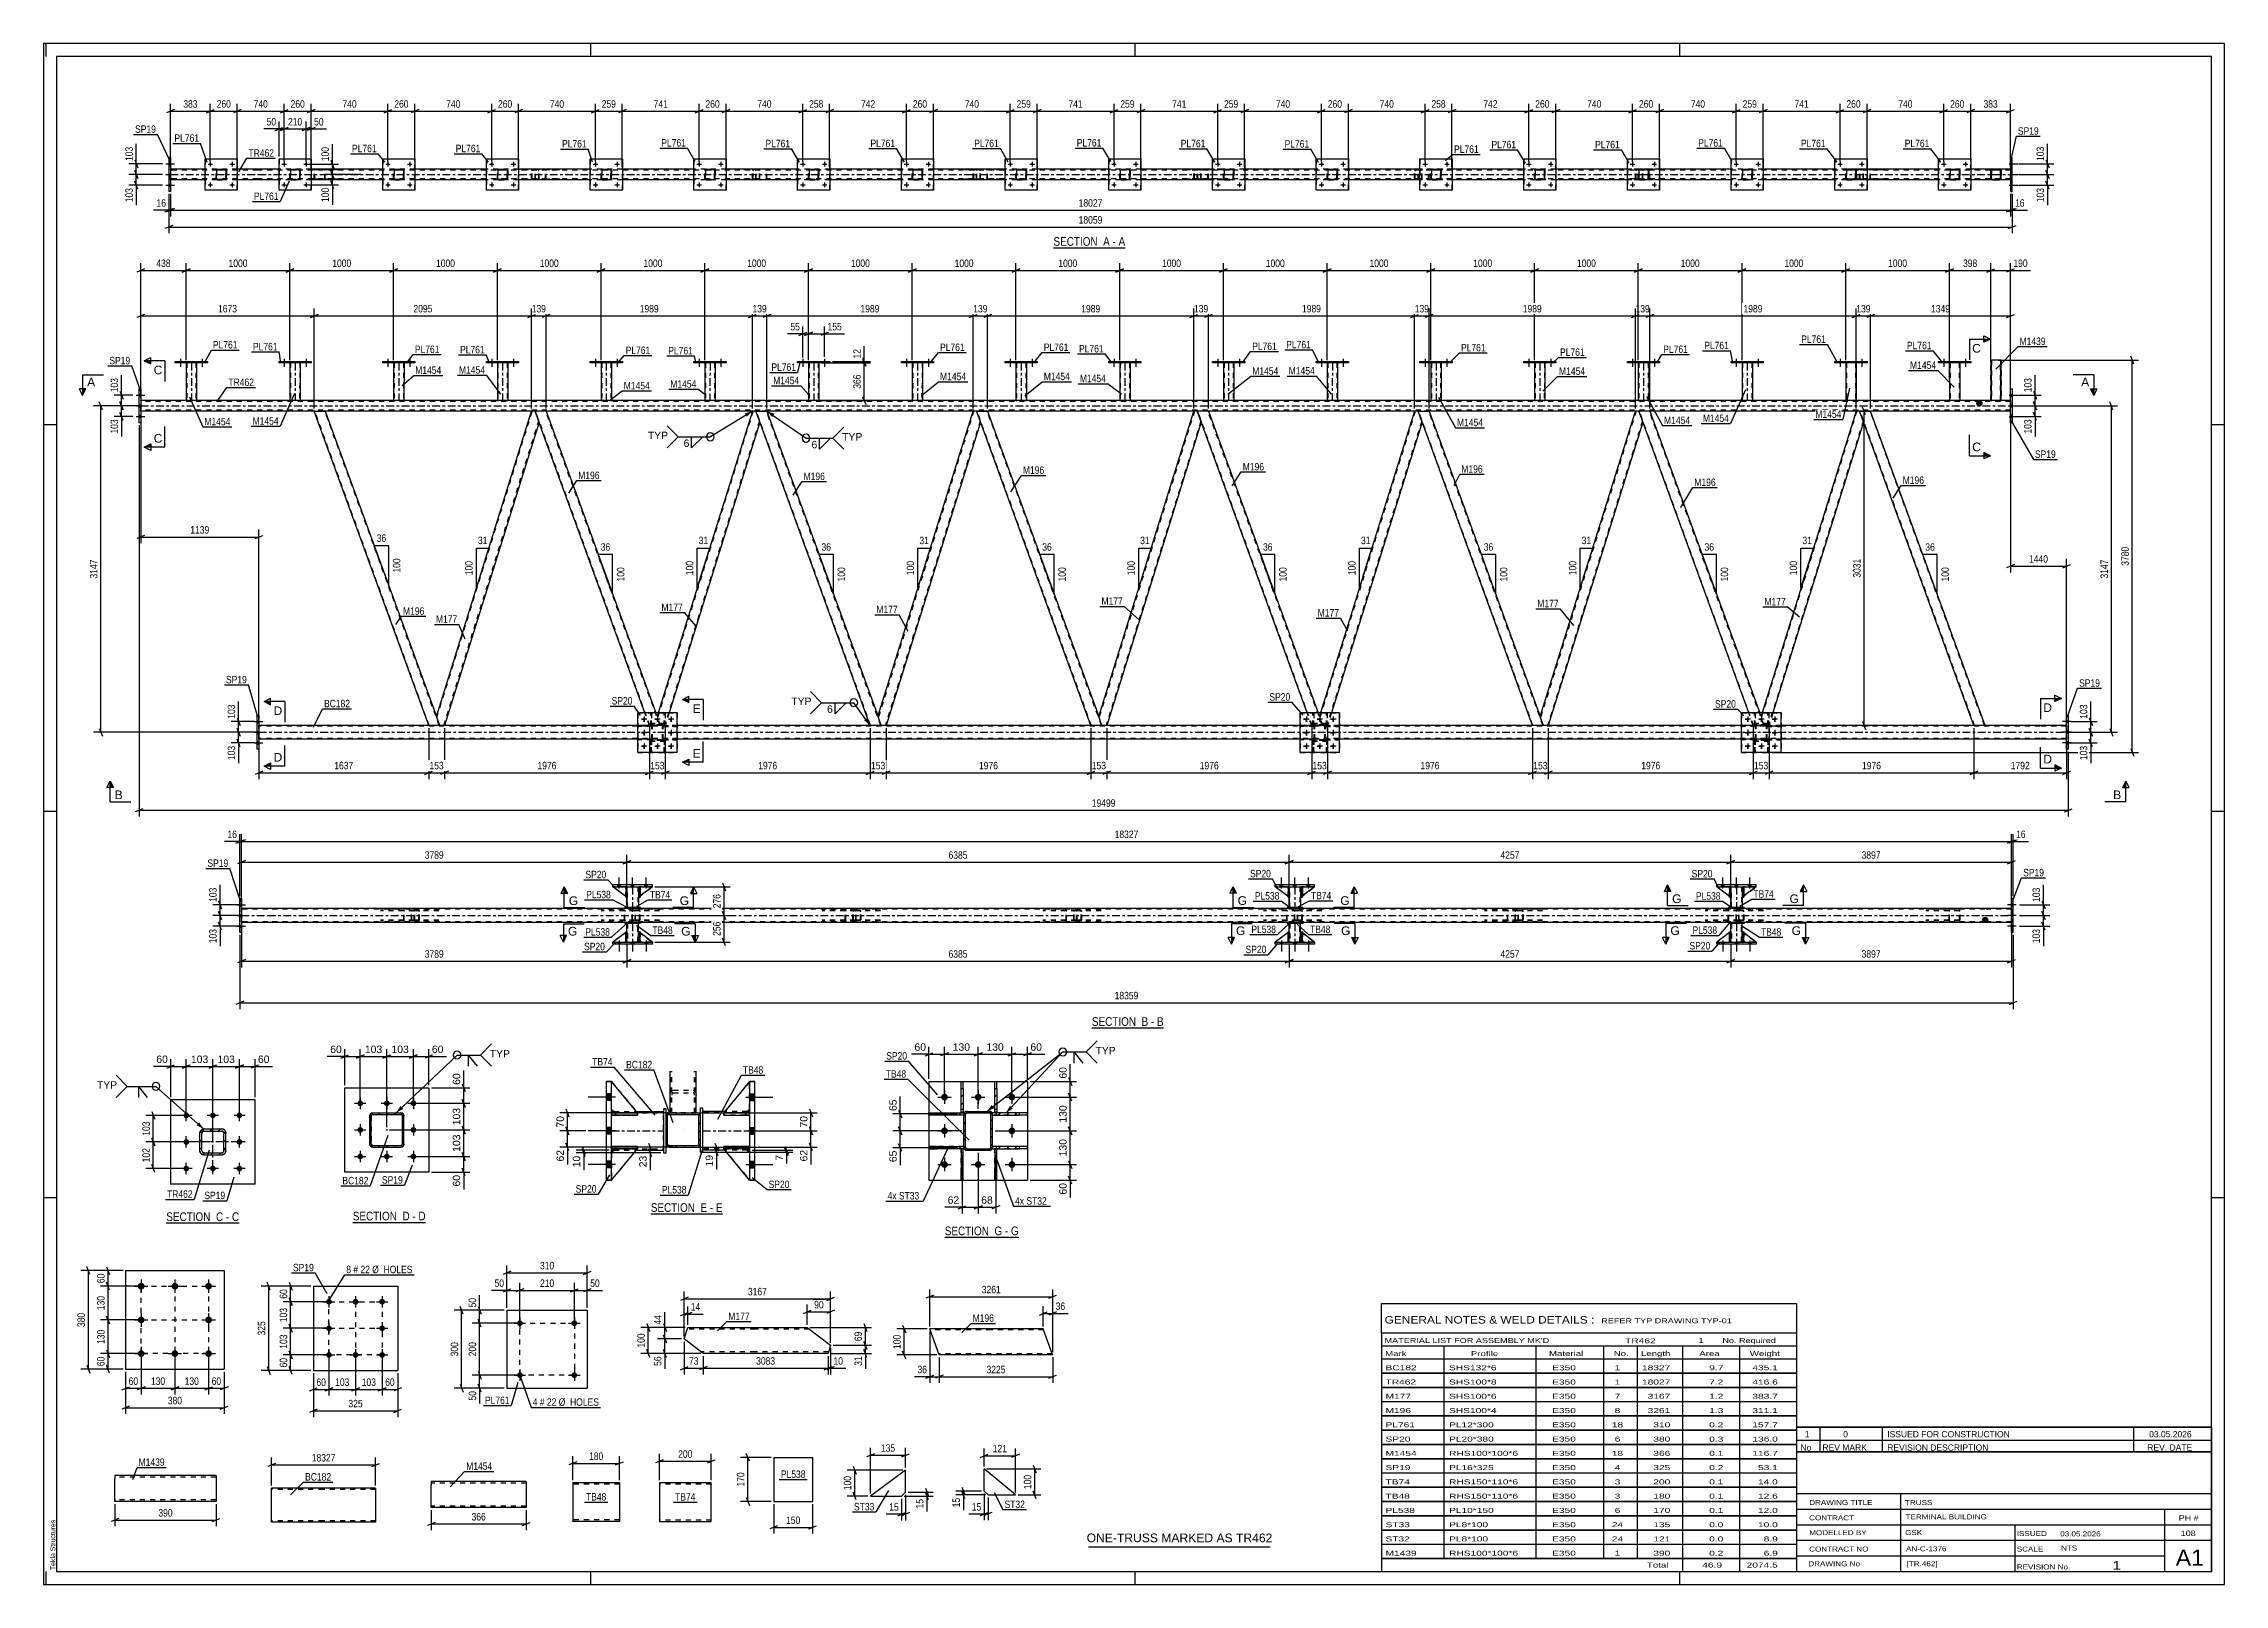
# Paper-space layout 'Layout1' of a CAD drawing. Header units: millimetres. Extents: x 0 to 841, y 0 to 594.
# The model-space entities are those that its viewports show. They can reach past a viewport. Long polylines and large blocks are cut down to what shows.
import ezdxf

# ---------------------------------------------------------------- set-up
doc = ezdxf.new("R2010")
doc.units = ezdxf.units.MM
doc.linetypes.add('DXK_LINE_DOT2', pattern=[3.9198, 1.9599, -1.9599])
doc.linetypes.add('DXK_LINE_DOT3', pattern=[5.9187, 2.979, -0.9799, 0.9799, -0.9799])
doc.layers.add('Viewport layer', color=7, linetype='Continuous', plot=False)
doc.styles.add('Arial', font='ARIAL.TTF', dxfattribs={"height": 0.2})
doc.styles.add('Arial Narrow', font='ARIALN.TTF', dxfattribs={"height": 0.2})

# ---------------------------------------------------------------- blocks, each defined once
blk = doc.blocks.new('Unknown-814761001-1137')
at = {"color": 5, "linetype": 'Continuous'}
for p, q in [((841, 594), (0, 594)), ((0, 594), (0, 0)), ((1, 589), (1, 594)), ((836, 589), (5, 589)), ((5, 589), (5, 5)), ((211, 589), (211, 594)), ((421, 589), (421, 594)), ((631, 589), (631, 594)), ((836, 5), (836, 589)), ((841, 0), (841, 594)), ((5, 447), (0, 447)), ((841, 447), (836, 447)), ((5, 298), (0, 298)), ((841, 298), (836, 298)), ((5, 149), (0, 149)), ((841, 149), (836, 149)), ((0, 0), (841, 0)), ((1, 0), (1, 5)), ((5, 5), (836, 5)), ((211, 0), (211, 5)), ((421, 0), (421, 5)), ((631, 0), (631, 5))]:
    blk.add_line(p, q, dxfattribs=at)
at = {"color": 174, "linetype": 'Continuous', "style": 'Arial'}
blk.add_text('Tekla Structures', height=1.9102, rotation=90, dxfattribs=at).set_placement((4.5, 5.5))
blk = doc.blocks.new('Unknown-814761001-13078')
at = {"color": 7, "linetype": 'Continuous'}
for p, q in [((676, 51.05), (676, 5)), ((676, 51.05), (836, 51.05)), ((836, 51), (836, 5)), ((676, 35), (836, 35)), ((716.14, 35), (716.14, 5)), ((676, 29), (836, 29)), ((818, 5.05), (818, 29.05)), ((676, 23), (836, 23)), ((676, 17), (836, 17)), ((760.14, 23), (760.14, 5)), ((676, 11), (818, 11)), ((676, 5), (836, 5))]:
    blk.add_line(p, q, dxfattribs=at)
at = {"color": 7, "style": 'Arial Narrow'}
for s, height, width, p in [('CONTRACT', 1.909, 1.425378, (680.88, 24.71)), ('DRAWING TITLE', 1.9089, 1.425378, (680.88, 30.61)), ('TRUSS ', 1.909, 1.425378, (717.81, 30.59)), ('TERMINAL BUILDING', 1.9089, 1.425378, (718.06, 25.07)), ('MODELLED BY', 1.9089, 1.425378, (680.88, 18.98)), ('GSK', 1.909, 1.425378, (717.88, 19.04)), ('ISSUED', 1.909, 1.425378, (760.94, 18.64)), ('03.05.2026', 1.909, 1.425378, (777.69, 18.52)), ('DRAWING No', 1.909, 1.425378, (680.56, 7)), ('CONTRACT NO', 1.9089, 1.425378, (680.88, 12.66)), ('AN-C-1376', 1.909, 1.425378, (718.23, 12.78)), ('[TR.462]', 1.909, 1.425378, (718.46, 6.99)), ('SCALE', 1.909, 1.425378, (760.94, 12.65)), ('1', 3.34, 1.5, (797.91, 5.68)), ('A1', 6.204, 1.25, (822.24, 7.2)), ('REVISION No.', 1.9089, 1.425378, (760.94, 5.77))]:
    blk.add_text(s, height=height, dxfattribs=dict(at, width=width)).set_placement(p)
at = {"color": 7, "linetype": 'Continuous', "style": 'Arial Narrow'}
for s, height, width, p in [('PH #', 2.1, 1.42538, (823.4, 24.55)), ('108', 2.1, 1.42538, (824.19, 18.65)), ('NTS', 1.909, 1.425378, (778, 13.05))]:
    blk.add_text(s, height=height, dxfattribs=dict(at, width=width)).set_placement(p)
blk = doc.blocks.new('Unknown-814761001-13079')
at = {"color": 7, "linetype": 'Continuous'}
for p, q in [((516, 108.25), (676, 108.25)), ((516, 97), (516, 108.25)), ((676, 108.25), (676, 97)), ((516, 97), (676, 97)), ((516, 97), (516, 92)), ((676, 97), (676, 92)), ((516, 92), (676, 92)), ((516, 92), (516, 87)), ((516, 87), (676, 87)), ((516, 86.95), (516, 81.55)), ((516, 86.95), (676, 86.95)), ((540, 92), (540, 87)), ((540, 87), (540, 81.5)), ((575.5, 92), (575.5, 87)), ((575.5, 87), (575.5, 81.5)), ((601.5, 92), (601.5, 87)), ((601.5, 87), (601.5, 81.5)), ((614.5, 92), (614.5, 87)), ((614.5, 87), (614.5, 81.5)), ((632, 92), (632, 87)), ((632, 87), (632, 81.5)), ((654, 92), (654, 87)), ((654, 87), (654, 81.5)), ((676, 92), (676, 87)), ((676, 86.95), (676, 81.55)), ((516, 81.55), (676, 81.55)), ((516, 81.45), (516, 76.05)), ((516, 81.45), (676, 81.45)), ((516, 76.05), (676, 76.05)), ((516, 75.95), (516, 70.55)), ((516, 75.95), (676, 75.95)), ((540, 81.5), (540, 76)), ((540, 76), (540, 70.5)), ((575.5, 81.5), (575.5, 76)), ((575.5, 76), (575.5, 70.5)), ((601.5, 81.5), (601.5, 76)), ((601.5, 76), (601.5, 70.5)), ((614.5, 81.5), (614.5, 76)), ((614.5, 76), (614.5, 70.5)), ((632, 81.5), (632, 76)), ((632, 76), (632, 70.5)), ((654, 81.5), (654, 76)), ((654, 76), (654, 70.5)), ((676, 81.45), (676, 76.05)), ((676, 75.95), (676, 70.55)), ((516, 70.55), (676, 70.55)), ((516, 70.45), (516, 65.05)), ((516, 70.45), (676, 70.45)), ((540, 70.5), (540, 65)), ((575.5, 70.5), (575.5, 65)), ((601.5, 70.5), (601.5, 65)), ((614.5, 70.5), (614.5, 65)), ((632, 70.5), (632, 65)), ((654, 70.5), (654, 65)), ((676, 70.45), (676, 65.05)), ((516, 65.05), (676, 65.05)), ((516, 64.95), (516, 59.55)), ((516, 64.95), (676, 64.95)), ((516, 59.55), (676, 59.55)), ((516, 59.45), (516, 54.05)), ((516, 59.45), (676, 59.45)), ((540, 65), (540, 59.5)), ((540, 59.5), (540, 54)), ((575.5, 65), (575.5, 59.5)), ((575.5, 59.5), (575.5, 54)), ((601.5, 65), (601.5, 59.5)), ((601.5, 59.5), (601.5, 54)), ((614.5, 65), (614.5, 59.5)), ((614.5, 59.5), (614.5, 54)), ((632, 65), (632, 59.5)), ((632, 59.5), (632, 54)), ((654, 65), (654, 59.5)), ((654, 59.5), (654, 54)), ((676, 64.95), (676, 59.55)), ((676, 59.45), (676, 54.05)), ((516, 54.05), (676, 54.05)), ((516, 53.95), (516, 48.55)), ((516, 53.95), (676, 53.95)), ((540, 54), (540, 48.5)), ((575.5, 54), (575.5, 48.5)), ((601.5, 54), (601.5, 48.5)), ((614.5, 54), (614.5, 48.5)), ((632, 54), (632, 48.5)), ((654, 54), (654, 48.5)), ((676, 53.95), (676, 48.55)), ((516, 48.55), (676, 48.55)), ((516, 48.45), (516, 43.05)), ((516, 48.45), (676, 48.45)), ((516, 43.05), (676, 43.05)), ((516, 42.95), (516, 37.55)), ((516, 42.95), (676, 42.95)), ((540, 48.5), (540, 43)), ((540, 43), (540, 37.5)), ((575.5, 48.5), (575.5, 43)), ((575.5, 43), (575.5, 37.5)), ((601.5, 48.5), (601.5, 43)), ((601.5, 43), (601.5, 37.5)), ((614.5, 48.5), (614.5, 43)), ((614.5, 43), (614.5, 37.5)), ((632, 48.5), (632, 43)), ((632, 43), (632, 37.5)), ((654, 48.5), (654, 43)), ((654, 43), (654, 37.5)), ((676, 48.45), (676, 43.05)), ((676, 42.95), (676, 37.55)), ((516, 37.55), (676, 37.55)), ((516, 37.45), (516, 32.05)), ((516, 37.45), (676, 37.45)), ((540, 37.5), (540, 32)), ((575.5, 37.5), (575.5, 32)), ((601.5, 37.5), (601.5, 32)), ((614.5, 37.5), (614.5, 32)), ((632, 37.5), (632, 32)), ((654, 37.5), (654, 32)), ((676, 37.45), (676, 32.05)), ((516, 32.05), (676, 32.05)), ((516, 31.95), (516, 26.55)), ((516, 31.95), (676, 31.95)), ((516, 26.55), (676, 26.55)), ((516, 26.45), (516, 21.05)), ((516, 26.45), (676, 26.45)), ((540, 32), (540, 26.5)), ((540, 26.5), (540, 21)), ((575.5, 32), (575.5, 26.5)), ((575.5, 26.5), (575.5, 21)), ((601.5, 32), (601.5, 26.5)), ((601.5, 26.5), (601.5, 21)), ((614.5, 32), (614.5, 26.5)), ((614.5, 26.5), (614.5, 21)), ((632, 32), (632, 26.5)), ((632, 26.5), (632, 21)), ((654, 32), (654, 26.5)), ((654, 26.5), (654, 21)), ((676, 31.95), (676, 26.55)), ((676, 26.45), (676, 21.05)), ((516, 21.05), (676, 21.05)), ((516, 20.95), (516, 15.55)), ((516, 20.95), (676, 20.95)), ((540, 21), (540, 15.5)), ((575.5, 21), (575.5, 15.5)), ((601.5, 21), (601.5, 15.5)), ((614.5, 21), (614.5, 15.5)), ((632, 21), (632, 15.5)), ((654, 21), (654, 15.5)), ((676, 20.95), (676, 15.55)), ((516, 15.55), (676, 15.55)), ((516, 15.45), (516, 10.05)), ((516, 15.45), (676, 15.45)), ((516, 10.05), (676, 10.05)), ((516, 10), (676, 10)), ((516, 10), (516, 5)), ((540, 15.5), (540, 10)), ((575.5, 15.5), (575.5, 10)), ((601.5, 15.5), (601.5, 10)), ((614.5, 15.5), (614.5, 10)), ((632, 15.5), (632, 10)), ((632, 10), (632, 5)), ((654, 15.5), (654, 10)), ((654, 10), (654, 5)), ((676, 15.45), (676, 10.05)), ((676, 10), (676, 5)), ((516, 5), (676, 5))]:
    blk.add_line(p, q, dxfattribs=at)
at = {"color": 7, "style": 'Arial Narrow'}
for s, height, width, p in [('GENERAL NOTES & WELD DETAILS :', 2.8633, 1.4, (517.15, 100.56)), ('REFER TYP DRAWING TYP-01', 1.9089, 1.6, (600.7, 100.66)), ("MATERIAL LIST FOR ASSEMBLY MK'D", 1.9089, 1.6, (517.15, 93.06)), ('TR462', 1.909, 1.794707, (609.9, 92.97)), ('1', 1.91, 1.794707, (638.08, 93.06)), ('No. Required', 1.9089, 1.6, (647.41, 93.06)), ('Mark', 1.909, 1.7, (517.34, 88)), ('Profile', 1.909, 1.7, (550.41, 88)), ('Material', 1.909, 1.7, (580.54, 88.06)), ('No.', 1.909, 1.7, (605.5, 88.06)), ('Length', 1.909, 1.7, (616, 88.06)), ('Area', 1.909, 1.7, (638.5, 88.06)), ('Weight', 1.909, 1.7, (658, 88.06))]:
    blk.add_text(s, height=height, dxfattribs=dict(at, width=width)).set_placement(p)
at = {"color": 7, "linetype": 'Continuous', "style": 'Arial Narrow'}
for s, height, width, p in [('BC182', 1.909, 1.794707, (517.5, 82.56)), ('SHS132*6', 1.909, 1.794707, (542, 82.56)), ('E350', 1.909, 1.794707, (581.74, 82.56)), ('1', 1.91, 1.794707, (605.86, 82.56)), ('18327', 1.909, 1.794707, (616.4, 82.56)), ('9.7', 1.909, 1.794707, (642.32, 82.56)), ('435.1', 1.909, 1.794707, (658.96, 82.56)), ('TR462', 1.909, 1.794707, (517.5, 77.06)), ('SHS100*8', 1.909, 1.794707, (542, 77.06)), ('E350', 1.909, 1.794707, (581.74, 77.06)), ('1', 1.91, 1.794707, (605.86, 77.06)), ('18027', 1.909, 1.794707, (616.4, 77.06)), ('7.2', 1.909, 1.794707, (642.32, 77.06)), ('416.6', 1.909, 1.794707, (658.96, 77.06)), ('M177', 1.909, 1.794707, (517.5, 71.56)), ('M196', 1.909, 1.794707, (517.5, 66.06)), ('SHS100*6', 1.909, 1.794707, (542, 71.56)), ('SHS100*4', 1.909, 1.794707, (542, 66.06)), ('E350', 1.909, 1.794707, (581.74, 71.56)), ('E350', 1.909, 1.794707, (581.74, 66.06)), ('8', 1.91, 1.794707, (605.86, 66.06)), ('7', 1.91, 1.794707, (605.86, 71.56)), ('3167', 1.909, 1.794707, (618.58, 71.56)), ('3261', 1.909, 1.794707, (618.58, 66.06)), ('1.2', 1.909, 1.794707, (642.32, 71.56)), ('1.3', 1.909, 1.794707, (642.32, 66.06)), ('383.7', 1.909, 1.794707, (658.96, 71.56)), ('311.1', 1.909, 1.794707, (658.96, 66.06)), ('PL761', 1.909, 1.794707, (517.5, 60.56)), ('PL12*300', 1.909, 1.794707, (542, 60.56)), ('E350', 1.909, 1.794707, (581.74, 60.56)), ('18', 1.909, 1.794707, (604.76, 60.56)), ('310', 1.909, 1.794707, (620.77, 60.56)), ('0.2', 1.909, 1.794707, (642.32, 60.56)), ('157.7', 1.909, 1.794707, (658.96, 60.56)), ('SP20', 1.909, 1.794707, (517.5, 55.06)), ('M1454', 1.909, 1.794707, (517.5, 49.56)), ('PL20*380', 1.909, 1.794707, (542, 55.06)), ('RHS100*100*6', 1.9089, 1.794707, (542, 49.56)), ('E350', 1.909, 1.794707, (581.74, 55.06)), ('E350', 1.909, 1.794707, (581.74, 49.56)), ('18', 1.909, 1.794707, (604.76, 49.56)), ('6', 1.91, 1.794707, (605.86, 55.06)), ('380', 1.909, 1.794707, (620.77, 55.06)), ('366', 1.909, 1.794707, (620.77, 49.56)), ('0.3', 1.909, 1.794707, (642.32, 55.06)), ('0.1', 1.909, 1.794707, (642.32, 49.56)), ('136.0', 1.909, 1.794707, (658.96, 55.06)), ('116.7', 1.909, 1.794707, (658.96, 49.56)), ('SP19', 1.909, 1.794707, (517.5, 44.06)), ('PL16*325', 1.909, 1.794707, (542, 44.06)), ('E350', 1.909, 1.794707, (581.74, 44.06)), ('4', 1.91, 1.794707, (605.86, 44.06)), ('325', 1.909, 1.794707, (620.77, 44.06)), ('0.2', 1.909, 1.794707, (642.32, 44.06)), ('53.1', 1.909, 1.794707, (661.14, 44.06)), ('TB74', 1.909, 1.794707, (517.5, 38.56)), ('TB48', 1.909, 1.794707, (517.5, 33.06)), ('RHS150*110*6', 1.9089, 1.794707, (542, 38.56)), ('RHS150*110*6', 1.9089, 1.794707, (542, 33.06)), ('E350', 1.909, 1.794707, (581.74, 38.56)), ('E350', 1.909, 1.794707, (581.74, 33.06)), ('3', 1.91, 1.794707, (605.86, 38.56)), ('3', 1.91, 1.794707, (605.86, 33.06)), ('200', 1.909, 1.794707, (620.77, 38.56)), ('180', 1.909, 1.794707, (620.77, 33.06)), ('0.1', 1.909, 1.794707, (642.32, 38.56)), ('0.1', 1.909, 1.794707, (642.32, 33.06)), ('14.0', 1.909, 1.794707, (661.14, 38.56)), ('12.6', 1.909, 1.794707, (661.14, 33.06)), ('PL538', 1.909, 1.794707, (517.5, 27.56)), ('PL10*150', 1.909, 1.794707, (542, 27.56)), ('E350', 1.909, 1.794707, (581.74, 27.56)), ('6', 1.91, 1.794707, (605.86, 27.56)), ('170', 1.909, 1.794707, (620.77, 27.56)), ('0.1', 1.909, 1.794707, (642.32, 27.56)), ('12.0', 1.909, 1.794707, (661.14, 27.56)), ('ST33', 1.909, 1.794707, (517.5, 22.06)), ('ST32', 1.909, 1.794707, (517.5, 16.56)), ('PL8*100', 1.909, 1.794707, (542, 22.06)), ('PL8*100', 1.909, 1.794707, (542, 16.56)), ('E350', 1.909, 1.794707, (581.74, 22.06)), ('E350', 1.909, 1.794707, (581.74, 16.56)), ('24', 1.909, 1.794707, (604.76, 22.06)), ('24', 1.909, 1.794707, (604.76, 16.56)), ('135', 1.909, 1.794707, (620.77, 22.06)), ('121', 1.909, 1.794707, (620.77, 16.56)), ('0.0', 1.909, 1.794707, (642.32, 22.06)), ('0.0', 1.909, 1.794707, (642.32, 16.56)), ('10.0', 1.909, 1.794707, (661.14, 22.06)), ('8.9', 1.909, 1.794707, (663.33, 16.56)), ('M1439', 1.909, 1.794707, (517.5, 11.06)), ('RHS100*100*6', 1.9089, 1.794707, (542, 11.06)), ('E350', 1.909, 1.794707, (581.74, 11.06)), ('1', 1.91, 1.794707, (605.86, 11.06)), ('Total', 1.909, 1.7, (618.33, 6.5)), ('390', 1.909, 1.794707, (620.77, 11.06)), ('46.9', 1.909, 1.794707, (639.64, 6.5)), ('0.2', 1.909, 1.794707, (642.32, 11.06)), ('2074.5', 1.909, 1.794707, (656.77, 6.5)), ('6.9', 1.909, 1.794707, (663.33, 11.06))]:
    blk.add_text(s, height=height, dxfattribs=dict(at, width=width)).set_placement(p)
blk = doc.blocks.new('Unknown-814761001-13080')
at = {"color": 7, "linetype": 'Continuous'}
blk.add_line((403, 14.5), (473, 14.5), dxfattribs=at)
at = {"color": 7, "style": 'Arial'}
blk.add_text('ONE-TRUSS MARKED AS TR462', height=3.3428, dxfattribs=at).set_placement((402.24, 16.25))
blk = doc.blocks.new('Unknown-814761001-13081')
at = {"color": 7, "linetype": 'Continuous'}
for p, q in [((676, 60.55), (836, 60.55)), ((836, 60.55), (676, 60.55)), ((676, 60.55), (676, 55.55)), ((685, 60.55), (685, 55.55)), ((709, 60.55), (709, 55.55)), ((806, 60.55), (806, 55.55)), ((836, 60.55), (836, 55.55)), ((676, 55.55), (836, 55.55)), ((676, 55.55), (676, 51.05)), ((676, 55.55), (836, 55.55)), ((836, 51.05), (676, 51.05)), ((685, 55.55), (685, 51.05)), ((709, 55.55), (709, 51.05)), ((806, 55.55), (806, 51.05)), ((836, 55.55), (836, 51.05))]:
    blk.add_line(p, q, dxfattribs=at)
at = {"color": 7, "linetype": 'Continuous', "style": 'Arial Narrow'}
for s, height, width, p in [('1', 2.39, 1.196471, (679.16, 56.7)), ('0', 2.39, 1.196471, (694, 56.7)), ('ISSUED FOR CONSTRUCTION', 2.3861, 1.196471, (711, 56.7)), ('03.05.2026', 2.386, 1.196471, (812, 56.7)), ('No', 2.386, 1.2, (677.54, 51.55)), ('REV MARK', 2.386, 1.2, (686, 51.55)), ('REVISION DESCRIPTION', 2.3861, 1.2, (711, 51.55)), ('REV. DATE', 2.386, 1.2, (811.28, 51.55))]:
    blk.add_text(s, height=height, dxfattribs=dict(at, width=width)).set_placement(p)
blk = doc.blocks.new('Unknown-814761001-19 - 5785')
at = {"color": 6, "linetype": 'Continuous'}
blk.add_line((119.23, 139.57), (147.3, 139.57), dxfattribs=at)
at = {"color": 0, "linetype": 'Continuous'}
blk.add_wipeout([(137.33, 140.32), (137.33, 143.82), (119.23, 143.82), (119.23, 140.32)], dxfattribs=at)
blk.add_wipeout([(141.15, 140.32), (141.15, 143.82), (138.38, 143.82), (138.38, 140.32)], dxfattribs=at)
at = {"color": 7, "linetype": 'Continuous', "style": 'Arial Narrow'}
blk.add_text('SECTION ', height=3.34, dxfattribs=at).set_placement((119.23, 140.32))
at = {"color": 0, "linetype": 'Continuous'}
blk.add_wipeout([(143.48, 140.32), (143.48, 143.82), (142.2, 143.82), (142.2, 140.32)], dxfattribs=at)
blk.add_wipeout([(147.3, 140.32), (147.3, 143.82), (144.53, 143.82), (144.53, 140.32)], dxfattribs=at)
at = {"color": 7, "linetype": 'Continuous', "style": 'Arial Narrow'}
for s, p in [('D', (138.38, 140.32)), ('D', (144.53, 140.32)), ('-', (142.2, 140.32))]:
    blk.add_text(s, height=3.34, dxfattribs=at).set_placement(p)
blk = doc.blocks.new('Unknown-814761001-11 - 1274')
at = {"color": 6, "linetype": 'Continuous'}
blk.add_line((389.46, 515.31), (417.1, 515.31), dxfattribs=at)
at = {"color": 0, "linetype": 'Continuous'}
blk.add_wipeout([(407.56, 516.06), (407.56, 519.56), (389.46, 519.56), (389.46, 516.06)], dxfattribs=at)
blk.add_wipeout([(411.17, 516.06), (411.17, 519.56), (408.61, 519.56), (408.61, 516.06)], dxfattribs=at)
at = {"color": 7, "linetype": 'Continuous', "style": 'Arial Narrow'}
blk.add_text('SECTION ', height=3.34, dxfattribs=at).set_placement((389.46, 516.06))
at = {"color": 0, "linetype": 'Continuous'}
blk.add_wipeout([(413.5, 516.06), (413.5, 519.56), (412.22, 519.56), (412.22, 516.06)], dxfattribs=at)
blk.add_wipeout([(417.1, 516.06), (417.1, 519.56), (414.55, 519.56), (414.55, 516.06)], dxfattribs=at)
at = {"color": 7, "linetype": 'Continuous', "style": 'Arial Narrow'}
for s, p in [('A', (408.61, 516.06)), ('-', (412.22, 516.06)), ('A', (414.55, 516.06))]:
    blk.add_text(s, height=3.34, dxfattribs=at).set_placement(p)
blk = doc.blocks.new('Unknown-814761001-12 - 4920')
at = {"color": 6, "linetype": 'Continuous'}
blk.add_line((404.27, 214.57), (431.92, 214.57), dxfattribs=at)
at = {"color": 0, "linetype": 'Continuous'}
blk.add_wipeout([(422.38, 215.32), (422.38, 218.82), (404.27, 218.82), (404.27, 215.32)], dxfattribs=at)
blk.add_wipeout([(425.99, 215.32), (425.99, 218.82), (423.43, 218.82), (423.43, 215.32)], dxfattribs=at)
at = {"color": 7, "linetype": 'Continuous', "style": 'Arial Narrow'}
blk.add_text('SECTION ', height=3.34, dxfattribs=at).set_placement((404.27, 215.32))
at = {"color": 0, "linetype": 'Continuous'}
blk.add_wipeout([(428.31, 215.32), (428.31, 218.82), (427.04, 218.82), (427.04, 215.32)], dxfattribs=at)
blk.add_wipeout([(431.92, 215.32), (431.92, 218.82), (429.36, 218.82), (429.36, 215.32)], dxfattribs=at)
at = {"color": 7, "linetype": 'Continuous', "style": 'Arial Narrow'}
for s, p in [('B', (423.43, 215.32)), ('B', (429.36, 215.32)), ('-', (427.04, 215.32))]:
    blk.add_text(s, height=3.34, dxfattribs=at).set_placement(p)
blk = doc.blocks.new('Unknown-814761001-13 - 5475')
at = {"color": 6, "linetype": 'Continuous'}
blk.add_line((47.32, 139.33), (75.4, 139.33), dxfattribs=at)
at = {"color": 0, "linetype": 'Continuous'}
blk.add_wipeout([(65.43, 140.08), (65.43, 143.58), (47.32, 143.58), (47.32, 140.08)], dxfattribs=at)
blk.add_wipeout([(69.25, 140.08), (69.25, 143.58), (66.48, 143.58), (66.48, 140.08)], dxfattribs=at)
at = {"color": 7, "linetype": 'Continuous', "style": 'Arial Narrow'}
blk.add_text('SECTION ', height=3.34, dxfattribs=at).set_placement((47.32, 140.08))
at = {"color": 0, "linetype": 'Continuous'}
blk.add_wipeout([(71.58, 140.08), (71.58, 143.58), (70.3, 143.58), (70.3, 140.08)], dxfattribs=at)
blk.add_wipeout([(75.4, 140.08), (75.4, 143.58), (72.63, 143.58), (72.63, 140.08)], dxfattribs=at)
at = {"color": 7, "linetype": 'Continuous', "style": 'Arial Narrow'}
for s, p in [('C', (66.48, 140.08)), ('C', (72.63, 140.08)), ('-', (70.3, 140.08))]:
    blk.add_text(s, height=3.34, dxfattribs=at).set_placement(p)
blk = doc.blocks.new('Unknown-814761001-15 - 2560')
at = {"color": 6, "linetype": 'Continuous'}
blk.add_line((234.16, 142.85), (261.8, 142.85), dxfattribs=at)
at = {"color": 0, "linetype": 'Continuous'}
blk.add_wipeout([(252.26, 143.6), (252.26, 147.1), (234.16, 147.1), (234.16, 143.6)], dxfattribs=at)
blk.add_wipeout([(255.87, 143.6), (255.87, 147.1), (253.31, 147.1), (253.31, 143.6)], dxfattribs=at)
at = {"color": 7, "linetype": 'Continuous', "style": 'Arial Narrow'}
blk.add_text('SECTION ', height=3.34, dxfattribs=at).set_placement((234.16, 143.6))
at = {"color": 0, "linetype": 'Continuous'}
blk.add_wipeout([(258.2, 143.6), (258.2, 147.1), (256.92, 147.1), (256.92, 143.6)], dxfattribs=at)
blk.add_wipeout([(261.8, 143.6), (261.8, 147.1), (259.25, 147.1), (259.25, 143.6)], dxfattribs=at)
at = {"color": 7, "linetype": 'Continuous', "style": 'Arial Narrow'}
for s, p in [('E', (253.31, 143.6)), ('-', (256.92, 143.6)), ('E', (259.25, 143.6))]:
    blk.add_text(s, height=3.34, dxfattribs=at).set_placement(p)
blk = doc.blocks.new('Unknown-814761001-16 - 2093')
at = {"color": 6, "linetype": 'Continuous'}
blk.add_line((347.53, 133.86), (376.03, 133.86), dxfattribs=at)
at = {"color": 0, "linetype": 'Continuous'}
blk.add_wipeout([(365.64, 134.61), (365.64, 138.11), (347.53, 138.11), (347.53, 134.61)], dxfattribs=at)
blk.add_wipeout([(369.67, 134.61), (369.67, 138.11), (366.69, 138.11), (366.69, 134.61)], dxfattribs=at)
at = {"color": 7, "linetype": 'Continuous', "style": 'Arial Narrow'}
blk.add_text('SECTION ', height=3.34, dxfattribs=at).set_placement((347.53, 134.61))
at = {"color": 0, "linetype": 'Continuous'}
blk.add_wipeout([(372, 134.61), (372, 138.11), (370.72, 138.11), (370.72, 134.61)], dxfattribs=at)
blk.add_wipeout([(376.03, 134.61), (376.03, 138.11), (373.05, 138.11), (373.05, 134.61)], dxfattribs=at)
at = {"color": 7, "linetype": 'Continuous', "style": 'Arial Narrow'}
for s, p in [('G', (366.69, 134.61)), ('-', (370.72, 134.61)), ('G', (373.05, 134.61))]:
    blk.add_text(s, height=3.34, dxfattribs=at).set_placement(p)
blk = doc.blocks.new('Part-814761001-10056 - 10055')
at = {"color": 2, "linetype": 'Continuous'}
for p, q in [((149.48, 39.61), (149.48, 38.41)), ((186.09, 39.61), (149.48, 39.61)), ((149.48, 30.35), (149.48, 38.41)), ((186.09, 39.52), (186.09, 39.61)), ((186.09, 39.52), (186.09, 38.41)), ((186.09, 38.41), (186.09, 29.61)), ((149.48, 29.71), (149.48, 30.35)), ((149.48, 29.61), (149.48, 29.71)), ((186.09, 29.61), (149.48, 29.61))]:
    blk.add_line(p, q, dxfattribs=at)
at = {"color": 7, "linetype": 'DXK_LINE_DOT2'}
for p, q in [((186.09, 39.01), (149.48, 39.01)), ((186.09, 39.26), (186.09, 38.41)), ((149.48, 30.35), (149.48, 29.97)), ((149.48, 30.21), (149.48, 30.26)), ((186.09, 30.21), (149.48, 30.21)), ((149.48, 29.61), (149.48, 29.61)), ((186.09, 30.26), (186.09, 30.35)), ((186.09, 30.21), (186.09, 30.26)), ((186.09, 30.21), (186.09, 30.26))]:
    blk.add_line(p, q, dxfattribs=at)
blk = doc.blocks.new('Part-814761001-5898 - 5785')
at = {"color": 2, "linetype": 'Continuous'}
for p, q in [((116.11, 158.96), (116.11, 191.46)), ((116.11, 191.46), (148.61, 191.46)), ((148.61, 191.46), (148.61, 158.96)), ((148.61, 158.96), (116.11, 158.96))]:
    blk.add_line(p, q, dxfattribs=at)
blk = doc.blocks.new('Part-814761001-5799 - 5785')
at = {"linetype": 'Continuous'}
h = blk.add_hatch(dxfattribs=at)
h.set_pattern_fill('', scale=0.7, style=0, pattern_type=0)
h.set_pattern_definition([(45, (126.499, 181.7193), (-1.57154, 1.57154), [])])
h.paths.add_polyline_path([(126.96, 181.81), (126.5, 181.72), (126.11, 181.46), (125.85, 181.07), (125.76, 180.61), (125.76, 169.81), (125.85, 169.35), (126.11, 168.96), (126.5, 168.7), (126.96, 168.61), (137.76, 168.61), (138.22, 168.7), (138.61, 168.96), (138.87, 169.35), (138.96, 169.81), (138.96, 180.61), (138.87, 181.07), (138.61, 181.46), (138.22, 181.72), (137.76, 181.81)])
h.paths.add_polyline_path([(137.76, 181.21), (137.99, 181.16), (138.18, 181.03), (138.31, 180.84), (138.36, 180.61), (138.36, 169.81), (138.31, 169.58), (138.18, 169.39), (137.99, 169.26), (137.76, 169.21), (126.96, 169.21), (126.73, 169.26), (126.53, 169.39), (126.4, 169.58), (126.36, 169.81), (126.36, 180.61), (126.4, 180.84), (126.53, 181.03), (126.73, 181.16), (126.96, 181.21)])
blk.add_hatch(color=246, dxfattribs=at).paths.add_polyline_path([(132.36, 175.11, -1), (132.36, 175.31, -1)])
at = {"color": 7, "linetype": 'DXK_LINE_DOT2'}
for p, q in [((125.76, 180.61), (125.85, 181.07)), ((125.76, 169.81), (125.76, 180.61)), ((126.4, 180.84), (126.36, 180.61)), ((126.36, 180.61), (126.36, 169.81)), ((126.53, 181.03), (126.4, 180.84)), ((126.5, 181.72), (126.96, 181.81)), ((126.73, 181.16), (126.53, 181.03)), ((126.96, 181.21), (126.73, 181.16)), ((126.96, 181.81), (137.76, 181.81)), ((126.96, 181.21), (137.76, 181.21)), ((137.76, 181.81), (138.22, 181.72)), ((137.99, 181.16), (137.76, 181.21)), ((138.18, 181.03), (137.99, 181.16)), ((138.31, 180.84), (138.18, 181.03)), ((138.36, 180.61), (138.31, 180.84)), ((138.36, 169.81), (138.36, 180.61)), ((138.87, 181.07), (138.96, 180.61)), ((138.96, 169.81), (138.96, 180.61)), ((125.85, 169.35), (125.76, 169.81)), ((126.36, 169.81), (126.4, 169.58)), ((126.4, 169.58), (126.53, 169.39)), ((126.96, 168.61), (126.5, 168.7)), ((126.53, 169.39), (126.73, 169.26)), ((126.73, 169.26), (126.96, 169.21)), ((126.96, 169.21), (137.76, 169.21)), ((126.96, 168.61), (137.76, 168.61)), ((137.76, 169.21), (137.99, 169.26)), ((138.22, 168.7), (137.76, 168.61)), ((137.99, 169.26), (138.18, 169.39)), ((138.18, 169.39), (138.31, 169.58)), ((138.31, 169.58), (138.36, 169.81)), ((138.96, 169.81), (138.87, 169.35))]:
    blk.add_line(p, q, dxfattribs=at)
at = {"color": 2, "linetype": 'Continuous'}
for p, q in [((125.85, 181.07), (125.76, 180.61)), ((125.76, 169.81), (125.76, 180.61)), ((126.36, 180.61), (126.4, 180.84)), ((126.36, 169.81), (126.36, 180.61)), ((126.4, 180.84), (126.53, 181.03)), ((126.96, 181.81), (126.5, 181.72)), ((126.53, 181.03), (126.73, 181.16)), ((126.73, 181.16), (126.96, 181.21)), ((126.96, 181.81), (137.76, 181.81)), ((126.96, 181.21), (137.76, 181.21)), ((138.22, 181.72), (137.76, 181.81)), ((137.76, 181.21), (137.99, 181.16)), ((137.99, 181.16), (138.18, 181.03)), ((138.18, 181.03), (138.31, 180.84)), ((138.31, 180.84), (138.36, 180.61)), ((138.36, 169.81), (138.36, 180.61)), ((138.96, 180.61), (138.87, 181.07)), ((138.96, 169.81), (138.96, 180.61)), ((125.76, 169.81), (125.85, 169.35)), ((126.4, 169.58), (126.36, 169.81)), ((126.53, 169.39), (126.4, 169.58)), ((126.5, 168.7), (126.96, 168.61)), ((126.73, 169.26), (126.53, 169.39)), ((126.96, 169.21), (126.73, 169.26)), ((126.96, 169.21), (137.76, 169.21)), ((126.96, 168.61), (137.76, 168.61)), ((137.99, 169.26), (137.76, 169.21)), ((137.76, 168.61), (138.22, 168.7)), ((138.18, 169.39), (137.99, 169.26)), ((138.31, 169.58), (138.18, 169.39)), ((138.36, 169.81), (138.31, 169.58)), ((138.87, 169.35), (138.96, 169.81))]:
    blk.add_line(p, q, dxfattribs=at)
at = {"color": 7, "linetype": 'DXK_LINE_DOT3'}
blk.add_line((132.36, 175.21), (132.36, 175.21), dxfattribs=at)
at = {"color": 246, "linetype": 'DXK_LINE_DOT2'}
blk.add_line((132.36, 175.21), (132.36, 175.21), dxfattribs=at)
at = {"color": 246, "linetype": 'Continuous'}
blk.add_circle((132.36, 175.21), 0.1, dxfattribs=at)
at = {"color": 7, "linetype": 'DXK_LINE_DOT2'}
for centre, start, end in [((126.96, 180.61), 112.5, 157.5), ((137.76, 180.61), 22.5, 67.5), ((126.96, 169.81), 202.5, 247.5), ((137.76, 169.81), 292.5, 337.5)]:
    blk.add_arc(centre, 1.2, start, end, dxfattribs=at)
at = {"color": 2, "linetype": 'Continuous'}
for centre, start, end in [((126.96, 180.61), 112.5, 157.5), ((137.76, 180.61), 22.5, 67.5), ((126.96, 169.81), 202.5, 247.5), ((137.76, 169.81), 292.5, 337.5)]:
    blk.add_arc(centre, 1.2, start, end, dxfattribs=at)
blk = doc.blocks.new('Bolt-814761001-5791 - 5785')
at = {"linetype": 'Continuous'}
for points in [[(122.11, 186.56, -1), (122.11, 184.36, -1)], [(132.36, 186.56, -1), (132.36, 184.36, -1)], [(142.61, 186.56, -1), (142.61, 184.36, -1)], [(122.11, 176.31, -1), (122.11, 174.11, -1)], [(142.61, 176.31, -1), (142.61, 174.11, -1)], [(122.11, 166.06, -1), (122.11, 163.86, -1)], [(132.36, 166.06, -1), (132.36, 163.86, -1)], [(142.61, 166.06, -1), (142.61, 163.86, -1)]]:
    blk.add_hatch(color=1, dxfattribs=at).paths.add_polyline_path(points)
at = {"color": 1, "linetype": 'Continuous'}
for p, q in [((119.91, 185.46), (124.31, 185.46)), ((122.11, 187.66), (122.11, 183.26)), ((130.16, 185.46), (134.56, 185.46)), ((132.36, 187.66), (132.36, 183.26)), ((140.41, 185.46), (144.81, 185.46)), ((142.61, 187.66), (142.61, 183.26)), ((122.11, 177.41), (122.11, 173.01)), ((142.61, 177.41), (142.61, 173.01)), ((119.91, 175.21), (124.31, 175.21)), ((140.41, 175.21), (144.81, 175.21)), ((119.91, 164.96), (124.31, 164.96)), ((122.11, 167.16), (122.11, 162.76)), ((130.16, 164.96), (134.56, 164.96)), ((132.36, 167.16), (132.36, 162.76)), ((140.41, 164.96), (144.81, 164.96)), ((142.61, 167.16), (142.61, 162.76))]:
    blk.add_line(p, q, dxfattribs=at)
blk = doc.blocks.new('Bolt-814761001-1456 - 1274')
at = {"linetype": 'Continuous'}
for points in [[(212.35, 547.54), (212.36, 547.63), (212.38, 547.72), (212.43, 547.8), (212.49, 547.86), (212.57, 547.92), (212.65, 547.96), (212.74, 547.98), (212.83, 547.98), (212.92, 547.96), (213.01, 547.92), (213.08, 547.86), (213.14, 547.8), (213.19, 547.72), (213.22, 547.63), (213.23, 547.54), (213.22, 547.45), (213.19, 547.36), (213.14, 547.28), (213.08, 547.21), (213.01, 547.16), (212.92, 547.12), (212.83, 547.1), (212.74, 547.1), (212.65, 547.12), (212.57, 547.16), (212.49, 547.21), (212.43, 547.28), (212.38, 547.36), (212.36, 547.45)], [(220.75, 547.54), (220.76, 547.63), (220.78, 547.72), (220.83, 547.8), (220.89, 547.86), (220.97, 547.92), (221.05, 547.96), (221.14, 547.98), (221.23, 547.98), (221.32, 547.96), (221.41, 547.92), (221.48, 547.86), (221.54, 547.8), (221.59, 547.72), (221.62, 547.63), (221.63, 547.54), (221.62, 547.45), (221.59, 547.36), (221.54, 547.28), (221.48, 547.21), (221.41, 547.16), (221.32, 547.12), (221.23, 547.1), (221.14, 547.1), (221.05, 547.12), (220.97, 547.16), (220.89, 547.21), (220.83, 547.28), (220.78, 547.36), (220.76, 547.45)]]:
    blk.add_hatch(color=1, dxfattribs=at).paths.add_polyline_path(points)
at = {"color": 1, "linetype": 'Continuous'}
for p, q in [((211.91, 547.54), (213.67, 547.54)), ((212.79, 548.42), (212.79, 546.66)), ((220.31, 547.54), (222.07, 547.54)), ((221.19, 548.42), (221.19, 546.66))]:
    blk.add_line(p, q, dxfattribs=at)
blk = doc.blocks.new('Bolt-814761001-1547 - 1274')
at = {"linetype": 'Continuous'}
for points in [[(692.34, 547.54), (692.35, 547.63), (692.38, 547.72), (692.43, 547.8), (692.49, 547.86), (692.56, 547.92), (692.65, 547.96), (692.74, 547.98), (692.83, 547.98), (692.92, 547.96), (693, 547.92), (693.08, 547.86), (693.14, 547.8), (693.19, 547.72), (693.21, 547.63), (693.22, 547.54), (693.21, 547.45), (693.19, 547.36), (693.14, 547.28), (693.08, 547.21), (693, 547.16), (692.92, 547.12), (692.83, 547.1), (692.74, 547.1), (692.65, 547.12), (692.56, 547.16), (692.49, 547.21), (692.43, 547.28), (692.38, 547.36), (692.35, 547.45)], [(700.74, 547.54), (700.75, 547.63), (700.78, 547.72), (700.83, 547.8), (700.89, 547.86), (700.96, 547.92), (701.05, 547.96), (701.14, 547.98), (701.23, 547.98), (701.32, 547.96), (701.4, 547.92), (701.48, 547.86), (701.54, 547.8), (701.59, 547.72), (701.61, 547.63), (701.62, 547.54), (701.61, 547.45), (701.59, 547.36), (701.54, 547.28), (701.48, 547.21), (701.4, 547.16), (701.32, 547.12), (701.23, 547.1), (701.14, 547.1), (701.05, 547.12), (700.96, 547.16), (700.89, 547.21), (700.83, 547.28), (700.78, 547.36), (700.75, 547.45)]]:
    blk.add_hatch(color=1, dxfattribs=at).paths.add_polyline_path(points)
at = {"color": 1, "linetype": 'Continuous'}
for p, q in [((691.9, 547.54), (693.66, 547.54)), ((692.78, 548.42), (692.78, 546.66)), ((700.3, 547.54), (702.06, 547.54)), ((701.18, 548.42), (701.18, 546.66))]:
    blk.add_line(p, q, dxfattribs=at)
blk = doc.blocks.new('Part-814761001-1430 - 1274')
at = {"color": 7, "linetype": 'DXK_LINE_DOT2'}
for p, q in [((134.98, 545.06), (135.02, 545.24)), ((134.98, 545.06), (134.99, 545.06)), ((134.98, 542.02), (134.98, 545.06)), ((134.99, 542.02), (134.98, 542.02)), ((135.02, 541.83), (134.98, 542.02)), ((135.02, 545.24), (134.99, 545.06)), ((134.99, 542.02), (134.99, 545.06)), ((134.99, 542.02), (135.02, 541.83)), ((135.24, 545.15), (135.22, 545.06)), ((135.23, 545.06), (135.22, 545.06)), ((135.22, 545.06), (135.22, 542.02)), ((135.22, 542.02), (135.23, 542.02)), ((135.22, 542.02), (135.24, 541.93)), ((135.23, 545.06), (135.24, 545.15)), ((135.23, 542.02), (135.23, 545.06)), ((135.24, 541.93), (135.23, 542.02)), ((135.24, 545.15), (135.3, 545.23)), ((135.29, 545.23), (135.24, 545.15)), ((135.3, 541.85), (135.24, 541.93)), ((135.24, 541.93), (135.29, 541.85)), ((135.28, 545.5), (135.46, 545.54)), ((135.47, 545.54), (135.28, 545.5)), ((135.28, 541.57), (135.28, 541.57)), ((135.46, 541.54), (135.28, 541.57)), ((135.28, 541.57), (135.47, 541.54)), ((135.37, 545.28), (135.29, 545.23)), ((135.29, 541.85), (135.37, 541.8)), ((135.3, 545.23), (135.37, 545.28)), ((135.37, 541.8), (135.3, 541.85)), ((135.37, 545.28), (135.47, 545.3)), ((135.46, 545.3), (135.37, 545.28)), ((135.47, 541.78), (135.37, 541.8)), ((135.37, 541.8), (135.46, 541.78)), ((135.47, 545.54), (135.46, 545.54)), ((135.46, 545.54), (138.5, 545.54)), ((135.46, 545.3), (135.47, 545.3)), ((138.5, 545.3), (135.46, 545.3)), ((135.47, 541.78), (135.46, 541.78)), ((135.46, 541.78), (138.5, 541.78)), ((135.47, 541.54), (135.46, 541.54)), ((135.46, 541.54), (138.5, 541.54)), ((135.47, 545.54), (138.51, 545.54)), ((135.47, 545.3), (138.51, 545.3)), ((135.47, 541.78), (138.51, 541.78)), ((135.47, 541.54), (138.51, 541.54)), ((138.5, 545.54), (138.51, 545.54)), ((138.5, 545.54), (138.69, 545.5)), ((138.51, 545.3), (138.5, 545.3)), ((138.59, 545.28), (138.5, 545.3)), ((138.5, 541.78), (138.59, 541.8)), ((138.5, 541.78), (138.51, 541.78)), ((138.69, 541.57), (138.5, 541.54)), ((138.5, 541.54), (138.51, 541.54)), ((138.69, 545.5), (138.51, 545.54)), ((138.51, 545.3), (138.6, 545.28)), ((138.6, 541.8), (138.51, 541.78)), ((138.51, 541.54), (138.69, 541.57)), ((138.59, 545.28), (138.6, 545.28)), ((138.67, 545.23), (138.59, 545.28)), ((138.59, 541.8), (138.67, 541.85)), ((138.6, 545.28), (138.68, 545.23)), ((138.68, 541.85), (138.6, 541.8)), ((138.72, 545.15), (138.67, 545.23)), ((138.67, 541.85), (138.72, 541.93)), ((138.68, 545.23), (138.73, 545.15)), ((138.73, 541.93), (138.68, 541.85)), ((138.74, 545.06), (138.72, 545.15)), ((138.72, 541.93), (138.74, 542.02)), ((138.73, 545.15), (138.75, 545.06)), ((138.75, 542.02), (138.73, 541.93)), ((138.75, 545.06), (138.74, 545.06)), ((138.74, 545.06), (138.74, 542.02)), ((138.74, 542.02), (138.75, 542.02)), ((138.75, 542.02), (138.75, 545.06)), ((138.94, 545.24), (138.98, 545.06)), ((138.98, 542.02), (138.94, 541.83)), ((138.99, 545.06), (138.95, 545.24)), ((138.95, 541.83), (138.99, 542.02)), ((138.99, 545.06), (138.98, 545.06)), ((138.98, 545.06), (138.98, 542.02)), ((138.98, 542.02), (138.99, 542.02)), ((138.99, 542.02), (138.99, 545.06))]:
    blk.add_line(p, q, dxfattribs=at)
at = {"color": 7, "linetype": 'DXK_LINE_DOT3'}
blk.add_line((136.99, 543.54), (136.98, 543.54), dxfattribs=at)
at = {"color": 7, "linetype": 'DXK_LINE_DOT2'}
for centre, start, end in [((135.46, 545.06), 112.5, 157.5), ((135.47, 545.06), 112.5, 157.5), ((135.46, 542.02), 202.5, 247.49999), ((135.47, 542.02), 202.5, 247.49999), ((138.5, 545.06), 22.5, 67.49999), ((138.51, 545.06), 22.5, 67.49999), ((138.5, 542.02), 292.5, 337.5), ((138.51, 542.02), 292.5, 337.5)]:
    blk.add_arc(centre, 0.48, start, end, dxfattribs=at)
blk = doc.blocks.new('Part-814761001-1414 - 1274')
at = {"color": 7, "linetype": 'DXK_LINE_DOT2'}
for p, q in [((574.98, 545.06), (575.02, 545.24)), ((574.98, 545.06), (574.99, 545.06)), ((574.98, 542.02), (574.98, 545.06)), ((574.99, 542.02), (574.98, 542.02)), ((575.02, 541.83), (574.98, 542.02)), ((575.02, 545.24), (574.99, 545.06)), ((574.99, 542.02), (574.99, 545.06)), ((574.99, 542.02), (575.02, 541.83)), ((575.24, 545.15), (575.22, 545.06)), ((575.23, 545.06), (575.22, 545.06)), ((575.22, 545.06), (575.22, 542.02)), ((575.22, 542.02), (575.23, 542.02)), ((575.22, 542.02), (575.24, 541.93)), ((575.23, 545.06), (575.25, 545.15)), ((575.23, 542.02), (575.23, 545.06)), ((575.25, 541.93), (575.23, 542.02)), ((575.29, 545.23), (575.24, 545.15)), ((575.24, 541.93), (575.29, 541.85)), ((575.25, 545.15), (575.3, 545.23)), ((575.3, 541.85), (575.25, 541.93)), ((575.28, 545.5), (575.46, 545.54)), ((575.47, 545.54), (575.28, 545.5)), ((575.28, 541.57), (575.28, 541.57)), ((575.46, 541.54), (575.28, 541.57)), ((575.28, 541.57), (575.47, 541.54)), ((575.37, 545.28), (575.29, 545.23)), ((575.29, 541.85), (575.37, 541.8)), ((575.3, 545.23), (575.38, 545.28)), ((575.38, 541.8), (575.3, 541.85)), ((575.46, 545.3), (575.37, 545.28)), ((575.37, 541.8), (575.46, 541.78)), ((575.38, 545.28), (575.47, 545.3)), ((575.47, 541.78), (575.38, 541.8)), ((575.47, 545.54), (575.46, 545.54)), ((575.46, 545.54), (578.5, 545.54)), ((575.46, 545.3), (575.47, 545.3)), ((578.5, 545.3), (575.46, 545.3)), ((575.47, 541.78), (575.46, 541.78)), ((575.46, 541.78), (578.5, 541.78)), ((575.47, 541.54), (575.46, 541.54)), ((575.46, 541.54), (578.5, 541.54)), ((575.47, 545.54), (578.51, 545.54)), ((575.47, 545.3), (578.51, 545.3)), ((575.47, 541.78), (578.51, 541.78)), ((575.47, 541.54), (578.51, 541.54)), ((578.5, 545.54), (578.51, 545.54)), ((578.5, 545.54), (578.69, 545.5)), ((578.51, 545.3), (578.5, 545.3)), ((578.59, 545.28), (578.5, 545.3)), ((578.5, 541.78), (578.59, 541.8)), ((578.5, 541.78), (578.51, 541.78)), ((578.69, 541.57), (578.5, 541.54)), ((578.5, 541.54), (578.51, 541.54)), ((578.69, 545.5), (578.51, 545.54)), ((578.51, 545.3), (578.6, 545.28)), ((578.6, 541.8), (578.51, 541.78)), ((578.51, 541.54), (578.69, 541.57)), ((578.59, 545.28), (578.6, 545.28)), ((578.67, 545.23), (578.59, 545.28)), ((578.59, 541.8), (578.67, 541.85)), ((578.6, 545.28), (578.68, 545.23)), ((578.68, 541.85), (578.6, 541.8)), ((578.72, 545.15), (578.67, 545.23)), ((578.67, 541.85), (578.72, 541.93)), ((578.68, 545.23), (578.73, 545.15)), ((578.73, 541.93), (578.68, 541.85)), ((578.74, 545.06), (578.72, 545.15)), ((578.72, 541.93), (578.74, 542.02)), ((578.73, 545.15), (578.75, 545.06)), ((578.75, 542.02), (578.73, 541.93)), ((578.75, 545.06), (578.74, 545.06)), ((578.74, 545.06), (578.74, 542.02)), ((578.74, 542.02), (578.75, 542.02)), ((578.75, 542.02), (578.75, 545.06)), ((578.95, 545.24), (578.98, 545.06)), ((578.99, 545.06), (578.95, 545.24)), ((578.98, 542.02), (578.95, 541.83)), ((578.95, 541.83), (578.99, 542.02)), ((578.99, 545.06), (578.98, 545.06)), ((578.98, 545.06), (578.98, 542.02)), ((578.98, 542.02), (578.99, 542.02)), ((578.99, 542.02), (578.99, 545.06))]:
    blk.add_line(p, q, dxfattribs=at)
at = {"color": 7, "linetype": 'DXK_LINE_DOT3'}
blk.add_line((576.99, 543.54), (576.98, 543.54), dxfattribs=at)
at = {"color": 7, "linetype": 'DXK_LINE_DOT2'}
for centre, start, end in [((575.46, 545.06), 112.5, 157.5), ((575.47, 545.06), 112.5, 157.5), ((575.46, 542.02), 202.5, 247.49999), ((575.47, 542.02), 202.5, 247.49999), ((578.5, 545.06), 22.5, 67.49999), ((578.51, 545.06), 22.5, 67.49999), ((578.5, 542.02), 292.5, 337.5), ((578.51, 542.02), 292.5, 337.5)]:
    blk.add_arc(centre, 0.48, start, end, dxfattribs=at)
blk = doc.blocks.new('Part-814761001-1435 - 1274')
at = {"color": 2, "linetype": 'Continuous'}
for p, q in [((130.79, 537.54), (130.79, 549.54)), ((130.79, 549.54), (130.79, 549.54)), ((130.79, 549.54), (143.19, 549.54)), ((143.19, 549.54), (143.19, 537.54)), ((130.79, 537.54), (130.79, 537.54)), ((143.19, 537.54), (130.79, 537.54))]:
    blk.add_line(p, q, dxfattribs=at)
at = {"color": 7, "linetype": 'DXK_LINE_DOT2'}
for p, q in [((130.79, 549.54), (130.79, 537.54)), ((130.79, 549.54), (130.79, 549.54)), ((143.19, 537.54), (143.19, 549.54)), ((130.79, 537.54), (130.79, 537.54))]:
    blk.add_line(p, q, dxfattribs=at)
blk = doc.blocks.new('Part-814761001-1371 - 1274')
at = {"color": 7, "linetype": 'DXK_LINE_DOT2'}
for p, q in [((444.94, 545.34), (444.91, 545.22)), ((444.91, 541.86), (444.91, 545.22)), ((444.91, 541.86), (444.94, 541.74)), ((445.08, 545.22), (445.09, 545.28)), ((445.08, 541.86), (445.08, 545.22)), ((445.09, 541.8), (445.08, 541.86)), ((445.09, 545.28), (445.13, 545.33)), ((445.13, 541.74), (445.09, 541.8)), ((445.25, 545.54), (445.12, 545.51)), ((445.12, 541.56), (445.25, 541.54)), ((445.13, 545.33), (445.19, 545.37)), ((445.13, 541.74), (445.16, 541.73)), ((445.16, 541.73), (445.19, 541.71)), ((445.19, 545.37), (445.25, 545.38)), ((445.19, 541.71), (445.25, 541.7)), ((454.48, 545.54), (445.25, 545.54)), ((454.48, 545.38), (445.25, 545.38)), ((454.48, 541.7), (445.25, 541.7)), ((454.48, 541.54), (445.25, 541.54)), ((448.96, 545.51), (448.83, 545.54)), ((448.83, 545.38), (448.89, 545.37)), ((448.89, 541.71), (448.83, 541.7)), ((448.83, 541.54), (448.96, 541.56)), ((448.89, 545.37), (448.92, 545.35)), ((448.95, 541.74), (448.89, 541.71)), ((448.92, 545.35), (448.95, 545.33)), ((448.95, 545.33), (448.98, 545.28)), ((448.98, 541.8), (448.95, 541.74)), ((448.98, 545.28), (449, 545.22)), ((449, 541.86), (448.98, 541.8)), ((449, 541.86), (449, 545.22)), ((449.17, 545.22), (449.14, 545.34)), ((449.14, 541.74), (449.17, 541.86)), ((449.17, 541.86), (449.17, 545.22))]:
    blk.add_line(p, q, dxfattribs=at)
for centre, start, end in [((445.24, 545.2), 110.75832, 155.68004), ((445.24, 541.87), 204.31996, 249.24168), ((448.84, 545.2), 24.31996, 69.24168), ((448.84, 541.87), 290.75832, 335.68004)]:
    blk.add_arc(centre, 0.331, start, end, dxfattribs=at)
blk = doc.blocks.new('Part-814761001-1307 - 1274')
at = {"color": 7, "linetype": 'DXK_LINE_DOT2'}
for p, q in [((700.34, 545.34), (700.31, 545.22)), ((700.31, 541.86), (700.31, 545.22)), ((700.31, 541.86), (700.34, 541.74)), ((700.48, 545.22), (700.5, 545.28)), ((700.48, 541.86), (700.48, 545.22)), ((700.5, 541.8), (700.48, 541.86)), ((700.5, 545.28), (700.53, 545.33)), ((700.53, 541.74), (700.5, 541.8)), ((700.65, 545.54), (700.52, 545.51)), ((700.52, 541.56), (700.65, 541.54)), ((700.53, 545.33), (700.59, 545.37)), ((700.59, 541.71), (700.53, 541.74)), ((700.59, 545.37), (700.65, 545.38)), ((700.65, 541.7), (700.59, 541.71)), ((709.88, 545.54), (700.65, 545.54)), ((709.88, 545.38), (700.65, 545.38)), ((709.88, 541.7), (700.65, 541.7)), ((709.88, 541.54), (700.65, 541.54)), ((704.36, 545.51), (704.23, 545.54)), ((704.23, 545.38), (704.3, 545.37)), ((704.3, 541.71), (704.23, 541.7)), ((704.23, 541.54), (704.36, 541.56)), ((704.3, 545.37), (704.32, 545.35)), ((704.35, 541.74), (704.3, 541.71)), ((704.32, 545.35), (704.35, 545.33)), ((704.35, 545.33), (704.39, 545.28)), ((704.39, 541.8), (704.35, 541.74)), ((704.39, 545.28), (704.4, 545.22)), ((704.4, 541.86), (704.39, 541.8)), ((704.4, 541.86), (704.4, 545.22)), ((704.57, 545.22), (704.54, 545.34)), ((704.54, 541.74), (704.57, 541.86)), ((704.57, 541.86), (704.57, 545.22))]:
    blk.add_line(p, q, dxfattribs=at)
for centre, start, end in [((700.64, 545.2), 110.75832, 155.68004), ((700.64, 541.87), 204.31996, 249.24168), ((704.24, 545.2), 24.31996, 69.24168), ((704.24, 541.87), 290.75832, 335.68004)]:
    blk.add_arc(centre, 0.331, start, end, dxfattribs=at)
blk = doc.blocks.new('Part-814761001-1419 - 1274')
at = {"color": 2, "linetype": 'Continuous'}
for p, q in [((570.79, 537.54), (570.79, 549.54)), ((570.79, 549.54), (570.79, 549.54)), ((570.79, 549.54), (583.19, 549.54)), ((583.19, 549.54), (583.19, 537.54)), ((570.79, 537.54), (570.79, 537.54)), ((583.19, 537.54), (570.79, 537.54))]:
    blk.add_line(p, q, dxfattribs=at)
at = {"color": 7, "linetype": 'DXK_LINE_DOT2'}
for p, q in [((570.79, 549.54), (570.79, 537.54)), ((570.79, 549.54), (570.79, 549.54)), ((583.19, 537.54), (583.19, 549.54)), ((570.79, 537.54), (570.79, 537.54))]:
    blk.add_line(p, q, dxfattribs=at)
blk = doc.blocks.new('Part-814761001-1291 - 1274')
at = {"color": 2, "linetype": 'Continuous'}
for p, q in [((48.95, 550.04), (48.31, 550.04)), ((48.31, 550.04), (48.31, 537.04)), ((48.95, 550.04), (48.95, 537.04)), ((48.95, 537.04), (48.31, 537.04))]:
    blk.add_line(p, q, dxfattribs=at)
blk = doc.blocks.new('Part-814761001-1306 - 1274')
at = {"color": 2, "linetype": 'Continuous'}
for p, q in [((62.29, 545.54), (48.95, 545.54)), ((62.29, 541.54), (48.95, 541.54)), ((82.69, 545.54), (74.69, 545.54)), ((82.69, 541.54), (74.69, 541.54)), ((90.79, 545.54), (82.79, 545.54)), ((90.79, 541.54), (82.79, 541.54)), ((130.79, 545.54), (103.19, 545.54)), ((130.79, 541.54), (103.19, 541.54)), ((170.79, 545.54), (143.19, 545.54)), ((170.79, 541.54), (143.19, 541.54)), ((210.79, 545.54), (183.19, 545.54)), ((210.79, 541.54), (183.19, 541.54)), ((250.79, 545.54), (223.19, 545.54)), ((250.79, 541.54), (223.19, 541.54)), ((290.79, 545.54), (263.19, 545.54)), ((290.79, 541.54), (263.19, 541.54)), ((330.79, 545.54), (303.19, 545.54)), ((330.79, 541.54), (303.19, 541.54)), ((370.79, 545.54), (343.19, 545.54)), ((370.79, 541.54), (343.19, 541.54)), ((410.79, 545.54), (383.19, 545.54)), ((410.79, 541.54), (383.19, 541.54)), ((450.79, 545.54), (423.19, 545.54)), ((450.79, 541.54), (423.19, 541.54)), ((490.79, 545.54), (463.19, 545.54)), ((490.79, 541.54), (463.19, 541.54)), ((530.79, 545.54), (503.19, 545.54)), ((530.79, 541.54), (503.19, 541.54)), ((570.79, 545.54), (543.19, 545.54)), ((570.79, 541.54), (543.19, 541.54)), ((610.78, 545.54), (583.19, 545.54)), ((610.78, 541.54), (583.19, 541.54)), ((650.78, 545.54), (623.18, 545.54)), ((650.78, 541.54), (623.18, 541.54)), ((690.78, 545.54), (663.18, 545.54)), ((690.78, 541.54), (663.18, 541.54)), ((730.79, 545.54), (703.18, 545.54)), ((730.79, 541.54), (703.18, 541.54)), ((758.52, 545.54), (743.19, 545.54)), ((751.4, 541.54), (743.19, 541.54)), ((758.52, 541.54), (754.45, 541.54))]:
    blk.add_line(p, q, dxfattribs=at)
at = {"color": 7, "linetype": 'DXK_LINE_DOT2'}
for p, q in [((48.95, 541.54), (48.95, 545.54)), ((82.69, 545.22), (48.95, 545.22)), ((82.69, 541.86), (48.95, 541.86)), ((74.69, 545.54), (62.29, 545.54)), ((74.69, 541.54), (62.29, 541.54)), ((758.52, 545.22), (82.79, 545.22)), ((758.52, 541.86), (82.79, 541.86)), ((103.19, 545.54), (90.79, 545.54)), ((103.19, 541.54), (90.79, 541.54)), ((143.19, 545.54), (130.79, 545.54)), ((143.19, 541.54), (130.79, 541.54)), ((183.19, 545.54), (170.79, 545.54)), ((183.19, 541.54), (170.79, 541.54)), ((223.19, 545.54), (210.79, 545.54)), ((223.19, 541.54), (210.79, 541.54)), ((263.19, 545.54), (250.79, 545.54)), ((263.19, 541.54), (250.79, 541.54)), ((303.19, 545.54), (290.79, 545.54)), ((303.19, 541.54), (290.79, 541.54)), ((343.19, 545.54), (330.79, 545.54)), ((343.19, 541.54), (330.79, 541.54)), ((383.19, 545.54), (370.79, 545.54)), ((383.19, 541.54), (370.79, 541.54)), ((423.19, 545.54), (410.79, 545.54)), ((423.19, 541.54), (410.79, 541.54)), ((463.19, 545.54), (450.79, 545.54)), ((463.19, 541.54), (450.79, 541.54)), ((503.19, 545.54), (490.79, 545.54)), ((503.19, 541.54), (490.79, 541.54)), ((543.19, 545.54), (530.79, 545.54)), ((543.19, 541.54), (530.79, 541.54)), ((583.19, 545.54), (570.79, 545.54)), ((583.19, 541.54), (570.79, 541.54)), ((623.18, 545.54), (610.78, 545.54)), ((623.18, 541.54), (610.78, 541.54)), ((663.18, 545.54), (650.78, 545.54)), ((663.18, 541.54), (650.78, 541.54)), ((703.18, 545.54), (690.78, 545.54)), ((703.18, 541.54), (690.78, 541.54)), ((743.19, 545.54), (730.79, 545.54)), ((743.19, 541.54), (730.79, 541.54)), ((754.45, 541.54), (751.4, 541.54)), ((758.52, 541.54), (758.52, 545.54))]:
    blk.add_line(p, q, dxfattribs=at)
at = {"color": 7, "linetype": 'DXK_LINE_DOT3'}
for p, q in [((48.95, 543.54), (82.69, 543.54)), ((82.79, 543.54), (758.52, 543.54))]:
    blk.add_line(p, q, dxfattribs=at)
blk = doc.blocks.new('Part-814761001-1370 - 1274')
at = {"color": 7, "linetype": 'DXK_LINE_DOT2'}
for p, q in [((530.07, 545.34), (530.05, 545.22)), ((530.05, 541.86), (530.05, 545.22)), ((530.05, 541.86), (530.07, 541.74)), ((530.22, 545.22), (530.23, 545.28)), ((530.22, 541.86), (530.22, 545.22)), ((530.23, 541.8), (530.22, 541.86)), ((530.23, 545.28), (530.27, 545.33)), ((530.27, 541.74), (530.23, 541.8)), ((530.39, 545.54), (530.26, 545.51)), ((530.26, 541.56), (530.39, 541.54)), ((530.27, 545.33), (530.32, 545.37)), ((530.27, 541.74), (530.3, 541.73)), ((530.3, 541.73), (530.32, 541.71)), ((530.32, 545.37), (530.39, 545.38)), ((530.32, 541.71), (530.39, 541.7)), ((539.62, 545.54), (530.39, 545.54)), ((539.62, 545.38), (530.39, 545.38)), ((539.62, 541.7), (530.39, 541.7)), ((539.62, 541.54), (530.39, 541.54)), ((534.09, 545.51), (533.96, 545.54)), ((533.96, 545.38), (534.03, 545.37)), ((534.03, 541.71), (533.96, 541.7)), ((533.96, 541.54), (534.09, 541.56)), ((534.03, 545.37), (534.08, 545.33)), ((534.08, 541.74), (534.03, 541.71)), ((534.08, 545.33), (534.12, 545.28)), ((534.12, 541.8), (534.08, 541.74)), ((534.12, 545.28), (534.13, 545.22)), ((534.13, 541.86), (534.12, 541.8)), ((534.13, 541.86), (534.13, 545.22)), ((534.3, 545.22), (534.28, 545.34)), ((534.28, 541.74), (534.3, 541.86)), ((534.3, 541.86), (534.3, 545.22))]:
    blk.add_line(p, q, dxfattribs=at)
for centre, start, end in [((530.37, 545.2), 110.75832, 155.68004), ((530.37, 541.87), 204.31996, 249.24168), ((533.97, 545.2), 24.31996, 69.24168), ((533.97, 541.87), 290.75832, 335.68004)]:
    blk.add_arc(centre, 0.331, start, end, dxfattribs=at)
blk = doc.blocks.new('Bolt-814761001-1436 - 1274')
at = {"linetype": 'Continuous'}
for points in [[(132.35, 539.54), (132.36, 539.63), (132.38, 539.72), (132.43, 539.8), (132.49, 539.86), (132.57, 539.92), (132.65, 539.96), (132.74, 539.98), (132.83, 539.98), (132.92, 539.96), (133.01, 539.92), (133.08, 539.86), (133.14, 539.8), (133.19, 539.72), (133.22, 539.63), (133.23, 539.54), (133.22, 539.45), (133.19, 539.36), (133.14, 539.28), (133.08, 539.21), (133.01, 539.16), (132.92, 539.12), (132.83, 539.1), (132.74, 539.1), (132.65, 539.12), (132.57, 539.16), (132.49, 539.21), (132.43, 539.28), (132.38, 539.36), (132.36, 539.45)], [(140.75, 539.54), (140.76, 539.63), (140.78, 539.72), (140.83, 539.8), (140.89, 539.86), (140.97, 539.92), (141.05, 539.96), (141.14, 539.98), (141.23, 539.98), (141.32, 539.96), (141.41, 539.92), (141.48, 539.86), (141.54, 539.8), (141.59, 539.72), (141.62, 539.63), (141.63, 539.54), (141.62, 539.45), (141.59, 539.36), (141.54, 539.28), (141.48, 539.21), (141.41, 539.16), (141.32, 539.12), (141.23, 539.1), (141.14, 539.1), (141.05, 539.12), (140.97, 539.16), (140.89, 539.21), (140.83, 539.28), (140.78, 539.36), (140.76, 539.45)]]:
    blk.add_hatch(color=1, dxfattribs=at).paths.add_polyline_path(points)
at = {"color": 1, "linetype": 'Continuous'}
for p, q in [((131.91, 539.54), (133.67, 539.54)), ((132.79, 540.42), (132.79, 538.66)), ((140.31, 539.54), (142.07, 539.54)), ((141.19, 540.42), (141.19, 538.66))]:
    blk.add_line(p, q, dxfattribs=at)
blk = doc.blocks.new('Part-814761001-1372 - 1274')
at = {"color": 7, "linetype": 'DXK_LINE_DOT2'}
for p, q in [((359.8, 545.34), (359.78, 545.22)), ((359.78, 541.86), (359.78, 545.22)), ((359.78, 541.86), (359.8, 541.74)), ((359.95, 545.22), (359.96, 545.28)), ((359.95, 541.86), (359.95, 545.22)), ((359.96, 541.8), (359.95, 541.86)), ((359.96, 545.28), (360, 545.33)), ((360, 541.74), (359.96, 541.8)), ((360.12, 545.54), (359.99, 545.51)), ((359.99, 541.56), (360.12, 541.54)), ((360, 545.33), (360.05, 545.37)), ((360, 541.74), (360.03, 541.73)), ((360.03, 541.73), (360.05, 541.71)), ((360.05, 545.37), (360.12, 545.38)), ((360.05, 541.71), (360.12, 541.7)), ((369.35, 545.54), (360.12, 545.54)), ((369.35, 545.38), (360.12, 545.38)), ((369.35, 541.7), (360.12, 541.7)), ((369.35, 541.54), (360.12, 541.54)), ((363.82, 545.51), (363.69, 545.54)), ((363.69, 545.38), (363.76, 545.37)), ((363.76, 541.71), (363.69, 541.7)), ((363.69, 541.54), (363.82, 541.56)), ((363.76, 545.37), (363.78, 545.35)), ((363.81, 541.74), (363.76, 541.71)), ((363.78, 545.35), (363.81, 545.33)), ((363.81, 545.33), (363.85, 545.28)), ((363.85, 541.8), (363.81, 541.74)), ((363.85, 545.28), (363.86, 545.22)), ((363.86, 541.86), (363.85, 541.8)), ((363.86, 541.86), (363.86, 545.22)), ((364.03, 545.22), (364.01, 545.34)), ((364.01, 541.74), (364.03, 541.86)), ((364.03, 541.86), (364.03, 545.22))]:
    blk.add_line(p, q, dxfattribs=at)
for centre, start, end in [((360.1, 545.2), 110.75832, 155.68004), ((360.1, 541.87), 204.31996, 249.24168), ((363.71, 545.2), 24.31996, 69.24168), ((363.71, 541.87), 290.75832, 335.68004)]:
    blk.add_arc(centre, 0.331, start, end, dxfattribs=at)
blk = doc.blocks.new('Part-814761001-1308 - 1274')
at = {"color": 7, "linetype": 'DXK_LINE_DOT2'}
for p, q in [((189.53, 545.34), (189.51, 545.22)), ((189.51, 541.86), (189.51, 545.22)), ((189.51, 541.86), (189.53, 541.74)), ((189.68, 545.22), (189.69, 545.28)), ((189.68, 541.86), (189.68, 545.22)), ((189.69, 541.8), (189.68, 541.86)), ((189.69, 545.28), (189.73, 545.33)), ((189.73, 541.74), (189.69, 541.8)), ((189.85, 545.54), (189.72, 545.51)), ((189.72, 541.56), (189.85, 541.54)), ((189.73, 545.33), (189.78, 545.37)), ((189.73, 541.74), (189.76, 541.73)), ((189.76, 541.73), (189.78, 541.71)), ((189.78, 545.37), (189.85, 545.38)), ((189.78, 541.71), (189.85, 541.7)), ((199.08, 545.54), (189.85, 545.54)), ((199.08, 545.38), (189.85, 545.38)), ((199.08, 541.7), (189.85, 541.7)), ((199.08, 541.54), (189.85, 541.54)), ((193.56, 545.51), (193.42, 545.54)), ((193.42, 545.38), (193.49, 545.37)), ((193.49, 541.71), (193.42, 541.7)), ((193.42, 541.54), (193.56, 541.56)), ((193.49, 545.37), (193.51, 545.35)), ((193.55, 541.74), (193.49, 541.71)), ((193.51, 545.35), (193.55, 545.33)), ((193.55, 545.33), (193.58, 545.28)), ((193.58, 541.8), (193.55, 541.74)), ((193.58, 545.28), (193.6, 545.22)), ((193.6, 541.86), (193.58, 541.8)), ((193.6, 541.86), (193.6, 545.22)), ((193.77, 545.22), (193.74, 545.34)), ((193.74, 541.74), (193.77, 541.86)), ((193.77, 541.86), (193.77, 545.22))]:
    blk.add_line(p, q, dxfattribs=at)
for centre, start, end in [((189.84, 545.2), 110.75832, 155.68004), ((189.84, 541.87), 204.31996, 249.24168), ((193.44, 545.2), 24.31996, 69.24168), ((193.44, 541.87), 290.75832, 335.68004)]:
    blk.add_arc(centre, 0.331, start, end, dxfattribs=at)
blk = doc.blocks.new('Part-814761001-1369 - 1274')
at = {"color": 7, "linetype": 'DXK_LINE_DOT2'}
for p, q in [((615.21, 545.34), (615.18, 545.22)), ((615.18, 541.86), (615.18, 545.22)), ((615.18, 541.86), (615.21, 541.74)), ((615.35, 545.22), (615.36, 545.28)), ((615.35, 541.86), (615.35, 545.22)), ((615.36, 541.8), (615.35, 541.86)), ((615.36, 545.28), (615.4, 545.33)), ((615.4, 541.74), (615.36, 541.8)), ((615.52, 545.54), (615.39, 545.51)), ((615.39, 541.56), (615.52, 541.54)), ((615.4, 545.33), (615.46, 545.37)), ((615.46, 541.71), (615.4, 541.74)), ((615.46, 545.37), (615.52, 545.38)), ((615.52, 541.7), (615.46, 541.71)), ((624.75, 545.54), (615.52, 545.54)), ((624.75, 545.38), (615.52, 545.38)), ((624.75, 541.7), (615.52, 541.7)), ((624.75, 541.54), (615.52, 541.54)), ((619.23, 545.51), (619.1, 545.54)), ((619.1, 545.38), (619.16, 545.37)), ((619.16, 541.71), (619.1, 541.7)), ((619.1, 541.54), (619.23, 541.56)), ((619.16, 545.37), (619.22, 545.33)), ((619.22, 541.74), (619.16, 541.71)), ((619.22, 545.33), (619.25, 545.28)), ((619.25, 541.8), (619.22, 541.74)), ((619.25, 545.28), (619.27, 545.22)), ((619.27, 541.86), (619.25, 541.8)), ((619.27, 541.86), (619.27, 545.22)), ((619.44, 545.22), (619.41, 545.34)), ((619.41, 541.74), (619.44, 541.86)), ((619.44, 541.86), (619.44, 545.22))]:
    blk.add_line(p, q, dxfattribs=at)
for centre, start, end in [((615.51, 545.2), 110.75832, 155.68004), ((615.51, 541.87), 204.31996, 249.24168), ((619.11, 545.2), 24.31996, 69.24168), ((619.11, 541.87), 290.75832, 335.68004)]:
    blk.add_arc(centre, 0.331, start, end, dxfattribs=at)
blk = doc.blocks.new('Bolt-814761001-1437 - 1274')
at = {"linetype": 'Continuous'}
for points in [[(132.35, 547.54), (132.36, 547.63), (132.38, 547.72), (132.43, 547.8), (132.49, 547.86), (132.57, 547.92), (132.65, 547.96), (132.74, 547.98), (132.83, 547.98), (132.92, 547.96), (133.01, 547.92), (133.08, 547.86), (133.14, 547.8), (133.19, 547.72), (133.22, 547.63), (133.23, 547.54), (133.22, 547.45), (133.19, 547.36), (133.14, 547.28), (133.08, 547.21), (133.01, 547.16), (132.92, 547.12), (132.83, 547.1), (132.74, 547.1), (132.65, 547.12), (132.57, 547.16), (132.49, 547.21), (132.43, 547.28), (132.38, 547.36), (132.36, 547.45)], [(140.75, 547.54), (140.76, 547.63), (140.78, 547.72), (140.83, 547.8), (140.89, 547.86), (140.97, 547.92), (141.05, 547.96), (141.14, 547.98), (141.23, 547.98), (141.32, 547.96), (141.41, 547.92), (141.48, 547.86), (141.54, 547.8), (141.59, 547.72), (141.62, 547.63), (141.63, 547.54), (141.62, 547.45), (141.59, 547.36), (141.54, 547.28), (141.48, 547.21), (141.41, 547.16), (141.32, 547.12), (141.23, 547.1), (141.14, 547.1), (141.05, 547.12), (140.97, 547.16), (140.89, 547.21), (140.83, 547.28), (140.78, 547.36), (140.76, 547.45)]]:
    blk.add_hatch(color=1, dxfattribs=at).paths.add_polyline_path(points)
at = {"color": 1, "linetype": 'Continuous'}
for p, q in [((131.91, 547.54), (133.67, 547.54)), ((132.79, 548.42), (132.79, 546.66)), ((140.31, 547.54), (142.07, 547.54)), ((141.19, 548.42), (141.19, 546.66))]:
    blk.add_line(p, q, dxfattribs=at)
blk = doc.blocks.new('Part-814761001-1373 - 1274')
at = {"color": 7, "linetype": 'DXK_LINE_DOT2'}
for p, q in [((274.67, 545.34), (274.64, 545.22)), ((274.64, 541.86), (274.64, 545.22)), ((274.64, 541.86), (274.67, 541.74)), ((274.81, 545.22), (274.83, 545.28)), ((274.81, 541.86), (274.81, 545.22)), ((274.83, 541.8), (274.81, 541.86)), ((274.83, 545.28), (274.86, 545.33)), ((274.86, 541.74), (274.83, 541.8)), ((274.98, 545.54), (274.85, 545.51)), ((274.85, 541.56), (274.98, 541.54)), ((274.86, 545.33), (274.92, 545.37)), ((274.86, 541.74), (274.89, 541.73)), ((274.89, 541.73), (274.92, 541.71)), ((274.92, 545.37), (274.98, 545.38)), ((274.92, 541.71), (274.98, 541.7)), ((284.21, 545.54), (274.98, 545.54)), ((284.21, 545.38), (274.98, 545.38)), ((284.21, 541.7), (274.98, 541.7)), ((284.21, 541.54), (274.98, 541.54)), ((278.69, 545.51), (278.56, 545.54)), ((278.56, 545.38), (278.62, 545.37)), ((278.62, 541.71), (278.56, 541.7)), ((278.56, 541.54), (278.69, 541.56)), ((278.62, 545.37), (278.65, 545.35)), ((278.68, 541.74), (278.62, 541.71)), ((278.65, 545.35), (278.68, 545.33)), ((278.68, 545.33), (278.72, 545.28)), ((278.72, 541.8), (278.68, 541.74)), ((278.72, 545.28), (278.73, 545.22)), ((278.73, 541.86), (278.72, 541.8)), ((278.73, 541.86), (278.73, 545.22)), ((278.9, 545.22), (278.87, 545.34)), ((278.87, 541.74), (278.9, 541.86)), ((278.9, 541.86), (278.9, 545.22))]:
    blk.add_line(p, q, dxfattribs=at)
for centre, start, end in [((274.97, 545.2), 110.75832, 155.68004), ((274.97, 541.87), 204.31996, 249.24168), ((278.57, 545.2), 24.31996, 69.24168), ((278.57, 541.87), 290.75832, 335.68004)]:
    blk.add_arc(centre, 0.331, start, end, dxfattribs=at)
blk = doc.blocks.new('Part-814761001-1374 - 1274')
at = {"color": 7, "linetype": 'DXK_LINE_DOT2'}
for p, q in [((701.59, 545.54), (694.66, 545.54)), ((701.59, 545.3), (694.66, 545.3)), ((701.59, 541.78), (694.66, 541.78)), ((701.59, 541.54), (694.66, 541.54)), ((699.02, 545.19), (699, 545.06)), ((699, 542.02), (699, 545.06)), ((699, 542.02), (699.03, 541.83)), ((699.03, 545.24), (699.02, 545.19)), ((699.25, 545.06), (699.27, 545.15)), ((699.25, 542.02), (699.25, 545.06)), ((699.27, 541.93), (699.25, 542.02)), ((699.27, 545.15), (699.32, 545.23)), ((699.32, 541.85), (699.27, 541.93)), ((699.5, 545.54), (699.31, 545.5)), ((699.31, 541.57), (699.5, 541.54)), ((699.32, 545.23), (699.4, 545.28)), ((699.4, 541.8), (699.32, 541.85)), ((699.4, 545.28), (699.5, 545.3)), ((699.5, 541.78), (699.4, 541.8)), ((700.31, 545.54), (700.31, 545.3)), ((700.31, 541.54), (700.31, 541.78)), ((701.69, 545.5), (701.59, 545.54)), ((701.59, 545.3), (701.64, 545.28)), ((701.64, 541.8), (701.59, 541.78)), ((701.59, 541.54), (701.69, 541.57)), ((701.64, 545.28), (701.69, 545.23)), ((701.69, 541.85), (701.64, 541.8)), ((701.78, 545.4), (701.69, 545.5)), ((701.69, 545.23), (701.72, 545.15)), ((701.72, 541.93), (701.69, 541.85)), ((701.69, 541.57), (701.78, 541.68)), ((701.72, 545.15), (701.73, 545.06)), ((701.73, 542.02), (701.72, 541.93)), ((701.73, 542.02), (701.73, 545.06)), ((701.84, 545.24), (701.78, 545.4)), ((701.78, 541.68), (701.79, 541.71)), ((701.79, 541.71), (701.84, 541.83)), ((701.86, 545.06), (701.84, 545.24)), ((701.84, 541.83), (701.86, 542.02)), ((701.86, 542.02), (701.86, 545.06))]:
    blk.add_line(p, q, dxfattribs=at)
for centre, start, end in [((699.48, 545.04), 111.1941, 156.15059), ((699.48, 542.03), 203.84941, 248.8059)]:
    blk.add_arc(centre, 0.492, start, end, dxfattribs=at)
blk = doc.blocks.new('Part-814761001-1439 - 1274')
at = {"color": 7, "linetype": 'DXK_LINE_DOT2'}
for p, q in [((734.98, 545.06), (735.02, 545.24)), ((734.98, 545.06), (734.99, 545.06)), ((734.98, 542.02), (734.98, 545.06)), ((734.99, 542.02), (734.98, 542.02)), ((735.02, 541.83), (734.98, 542.02)), ((735.02, 545.24), (734.99, 545.06)), ((734.99, 542.02), (734.99, 545.06)), ((734.99, 542.02), (735.02, 541.83)), ((735.24, 545.15), (735.22, 545.06)), ((735.23, 545.06), (735.22, 545.06)), ((735.22, 545.06), (735.22, 542.02)), ((735.22, 542.02), (735.23, 542.02)), ((735.22, 542.02), (735.24, 541.93)), ((735.23, 545.06), (735.24, 545.15)), ((735.23, 542.02), (735.23, 545.06)), ((735.24, 541.93), (735.23, 542.02)), ((735.24, 545.15), (735.3, 545.23)), ((735.29, 545.23), (735.24, 545.15)), ((735.3, 541.85), (735.24, 541.93)), ((735.24, 541.93), (735.29, 541.85)), ((735.28, 545.5), (735.46, 545.54)), ((735.47, 545.54), (735.28, 545.5)), ((735.28, 541.57), (735.28, 541.57)), ((735.46, 541.54), (735.28, 541.57)), ((735.28, 541.57), (735.47, 541.54)), ((735.37, 545.28), (735.29, 545.23)), ((735.29, 541.85), (735.37, 541.8)), ((735.3, 545.23), (735.37, 545.28)), ((735.37, 541.8), (735.3, 541.85)), ((735.37, 545.28), (735.47, 545.3)), ((735.46, 545.3), (735.37, 545.28)), ((735.47, 541.78), (735.37, 541.8)), ((735.37, 541.8), (735.46, 541.78)), ((735.47, 545.54), (735.46, 545.54)), ((735.46, 545.54), (738.5, 545.54)), ((735.46, 545.3), (735.47, 545.3)), ((738.5, 545.3), (735.46, 545.3)), ((735.47, 541.78), (735.46, 541.78)), ((735.46, 541.78), (738.5, 541.78)), ((735.47, 541.54), (735.46, 541.54)), ((735.46, 541.54), (738.5, 541.54)), ((735.47, 545.54), (738.51, 545.54)), ((735.47, 545.3), (738.51, 545.3)), ((735.47, 541.78), (738.51, 541.78)), ((735.47, 541.54), (738.51, 541.54)), ((738.5, 545.54), (738.51, 545.54)), ((738.5, 545.54), (738.69, 545.5)), ((738.51, 545.3), (738.5, 545.3)), ((738.59, 545.28), (738.5, 545.3)), ((738.5, 541.78), (738.59, 541.8)), ((738.5, 541.78), (738.51, 541.78)), ((738.69, 541.57), (738.5, 541.54)), ((738.5, 541.54), (738.51, 541.54)), ((738.69, 545.5), (738.51, 545.54)), ((738.51, 545.3), (738.6, 545.28)), ((738.6, 541.8), (738.51, 541.78)), ((738.51, 541.54), (738.69, 541.57)), ((738.59, 545.28), (738.6, 545.28)), ((738.67, 545.23), (738.59, 545.28)), ((738.59, 541.8), (738.67, 541.85)), ((738.6, 545.28), (738.68, 545.23)), ((738.68, 541.85), (738.6, 541.8)), ((738.72, 545.15), (738.67, 545.23)), ((738.67, 541.85), (738.72, 541.93)), ((738.68, 545.23), (738.73, 545.15)), ((738.73, 541.93), (738.68, 541.85)), ((738.74, 545.06), (738.72, 545.15)), ((738.72, 541.93), (738.74, 542.02)), ((738.73, 545.15), (738.75, 545.06)), ((738.75, 542.02), (738.73, 541.93)), ((738.75, 545.06), (738.74, 545.06)), ((738.74, 545.06), (738.74, 542.02)), ((738.74, 542.02), (738.75, 542.02)), ((738.75, 542.02), (738.75, 545.06)), ((738.95, 545.24), (738.98, 545.06)), ((738.99, 545.06), (738.95, 545.24)), ((738.98, 542.02), (738.95, 541.83)), ((738.95, 541.83), (738.99, 542.02)), ((738.99, 545.06), (738.98, 545.06)), ((738.98, 545.06), (738.98, 542.02)), ((738.98, 542.02), (738.99, 542.02)), ((738.99, 542.02), (738.99, 545.06))]:
    blk.add_line(p, q, dxfattribs=at)
for centre, start, end in [((735.46, 545.06), 112.5, 157.5), ((735.47, 545.06), 112.5, 157.5), ((735.46, 542.02), 202.5, 247.49999), ((735.47, 542.02), 202.5, 247.49999), ((738.5, 545.06), 22.5, 67.49999), ((738.51, 545.06), 22.5, 67.49999), ((738.5, 542.02), 292.5, 337.5), ((738.51, 542.02), 292.5, 337.5)]:
    blk.add_arc(centre, 0.48, start, end, dxfattribs=at)
blk = doc.blocks.new('Part-814761001-1375 - 1274')
at = {"color": 7, "linetype": 'DXK_LINE_DOT2'}
for p, q in [((616.46, 545.54), (609.52, 545.54)), ((616.46, 545.3), (609.52, 545.3)), ((616.46, 541.78), (609.52, 541.78)), ((616.46, 541.54), (609.52, 541.54)), ((613.89, 545.19), (613.86, 545.06)), ((613.86, 542.02), (613.86, 545.06)), ((613.86, 542.02), (613.9, 541.83)), ((613.9, 545.24), (613.89, 545.19)), ((614.11, 545.06), (614.13, 545.15)), ((614.11, 542.02), (614.11, 545.06)), ((614.13, 541.93), (614.11, 542.02)), ((614.13, 545.15), (614.19, 545.23)), ((614.19, 541.85), (614.13, 541.93)), ((614.36, 545.54), (614.17, 545.5)), ((614.17, 541.57), (614.36, 541.54)), ((614.19, 545.23), (614.27, 545.28)), ((614.27, 541.8), (614.19, 541.85)), ((614.27, 545.28), (614.36, 545.3)), ((614.36, 541.78), (614.27, 541.8)), ((615.18, 545.54), (615.18, 545.3)), ((615.18, 541.54), (615.18, 541.78)), ((616.56, 545.5), (616.46, 545.54)), ((616.46, 545.3), (616.51, 545.28)), ((616.51, 541.8), (616.46, 541.78)), ((616.46, 541.54), (616.56, 541.57)), ((616.51, 545.28), (616.55, 545.23)), ((616.55, 541.85), (616.51, 541.8)), ((616.55, 545.23), (616.58, 545.15)), ((616.58, 541.93), (616.55, 541.85)), ((616.65, 545.4), (616.56, 545.5)), ((616.56, 541.57), (616.65, 541.68)), ((616.58, 545.15), (616.59, 545.06)), ((616.59, 542.02), (616.58, 541.93)), ((616.59, 542.02), (616.59, 545.06)), ((616.71, 545.24), (616.65, 545.4)), ((616.65, 541.68), (616.66, 541.71)), ((616.66, 541.71), (616.71, 541.83)), ((616.73, 545.06), (616.71, 545.24)), ((616.71, 541.83), (616.73, 542.02)), ((616.73, 542.02), (616.73, 545.06))]:
    blk.add_line(p, q, dxfattribs=at)
for centre, start, end in [((614.35, 545.04), 111.1941, 156.15059), ((614.35, 542.03), 203.84941, 248.8059)]:
    blk.add_arc(centre, 0.492, start, end, dxfattribs=at)
blk = doc.blocks.new('Bolt-814761001-1440 - 1274')
at = {"linetype": 'Continuous'}
for points in [[(412.35, 547.54), (412.35, 547.63), (412.38, 547.72), (412.43, 547.8), (412.49, 547.86), (412.57, 547.92), (412.65, 547.96), (412.74, 547.98), (412.83, 547.98), (412.92, 547.96), (413.01, 547.92), (413.08, 547.86), (413.14, 547.8), (413.19, 547.72), (413.22, 547.63), (413.23, 547.54), (413.22, 547.45), (413.19, 547.36), (413.14, 547.28), (413.08, 547.21), (413.01, 547.16), (412.92, 547.12), (412.83, 547.1), (412.74, 547.1), (412.65, 547.12), (412.57, 547.16), (412.49, 547.21), (412.43, 547.28), (412.38, 547.36), (412.35, 547.45)], [(420.75, 547.54), (420.75, 547.63), (420.78, 547.72), (420.83, 547.8), (420.89, 547.86), (420.97, 547.92), (421.05, 547.96), (421.14, 547.98), (421.23, 547.98), (421.32, 547.96), (421.41, 547.92), (421.48, 547.86), (421.54, 547.8), (421.59, 547.72), (421.62, 547.63), (421.63, 547.54), (421.62, 547.45), (421.59, 547.36), (421.54, 547.28), (421.48, 547.21), (421.41, 547.16), (421.32, 547.12), (421.23, 547.1), (421.14, 547.1), (421.05, 547.12), (420.97, 547.16), (420.89, 547.21), (420.83, 547.28), (420.78, 547.36), (420.75, 547.45)]]:
    blk.add_hatch(color=1, dxfattribs=at).paths.add_polyline_path(points)
at = {"color": 1, "linetype": 'Continuous'}
for p, q in [((411.91, 547.54), (413.67, 547.54)), ((412.79, 548.42), (412.79, 546.66)), ((420.31, 547.54), (422.07, 547.54)), ((421.19, 548.42), (421.19, 546.66))]:
    blk.add_line(p, q, dxfattribs=at)
blk = doc.blocks.new('Part-814761001-1376 - 1274')
at = {"color": 7, "linetype": 'DXK_LINE_DOT2'}
for p, q in [((531.32, 545.54), (524.39, 545.54)), ((531.32, 545.3), (524.39, 545.3)), ((531.32, 541.78), (524.39, 541.78)), ((531.32, 541.54), (524.39, 541.54)), ((528.75, 545.14), (528.73, 545.06)), ((528.73, 542.02), (528.73, 545.06)), ((528.73, 542.02), (528.75, 541.93)), ((528.77, 545.24), (528.75, 545.14)), ((528.75, 541.93), (528.77, 541.83)), ((528.98, 545.06), (529, 545.15)), ((528.98, 542.02), (528.98, 545.06)), ((529, 541.93), (528.98, 542.02)), ((529, 545.15), (529.05, 545.23)), ((529.05, 541.85), (529, 541.93)), ((529.23, 545.54), (529.04, 545.5)), ((529.04, 541.57), (529.23, 541.54)), ((529.05, 545.23), (529.13, 545.28)), ((529.13, 541.8), (529.05, 541.85)), ((529.13, 545.28), (529.23, 545.3)), ((529.23, 541.78), (529.13, 541.8)), ((530.05, 545.3), (530.05, 545.54)), ((530.05, 541.54), (530.05, 541.78)), ((531.43, 545.5), (531.32, 545.54)), ((531.32, 545.3), (531.37, 545.28)), ((531.37, 541.8), (531.32, 541.78)), ((531.32, 541.54), (531.43, 541.57)), ((531.37, 545.28), (531.42, 545.23)), ((531.42, 541.85), (531.37, 541.8)), ((531.42, 545.23), (531.45, 545.15)), ((531.45, 541.93), (531.42, 541.85)), ((531.51, 545.4), (531.43, 545.5)), ((531.43, 541.57), (531.51, 541.68)), ((531.45, 545.15), (531.46, 545.06)), ((531.46, 542.02), (531.45, 541.93)), ((531.46, 542.02), (531.46, 545.06)), ((531.57, 545.24), (531.51, 545.4)), ((531.51, 541.68), (531.57, 541.83)), ((531.59, 545.06), (531.57, 545.24)), ((531.57, 541.83), (531.59, 542.02)), ((531.59, 542.02), (531.59, 545.06))]:
    blk.add_line(p, q, dxfattribs=at)
for centre, start, end in [((529.22, 545.04), 111.1941, 156.15059), ((529.22, 542.03), 203.84941, 248.8059)]:
    blk.add_arc(centre, 0.492, start, end, dxfattribs=at)
blk = doc.blocks.new('Bolt-814761001-1441 - 1274')
at = {"linetype": 'Continuous'}
for points in [[(452.35, 539.54), (452.35, 539.63), (452.38, 539.72), (452.43, 539.8), (452.49, 539.86), (452.57, 539.92), (452.65, 539.96), (452.74, 539.98), (452.83, 539.98), (452.92, 539.96), (453.01, 539.92), (453.08, 539.86), (453.14, 539.8), (453.19, 539.72), (453.22, 539.63), (453.23, 539.54), (453.22, 539.45), (453.19, 539.36), (453.14, 539.28), (453.08, 539.21), (453.01, 539.16), (452.92, 539.12), (452.83, 539.1), (452.74, 539.1), (452.65, 539.12), (452.57, 539.16), (452.49, 539.21), (452.43, 539.28), (452.38, 539.36), (452.35, 539.45)], [(460.75, 539.54), (460.75, 539.63), (460.78, 539.72), (460.83, 539.8), (460.89, 539.86), (460.97, 539.92), (461.05, 539.96), (461.14, 539.98), (461.23, 539.98), (461.32, 539.96), (461.41, 539.92), (461.48, 539.86), (461.54, 539.8), (461.59, 539.72), (461.62, 539.63), (461.63, 539.54), (461.62, 539.45), (461.59, 539.36), (461.54, 539.28), (461.48, 539.21), (461.41, 539.16), (461.32, 539.12), (461.23, 539.1), (461.14, 539.1), (461.05, 539.12), (460.97, 539.16), (460.89, 539.21), (460.83, 539.28), (460.78, 539.36), (460.75, 539.45)]]:
    blk.add_hatch(color=1, dxfattribs=at).paths.add_polyline_path(points)
at = {"color": 1, "linetype": 'Continuous'}
for p, q in [((451.91, 539.54), (453.67, 539.54)), ((452.79, 540.42), (452.79, 538.66)), ((460.31, 539.54), (462.07, 539.54)), ((461.19, 540.42), (461.19, 538.66))]:
    blk.add_line(p, q, dxfattribs=at)
blk = doc.blocks.new('Part-814761001-1377 - 1274')
at = {"color": 7, "linetype": 'DXK_LINE_DOT2'}
for p, q in [((446.19, 545.54), (439.25, 545.54)), ((446.19, 545.3), (439.25, 545.3)), ((446.19, 541.78), (439.25, 541.78)), ((446.19, 541.54), (439.25, 541.54)), ((443.61, 545.14), (443.59, 545.06)), ((443.59, 542.02), (443.59, 545.06)), ((443.59, 542.02), (443.61, 541.93)), ((443.63, 545.24), (443.61, 545.14)), ((443.61, 541.93), (443.63, 541.83)), ((443.84, 545.06), (443.86, 545.15)), ((443.84, 542.02), (443.84, 545.06)), ((443.86, 541.93), (443.84, 542.02)), ((443.86, 545.15), (443.92, 545.23)), ((443.92, 541.85), (443.86, 541.93)), ((444.1, 545.54), (443.9, 545.5)), ((443.9, 541.57), (444.1, 541.54)), ((443.92, 545.23), (444, 545.28)), ((444, 541.8), (443.92, 541.85)), ((444, 545.28), (444.1, 545.3)), ((444.1, 541.78), (444, 541.8)), ((444.91, 545.3), (444.91, 545.54)), ((444.91, 541.54), (444.91, 541.78)), ((446.29, 545.5), (446.19, 545.54)), ((446.19, 545.3), (446.24, 545.28)), ((446.24, 541.8), (446.19, 541.78)), ((446.19, 541.54), (446.29, 541.57)), ((446.24, 545.28), (446.28, 545.23)), ((446.28, 541.85), (446.24, 541.8)), ((446.28, 545.23), (446.31, 545.15)), ((446.31, 541.93), (446.28, 541.85)), ((446.38, 545.4), (446.29, 545.5)), ((446.29, 541.57), (446.38, 541.68)), ((446.31, 545.15), (446.32, 545.06)), ((446.32, 542.02), (446.31, 541.93)), ((446.32, 542.02), (446.32, 545.06)), ((446.44, 545.24), (446.38, 545.4)), ((446.38, 541.68), (446.44, 541.83)), ((446.46, 545.06), (446.44, 545.24)), ((446.44, 541.83), (446.46, 542.02)), ((446.46, 542.02), (446.46, 545.06))]:
    blk.add_line(p, q, dxfattribs=at)
for centre, start, end in [((444.08, 545.04), 111.1941, 156.15059), ((444.08, 542.03), 203.84941, 248.8059)]:
    blk.add_arc(centre, 0.492, start, end, dxfattribs=at)
blk = doc.blocks.new('Bolt-814761001-1442 - 1274')
at = {"linetype": 'Continuous'}
for points in [[(452.35, 547.54), (452.35, 547.63), (452.38, 547.72), (452.43, 547.8), (452.49, 547.86), (452.57, 547.92), (452.65, 547.96), (452.74, 547.98), (452.83, 547.98), (452.92, 547.96), (453.01, 547.92), (453.08, 547.86), (453.14, 547.8), (453.19, 547.72), (453.22, 547.63), (453.23, 547.54), (453.22, 547.45), (453.19, 547.36), (453.14, 547.28), (453.08, 547.21), (453.01, 547.16), (452.92, 547.12), (452.83, 547.1), (452.74, 547.1), (452.65, 547.12), (452.57, 547.16), (452.49, 547.21), (452.43, 547.28), (452.38, 547.36), (452.35, 547.45)], [(460.75, 547.54), (460.75, 547.63), (460.78, 547.72), (460.83, 547.8), (460.89, 547.86), (460.97, 547.92), (461.05, 547.96), (461.14, 547.98), (461.23, 547.98), (461.32, 547.96), (461.41, 547.92), (461.48, 547.86), (461.54, 547.8), (461.59, 547.72), (461.62, 547.63), (461.63, 547.54), (461.62, 547.45), (461.59, 547.36), (461.54, 547.28), (461.48, 547.21), (461.41, 547.16), (461.32, 547.12), (461.23, 547.1), (461.14, 547.1), (461.05, 547.12), (460.97, 547.16), (460.89, 547.21), (460.83, 547.28), (460.78, 547.36), (460.75, 547.45)]]:
    blk.add_hatch(color=1, dxfattribs=at).paths.add_polyline_path(points)
at = {"color": 1, "linetype": 'Continuous'}
for p, q in [((451.91, 547.54), (453.67, 547.54)), ((452.79, 548.42), (452.79, 546.66)), ((460.31, 547.54), (462.07, 547.54)), ((461.19, 548.42), (461.19, 546.66))]:
    blk.add_line(p, q, dxfattribs=at)
blk = doc.blocks.new('Part-814761001-1378 - 1274')
at = {"color": 7, "linetype": 'DXK_LINE_DOT2'}
for p, q in [((361.05, 545.54), (354.12, 545.54)), ((361.05, 545.3), (354.12, 545.3)), ((361.05, 541.78), (354.12, 541.78)), ((361.05, 541.54), (354.12, 541.54)), ((358.48, 545.14), (358.46, 545.06)), ((358.46, 542.02), (358.46, 545.06)), ((358.46, 542.02), (358.48, 541.93)), ((358.5, 545.24), (358.48, 545.14)), ((358.48, 541.93), (358.5, 541.83)), ((358.71, 545.06), (358.73, 545.15)), ((358.71, 542.02), (358.71, 545.06)), ((358.73, 541.93), (358.71, 542.02)), ((358.73, 545.15), (358.78, 545.23)), ((358.78, 541.85), (358.73, 541.93)), ((358.96, 545.54), (358.77, 545.5)), ((358.77, 541.57), (358.96, 541.54)), ((358.78, 545.23), (358.87, 545.28)), ((358.87, 541.8), (358.78, 541.85)), ((358.87, 545.28), (358.96, 545.3)), ((358.96, 541.78), (358.87, 541.8)), ((359.78, 545.3), (359.78, 545.54)), ((359.78, 541.54), (359.78, 541.78)), ((361.16, 545.5), (361.05, 545.54)), ((361.05, 545.3), (361.11, 545.28)), ((361.11, 541.8), (361.05, 541.78)), ((361.05, 541.54), (361.16, 541.57)), ((361.11, 545.28), (361.15, 545.23)), ((361.15, 541.85), (361.11, 541.8)), ((361.15, 545.23), (361.18, 545.15)), ((361.18, 541.93), (361.15, 541.85)), ((361.24, 545.4), (361.16, 545.5)), ((361.16, 541.57), (361.24, 541.68)), ((361.18, 545.15), (361.19, 545.06)), ((361.19, 542.02), (361.18, 541.93)), ((361.19, 542.02), (361.19, 545.06)), ((361.3, 545.24), (361.24, 545.4)), ((361.24, 541.68), (361.26, 541.71)), ((361.26, 541.71), (361.3, 541.83)), ((361.32, 545.06), (361.3, 545.24)), ((361.3, 541.83), (361.32, 542.02)), ((361.32, 542.02), (361.32, 545.06))]:
    blk.add_line(p, q, dxfattribs=at)
for centre, start, end in [((358.95, 545.04), 111.1941, 156.15059), ((358.95, 542.03), 203.84941, 248.8059)]:
    blk.add_arc(centre, 0.492, start, end, dxfattribs=at)
blk = doc.blocks.new('Bolt-814761001-1453 - 1274')
at = {"linetype": 'Continuous'}
for points in [[(63.85, 539.54), (63.86, 539.63), (63.89, 539.72), (63.93, 539.8), (63.99, 539.86), (64.07, 539.92), (64.15, 539.96), (64.24, 539.98), (64.33, 539.98), (64.42, 539.96), (64.51, 539.92), (64.58, 539.86), (64.64, 539.8), (64.69, 539.72), (64.72, 539.63), (64.73, 539.54), (64.72, 539.45), (64.69, 539.36), (64.64, 539.28), (64.58, 539.21), (64.51, 539.16), (64.42, 539.12), (64.33, 539.1), (64.24, 539.1), (64.15, 539.12), (64.07, 539.16), (63.99, 539.21), (63.93, 539.28), (63.89, 539.36), (63.86, 539.45)], [(72.25, 539.54), (72.26, 539.63), (72.29, 539.72), (72.33, 539.8), (72.39, 539.86), (72.47, 539.92), (72.55, 539.96), (72.64, 539.98), (72.73, 539.98), (72.82, 539.96), (72.91, 539.92), (72.98, 539.86), (73.04, 539.8), (73.09, 539.72), (73.12, 539.63), (73.13, 539.54), (73.12, 539.45), (73.09, 539.36), (73.04, 539.28), (72.98, 539.21), (72.91, 539.16), (72.82, 539.12), (72.73, 539.1), (72.64, 539.1), (72.55, 539.12), (72.47, 539.16), (72.39, 539.21), (72.33, 539.28), (72.29, 539.36), (72.26, 539.45)]]:
    blk.add_hatch(color=1, dxfattribs=at).paths.add_polyline_path(points)
at = {"color": 1, "linetype": 'Continuous'}
for p, q in [((63.41, 539.54), (65.17, 539.54)), ((64.29, 540.42), (64.29, 538.66)), ((71.81, 539.54), (73.57, 539.54)), ((72.69, 540.42), (72.69, 538.66))]:
    blk.add_line(p, q, dxfattribs=at)
blk = doc.blocks.new('Bolt-814761001-1457 - 1274')
at = {"linetype": 'Continuous'}
for points in [[(252.35, 539.54), (252.36, 539.63), (252.38, 539.72), (252.43, 539.8), (252.49, 539.86), (252.57, 539.92), (252.65, 539.96), (252.74, 539.98), (252.83, 539.98), (252.92, 539.96), (253.01, 539.92), (253.08, 539.86), (253.14, 539.8), (253.19, 539.72), (253.22, 539.63), (253.23, 539.54), (253.22, 539.45), (253.19, 539.36), (253.14, 539.28), (253.08, 539.21), (253.01, 539.16), (252.92, 539.12), (252.83, 539.1), (252.74, 539.1), (252.65, 539.12), (252.57, 539.16), (252.49, 539.21), (252.43, 539.28), (252.38, 539.36), (252.36, 539.45)], [(260.75, 539.54), (260.76, 539.63), (260.78, 539.72), (260.83, 539.8), (260.89, 539.86), (260.97, 539.92), (261.05, 539.96), (261.14, 539.98), (261.23, 539.98), (261.32, 539.96), (261.41, 539.92), (261.48, 539.86), (261.54, 539.8), (261.59, 539.72), (261.62, 539.63), (261.63, 539.54), (261.62, 539.45), (261.59, 539.36), (261.54, 539.28), (261.48, 539.21), (261.41, 539.16), (261.32, 539.12), (261.23, 539.1), (261.14, 539.1), (261.05, 539.12), (260.97, 539.16), (260.89, 539.21), (260.83, 539.28), (260.78, 539.36), (260.76, 539.45)]]:
    blk.add_hatch(color=1, dxfattribs=at).paths.add_polyline_path(points)
at = {"color": 1, "linetype": 'Continuous'}
for p, q in [((251.91, 539.54), (253.67, 539.54)), ((252.79, 540.42), (252.79, 538.66)), ((260.31, 539.54), (262.07, 539.54)), ((261.19, 540.42), (261.19, 538.66))]:
    blk.add_line(p, q, dxfattribs=at)
blk = doc.blocks.new('Part-814761001-1393 - 1274')
at = {"color": 2, "linetype": 'Continuous'}
for p, q in [((690.78, 537.54), (690.78, 549.54)), ((690.78, 549.54), (690.78, 549.54)), ((690.78, 549.54), (703.18, 549.54)), ((703.18, 549.54), (703.18, 537.54)), ((690.78, 537.54), (690.78, 537.54)), ((703.18, 537.54), (690.78, 537.54))]:
    blk.add_line(p, q, dxfattribs=at)
at = {"color": 7, "linetype": 'DXK_LINE_DOT2'}
for p, q in [((690.78, 549.54), (690.78, 537.54)), ((690.78, 549.54), (690.78, 549.54)), ((703.18, 537.54), (703.18, 549.54)), ((690.78, 537.54), (690.78, 537.54))]:
    blk.add_line(p, q, dxfattribs=at)
blk = doc.blocks.new('Bolt-814761001-1458 - 1274')
at = {"linetype": 'Continuous'}
for points in [[(48.95, 547.2), (48.95, 548.08), (48.31, 548.08), (48.31, 547.2)], [(48.95, 547.2), (48.95, 548.08), (48.31, 548.08), (48.31, 547.2)], [(48.95, 547.2), (48.95, 548.08), (48.31, 548.08), (48.31, 547.2)], [(48.95, 543.1), (48.95, 543.98), (48.31, 543.98), (48.31, 543.1)], [(48.95, 543.1), (48.95, 543.98), (48.31, 543.98), (48.31, 543.1)], [(48.95, 539), (48.95, 539.88), (48.31, 539.88), (48.31, 539)], [(48.95, 539), (48.95, 539.88), (48.31, 539.88), (48.31, 539)], [(48.95, 539), (48.95, 539.88), (48.31, 539.88), (48.31, 539)]]:
    blk.add_hatch(color=1, dxfattribs=at).paths.add_polyline_path(points)
at = {"color": 1, "linetype": 'Continuous'}
for p, q in [((47.15, 547.64), (50.47, 547.64)), ((47.15, 547.64), (50.47, 547.64)), ((47.15, 547.64), (50.47, 547.64)), ((48.31, 548.08), (48.95, 548.08)), ((48.31, 548.08), (48.95, 548.08)), ((48.31, 548.08), (48.95, 548.08)), ((48.31, 547.2), (48.95, 547.2)), ((48.31, 547.2), (48.95, 547.2)), ((48.31, 547.2), (48.95, 547.2)), ((47.15, 543.54), (50.47, 543.54)), ((47.15, 543.54), (50.47, 543.54)), ((47.15, 539.44), (50.47, 539.44)), ((47.15, 539.44), (50.47, 539.44)), ((47.15, 539.44), (50.47, 539.44)), ((48.31, 543.98), (48.95, 543.98)), ((48.31, 543.98), (48.95, 543.98)), ((48.31, 543.1), (48.95, 543.1)), ((48.31, 543.1), (48.95, 543.1)), ((48.31, 539.88), (48.95, 539.88)), ((48.31, 539.88), (48.95, 539.88)), ((48.31, 539.88), (48.95, 539.88)), ((48.31, 539), (48.95, 539)), ((48.31, 539), (48.95, 539)), ((48.31, 539), (48.95, 539))]:
    blk.add_line(p, q, dxfattribs=at)
blk = doc.blocks.new('Part-814761001-1394 - 1274')
at = {"color": 7, "linetype": 'DXK_LINE_DOT2'}
for p, q in [((694.98, 545.06), (695.02, 545.24)), ((695.02, 545.24), (694.98, 545.06)), ((694.98, 542.02), (694.98, 545.06)), ((694.98, 545.06), (694.98, 545.06)), ((694.98, 542.02), (694.98, 545.06)), ((694.98, 542.02), (694.98, 542.02)), ((695.02, 541.83), (694.98, 542.02)), ((694.98, 542.02), (695.02, 541.83)), ((695.22, 545.06), (695.24, 545.15)), ((695.24, 545.15), (695.22, 545.06)), ((695.22, 542.02), (695.22, 545.06)), ((695.22, 545.06), (695.22, 545.06)), ((695.22, 545.06), (695.22, 542.02)), ((695.22, 542.02), (695.22, 542.02)), ((695.24, 541.93), (695.22, 542.02)), ((695.22, 542.02), (695.24, 541.93)), ((695.24, 545.15), (695.29, 545.23)), ((695.29, 545.23), (695.24, 545.15)), ((695.29, 541.85), (695.24, 541.93)), ((695.24, 541.93), (695.29, 541.85)), ((695.28, 545.5), (695.46, 545.54)), ((695.46, 545.54), (695.28, 545.5)), ((695.28, 541.57), (695.28, 541.57)), ((695.46, 541.54), (695.28, 541.57)), ((695.28, 541.57), (695.46, 541.54)), ((695.29, 545.23), (695.37, 545.28)), ((695.37, 545.28), (695.29, 545.23)), ((695.37, 541.8), (695.29, 541.85)), ((695.29, 541.85), (695.37, 541.8)), ((695.37, 545.28), (695.46, 545.3)), ((695.46, 545.3), (695.37, 545.28)), ((695.46, 541.78), (695.37, 541.8)), ((695.37, 541.8), (695.46, 541.78)), ((695.46, 545.54), (698.5, 545.54)), ((695.46, 545.54), (695.46, 545.54)), ((695.46, 545.54), (698.5, 545.54)), ((695.46, 545.3), (698.5, 545.3)), ((695.46, 545.3), (695.46, 545.3)), ((698.5, 545.3), (695.46, 545.3)), ((695.46, 541.78), (698.5, 541.78)), ((695.46, 541.78), (695.46, 541.78)), ((695.46, 541.78), (698.5, 541.78)), ((695.46, 541.54), (698.5, 541.54)), ((695.46, 541.54), (695.46, 541.54)), ((695.46, 541.54), (698.5, 541.54)), ((698.5, 545.54), (698.5, 545.54)), ((698.5, 545.54), (698.68, 545.5)), ((698.69, 545.5), (698.5, 545.54)), ((698.5, 545.3), (698.5, 545.3)), ((698.5, 545.3), (698.6, 545.28)), ((698.59, 545.28), (698.5, 545.3)), ((698.6, 541.8), (698.5, 541.78)), ((698.5, 541.78), (698.59, 541.8)), ((698.5, 541.78), (698.5, 541.78)), ((698.68, 541.57), (698.5, 541.54)), ((698.5, 541.54), (698.69, 541.57)), ((698.5, 541.54), (698.5, 541.54)), ((698.59, 545.28), (698.6, 545.28)), ((698.67, 545.23), (698.59, 545.28)), ((698.59, 541.8), (698.67, 541.85)), ((698.6, 545.28), (698.67, 545.23)), ((698.67, 541.85), (698.6, 541.8)), ((698.67, 545.23), (698.73, 545.15)), ((698.72, 545.15), (698.67, 545.23)), ((698.73, 541.93), (698.67, 541.85)), ((698.67, 541.85), (698.72, 541.93)), ((698.74, 545.06), (698.72, 545.15)), ((698.72, 541.93), (698.74, 542.02)), ((698.73, 545.15), (698.74, 545.06)), ((698.74, 542.02), (698.73, 541.93)), ((698.74, 542.02), (698.74, 545.06)), ((698.74, 545.06), (698.74, 545.06)), ((698.74, 545.06), (698.74, 542.02)), ((698.74, 542.02), (698.74, 542.02)), ((698.94, 545.24), (698.98, 545.06)), ((698.98, 542.02), (698.94, 541.83)), ((698.98, 545.06), (698.95, 545.24)), ((698.95, 541.83), (698.98, 542.02)), ((698.98, 542.02), (698.98, 545.06)), ((698.98, 545.06), (698.98, 545.06)), ((698.98, 545.06), (698.98, 542.02)), ((698.98, 542.02), (698.98, 542.02))]:
    blk.add_line(p, q, dxfattribs=at)
at = {"color": 7, "linetype": 'DXK_LINE_DOT3'}
blk.add_line((696.99, 543.54), (696.98, 543.54), dxfattribs=at)
at = {"color": 7, "linetype": 'DXK_LINE_DOT2'}
for centre, start, end in [((695.46, 545.06), 112.5, 157.5), ((695.46, 545.06), 112.5, 157.5), ((695.46, 542.02), 202.5, 247.49999), ((695.46, 542.02), 202.5, 247.49999), ((698.5, 545.06), 22.5, 67.49999), ((698.5, 542.02), 292.5, 337.5), ((698.5, 545.06), 22.5, 67.49999), ((698.5, 542.02), 292.5, 337.5)]:
    blk.add_arc(centre, 0.48, start, end, dxfattribs=at)
blk = doc.blocks.new('Part-814761001-1399 - 1274')
at = {"color": 2, "linetype": 'Continuous'}
for p, q in [((650.78, 537.54), (650.78, 549.54)), ((650.78, 549.54), (650.78, 549.54)), ((650.78, 549.54), (663.18, 549.54)), ((663.18, 549.54), (663.18, 537.54)), ((650.78, 537.54), (650.78, 537.54)), ((663.18, 537.54), (650.78, 537.54))]:
    blk.add_line(p, q, dxfattribs=at)
at = {"color": 7, "linetype": 'DXK_LINE_DOT2'}
for p, q in [((650.78, 549.54), (650.78, 537.54)), ((650.78, 549.54), (650.78, 549.54)), ((663.18, 537.54), (663.18, 549.54)), ((650.78, 537.54), (650.78, 537.54))]:
    blk.add_line(p, q, dxfattribs=at)
blk = doc.blocks.new('Part-814761001-1400 - 1274')
at = {"color": 7, "linetype": 'DXK_LINE_DOT2'}
for p, q in [((654.98, 545.06), (655.02, 545.24)), ((655.02, 545.24), (654.98, 545.06)), ((654.98, 542.02), (654.98, 545.06)), ((654.98, 545.06), (654.98, 545.06)), ((654.98, 542.02), (654.98, 545.06)), ((654.98, 542.02), (654.98, 542.02)), ((655.02, 541.83), (654.98, 542.02)), ((654.98, 542.02), (655.02, 541.83)), ((655.22, 545.06), (655.24, 545.15)), ((655.24, 545.15), (655.22, 545.06)), ((655.22, 542.02), (655.22, 545.06)), ((655.22, 545.06), (655.22, 545.06)), ((655.22, 545.06), (655.22, 542.02)), ((655.22, 542.02), (655.22, 542.02)), ((655.24, 541.93), (655.22, 542.02)), ((655.22, 542.02), (655.24, 541.93)), ((655.24, 545.15), (655.29, 545.23)), ((655.29, 545.23), (655.24, 545.15)), ((655.29, 541.85), (655.24, 541.93)), ((655.24, 541.93), (655.29, 541.85)), ((655.28, 545.5), (655.46, 545.54)), ((655.46, 545.54), (655.28, 545.5)), ((655.28, 541.57), (655.28, 541.57)), ((655.46, 541.54), (655.28, 541.57)), ((655.28, 541.57), (655.46, 541.54)), ((655.29, 545.23), (655.37, 545.28)), ((655.37, 545.28), (655.29, 545.23)), ((655.37, 541.8), (655.29, 541.85)), ((655.29, 541.85), (655.37, 541.8)), ((655.37, 545.28), (655.46, 545.3)), ((655.46, 545.3), (655.37, 545.28)), ((655.46, 541.78), (655.37, 541.8)), ((655.37, 541.8), (655.46, 541.78)), ((655.46, 545.54), (658.5, 545.54)), ((655.46, 545.54), (655.46, 545.54)), ((655.46, 545.54), (658.5, 545.54)), ((655.46, 545.3), (658.5, 545.3)), ((655.46, 545.3), (655.46, 545.3)), ((658.5, 545.3), (655.46, 545.3)), ((655.46, 541.78), (658.5, 541.78)), ((655.46, 541.78), (655.46, 541.78)), ((655.46, 541.78), (658.5, 541.78)), ((655.46, 541.54), (658.5, 541.54)), ((655.46, 541.54), (655.46, 541.54)), ((655.46, 541.54), (658.5, 541.54)), ((658.5, 545.54), (658.5, 545.54)), ((658.5, 545.54), (658.68, 545.5)), ((658.69, 545.5), (658.5, 545.54)), ((658.5, 545.3), (658.5, 545.3)), ((658.5, 545.3), (658.6, 545.28)), ((658.59, 545.28), (658.5, 545.3)), ((658.6, 541.8), (658.5, 541.78)), ((658.5, 541.78), (658.59, 541.8)), ((658.5, 541.78), (658.5, 541.78)), ((658.68, 541.57), (658.5, 541.54)), ((658.5, 541.54), (658.69, 541.57)), ((658.5, 541.54), (658.5, 541.54)), ((658.59, 545.28), (658.6, 545.28)), ((658.67, 545.23), (658.59, 545.28)), ((658.59, 541.8), (658.67, 541.85)), ((658.6, 545.28), (658.67, 545.23)), ((658.67, 541.85), (658.6, 541.8)), ((658.67, 545.23), (658.73, 545.15)), ((658.72, 545.15), (658.67, 545.23)), ((658.73, 541.93), (658.67, 541.85)), ((658.67, 541.85), (658.72, 541.93)), ((658.74, 545.06), (658.72, 545.15)), ((658.72, 541.93), (658.74, 542.02)), ((658.73, 545.15), (658.74, 545.06)), ((658.74, 542.02), (658.73, 541.93)), ((658.74, 542.02), (658.74, 545.06)), ((658.74, 545.06), (658.74, 545.06)), ((658.74, 545.06), (658.74, 542.02)), ((658.74, 542.02), (658.74, 542.02)), ((658.94, 545.24), (658.98, 545.06)), ((658.98, 542.02), (658.94, 541.83)), ((658.98, 545.06), (658.95, 545.24)), ((658.95, 541.83), (658.98, 542.02)), ((658.98, 542.02), (658.98, 545.06)), ((658.98, 545.06), (658.98, 545.06)), ((658.98, 545.06), (658.98, 542.02)), ((658.98, 542.02), (658.98, 542.02))]:
    blk.add_line(p, q, dxfattribs=at)
at = {"color": 7, "linetype": 'DXK_LINE_DOT3'}
blk.add_line((656.99, 543.54), (656.98, 543.54), dxfattribs=at)
at = {"color": 7, "linetype": 'DXK_LINE_DOT2'}
for centre, start, end in [((655.46, 545.06), 112.5, 157.5), ((655.46, 545.06), 112.5, 157.5), ((655.46, 542.02), 202.5, 247.49999), ((655.46, 542.02), 202.5, 247.49999), ((658.5, 545.06), 22.5, 67.49999), ((658.5, 542.02), 292.5, 337.5), ((658.5, 545.06), 22.5, 67.49999), ((658.5, 542.02), 292.5, 337.5)]:
    blk.add_arc(centre, 0.48, start, end, dxfattribs=at)
blk = doc.blocks.new('Part-814761001-1405 - 1274')
at = {"color": 2, "linetype": 'Continuous'}
for p, q in [((610.78, 537.54), (610.78, 549.54)), ((610.78, 549.54), (610.78, 549.54)), ((610.78, 549.54), (623.18, 549.54)), ((623.18, 549.54), (623.18, 537.54)), ((610.78, 537.54), (610.78, 537.54)), ((623.18, 537.54), (610.78, 537.54))]:
    blk.add_line(p, q, dxfattribs=at)
at = {"color": 7, "linetype": 'DXK_LINE_DOT2'}
for p, q in [((610.78, 549.54), (610.78, 537.54)), ((610.78, 549.54), (610.78, 549.54)), ((623.18, 537.54), (623.18, 549.54)), ((610.78, 537.54), (610.78, 537.54))]:
    blk.add_line(p, q, dxfattribs=at)
blk = doc.blocks.new('Part-814761001-1406 - 1274')
at = {"color": 7, "linetype": 'DXK_LINE_DOT2'}
for p, q in [((334.98, 545.06), (335.02, 545.24)), ((334.98, 545.06), (334.99, 545.06)), ((334.98, 542.02), (334.98, 545.06)), ((334.99, 542.02), (334.98, 542.02)), ((335.02, 541.83), (334.98, 542.02)), ((335.02, 545.24), (334.99, 545.06)), ((334.99, 542.02), (334.99, 545.06)), ((334.99, 542.02), (335.02, 541.83)), ((335.24, 545.15), (335.22, 545.06)), ((335.23, 545.06), (335.22, 545.06)), ((335.22, 545.06), (335.22, 542.02)), ((335.22, 542.02), (335.23, 542.02)), ((335.22, 542.02), (335.24, 541.93)), ((335.23, 545.06), (335.24, 545.15)), ((335.23, 542.02), (335.23, 545.06)), ((335.24, 541.93), (335.23, 542.02)), ((335.24, 545.15), (335.3, 545.23)), ((335.29, 545.23), (335.24, 545.15)), ((335.3, 541.85), (335.24, 541.93)), ((335.24, 541.93), (335.29, 541.85)), ((335.28, 545.5), (335.46, 545.54)), ((335.47, 545.54), (335.28, 545.5)), ((335.28, 541.57), (335.28, 541.57)), ((335.46, 541.54), (335.28, 541.57)), ((335.28, 541.57), (335.47, 541.54)), ((335.37, 545.28), (335.29, 545.23)), ((335.29, 541.85), (335.37, 541.8)), ((335.3, 545.23), (335.37, 545.28)), ((335.37, 541.8), (335.3, 541.85)), ((335.37, 545.28), (335.47, 545.3)), ((335.46, 545.3), (335.37, 545.28)), ((335.47, 541.78), (335.37, 541.8)), ((335.37, 541.8), (335.46, 541.78)), ((335.47, 545.54), (335.46, 545.54)), ((335.46, 545.54), (338.5, 545.54)), ((335.46, 545.3), (335.47, 545.3)), ((338.5, 545.3), (335.46, 545.3)), ((335.47, 541.78), (335.46, 541.78)), ((335.46, 541.78), (338.5, 541.78)), ((335.47, 541.54), (335.46, 541.54)), ((335.46, 541.54), (338.5, 541.54)), ((335.47, 545.54), (338.51, 545.54)), ((335.47, 545.3), (338.51, 545.3)), ((335.47, 541.78), (338.51, 541.78)), ((335.47, 541.54), (338.51, 541.54)), ((338.5, 545.54), (338.51, 545.54)), ((338.5, 545.54), (338.68, 545.5)), ((338.51, 545.3), (338.5, 545.3)), ((338.59, 545.28), (338.5, 545.3)), ((338.5, 541.78), (338.59, 541.8)), ((338.5, 541.78), (338.51, 541.78)), ((338.68, 541.57), (338.5, 541.54)), ((338.5, 541.54), (338.51, 541.54)), ((338.69, 545.5), (338.51, 545.54)), ((338.51, 545.3), (338.6, 545.28)), ((338.6, 541.8), (338.51, 541.78)), ((338.51, 541.54), (338.69, 541.57)), ((338.59, 545.28), (338.6, 545.28)), ((338.67, 545.23), (338.59, 545.28)), ((338.59, 541.8), (338.67, 541.85)), ((338.6, 545.28), (338.68, 545.23)), ((338.68, 541.85), (338.6, 541.8)), ((338.72, 545.15), (338.67, 545.23)), ((338.67, 541.85), (338.72, 541.93)), ((338.68, 545.23), (338.73, 545.15)), ((338.73, 541.93), (338.68, 541.85)), ((338.74, 545.06), (338.72, 545.15)), ((338.72, 541.93), (338.74, 542.02)), ((338.73, 545.15), (338.75, 545.06)), ((338.75, 542.02), (338.73, 541.93)), ((338.75, 545.06), (338.74, 545.06)), ((338.74, 545.06), (338.74, 542.02)), ((338.74, 542.02), (338.75, 542.02)), ((338.75, 542.02), (338.75, 545.06)), ((338.94, 545.24), (338.98, 545.06)), ((338.98, 542.02), (338.94, 541.83)), ((338.99, 545.06), (338.95, 545.24)), ((338.95, 541.83), (338.99, 542.02)), ((338.99, 545.06), (338.98, 545.06)), ((338.98, 545.06), (338.98, 542.02)), ((338.98, 542.02), (338.99, 542.02)), ((338.99, 542.02), (338.99, 545.06))]:
    blk.add_line(p, q, dxfattribs=at)
at = {"color": 7, "linetype": 'DXK_LINE_DOT3'}
blk.add_line((336.99, 543.54), (336.98, 543.54), dxfattribs=at)
at = {"color": 7, "linetype": 'DXK_LINE_DOT2'}
for centre, start, end in [((335.46, 545.06), 112.5, 157.5), ((335.47, 545.06), 112.5, 157.5), ((335.46, 542.02), 202.5, 247.49999), ((335.47, 542.02), 202.5, 247.49999), ((338.5, 545.06), 22.5, 67.49999), ((338.5, 542.02), 292.5, 337.5), ((338.51, 545.06), 22.5, 67.49999), ((338.51, 542.02), 292.5, 337.5)]:
    blk.add_arc(centre, 0.48, start, end, dxfattribs=at)
blk = doc.blocks.new('Part-814761001-1411 - 1274')
at = {"color": 2, "linetype": 'Continuous'}
for p, q in [((330.79, 537.54), (330.79, 549.54)), ((330.79, 549.54), (330.79, 549.54)), ((330.79, 549.54), (343.19, 549.54)), ((343.19, 549.54), (343.19, 537.54)), ((330.79, 537.54), (330.79, 537.54)), ((343.19, 537.54), (330.79, 537.54))]:
    blk.add_line(p, q, dxfattribs=at)
at = {"color": 7, "linetype": 'DXK_LINE_DOT2'}
for p, q in [((330.79, 549.54), (330.79, 537.54)), ((330.79, 549.54), (330.79, 549.54)), ((343.19, 537.54), (343.19, 549.54)), ((330.79, 537.54), (330.79, 537.54))]:
    blk.add_line(p, q, dxfattribs=at)
blk = doc.blocks.new('Bolt-814761001-1412 - 1274')
at = {"linetype": 'Continuous'}
for points in [[(332.35, 539.54), (332.36, 539.63), (332.38, 539.72), (332.43, 539.8), (332.49, 539.86), (332.57, 539.92), (332.65, 539.96), (332.74, 539.98), (332.83, 539.98), (332.92, 539.96), (333.01, 539.92), (333.08, 539.86), (333.14, 539.8), (333.19, 539.72), (333.22, 539.63), (333.23, 539.54), (333.22, 539.45), (333.19, 539.36), (333.14, 539.28), (333.08, 539.21), (333.01, 539.16), (332.92, 539.12), (332.83, 539.1), (332.74, 539.1), (332.65, 539.12), (332.57, 539.16), (332.49, 539.21), (332.43, 539.28), (332.38, 539.36), (332.36, 539.45)], [(340.75, 539.54), (340.76, 539.63), (340.78, 539.72), (340.83, 539.8), (340.89, 539.86), (340.97, 539.92), (341.05, 539.96), (341.14, 539.98), (341.23, 539.98), (341.32, 539.96), (341.41, 539.92), (341.48, 539.86), (341.54, 539.8), (341.59, 539.72), (341.62, 539.63), (341.63, 539.54), (341.62, 539.45), (341.59, 539.36), (341.54, 539.28), (341.48, 539.21), (341.41, 539.16), (341.32, 539.12), (341.23, 539.1), (341.14, 539.1), (341.05, 539.12), (340.97, 539.16), (340.89, 539.21), (340.83, 539.28), (340.78, 539.36), (340.76, 539.45)]]:
    blk.add_hatch(color=1, dxfattribs=at).paths.add_polyline_path(points)
at = {"color": 1, "linetype": 'Continuous'}
for p, q in [((331.91, 539.54), (333.67, 539.54)), ((332.79, 540.42), (332.79, 538.66)), ((340.31, 539.54), (342.07, 539.54)), ((341.19, 540.42), (341.19, 538.66))]:
    blk.add_line(p, q, dxfattribs=at)
blk = doc.blocks.new('Bolt-814761001-1413 - 1274')
at = {"linetype": 'Continuous'}
for points in [[(332.35, 547.54), (332.36, 547.63), (332.38, 547.72), (332.43, 547.8), (332.49, 547.86), (332.57, 547.92), (332.65, 547.96), (332.74, 547.98), (332.83, 547.98), (332.92, 547.96), (333.01, 547.92), (333.08, 547.86), (333.14, 547.8), (333.19, 547.72), (333.22, 547.63), (333.23, 547.54), (333.22, 547.45), (333.19, 547.36), (333.14, 547.28), (333.08, 547.21), (333.01, 547.16), (332.92, 547.12), (332.83, 547.1), (332.74, 547.1), (332.65, 547.12), (332.57, 547.16), (332.49, 547.21), (332.43, 547.28), (332.38, 547.36), (332.36, 547.45)], [(340.75, 547.54), (340.76, 547.63), (340.78, 547.72), (340.83, 547.8), (340.89, 547.86), (340.97, 547.92), (341.05, 547.96), (341.14, 547.98), (341.23, 547.98), (341.32, 547.96), (341.41, 547.92), (341.48, 547.86), (341.54, 547.8), (341.59, 547.72), (341.62, 547.63), (341.63, 547.54), (341.62, 547.45), (341.59, 547.36), (341.54, 547.28), (341.48, 547.21), (341.41, 547.16), (341.32, 547.12), (341.23, 547.1), (341.14, 547.1), (341.05, 547.12), (340.97, 547.16), (340.89, 547.21), (340.83, 547.28), (340.78, 547.36), (340.76, 547.45)]]:
    blk.add_hatch(color=1, dxfattribs=at).paths.add_polyline_path(points)
at = {"color": 1, "linetype": 'Continuous'}
for p, q in [((331.91, 547.54), (333.67, 547.54)), ((332.79, 548.42), (332.79, 546.66)), ((340.31, 547.54), (342.07, 547.54)), ((341.19, 548.42), (341.19, 546.66))]:
    blk.add_line(p, q, dxfattribs=at)
blk = doc.blocks.new('Bolt-814761001-1420 - 1274')
at = {"linetype": 'Continuous'}
for points in [[(572.35, 539.54), (572.36, 539.63), (572.39, 539.72), (572.43, 539.8), (572.49, 539.86), (572.57, 539.92), (572.65, 539.96), (572.74, 539.98), (572.83, 539.98), (572.92, 539.96), (573.01, 539.92), (573.08, 539.86), (573.14, 539.8), (573.19, 539.72), (573.22, 539.63), (573.23, 539.54), (573.22, 539.45), (573.19, 539.36), (573.14, 539.28), (573.08, 539.21), (573.01, 539.16), (572.92, 539.12), (572.83, 539.1), (572.74, 539.1), (572.65, 539.12), (572.57, 539.16), (572.49, 539.21), (572.43, 539.28), (572.39, 539.36), (572.36, 539.45)], [(580.75, 539.54), (580.76, 539.63), (580.79, 539.72), (580.83, 539.8), (580.89, 539.86), (580.97, 539.92), (581.05, 539.96), (581.14, 539.98), (581.23, 539.98), (581.32, 539.96), (581.41, 539.92), (581.48, 539.86), (581.54, 539.8), (581.59, 539.72), (581.62, 539.63), (581.63, 539.54), (581.62, 539.45), (581.59, 539.36), (581.54, 539.28), (581.48, 539.21), (581.41, 539.16), (581.32, 539.12), (581.23, 539.1), (581.14, 539.1), (581.05, 539.12), (580.97, 539.16), (580.89, 539.21), (580.83, 539.28), (580.79, 539.36), (580.76, 539.45)]]:
    blk.add_hatch(color=1, dxfattribs=at).paths.add_polyline_path(points)
at = {"color": 1, "linetype": 'Continuous'}
for p, q in [((571.91, 539.54), (573.67, 539.54)), ((572.79, 540.42), (572.79, 538.66)), ((580.31, 539.54), (582.07, 539.54)), ((581.19, 540.42), (581.19, 538.66))]:
    blk.add_line(p, q, dxfattribs=at)
blk = doc.blocks.new('Bolt-814761001-1421 - 1274')
at = {"linetype": 'Continuous'}
for points in [[(572.35, 547.54), (572.36, 547.63), (572.39, 547.72), (572.43, 547.8), (572.49, 547.86), (572.57, 547.92), (572.65, 547.96), (572.74, 547.98), (572.83, 547.98), (572.92, 547.96), (573.01, 547.92), (573.08, 547.86), (573.14, 547.8), (573.19, 547.72), (573.22, 547.63), (573.23, 547.54), (573.22, 547.45), (573.19, 547.36), (573.14, 547.28), (573.08, 547.21), (573.01, 547.16), (572.92, 547.12), (572.83, 547.1), (572.74, 547.1), (572.65, 547.12), (572.57, 547.16), (572.49, 547.21), (572.43, 547.28), (572.39, 547.36), (572.36, 547.45)], [(580.75, 547.54), (580.76, 547.63), (580.79, 547.72), (580.83, 547.8), (580.89, 547.86), (580.97, 547.92), (581.05, 547.96), (581.14, 547.98), (581.23, 547.98), (581.32, 547.96), (581.41, 547.92), (581.48, 547.86), (581.54, 547.8), (581.59, 547.72), (581.62, 547.63), (581.63, 547.54), (581.62, 547.45), (581.59, 547.36), (581.54, 547.28), (581.48, 547.21), (581.41, 547.16), (581.32, 547.12), (581.23, 547.1), (581.14, 547.1), (581.05, 547.12), (580.97, 547.16), (580.89, 547.21), (580.83, 547.28), (580.79, 547.36), (580.76, 547.45)]]:
    blk.add_hatch(color=1, dxfattribs=at).paths.add_polyline_path(points)
at = {"color": 1, "linetype": 'Continuous'}
for p, q in [((571.91, 547.54), (573.67, 547.54)), ((572.79, 548.42), (572.79, 546.66)), ((580.31, 547.54), (582.07, 547.54)), ((581.19, 548.42), (581.19, 546.66))]:
    blk.add_line(p, q, dxfattribs=at)
blk = doc.blocks.new('Part-814761001-1539 - 1274')
at = {"color": 7, "linetype": 'DXK_LINE_DOT2'}
for p, q in [((94.98, 545.06), (95.02, 545.24)), ((94.98, 545.06), (94.99, 545.06)), ((94.98, 542.02), (94.98, 545.06)), ((94.99, 542.02), (94.98, 542.02)), ((95.02, 541.83), (94.98, 542.02)), ((95.02, 545.24), (94.99, 545.06)), ((94.99, 542.02), (94.99, 545.06)), ((94.99, 542.02), (95.02, 541.83)), ((95.24, 545.15), (95.22, 545.06)), ((95.23, 545.06), (95.22, 545.06)), ((95.22, 545.06), (95.22, 542.02)), ((95.22, 542.02), (95.23, 542.02)), ((95.22, 542.02), (95.24, 541.93)), ((95.23, 545.06), (95.25, 545.15)), ((95.23, 542.02), (95.23, 545.06)), ((95.25, 541.93), (95.23, 542.02)), ((95.29, 545.23), (95.24, 545.15)), ((95.24, 541.93), (95.29, 541.85)), ((95.25, 545.15), (95.3, 545.23)), ((95.3, 541.85), (95.25, 541.93)), ((95.28, 545.5), (95.46, 545.54)), ((95.47, 545.54), (95.28, 545.5)), ((95.28, 541.57), (95.28, 541.57)), ((95.46, 541.54), (95.28, 541.57)), ((95.28, 541.57), (95.47, 541.54)), ((95.37, 545.28), (95.29, 545.23)), ((95.29, 541.85), (95.37, 541.8)), ((95.3, 545.23), (95.38, 545.28)), ((95.38, 541.8), (95.3, 541.85)), ((95.46, 545.3), (95.37, 545.28)), ((95.37, 541.8), (95.46, 541.78)), ((95.38, 545.28), (95.47, 545.3)), ((95.47, 541.78), (95.38, 541.8)), ((95.47, 545.54), (95.46, 545.54)), ((95.46, 545.54), (98.5, 545.54)), ((95.46, 545.3), (95.47, 545.3)), ((98.5, 545.3), (95.46, 545.3)), ((95.47, 541.78), (95.46, 541.78)), ((95.46, 541.78), (98.5, 541.78)), ((95.47, 541.54), (95.46, 541.54)), ((95.46, 541.54), (98.5, 541.54)), ((95.47, 545.54), (98.51, 545.54)), ((95.47, 545.3), (98.51, 545.3)), ((95.47, 541.78), (98.51, 541.78)), ((95.47, 541.54), (98.51, 541.54)), ((98.5, 545.54), (98.51, 545.54)), ((98.5, 545.54), (98.69, 545.5)), ((98.51, 545.3), (98.5, 545.3)), ((98.59, 545.28), (98.5, 545.3)), ((98.5, 541.78), (98.59, 541.8)), ((98.5, 541.78), (98.51, 541.78)), ((98.69, 541.57), (98.5, 541.54)), ((98.5, 541.54), (98.51, 541.54)), ((98.69, 545.5), (98.51, 545.54)), ((98.51, 545.3), (98.6, 545.28)), ((98.6, 541.8), (98.51, 541.78)), ((98.51, 541.54), (98.69, 541.57)), ((98.59, 545.28), (98.6, 545.28)), ((98.67, 545.23), (98.59, 545.28)), ((98.59, 541.8), (98.67, 541.85)), ((98.6, 545.28), (98.68, 545.23)), ((98.68, 541.85), (98.6, 541.8)), ((98.72, 545.15), (98.67, 545.23)), ((98.67, 541.85), (98.72, 541.93)), ((98.68, 545.23), (98.73, 545.15)), ((98.73, 541.93), (98.68, 541.85)), ((98.74, 545.06), (98.72, 545.15)), ((98.72, 541.93), (98.74, 542.02)), ((98.73, 545.15), (98.75, 545.06)), ((98.75, 542.02), (98.73, 541.93)), ((98.75, 545.06), (98.74, 545.06)), ((98.74, 545.06), (98.74, 542.02)), ((98.74, 542.02), (98.75, 542.02)), ((98.75, 542.02), (98.75, 545.06)), ((98.95, 545.24), (98.98, 545.06)), ((98.99, 545.06), (98.95, 545.24)), ((98.98, 542.02), (98.95, 541.83)), ((98.95, 541.83), (98.99, 542.02)), ((98.99, 545.06), (98.98, 545.06)), ((98.98, 545.06), (98.98, 542.02)), ((98.98, 542.02), (98.99, 542.02)), ((98.99, 542.02), (98.99, 545.06))]:
    blk.add_line(p, q, dxfattribs=at)
at = {"color": 7, "linetype": 'DXK_LINE_DOT3'}
blk.add_line((96.99, 543.54), (96.98, 543.54), dxfattribs=at)
at = {"color": 7, "linetype": 'DXK_LINE_DOT2'}
for centre, start, end in [((95.46, 545.06), 112.5, 157.5), ((95.47, 545.06), 112.5, 157.5), ((95.46, 542.02), 202.5, 247.49999), ((95.47, 542.02), 202.5, 247.49999), ((98.5, 545.06), 22.5, 67.49999), ((98.51, 545.06), 22.5, 67.49999), ((98.5, 542.02), 292.5, 337.5), ((98.51, 542.02), 292.5, 337.5)]:
    blk.add_arc(centre, 0.48, start, end, dxfattribs=at)
blk = doc.blocks.new('Part-814761001-1426 - 1274')
at = {"color": 2, "linetype": 'Continuous'}
for p, q in [((730.79, 537.54), (730.79, 549.54)), ((730.79, 549.54), (730.79, 549.54)), ((730.79, 549.54), (743.19, 549.54)), ((743.19, 549.54), (743.19, 537.54)), ((730.79, 537.54), (730.79, 537.54)), ((743.19, 537.54), (730.79, 537.54))]:
    blk.add_line(p, q, dxfattribs=at)
at = {"color": 7, "linetype": 'DXK_LINE_DOT2'}
for p, q in [((730.79, 549.54), (730.79, 537.54)), ((730.79, 549.54), (730.79, 549.54)), ((743.19, 537.54), (743.19, 549.54)), ((730.79, 537.54), (730.79, 537.54))]:
    blk.add_line(p, q, dxfattribs=at)
blk = doc.blocks.new('Bolt-814761001-1427 - 1274')
at = {"linetype": 'Continuous'}
for points in [[(732.35, 539.54), (732.36, 539.63), (732.38, 539.72), (732.43, 539.8), (732.49, 539.86), (732.57, 539.92), (732.65, 539.96), (732.74, 539.98), (732.83, 539.98), (732.92, 539.96), (733.01, 539.92), (733.08, 539.86), (733.14, 539.8), (733.19, 539.72), (733.22, 539.63), (733.23, 539.54), (733.22, 539.45), (733.19, 539.36), (733.14, 539.28), (733.08, 539.21), (733.01, 539.16), (732.92, 539.12), (732.83, 539.1), (732.74, 539.1), (732.65, 539.12), (732.57, 539.16), (732.49, 539.21), (732.43, 539.28), (732.38, 539.36), (732.36, 539.45)], [(740.75, 539.54), (740.76, 539.63), (740.78, 539.72), (740.83, 539.8), (740.89, 539.86), (740.97, 539.92), (741.05, 539.96), (741.14, 539.98), (741.23, 539.98), (741.32, 539.96), (741.41, 539.92), (741.48, 539.86), (741.54, 539.8), (741.59, 539.72), (741.62, 539.63), (741.63, 539.54), (741.62, 539.45), (741.59, 539.36), (741.54, 539.28), (741.48, 539.21), (741.41, 539.16), (741.32, 539.12), (741.23, 539.1), (741.14, 539.1), (741.05, 539.12), (740.97, 539.16), (740.89, 539.21), (740.83, 539.28), (740.78, 539.36), (740.76, 539.45)]]:
    blk.add_hatch(color=1, dxfattribs=at).paths.add_polyline_path(points)
at = {"color": 1, "linetype": 'Continuous'}
for p, q in [((731.91, 539.54), (733.67, 539.54)), ((732.79, 540.42), (732.79, 538.66)), ((740.31, 539.54), (742.07, 539.54)), ((741.19, 540.42), (741.19, 538.66))]:
    blk.add_line(p, q, dxfattribs=at)
blk = doc.blocks.new('Bolt-814761001-1428 - 1274')
at = {"linetype": 'Continuous'}
for points in [[(732.35, 547.54), (732.36, 547.63), (732.38, 547.72), (732.43, 547.8), (732.49, 547.86), (732.57, 547.92), (732.65, 547.96), (732.74, 547.98), (732.83, 547.98), (732.92, 547.96), (733.01, 547.92), (733.08, 547.86), (733.14, 547.8), (733.19, 547.72), (733.22, 547.63), (733.23, 547.54), (733.22, 547.45), (733.19, 547.36), (733.14, 547.28), (733.08, 547.21), (733.01, 547.16), (732.92, 547.12), (732.83, 547.1), (732.74, 547.1), (732.65, 547.12), (732.57, 547.16), (732.49, 547.21), (732.43, 547.28), (732.38, 547.36), (732.36, 547.45)], [(740.75, 547.54), (740.76, 547.63), (740.78, 547.72), (740.83, 547.8), (740.89, 547.86), (740.97, 547.92), (741.05, 547.96), (741.14, 547.98), (741.23, 547.98), (741.32, 547.96), (741.41, 547.92), (741.48, 547.86), (741.54, 547.8), (741.59, 547.72), (741.62, 547.63), (741.63, 547.54), (741.62, 547.45), (741.59, 547.36), (741.54, 547.28), (741.48, 547.21), (741.41, 547.16), (741.32, 547.12), (741.23, 547.1), (741.14, 547.1), (741.05, 547.12), (740.97, 547.16), (740.89, 547.21), (740.83, 547.28), (740.78, 547.36), (740.76, 547.45)]]:
    blk.add_hatch(color=1, dxfattribs=at).paths.add_polyline_path(points)
at = {"color": 1, "linetype": 'Continuous'}
for p, q in [((731.91, 547.54), (733.67, 547.54)), ((732.79, 548.42), (732.79, 546.66)), ((740.31, 547.54), (742.07, 547.54)), ((741.19, 548.42), (741.19, 546.66))]:
    blk.add_line(p, q, dxfattribs=at)
blk = doc.blocks.new('Part-814761001-1429 - 1274')
at = {"color": 2, "linetype": 'Continuous'}
for p, q in [((750.92, 545.06), (750.95, 545.24)), ((750.96, 545.24), (750.92, 545.06)), ((750.92, 542.02), (750.92, 545.06)), ((750.92, 545.06), (750.92, 545.06)), ((750.92, 542.02), (750.92, 545.06)), ((750.92, 542.02), (750.92, 542.02)), ((750.95, 541.83), (750.92, 542.02)), ((750.92, 542.02), (750.96, 541.83)), ((751.16, 545.06), (751.18, 545.15)), ((751.16, 542.02), (751.16, 545.06)), ((751.18, 541.93), (751.16, 542.02)), ((751.18, 545.15), (751.23, 545.23)), ((751.23, 541.85), (751.18, 541.93)), ((751.21, 545.5), (751.4, 545.54)), ((751.21, 541.57), (751.22, 541.57)), ((751.22, 541.57), (751.21, 541.57)), ((751.4, 545.54), (751.22, 545.5)), ((751.22, 541.57), (751.4, 541.54)), ((751.23, 545.23), (751.31, 545.28)), ((751.31, 541.8), (751.23, 541.85)), ((751.31, 545.28), (751.4, 545.3)), ((751.4, 541.78), (751.31, 541.8)), ((751.4, 545.54), (754.44, 545.54)), ((751.4, 545.54), (751.4, 545.54)), ((751.4, 545.54), (754.44, 545.54)), ((751.4, 545.3), (754.44, 545.3)), ((751.4, 541.78), (754.44, 541.78)), ((751.4, 541.78), (754.44, 541.78)), ((751.4, 541.54), (754.44, 541.54)), ((754.44, 545.54), (754.44, 545.54)), ((754.44, 545.54), (754.44, 545.54)), ((754.62, 545.5), (754.44, 545.54)), ((754.44, 545.3), (754.53, 545.28)), ((754.53, 541.8), (754.44, 541.78)), ((754.44, 541.78), (754.53, 541.8)), ((754.44, 541.78), (754.44, 541.78)), ((754.44, 541.54), (754.62, 541.57)), ((754.53, 545.28), (754.61, 545.23)), ((754.6, 545.23), (754.53, 545.28)), ((754.61, 541.85), (754.53, 541.8)), ((754.53, 541.8), (754.6, 541.85)), ((754.66, 545.15), (754.6, 545.23)), ((754.6, 541.85), (754.66, 541.93)), ((754.61, 545.23), (754.66, 545.15)), ((754.66, 541.93), (754.61, 541.85)), ((754.66, 545.15), (754.68, 545.06)), ((754.68, 545.06), (754.66, 545.15)), ((754.68, 542.02), (754.66, 541.93)), ((754.66, 541.93), (754.68, 542.02)), ((754.68, 542.02), (754.68, 545.06)), ((754.68, 545.06), (754.68, 545.06)), ((754.68, 544.9), (754.68, 545.06)), ((754.68, 544.9), (754.68, 542.18)), ((754.68, 542.02), (754.68, 542.17)), ((754.68, 542.02), (754.68, 542.02)), ((754.92, 545.06), (754.88, 545.24)), ((754.88, 541.83), (754.92, 542.02)), ((754.92, 542.02), (754.92, 545.06))]:
    blk.add_line(p, q, dxfattribs=at)
at = {"color": 7, "linetype": 'DXK_LINE_DOT2'}
for p, q in [((751.17, 545.15), (751.16, 545.06)), ((751.16, 545.06), (751.16, 545.06)), ((751.16, 545.06), (751.16, 542.02)), ((751.16, 542.02), (751.16, 542.02)), ((751.16, 542.02), (751.17, 541.93)), ((751.23, 545.23), (751.17, 545.15)), ((751.17, 541.93), (751.23, 541.85)), ((751.4, 541.54), (751.22, 541.57)), ((751.3, 545.28), (751.23, 545.23)), ((751.23, 541.85), (751.3, 541.8)), ((751.4, 545.3), (751.3, 545.28)), ((751.3, 541.8), (751.31, 541.8)), ((751.4, 545.3), (751.4, 545.3)), ((754.44, 545.3), (751.4, 545.3)), ((751.4, 541.78), (751.4, 541.78)), ((751.4, 541.54), (751.4, 541.54)), ((751.4, 541.54), (754.44, 541.54)), ((754.44, 545.54), (754.62, 545.5)), ((754.44, 545.3), (754.44, 545.3)), ((754.44, 545.3), (754.44, 545.3)), ((754.62, 541.57), (754.44, 541.54)), ((754.44, 541.54), (754.44, 541.54)), ((754.53, 545.28), (754.53, 545.28)), ((754.68, 544.9), (754.68, 544.9)), ((754.68, 542.17), (754.68, 542.18)), ((754.88, 545.24), (754.92, 545.06)), ((754.92, 542.02), (754.88, 541.83)), ((754.92, 545.06), (754.92, 545.06)), ((754.92, 545.06), (754.92, 542.02)), ((754.92, 542.02), (754.92, 542.02))]:
    blk.add_line(p, q, dxfattribs=at)
at = {"color": 2, "linetype": 'Continuous'}
for centre, start, end in [((751.4, 545.06), 112.4998, 157.4998), ((751.4, 542.02), 202.4998, 247.4998), ((751.4, 545.06), 112.4998, 157.4998), ((751.4, 542.02), 202.4998, 247.4998), ((754.44, 545.06), 22.4998, 67.4998), ((754.44, 542.02), 292.4998, 337.4998)]:
    blk.add_arc(centre, 0.48, start, end, dxfattribs=at)
at = {"color": 7, "linetype": 'DXK_LINE_DOT2'}
for centre, start, end in [((754.44, 545.06), 22.4998, 67.4998), ((754.44, 542.02), 292.4998, 337.4998)]:
    blk.add_arc(centre, 0.48, start, end, dxfattribs=at)
blk = doc.blocks.new('Bolt-814761001-1443 - 1274')
at = {"linetype": 'Continuous'}
for points in [[(492.35, 539.54), (492.35, 539.63), (492.38, 539.72), (492.43, 539.8), (492.49, 539.86), (492.57, 539.92), (492.65, 539.96), (492.74, 539.98), (492.83, 539.98), (492.92, 539.96), (493.01, 539.92), (493.08, 539.86), (493.14, 539.8), (493.19, 539.72), (493.22, 539.63), (493.23, 539.54), (493.22, 539.45), (493.19, 539.36), (493.14, 539.28), (493.08, 539.21), (493.01, 539.16), (492.92, 539.12), (492.83, 539.1), (492.74, 539.1), (492.65, 539.12), (492.57, 539.16), (492.49, 539.21), (492.43, 539.28), (492.38, 539.36), (492.35, 539.45)], [(500.75, 539.54), (500.75, 539.63), (500.78, 539.72), (500.83, 539.8), (500.89, 539.86), (500.97, 539.92), (501.05, 539.96), (501.14, 539.98), (501.23, 539.98), (501.32, 539.96), (501.41, 539.92), (501.48, 539.86), (501.54, 539.8), (501.59, 539.72), (501.62, 539.63), (501.63, 539.54), (501.62, 539.45), (501.59, 539.36), (501.54, 539.28), (501.48, 539.21), (501.41, 539.16), (501.32, 539.12), (501.23, 539.1), (501.14, 539.1), (501.05, 539.12), (500.97, 539.16), (500.89, 539.21), (500.83, 539.28), (500.78, 539.36), (500.75, 539.45)]]:
    blk.add_hatch(color=1, dxfattribs=at).paths.add_polyline_path(points)
at = {"color": 1, "linetype": 'Continuous'}
for p, q in [((491.91, 539.54), (493.67, 539.54)), ((492.79, 540.42), (492.79, 538.66)), ((500.31, 539.54), (502.07, 539.54)), ((501.19, 540.42), (501.19, 538.66))]:
    blk.add_line(p, q, dxfattribs=at)
blk = doc.blocks.new('Bolt-814761001-1444 - 1274')
at = {"linetype": 'Continuous'}
for points in [[(492.35, 547.54), (492.35, 547.63), (492.38, 547.72), (492.43, 547.8), (492.49, 547.86), (492.57, 547.92), (492.65, 547.96), (492.74, 547.98), (492.83, 547.98), (492.92, 547.96), (493.01, 547.92), (493.08, 547.86), (493.14, 547.8), (493.19, 547.72), (493.22, 547.63), (493.23, 547.54), (493.22, 547.45), (493.19, 547.36), (493.14, 547.28), (493.08, 547.21), (493.01, 547.16), (492.92, 547.12), (492.83, 547.1), (492.74, 547.1), (492.65, 547.12), (492.57, 547.16), (492.49, 547.21), (492.43, 547.28), (492.38, 547.36), (492.35, 547.45)], [(500.75, 547.54), (500.75, 547.63), (500.78, 547.72), (500.83, 547.8), (500.89, 547.86), (500.97, 547.92), (501.05, 547.96), (501.14, 547.98), (501.23, 547.98), (501.32, 547.96), (501.41, 547.92), (501.48, 547.86), (501.54, 547.8), (501.59, 547.72), (501.62, 547.63), (501.63, 547.54), (501.62, 547.45), (501.59, 547.36), (501.54, 547.28), (501.48, 547.21), (501.41, 547.16), (501.32, 547.12), (501.23, 547.1), (501.14, 547.1), (501.05, 547.12), (500.97, 547.16), (500.89, 547.21), (500.83, 547.28), (500.78, 547.36), (500.75, 547.45)]]:
    blk.add_hatch(color=1, dxfattribs=at).paths.add_polyline_path(points)
at = {"color": 1, "linetype": 'Continuous'}
for p, q in [((491.91, 547.54), (493.67, 547.54)), ((492.79, 548.42), (492.79, 546.66)), ((500.31, 547.54), (502.07, 547.54)), ((501.19, 548.42), (501.19, 546.66))]:
    blk.add_line(p, q, dxfattribs=at)
blk = doc.blocks.new('Bolt-814761001-1445 - 1274')
at = {"linetype": 'Continuous'}
for points in [[(532.35, 539.54), (532.36, 539.63), (532.39, 539.72), (532.43, 539.8), (532.49, 539.86), (532.57, 539.92), (532.65, 539.96), (532.74, 539.98), (532.83, 539.98), (532.92, 539.96), (533.01, 539.92), (533.08, 539.86), (533.14, 539.8), (533.19, 539.72), (533.22, 539.63), (533.23, 539.54), (533.22, 539.45), (533.19, 539.36), (533.14, 539.28), (533.08, 539.21), (533.01, 539.16), (532.92, 539.12), (532.83, 539.1), (532.74, 539.1), (532.65, 539.12), (532.57, 539.16), (532.49, 539.21), (532.43, 539.28), (532.39, 539.36), (532.36, 539.45)], [(540.75, 539.54), (540.76, 539.63), (540.79, 539.72), (540.83, 539.8), (540.89, 539.86), (540.97, 539.92), (541.05, 539.96), (541.14, 539.98), (541.23, 539.98), (541.32, 539.96), (541.41, 539.92), (541.48, 539.86), (541.54, 539.8), (541.59, 539.72), (541.62, 539.63), (541.63, 539.54), (541.62, 539.45), (541.59, 539.36), (541.54, 539.28), (541.48, 539.21), (541.41, 539.16), (541.32, 539.12), (541.23, 539.1), (541.14, 539.1), (541.05, 539.12), (540.97, 539.16), (540.89, 539.21), (540.83, 539.28), (540.79, 539.36), (540.76, 539.45)]]:
    blk.add_hatch(color=1, dxfattribs=at).paths.add_polyline_path(points)
at = {"color": 1, "linetype": 'Continuous'}
for p, q in [((531.91, 539.54), (533.67, 539.54)), ((532.79, 540.42), (532.79, 538.66)), ((540.31, 539.54), (542.07, 539.54)), ((541.19, 540.42), (541.19, 538.66))]:
    blk.add_line(p, q, dxfattribs=at)
blk = doc.blocks.new('Bolt-814761001-1446 - 1274')
at = {"linetype": 'Continuous'}
for points in [[(252.35, 547.54), (252.36, 547.63), (252.38, 547.72), (252.43, 547.8), (252.49, 547.86), (252.57, 547.92), (252.65, 547.96), (252.74, 547.98), (252.83, 547.98), (252.92, 547.96), (253.01, 547.92), (253.08, 547.86), (253.14, 547.8), (253.19, 547.72), (253.22, 547.63), (253.23, 547.54), (253.22, 547.45), (253.19, 547.36), (253.14, 547.28), (253.08, 547.21), (253.01, 547.16), (252.92, 547.12), (252.83, 547.1), (252.74, 547.1), (252.65, 547.12), (252.57, 547.16), (252.49, 547.21), (252.43, 547.28), (252.38, 547.36), (252.36, 547.45)], [(260.75, 547.54), (260.76, 547.63), (260.78, 547.72), (260.83, 547.8), (260.89, 547.86), (260.97, 547.92), (261.05, 547.96), (261.14, 547.98), (261.23, 547.98), (261.32, 547.96), (261.41, 547.92), (261.48, 547.86), (261.54, 547.8), (261.59, 547.72), (261.62, 547.63), (261.63, 547.54), (261.62, 547.45), (261.59, 547.36), (261.54, 547.28), (261.48, 547.21), (261.41, 547.16), (261.32, 547.12), (261.23, 547.1), (261.14, 547.1), (261.05, 547.12), (260.97, 547.16), (260.89, 547.21), (260.83, 547.28), (260.78, 547.36), (260.76, 547.45)]]:
    blk.add_hatch(color=1, dxfattribs=at).paths.add_polyline_path(points)
at = {"color": 1, "linetype": 'Continuous'}
for p, q in [((251.91, 547.54), (253.67, 547.54)), ((252.79, 548.42), (252.79, 546.66)), ((260.31, 547.54), (262.07, 547.54)), ((261.19, 548.42), (261.19, 546.66))]:
    blk.add_line(p, q, dxfattribs=at)
blk = doc.blocks.new('Bolt-814761001-1447 - 1274')
at = {"linetype": 'Continuous'}
for points in [[(292.35, 539.54), (292.36, 539.63), (292.38, 539.72), (292.43, 539.8), (292.49, 539.86), (292.57, 539.92), (292.65, 539.96), (292.74, 539.98), (292.83, 539.98), (292.92, 539.96), (293.01, 539.92), (293.08, 539.86), (293.14, 539.8), (293.19, 539.72), (293.22, 539.63), (293.23, 539.54), (293.22, 539.45), (293.19, 539.36), (293.14, 539.28), (293.08, 539.21), (293.01, 539.16), (292.92, 539.12), (292.83, 539.1), (292.74, 539.1), (292.65, 539.12), (292.57, 539.16), (292.49, 539.21), (292.43, 539.28), (292.38, 539.36), (292.36, 539.45)], [(300.75, 539.54), (300.76, 539.63), (300.78, 539.72), (300.83, 539.8), (300.89, 539.86), (300.97, 539.92), (301.05, 539.96), (301.14, 539.98), (301.23, 539.98), (301.32, 539.96), (301.41, 539.92), (301.48, 539.86), (301.54, 539.8), (301.59, 539.72), (301.62, 539.63), (301.63, 539.54), (301.62, 539.45), (301.59, 539.36), (301.54, 539.28), (301.48, 539.21), (301.41, 539.16), (301.32, 539.12), (301.23, 539.1), (301.14, 539.1), (301.05, 539.12), (300.97, 539.16), (300.89, 539.21), (300.83, 539.28), (300.78, 539.36), (300.76, 539.45)]]:
    blk.add_hatch(color=1, dxfattribs=at).paths.add_polyline_path(points)
at = {"color": 1, "linetype": 'Continuous'}
for p, q in [((291.91, 539.54), (293.67, 539.54)), ((292.79, 540.42), (292.79, 538.66)), ((300.31, 539.54), (302.07, 539.54)), ((301.19, 540.42), (301.19, 538.66))]:
    blk.add_line(p, q, dxfattribs=at)
blk = doc.blocks.new('Bolt-814761001-1448 - 1274')
at = {"linetype": 'Continuous'}
for points in [[(292.35, 547.54), (292.36, 547.63), (292.38, 547.72), (292.43, 547.8), (292.49, 547.86), (292.57, 547.92), (292.65, 547.96), (292.74, 547.98), (292.83, 547.98), (292.92, 547.96), (293.01, 547.92), (293.08, 547.86), (293.14, 547.8), (293.19, 547.72), (293.22, 547.63), (293.23, 547.54), (293.22, 547.45), (293.19, 547.36), (293.14, 547.28), (293.08, 547.21), (293.01, 547.16), (292.92, 547.12), (292.83, 547.1), (292.74, 547.1), (292.65, 547.12), (292.57, 547.16), (292.49, 547.21), (292.43, 547.28), (292.38, 547.36), (292.36, 547.45)], [(300.75, 547.54), (300.76, 547.63), (300.78, 547.72), (300.83, 547.8), (300.89, 547.86), (300.97, 547.92), (301.05, 547.96), (301.14, 547.98), (301.23, 547.98), (301.32, 547.96), (301.41, 547.92), (301.48, 547.86), (301.54, 547.8), (301.59, 547.72), (301.62, 547.63), (301.63, 547.54), (301.62, 547.45), (301.59, 547.36), (301.54, 547.28), (301.48, 547.21), (301.41, 547.16), (301.32, 547.12), (301.23, 547.1), (301.14, 547.1), (301.05, 547.12), (300.97, 547.16), (300.89, 547.21), (300.83, 547.28), (300.78, 547.36), (300.76, 547.45)]]:
    blk.add_hatch(color=1, dxfattribs=at).paths.add_polyline_path(points)
at = {"color": 1, "linetype": 'Continuous'}
for p, q in [((291.91, 547.54), (293.67, 547.54)), ((292.79, 548.42), (292.79, 546.66)), ((300.31, 547.54), (302.07, 547.54)), ((301.19, 548.42), (301.19, 546.66))]:
    blk.add_line(p, q, dxfattribs=at)
blk = doc.blocks.new('Bolt-814761001-1449 - 1274')
at = {"linetype": 'Continuous'}
for points in [[(372.35, 539.54), (372.36, 539.63), (372.38, 539.72), (372.43, 539.8), (372.49, 539.86), (372.57, 539.92), (372.65, 539.96), (372.74, 539.98), (372.83, 539.98), (372.92, 539.96), (373.01, 539.92), (373.08, 539.86), (373.14, 539.8), (373.19, 539.72), (373.22, 539.63), (373.23, 539.54), (373.22, 539.45), (373.19, 539.36), (373.14, 539.28), (373.08, 539.21), (373.01, 539.16), (372.92, 539.12), (372.83, 539.1), (372.74, 539.1), (372.65, 539.12), (372.57, 539.16), (372.49, 539.21), (372.43, 539.28), (372.38, 539.36), (372.36, 539.45)], [(380.75, 539.54), (380.76, 539.63), (380.78, 539.72), (380.83, 539.8), (380.89, 539.86), (380.97, 539.92), (381.05, 539.96), (381.14, 539.98), (381.23, 539.98), (381.32, 539.96), (381.41, 539.92), (381.48, 539.86), (381.54, 539.8), (381.59, 539.72), (381.62, 539.63), (381.63, 539.54), (381.62, 539.45), (381.59, 539.36), (381.54, 539.28), (381.48, 539.21), (381.41, 539.16), (381.32, 539.12), (381.23, 539.1), (381.14, 539.1), (381.05, 539.12), (380.97, 539.16), (380.89, 539.21), (380.83, 539.28), (380.78, 539.36), (380.76, 539.45)]]:
    blk.add_hatch(color=1, dxfattribs=at).paths.add_polyline_path(points)
at = {"color": 1, "linetype": 'Continuous'}
for p, q in [((371.91, 539.54), (373.67, 539.54)), ((372.79, 540.42), (372.79, 538.66)), ((380.31, 539.54), (382.07, 539.54)), ((381.19, 540.42), (381.19, 538.66))]:
    blk.add_line(p, q, dxfattribs=at)
blk = doc.blocks.new('Bolt-814761001-1450 - 1274')
at = {"linetype": 'Continuous'}
for points in [[(372.35, 547.54), (372.36, 547.63), (372.38, 547.72), (372.43, 547.8), (372.49, 547.86), (372.57, 547.92), (372.65, 547.96), (372.74, 547.98), (372.83, 547.98), (372.92, 547.96), (373.01, 547.92), (373.08, 547.86), (373.14, 547.8), (373.19, 547.72), (373.22, 547.63), (373.23, 547.54), (373.22, 547.45), (373.19, 547.36), (373.14, 547.28), (373.08, 547.21), (373.01, 547.16), (372.92, 547.12), (372.83, 547.1), (372.74, 547.1), (372.65, 547.12), (372.57, 547.16), (372.49, 547.21), (372.43, 547.28), (372.38, 547.36), (372.36, 547.45)], [(380.75, 547.54), (380.76, 547.63), (380.78, 547.72), (380.83, 547.8), (380.89, 547.86), (380.97, 547.92), (381.05, 547.96), (381.14, 547.98), (381.23, 547.98), (381.32, 547.96), (381.41, 547.92), (381.48, 547.86), (381.54, 547.8), (381.59, 547.72), (381.62, 547.63), (381.63, 547.54), (381.62, 547.45), (381.59, 547.36), (381.54, 547.28), (381.48, 547.21), (381.41, 547.16), (381.32, 547.12), (381.23, 547.1), (381.14, 547.1), (381.05, 547.12), (380.97, 547.16), (380.89, 547.21), (380.83, 547.28), (380.78, 547.36), (380.76, 547.45)]]:
    blk.add_hatch(color=1, dxfattribs=at).paths.add_polyline_path(points)
at = {"color": 1, "linetype": 'Continuous'}
for p, q in [((371.91, 547.54), (373.67, 547.54)), ((372.79, 548.42), (372.79, 546.66)), ((380.31, 547.54), (382.07, 547.54)), ((381.19, 548.42), (381.19, 546.66))]:
    blk.add_line(p, q, dxfattribs=at)
blk = doc.blocks.new('Bolt-814761001-1451 - 1274')
at = {"linetype": 'Continuous'}
for points in [[(412.35, 539.54), (412.35, 539.63), (412.38, 539.72), (412.43, 539.8), (412.49, 539.86), (412.57, 539.92), (412.65, 539.96), (412.74, 539.98), (412.83, 539.98), (412.92, 539.96), (413.01, 539.92), (413.08, 539.86), (413.14, 539.8), (413.19, 539.72), (413.22, 539.63), (413.23, 539.54), (413.22, 539.45), (413.19, 539.36), (413.14, 539.28), (413.08, 539.21), (413.01, 539.16), (412.92, 539.12), (412.83, 539.1), (412.74, 539.1), (412.65, 539.12), (412.57, 539.16), (412.49, 539.21), (412.43, 539.28), (412.38, 539.36), (412.35, 539.45)], [(420.75, 539.54), (420.75, 539.63), (420.78, 539.72), (420.83, 539.8), (420.89, 539.86), (420.97, 539.92), (421.05, 539.96), (421.14, 539.98), (421.23, 539.98), (421.32, 539.96), (421.41, 539.92), (421.48, 539.86), (421.54, 539.8), (421.59, 539.72), (421.62, 539.63), (421.63, 539.54), (421.62, 539.45), (421.59, 539.36), (421.54, 539.28), (421.48, 539.21), (421.41, 539.16), (421.32, 539.12), (421.23, 539.1), (421.14, 539.1), (421.05, 539.12), (420.97, 539.16), (420.89, 539.21), (420.83, 539.28), (420.78, 539.36), (420.75, 539.45)]]:
    blk.add_hatch(color=1, dxfattribs=at).paths.add_polyline_path(points)
at = {"color": 1, "linetype": 'Continuous'}
for p, q in [((411.91, 539.54), (413.67, 539.54)), ((412.79, 540.42), (412.79, 538.66)), ((420.31, 539.54), (422.07, 539.54)), ((421.19, 540.42), (421.19, 538.66))]:
    blk.add_line(p, q, dxfattribs=at)
blk = doc.blocks.new('Bolt-814761001-1452 - 1274')
at = {"linetype": 'Continuous'}
for points in [[(92.35, 547.54), (92.36, 547.63), (92.39, 547.72), (92.43, 547.8), (92.49, 547.86), (92.57, 547.92), (92.65, 547.96), (92.74, 547.98), (92.83, 547.98), (92.92, 547.96), (93.01, 547.92), (93.08, 547.86), (93.14, 547.8), (93.19, 547.72), (93.22, 547.63), (93.23, 547.54), (93.22, 547.45), (93.19, 547.36), (93.14, 547.28), (93.08, 547.21), (93.01, 547.16), (92.92, 547.12), (92.83, 547.1), (92.74, 547.1), (92.65, 547.12), (92.57, 547.16), (92.49, 547.21), (92.43, 547.28), (92.39, 547.36), (92.36, 547.45)], [(100.75, 547.54), (100.76, 547.63), (100.79, 547.72), (100.83, 547.8), (100.89, 547.86), (100.97, 547.92), (101.05, 547.96), (101.14, 547.98), (101.23, 547.98), (101.32, 547.96), (101.41, 547.92), (101.48, 547.86), (101.54, 547.8), (101.59, 547.72), (101.62, 547.63), (101.63, 547.54), (101.62, 547.45), (101.59, 547.36), (101.54, 547.28), (101.48, 547.21), (101.41, 547.16), (101.32, 547.12), (101.23, 547.1), (101.14, 547.1), (101.05, 547.12), (100.97, 547.16), (100.89, 547.21), (100.83, 547.28), (100.79, 547.36), (100.76, 547.45)]]:
    blk.add_hatch(color=1, dxfattribs=at).paths.add_polyline_path(points)
at = {"color": 1, "linetype": 'Continuous'}
for p, q in [((91.91, 547.54), (93.67, 547.54)), ((92.79, 548.42), (92.79, 546.66)), ((100.31, 547.54), (102.07, 547.54)), ((101.19, 548.42), (101.19, 546.66))]:
    blk.add_line(p, q, dxfattribs=at)
blk = doc.blocks.new('Bolt-814761001-1454 - 1274')
at = {"linetype": 'Continuous'}
for points in [[(63.85, 547.54), (63.86, 547.63), (63.89, 547.72), (63.93, 547.8), (63.99, 547.86), (64.07, 547.92), (64.15, 547.96), (64.24, 547.98), (64.33, 547.98), (64.42, 547.96), (64.51, 547.92), (64.58, 547.86), (64.64, 547.8), (64.69, 547.72), (64.72, 547.63), (64.73, 547.54), (64.72, 547.45), (64.69, 547.36), (64.64, 547.28), (64.58, 547.21), (64.51, 547.16), (64.42, 547.12), (64.33, 547.1), (64.24, 547.1), (64.15, 547.12), (64.07, 547.16), (63.99, 547.21), (63.93, 547.28), (63.89, 547.36), (63.86, 547.45)], [(72.25, 547.54), (72.26, 547.63), (72.29, 547.72), (72.33, 547.8), (72.39, 547.86), (72.47, 547.92), (72.55, 547.96), (72.64, 547.98), (72.73, 547.98), (72.82, 547.96), (72.91, 547.92), (72.98, 547.86), (73.04, 547.8), (73.09, 547.72), (73.12, 547.63), (73.13, 547.54), (73.12, 547.45), (73.09, 547.36), (73.04, 547.28), (72.98, 547.21), (72.91, 547.16), (72.82, 547.12), (72.73, 547.1), (72.64, 547.1), (72.55, 547.12), (72.47, 547.16), (72.39, 547.21), (72.33, 547.28), (72.29, 547.36), (72.26, 547.45)]]:
    blk.add_hatch(color=1, dxfattribs=at).paths.add_polyline_path(points)
at = {"color": 1, "linetype": 'Continuous'}
for p, q in [((63.41, 547.54), (65.17, 547.54)), ((64.29, 548.42), (64.29, 546.66)), ((71.81, 547.54), (73.57, 547.54)), ((72.69, 548.42), (72.69, 546.66))]:
    blk.add_line(p, q, dxfattribs=at)
blk = doc.blocks.new('Bolt-814761001-1455 - 1274')
at = {"linetype": 'Continuous'}
for points in [[(212.35, 539.54), (212.36, 539.63), (212.38, 539.72), (212.43, 539.8), (212.49, 539.86), (212.57, 539.92), (212.65, 539.96), (212.74, 539.98), (212.83, 539.98), (212.92, 539.96), (213.01, 539.92), (213.08, 539.86), (213.14, 539.8), (213.19, 539.72), (213.22, 539.63), (213.23, 539.54), (213.22, 539.45), (213.19, 539.36), (213.14, 539.28), (213.08, 539.21), (213.01, 539.16), (212.92, 539.12), (212.83, 539.1), (212.74, 539.1), (212.65, 539.12), (212.57, 539.16), (212.49, 539.21), (212.43, 539.28), (212.38, 539.36), (212.36, 539.45)], [(220.75, 539.54), (220.76, 539.63), (220.78, 539.72), (220.83, 539.8), (220.89, 539.86), (220.97, 539.92), (221.05, 539.96), (221.14, 539.98), (221.23, 539.98), (221.32, 539.96), (221.41, 539.92), (221.48, 539.86), (221.54, 539.8), (221.59, 539.72), (221.62, 539.63), (221.63, 539.54), (221.62, 539.45), (221.59, 539.36), (221.54, 539.28), (221.48, 539.21), (221.41, 539.16), (221.32, 539.12), (221.23, 539.1), (221.14, 539.1), (221.05, 539.12), (220.97, 539.16), (220.89, 539.21), (220.83, 539.28), (220.78, 539.36), (220.76, 539.45)]]:
    blk.add_hatch(color=1, dxfattribs=at).paths.add_polyline_path(points)
at = {"color": 1, "linetype": 'Continuous'}
for p, q in [((211.91, 539.54), (213.67, 539.54)), ((212.79, 540.42), (212.79, 538.66)), ((220.31, 539.54), (222.07, 539.54)), ((221.19, 540.42), (221.19, 538.66))]:
    blk.add_line(p, q, dxfattribs=at)
blk = doc.blocks.new('Bolt-814761001-1459 - 1274')
at = {"linetype": 'Continuous'}
for points in [[(759.16, 547.2), (759.16, 548.08), (758.52, 548.08), (758.52, 547.2)], [(759.16, 547.2), (759.16, 548.08), (758.52, 548.08), (758.52, 547.2)], [(759.16, 547.2), (759.16, 548.08), (758.52, 548.08), (758.52, 547.2)], [(759.16, 543.1), (759.16, 543.98), (758.52, 543.98), (758.52, 543.1)], [(759.16, 543.1), (759.16, 543.98), (758.52, 543.98), (758.52, 543.1)], [(759.16, 539), (759.16, 539.88), (758.52, 539.88), (758.52, 539)], [(759.16, 539), (759.16, 539.88), (758.52, 539.88), (758.52, 539)], [(759.16, 539), (759.16, 539.88), (758.52, 539.88), (758.52, 539)]]:
    blk.add_hatch(color=1, dxfattribs=at).paths.add_polyline_path(points)
at = {"color": 1, "linetype": 'Continuous'}
for p, q in [((758, 547.64), (761.32, 547.64)), ((758, 547.64), (761.32, 547.64)), ((758, 547.64), (761.32, 547.64)), ((758.52, 548.08), (759.16, 548.08)), ((758.52, 548.08), (759.16, 548.08)), ((758.52, 548.08), (759.16, 548.08)), ((758.52, 547.2), (759.16, 547.2)), ((758.52, 547.2), (759.16, 547.2)), ((758.52, 547.2), (759.16, 547.2)), ((758, 543.54), (761.32, 543.54)), ((758, 543.54), (761.32, 543.54)), ((758, 539.44), (761.32, 539.44)), ((758, 539.44), (761.32, 539.44)), ((758, 539.44), (761.32, 539.44)), ((758.52, 543.98), (759.16, 543.98)), ((758.52, 543.98), (759.16, 543.98)), ((758.52, 543.1), (759.16, 543.1)), ((758.52, 543.1), (759.16, 543.1)), ((758.52, 539.88), (759.16, 539.88)), ((758.52, 539.88), (759.16, 539.88)), ((758.52, 539.88), (759.16, 539.88)), ((758.52, 539), (759.16, 539)), ((758.52, 539), (759.16, 539)), ((758.52, 539), (759.16, 539))]:
    blk.add_line(p, q, dxfattribs=at)
blk = doc.blocks.new('Bolt-814761001-1467 - 1274')
at = {"linetype": 'Continuous'}
for points in [[(172.35, 539.54), (172.36, 539.63), (172.38, 539.72), (172.43, 539.8), (172.49, 539.86), (172.57, 539.92), (172.65, 539.96), (172.74, 539.98), (172.83, 539.98), (172.92, 539.96), (173.01, 539.92), (173.08, 539.86), (173.14, 539.8), (173.19, 539.72), (173.22, 539.63), (173.23, 539.54), (173.22, 539.45), (173.19, 539.36), (173.14, 539.28), (173.08, 539.21), (173.01, 539.16), (172.92, 539.12), (172.83, 539.1), (172.74, 539.1), (172.65, 539.12), (172.57, 539.16), (172.49, 539.21), (172.43, 539.28), (172.38, 539.36), (172.36, 539.45)], [(180.75, 539.54), (180.76, 539.63), (180.78, 539.72), (180.83, 539.8), (180.89, 539.86), (180.97, 539.92), (181.05, 539.96), (181.14, 539.98), (181.23, 539.98), (181.32, 539.96), (181.41, 539.92), (181.48, 539.86), (181.54, 539.8), (181.59, 539.72), (181.62, 539.63), (181.63, 539.54), (181.62, 539.45), (181.59, 539.36), (181.54, 539.28), (181.48, 539.21), (181.41, 539.16), (181.32, 539.12), (181.23, 539.1), (181.14, 539.1), (181.05, 539.12), (180.97, 539.16), (180.89, 539.21), (180.83, 539.28), (180.78, 539.36), (180.76, 539.45)]]:
    blk.add_hatch(color=1, dxfattribs=at).paths.add_polyline_path(points)
at = {"color": 1, "linetype": 'Continuous'}
for p, q in [((171.91, 539.54), (173.67, 539.54)), ((172.79, 540.42), (172.79, 538.66)), ((180.31, 539.54), (182.07, 539.54)), ((181.19, 540.42), (181.19, 538.66))]:
    blk.add_line(p, q, dxfattribs=at)
blk = doc.blocks.new('Bolt-814761001-1549 - 1274')
at = {"linetype": 'Continuous'}
for points in [[(652.34, 547.54), (652.35, 547.63), (652.38, 547.72), (652.43, 547.8), (652.49, 547.86), (652.56, 547.92), (652.65, 547.96), (652.74, 547.98), (652.83, 547.98), (652.92, 547.96), (653, 547.92), (653.08, 547.86), (653.14, 547.8), (653.19, 547.72), (653.21, 547.63), (653.22, 547.54), (653.21, 547.45), (653.19, 547.36), (653.14, 547.28), (653.08, 547.21), (653, 547.16), (652.92, 547.12), (652.83, 547.1), (652.74, 547.1), (652.65, 547.12), (652.56, 547.16), (652.49, 547.21), (652.43, 547.28), (652.38, 547.36), (652.35, 547.45)], [(660.74, 547.54), (660.75, 547.63), (660.78, 547.72), (660.83, 547.8), (660.89, 547.86), (660.96, 547.92), (661.05, 547.96), (661.14, 547.98), (661.23, 547.98), (661.32, 547.96), (661.4, 547.92), (661.48, 547.86), (661.54, 547.8), (661.59, 547.72), (661.61, 547.63), (661.62, 547.54), (661.61, 547.45), (661.59, 547.36), (661.54, 547.28), (661.48, 547.21), (661.4, 547.16), (661.32, 547.12), (661.23, 547.1), (661.14, 547.1), (661.05, 547.12), (660.96, 547.16), (660.89, 547.21), (660.83, 547.28), (660.78, 547.36), (660.75, 547.45)]]:
    blk.add_hatch(color=1, dxfattribs=at).paths.add_polyline_path(points)
at = {"color": 1, "linetype": 'Continuous'}
for p, q in [((651.9, 547.54), (653.66, 547.54)), ((652.78, 548.42), (652.78, 546.66)), ((660.3, 547.54), (662.06, 547.54)), ((661.18, 548.42), (661.18, 546.66))]:
    blk.add_line(p, q, dxfattribs=at)
blk = doc.blocks.new('Bolt-814761001-1468 - 1274')
at = {"linetype": 'Continuous'}
for points in [[(172.35, 547.54), (172.36, 547.63), (172.38, 547.72), (172.43, 547.8), (172.49, 547.86), (172.57, 547.92), (172.65, 547.96), (172.74, 547.98), (172.83, 547.98), (172.92, 547.96), (173.01, 547.92), (173.08, 547.86), (173.14, 547.8), (173.19, 547.72), (173.22, 547.63), (173.23, 547.54), (173.22, 547.45), (173.19, 547.36), (173.14, 547.28), (173.08, 547.21), (173.01, 547.16), (172.92, 547.12), (172.83, 547.1), (172.74, 547.1), (172.65, 547.12), (172.57, 547.16), (172.49, 547.21), (172.43, 547.28), (172.38, 547.36), (172.36, 547.45)], [(180.75, 547.54), (180.76, 547.63), (180.78, 547.72), (180.83, 547.8), (180.89, 547.86), (180.97, 547.92), (181.05, 547.96), (181.14, 547.98), (181.23, 547.98), (181.32, 547.96), (181.41, 547.92), (181.48, 547.86), (181.54, 547.8), (181.59, 547.72), (181.62, 547.63), (181.63, 547.54), (181.62, 547.45), (181.59, 547.36), (181.54, 547.28), (181.48, 547.21), (181.41, 547.16), (181.32, 547.12), (181.23, 547.1), (181.14, 547.1), (181.05, 547.12), (180.97, 547.16), (180.89, 547.21), (180.83, 547.28), (180.78, 547.36), (180.76, 547.45)]]:
    blk.add_hatch(color=1, dxfattribs=at).paths.add_polyline_path(points)
at = {"color": 1, "linetype": 'Continuous'}
for p, q in [((171.91, 547.54), (173.67, 547.54)), ((172.79, 548.42), (172.79, 546.66)), ((180.31, 547.54), (182.07, 547.54)), ((181.19, 548.42), (181.19, 546.66))]:
    blk.add_line(p, q, dxfattribs=at)
blk = doc.blocks.new('Bolt-814761001-1469 - 1274')
at = {"linetype": 'Continuous'}
for points in [[(92.35, 539.54), (92.36, 539.63), (92.39, 539.72), (92.43, 539.8), (92.49, 539.86), (92.57, 539.92), (92.65, 539.96), (92.74, 539.98), (92.83, 539.98), (92.92, 539.96), (93.01, 539.92), (93.08, 539.86), (93.14, 539.8), (93.19, 539.72), (93.22, 539.63), (93.23, 539.54), (93.22, 539.45), (93.19, 539.36), (93.14, 539.28), (93.08, 539.21), (93.01, 539.16), (92.92, 539.12), (92.83, 539.1), (92.74, 539.1), (92.65, 539.12), (92.57, 539.16), (92.49, 539.21), (92.43, 539.28), (92.39, 539.36), (92.36, 539.45)], [(100.75, 539.54), (100.76, 539.63), (100.79, 539.72), (100.83, 539.8), (100.89, 539.86), (100.97, 539.92), (101.05, 539.96), (101.14, 539.98), (101.23, 539.98), (101.32, 539.96), (101.41, 539.92), (101.48, 539.86), (101.54, 539.8), (101.59, 539.72), (101.62, 539.63), (101.63, 539.54), (101.62, 539.45), (101.59, 539.36), (101.54, 539.28), (101.48, 539.21), (101.41, 539.16), (101.32, 539.12), (101.23, 539.1), (101.14, 539.1), (101.05, 539.12), (100.97, 539.16), (100.89, 539.21), (100.83, 539.28), (100.79, 539.36), (100.76, 539.45)]]:
    blk.add_hatch(color=1, dxfattribs=at).paths.add_polyline_path(points)
at = {"color": 1, "linetype": 'Continuous'}
for p, q in [((91.91, 539.54), (93.67, 539.54)), ((92.79, 540.42), (92.79, 538.66)), ((100.31, 539.54), (102.07, 539.54)), ((101.19, 540.42), (101.19, 538.66))]:
    blk.add_line(p, q, dxfattribs=at)
blk = doc.blocks.new('Part-814761001-1474 - 1274')
at = {"color": 2, "linetype": 'Continuous'}
for p, q in [((759.16, 550.04), (758.52, 550.04)), ((758.52, 550.04), (758.52, 537.04)), ((759.16, 537.04), (759.16, 550.04)), ((758.52, 537.04), (759.16, 537.04))]:
    blk.add_line(p, q, dxfattribs=at)
blk = doc.blocks.new('Part-814761001-1476 - 1274')
at = {"color": 7, "linetype": 'DXK_LINE_DOT2'}
for p, q in [((275.92, 545.54), (268.99, 545.54)), ((275.92, 545.3), (268.99, 545.3)), ((275.92, 541.78), (268.99, 541.78)), ((275.92, 541.54), (268.99, 541.54)), ((273.34, 545.14), (273.33, 545.06)), ((273.33, 542.02), (273.33, 545.06)), ((273.33, 542.02), (273.34, 541.93)), ((273.36, 545.24), (273.34, 545.14)), ((273.34, 541.93), (273.36, 541.83)), ((273.58, 545.06), (273.6, 545.15)), ((273.58, 542.02), (273.58, 545.06)), ((273.6, 541.93), (273.58, 542.02)), ((273.6, 545.15), (273.65, 545.23)), ((273.65, 541.85), (273.6, 541.93)), ((273.83, 545.54), (273.64, 545.5)), ((273.64, 541.57), (273.83, 541.54)), ((273.65, 545.23), (273.73, 545.28)), ((273.73, 541.8), (273.65, 541.85)), ((273.73, 545.28), (273.83, 545.3)), ((273.83, 541.78), (273.73, 541.8)), ((274.64, 545.3), (274.64, 545.54)), ((274.64, 541.54), (274.64, 541.78)), ((276.02, 545.5), (275.92, 545.54)), ((275.92, 545.3), (275.97, 545.28)), ((275.97, 541.8), (275.92, 541.78)), ((275.92, 541.54), (276.02, 541.57)), ((275.97, 545.28), (276.01, 545.23)), ((276.01, 541.85), (275.97, 541.8)), ((276.01, 545.23), (276.04, 545.15)), ((276.04, 541.93), (276.01, 541.85)), ((276.11, 545.4), (276.02, 545.5)), ((276.02, 541.57), (276.11, 541.68)), ((276.04, 545.15), (276.05, 545.06)), ((276.05, 542.02), (276.04, 541.93)), ((276.05, 542.02), (276.05, 545.06)), ((276.17, 545.24), (276.11, 545.4)), ((276.11, 541.68), (276.17, 541.83)), ((276.19, 545.06), (276.17, 545.24)), ((276.17, 541.83), (276.19, 542.02)), ((276.19, 542.02), (276.19, 545.06))]:
    blk.add_line(p, q, dxfattribs=at)
for centre, start, end in [((273.81, 545.04), 111.1941, 156.15059), ((273.81, 542.03), 203.84941, 248.8059)]:
    blk.add_arc(centre, 0.492, start, end, dxfattribs=at)
blk = doc.blocks.new('Part-814761001-1477 - 1274')
at = {"color": 7, "linetype": 'DXK_LINE_DOT2'}
for p, q in [((190.78, 545.54), (183.85, 545.54)), ((190.78, 545.3), (183.85, 545.3)), ((190.78, 541.78), (183.85, 541.78)), ((190.78, 541.54), (183.85, 541.54)), ((188.21, 545.14), (188.19, 545.06)), ((188.19, 542.02), (188.19, 545.06)), ((188.19, 542.02), (188.21, 541.93)), ((188.23, 545.24), (188.21, 545.14)), ((188.21, 541.93), (188.23, 541.83)), ((188.44, 545.06), (188.46, 545.15)), ((188.44, 542.02), (188.44, 545.06)), ((188.46, 541.93), (188.44, 542.02)), ((188.46, 545.15), (188.52, 545.23)), ((188.52, 541.85), (188.46, 541.93)), ((188.69, 545.54), (188.5, 545.5)), ((188.5, 541.57), (188.69, 541.54)), ((188.52, 545.23), (188.6, 545.28)), ((188.6, 541.8), (188.52, 541.85)), ((188.6, 545.28), (188.69, 545.3)), ((188.69, 541.78), (188.6, 541.8)), ((189.51, 545.3), (189.51, 545.54)), ((189.51, 541.54), (189.51, 541.78)), ((190.89, 545.5), (190.78, 545.54)), ((190.78, 545.3), (190.84, 545.28)), ((190.84, 541.8), (190.78, 541.78)), ((190.78, 541.54), (190.89, 541.57)), ((190.84, 545.28), (190.88, 545.23)), ((190.88, 541.85), (190.84, 541.8)), ((190.88, 545.23), (190.91, 545.15)), ((190.91, 541.93), (190.88, 541.85)), ((190.98, 545.4), (190.89, 545.5)), ((190.89, 541.57), (190.98, 541.68)), ((190.91, 545.15), (190.92, 545.06)), ((190.92, 542.02), (190.91, 541.93)), ((190.92, 542.02), (190.92, 545.06)), ((191.04, 545.24), (190.98, 545.4)), ((190.98, 541.68), (190.99, 541.71)), ((190.99, 541.71), (191.04, 541.83)), ((191.06, 545.06), (191.04, 545.24)), ((191.04, 541.83), (191.06, 542.02)), ((191.06, 542.02), (191.06, 545.06))]:
    blk.add_line(p, q, dxfattribs=at)
for centre, start, end in [((188.68, 545.04), 111.1941, 156.15059), ((188.68, 542.03), 203.84941, 248.8059)]:
    blk.add_arc(centre, 0.492, start, end, dxfattribs=at)
blk = doc.blocks.new('Part-814761001-1478 - 1274')
at = {"color": 7, "linetype": 'DXK_LINE_DOT2'}
for p, q in [((104.4, 545.34), (104.37, 545.22)), ((104.37, 541.86), (104.37, 545.22)), ((104.37, 541.86), (104.4, 541.74)), ((104.54, 545.22), (104.56, 545.28)), ((104.54, 541.86), (104.54, 545.22)), ((104.56, 541.8), (104.54, 541.86)), ((104.56, 545.28), (104.59, 545.33)), ((104.59, 541.74), (104.56, 541.8)), ((104.72, 545.54), (104.58, 545.51)), ((104.58, 541.56), (104.72, 541.54)), ((104.59, 545.33), (104.65, 545.37)), ((104.59, 541.74), (104.63, 541.73)), ((104.63, 541.73), (104.65, 541.71)), ((104.65, 545.37), (104.72, 545.38)), ((104.65, 541.71), (104.72, 541.7)), ((113.94, 545.54), (104.72, 545.54)), ((113.94, 545.38), (104.72, 545.38)), ((113.94, 541.7), (104.72, 541.7)), ((113.94, 541.54), (104.72, 541.54)), ((108.42, 545.51), (108.29, 545.54)), ((108.29, 545.38), (108.36, 545.37)), ((108.36, 541.71), (108.29, 541.7)), ((108.29, 541.54), (108.42, 541.56)), ((108.36, 545.37), (108.38, 545.35)), ((108.41, 541.74), (108.36, 541.71)), ((108.38, 545.35), (108.41, 545.33)), ((108.41, 545.33), (108.45, 545.28)), ((108.45, 541.8), (108.41, 541.74)), ((108.45, 545.28), (108.46, 545.22)), ((108.46, 541.86), (108.45, 541.8)), ((108.46, 541.86), (108.46, 545.22)), ((108.63, 545.22), (108.61, 545.34)), ((108.61, 541.74), (108.63, 541.86)), ((108.63, 541.86), (108.63, 545.22))]:
    blk.add_line(p, q, dxfattribs=at)
for centre, start, end in [((104.7, 545.2), 110.75832, 155.68004), ((104.7, 541.87), 204.31996, 249.24168), ((108.3, 545.2), 24.31996, 69.24168), ((108.3, 541.87), 290.75832, 335.68004)]:
    blk.add_arc(centre, 0.331, start, end, dxfattribs=at)
blk = doc.blocks.new('Part-814761001-1479 - 1274')
at = {"color": 7, "linetype": 'DXK_LINE_DOT2'}
for p, q in [((614.98, 545.06), (615.02, 545.24)), ((615.02, 545.24), (614.98, 545.06)), ((614.98, 542.02), (614.98, 545.06)), ((614.98, 545.06), (614.98, 545.06)), ((614.98, 542.02), (614.98, 545.06)), ((614.98, 542.02), (614.98, 542.02)), ((615.02, 541.83), (614.98, 542.02)), ((614.98, 542.02), (615.02, 541.83)), ((615.22, 545.06), (615.24, 545.15)), ((615.24, 545.15), (615.22, 545.06)), ((615.22, 542.02), (615.22, 545.06)), ((615.22, 545.06), (615.22, 545.06)), ((615.22, 545.06), (615.22, 542.02)), ((615.22, 542.02), (615.22, 542.02)), ((615.24, 541.93), (615.22, 542.02)), ((615.22, 542.02), (615.24, 541.93)), ((615.24, 545.15), (615.29, 545.23)), ((615.29, 545.23), (615.24, 545.15)), ((615.29, 541.85), (615.24, 541.93)), ((615.24, 541.93), (615.29, 541.85)), ((615.28, 545.5), (615.46, 545.54)), ((615.46, 545.54), (615.28, 545.5)), ((615.28, 541.57), (615.28, 541.57)), ((615.46, 541.54), (615.28, 541.57)), ((615.28, 541.57), (615.46, 541.54)), ((615.29, 545.23), (615.37, 545.28)), ((615.37, 545.28), (615.29, 545.23)), ((615.37, 541.8), (615.29, 541.85)), ((615.29, 541.85), (615.37, 541.8)), ((615.37, 545.28), (615.46, 545.3)), ((615.46, 545.3), (615.37, 545.28)), ((615.46, 541.78), (615.37, 541.8)), ((615.37, 541.8), (615.46, 541.78)), ((615.46, 545.54), (618.5, 545.54)), ((615.46, 545.54), (615.46, 545.54)), ((615.46, 545.54), (618.5, 545.54)), ((615.46, 545.3), (618.5, 545.3)), ((615.46, 545.3), (615.46, 545.3)), ((618.5, 545.3), (615.46, 545.3)), ((615.46, 541.78), (618.5, 541.78)), ((615.46, 541.78), (615.46, 541.78)), ((615.46, 541.78), (618.5, 541.78)), ((615.46, 541.54), (618.5, 541.54)), ((615.46, 541.54), (615.46, 541.54)), ((615.46, 541.54), (618.5, 541.54)), ((618.5, 545.54), (618.5, 545.54)), ((618.5, 545.54), (618.68, 545.5)), ((618.69, 545.5), (618.5, 545.54)), ((618.5, 545.3), (618.5, 545.3)), ((618.5, 545.3), (618.6, 545.28)), ((618.59, 545.28), (618.5, 545.3)), ((618.6, 541.8), (618.5, 541.78)), ((618.5, 541.78), (618.59, 541.8)), ((618.5, 541.78), (618.5, 541.78)), ((618.68, 541.57), (618.5, 541.54)), ((618.5, 541.54), (618.69, 541.57)), ((618.5, 541.54), (618.5, 541.54)), ((618.59, 545.28), (618.6, 545.28)), ((618.67, 545.23), (618.59, 545.28)), ((618.59, 541.8), (618.67, 541.85)), ((618.6, 545.28), (618.67, 545.23)), ((618.67, 541.85), (618.6, 541.8)), ((618.67, 545.23), (618.73, 545.15)), ((618.72, 545.15), (618.67, 545.23)), ((618.73, 541.93), (618.67, 541.85)), ((618.67, 541.85), (618.72, 541.93)), ((618.74, 545.06), (618.72, 545.15)), ((618.72, 541.93), (618.74, 542.02)), ((618.73, 545.15), (618.74, 545.06)), ((618.74, 542.02), (618.73, 541.93)), ((618.74, 542.02), (618.74, 545.06)), ((618.74, 545.06), (618.74, 545.06)), ((618.74, 545.06), (618.74, 542.02)), ((618.74, 542.02), (618.74, 542.02)), ((618.94, 545.24), (618.98, 545.06)), ((618.98, 542.02), (618.94, 541.83)), ((618.98, 545.06), (618.95, 545.24)), ((618.95, 541.83), (618.98, 542.02)), ((618.98, 542.02), (618.98, 545.06)), ((618.98, 545.06), (618.98, 545.06)), ((618.98, 545.06), (618.98, 542.02)), ((618.98, 542.02), (618.98, 542.02))]:
    blk.add_line(p, q, dxfattribs=at)
at = {"color": 7, "linetype": 'DXK_LINE_DOT3'}
blk.add_line((616.99, 543.54), (616.98, 543.54), dxfattribs=at)
at = {"color": 7, "linetype": 'DXK_LINE_DOT2'}
for centre, start, end in [((615.46, 545.06), 112.5, 157.5), ((615.46, 545.06), 112.5, 157.5), ((615.46, 542.02), 202.5, 247.49999), ((615.46, 542.02), 202.5, 247.49999), ((618.5, 545.06), 22.5, 67.49999), ((618.5, 542.02), 292.5, 337.5), ((618.5, 545.06), 22.5, 67.49999), ((618.5, 542.02), 292.5, 337.5)]:
    blk.add_arc(centre, 0.48, start, end, dxfattribs=at)
blk = doc.blocks.new('Part-814761001-1484 - 1274')
at = {"color": 2, "linetype": 'Continuous'}
for p, q in [((530.79, 537.54), (530.79, 549.54)), ((530.79, 549.54), (530.79, 549.54)), ((530.79, 549.54), (543.19, 549.54)), ((543.19, 549.54), (543.19, 537.54)), ((530.79, 537.54), (530.79, 537.54)), ((543.19, 537.54), (530.79, 537.54))]:
    blk.add_line(p, q, dxfattribs=at)
at = {"color": 7, "linetype": 'DXK_LINE_DOT2'}
for p, q in [((530.79, 549.54), (530.79, 537.54)), ((530.79, 549.54), (530.79, 549.54)), ((543.19, 537.54), (543.19, 549.54)), ((530.79, 537.54), (530.79, 537.54))]:
    blk.add_line(p, q, dxfattribs=at)
blk = doc.blocks.new('Part-814761001-1485 - 1274')
at = {"color": 7, "linetype": 'DXK_LINE_DOT2'}
for p, q in [((534.98, 545.06), (535.02, 545.24)), ((534.98, 545.06), (534.99, 545.06)), ((534.98, 542.02), (534.98, 545.06)), ((534.99, 542.02), (534.98, 542.02)), ((535.02, 541.83), (534.98, 542.02)), ((535.02, 545.24), (534.99, 545.06)), ((534.99, 542.02), (534.99, 545.06)), ((534.99, 542.02), (535.02, 541.83)), ((535.24, 545.15), (535.22, 545.06)), ((535.23, 545.06), (535.22, 545.06)), ((535.22, 545.06), (535.22, 542.02)), ((535.22, 542.02), (535.23, 542.02)), ((535.22, 542.02), (535.24, 541.93)), ((535.23, 545.06), (535.25, 545.15)), ((535.23, 542.02), (535.23, 545.06)), ((535.25, 541.93), (535.23, 542.02)), ((535.29, 545.23), (535.24, 545.15)), ((535.24, 541.93), (535.29, 541.85)), ((535.25, 545.15), (535.3, 545.23)), ((535.3, 541.85), (535.25, 541.93)), ((535.28, 545.5), (535.46, 545.54)), ((535.47, 545.54), (535.28, 545.5)), ((535.28, 541.57), (535.28, 541.57)), ((535.46, 541.54), (535.28, 541.57)), ((535.28, 541.57), (535.47, 541.54)), ((535.37, 545.28), (535.29, 545.23)), ((535.29, 541.85), (535.37, 541.8)), ((535.3, 545.23), (535.38, 545.28)), ((535.38, 541.8), (535.3, 541.85)), ((535.46, 545.3), (535.37, 545.28)), ((535.37, 541.8), (535.46, 541.78)), ((535.38, 545.28), (535.47, 545.3)), ((535.47, 541.78), (535.38, 541.8)), ((535.47, 545.54), (535.46, 545.54)), ((535.46, 545.54), (538.5, 545.54)), ((535.46, 545.3), (535.47, 545.3)), ((538.5, 545.3), (535.46, 545.3)), ((535.47, 541.78), (535.46, 541.78)), ((535.46, 541.78), (538.5, 541.78)), ((535.47, 541.54), (535.46, 541.54)), ((535.46, 541.54), (538.5, 541.54)), ((535.47, 545.54), (538.51, 545.54)), ((535.47, 545.3), (538.51, 545.3)), ((535.47, 541.78), (538.51, 541.78)), ((535.47, 541.54), (538.51, 541.54)), ((538.5, 545.54), (538.51, 545.54)), ((538.5, 545.54), (538.69, 545.5)), ((538.51, 545.3), (538.5, 545.3)), ((538.59, 545.28), (538.5, 545.3)), ((538.5, 541.78), (538.59, 541.8)), ((538.5, 541.78), (538.51, 541.78)), ((538.69, 541.57), (538.5, 541.54)), ((538.5, 541.54), (538.51, 541.54)), ((538.69, 545.5), (538.51, 545.54)), ((538.51, 545.3), (538.6, 545.28)), ((538.6, 541.8), (538.51, 541.78)), ((538.51, 541.54), (538.69, 541.57)), ((538.59, 545.28), (538.6, 545.28)), ((538.67, 545.23), (538.59, 545.28)), ((538.59, 541.8), (538.67, 541.85)), ((538.6, 545.28), (538.68, 545.23)), ((538.68, 541.85), (538.6, 541.8)), ((538.72, 545.15), (538.67, 545.23)), ((538.67, 541.85), (538.72, 541.93)), ((538.68, 545.23), (538.73, 545.15)), ((538.73, 541.93), (538.68, 541.85)), ((538.74, 545.06), (538.72, 545.15)), ((538.72, 541.93), (538.74, 542.02)), ((538.73, 545.15), (538.75, 545.06)), ((538.75, 542.02), (538.73, 541.93)), ((538.75, 545.06), (538.74, 545.06)), ((538.74, 545.06), (538.74, 542.02)), ((538.74, 542.02), (538.75, 542.02)), ((538.75, 542.02), (538.75, 545.06)), ((538.95, 545.24), (538.98, 545.06)), ((538.99, 545.06), (538.95, 545.24)), ((538.98, 542.02), (538.95, 541.83)), ((538.95, 541.83), (538.99, 542.02)), ((538.99, 545.06), (538.98, 545.06)), ((538.98, 545.06), (538.98, 542.02)), ((538.98, 542.02), (538.99, 542.02)), ((538.99, 542.02), (538.99, 545.06))]:
    blk.add_line(p, q, dxfattribs=at)
at = {"color": 7, "linetype": 'DXK_LINE_DOT3'}
blk.add_line((536.99, 543.54), (536.98, 543.54), dxfattribs=at)
at = {"color": 7, "linetype": 'DXK_LINE_DOT2'}
for centre, start, end in [((535.46, 545.06), 112.5, 157.5), ((535.47, 545.06), 112.5, 157.5), ((535.46, 542.02), 202.5, 247.49999), ((535.47, 542.02), 202.5, 247.49999), ((538.5, 545.06), 22.5, 67.49999), ((538.51, 545.06), 22.5, 67.49999), ((538.5, 542.02), 292.5, 337.5), ((538.51, 542.02), 292.5, 337.5)]:
    blk.add_arc(centre, 0.48, start, end, dxfattribs=at)
blk = doc.blocks.new('Part-814761001-1490 - 1274')
at = {"color": 2, "linetype": 'Continuous'}
for p, q in [((490.79, 537.54), (490.79, 549.54)), ((490.79, 549.54), (490.79, 549.54)), ((490.79, 549.54), (503.19, 549.54)), ((503.19, 549.54), (503.19, 537.54)), ((490.79, 537.54), (490.79, 537.54)), ((503.19, 537.54), (490.79, 537.54))]:
    blk.add_line(p, q, dxfattribs=at)
at = {"color": 7, "linetype": 'DXK_LINE_DOT2'}
for p, q in [((490.79, 549.54), (490.79, 537.54)), ((490.79, 549.54), (490.79, 549.54)), ((503.19, 537.54), (503.19, 549.54)), ((490.79, 537.54), (490.79, 537.54))]:
    blk.add_line(p, q, dxfattribs=at)
blk = doc.blocks.new('Part-814761001-1491 - 1274')
at = {"color": 7, "linetype": 'DXK_LINE_DOT2'}
for p, q in [((494.98, 545.06), (495.02, 545.24)), ((494.98, 545.06), (494.99, 545.06)), ((494.98, 542.02), (494.98, 545.06)), ((494.99, 542.02), (494.98, 542.02)), ((495.02, 541.83), (494.98, 542.02)), ((495.02, 545.24), (494.99, 545.06)), ((494.99, 542.02), (494.99, 545.06)), ((494.99, 542.02), (495.02, 541.83)), ((495.24, 545.15), (495.22, 545.06)), ((495.23, 545.06), (495.22, 545.06)), ((495.22, 545.06), (495.22, 542.02)), ((495.22, 542.02), (495.23, 542.02)), ((495.22, 542.02), (495.24, 541.93)), ((495.23, 545.06), (495.24, 545.15)), ((495.23, 542.02), (495.23, 545.06)), ((495.24, 541.93), (495.23, 542.02)), ((495.24, 545.15), (495.3, 545.23)), ((495.29, 545.23), (495.24, 545.15)), ((495.3, 541.85), (495.24, 541.93)), ((495.24, 541.93), (495.29, 541.85)), ((495.28, 545.5), (495.46, 545.54)), ((495.47, 545.54), (495.28, 545.5)), ((495.28, 541.57), (495.28, 541.57)), ((495.46, 541.54), (495.28, 541.57)), ((495.28, 541.57), (495.47, 541.54)), ((495.37, 545.28), (495.29, 545.23)), ((495.29, 541.85), (495.37, 541.8)), ((495.3, 545.23), (495.37, 545.28)), ((495.37, 541.8), (495.3, 541.85)), ((495.37, 545.28), (495.47, 545.3)), ((495.46, 545.3), (495.37, 545.28)), ((495.47, 541.78), (495.37, 541.8)), ((495.37, 541.8), (495.46, 541.78)), ((495.47, 545.54), (495.46, 545.54)), ((495.46, 545.54), (498.5, 545.54)), ((495.46, 545.3), (495.47, 545.3)), ((498.5, 545.3), (495.46, 545.3)), ((495.47, 541.78), (495.46, 541.78)), ((495.46, 541.78), (498.5, 541.78)), ((495.47, 541.54), (495.46, 541.54)), ((495.46, 541.54), (498.5, 541.54)), ((495.47, 545.54), (498.51, 545.54)), ((495.47, 545.3), (498.51, 545.3)), ((495.47, 541.78), (498.51, 541.78)), ((495.47, 541.54), (498.51, 541.54)), ((498.5, 545.54), (498.51, 545.54)), ((498.5, 545.54), (498.68, 545.5)), ((498.51, 545.3), (498.5, 545.3)), ((498.59, 545.28), (498.5, 545.3)), ((498.5, 541.78), (498.59, 541.8)), ((498.5, 541.78), (498.51, 541.78)), ((498.68, 541.57), (498.5, 541.54)), ((498.5, 541.54), (498.51, 541.54)), ((498.69, 545.5), (498.51, 545.54)), ((498.51, 545.3), (498.6, 545.28)), ((498.6, 541.8), (498.51, 541.78)), ((498.51, 541.54), (498.69, 541.57)), ((498.59, 545.28), (498.6, 545.28)), ((498.67, 545.23), (498.59, 545.28)), ((498.59, 541.8), (498.67, 541.85)), ((498.6, 545.28), (498.67, 545.23)), ((498.67, 541.85), (498.6, 541.8)), ((498.67, 545.23), (498.73, 545.15)), ((498.72, 545.15), (498.67, 545.23)), ((498.73, 541.93), (498.67, 541.85)), ((498.67, 541.85), (498.72, 541.93)), ((498.74, 545.06), (498.72, 545.15)), ((498.72, 541.93), (498.74, 542.02)), ((498.73, 545.15), (498.75, 545.06)), ((498.75, 542.02), (498.73, 541.93)), ((498.75, 545.06), (498.74, 545.06)), ((498.74, 545.06), (498.74, 542.02)), ((498.74, 542.02), (498.75, 542.02)), ((498.75, 542.02), (498.75, 545.06)), ((498.94, 545.24), (498.98, 545.06)), ((498.98, 542.02), (498.94, 541.83)), ((498.99, 545.06), (498.95, 545.24)), ((498.95, 541.83), (498.99, 542.02)), ((498.99, 545.06), (498.98, 545.06)), ((498.98, 545.06), (498.98, 542.02)), ((498.98, 542.02), (498.99, 542.02)), ((498.99, 542.02), (498.99, 545.06))]:
    blk.add_line(p, q, dxfattribs=at)
at = {"color": 7, "linetype": 'DXK_LINE_DOT3'}
blk.add_line((496.99, 543.54), (496.98, 543.54), dxfattribs=at)
at = {"color": 7, "linetype": 'DXK_LINE_DOT2'}
for centre, start, end in [((495.46, 545.06), 112.5, 157.5), ((495.47, 545.06), 112.5, 157.5), ((495.46, 542.02), 202.5, 247.49999), ((495.47, 542.02), 202.5, 247.49999), ((498.5, 545.06), 22.5, 67.49999), ((498.5, 542.02), 292.5, 337.5), ((498.51, 545.06), 22.5, 67.49999), ((498.51, 542.02), 292.5, 337.5)]:
    blk.add_arc(centre, 0.48, start, end, dxfattribs=at)
blk = doc.blocks.new('Part-814761001-1496 - 1274')
at = {"color": 2, "linetype": 'Continuous'}
for p, q in [((450.79, 537.54), (450.79, 549.54)), ((450.79, 549.54), (450.79, 549.54)), ((450.79, 549.54), (463.19, 549.54)), ((463.19, 549.54), (463.19, 537.54)), ((450.79, 537.54), (450.79, 537.54)), ((463.19, 537.54), (450.79, 537.54))]:
    blk.add_line(p, q, dxfattribs=at)
at = {"color": 7, "linetype": 'DXK_LINE_DOT2'}
for p, q in [((450.79, 549.54), (450.79, 537.54)), ((450.79, 549.54), (450.79, 549.54)), ((463.19, 537.54), (463.19, 549.54)), ((450.79, 537.54), (450.79, 537.54))]:
    blk.add_line(p, q, dxfattribs=at)
blk = doc.blocks.new('Part-814761001-1497 - 1274')
at = {"color": 7, "linetype": 'DXK_LINE_DOT2'}
for p, q in [((454.98, 545.06), (455.02, 545.24)), ((454.98, 545.06), (454.99, 545.06)), ((454.98, 542.02), (454.98, 545.06)), ((454.99, 542.02), (454.98, 542.02)), ((455.02, 541.83), (454.98, 542.02)), ((455.02, 545.24), (454.99, 545.06)), ((454.99, 542.02), (454.99, 545.06)), ((454.99, 542.02), (455.02, 541.83)), ((455.24, 545.15), (455.22, 545.06)), ((455.23, 545.06), (455.22, 545.06)), ((455.22, 545.06), (455.22, 542.02)), ((455.22, 542.02), (455.23, 542.02)), ((455.22, 542.02), (455.24, 541.93)), ((455.23, 545.06), (455.24, 545.15)), ((455.23, 542.02), (455.23, 545.06)), ((455.24, 541.93), (455.23, 542.02)), ((455.24, 545.15), (455.3, 545.23)), ((455.29, 545.23), (455.24, 545.15)), ((455.3, 541.85), (455.24, 541.93)), ((455.24, 541.93), (455.29, 541.85)), ((455.28, 545.5), (455.46, 545.54)), ((455.47, 545.54), (455.28, 545.5)), ((455.28, 541.57), (455.28, 541.57)), ((455.46, 541.54), (455.28, 541.57)), ((455.28, 541.57), (455.47, 541.54)), ((455.37, 545.28), (455.29, 545.23)), ((455.29, 541.85), (455.37, 541.8)), ((455.3, 545.23), (455.37, 545.28)), ((455.37, 541.8), (455.3, 541.85)), ((455.37, 545.28), (455.47, 545.3)), ((455.46, 545.3), (455.37, 545.28)), ((455.47, 541.78), (455.37, 541.8)), ((455.37, 541.8), (455.46, 541.78)), ((455.47, 545.54), (455.46, 545.54)), ((455.46, 545.54), (458.5, 545.54)), ((455.46, 545.3), (455.47, 545.3)), ((458.5, 545.3), (455.46, 545.3)), ((455.47, 541.78), (455.46, 541.78)), ((455.46, 541.78), (458.5, 541.78)), ((455.47, 541.54), (455.46, 541.54)), ((455.46, 541.54), (458.5, 541.54)), ((455.47, 545.54), (458.51, 545.54)), ((455.47, 545.3), (458.51, 545.3)), ((455.47, 541.78), (458.51, 541.78)), ((455.47, 541.54), (458.51, 541.54)), ((458.5, 545.54), (458.51, 545.54)), ((458.5, 545.54), (458.68, 545.5)), ((458.51, 545.3), (458.5, 545.3)), ((458.59, 545.28), (458.5, 545.3)), ((458.5, 541.78), (458.59, 541.8)), ((458.5, 541.78), (458.51, 541.78)), ((458.68, 541.57), (458.5, 541.54)), ((458.5, 541.54), (458.51, 541.54)), ((458.69, 545.5), (458.51, 545.54)), ((458.51, 545.3), (458.6, 545.28)), ((458.6, 541.8), (458.51, 541.78)), ((458.51, 541.54), (458.69, 541.57)), ((458.59, 545.28), (458.6, 545.28)), ((458.67, 545.23), (458.59, 545.28)), ((458.59, 541.8), (458.67, 541.85)), ((458.6, 545.28), (458.67, 545.23)), ((458.67, 541.85), (458.6, 541.8)), ((458.67, 545.23), (458.73, 545.15)), ((458.72, 545.15), (458.67, 545.23)), ((458.73, 541.93), (458.67, 541.85)), ((458.67, 541.85), (458.72, 541.93)), ((458.74, 545.06), (458.72, 545.15)), ((458.72, 541.93), (458.74, 542.02)), ((458.73, 545.15), (458.75, 545.06)), ((458.75, 542.02), (458.73, 541.93)), ((458.75, 545.06), (458.74, 545.06)), ((458.74, 545.06), (458.74, 542.02)), ((458.74, 542.02), (458.75, 542.02)), ((458.75, 542.02), (458.75, 545.06)), ((458.94, 545.24), (458.98, 545.06)), ((458.98, 542.02), (458.94, 541.83)), ((458.99, 545.06), (458.95, 545.24)), ((458.95, 541.83), (458.99, 542.02)), ((458.99, 545.06), (458.98, 545.06)), ((458.98, 545.06), (458.98, 542.02)), ((458.98, 542.02), (458.99, 542.02)), ((458.99, 542.02), (458.99, 545.06))]:
    blk.add_line(p, q, dxfattribs=at)
at = {"color": 7, "linetype": 'DXK_LINE_DOT3'}
blk.add_line((456.99, 543.54), (456.98, 543.54), dxfattribs=at)
at = {"color": 7, "linetype": 'DXK_LINE_DOT2'}
for centre, start, end in [((455.46, 545.06), 112.5, 157.5), ((455.47, 545.06), 112.5, 157.5), ((455.46, 542.02), 202.5, 247.49999), ((455.47, 542.02), 202.5, 247.49999), ((458.5, 545.06), 22.5, 67.49999), ((458.5, 542.02), 292.5, 337.5), ((458.51, 545.06), 22.5, 67.49999), ((458.51, 542.02), 292.5, 337.5)]:
    blk.add_arc(centre, 0.48, start, end, dxfattribs=at)
blk = doc.blocks.new('Part-814761001-1502 - 1274')
at = {"color": 2, "linetype": 'Continuous'}
for p, q in [((410.79, 537.54), (410.79, 549.54)), ((410.79, 549.54), (410.79, 549.54)), ((410.79, 549.54), (423.19, 549.54)), ((423.19, 549.54), (423.19, 537.54)), ((410.79, 537.54), (410.79, 537.54)), ((423.19, 537.54), (410.79, 537.54))]:
    blk.add_line(p, q, dxfattribs=at)
at = {"color": 7, "linetype": 'DXK_LINE_DOT2'}
for p, q in [((410.79, 549.54), (410.79, 537.54)), ((410.79, 549.54), (410.79, 549.54)), ((423.18, 537.54), (423.18, 549.54)), ((410.79, 537.54), (410.79, 537.54))]:
    blk.add_line(p, q, dxfattribs=at)
blk = doc.blocks.new('Part-814761001-1503 - 1274')
at = {"color": 7, "linetype": 'DXK_LINE_DOT2'}
for p, q in [((414.98, 545.06), (415.02, 545.24)), ((414.98, 545.06), (414.99, 545.06)), ((414.98, 542.02), (414.98, 545.06)), ((414.99, 542.02), (414.98, 542.02)), ((415.02, 541.83), (414.98, 542.02)), ((415.02, 545.24), (414.99, 545.06)), ((414.99, 542.02), (414.99, 545.06)), ((414.99, 542.02), (415.02, 541.83)), ((415.24, 545.15), (415.22, 545.06)), ((415.23, 545.06), (415.22, 545.06)), ((415.22, 545.06), (415.22, 542.02)), ((415.22, 542.02), (415.23, 542.02)), ((415.22, 542.02), (415.24, 541.93)), ((415.23, 545.06), (415.24, 545.15)), ((415.23, 542.02), (415.23, 545.06)), ((415.24, 541.93), (415.23, 542.02)), ((415.24, 545.15), (415.3, 545.23)), ((415.29, 545.23), (415.24, 545.15)), ((415.3, 541.85), (415.24, 541.93)), ((415.24, 541.93), (415.29, 541.85)), ((415.28, 545.5), (415.46, 545.54)), ((415.47, 545.54), (415.28, 545.5)), ((415.28, 541.57), (415.28, 541.57)), ((415.46, 541.54), (415.28, 541.57)), ((415.28, 541.57), (415.47, 541.54)), ((415.37, 545.28), (415.29, 545.23)), ((415.29, 541.85), (415.37, 541.8)), ((415.3, 545.23), (415.37, 545.28)), ((415.37, 541.8), (415.3, 541.85)), ((415.37, 545.28), (415.47, 545.3)), ((415.46, 545.3), (415.37, 545.28)), ((415.47, 541.78), (415.37, 541.8)), ((415.37, 541.8), (415.46, 541.78)), ((415.47, 545.54), (415.46, 545.54)), ((415.46, 545.54), (418.5, 545.54)), ((415.46, 545.3), (415.47, 545.3)), ((418.5, 545.3), (415.46, 545.3)), ((415.47, 541.78), (415.46, 541.78)), ((415.46, 541.78), (418.5, 541.78)), ((415.47, 541.54), (415.46, 541.54)), ((415.46, 541.54), (418.5, 541.54)), ((415.47, 545.54), (418.51, 545.54)), ((415.47, 545.3), (418.51, 545.3)), ((415.47, 541.78), (418.51, 541.78)), ((415.47, 541.54), (418.51, 541.54)), ((418.5, 545.54), (418.51, 545.54)), ((418.5, 545.54), (418.68, 545.5)), ((418.51, 545.3), (418.5, 545.3)), ((418.59, 545.28), (418.5, 545.3)), ((418.5, 541.78), (418.59, 541.8)), ((418.5, 541.78), (418.51, 541.78)), ((418.68, 541.57), (418.5, 541.54)), ((418.5, 541.54), (418.51, 541.54)), ((418.69, 545.5), (418.51, 545.54)), ((418.51, 545.3), (418.6, 545.28)), ((418.6, 541.8), (418.51, 541.78)), ((418.51, 541.54), (418.69, 541.57)), ((418.59, 545.28), (418.6, 545.28)), ((418.67, 545.23), (418.59, 545.28)), ((418.59, 541.8), (418.67, 541.85)), ((418.6, 545.28), (418.67, 545.23)), ((418.67, 541.85), (418.6, 541.8)), ((418.67, 545.23), (418.73, 545.15)), ((418.72, 545.15), (418.67, 545.23)), ((418.73, 541.93), (418.67, 541.85)), ((418.67, 541.85), (418.72, 541.93)), ((418.74, 545.06), (418.72, 545.15)), ((418.72, 541.93), (418.74, 542.02)), ((418.73, 545.15), (418.75, 545.06)), ((418.75, 542.02), (418.73, 541.93)), ((418.75, 545.06), (418.74, 545.06)), ((418.74, 545.06), (418.74, 542.02)), ((418.74, 542.02), (418.75, 542.02)), ((418.75, 542.02), (418.75, 545.06)), ((418.94, 545.24), (418.98, 545.06)), ((418.98, 542.02), (418.94, 541.83)), ((418.99, 545.06), (418.95, 545.24)), ((418.95, 541.83), (418.99, 542.02)), ((418.99, 545.06), (418.98, 545.06)), ((418.98, 545.06), (418.98, 542.02)), ((418.98, 542.02), (418.99, 542.02)), ((418.99, 542.02), (418.99, 545.06))]:
    blk.add_line(p, q, dxfattribs=at)
at = {"color": 7, "linetype": 'DXK_LINE_DOT3'}
blk.add_line((416.99, 543.54), (416.98, 543.54), dxfattribs=at)
at = {"color": 7, "linetype": 'DXK_LINE_DOT2'}
for centre, start, end in [((415.46, 545.06), 112.5, 157.5), ((415.47, 545.06), 112.5, 157.5), ((415.46, 542.02), 202.5, 247.49999), ((415.47, 542.02), 202.5, 247.49999), ((418.5, 545.06), 22.5, 67.49999), ((418.5, 542.02), 292.5, 337.5), ((418.51, 545.06), 22.5, 67.49999), ((418.51, 542.02), 292.5, 337.5)]:
    blk.add_arc(centre, 0.48, start, end, dxfattribs=at)
blk = doc.blocks.new('Part-814761001-1508 - 1274')
at = {"color": 2, "linetype": 'Continuous'}
for p, q in [((370.79, 537.54), (370.79, 549.54)), ((370.79, 549.54), (370.79, 549.54)), ((370.79, 549.54), (383.19, 549.54)), ((383.19, 549.54), (383.19, 537.54)), ((370.79, 537.54), (370.79, 537.54)), ((383.19, 537.54), (370.79, 537.54))]:
    blk.add_line(p, q, dxfattribs=at)
at = {"color": 7, "linetype": 'DXK_LINE_DOT2'}
for p, q in [((370.79, 549.54), (370.79, 537.54)), ((370.79, 549.54), (370.79, 549.54)), ((383.19, 537.54), (383.19, 549.54)), ((370.79, 537.54), (370.79, 537.54))]:
    blk.add_line(p, q, dxfattribs=at)
blk = doc.blocks.new('Part-814761001-1509 - 1274')
at = {"color": 7, "linetype": 'DXK_LINE_DOT2'}
for p, q in [((374.98, 545.06), (375.02, 545.24)), ((374.98, 545.06), (374.99, 545.06)), ((374.98, 542.02), (374.98, 545.06)), ((374.99, 542.02), (374.98, 542.02)), ((375.02, 541.83), (374.98, 542.02)), ((375.02, 545.24), (374.99, 545.06)), ((374.99, 542.02), (374.99, 545.06)), ((374.99, 542.02), (375.02, 541.83)), ((375.24, 545.15), (375.22, 545.06)), ((375.23, 545.06), (375.22, 545.06)), ((375.22, 545.06), (375.22, 542.02)), ((375.22, 542.02), (375.23, 542.02)), ((375.22, 542.02), (375.24, 541.93)), ((375.23, 545.06), (375.24, 545.15)), ((375.23, 542.02), (375.23, 545.06)), ((375.24, 541.93), (375.23, 542.02)), ((375.24, 545.15), (375.3, 545.23)), ((375.29, 545.23), (375.24, 545.15)), ((375.3, 541.85), (375.24, 541.93)), ((375.24, 541.93), (375.29, 541.85)), ((375.28, 545.5), (375.46, 545.54)), ((375.47, 545.54), (375.28, 545.5)), ((375.28, 541.57), (375.28, 541.57)), ((375.46, 541.54), (375.28, 541.57)), ((375.28, 541.57), (375.47, 541.54)), ((375.37, 545.28), (375.29, 545.23)), ((375.29, 541.85), (375.37, 541.8)), ((375.3, 545.23), (375.37, 545.28)), ((375.37, 541.8), (375.3, 541.85)), ((375.37, 545.28), (375.47, 545.3)), ((375.46, 545.3), (375.37, 545.28)), ((375.47, 541.78), (375.37, 541.8)), ((375.37, 541.8), (375.46, 541.78)), ((375.47, 545.54), (375.46, 545.54)), ((375.46, 545.54), (378.5, 545.54)), ((375.46, 545.3), (375.47, 545.3)), ((378.5, 545.3), (375.46, 545.3)), ((375.47, 541.78), (375.46, 541.78)), ((375.46, 541.78), (378.5, 541.78)), ((375.47, 541.54), (375.46, 541.54)), ((375.46, 541.54), (378.5, 541.54)), ((375.47, 545.54), (378.51, 545.54)), ((375.47, 545.3), (378.51, 545.3)), ((375.47, 541.78), (378.51, 541.78)), ((375.47, 541.54), (378.51, 541.54)), ((378.5, 545.54), (378.51, 545.54)), ((378.5, 545.54), (378.68, 545.5)), ((378.51, 545.3), (378.5, 545.3)), ((378.59, 545.28), (378.5, 545.3)), ((378.5, 541.78), (378.59, 541.8)), ((378.5, 541.78), (378.51, 541.78)), ((378.68, 541.57), (378.5, 541.54)), ((378.5, 541.54), (378.51, 541.54)), ((378.69, 545.5), (378.51, 545.54)), ((378.51, 545.3), (378.6, 545.28)), ((378.6, 541.8), (378.51, 541.78)), ((378.51, 541.54), (378.69, 541.57)), ((378.59, 545.28), (378.6, 545.28)), ((378.67, 545.23), (378.59, 545.28)), ((378.59, 541.8), (378.67, 541.85)), ((378.6, 545.28), (378.67, 545.23)), ((378.67, 541.85), (378.6, 541.8)), ((378.67, 545.23), (378.73, 545.15)), ((378.72, 545.15), (378.67, 545.23)), ((378.73, 541.93), (378.67, 541.85)), ((378.67, 541.85), (378.72, 541.93)), ((378.74, 545.06), (378.72, 545.15)), ((378.72, 541.93), (378.74, 542.02)), ((378.73, 545.15), (378.75, 545.06)), ((378.75, 542.02), (378.73, 541.93)), ((378.75, 545.06), (378.74, 545.06)), ((378.74, 545.06), (378.74, 542.02)), ((378.74, 542.02), (378.75, 542.02)), ((378.75, 542.02), (378.75, 545.06)), ((378.94, 545.24), (378.98, 545.06)), ((378.98, 542.02), (378.94, 541.83)), ((378.99, 545.06), (378.95, 545.24)), ((378.95, 541.83), (378.99, 542.02)), ((378.99, 545.06), (378.98, 545.06)), ((378.98, 545.06), (378.98, 542.02)), ((378.98, 542.02), (378.99, 542.02)), ((378.99, 542.02), (378.99, 545.06))]:
    blk.add_line(p, q, dxfattribs=at)
at = {"color": 7, "linetype": 'DXK_LINE_DOT3'}
blk.add_line((376.99, 543.54), (376.98, 543.54), dxfattribs=at)
at = {"color": 7, "linetype": 'DXK_LINE_DOT2'}
for centre, start, end in [((375.46, 545.06), 112.5, 157.5), ((375.47, 545.06), 112.5, 157.5), ((375.46, 542.02), 202.5, 247.49999), ((375.47, 542.02), 202.5, 247.49999), ((378.5, 545.06), 22.5, 67.49999), ((378.5, 542.02), 292.5, 337.5), ((378.51, 545.06), 22.5, 67.49999), ((378.51, 542.02), 292.5, 337.5)]:
    blk.add_arc(centre, 0.48, start, end, dxfattribs=at)
blk = doc.blocks.new('Part-814761001-1514 - 1274')
at = {"color": 2, "linetype": 'Continuous'}
for p, q in [((290.79, 537.54), (290.79, 549.54)), ((290.79, 549.54), (290.79, 549.54)), ((290.79, 549.54), (303.19, 549.54)), ((303.19, 549.54), (303.19, 537.54)), ((290.79, 537.54), (290.79, 537.54)), ((303.19, 537.54), (290.79, 537.54))]:
    blk.add_line(p, q, dxfattribs=at)
at = {"color": 7, "linetype": 'DXK_LINE_DOT2'}
for p, q in [((290.79, 549.54), (290.79, 537.54)), ((290.79, 549.54), (290.79, 549.54)), ((303.19, 537.54), (303.19, 549.54)), ((290.79, 537.54), (290.79, 537.54))]:
    blk.add_line(p, q, dxfattribs=at)
blk = doc.blocks.new('Part-814761001-1515 - 1274')
at = {"color": 7, "linetype": 'DXK_LINE_DOT2'}
for p, q in [((294.98, 545.06), (295.02, 545.24)), ((294.98, 545.06), (294.99, 545.06)), ((294.98, 542.02), (294.98, 545.06)), ((294.99, 542.02), (294.98, 542.02)), ((295.02, 541.83), (294.98, 542.02)), ((295.02, 545.24), (294.99, 545.06)), ((294.99, 542.02), (294.99, 545.06)), ((294.99, 542.02), (295.02, 541.83)), ((295.24, 545.15), (295.22, 545.06)), ((295.23, 545.06), (295.22, 545.06)), ((295.22, 545.06), (295.22, 542.02)), ((295.22, 542.02), (295.23, 542.02)), ((295.22, 542.02), (295.24, 541.93)), ((295.23, 545.06), (295.24, 545.15)), ((295.23, 542.02), (295.23, 545.06)), ((295.24, 541.93), (295.23, 542.02)), ((295.24, 545.15), (295.3, 545.23)), ((295.29, 545.23), (295.24, 545.15)), ((295.3, 541.85), (295.24, 541.93)), ((295.24, 541.93), (295.29, 541.85)), ((295.28, 545.5), (295.46, 545.54)), ((295.47, 545.54), (295.28, 545.5)), ((295.28, 541.57), (295.28, 541.57)), ((295.46, 541.54), (295.28, 541.57)), ((295.28, 541.57), (295.47, 541.54)), ((295.37, 545.28), (295.29, 545.23)), ((295.29, 541.85), (295.37, 541.8)), ((295.3, 545.23), (295.37, 545.28)), ((295.37, 541.8), (295.3, 541.85)), ((295.37, 545.28), (295.47, 545.3)), ((295.46, 545.3), (295.37, 545.28)), ((295.47, 541.78), (295.37, 541.8)), ((295.37, 541.8), (295.46, 541.78)), ((295.47, 545.54), (295.46, 545.54)), ((295.46, 545.54), (298.5, 545.54)), ((295.46, 545.3), (295.47, 545.3)), ((298.5, 545.3), (295.46, 545.3)), ((295.47, 541.78), (295.46, 541.78)), ((295.46, 541.78), (298.5, 541.78)), ((295.47, 541.54), (295.46, 541.54)), ((295.46, 541.54), (298.5, 541.54)), ((295.47, 545.54), (298.51, 545.54)), ((295.47, 545.3), (298.51, 545.3)), ((295.47, 541.78), (298.51, 541.78)), ((295.47, 541.54), (298.51, 541.54)), ((298.5, 545.54), (298.51, 545.54)), ((298.5, 545.54), (298.68, 545.5)), ((298.51, 545.3), (298.5, 545.3)), ((298.59, 545.28), (298.5, 545.3)), ((298.5, 541.78), (298.59, 541.8)), ((298.5, 541.78), (298.51, 541.78)), ((298.68, 541.57), (298.5, 541.54)), ((298.5, 541.54), (298.51, 541.54)), ((298.69, 545.5), (298.51, 545.54)), ((298.51, 545.3), (298.6, 545.28)), ((298.6, 541.8), (298.51, 541.78)), ((298.51, 541.54), (298.69, 541.57)), ((298.59, 545.28), (298.6, 545.28)), ((298.67, 545.23), (298.59, 545.28)), ((298.59, 541.8), (298.67, 541.85)), ((298.6, 545.28), (298.68, 545.23)), ((298.68, 541.85), (298.6, 541.8)), ((298.72, 545.15), (298.67, 545.23)), ((298.67, 541.85), (298.72, 541.93)), ((298.68, 545.23), (298.73, 545.15)), ((298.73, 541.93), (298.68, 541.85)), ((298.74, 545.06), (298.72, 545.15)), ((298.72, 541.93), (298.74, 542.02)), ((298.73, 545.15), (298.75, 545.06)), ((298.75, 542.02), (298.73, 541.93)), ((298.75, 545.06), (298.74, 545.06)), ((298.74, 545.06), (298.74, 542.02)), ((298.74, 542.02), (298.75, 542.02)), ((298.75, 542.02), (298.75, 545.06)), ((298.94, 545.24), (298.98, 545.06)), ((298.98, 542.02), (298.94, 541.83)), ((298.99, 545.06), (298.95, 545.24)), ((298.95, 541.83), (298.99, 542.02)), ((298.99, 545.06), (298.98, 545.06)), ((298.98, 545.06), (298.98, 542.02)), ((298.98, 542.02), (298.99, 542.02)), ((298.99, 542.02), (298.99, 545.06))]:
    blk.add_line(p, q, dxfattribs=at)
at = {"color": 7, "linetype": 'DXK_LINE_DOT3'}
blk.add_line((296.99, 543.54), (296.98, 543.54), dxfattribs=at)
at = {"color": 7, "linetype": 'DXK_LINE_DOT2'}
for centre, start, end in [((295.46, 545.06), 112.5, 157.5), ((295.47, 545.06), 112.5, 157.5), ((295.46, 542.02), 202.5, 247.49999), ((295.47, 542.02), 202.5, 247.49999), ((298.5, 545.06), 22.5, 67.49999), ((298.5, 542.02), 292.5, 337.5), ((298.51, 545.06), 22.5, 67.49999), ((298.51, 542.02), 292.5, 337.5)]:
    blk.add_arc(centre, 0.48, start, end, dxfattribs=at)
blk = doc.blocks.new('Part-814761001-1520 - 1274')
at = {"color": 2, "linetype": 'Continuous'}
for p, q in [((250.79, 537.54), (250.79, 549.54)), ((250.79, 549.54), (250.79, 549.54)), ((250.79, 549.54), (263.19, 549.54)), ((263.19, 549.54), (263.19, 537.54)), ((250.79, 537.54), (250.79, 537.54)), ((263.19, 537.54), (250.79, 537.54))]:
    blk.add_line(p, q, dxfattribs=at)
at = {"color": 7, "linetype": 'DXK_LINE_DOT2'}
for p, q in [((250.79, 549.54), (250.79, 537.54)), ((250.79, 549.54), (250.79, 549.54)), ((263.19, 537.54), (263.19, 549.54)), ((250.79, 537.54), (250.79, 537.54))]:
    blk.add_line(p, q, dxfattribs=at)
blk = doc.blocks.new('Part-814761001-1521 - 1274')
at = {"color": 7, "linetype": 'DXK_LINE_DOT2'}
for p, q in [((254.98, 545.06), (255.02, 545.24)), ((254.98, 545.06), (254.99, 545.06)), ((254.98, 542.02), (254.98, 545.06)), ((254.99, 542.02), (254.98, 542.02)), ((255.02, 541.83), (254.98, 542.02)), ((255.02, 545.24), (254.99, 545.06)), ((254.99, 542.02), (254.99, 545.06)), ((254.99, 542.02), (255.02, 541.83)), ((255.24, 545.15), (255.22, 545.06)), ((255.23, 545.06), (255.22, 545.06)), ((255.22, 545.06), (255.22, 542.02)), ((255.22, 542.02), (255.23, 542.02)), ((255.22, 542.02), (255.24, 541.93)), ((255.23, 545.06), (255.24, 545.15)), ((255.23, 542.02), (255.23, 545.06)), ((255.24, 541.93), (255.23, 542.02)), ((255.24, 545.15), (255.3, 545.23)), ((255.29, 545.23), (255.24, 545.15)), ((255.3, 541.85), (255.24, 541.93)), ((255.24, 541.93), (255.29, 541.85)), ((255.28, 545.5), (255.46, 545.54)), ((255.47, 545.54), (255.28, 545.5)), ((255.28, 541.57), (255.28, 541.57)), ((255.46, 541.54), (255.28, 541.57)), ((255.28, 541.57), (255.47, 541.54)), ((255.37, 545.28), (255.29, 545.23)), ((255.29, 541.85), (255.37, 541.8)), ((255.3, 545.23), (255.37, 545.28)), ((255.37, 541.8), (255.3, 541.85)), ((255.37, 545.28), (255.47, 545.3)), ((255.46, 545.3), (255.37, 545.28)), ((255.47, 541.78), (255.37, 541.8)), ((255.37, 541.8), (255.46, 541.78)), ((255.47, 545.54), (255.46, 545.54)), ((255.46, 545.54), (258.5, 545.54)), ((255.46, 545.3), (255.47, 545.3)), ((258.5, 545.3), (255.46, 545.3)), ((255.47, 541.78), (255.46, 541.78)), ((255.46, 541.78), (258.5, 541.78)), ((255.47, 541.54), (255.46, 541.54)), ((255.46, 541.54), (258.5, 541.54)), ((255.47, 545.54), (258.51, 545.54)), ((255.47, 545.3), (258.51, 545.3)), ((255.47, 541.78), (258.51, 541.78)), ((255.47, 541.54), (258.51, 541.54)), ((258.5, 545.54), (258.51, 545.54)), ((258.5, 545.54), (258.68, 545.5)), ((258.51, 545.3), (258.5, 545.3)), ((258.59, 545.28), (258.5, 545.3)), ((258.5, 541.78), (258.59, 541.8)), ((258.5, 541.78), (258.51, 541.78)), ((258.68, 541.57), (258.5, 541.54)), ((258.5, 541.54), (258.51, 541.54)), ((258.69, 545.5), (258.51, 545.54)), ((258.51, 545.3), (258.6, 545.28)), ((258.6, 541.8), (258.51, 541.78)), ((258.51, 541.54), (258.69, 541.57)), ((258.59, 545.28), (258.6, 545.28)), ((258.67, 545.23), (258.59, 545.28)), ((258.59, 541.8), (258.67, 541.85)), ((258.6, 545.28), (258.68, 545.23)), ((258.68, 541.85), (258.6, 541.8)), ((258.72, 545.15), (258.67, 545.23)), ((258.67, 541.85), (258.72, 541.93)), ((258.68, 545.23), (258.73, 545.15)), ((258.73, 541.93), (258.68, 541.85)), ((258.74, 545.06), (258.72, 545.15)), ((258.72, 541.93), (258.74, 542.02)), ((258.73, 545.15), (258.75, 545.06)), ((258.75, 542.02), (258.73, 541.93)), ((258.75, 545.06), (258.74, 545.06)), ((258.74, 545.06), (258.74, 542.02)), ((258.74, 542.02), (258.75, 542.02)), ((258.75, 542.02), (258.75, 545.06)), ((258.94, 545.24), (258.98, 545.06)), ((258.98, 542.02), (258.94, 541.83)), ((258.99, 545.06), (258.95, 545.24)), ((258.95, 541.83), (258.99, 542.02)), ((258.99, 545.06), (258.98, 545.06)), ((258.98, 545.06), (258.98, 542.02)), ((258.98, 542.02), (258.99, 542.02)), ((258.99, 542.02), (258.99, 545.06))]:
    blk.add_line(p, q, dxfattribs=at)
at = {"color": 7, "linetype": 'DXK_LINE_DOT3'}
blk.add_line((256.99, 543.54), (256.98, 543.54), dxfattribs=at)
at = {"color": 7, "linetype": 'DXK_LINE_DOT2'}
for centre, start, end in [((255.46, 545.06), 112.5, 157.5), ((255.47, 545.06), 112.5, 157.5), ((255.46, 542.02), 202.5, 247.49999), ((255.47, 542.02), 202.5, 247.49999), ((258.5, 545.06), 22.5, 67.49999), ((258.5, 542.02), 292.5, 337.5), ((258.51, 545.06), 22.5, 67.49999), ((258.51, 542.02), 292.5, 337.5)]:
    blk.add_arc(centre, 0.48, start, end, dxfattribs=at)
blk = doc.blocks.new('Part-814761001-1526 - 1274')
at = {"color": 2, "linetype": 'Continuous'}
for p, q in [((210.79, 537.54), (210.79, 549.54)), ((210.79, 549.54), (210.79, 549.54)), ((210.79, 549.54), (223.19, 549.54)), ((223.19, 549.54), (223.19, 537.54)), ((210.79, 537.54), (210.79, 537.54)), ((223.19, 537.54), (210.79, 537.54))]:
    blk.add_line(p, q, dxfattribs=at)
at = {"color": 7, "linetype": 'DXK_LINE_DOT2'}
for p, q in [((210.79, 549.54), (210.79, 537.54)), ((210.79, 549.54), (210.79, 549.54)), ((223.19, 537.54), (223.19, 549.54)), ((210.79, 537.54), (210.79, 537.54))]:
    blk.add_line(p, q, dxfattribs=at)
blk = doc.blocks.new('Part-814761001-1527 - 1274')
at = {"color": 7, "linetype": 'DXK_LINE_DOT2'}
for p, q in [((214.98, 545.06), (215.02, 545.24)), ((214.98, 545.06), (214.99, 545.06)), ((214.98, 542.02), (214.98, 545.06)), ((214.99, 542.02), (214.98, 542.02)), ((215.02, 541.83), (214.98, 542.02)), ((215.02, 545.24), (214.99, 545.06)), ((214.99, 542.02), (214.99, 545.06)), ((214.99, 542.02), (215.02, 541.83)), ((215.24, 545.15), (215.22, 545.06)), ((215.23, 545.06), (215.22, 545.06)), ((215.22, 545.06), (215.22, 542.02)), ((215.22, 542.02), (215.23, 542.02)), ((215.22, 542.02), (215.24, 541.93)), ((215.23, 545.06), (215.24, 545.15)), ((215.23, 542.02), (215.23, 545.06)), ((215.24, 541.93), (215.23, 542.02)), ((215.24, 545.15), (215.3, 545.23)), ((215.29, 545.23), (215.24, 545.15)), ((215.3, 541.85), (215.24, 541.93)), ((215.24, 541.93), (215.29, 541.85)), ((215.28, 545.5), (215.46, 545.54)), ((215.47, 545.54), (215.28, 545.5)), ((215.28, 541.57), (215.28, 541.57)), ((215.46, 541.54), (215.28, 541.57)), ((215.28, 541.57), (215.47, 541.54)), ((215.37, 545.28), (215.29, 545.23)), ((215.29, 541.85), (215.37, 541.8)), ((215.3, 545.23), (215.37, 545.28)), ((215.37, 541.8), (215.3, 541.85)), ((215.37, 545.28), (215.47, 545.3)), ((215.46, 545.3), (215.37, 545.28)), ((215.47, 541.78), (215.37, 541.8)), ((215.37, 541.8), (215.46, 541.78)), ((215.47, 545.54), (215.46, 545.54)), ((215.46, 545.54), (218.5, 545.54)), ((215.46, 545.3), (215.47, 545.3)), ((218.5, 545.3), (215.46, 545.3)), ((215.47, 541.78), (215.46, 541.78)), ((215.46, 541.78), (218.5, 541.78)), ((215.47, 541.54), (215.46, 541.54)), ((215.46, 541.54), (218.5, 541.54)), ((215.47, 545.54), (218.51, 545.54)), ((215.47, 545.3), (218.51, 545.3)), ((215.47, 541.78), (218.51, 541.78)), ((215.47, 541.54), (218.51, 541.54)), ((218.5, 545.54), (218.51, 545.54)), ((218.5, 545.54), (218.69, 545.5)), ((218.51, 545.3), (218.5, 545.3)), ((218.59, 545.28), (218.5, 545.3)), ((218.5, 541.78), (218.59, 541.8)), ((218.5, 541.78), (218.51, 541.78)), ((218.69, 541.57), (218.5, 541.54)), ((218.5, 541.54), (218.51, 541.54)), ((218.69, 545.5), (218.51, 545.54)), ((218.51, 545.3), (218.6, 545.28)), ((218.6, 541.8), (218.51, 541.78)), ((218.51, 541.54), (218.69, 541.57)), ((218.59, 545.28), (218.6, 545.28)), ((218.67, 545.23), (218.59, 545.28)), ((218.59, 541.8), (218.67, 541.85)), ((218.6, 545.28), (218.68, 545.23)), ((218.68, 541.85), (218.6, 541.8)), ((218.72, 545.15), (218.67, 545.23)), ((218.67, 541.85), (218.72, 541.93)), ((218.68, 545.23), (218.73, 545.15)), ((218.73, 541.93), (218.68, 541.85)), ((218.74, 545.06), (218.72, 545.15)), ((218.72, 541.93), (218.74, 542.02)), ((218.73, 545.15), (218.75, 545.06)), ((218.75, 542.02), (218.73, 541.93)), ((218.75, 545.06), (218.74, 545.06)), ((218.74, 545.06), (218.74, 542.02)), ((218.74, 542.02), (218.75, 542.02)), ((218.75, 542.02), (218.75, 545.06)), ((218.94, 545.24), (218.98, 545.06)), ((218.98, 542.02), (218.94, 541.83)), ((218.99, 545.06), (218.95, 545.24)), ((218.95, 541.83), (218.99, 542.02)), ((218.99, 545.06), (218.98, 545.06)), ((218.98, 545.06), (218.98, 542.02)), ((218.98, 542.02), (218.99, 542.02)), ((218.99, 542.02), (218.99, 545.06))]:
    blk.add_line(p, q, dxfattribs=at)
at = {"color": 7, "linetype": 'DXK_LINE_DOT3'}
blk.add_line((216.99, 543.54), (216.98, 543.54), dxfattribs=at)
at = {"color": 7, "linetype": 'DXK_LINE_DOT2'}
for centre, start, end in [((215.46, 545.06), 112.5, 157.5), ((215.47, 545.06), 112.5, 157.5), ((215.46, 542.02), 202.5, 247.49999), ((215.47, 542.02), 202.5, 247.49999), ((218.5, 545.06), 22.5, 67.49999), ((218.51, 545.06), 22.5, 67.49999), ((218.5, 542.02), 292.5, 337.5), ((218.51, 542.02), 292.5, 337.5)]:
    blk.add_arc(centre, 0.48, start, end, dxfattribs=at)
blk = doc.blocks.new('Part-814761001-1532 - 1274')
at = {"color": 2, "linetype": 'Continuous'}
for p, q in [((62.29, 537.54), (62.29, 549.54)), ((62.29, 549.54), (62.29, 549.54)), ((62.29, 549.54), (74.69, 549.54)), ((74.69, 549.54), (74.69, 537.54)), ((62.29, 537.54), (62.29, 537.54)), ((74.69, 537.54), (62.29, 537.54))]:
    blk.add_line(p, q, dxfattribs=at)
at = {"color": 7, "linetype": 'DXK_LINE_DOT2'}
for p, q in [((62.29, 549.54), (62.29, 537.54)), ((62.29, 549.54), (62.29, 549.54)), ((74.69, 537.54), (74.69, 549.54)), ((62.29, 537.54), (62.29, 537.54))]:
    blk.add_line(p, q, dxfattribs=at)
blk = doc.blocks.new('Part-814761001-1533 - 1274')
at = {"color": 7, "linetype": 'DXK_LINE_DOT2'}
for p, q in [((66.48, 545.06), (66.52, 545.24)), ((66.48, 545.06), (66.49, 545.06)), ((66.48, 542.02), (66.48, 545.06)), ((66.49, 542.02), (66.48, 542.02)), ((66.52, 541.83), (66.48, 542.02)), ((66.52, 545.24), (66.49, 545.06)), ((66.49, 542.02), (66.49, 545.06)), ((66.49, 542.02), (66.52, 541.83)), ((66.74, 545.15), (66.72, 545.06)), ((66.73, 545.06), (66.72, 545.06)), ((66.72, 545.06), (66.72, 542.02)), ((66.72, 542.02), (66.73, 542.02)), ((66.72, 542.02), (66.74, 541.93)), ((66.73, 545.06), (66.75, 545.15)), ((66.73, 542.02), (66.73, 545.06)), ((66.75, 541.93), (66.73, 542.02)), ((66.79, 545.23), (66.74, 545.15)), ((66.74, 541.93), (66.79, 541.85)), ((66.75, 545.15), (66.8, 545.23)), ((66.8, 541.85), (66.75, 541.93)), ((66.78, 545.5), (66.96, 545.54)), ((66.97, 545.54), (66.78, 545.5)), ((66.78, 541.57), (66.78, 541.57)), ((66.96, 541.54), (66.78, 541.57)), ((66.78, 541.57), (66.97, 541.54)), ((66.87, 545.28), (66.79, 545.23)), ((66.79, 541.85), (66.87, 541.8)), ((66.8, 545.23), (66.88, 545.28)), ((66.88, 541.8), (66.8, 541.85)), ((66.96, 545.3), (66.87, 545.28)), ((66.87, 541.8), (66.96, 541.78)), ((66.88, 545.28), (66.97, 545.3)), ((66.97, 541.78), (66.88, 541.8)), ((66.97, 545.54), (66.96, 545.54)), ((66.96, 545.54), (70, 545.54)), ((66.96, 545.3), (66.97, 545.3)), ((70, 545.3), (66.96, 545.3)), ((66.97, 541.78), (66.96, 541.78)), ((66.96, 541.78), (70, 541.78)), ((66.97, 541.54), (66.96, 541.54)), ((66.96, 541.54), (70, 541.54)), ((66.97, 545.54), (70.01, 545.54)), ((66.97, 545.3), (70.01, 545.3)), ((66.97, 541.78), (70.01, 541.78)), ((66.97, 541.54), (70.01, 541.54)), ((70, 545.54), (70.01, 545.54)), ((70, 545.54), (70.19, 545.5)), ((70.01, 545.3), (70, 545.3)), ((70.09, 545.28), (70, 545.3)), ((70, 541.78), (70.09, 541.8)), ((70, 541.78), (70.01, 541.78)), ((70.19, 541.57), (70, 541.54)), ((70, 541.54), (70.01, 541.54)), ((70.19, 545.5), (70.01, 545.54)), ((70.01, 545.3), (70.1, 545.28)), ((70.1, 541.8), (70.01, 541.78)), ((70.01, 541.54), (70.19, 541.57)), ((70.09, 545.28), (70.1, 545.28)), ((70.17, 545.23), (70.09, 545.28)), ((70.09, 541.8), (70.17, 541.85)), ((70.1, 545.28), (70.18, 545.23)), ((70.18, 541.85), (70.1, 541.8)), ((70.22, 545.15), (70.17, 545.23)), ((70.17, 541.85), (70.22, 541.93)), ((70.18, 545.23), (70.23, 545.15)), ((70.23, 541.93), (70.18, 541.85)), ((70.24, 545.06), (70.22, 545.15)), ((70.22, 541.93), (70.24, 542.02)), ((70.23, 545.15), (70.25, 545.06)), ((70.25, 542.02), (70.23, 541.93)), ((70.25, 545.06), (70.24, 545.06)), ((70.24, 545.06), (70.24, 542.02)), ((70.24, 542.02), (70.25, 542.02)), ((70.25, 542.02), (70.25, 545.06)), ((70.45, 545.24), (70.48, 545.06)), ((70.49, 545.06), (70.45, 545.24)), ((70.48, 542.02), (70.45, 541.83)), ((70.45, 541.83), (70.49, 542.02)), ((70.49, 545.06), (70.48, 545.06)), ((70.48, 545.06), (70.48, 542.02)), ((70.48, 542.02), (70.49, 542.02)), ((70.49, 542.02), (70.49, 545.06))]:
    blk.add_line(p, q, dxfattribs=at)
at = {"color": 7, "linetype": 'DXK_LINE_DOT3'}
blk.add_line((68.49, 543.54), (68.48, 543.54), dxfattribs=at)
at = {"color": 7, "linetype": 'DXK_LINE_DOT2'}
for centre, start, end in [((66.96, 545.06), 112.5, 157.5), ((66.97, 545.06), 112.5, 157.5), ((66.96, 542.02), 202.5, 247.49999), ((66.97, 542.02), 202.5, 247.49999), ((70, 545.06), 22.5, 67.49999), ((70.01, 545.06), 22.5, 67.49999), ((70, 542.02), 292.5, 337.5), ((70.01, 542.02), 292.5, 337.5)]:
    blk.add_arc(centre, 0.48, start, end, dxfattribs=at)
blk = doc.blocks.new('Part-814761001-1538 - 1274')
at = {"color": 2, "linetype": 'Continuous'}
for p, q in [((90.79, 537.54), (90.79, 549.54)), ((90.79, 549.54), (90.79, 549.54)), ((90.79, 549.54), (103.19, 549.54)), ((103.19, 549.54), (103.19, 537.54)), ((90.79, 537.54), (90.79, 537.54)), ((103.19, 537.54), (90.79, 537.54))]:
    blk.add_line(p, q, dxfattribs=at)
at = {"color": 7, "linetype": 'DXK_LINE_DOT2'}
for p, q in [((90.79, 549.54), (90.79, 537.54)), ((90.79, 549.54), (90.79, 549.54)), ((103.19, 537.54), (103.19, 549.54)), ((90.79, 537.54), (90.79, 537.54))]:
    blk.add_line(p, q, dxfattribs=at)
blk = doc.blocks.new('Part-814761001-1544 - 1274')
at = {"color": 2, "linetype": 'Continuous'}
for p, q in [((170.79, 537.54), (170.79, 549.54)), ((170.79, 549.54), (170.79, 549.54)), ((170.79, 549.54), (183.19, 549.54)), ((183.19, 549.54), (183.19, 537.54)), ((170.79, 537.54), (170.79, 537.54)), ((183.19, 537.54), (170.79, 537.54))]:
    blk.add_line(p, q, dxfattribs=at)
at = {"color": 7, "linetype": 'DXK_LINE_DOT2'}
for p, q in [((170.79, 549.54), (170.79, 537.54)), ((170.79, 549.54), (170.79, 549.54)), ((183.19, 537.54), (183.19, 549.54)), ((170.79, 537.54), (170.79, 537.54))]:
    blk.add_line(p, q, dxfattribs=at)
blk = doc.blocks.new('Part-814761001-1545 - 1274')
at = {"color": 7, "linetype": 'DXK_LINE_DOT2'}
for p, q in [((174.98, 545.06), (175.02, 545.24)), ((174.98, 545.06), (174.99, 545.06)), ((174.98, 542.02), (174.98, 545.06)), ((174.99, 542.02), (174.98, 542.02)), ((175.02, 541.83), (174.98, 542.02)), ((175.02, 545.24), (174.99, 545.06)), ((174.99, 542.02), (174.99, 545.06)), ((174.99, 542.02), (175.02, 541.83)), ((175.24, 545.15), (175.22, 545.06)), ((175.23, 545.06), (175.22, 545.06)), ((175.22, 545.06), (175.22, 542.02)), ((175.22, 542.02), (175.23, 542.02)), ((175.22, 542.02), (175.24, 541.93)), ((175.23, 545.06), (175.24, 545.15)), ((175.23, 542.02), (175.23, 545.06)), ((175.24, 541.93), (175.23, 542.02)), ((175.24, 545.15), (175.3, 545.23)), ((175.29, 545.23), (175.24, 545.15)), ((175.3, 541.85), (175.24, 541.93)), ((175.24, 541.93), (175.29, 541.85)), ((175.28, 545.5), (175.46, 545.54)), ((175.47, 545.54), (175.28, 545.5)), ((175.28, 541.57), (175.28, 541.57)), ((175.46, 541.54), (175.28, 541.57)), ((175.28, 541.57), (175.47, 541.54)), ((175.37, 545.28), (175.29, 545.23)), ((175.29, 541.85), (175.37, 541.8)), ((175.3, 545.23), (175.37, 545.28)), ((175.37, 541.8), (175.3, 541.85)), ((175.37, 545.28), (175.47, 545.3)), ((175.46, 545.3), (175.37, 545.28)), ((175.47, 541.78), (175.37, 541.8)), ((175.37, 541.8), (175.46, 541.78)), ((175.47, 545.54), (175.46, 545.54)), ((175.46, 545.54), (178.5, 545.54)), ((175.46, 545.3), (175.47, 545.3)), ((178.5, 545.3), (175.46, 545.3)), ((175.47, 541.78), (175.46, 541.78)), ((175.46, 541.78), (178.5, 541.78)), ((175.47, 541.54), (175.46, 541.54)), ((175.46, 541.54), (178.5, 541.54)), ((175.47, 545.54), (178.51, 545.54)), ((175.47, 545.3), (178.51, 545.3)), ((175.47, 541.78), (178.51, 541.78)), ((175.47, 541.54), (178.51, 541.54)), ((178.5, 545.54), (178.51, 545.54)), ((178.5, 545.54), (178.69, 545.5)), ((178.51, 545.3), (178.5, 545.3)), ((178.59, 545.28), (178.5, 545.3)), ((178.5, 541.78), (178.59, 541.8)), ((178.5, 541.78), (178.51, 541.78)), ((178.69, 541.57), (178.5, 541.54)), ((178.5, 541.54), (178.51, 541.54)), ((178.69, 545.5), (178.51, 545.54)), ((178.51, 545.3), (178.6, 545.28)), ((178.6, 541.8), (178.51, 541.78)), ((178.51, 541.54), (178.69, 541.57)), ((178.59, 545.28), (178.6, 545.28)), ((178.67, 545.23), (178.59, 545.28)), ((178.59, 541.8), (178.67, 541.85)), ((178.6, 545.28), (178.68, 545.23)), ((178.68, 541.85), (178.6, 541.8)), ((178.72, 545.15), (178.67, 545.23)), ((178.67, 541.85), (178.72, 541.93)), ((178.68, 545.23), (178.73, 545.15)), ((178.73, 541.93), (178.68, 541.85)), ((178.74, 545.06), (178.72, 545.15)), ((178.72, 541.93), (178.74, 542.02)), ((178.73, 545.15), (178.75, 545.06)), ((178.75, 542.02), (178.73, 541.93)), ((178.75, 545.06), (178.74, 545.06)), ((178.74, 545.06), (178.74, 542.02)), ((178.74, 542.02), (178.75, 542.02)), ((178.75, 542.02), (178.75, 545.06)), ((178.94, 545.24), (178.98, 545.06)), ((178.98, 542.02), (178.94, 541.83)), ((178.99, 545.06), (178.95, 545.24)), ((178.95, 541.83), (178.99, 542.02)), ((178.99, 545.06), (178.98, 545.06)), ((178.98, 545.06), (178.98, 542.02)), ((178.98, 542.02), (178.99, 542.02)), ((178.99, 542.02), (178.99, 545.06))]:
    blk.add_line(p, q, dxfattribs=at)
at = {"color": 7, "linetype": 'DXK_LINE_DOT3'}
blk.add_line((176.99, 543.54), (176.98, 543.54), dxfattribs=at)
at = {"color": 7, "linetype": 'DXK_LINE_DOT2'}
for centre, start, end in [((175.46, 545.06), 112.5, 157.5), ((175.47, 545.06), 112.5, 157.5), ((175.46, 542.02), 202.5, 247.49999), ((175.47, 542.02), 202.5, 247.49999), ((178.5, 545.06), 22.5, 67.49999), ((178.51, 545.06), 22.5, 67.49999), ((178.5, 542.02), 292.5, 337.5), ((178.51, 542.02), 292.5, 337.5)]:
    blk.add_arc(centre, 0.48, start, end, dxfattribs=at)
blk = doc.blocks.new('Bolt-814761001-1548 - 1274')
at = {"linetype": 'Continuous'}
for points in [[(692.34, 539.54), (692.35, 539.63), (692.38, 539.72), (692.43, 539.8), (692.49, 539.86), (692.56, 539.92), (692.65, 539.96), (692.74, 539.98), (692.83, 539.98), (692.92, 539.96), (693, 539.92), (693.08, 539.86), (693.14, 539.8), (693.19, 539.72), (693.21, 539.63), (693.22, 539.54), (693.21, 539.45), (693.19, 539.36), (693.14, 539.28), (693.08, 539.21), (693, 539.16), (692.92, 539.12), (692.83, 539.1), (692.74, 539.1), (692.65, 539.12), (692.56, 539.16), (692.49, 539.21), (692.43, 539.28), (692.38, 539.36), (692.35, 539.45)], [(700.74, 539.54), (700.75, 539.63), (700.78, 539.72), (700.83, 539.8), (700.89, 539.86), (700.96, 539.92), (701.05, 539.96), (701.14, 539.98), (701.23, 539.98), (701.32, 539.96), (701.4, 539.92), (701.48, 539.86), (701.54, 539.8), (701.59, 539.72), (701.61, 539.63), (701.62, 539.54), (701.61, 539.45), (701.59, 539.36), (701.54, 539.28), (701.48, 539.21), (701.4, 539.16), (701.32, 539.12), (701.23, 539.1), (701.14, 539.1), (701.05, 539.12), (700.96, 539.16), (700.89, 539.21), (700.83, 539.28), (700.78, 539.36), (700.75, 539.45)]]:
    blk.add_hatch(color=1, dxfattribs=at).paths.add_polyline_path(points)
at = {"color": 1, "linetype": 'Continuous'}
for p, q in [((691.9, 539.54), (693.66, 539.54)), ((692.78, 540.42), (692.78, 538.66)), ((700.3, 539.54), (702.06, 539.54)), ((701.18, 540.42), (701.18, 538.66))]:
    blk.add_line(p, q, dxfattribs=at)
blk = doc.blocks.new('Bolt-814761001-1550 - 1274')
at = {"linetype": 'Continuous'}
for points in [[(652.34, 539.54), (652.35, 539.63), (652.38, 539.72), (652.43, 539.8), (652.49, 539.86), (652.56, 539.92), (652.65, 539.96), (652.74, 539.98), (652.83, 539.98), (652.92, 539.96), (653, 539.92), (653.08, 539.86), (653.14, 539.8), (653.19, 539.72), (653.21, 539.63), (653.22, 539.54), (653.21, 539.45), (653.19, 539.36), (653.14, 539.28), (653.08, 539.21), (653, 539.16), (652.92, 539.12), (652.83, 539.1), (652.74, 539.1), (652.65, 539.12), (652.56, 539.16), (652.49, 539.21), (652.43, 539.28), (652.38, 539.36), (652.35, 539.45)], [(660.74, 539.54), (660.75, 539.63), (660.78, 539.72), (660.83, 539.8), (660.89, 539.86), (660.96, 539.92), (661.05, 539.96), (661.14, 539.98), (661.23, 539.98), (661.32, 539.96), (661.4, 539.92), (661.48, 539.86), (661.54, 539.8), (661.59, 539.72), (661.61, 539.63), (661.62, 539.54), (661.61, 539.45), (661.59, 539.36), (661.54, 539.28), (661.48, 539.21), (661.4, 539.16), (661.32, 539.12), (661.23, 539.1), (661.14, 539.1), (661.05, 539.12), (660.96, 539.16), (660.89, 539.21), (660.83, 539.28), (660.78, 539.36), (660.75, 539.45)]]:
    blk.add_hatch(color=1, dxfattribs=at).paths.add_polyline_path(points)
at = {"color": 1, "linetype": 'Continuous'}
for p, q in [((651.9, 539.54), (653.66, 539.54)), ((652.78, 540.42), (652.78, 538.66)), ((660.3, 539.54), (662.06, 539.54)), ((661.18, 540.42), (661.18, 538.66))]:
    blk.add_line(p, q, dxfattribs=at)
blk = doc.blocks.new('Bolt-814761001-1551 - 1274')
at = {"linetype": 'Continuous'}
for points in [[(612.34, 547.54), (612.35, 547.63), (612.38, 547.72), (612.43, 547.8), (612.49, 547.86), (612.56, 547.92), (612.65, 547.96), (612.74, 547.98), (612.83, 547.98), (612.92, 547.96), (613, 547.92), (613.08, 547.86), (613.14, 547.8), (613.19, 547.72), (613.21, 547.63), (613.22, 547.54), (613.21, 547.45), (613.19, 547.36), (613.14, 547.28), (613.08, 547.21), (613, 547.16), (612.92, 547.12), (612.83, 547.1), (612.74, 547.1), (612.65, 547.12), (612.56, 547.16), (612.49, 547.21), (612.43, 547.28), (612.38, 547.36), (612.35, 547.45)], [(620.74, 547.54), (620.75, 547.63), (620.78, 547.72), (620.83, 547.8), (620.89, 547.86), (620.96, 547.92), (621.05, 547.96), (621.14, 547.98), (621.23, 547.98), (621.32, 547.96), (621.4, 547.92), (621.48, 547.86), (621.54, 547.8), (621.59, 547.72), (621.61, 547.63), (621.62, 547.54), (621.61, 547.45), (621.59, 547.36), (621.54, 547.28), (621.48, 547.21), (621.4, 547.16), (621.32, 547.12), (621.23, 547.1), (621.14, 547.1), (621.05, 547.12), (620.96, 547.16), (620.89, 547.21), (620.83, 547.28), (620.78, 547.36), (620.75, 547.45)]]:
    blk.add_hatch(color=1, dxfattribs=at).paths.add_polyline_path(points)
at = {"color": 1, "linetype": 'Continuous'}
for p, q in [((611.9, 547.54), (613.66, 547.54)), ((612.78, 548.42), (612.78, 546.66)), ((620.3, 547.54), (622.06, 547.54)), ((621.18, 548.42), (621.18, 546.66))]:
    blk.add_line(p, q, dxfattribs=at)
blk = doc.blocks.new('Bolt-814761001-1552 - 1274')
at = {"linetype": 'Continuous'}
for points in [[(612.34, 539.54), (612.35, 539.63), (612.38, 539.72), (612.43, 539.8), (612.49, 539.86), (612.56, 539.92), (612.65, 539.96), (612.74, 539.98), (612.83, 539.98), (612.92, 539.96), (613, 539.92), (613.08, 539.86), (613.14, 539.8), (613.19, 539.72), (613.21, 539.63), (613.22, 539.54), (613.21, 539.45), (613.19, 539.36), (613.14, 539.28), (613.08, 539.21), (613, 539.16), (612.92, 539.12), (612.83, 539.1), (612.74, 539.1), (612.65, 539.12), (612.56, 539.16), (612.49, 539.21), (612.43, 539.28), (612.38, 539.36), (612.35, 539.45)], [(620.74, 539.54), (620.75, 539.63), (620.78, 539.72), (620.83, 539.8), (620.89, 539.86), (620.96, 539.92), (621.05, 539.96), (621.14, 539.98), (621.23, 539.98), (621.32, 539.96), (621.4, 539.92), (621.48, 539.86), (621.54, 539.8), (621.59, 539.72), (621.61, 539.63), (621.62, 539.54), (621.61, 539.45), (621.59, 539.36), (621.54, 539.28), (621.48, 539.21), (621.4, 539.16), (621.32, 539.12), (621.23, 539.1), (621.14, 539.1), (621.05, 539.12), (620.96, 539.16), (620.89, 539.21), (620.83, 539.28), (620.78, 539.36), (620.75, 539.45)]]:
    blk.add_hatch(color=1, dxfattribs=at).paths.add_polyline_path(points)
at = {"color": 1, "linetype": 'Continuous'}
for p, q in [((611.9, 539.54), (613.66, 539.54)), ((612.78, 540.42), (612.78, 538.66)), ((620.3, 539.54), (622.06, 539.54)), ((621.18, 540.42), (621.18, 538.66))]:
    blk.add_line(p, q, dxfattribs=at)
blk = doc.blocks.new('Bolt-814761001-1553 - 1274')
at = {"linetype": 'Continuous'}
for points in [[(532.35, 547.54), (532.36, 547.63), (532.39, 547.72), (532.43, 547.8), (532.49, 547.86), (532.57, 547.92), (532.65, 547.96), (532.74, 547.98), (532.83, 547.98), (532.92, 547.96), (533.01, 547.92), (533.08, 547.86), (533.14, 547.8), (533.19, 547.72), (533.22, 547.63), (533.23, 547.54), (533.22, 547.45), (533.19, 547.36), (533.14, 547.28), (533.08, 547.21), (533.01, 547.16), (532.92, 547.12), (532.83, 547.1), (532.74, 547.1), (532.65, 547.12), (532.57, 547.16), (532.49, 547.21), (532.43, 547.28), (532.39, 547.36), (532.36, 547.45)], [(540.75, 547.54), (540.76, 547.63), (540.79, 547.72), (540.83, 547.8), (540.89, 547.86), (540.97, 547.92), (541.05, 547.96), (541.14, 547.98), (541.23, 547.98), (541.32, 547.96), (541.41, 547.92), (541.48, 547.86), (541.54, 547.8), (541.59, 547.72), (541.62, 547.63), (541.63, 547.54), (541.62, 547.45), (541.59, 547.36), (541.54, 547.28), (541.48, 547.21), (541.41, 547.16), (541.32, 547.12), (541.23, 547.1), (541.14, 547.1), (541.05, 547.12), (540.97, 547.16), (540.89, 547.21), (540.83, 547.28), (540.79, 547.36), (540.76, 547.45)]]:
    blk.add_hatch(color=1, dxfattribs=at).paths.add_polyline_path(points)
at = {"color": 1, "linetype": 'Continuous'}
for p, q in [((531.91, 547.54), (533.67, 547.54)), ((532.79, 548.42), (532.79, 546.66)), ((540.31, 547.54), (542.07, 547.54)), ((541.19, 548.42), (541.19, 546.66))]:
    blk.add_line(p, q, dxfattribs=at)
blk = doc.blocks.new('Bolt-814761001-10065 - 10062')
at = {"linetype": 'Continuous'}
for points in [[(184.77, 100.66, -1), (182.57, 100.66, -1)], [(205.77, 100.66, -1), (203.57, 100.66, -1)]]:
    blk.add_hatch(color=1, dxfattribs=at).paths.add_polyline_path(points)
at = {"color": 1, "linetype": 'Continuous'}
for p, q in [((183.67, 102.86), (183.67, 98.46)), ((204.67, 102.86), (204.67, 98.46)), ((181.47, 100.66), (185.87, 100.66)), ((202.47, 100.66), (206.87, 100.66))]:
    blk.add_line(p, q, dxfattribs=at)
blk = doc.blocks.new('Part-814761001-10063 - 10062')
at = {"color": 2, "linetype": 'Continuous'}
for p, q in [((178.67, 105.66), (178.67, 75.66)), ((178.67, 105.66), (209.67, 105.66)), ((209.67, 105.66), (209.67, 75.66)), ((178.67, 75.66), (209.67, 75.66))]:
    blk.add_line(p, q, dxfattribs=at)
blk = doc.blocks.new('Bolt-814761001-10064 - 10062')
at = {"linetype": 'Continuous'}
for points in [[(184.77, 80.66, -1), (182.57, 80.66, -1)], [(205.77, 80.66, -1), (203.57, 80.66, -1)]]:
    blk.add_hatch(color=1, dxfattribs=at).paths.add_polyline_path(points)
at = {"color": 1, "linetype": 'Continuous'}
for p, q in [((181.47, 80.66), (185.87, 80.66)), ((183.67, 82.86), (183.67, 78.46)), ((202.47, 80.66), (206.87, 80.66)), ((204.67, 82.86), (204.67, 78.46))]:
    blk.add_line(p, q, dxfattribs=at)
blk = doc.blocks.new('Bolt-814761001-4925 - 4920')
at = {"linetype": 'Continuous'}
for points in [[(648.14, 269.71), (647.1, 269.71), (647.1, 268.91), (648.14, 268.91)], [(648.14, 269.71), (647.1, 269.71), (647.1, 268.91), (648.14, 268.91)], [(648.14, 269.71), (647.1, 269.71), (647.1, 268.91), (648.14, 268.91)], [(653.34, 269.71), (652.3, 269.71), (652.3, 268.91), (653.34, 268.91)], [(653.34, 269.71), (652.3, 269.71), (652.3, 268.91), (653.34, 268.91)], [(658.54, 269.71), (657.5, 269.71), (657.5, 268.91), (658.54, 268.91)], [(658.54, 269.71), (657.5, 269.71), (657.5, 268.91), (658.54, 268.91)], [(658.54, 269.71), (657.5, 269.71), (657.5, 268.91), (658.54, 268.91)]]:
    blk.add_hatch(color=1, dxfattribs=at).paths.add_polyline_path(points)
at = {"color": 1, "linetype": 'Continuous'}
for p, q in [((647.1, 268.91), (647.1, 269.71)), ((647.1, 268.91), (647.1, 269.71)), ((647.1, 268.91), (647.1, 269.71)), ((647.62, 268.31), (647.62, 272.51)), ((647.62, 268.31), (647.62, 272.51)), ((647.62, 268.31), (647.62, 272.51)), ((648.14, 268.91), (648.14, 269.71)), ((648.14, 268.91), (648.14, 269.71)), ((648.14, 268.91), (648.14, 269.71)), ((652.3, 268.91), (652.3, 269.71)), ((652.3, 268.91), (652.3, 269.71)), ((652.82, 268.31), (652.82, 272.51)), ((652.82, 268.31), (652.82, 272.51)), ((653.34, 268.91), (653.34, 269.71)), ((653.34, 268.91), (653.34, 269.71)), ((657.5, 268.91), (657.5, 269.71)), ((657.5, 268.91), (657.5, 269.71)), ((657.5, 268.91), (657.5, 269.71)), ((658.02, 268.31), (658.02, 272.51)), ((658.02, 268.31), (658.02, 272.51)), ((658.02, 268.31), (658.02, 272.51)), ((658.54, 268.91), (658.54, 269.71)), ((658.54, 268.91), (658.54, 269.71)), ((658.54, 268.91), (658.54, 269.71))]:
    blk.add_line(p, q, dxfattribs=at)
blk = doc.blocks.new('Part-814761001-5005 - 4920')
at = {"color": 7, "linetype": 'DXK_LINE_DOT2'}
for p, q in [((653.59, 259.87), (640.75, 259.87)), ((653.59, 259.71), (640.75, 259.71)), ((653.59, 256.03), (640.75, 256.03)), ((653.59, 255.87), (640.75, 255.87)), ((649.7, 259.67), (649.68, 259.55)), ((649.68, 256.19), (649.68, 259.55)), ((649.68, 256.19), (649.7, 256.07)), ((649.85, 259.55), (649.86, 259.61)), ((649.85, 256.19), (649.85, 259.55)), ((649.86, 256.13), (649.85, 256.19)), ((649.86, 259.61), (649.9, 259.66)), ((649.9, 256.08), (649.86, 256.13)), ((650.02, 259.87), (649.89, 259.85)), ((649.89, 255.9), (650.02, 255.87)), ((649.9, 259.66), (649.95, 259.7)), ((649.95, 256.04), (649.9, 256.08)), ((649.95, 259.7), (650.02, 259.71)), ((650.02, 256.03), (649.95, 256.04)), ((653.72, 259.85), (653.59, 259.87)), ((653.59, 259.71), (653.66, 259.7)), ((653.66, 256.04), (653.59, 256.03)), ((653.59, 255.87), (653.72, 255.9)), ((653.66, 259.7), (653.71, 259.66)), ((653.71, 256.08), (653.66, 256.04)), ((653.71, 259.66), (653.75, 259.61)), ((653.75, 256.13), (653.71, 256.08)), ((653.75, 259.61), (653.76, 259.55)), ((653.76, 256.19), (653.75, 256.13)), ((653.76, 256.19), (653.76, 259.55)), ((653.93, 259.55), (653.91, 259.67)), ((653.91, 256.07), (653.93, 256.19)), ((653.93, 256.19), (653.93, 259.55))]:
    blk.add_line(p, q, dxfattribs=at)
for centre, start, end in [((650.01, 259.54), 110.75832, 155.68004), ((650.01, 256.21), 204.31996, 249.24168), ((653.61, 259.54), 24.31996, 69.24168), ((653.61, 256.21), 290.75832, 335.68004)]:
    blk.add_arc(centre, 0.331, start, end, dxfattribs=at)
blk = doc.blocks.new('Part-814761001-5054 - 4920')
at = {"color": 2, "linetype": 'Continuous'}
for p, q in [((485.1, 268.67), (484.75, 268.31)), ((484.75, 268.31), (484.75, 264.91)), ((484.75, 264.91), (485.1, 265.17)), ((490.15, 268.91), (485.42, 265.41))]:
    blk.add_line(p, q, dxfattribs=at)
at = {"color": 7, "linetype": 'DXK_LINE_DOT2'}
for p, q in [((485.35, 268.91), (485.1, 268.67)), ((485.42, 265.41), (485.1, 265.17)), ((490.15, 268.91), (485.35, 268.91)), ((490.15, 268.91), (490.15, 268.91)), ((490.15, 268.91), (490.15, 268.91))]:
    blk.add_line(p, q, dxfattribs=at)
blk = doc.blocks.new('Part-814761001-4930 - 4920')
at = {"color": 2, "linetype": 'Continuous'}
for p, q in [((655.82, 260.91), (649.82, 260.91)), ((649.82, 260.91), (649.82, 260.51)), ((655.82, 260.91), (655.82, 260.51)), ((655.82, 260.51), (649.82, 260.51))]:
    blk.add_line(p, q, dxfattribs=at)
blk = doc.blocks.new('Bolt-814761001-4931 - 4920')
at = {"linetype": 'Continuous'}
for points in [[(477.87, 269.71), (476.83, 269.71), (476.83, 268.91), (477.87, 268.91)], [(477.87, 269.71), (476.83, 269.71), (476.83, 268.91), (477.87, 268.91)], [(477.87, 269.71), (476.83, 269.71), (476.83, 268.91), (477.87, 268.91)], [(483.07, 269.71), (482.03, 269.71), (482.03, 268.91), (483.07, 268.91)], [(483.07, 269.71), (482.03, 269.71), (482.03, 268.91), (483.07, 268.91)], [(488.27, 269.71), (487.23, 269.71), (487.23, 268.91), (488.27, 268.91)], [(488.27, 269.71), (487.23, 269.71), (487.23, 268.91), (488.27, 268.91)], [(488.27, 269.71), (487.23, 269.71), (487.23, 268.91), (488.27, 268.91)]]:
    blk.add_hatch(color=1, dxfattribs=at).paths.add_polyline_path(points)
at = {"color": 1, "linetype": 'Continuous'}
for p, q in [((476.83, 268.91), (476.83, 269.71)), ((476.83, 268.91), (476.83, 269.71)), ((476.83, 268.91), (476.83, 269.71)), ((477.35, 268.31), (477.35, 272.51)), ((477.35, 268.31), (477.35, 272.51)), ((477.35, 268.31), (477.35, 272.51)), ((477.87, 268.91), (477.87, 269.71)), ((477.87, 268.91), (477.87, 269.71)), ((477.87, 268.91), (477.87, 269.71)), ((482.03, 268.91), (482.03, 269.71)), ((482.03, 268.91), (482.03, 269.71)), ((482.55, 268.31), (482.55, 272.51)), ((482.55, 268.31), (482.55, 272.51)), ((483.07, 268.91), (483.07, 269.71)), ((483.07, 268.91), (483.07, 269.71)), ((487.23, 268.91), (487.23, 269.71)), ((487.23, 268.91), (487.23, 269.71)), ((487.23, 268.91), (487.23, 269.71)), ((487.75, 268.31), (487.75, 272.51)), ((487.75, 268.31), (487.75, 272.51)), ((487.75, 268.31), (487.75, 272.51)), ((488.27, 268.91), (488.27, 269.71)), ((488.27, 268.91), (488.27, 269.71)), ((488.27, 268.91), (488.27, 269.71))]:
    blk.add_line(p, q, dxfattribs=at)
blk = doc.blocks.new('Part-814761001-5060 - 4920')
at = {"color": 2, "linetype": 'Continuous'}
for p, q in [((479.9, 265.24), (474.95, 268.91)), ((479.9, 268.76), (479.75, 268.91)), ((480.35, 268.31), (480.22, 268.44)), ((480.22, 265.01), (480.35, 264.91)), ((480.35, 268.31), (480.35, 268.31)), ((480.35, 264.91), (480.35, 268.31)), ((480.35, 264.91), (480.35, 264.91))]:
    blk.add_line(p, q, dxfattribs=at)
at = {"color": 7, "linetype": 'DXK_LINE_DOT2'}
for p, q in [((479.75, 268.91), (474.95, 268.91)), ((474.95, 268.91), (474.95, 268.91)), ((479.75, 268.91), (480.35, 268.31)), ((480.22, 268.44), (479.9, 268.76)), ((480.22, 265.01), (479.9, 265.24)), ((480.35, 268.31), (480.35, 264.91))]:
    blk.add_line(p, q, dxfattribs=at)
blk = doc.blocks.new('Part-814761001-5000 - 4920')
at = {"color": 7, "linetype": 'DXK_LINE_DOT2'}
for p, q in [((227.92, 259.87), (215.08, 259.87)), ((227.92, 259.71), (215.08, 259.71)), ((227.92, 256.03), (215.08, 256.03)), ((227.92, 255.87), (215.08, 255.87)), ((224.03, 259.67), (224.01, 259.55)), ((224.01, 256.19), (224.01, 259.55)), ((224.01, 256.19), (224.03, 256.07)), ((224.18, 259.55), (224.19, 259.61)), ((224.18, 256.19), (224.18, 259.55)), ((224.19, 256.13), (224.18, 256.19)), ((224.19, 259.61), (224.23, 259.66)), ((224.23, 256.08), (224.19, 256.13)), ((224.35, 259.87), (224.22, 259.85)), ((224.22, 255.9), (224.35, 255.87)), ((224.23, 259.66), (224.28, 259.7)), ((224.28, 256.04), (224.23, 256.08)), ((224.28, 259.7), (224.35, 259.71)), ((224.35, 256.03), (224.28, 256.04)), ((228.05, 259.85), (227.92, 259.87)), ((227.92, 259.71), (227.99, 259.7)), ((227.99, 256.04), (227.92, 256.03)), ((227.92, 255.87), (228.05, 255.9)), ((227.99, 259.7), (228.04, 259.66)), ((228.04, 256.08), (227.99, 256.04)), ((228.04, 259.66), (228.08, 259.61)), ((228.08, 256.13), (228.04, 256.08)), ((228.08, 259.61), (228.09, 259.55)), ((228.09, 256.19), (228.08, 256.13)), ((228.09, 256.19), (228.09, 259.55)), ((228.26, 259.55), (228.24, 259.67)), ((228.24, 256.07), (228.26, 256.19)), ((228.26, 256.19), (228.26, 259.55))]:
    blk.add_line(p, q, dxfattribs=at)
for centre, start, end in [((224.33, 259.54), 110.75832, 155.68004), ((224.33, 256.21), 204.31996, 249.24168), ((227.94, 259.54), 24.31996, 69.24168), ((227.94, 256.21), 290.75832, 335.68004)]:
    blk.add_arc(centre, 0.331, start, end, dxfattribs=at)
blk = doc.blocks.new('Part-814761001-4936 - 4920')
at = {"color": 2, "linetype": 'Continuous'}
for p, q in [((485.55, 260.91), (479.55, 260.91)), ((479.55, 260.91), (479.55, 260.51)), ((485.55, 260.91), (485.55, 260.51)), ((485.55, 260.51), (479.55, 260.51))]:
    blk.add_line(p, q, dxfattribs=at)
blk = doc.blocks.new('Part-814761001-5001 - 4920')
at = {"color": 7, "linetype": 'DXK_LINE_DOT2'}
for p, q in [((313.06, 259.87), (300.21, 259.87)), ((313.06, 259.71), (300.21, 259.71)), ((313.06, 256.03), (300.21, 256.03)), ((313.06, 255.87), (300.21, 255.87)), ((309.17, 259.67), (309.14, 259.55)), ((309.14, 256.19), (309.14, 259.55)), ((309.14, 256.19), (309.17, 256.07)), ((309.31, 259.55), (309.32, 259.61)), ((309.31, 256.19), (309.31, 259.55)), ((309.32, 256.13), (309.31, 256.19)), ((309.32, 259.61), (309.36, 259.66)), ((309.36, 256.08), (309.32, 256.13)), ((309.48, 259.87), (309.35, 259.85)), ((309.35, 255.9), (309.48, 255.87)), ((309.36, 259.66), (309.42, 259.7)), ((309.42, 256.04), (309.36, 256.08)), ((309.42, 259.7), (309.48, 259.71)), ((309.48, 256.03), (309.42, 256.04)), ((313.19, 259.85), (313.06, 259.87)), ((313.06, 259.71), (313.12, 259.7)), ((313.12, 256.04), (313.06, 256.03)), ((313.06, 255.87), (313.19, 255.9)), ((313.12, 259.7), (313.18, 259.66)), ((313.18, 256.08), (313.12, 256.04)), ((313.18, 259.66), (313.21, 259.61)), ((313.21, 256.13), (313.18, 256.08)), ((313.21, 259.61), (313.23, 259.55)), ((313.23, 256.19), (313.21, 256.13)), ((313.23, 256.19), (313.23, 259.55)), ((313.4, 259.55), (313.37, 259.67)), ((313.37, 256.07), (313.4, 256.19)), ((313.4, 256.19), (313.4, 259.55))]:
    blk.add_line(p, q, dxfattribs=at)
for centre, start, end in [((309.47, 259.54), 110.75832, 155.68004), ((309.47, 256.21), 204.31996, 249.24168), ((313.07, 259.54), 24.31996, 69.24168), ((313.07, 256.21), 290.75832, 335.68004)]:
    blk.add_arc(centre, 0.331, start, end, dxfattribs=at)
blk = doc.blocks.new('Part-814761001-4943 - 4920')
at = {"color": 2, "linetype": 'Continuous'}
for p, q in [((655.02, 248.23), (655.02, 251.63)), ((655.02, 251.63), (655.37, 251.37)), ((655.37, 247.88), (655.02, 248.23)), ((660.42, 247.63), (655.69, 251.13))]:
    blk.add_line(p, q, dxfattribs=at)
at = {"color": 7, "linetype": 'DXK_LINE_DOT2'}
for p, q in [((655.69, 251.13), (655.37, 251.37)), ((655.37, 247.88), (655.62, 247.63)), ((655.62, 247.63), (660.42, 247.63))]:
    blk.add_line(p, q, dxfattribs=at)
blk = doc.blocks.new('Part-814761001-5010 - 4920')
at = {"color": 2, "linetype": 'Continuous'}
for p, q in [((219.55, 247.63), (219.55, 247.63)), ((219.55, 246.83), (219.55, 247.63)), ((219.55, 247.63), (234.75, 247.63)), ((219.55, 246.83), (219.55, 246.83)), ((234.75, 246.83), (219.55, 246.83)), ((234.75, 247.63), (234.75, 247.63)), ((234.75, 247.63), (234.75, 246.83)), ((234.75, 246.83), (234.75, 246.83))]:
    blk.add_line(p, q, dxfattribs=at)
at = {"color": 7, "linetype": 'DXK_LINE_DOT2'}
for p, q in [((219.55, 246.83), (219.55, 247.63)), ((234.75, 247.63), (234.75, 246.83))]:
    blk.add_line(p, q, dxfattribs=at)
blk = doc.blocks.new('Part-814761001-5155 - 4920')
at = {"color": 7, "linetype": 'DXK_LINE_DOT2'}
for p, q in [((650.17, 251.63), (650.49, 251.63)), ((650.17, 248.23), (650.17, 251.63)), ((650.17, 251.63), (650.17, 247.63)), ((650.49, 248.23), (650.17, 248.23)), ((650.17, 247.63), (650.17, 248.23)), ((650.49, 247.63), (650.17, 247.63)), ((650.49, 251.63), (650.49, 248.23)), ((650.49, 247.63), (650.49, 251.54)), ((650.49, 248.23), (650.49, 247.63)), ((650.49, 247.63), (650.49, 247.63))]:
    blk.add_line(p, q, dxfattribs=at)
blk = doc.blocks.new('Part-814761001-5078 - 4920')
at = {"color": 2, "linetype": 'Continuous'}
for p, q in [((650.62, 251.63), (650.62, 254.83)), ((655.02, 251.63), (655.02, 254.83)), ((650.62, 247.63), (650.62, 248.23)), ((655.02, 248.23), (655.02, 247.63))]:
    blk.add_line(p, q, dxfattribs=at)
at = {"color": 7, "linetype": 'DXK_LINE_DOT2'}
for p, q in [((655.02, 254.83), (650.62, 254.83)), ((650.86, 254.83), (650.86, 247.63)), ((654.78, 247.63), (654.78, 254.83)), ((650.62, 248.23), (650.62, 251.63)), ((655.02, 247.63), (650.62, 247.63)), ((655.02, 248.23), (655.02, 251.63))]:
    blk.add_line(p, q, dxfattribs=at)
at = {"color": 7, "linetype": 'DXK_LINE_DOT3'}
blk.add_line((652.82, 254.83), (652.82, 247.63), dxfattribs=at)
blk = doc.blocks.new('Bolt-814761001-5014 - 4920')
at = {"linetype": 'Continuous'}
for points in [[(221.43, 246.83), (222.47, 246.83), (222.47, 247.63), (221.43, 247.63)], [(221.43, 246.83), (222.47, 246.83), (222.47, 247.63), (221.43, 247.63)], [(221.43, 246.83), (222.47, 246.83), (222.47, 247.63), (221.43, 247.63)], [(226.63, 246.83), (227.67, 246.83), (227.67, 247.63), (226.63, 247.63)], [(226.63, 246.83), (227.67, 246.83), (227.67, 247.63), (226.63, 247.63)], [(231.83, 246.83), (232.87, 246.83), (232.87, 247.63), (231.83, 247.63)], [(231.83, 246.83), (232.87, 246.83), (232.87, 247.63), (231.83, 247.63)], [(231.83, 246.83), (232.87, 246.83), (232.87, 247.63), (231.83, 247.63)]]:
    blk.add_hatch(color=1, dxfattribs=at).paths.add_polyline_path(points)
at = {"color": 1, "linetype": 'Continuous'}
for p, q in [((221.43, 247.63), (221.43, 246.83)), ((221.43, 247.63), (221.43, 246.83)), ((221.43, 247.63), (221.43, 246.83)), ((221.95, 248.23), (221.95, 244.03)), ((221.95, 248.23), (221.95, 244.03)), ((221.95, 248.23), (221.95, 244.03)), ((222.47, 247.63), (222.47, 246.83)), ((222.47, 247.63), (222.47, 246.83)), ((222.47, 247.63), (222.47, 246.83)), ((226.63, 247.63), (226.63, 246.83)), ((226.63, 247.63), (226.63, 246.83)), ((227.15, 248.23), (227.15, 244.03)), ((227.15, 248.23), (227.15, 244.03)), ((227.67, 247.63), (227.67, 246.83)), ((227.67, 247.63), (227.67, 246.83)), ((231.83, 247.63), (231.83, 246.83)), ((231.83, 247.63), (231.83, 246.83)), ((231.83, 247.63), (231.83, 246.83)), ((232.35, 248.23), (232.35, 244.03)), ((232.35, 248.23), (232.35, 244.03)), ((232.35, 248.23), (232.35, 244.03)), ((232.87, 247.63), (232.87, 246.83)), ((232.87, 247.63), (232.87, 246.83)), ((232.87, 247.63), (232.87, 246.83))]:
    blk.add_line(p, q, dxfattribs=at)
blk = doc.blocks.new('Part-814761001-4950 - 4920')
at = {"color": 2, "linetype": 'Continuous'}
for p, q in [((224.95, 251.63), (224.95, 254.83)), ((229.35, 251.63), (229.35, 254.83)), ((224.95, 247.63), (224.95, 248.23)), ((229.35, 248.23), (229.35, 247.63))]:
    blk.add_line(p, q, dxfattribs=at)
at = {"color": 7, "linetype": 'DXK_LINE_DOT2'}
for p, q in [((229.35, 254.83), (224.95, 254.83)), ((225.19, 254.83), (225.19, 247.63)), ((229.11, 247.63), (229.11, 254.83)), ((224.95, 248.23), (224.95, 251.63)), ((229.35, 247.63), (224.95, 247.63)), ((229.35, 248.23), (229.35, 251.63))]:
    blk.add_line(p, q, dxfattribs=at)
at = {"color": 7, "linetype": 'DXK_LINE_DOT3'}
blk.add_line((227.15, 254.83), (227.15, 247.63), dxfattribs=at)
blk = doc.blocks.new('Part-814761001-4951 - 4920')
at = {"color": 2, "linetype": 'Continuous'}
for p, q in [((224.5, 247.63), (224.5, 251.63)), ((224.5, 251.63), (224.82, 251.63)), ((224.5, 247.63), (224.5, 247.63)), ((224.82, 247.63), (224.5, 247.63)), ((224.82, 247.63), (224.82, 251.63))]:
    blk.add_line(p, q, dxfattribs=at)
at = {"color": 7, "linetype": 'DXK_LINE_DOT2'}
for p, q in [((224.5, 251.63), (224.5, 248.23)), ((224.5, 248.23), (224.5, 247.63)), ((224.5, 248.23), (224.82, 248.23)), ((224.5, 247.63), (224.5, 247.63)), ((224.5, 247.63), (224.5, 247.63)), ((224.82, 248.23), (224.82, 251.63)), ((224.82, 247.63), (224.82, 248.23)), ((224.82, 247.63), (224.82, 247.63))]:
    blk.add_line(p, q, dxfattribs=at)
blk = doc.blocks.new('Part-814761001-4952 - 4920')
at = {"color": 2, "linetype": 'Continuous'}
for p, q in [((229.7, 247.63), (229.7, 251.63)), ((229.7, 251.63), (230.02, 251.63)), ((229.7, 247.63), (229.7, 247.63)), ((230.02, 247.63), (229.7, 247.63)), ((230.02, 247.63), (230.02, 251.63))]:
    blk.add_line(p, q, dxfattribs=at)
at = {"color": 7, "linetype": 'DXK_LINE_DOT2'}
for p, q in [((229.7, 251.63), (229.7, 248.23)), ((229.7, 248.23), (229.7, 247.63)), ((229.7, 248.23), (230.02, 248.23)), ((229.7, 247.63), (229.7, 247.63)), ((229.7, 247.63), (229.7, 247.63)), ((230.02, 248.23), (230.02, 251.63)), ((230.02, 247.63), (230.02, 248.23)), ((230.02, 247.63), (230.02, 247.63))]:
    blk.add_line(p, q, dxfattribs=at)
blk = doc.blocks.new('Part-814761001-5017 - 4920')
at = {"color": 2, "linetype": 'Continuous'}
for p, q in [((485.42, 268.91), (485.1, 268.91)), ((485.1, 268.91), (485.1, 264.91)), ((485.42, 264.91), (485.1, 264.91)), ((485.42, 268.91), (485.42, 268.91)), ((485.42, 268.91), (485.42, 264.91))]:
    blk.add_line(p, q, dxfattribs=at)
at = {"color": 7, "linetype": 'DXK_LINE_DOT2'}
for p, q in [((485.1, 268.91), (485.1, 268.31)), ((485.1, 268.91), (485.1, 268.91)), ((485.42, 268.31), (485.1, 268.31)), ((485.1, 268.31), (485.1, 264.91)), ((485.42, 268.31), (485.42, 268.91)), ((485.42, 268.91), (485.42, 268.91)), ((485.42, 264.91), (485.42, 268.31))]:
    blk.add_line(p, q, dxfattribs=at)
blk = doc.blocks.new('Part-814761001-4953 - 4920')
at = {"color": 7, "linetype": 'DXK_LINE_DOT2'}
for p, q in [((738.73, 259.87), (725.88, 259.87)), ((738.73, 259.71), (725.88, 259.71)), ((738.73, 256.03), (725.88, 256.03)), ((738.73, 255.87), (725.88, 255.87)), ((734.84, 259.67), (734.81, 259.55)), ((734.81, 256.19), (734.81, 259.55)), ((734.81, 256.19), (734.84, 256.07)), ((734.98, 259.55), (735, 259.61)), ((734.98, 256.19), (734.98, 259.55)), ((735, 256.13), (734.98, 256.19)), ((735, 259.61), (735.03, 259.66)), ((735.03, 256.08), (735, 256.13)), ((735.15, 259.87), (735.02, 259.85)), ((735.02, 255.9), (735.15, 255.87)), ((735.03, 259.66), (735.09, 259.7)), ((735.09, 256.04), (735.03, 256.08)), ((735.09, 259.7), (735.15, 259.71)), ((735.15, 256.03), (735.09, 256.04)), ((738.86, 259.85), (738.73, 259.87)), ((738.73, 259.71), (738.79, 259.7)), ((738.79, 256.04), (738.73, 256.03)), ((738.73, 255.87), (738.86, 255.9)), ((738.79, 259.7), (738.85, 259.66)), ((738.85, 256.08), (738.79, 256.04)), ((738.85, 259.66), (738.89, 259.61)), ((738.89, 256.13), (738.85, 256.08)), ((738.89, 259.61), (738.9, 259.55)), ((738.9, 256.19), (738.89, 256.13)), ((738.9, 256.19), (738.9, 259.55)), ((739.07, 259.55), (739.04, 259.67)), ((739.04, 256.07), (739.07, 256.19)), ((739.07, 256.19), (739.07, 259.55))]:
    blk.add_line(p, q, dxfattribs=at)
for centre, start, end in [((735.14, 259.54), 110.75832, 155.68004), ((735.14, 256.21), 204.31996, 249.24168), ((738.74, 259.54), 24.31996, 69.24168), ((738.74, 256.21), 290.75832, 335.68004)]:
    blk.add_arc(centre, 0.331, start, end, dxfattribs=at)
blk = doc.blocks.new('Part-814761001-5023 - 4920')
at = {"color": 2, "linetype": 'Continuous'}
for p, q in [((219.55, 269.71), (219.55, 269.71)), ((219.55, 268.91), (219.55, 269.71)), ((234.75, 269.71), (219.55, 269.71)), ((234.75, 269.71), (234.75, 269.71)), ((234.75, 268.91), (234.75, 269.71)), ((219.55, 268.91), (219.55, 268.91)), ((219.55, 268.91), (234.75, 268.91)), ((234.75, 268.91), (234.75, 268.91))]:
    blk.add_line(p, q, dxfattribs=at)
at = {"color": 7, "linetype": 'DXK_LINE_DOT2'}
for p, q in [((219.55, 268.91), (219.55, 269.71)), ((234.75, 268.91), (234.75, 269.71))]:
    blk.add_line(p, q, dxfattribs=at)
blk = doc.blocks.new('Part-814761001-4959 - 4920')
at = {"color": 2, "linetype": 'Continuous'}
for p, q in [((75.69, 251.37), (75.69, 264.37)), ((75.69, 264.37), (76.33, 264.37)), ((76.33, 264.37), (76.33, 251.37)), ((76.33, 251.37), (75.69, 251.37))]:
    blk.add_line(p, q, dxfattribs=at)
at = {"color": 7, "linetype": 'DXK_LINE_DOT2'}
for p, q in [((75.69, 251.37), (75.69, 264.37)), ((76.33, 251.37), (76.33, 264.37))]:
    blk.add_line(p, q, dxfattribs=at)
blk = doc.blocks.new('Part-814761001-5133 - 4920')
at = {"color": 2, "linetype": 'Continuous'}
for p, q in [((758.89, 251.37), (758.89, 264.37)), ((759.53, 264.37), (758.89, 264.37)), ((759.53, 251.37), (759.53, 264.37)), ((759.53, 251.37), (758.89, 251.37))]:
    blk.add_line(p, q, dxfattribs=at)
at = {"color": 7, "linetype": 'DXK_LINE_DOT2'}
blk.add_line((759.53, 251.37), (759.53, 264.37), dxfattribs=at)
blk = doc.blocks.new('Part-814761001-5024 - 4920')
at = {"color": 7, "linetype": 'DXK_LINE_DOT2'}
for p, q in [((229.95, 268.91), (229.35, 268.31)), ((229.35, 264.91), (234.75, 268.91)), ((229.35, 268.31), (229.35, 264.91)), ((234.75, 268.91), (229.95, 268.91))]:
    blk.add_line(p, q, dxfattribs=at)
blk = doc.blocks.new('Part-814761001-4960 - 4920')
at = {"color": 7, "linetype": 'DXK_LINE_DOT2'}
for p, q in [((142.79, 259.87), (129.95, 259.87)), ((142.79, 259.71), (129.95, 259.71)), ((142.79, 256.03), (129.95, 256.03)), ((142.79, 255.87), (129.95, 255.87)), ((138.9, 259.67), (138.87, 259.55)), ((138.87, 256.19), (138.87, 259.55)), ((138.87, 256.19), (138.9, 256.07)), ((139.04, 259.55), (139.06, 259.61)), ((139.04, 256.19), (139.04, 259.55)), ((139.06, 256.13), (139.04, 256.19)), ((139.06, 259.61), (139.09, 259.66)), ((139.09, 256.08), (139.06, 256.13)), ((139.21, 259.87), (139.08, 259.85)), ((139.08, 255.9), (139.21, 255.87)), ((139.09, 259.66), (139.15, 259.7)), ((139.15, 256.04), (139.09, 256.08)), ((139.15, 259.7), (139.21, 259.71)), ((139.21, 256.03), (139.15, 256.04)), ((142.92, 259.85), (142.79, 259.87)), ((142.79, 259.71), (142.85, 259.7)), ((142.85, 256.04), (142.79, 256.03)), ((142.79, 255.87), (142.92, 255.9)), ((142.85, 259.7), (142.91, 259.66)), ((142.91, 256.08), (142.85, 256.04)), ((142.91, 259.66), (142.95, 259.61)), ((142.95, 256.13), (142.91, 256.08)), ((142.95, 259.61), (142.96, 259.55)), ((142.96, 256.19), (142.95, 256.13)), ((142.96, 256.19), (142.96, 259.55)), ((143.13, 259.55), (143.1, 259.67)), ((143.1, 256.07), (143.13, 256.19)), ((143.13, 256.19), (143.13, 259.55))]:
    blk.add_line(p, q, dxfattribs=at)
for centre, start, end in [((139.2, 259.54), 110.75832, 155.68004), ((139.2, 256.21), 204.31996, 249.24168), ((142.8, 259.54), 24.31996, 69.24168), ((142.8, 256.21), 290.75832, 335.68004)]:
    blk.add_arc(centre, 0.331, start, end, dxfattribs=at)
blk = doc.blocks.new('Part-814761001-5025 - 4920')
at = {"color": 2, "linetype": 'Continuous'}
for p, q in [((229.7, 268.67), (229.35, 268.31)), ((229.35, 268.31), (229.35, 264.91)), ((229.35, 264.91), (229.7, 265.17)), ((234.75, 268.91), (230.02, 265.41))]:
    blk.add_line(p, q, dxfattribs=at)
at = {"color": 7, "linetype": 'DXK_LINE_DOT2'}
for p, q in [((229.95, 268.91), (229.7, 268.67)), ((230.02, 265.41), (229.7, 265.17)), ((234.75, 268.91), (229.95, 268.91)), ((234.75, 268.91), (234.75, 268.91)), ((234.75, 268.91), (234.75, 268.91))]:
    blk.add_line(p, q, dxfattribs=at)
blk = doc.blocks.new('Part-814761001-4961 - 4920')
at = {"color": 7, "linetype": 'DXK_LINE_DOT2'}
for p, q in [((312.16, 259.58), (312.13, 259.39)), ((312.13, 256.35), (312.13, 259.39)), ((312.13, 256.35), (312.16, 256.17)), ((312.21, 259.73), (312.16, 259.58)), ((312.16, 256.17), (312.21, 256.01)), ((312.3, 259.83), (312.21, 259.73)), ((312.21, 256.01), (312.3, 255.91)), ((312.27, 259.39), (312.28, 259.48)), ((312.27, 256.35), (312.27, 259.39)), ((312.28, 256.26), (312.27, 256.35)), ((312.28, 259.48), (312.31, 259.56)), ((312.31, 256.18), (312.28, 256.26)), ((312.41, 259.87), (312.3, 259.83)), ((312.3, 255.91), (312.41, 255.87)), ((312.31, 259.56), (312.35, 259.61)), ((312.35, 256.13), (312.31, 256.18)), ((312.35, 259.61), (312.41, 259.63)), ((312.41, 256.11), (312.35, 256.13)), ((322.68, 259.87), (312.41, 259.87)), ((322.68, 259.63), (312.41, 259.63)), ((322.68, 256.11), (312.41, 256.11)), ((322.68, 255.87), (312.41, 255.87)), ((313.4, 259.63), (313.4, 259.87)), ((313.4, 255.87), (313.4, 256.11)), ((314.93, 259.83), (314.74, 259.87)), ((314.74, 259.63), (314.84, 259.61)), ((314.84, 256.13), (314.74, 256.11)), ((314.74, 255.87), (314.93, 255.91)), ((314.84, 259.61), (314.92, 259.56)), ((314.92, 256.18), (314.84, 256.13)), ((314.92, 259.56), (314.97, 259.48)), ((314.97, 256.26), (314.92, 256.18)), ((314.97, 259.48), (314.99, 259.39)), ((314.99, 256.35), (314.97, 256.26)), ((314.99, 256.35), (314.99, 259.39)), ((315.24, 259.39), (315.2, 259.58)), ((315.2, 256.17), (315.24, 256.35)), ((315.24, 256.35), (315.24, 259.39))]:
    blk.add_line(p, q, dxfattribs=at)
for centre, start, end in [((314.75, 259.38), 23.84941, 68.8059), ((314.75, 256.37), 291.1941, 336.15059)]:
    blk.add_arc(centre, 0.492, start, end, dxfattribs=at)
blk = doc.blocks.new('Part-814761001-5026 - 4920')
at = {"color": 7, "linetype": 'DXK_LINE_DOT2'}
for p, q in [((224.95, 264.91), (219.55, 268.91)), ((219.55, 268.91), (224.35, 268.91)), ((224.35, 268.91), (224.95, 268.31)), ((224.95, 268.31), (224.35, 268.91)), ((224.95, 268.31), (224.95, 264.91)), ((224.95, 268.31), (224.95, 268.31)), ((224.95, 268.31), (224.95, 264.91))]:
    blk.add_line(p, q, dxfattribs=at)
blk = doc.blocks.new('Part-814761001-4962 - 4920')
at = {"color": 7, "linetype": 'DXK_LINE_DOT2'}
for p, q in [((567.56, 259.58), (567.54, 259.39)), ((567.54, 256.35), (567.54, 259.39)), ((567.54, 256.35), (567.56, 256.17)), ((567.62, 259.73), (567.56, 259.58)), ((567.56, 256.17), (567.62, 256.01)), ((567.7, 259.83), (567.62, 259.73)), ((567.62, 256.01), (567.7, 255.91)), ((567.67, 259.39), (567.68, 259.48)), ((567.67, 256.35), (567.67, 259.39)), ((567.68, 256.26), (567.67, 256.35)), ((567.68, 259.48), (567.71, 259.56)), ((567.71, 256.18), (567.68, 256.26)), ((567.81, 259.87), (567.7, 259.83)), ((567.7, 255.91), (567.81, 255.87)), ((567.71, 259.56), (567.76, 259.61)), ((567.76, 256.13), (567.71, 256.18)), ((567.76, 259.61), (567.81, 259.63)), ((567.81, 256.11), (567.76, 256.13)), ((578.08, 259.87), (567.81, 259.87)), ((578.08, 259.63), (567.81, 259.63)), ((578.08, 256.11), (567.81, 256.11)), ((578.08, 255.87), (567.81, 255.87)), ((568.8, 259.63), (568.8, 259.87)), ((568.8, 255.87), (568.8, 256.11)), ((570.33, 259.83), (570.14, 259.87)), ((570.14, 259.63), (570.24, 259.61)), ((570.24, 256.13), (570.14, 256.11)), ((570.14, 255.87), (570.33, 255.91)), ((570.24, 259.61), (570.32, 259.56)), ((570.32, 256.18), (570.24, 256.13)), ((570.32, 259.56), (570.37, 259.48)), ((570.37, 256.26), (570.32, 256.18)), ((570.37, 259.48), (570.39, 259.39)), ((570.39, 256.35), (570.37, 256.26)), ((570.39, 256.35), (570.39, 259.39)), ((570.65, 259.39), (570.61, 259.58)), ((570.61, 256.17), (570.65, 256.35)), ((570.65, 256.35), (570.65, 259.39))]:
    blk.add_line(p, q, dxfattribs=at)
for centre, start, end in [((570.16, 259.38), 23.84941, 68.8059), ((570.16, 256.37), 291.1941, 336.15059)]:
    blk.add_arc(centre, 0.492, start, end, dxfattribs=at)
blk = doc.blocks.new('Part-814761001-4963 - 4920')
at = {"color": 7, "linetype": 'DXK_LINE_DOT2'}
for p, q in [((482.42, 259.58), (482.4, 259.39)), ((482.4, 256.35), (482.4, 259.39)), ((482.4, 256.35), (482.42, 256.17)), ((482.48, 259.73), (482.42, 259.58)), ((482.42, 256.17), (482.48, 256.01)), ((482.57, 259.83), (482.48, 259.73)), ((482.48, 256.01), (482.57, 255.91)), ((482.54, 259.39), (482.55, 259.48)), ((482.54, 256.35), (482.54, 259.39)), ((482.55, 256.26), (482.54, 256.35)), ((482.55, 259.48), (482.58, 259.56)), ((482.58, 256.18), (482.55, 256.26)), ((482.67, 259.87), (482.57, 259.83)), ((482.57, 255.91), (482.67, 255.87)), ((482.58, 259.56), (482.62, 259.61)), ((482.62, 256.13), (482.58, 256.18)), ((482.62, 259.61), (482.67, 259.63)), ((482.67, 256.11), (482.62, 256.13)), ((492.95, 259.87), (482.67, 259.87)), ((492.95, 259.63), (482.67, 259.63)), ((492.95, 256.11), (482.67, 256.11)), ((492.95, 255.87), (482.67, 255.87)), ((483.67, 259.63), (483.67, 259.87)), ((483.67, 255.87), (483.67, 256.11)), ((485.2, 259.83), (485.01, 259.87)), ((485.01, 259.63), (485.1, 259.61)), ((485.1, 256.13), (485.01, 256.11)), ((485.01, 255.87), (485.2, 255.91)), ((485.1, 259.61), (485.19, 259.56)), ((485.19, 256.18), (485.1, 256.13)), ((485.19, 259.56), (485.24, 259.48)), ((485.24, 256.26), (485.19, 256.18)), ((485.24, 259.48), (485.26, 259.39)), ((485.26, 256.35), (485.24, 256.26)), ((485.26, 256.35), (485.26, 259.39)), ((485.51, 259.39), (485.47, 259.58)), ((485.47, 256.17), (485.51, 256.35)), ((485.51, 256.35), (485.51, 259.39))]:
    blk.add_line(p, q, dxfattribs=at)
for centre, start, end in [((485.02, 259.38), 23.84941, 68.8059), ((485.02, 256.37), 291.1941, 336.15059)]:
    blk.add_arc(centre, 0.492, start, end, dxfattribs=at)
blk = doc.blocks.new('Part-814761001-4964 - 4920')
at = {"color": 7, "linetype": 'DXK_LINE_DOT2'}
for p, q in [((227.02, 259.58), (227, 259.39)), ((227, 256.35), (227, 259.39)), ((227.02, 256.17), (227, 256.35)), ((227.08, 259.73), (227.02, 259.58)), ((227.07, 256.04), (227.02, 256.17)), ((227.08, 256.01), (227.07, 256.04)), ((227.17, 259.83), (227.08, 259.73)), ((227.08, 256.01), (227.17, 255.91)), ((227.14, 259.39), (227.15, 259.48)), ((227.14, 256.35), (227.14, 259.39)), ((227.15, 256.26), (227.14, 256.35)), ((227.15, 259.48), (227.18, 259.56)), ((227.18, 256.18), (227.15, 256.26)), ((227.27, 259.87), (227.17, 259.83)), ((227.17, 255.91), (227.27, 255.87)), ((227.18, 259.56), (227.22, 259.61)), ((227.22, 256.13), (227.18, 256.18)), ((227.22, 259.61), (227.27, 259.63)), ((227.27, 256.11), (227.22, 256.13)), ((237.54, 259.87), (227.27, 259.87)), ((237.54, 259.63), (227.27, 259.63)), ((237.54, 256.11), (227.27, 256.11)), ((237.54, 255.87), (227.27, 255.87)), ((228.26, 259.63), (228.26, 259.87)), ((228.26, 255.87), (228.26, 256.11)), ((229.8, 259.83), (229.61, 259.87)), ((229.61, 259.63), (229.7, 259.61)), ((229.7, 256.13), (229.61, 256.11)), ((229.61, 255.87), (229.8, 255.91)), ((229.7, 259.61), (229.78, 259.56)), ((229.78, 256.18), (229.7, 256.13)), ((229.78, 259.56), (229.84, 259.48)), ((229.84, 256.26), (229.78, 256.18)), ((229.84, 259.48), (229.86, 259.39)), ((229.86, 256.35), (229.84, 256.26)), ((229.86, 256.35), (229.86, 259.39)), ((230.11, 259.39), (230.07, 259.58)), ((230.07, 256.17), (230.11, 256.35)), ((230.11, 256.35), (230.11, 259.39))]:
    blk.add_line(p, q, dxfattribs=at)
for centre, start, end in [((229.62, 259.38), 23.84941, 68.8059), ((229.62, 256.37), 291.1941, 336.15059)]:
    blk.add_arc(centre, 0.492, start, end, dxfattribs=at)
blk = doc.blocks.new('Part-814761001-4965 - 4920')
at = {"color": 7, "linetype": 'DXK_LINE_DOT2'}
for p, q in [((141.89, 259.58), (141.87, 259.39)), ((141.87, 256.35), (141.87, 259.39)), ((141.87, 256.35), (141.89, 256.17)), ((141.95, 259.73), (141.89, 259.58)), ((141.89, 256.17), (141.95, 256.01)), ((142.03, 259.83), (141.95, 259.73)), ((141.95, 256.01), (142.03, 255.91)), ((142, 259.39), (142.01, 259.48)), ((142, 256.35), (142, 259.39)), ((142.01, 256.26), (142, 256.35)), ((142.01, 259.48), (142.04, 259.56)), ((142.04, 256.18), (142.01, 256.26)), ((142.14, 259.87), (142.03, 259.83)), ((142.03, 255.91), (142.14, 255.87)), ((142.04, 259.56), (142.09, 259.61)), ((142.09, 256.13), (142.04, 256.18)), ((142.09, 259.61), (142.14, 259.63)), ((142.14, 256.11), (142.09, 256.13)), ((152.41, 259.87), (142.14, 259.87)), ((152.41, 259.63), (142.14, 259.63)), ((152.41, 256.11), (142.14, 256.11)), ((152.41, 255.87), (142.14, 255.87)), ((143.13, 259.63), (143.13, 259.87)), ((143.13, 255.87), (143.13, 256.11)), ((144.66, 259.83), (144.47, 259.87)), ((144.47, 259.63), (144.57, 259.61)), ((144.57, 256.13), (144.47, 256.11)), ((144.47, 255.87), (144.66, 255.91)), ((144.57, 259.61), (144.65, 259.56)), ((144.65, 256.18), (144.57, 256.13)), ((144.65, 259.56), (144.7, 259.48)), ((144.7, 256.26), (144.65, 256.18)), ((144.7, 259.48), (144.72, 259.39)), ((144.72, 256.35), (144.7, 256.26)), ((144.72, 256.35), (144.72, 259.39)), ((144.97, 259.39), (144.94, 259.58)), ((144.94, 256.17), (144.97, 256.35)), ((144.97, 256.35), (144.97, 259.39))]:
    blk.add_line(p, q, dxfattribs=at)
for centre, start, end in [((144.49, 259.38), 23.84941, 68.8059), ((144.49, 256.37), 291.1941, 336.15059)]:
    blk.add_arc(centre, 0.492, start, end, dxfattribs=at)
blk = doc.blocks.new('Part-814761001-4966 - 4920')
at = {"color": 7, "linetype": 'DXK_LINE_DOT2'}
for p, q in [((652.69, 259.58), (652.67, 259.39)), ((652.67, 256.35), (652.67, 259.39)), ((652.67, 256.35), (652.69, 256.17)), ((652.75, 259.73), (652.69, 259.58)), ((652.69, 256.17), (652.75, 256.01)), ((652.84, 259.83), (652.75, 259.73)), ((652.75, 256.01), (652.84, 255.91)), ((652.81, 259.39), (652.82, 259.48)), ((652.81, 256.35), (652.81, 259.39)), ((652.82, 256.26), (652.81, 256.35)), ((652.82, 259.48), (652.85, 259.56)), ((652.85, 256.18), (652.82, 256.26)), ((652.94, 259.87), (652.84, 259.83)), ((652.84, 255.91), (652.94, 255.87)), ((652.85, 259.56), (652.89, 259.61)), ((652.89, 256.13), (652.85, 256.18)), ((652.89, 259.61), (652.94, 259.63)), ((652.94, 256.11), (652.89, 256.13)), ((663.21, 259.87), (652.94, 259.87)), ((663.21, 259.63), (652.94, 259.63)), ((663.21, 256.11), (652.94, 256.11)), ((663.21, 255.87), (652.94, 255.87)), ((653.93, 259.63), (653.93, 259.87)), ((653.93, 255.87), (653.93, 256.11)), ((655.47, 259.83), (655.28, 259.87)), ((655.28, 259.63), (655.37, 259.61)), ((655.37, 256.13), (655.28, 256.11)), ((655.28, 255.87), (655.47, 255.91)), ((655.37, 259.61), (655.45, 259.56)), ((655.45, 256.18), (655.37, 256.13)), ((655.45, 259.56), (655.51, 259.48)), ((655.51, 256.26), (655.45, 256.18)), ((655.51, 259.48), (655.53, 259.39)), ((655.53, 256.35), (655.51, 256.26)), ((655.53, 256.35), (655.53, 259.39)), ((655.78, 259.39), (655.74, 259.58)), ((655.74, 256.17), (655.78, 256.35)), ((655.78, 256.35), (655.78, 259.39))]:
    blk.add_line(p, q, dxfattribs=at)
for centre, start, end in [((655.29, 259.38), 23.84941, 68.8059), ((655.29, 256.37), 291.1941, 336.15059)]:
    blk.add_arc(centre, 0.492, start, end, dxfattribs=at)
blk = doc.blocks.new('Part-814761001-4971 - 4920')
at = {"linetype": 'Continuous'}
blk.add_hatch(color=2, dxfattribs=at).paths.add_polyline_path([(748.76, 255.23), (747.96, 256.63), (749.56, 256.63)])
at = {"color": 2, "linetype": 'Continuous'}
for p, q in [((86.45, 260.51), (76.33, 260.51)), ((86.45, 255.23), (76.33, 255.23)), ((224.15, 260.51), (86.55, 260.51)), ((224.15, 255.23), (86.55, 255.23)), ((479.55, 260.51), (230.15, 260.51)), ((479.55, 255.23), (230.15, 255.23)), ((649.82, 260.51), (485.55, 260.51)), ((649.82, 255.23), (485.55, 255.23)), ((748.67, 260.51), (655.82, 260.51)), ((748.67, 255.23), (655.82, 255.23)), ((748.76, 255.23), (747.96, 256.63)), ((747.96, 256.63), (749.56, 256.63)), ((749.56, 256.63), (748.76, 255.23)), ((758.89, 260.51), (748.77, 260.51)), ((758.89, 255.23), (748.77, 255.23))]:
    blk.add_line(p, q, dxfattribs=at)
at = {"color": 7, "linetype": 'DXK_LINE_DOT2'}
for p, q in [((76.33, 260.51), (76.33, 255.23)), ((86.45, 260.27), (76.33, 260.27)), ((86.45, 255.47), (76.33, 255.47)), ((748.67, 260.27), (86.55, 260.27)), ((748.67, 255.47), (86.55, 255.47)), ((230.15, 260.51), (224.15, 260.51)), ((230.15, 255.23), (224.15, 255.23)), ((485.55, 260.51), (479.55, 260.51)), ((485.55, 255.23), (479.55, 255.23)), ((655.82, 260.51), (649.82, 260.51)), ((655.82, 255.23), (649.82, 255.23)), ((758.89, 260.27), (748.77, 260.27)), ((758.89, 255.47), (748.77, 255.47)), ((758.89, 260.51), (758.89, 255.23))]:
    blk.add_line(p, q, dxfattribs=at)
at = {"color": 7, "linetype": 'DXK_LINE_DOT3'}
for p, q in [((76.33, 257.87), (86.45, 257.87)), ((86.55, 257.87), (748.67, 257.87)), ((748.77, 257.87), (758.89, 257.87))]:
    blk.add_line(p, q, dxfattribs=at)
at = {"color": 2, "linetype": 'Continuous'}
blk.add_circle((748.76, 256.13), 1, dxfattribs=at)
blk = doc.blocks.new('Part-814761001-5153 - 4920')
at = {"color": 2, "linetype": 'Continuous'}
for p, q in [((650.17, 251.3), (645.22, 247.63)), ((650.17, 247.79), (650.02, 247.63)), ((650.62, 251.63), (650.49, 251.54)), ((650.62, 248.23), (650.49, 248.11)), ((650.62, 248.23), (650.62, 251.63)), ((650.62, 248.23), (650.62, 248.23))]:
    blk.add_line(p, q, dxfattribs=at)
at = {"color": 7, "linetype": 'DXK_LINE_DOT2'}
for p, q in [((645.22, 247.63), (645.22, 247.63)), ((645.22, 247.63), (650.02, 247.63)), ((650.62, 248.23), (650.02, 247.63)), ((650.49, 251.54), (650.17, 251.3)), ((650.49, 248.11), (650.17, 247.79)), ((650.62, 248.23), (650.62, 251.63))]:
    blk.add_line(p, q, dxfattribs=at)
blk = doc.blocks.new('Part-814761001-5036 - 4920')
at = {"color": 2, "linetype": 'Continuous'}
for p, q in [((474.95, 247.63), (474.95, 247.63)), ((474.95, 246.83), (474.95, 247.63)), ((474.95, 247.63), (490.15, 247.63)), ((474.95, 246.83), (474.95, 246.83)), ((490.15, 246.83), (474.95, 246.83)), ((490.15, 247.63), (490.15, 247.63)), ((490.15, 247.63), (490.15, 246.83)), ((490.15, 246.83), (490.15, 246.83))]:
    blk.add_line(p, q, dxfattribs=at)
at = {"color": 7, "linetype": 'DXK_LINE_DOT2'}
for p, q in [((474.95, 246.83), (474.95, 247.63)), ((490.15, 247.63), (490.15, 246.83))]:
    blk.add_line(p, q, dxfattribs=at)
blk = doc.blocks.new('Bolt-814761001-4972 - 4920')
at = {"linetype": 'Continuous'}
for points in [[(75.69, 262.41), (75.69, 261.53), (76.33, 261.53), (76.33, 262.41)], [(75.69, 262.41), (75.69, 261.53), (76.33, 261.53), (76.33, 262.41)], [(75.69, 262.41), (75.69, 261.53), (76.33, 261.53), (76.33, 262.41)], [(75.69, 258.31), (75.69, 257.43), (76.33, 257.43), (76.33, 258.31)], [(75.69, 258.31), (75.69, 257.43), (76.33, 257.43), (76.33, 258.31)], [(75.69, 254.21), (75.69, 253.33), (76.33, 253.33), (76.33, 254.21)], [(75.69, 254.21), (75.69, 253.33), (76.33, 253.33), (76.33, 254.21)], [(75.69, 254.21), (75.69, 253.33), (76.33, 253.33), (76.33, 254.21)]]:
    blk.add_hatch(color=1, dxfattribs=at).paths.add_polyline_path(points)
at = {"color": 1, "linetype": 'Continuous'}
for p, q in [((74.53, 261.97), (77.85, 261.97)), ((74.53, 261.97), (77.85, 261.97)), ((74.53, 261.97), (77.85, 261.97)), ((75.69, 262.41), (76.33, 262.41)), ((75.69, 262.41), (76.33, 262.41)), ((75.69, 262.41), (76.33, 262.41)), ((75.69, 261.53), (76.33, 261.53)), ((75.69, 261.53), (76.33, 261.53)), ((75.69, 261.53), (76.33, 261.53)), ((74.53, 257.87), (77.85, 257.87)), ((74.53, 257.87), (77.85, 257.87)), ((74.53, 253.77), (77.85, 253.77)), ((74.53, 253.77), (77.85, 253.77)), ((74.53, 253.77), (77.85, 253.77)), ((75.69, 258.31), (76.33, 258.31)), ((75.69, 258.31), (76.33, 258.31)), ((75.69, 257.43), (76.33, 257.43)), ((75.69, 257.43), (76.33, 257.43)), ((75.69, 254.21), (76.33, 254.21)), ((75.69, 254.21), (76.33, 254.21)), ((75.69, 254.21), (76.33, 254.21)), ((75.69, 253.33), (76.33, 253.33)), ((75.69, 253.33), (76.33, 253.33)), ((75.69, 253.33), (76.33, 253.33))]:
    blk.add_line(p, q, dxfattribs=at)
blk = doc.blocks.new('Bolt-814761001-4974 - 4920')
at = {"linetype": 'Continuous'}
for points in [[(222.47, 269.71), (221.43, 269.71), (221.43, 268.91), (222.47, 268.91)], [(222.47, 269.71), (221.43, 269.71), (221.43, 268.91), (222.47, 268.91)], [(222.47, 269.71), (221.43, 269.71), (221.43, 268.91), (222.47, 268.91)], [(227.67, 269.71), (226.63, 269.71), (226.63, 268.91), (227.67, 268.91)], [(227.67, 269.71), (226.63, 269.71), (226.63, 268.91), (227.67, 268.91)], [(232.87, 269.71), (231.83, 269.71), (231.83, 268.91), (232.87, 268.91)], [(232.87, 269.71), (231.83, 269.71), (231.83, 268.91), (232.87, 268.91)], [(232.87, 269.71), (231.83, 269.71), (231.83, 268.91), (232.87, 268.91)]]:
    blk.add_hatch(color=1, dxfattribs=at).paths.add_polyline_path(points)
at = {"color": 1, "linetype": 'Continuous'}
for p, q in [((221.43, 268.91), (221.43, 269.71)), ((221.43, 268.91), (221.43, 269.71)), ((221.43, 268.91), (221.43, 269.71)), ((221.95, 268.31), (221.95, 272.51)), ((221.95, 268.31), (221.95, 272.51)), ((221.95, 268.31), (221.95, 272.51)), ((222.47, 268.91), (222.47, 269.71)), ((222.47, 268.91), (222.47, 269.71)), ((222.47, 268.91), (222.47, 269.71)), ((226.63, 268.91), (226.63, 269.71)), ((226.63, 268.91), (226.63, 269.71)), ((227.15, 268.31), (227.15, 272.51)), ((227.15, 268.31), (227.15, 272.51)), ((227.67, 268.91), (227.67, 269.71)), ((227.67, 268.91), (227.67, 269.71)), ((231.83, 268.91), (231.83, 269.71)), ((231.83, 268.91), (231.83, 269.71)), ((231.83, 268.91), (231.83, 269.71)), ((232.35, 268.31), (232.35, 272.51)), ((232.35, 268.31), (232.35, 272.51)), ((232.35, 268.31), (232.35, 272.51)), ((232.87, 268.91), (232.87, 269.71)), ((232.87, 268.91), (232.87, 269.71)), ((232.87, 268.91), (232.87, 269.71))]:
    blk.add_line(p, q, dxfattribs=at)
blk = doc.blocks.new('Bolt-814761001-4977 - 4920')
at = {"linetype": 'Continuous'}
for points in [[(476.83, 246.83), (477.87, 246.83), (477.87, 247.63), (476.83, 247.63)], [(476.83, 246.83), (477.87, 246.83), (477.87, 247.63), (476.83, 247.63)], [(476.83, 246.83), (477.87, 246.83), (477.87, 247.63), (476.83, 247.63)], [(482.03, 246.83), (483.07, 246.83), (483.07, 247.63), (482.03, 247.63)], [(482.03, 246.83), (483.07, 246.83), (483.07, 247.63), (482.03, 247.63)], [(487.23, 246.83), (488.27, 246.83), (488.27, 247.63), (487.23, 247.63)], [(487.23, 246.83), (488.27, 246.83), (488.27, 247.63), (487.23, 247.63)], [(487.23, 246.83), (488.27, 246.83), (488.27, 247.63), (487.23, 247.63)]]:
    blk.add_hatch(color=1, dxfattribs=at).paths.add_polyline_path(points)
at = {"color": 1, "linetype": 'Continuous'}
for p, q in [((476.83, 247.63), (476.83, 246.83)), ((476.83, 247.63), (476.83, 246.83)), ((476.83, 247.63), (476.83, 246.83)), ((477.35, 248.23), (477.35, 244.03)), ((477.35, 248.23), (477.35, 244.03)), ((477.35, 248.23), (477.35, 244.03)), ((477.87, 247.63), (477.87, 246.83)), ((477.87, 247.63), (477.87, 246.83)), ((477.87, 247.63), (477.87, 246.83)), ((482.03, 247.63), (482.03, 246.83)), ((482.03, 247.63), (482.03, 246.83)), ((482.55, 248.23), (482.55, 244.03)), ((482.55, 248.23), (482.55, 244.03)), ((483.07, 247.63), (483.07, 246.83)), ((483.07, 247.63), (483.07, 246.83)), ((487.23, 247.63), (487.23, 246.83)), ((487.23, 247.63), (487.23, 246.83)), ((487.23, 247.63), (487.23, 246.83)), ((487.75, 248.23), (487.75, 244.03)), ((487.75, 248.23), (487.75, 244.03)), ((487.75, 248.23), (487.75, 244.03)), ((488.27, 247.63), (488.27, 246.83)), ((488.27, 247.63), (488.27, 246.83)), ((488.27, 247.63), (488.27, 246.83))]:
    blk.add_line(p, q, dxfattribs=at)
blk = doc.blocks.new('Bolt-814761001-4980 - 4920')
at = {"linetype": 'Continuous'}
for points in [[(758.89, 262.41), (758.89, 261.53), (759.53, 261.53), (759.53, 262.41)], [(758.89, 262.41), (758.89, 261.53), (759.53, 261.53), (759.53, 262.41)], [(758.89, 262.41), (758.89, 261.53), (759.53, 261.53), (759.53, 262.41)], [(758.89, 258.31), (758.89, 257.43), (759.53, 257.43), (759.53, 258.31)], [(758.89, 258.31), (758.89, 257.43), (759.53, 257.43), (759.53, 258.31)], [(758.89, 254.21), (758.89, 253.33), (759.53, 253.33), (759.53, 254.21)], [(758.89, 254.21), (758.89, 253.33), (759.53, 253.33), (759.53, 254.21)], [(758.89, 254.21), (758.89, 253.33), (759.53, 253.33), (759.53, 254.21)]]:
    blk.add_hatch(color=1, dxfattribs=at).paths.add_polyline_path(points)
at = {"color": 1, "linetype": 'Continuous'}
for p, q in [((760.69, 261.97), (757.37, 261.97)), ((760.69, 261.97), (757.37, 261.97)), ((760.69, 261.97), (757.37, 261.97)), ((759.53, 262.41), (758.89, 262.41)), ((759.53, 262.41), (758.89, 262.41)), ((759.53, 262.41), (758.89, 262.41)), ((759.53, 261.53), (758.89, 261.53)), ((759.53, 261.53), (758.89, 261.53)), ((759.53, 261.53), (758.89, 261.53)), ((760.69, 257.87), (757.37, 257.87)), ((760.69, 257.87), (757.37, 257.87)), ((760.69, 253.77), (757.37, 253.77)), ((760.69, 253.77), (757.37, 253.77)), ((760.69, 253.77), (757.37, 253.77)), ((759.53, 258.31), (758.89, 258.31)), ((759.53, 258.31), (758.89, 258.31)), ((759.53, 257.43), (758.89, 257.43)), ((759.53, 257.43), (758.89, 257.43)), ((759.53, 254.21), (758.89, 254.21)), ((759.53, 254.21), (758.89, 254.21)), ((759.53, 254.21), (758.89, 254.21)), ((759.53, 253.33), (758.89, 253.33)), ((759.53, 253.33), (758.89, 253.33)), ((759.53, 253.33), (758.89, 253.33))]:
    blk.add_line(p, q, dxfattribs=at)
blk = doc.blocks.new('Part-814761001-5045 - 4920')
at = {"color": 7, "linetype": 'DXK_LINE_DOT2'}
for p, q in [((480.35, 251.63), (474.95, 247.63)), ((474.95, 247.63), (479.75, 247.63)), ((479.75, 247.63), (480.35, 248.23)), ((480.35, 248.23), (479.75, 247.63)), ((480.35, 248.23), (480.35, 251.63)), ((480.35, 251.63), (480.35, 248.23)), ((480.35, 248.23), (480.35, 248.23))]:
    blk.add_line(p, q, dxfattribs=at)
blk = doc.blocks.new('Bolt-814761001-4981 - 4920')
at = {"linetype": 'Continuous'}
for points in [[(647.1, 246.83), (648.14, 246.83), (648.14, 247.63), (647.1, 247.63)], [(647.1, 246.83), (648.14, 246.83), (648.14, 247.63), (647.1, 247.63)], [(647.1, 246.83), (648.14, 246.83), (648.14, 247.63), (647.1, 247.63)], [(652.3, 246.83), (653.34, 246.83), (653.34, 247.63), (652.3, 247.63)], [(652.3, 246.83), (653.34, 246.83), (653.34, 247.63), (652.3, 247.63)], [(657.5, 246.83), (658.54, 246.83), (658.54, 247.63), (657.5, 247.63)], [(657.5, 246.83), (658.54, 246.83), (658.54, 247.63), (657.5, 247.63)], [(657.5, 246.83), (658.54, 246.83), (658.54, 247.63), (657.5, 247.63)]]:
    blk.add_hatch(color=1, dxfattribs=at).paths.add_polyline_path(points)
at = {"color": 1, "linetype": 'Continuous'}
for p, q in [((647.1, 247.63), (647.1, 246.83)), ((647.1, 247.63), (647.1, 246.83)), ((647.1, 247.63), (647.1, 246.83)), ((647.62, 248.23), (647.62, 244.03)), ((647.62, 248.23), (647.62, 244.03)), ((647.62, 248.23), (647.62, 244.03)), ((648.14, 247.63), (648.14, 246.83)), ((648.14, 247.63), (648.14, 246.83)), ((648.14, 247.63), (648.14, 246.83)), ((652.3, 247.63), (652.3, 246.83)), ((652.3, 247.63), (652.3, 246.83)), ((652.82, 248.23), (652.82, 244.03)), ((652.82, 248.23), (652.82, 244.03)), ((653.34, 247.63), (653.34, 246.83)), ((653.34, 247.63), (653.34, 246.83)), ((657.5, 247.63), (657.5, 246.83)), ((657.5, 247.63), (657.5, 246.83)), ((657.5, 247.63), (657.5, 246.83)), ((658.02, 248.23), (658.02, 244.03)), ((658.02, 248.23), (658.02, 244.03)), ((658.02, 248.23), (658.02, 244.03)), ((658.54, 247.63), (658.54, 246.83)), ((658.54, 247.63), (658.54, 246.83)), ((658.54, 247.63), (658.54, 246.83))]:
    blk.add_line(p, q, dxfattribs=at)
blk = doc.blocks.new('Part-814761001-4999 - 4920')
at = {"color": 7, "linetype": 'DXK_LINE_DOT2'}
for p, q in [((397.29, 259.58), (397.27, 259.39)), ((397.27, 256.35), (397.27, 259.39)), ((397.27, 256.35), (397.29, 256.17)), ((397.35, 259.73), (397.29, 259.58)), ((397.29, 256.17), (397.35, 256.01)), ((397.44, 259.83), (397.35, 259.73)), ((397.35, 256.01), (397.44, 255.91)), ((397.4, 259.39), (397.41, 259.48)), ((397.4, 256.35), (397.4, 259.39)), ((397.41, 256.26), (397.4, 256.35)), ((397.41, 259.48), (397.44, 259.56)), ((397.44, 256.18), (397.41, 256.26)), ((397.54, 259.87), (397.44, 259.83)), ((397.44, 259.56), (397.49, 259.61)), ((397.49, 256.13), (397.44, 256.18)), ((397.44, 255.91), (397.54, 255.87)), ((397.49, 259.61), (397.54, 259.63)), ((397.54, 256.11), (397.49, 256.13)), ((407.81, 259.87), (397.54, 259.87)), ((407.81, 259.63), (397.54, 259.63)), ((407.81, 256.11), (397.54, 256.11)), ((407.81, 255.87), (397.54, 255.87)), ((398.53, 259.63), (398.53, 259.87)), ((398.53, 255.87), (398.53, 256.11)), ((400.07, 259.83), (399.87, 259.87)), ((399.87, 259.63), (399.97, 259.61)), ((399.97, 256.13), (399.87, 256.11)), ((399.87, 255.87), (400.07, 255.91)), ((399.97, 259.61), (400.05, 259.56)), ((400.05, 256.18), (399.97, 256.13)), ((400.05, 259.56), (400.11, 259.48)), ((400.11, 256.26), (400.05, 256.18)), ((400.11, 259.48), (400.13, 259.39)), ((400.13, 256.35), (400.11, 256.26)), ((400.13, 256.35), (400.13, 259.39)), ((400.38, 259.39), (400.34, 259.58)), ((400.34, 256.17), (400.38, 256.35)), ((400.38, 256.35), (400.38, 259.39))]:
    blk.add_line(p, q, dxfattribs=at)
for centre, start, end in [((399.89, 259.38), 23.84941, 68.8059), ((399.89, 256.37), 291.1941, 336.15059)]:
    blk.add_arc(centre, 0.492, start, end, dxfattribs=at)
blk = doc.blocks.new('Part-814761001-5066 - 4920')
at = {"color": 7, "linetype": 'DXK_LINE_DOT2'}
for p, q in [((655.02, 248.23), (655.02, 251.63)), ((655.02, 251.63), (660.42, 247.63)), ((655.62, 247.63), (655.02, 248.23)), ((660.42, 247.63), (655.62, 247.63))]:
    blk.add_line(p, q, dxfattribs=at)
blk = doc.blocks.new('Part-814761001-5002 - 4920')
at = {"color": 7, "linetype": 'DXK_LINE_DOT2'}
for p, q in [((398.19, 259.87), (385.35, 259.87)), ((398.19, 259.71), (385.35, 259.71)), ((398.19, 256.03), (385.35, 256.03)), ((398.19, 255.87), (385.35, 255.87)), ((394.3, 259.67), (394.28, 259.55)), ((394.28, 256.19), (394.28, 259.55)), ((394.28, 256.19), (394.3, 256.07)), ((394.45, 259.55), (394.46, 259.61)), ((394.45, 256.19), (394.45, 259.55)), ((394.46, 256.13), (394.45, 256.19)), ((394.46, 259.61), (394.5, 259.66)), ((394.5, 256.08), (394.46, 256.13)), ((394.62, 259.87), (394.49, 259.85)), ((394.49, 255.9), (394.62, 255.87)), ((394.5, 259.66), (394.55, 259.7)), ((394.55, 256.04), (394.5, 256.08)), ((394.55, 259.7), (394.62, 259.71)), ((394.62, 256.03), (394.55, 256.04)), ((398.32, 259.85), (398.19, 259.87)), ((398.19, 259.71), (398.26, 259.7)), ((398.26, 256.04), (398.19, 256.03)), ((398.19, 255.87), (398.32, 255.9)), ((398.26, 259.7), (398.31, 259.66)), ((398.31, 256.08), (398.26, 256.04)), ((398.31, 259.66), (398.35, 259.61)), ((398.35, 256.13), (398.31, 256.08)), ((398.35, 259.61), (398.36, 259.55)), ((398.36, 256.19), (398.35, 256.13)), ((398.36, 256.19), (398.36, 259.55)), ((398.53, 259.55), (398.51, 259.67)), ((398.51, 256.07), (398.53, 256.19)), ((398.53, 256.19), (398.53, 259.55))]:
    blk.add_line(p, q, dxfattribs=at)
for centre, start, end in [((394.6, 259.54), 110.75832, 155.68004), ((394.6, 256.21), 204.31996, 249.24168), ((398.2, 259.54), 24.31996, 69.24168), ((398.2, 256.21), 290.75832, 335.68004)]:
    blk.add_arc(centre, 0.331, start, end, dxfattribs=at)
blk = doc.blocks.new('Part-814761001-5003 - 4920')
at = {"color": 7, "linetype": 'DXK_LINE_DOT2'}
for p, q in [((483.33, 259.87), (470.48, 259.87)), ((483.33, 259.71), (470.48, 259.71)), ((483.33, 256.03), (470.48, 256.03)), ((483.33, 255.87), (470.48, 255.87)), ((479.44, 259.67), (479.41, 259.55)), ((479.41, 256.19), (479.41, 259.55)), ((479.41, 256.19), (479.44, 256.07)), ((479.58, 259.55), (479.59, 259.61)), ((479.58, 256.19), (479.58, 259.55)), ((479.59, 256.13), (479.58, 256.19)), ((479.59, 259.61), (479.63, 259.66)), ((479.63, 256.08), (479.59, 256.13)), ((479.75, 259.87), (479.62, 259.85)), ((479.62, 255.9), (479.75, 255.87)), ((479.63, 259.66), (479.68, 259.7)), ((479.68, 256.04), (479.63, 256.08)), ((479.68, 259.7), (479.75, 259.71)), ((479.75, 256.03), (479.68, 256.04)), ((483.46, 259.85), (483.33, 259.87)), ((483.33, 259.71), (483.39, 259.7)), ((483.39, 256.04), (483.33, 256.03)), ((483.33, 255.87), (483.46, 255.9)), ((483.39, 259.7), (483.45, 259.66)), ((483.45, 256.08), (483.39, 256.04)), ((483.45, 259.66), (483.48, 259.61)), ((483.48, 256.13), (483.45, 256.08)), ((483.48, 259.61), (483.5, 259.55)), ((483.5, 256.19), (483.48, 256.13)), ((483.5, 256.19), (483.5, 259.55)), ((483.67, 259.55), (483.64, 259.67)), ((483.64, 256.07), (483.67, 256.19)), ((483.67, 256.19), (483.67, 259.55))]:
    blk.add_line(p, q, dxfattribs=at)
for centre, start, end in [((479.74, 259.54), 110.75832, 155.68004), ((479.74, 256.21), 204.31996, 249.24168), ((483.34, 259.54), 24.31996, 69.24168), ((483.34, 256.21), 290.75832, 335.68004)]:
    blk.add_arc(centre, 0.331, start, end, dxfattribs=at)
blk = doc.blocks.new('Part-814761001-5004 - 4920')
at = {"color": 7, "linetype": 'DXK_LINE_DOT2'}
for p, q in [((568.46, 259.87), (555.62, 259.87)), ((568.46, 259.71), (555.62, 259.71)), ((568.46, 256.03), (555.62, 256.03)), ((568.46, 255.87), (555.62, 255.87)), ((564.57, 259.67), (564.54, 259.55)), ((564.54, 256.19), (564.54, 259.55)), ((564.54, 256.19), (564.57, 256.07)), ((564.71, 259.55), (564.73, 259.61)), ((564.71, 256.19), (564.71, 259.55)), ((564.73, 256.13), (564.71, 256.19)), ((564.73, 259.61), (564.76, 259.66)), ((564.76, 256.08), (564.73, 256.13)), ((564.88, 259.87), (564.75, 259.85)), ((564.75, 255.9), (564.88, 255.87)), ((564.76, 259.66), (564.82, 259.7)), ((564.82, 256.04), (564.76, 256.08)), ((564.82, 259.7), (564.88, 259.71)), ((564.88, 256.03), (564.82, 256.04)), ((568.59, 259.85), (568.46, 259.87)), ((568.46, 259.71), (568.53, 259.7)), ((568.53, 256.04), (568.46, 256.03)), ((568.46, 255.87), (568.59, 255.9)), ((568.53, 259.7), (568.58, 259.66)), ((568.58, 256.08), (568.53, 256.04)), ((568.58, 259.66), (568.62, 259.61)), ((568.62, 256.13), (568.58, 256.08)), ((568.62, 259.61), (568.63, 259.55)), ((568.63, 256.19), (568.62, 256.13)), ((568.63, 256.19), (568.63, 259.55)), ((568.8, 259.55), (568.77, 259.67)), ((568.77, 256.07), (568.8, 256.19)), ((568.8, 256.19), (568.8, 259.55))]:
    blk.add_line(p, q, dxfattribs=at)
for centre, start, end in [((564.87, 259.54), 110.75832, 155.68004), ((564.87, 256.21), 204.31996, 249.24168), ((568.47, 259.54), 24.31996, 69.24168), ((568.47, 256.21), 290.75832, 335.68004)]:
    blk.add_arc(centre, 0.331, start, end, dxfattribs=at)
blk = doc.blocks.new('Part-814761001-5018 - 4920')
at = {"color": 2, "linetype": 'Continuous'}
for p, q in [((480.22, 268.91), (479.9, 268.91)), ((479.9, 268.91), (479.9, 264.91)), ((480.22, 264.91), (479.9, 264.91)), ((480.22, 268.91), (480.22, 268.91)), ((480.22, 268.91), (480.22, 264.91))]:
    blk.add_line(p, q, dxfattribs=at)
at = {"color": 7, "linetype": 'DXK_LINE_DOT2'}
for p, q in [((479.9, 268.91), (479.9, 268.31)), ((479.9, 268.91), (479.9, 268.91)), ((480.22, 268.31), (479.9, 268.31)), ((479.9, 268.31), (479.9, 264.91)), ((480.22, 268.31), (480.22, 268.91)), ((480.22, 268.91), (480.22, 268.91)), ((480.22, 264.91), (480.22, 268.31))]:
    blk.add_line(p, q, dxfattribs=at)
blk = doc.blocks.new('Part-814761001-5031 - 4920')
at = {"color": 2, "linetype": 'Continuous'}
for p, q in [((474.95, 269.71), (474.95, 269.71)), ((474.95, 268.91), (474.95, 269.71)), ((490.15, 269.71), (474.95, 269.71)), ((490.15, 269.71), (490.15, 269.71)), ((490.15, 268.91), (490.15, 269.71)), ((474.95, 268.91), (474.95, 268.91)), ((474.95, 268.91), (490.15, 268.91)), ((490.15, 268.91), (490.15, 268.91))]:
    blk.add_line(p, q, dxfattribs=at)
at = {"color": 7, "linetype": 'DXK_LINE_DOT2'}
for p, q in [((474.95, 268.91), (474.95, 269.71)), ((490.15, 268.91), (490.15, 269.71))]:
    blk.add_line(p, q, dxfattribs=at)
blk = doc.blocks.new('Part-814761001-5141 - 4920')
at = {"color": 2, "linetype": 'Continuous'}
for p, q in [((230.02, 268.91), (229.7, 268.91)), ((229.7, 268.91), (229.7, 264.91)), ((230.02, 264.91), (229.7, 264.91)), ((230.02, 268.91), (230.02, 268.91)), ((230.02, 268.91), (230.02, 264.91))]:
    blk.add_line(p, q, dxfattribs=at)
at = {"color": 7, "linetype": 'DXK_LINE_DOT2'}
for p, q in [((229.7, 268.91), (229.7, 268.31)), ((229.7, 268.91), (229.7, 268.91)), ((230.02, 268.31), (229.7, 268.31)), ((229.7, 268.31), (229.7, 264.91)), ((230.02, 268.31), (230.02, 268.91)), ((230.02, 268.91), (230.02, 268.91)), ((230.02, 264.91), (230.02, 268.31))]:
    blk.add_line(p, q, dxfattribs=at)
blk = doc.blocks.new('Part-814761001-5039 - 4920')
at = {"color": 7, "linetype": 'DXK_LINE_DOT2'}
for p, q in [((484.75, 248.23), (484.75, 251.63)), ((484.75, 251.63), (490.15, 247.63)), ((485.35, 247.63), (484.75, 248.23)), ((490.15, 247.63), (485.35, 247.63))]:
    blk.add_line(p, q, dxfattribs=at)
blk = doc.blocks.new('Part-814761001-5042 - 4920')
at = {"color": 2, "linetype": 'Continuous'}
for p, q in [((484.75, 248.23), (484.75, 251.63)), ((484.75, 251.63), (485.1, 251.37)), ((485.1, 247.88), (484.75, 248.23)), ((490.15, 247.63), (485.42, 251.13))]:
    blk.add_line(p, q, dxfattribs=at)
at = {"color": 7, "linetype": 'DXK_LINE_DOT2'}
for p, q in [((485.42, 251.13), (485.1, 251.37)), ((485.1, 247.88), (485.35, 247.63)), ((485.35, 247.63), (490.15, 247.63))]:
    blk.add_line(p, q, dxfattribs=at)
blk = doc.blocks.new('Part-814761001-5048 - 4920')
at = {"color": 2, "linetype": 'Continuous'}
for p, q in [((479.9, 251.3), (474.95, 247.63)), ((479.9, 247.79), (479.75, 247.63)), ((480.35, 251.63), (480.22, 251.54)), ((480.35, 248.23), (480.22, 248.11)), ((480.35, 248.23), (480.35, 251.63)), ((480.35, 248.23), (480.35, 248.23))]:
    blk.add_line(p, q, dxfattribs=at)
at = {"color": 7, "linetype": 'DXK_LINE_DOT2'}
for p, q in [((474.95, 247.63), (474.95, 247.63)), ((474.95, 247.63), (479.75, 247.63)), ((480.35, 248.23), (479.75, 247.63)), ((480.22, 251.54), (479.9, 251.3)), ((480.22, 248.11), (479.9, 247.79)), ((480.35, 248.23), (480.35, 251.63))]:
    blk.add_line(p, q, dxfattribs=at)
blk = doc.blocks.new('Part-814761001-5051 - 4920')
at = {"color": 7, "linetype": 'DXK_LINE_DOT2'}
for p, q in [((485.35, 268.91), (484.75, 268.31)), ((484.75, 264.91), (490.15, 268.91)), ((484.75, 268.31), (484.75, 264.91)), ((490.15, 268.91), (485.35, 268.91))]:
    blk.add_line(p, q, dxfattribs=at)
blk = doc.blocks.new('Part-814761001-5057 - 4920')
at = {"color": 7, "linetype": 'DXK_LINE_DOT2'}
for p, q in [((480.35, 264.91), (474.95, 268.91)), ((474.95, 268.91), (479.75, 268.91)), ((479.75, 268.91), (480.35, 268.31)), ((480.35, 268.31), (479.75, 268.91)), ((480.35, 268.31), (480.35, 264.91)), ((480.35, 268.31), (480.35, 268.31)), ((480.35, 268.31), (480.35, 264.91))]:
    blk.add_line(p, q, dxfattribs=at)
blk = doc.blocks.new('Part-814761001-5061 - 4920')
at = {"color": 7, "linetype": 'DXK_LINE_DOT2'}
for p, q in [((485.42, 251.63), (485.1, 251.63)), ((485.1, 248.23), (485.1, 251.63)), ((485.1, 251.63), (485.1, 247.63)), ((485.42, 248.23), (485.1, 248.23)), ((485.1, 247.63), (485.1, 248.23)), ((485.42, 247.63), (485.1, 247.63)), ((485.42, 251.63), (485.42, 248.23)), ((485.42, 247.63), (485.42, 251.63)), ((485.42, 248.23), (485.42, 247.63)), ((485.42, 247.63), (485.42, 247.63))]:
    blk.add_line(p, q, dxfattribs=at)
blk = doc.blocks.new('Part-814761001-5062 - 4920')
at = {"color": 7, "linetype": 'DXK_LINE_DOT2'}
for p, q in [((479.9, 251.63), (480.22, 251.63)), ((479.9, 248.23), (479.9, 251.63)), ((479.9, 251.63), (479.9, 247.63)), ((480.22, 248.23), (479.9, 248.23)), ((479.9, 247.63), (479.9, 248.23)), ((480.22, 247.63), (479.9, 247.63)), ((480.22, 251.63), (480.22, 248.23)), ((480.22, 247.63), (480.22, 251.54)), ((480.22, 248.23), (480.22, 247.63)), ((480.22, 247.63), (480.22, 247.63))]:
    blk.add_line(p, q, dxfattribs=at)
blk = doc.blocks.new('Part-814761001-5072 - 4920')
at = {"color": 2, "linetype": 'Continuous'}
for p, q in [((655.37, 247.63), (655.37, 251.63)), ((655.37, 251.63), (655.69, 251.63)), ((655.37, 247.63), (655.37, 247.63)), ((655.69, 247.63), (655.37, 247.63)), ((655.69, 247.63), (655.69, 251.63))]:
    blk.add_line(p, q, dxfattribs=at)
at = {"color": 7, "linetype": 'DXK_LINE_DOT2'}
for p, q in [((655.37, 251.63), (655.37, 248.23)), ((655.37, 248.23), (655.37, 247.63)), ((655.37, 248.23), (655.69, 248.23)), ((655.37, 247.63), (655.37, 247.63)), ((655.37, 247.63), (655.37, 247.63)), ((655.69, 248.23), (655.69, 251.63)), ((655.69, 247.63), (655.69, 248.23)), ((655.69, 247.63), (655.69, 247.63))]:
    blk.add_line(p, q, dxfattribs=at)
blk = doc.blocks.new('Part-814761001-5073 - 4920')
at = {"color": 2, "linetype": 'Continuous'}
for p, q in [((650.17, 247.63), (650.17, 251.63)), ((650.17, 251.63), (650.49, 251.63)), ((650.17, 247.63), (650.17, 247.63)), ((650.49, 247.63), (650.17, 247.63)), ((650.49, 247.63), (650.49, 251.63))]:
    blk.add_line(p, q, dxfattribs=at)
at = {"color": 7, "linetype": 'DXK_LINE_DOT2'}
for p, q in [((650.17, 251.63), (650.17, 248.23)), ((650.17, 248.23), (650.17, 247.63)), ((650.17, 248.23), (650.49, 248.23)), ((650.17, 247.63), (650.17, 247.63)), ((650.17, 247.63), (650.17, 247.63)), ((650.49, 248.23), (650.49, 251.63)), ((650.49, 247.63), (650.49, 248.23)), ((650.49, 247.63), (650.49, 247.63))]:
    blk.add_line(p, q, dxfattribs=at)
blk = doc.blocks.new('Part-814761001-5197 - 4920')
at = {"color": 2, "linetype": 'Continuous'}
for p, q in [((485.1, 247.63), (485.1, 251.63)), ((485.1, 251.63), (485.42, 251.63)), ((485.1, 247.63), (485.1, 247.63)), ((485.42, 247.63), (485.1, 247.63)), ((485.42, 247.63), (485.42, 251.63))]:
    blk.add_line(p, q, dxfattribs=at)
at = {"color": 7, "linetype": 'DXK_LINE_DOT2'}
for p, q in [((485.1, 251.63), (485.1, 248.23)), ((485.1, 248.23), (485.1, 247.63)), ((485.1, 248.23), (485.42, 248.23)), ((485.1, 247.63), (485.1, 247.63)), ((485.1, 247.63), (485.1, 247.63)), ((485.42, 248.23), (485.42, 251.63)), ((485.42, 247.63), (485.42, 248.23)), ((485.42, 247.63), (485.42, 247.63))]:
    blk.add_line(p, q, dxfattribs=at)
blk = doc.blocks.new('Part-814761001-5088 - 4920')
at = {"color": 2, "linetype": 'Continuous'}
for p, q in [((480.35, 268.91), (480.35, 268.31)), ((480.35, 264.91), (480.35, 260.91)), ((484.75, 268.91), (484.75, 268.31)), ((484.75, 264.91), (484.75, 260.91))]:
    blk.add_line(p, q, dxfattribs=at)
at = {"color": 7, "linetype": 'DXK_LINE_DOT2'}
for p, q in [((480.35, 268.91), (484.75, 268.91)), ((480.35, 268.31), (480.35, 264.91)), ((484.75, 260.91), (480.35, 260.91)), ((480.59, 260.91), (480.59, 268.91)), ((484.51, 268.91), (484.51, 260.91)), ((484.75, 268.31), (484.75, 264.91))]:
    blk.add_line(p, q, dxfattribs=at)
at = {"color": 7, "linetype": 'DXK_LINE_DOT3'}
blk.add_line((482.55, 268.91), (482.55, 260.91), dxfattribs=at)
blk = doc.blocks.new('Part-814761001-5093 - 4920')
at = {"color": 2, "linetype": 'Continuous'}
for p, q in [((485.55, 255.23), (479.55, 255.23)), ((479.55, 255.23), (479.55, 254.83)), ((485.55, 254.83), (479.55, 254.83)), ((485.55, 255.23), (485.55, 254.83))]:
    blk.add_line(p, q, dxfattribs=at)
blk = doc.blocks.new('Part-814761001-5107 - 4920')
at = {"color": 7, "linetype": 'DXK_LINE_DOT2'}
for p, q in [((224.5, 251.63), (224.82, 251.63)), ((224.5, 248.23), (224.5, 251.63)), ((224.5, 251.63), (224.5, 247.63)), ((224.82, 248.23), (224.5, 248.23)), ((224.5, 247.63), (224.5, 248.23)), ((224.82, 247.63), (224.5, 247.63)), ((224.82, 251.63), (224.82, 248.23)), ((224.82, 247.63), (224.82, 251.54)), ((224.82, 248.23), (224.82, 247.63)), ((224.82, 247.63), (224.82, 247.63))]:
    blk.add_line(p, q, dxfattribs=at)
blk = doc.blocks.new('Part-814761001-5108 - 4920')
at = {"color": 7, "linetype": 'DXK_LINE_DOT2'}
for p, q in [((230.02, 251.63), (229.7, 251.63)), ((229.7, 248.23), (229.7, 251.63)), ((229.7, 251.63), (229.7, 247.63)), ((230.02, 248.23), (229.7, 248.23)), ((229.7, 247.63), (229.7, 248.23)), ((230.02, 247.63), (229.7, 247.63)), ((230.02, 251.63), (230.02, 248.23)), ((230.02, 247.63), (230.02, 251.63)), ((230.02, 248.23), (230.02, 247.63)), ((230.02, 247.63), (230.02, 247.63))]:
    blk.add_line(p, q, dxfattribs=at)
blk = doc.blocks.new('Part-814761001-5109 - 4920')
at = {"color": 2, "linetype": 'Continuous'}
for p, q in [((224.5, 251.3), (219.55, 247.63)), ((224.5, 247.79), (224.35, 247.63)), ((224.95, 251.63), (224.82, 251.54)), ((224.95, 248.23), (224.82, 248.11)), ((224.95, 248.23), (224.95, 251.63)), ((224.95, 248.23), (224.95, 248.23))]:
    blk.add_line(p, q, dxfattribs=at)
at = {"color": 7, "linetype": 'DXK_LINE_DOT2'}
for p, q in [((219.55, 247.63), (219.55, 247.63)), ((219.55, 247.63), (224.35, 247.63)), ((224.95, 248.23), (224.35, 247.63)), ((224.82, 251.54), (224.5, 251.3)), ((224.82, 248.11), (224.5, 247.79)), ((224.95, 248.23), (224.95, 251.63))]:
    blk.add_line(p, q, dxfattribs=at)
blk = doc.blocks.new('Part-814761001-5110 - 4920')
at = {"color": 7, "linetype": 'DXK_LINE_DOT2'}
for p, q in [((224.95, 251.63), (219.55, 247.63)), ((219.55, 247.63), (224.35, 247.63)), ((224.35, 247.63), (224.95, 248.23)), ((224.95, 248.23), (224.35, 247.63)), ((224.95, 248.23), (224.95, 251.63)), ((224.95, 251.63), (224.95, 248.23)), ((224.95, 248.23), (224.95, 248.23))]:
    blk.add_line(p, q, dxfattribs=at)
blk = doc.blocks.new('Part-814761001-5116 - 4920')
at = {"color": 2, "linetype": 'Continuous'}
for p, q in [((229.35, 248.23), (229.35, 251.63)), ((229.35, 251.63), (229.7, 251.37)), ((229.7, 247.88), (229.35, 248.23)), ((234.75, 247.63), (230.02, 251.13))]:
    blk.add_line(p, q, dxfattribs=at)
at = {"color": 7, "linetype": 'DXK_LINE_DOT2'}
for p, q in [((230.02, 251.13), (229.7, 251.37)), ((229.7, 247.88), (229.95, 247.63)), ((229.95, 247.63), (234.75, 247.63))]:
    blk.add_line(p, q, dxfattribs=at)
blk = doc.blocks.new('Part-814761001-5117 - 4920')
at = {"color": 7, "linetype": 'DXK_LINE_DOT2'}
for p, q in [((229.35, 248.23), (229.35, 251.63)), ((229.35, 251.63), (234.75, 247.63)), ((229.95, 247.63), (229.35, 248.23)), ((234.75, 247.63), (229.95, 247.63))]:
    blk.add_line(p, q, dxfattribs=at)
blk = doc.blocks.new('Part-814761001-5122 - 4920')
at = {"color": 2, "linetype": 'Continuous'}
for p, q in [((230.15, 255.23), (224.15, 255.23)), ((224.15, 255.23), (224.15, 254.83)), ((230.15, 254.83), (224.15, 254.83)), ((230.15, 255.23), (230.15, 254.83))]:
    blk.add_line(p, q, dxfattribs=at)
blk = doc.blocks.new('Part-814761001-5127 - 4920')
at = {"color": 2, "linetype": 'Continuous'}
for p, q in [((224.95, 268.91), (224.95, 268.31)), ((224.95, 264.91), (224.95, 260.91)), ((229.35, 268.91), (229.35, 268.31)), ((229.35, 264.91), (229.35, 260.91))]:
    blk.add_line(p, q, dxfattribs=at)
at = {"color": 7, "linetype": 'DXK_LINE_DOT2'}
for p, q in [((224.95, 268.91), (229.35, 268.91)), ((224.95, 268.31), (224.95, 264.91)), ((229.35, 260.91), (224.95, 260.91)), ((225.19, 260.91), (225.19, 268.91)), ((229.11, 268.91), (229.11, 260.91)), ((229.35, 268.31), (229.35, 264.91))]:
    blk.add_line(p, q, dxfattribs=at)
at = {"color": 7, "linetype": 'DXK_LINE_DOT3'}
blk.add_line((227.15, 268.91), (227.15, 260.91), dxfattribs=at)
blk = doc.blocks.new('Part-814761001-5128 - 4920')
at = {"color": 2, "linetype": 'Continuous'}
for p, q in [((224.82, 268.91), (224.5, 268.91)), ((224.5, 268.91), (224.5, 264.91)), ((224.82, 264.91), (224.5, 264.91)), ((224.82, 268.91), (224.82, 268.91)), ((224.82, 268.91), (224.82, 264.91))]:
    blk.add_line(p, q, dxfattribs=at)
at = {"color": 7, "linetype": 'DXK_LINE_DOT2'}
for p, q in [((224.5, 268.91), (224.5, 268.31)), ((224.5, 268.91), (224.5, 268.91)), ((224.82, 268.31), (224.5, 268.31)), ((224.5, 268.31), (224.5, 264.91)), ((224.82, 268.31), (224.82, 268.91)), ((224.82, 268.91), (224.82, 268.91)), ((224.82, 264.91), (224.82, 268.31))]:
    blk.add_line(p, q, dxfattribs=at)
blk = doc.blocks.new('Part-814761001-5139 - 4920')
at = {"color": 7, "linetype": 'DXK_LINE_DOT2'}
for p, q in [((485.1, 268.31), (485.1, 268.91)), ((485.1, 268.91), (485.1, 268.91)), ((485.1, 268.91), (485.1, 264.91)), ((485.1, 268.91), (485.42, 268.91)), ((485.1, 264.91), (485.1, 268.31)), ((485.1, 268.31), (485.42, 268.31)), ((485.1, 264.91), (485.42, 264.91)), ((485.42, 268.91), (485.42, 268.31)), ((485.42, 264.91), (485.42, 268.91)), ((485.42, 268.31), (485.42, 264.91))]:
    blk.add_line(p, q, dxfattribs=at)
blk = doc.blocks.new('Part-814761001-5140 - 4920')
at = {"color": 7, "linetype": 'DXK_LINE_DOT2'}
for p, q in [((479.9, 268.31), (479.9, 268.91)), ((479.9, 268.91), (479.9, 268.91)), ((479.9, 268.91), (479.9, 264.91)), ((479.9, 268.91), (480.22, 268.91)), ((479.9, 264.91), (479.9, 268.31)), ((479.9, 268.31), (480.22, 268.31)), ((479.9, 264.91), (480.22, 264.91)), ((480.22, 268.91), (480.22, 268.31)), ((480.22, 264.91), (480.22, 268.91)), ((480.22, 268.31), (480.22, 264.91))]:
    blk.add_line(p, q, dxfattribs=at)
blk = doc.blocks.new('Part-814761001-5142 - 4920')
at = {"color": 7, "linetype": 'DXK_LINE_DOT2'}
for p, q in [((224.5, 268.31), (224.5, 268.91)), ((224.5, 268.91), (224.5, 268.91)), ((224.5, 268.91), (224.5, 264.91)), ((224.5, 268.91), (224.82, 268.91)), ((224.5, 264.91), (224.5, 268.31)), ((224.5, 268.31), (224.82, 268.31)), ((224.5, 264.91), (224.82, 264.91)), ((224.82, 268.91), (224.82, 268.31)), ((224.82, 264.91), (224.82, 268.91)), ((224.82, 268.31), (224.82, 264.91))]:
    blk.add_line(p, q, dxfattribs=at)
blk = doc.blocks.new('Part-814761001-5149 - 4920')
at = {"color": 2, "linetype": 'Continuous'}
for p, q in [((230.15, 260.91), (224.15, 260.91)), ((224.15, 260.91), (224.15, 260.51)), ((230.15, 260.91), (230.15, 260.51)), ((230.15, 260.51), (224.15, 260.51))]:
    blk.add_line(p, q, dxfattribs=at)
blk = doc.blocks.new('Part-814761001-5152 - 4920')
at = {"color": 7, "linetype": 'DXK_LINE_DOT2'}
for p, q in [((650.62, 251.63), (645.22, 247.63)), ((645.22, 247.63), (650.02, 247.63)), ((650.02, 247.63), (650.62, 248.23)), ((650.62, 248.23), (650.02, 247.63)), ((650.62, 248.23), (650.62, 251.63)), ((650.62, 251.63), (650.62, 248.23)), ((650.62, 248.23), (650.62, 248.23))]:
    blk.add_line(p, q, dxfattribs=at)
blk = doc.blocks.new('Part-814761001-5154 - 4920')
at = {"color": 7, "linetype": 'DXK_LINE_DOT2'}
for p, q in [((655.69, 251.63), (655.37, 251.63)), ((655.37, 248.23), (655.37, 251.63)), ((655.37, 251.63), (655.37, 247.63)), ((655.69, 248.23), (655.37, 248.23)), ((655.37, 247.63), (655.37, 248.23)), ((655.69, 247.63), (655.37, 247.63)), ((655.69, 251.63), (655.69, 248.23)), ((655.69, 247.63), (655.69, 251.63)), ((655.69, 248.23), (655.69, 247.63)), ((655.69, 247.63), (655.69, 247.63))]:
    blk.add_line(p, q, dxfattribs=at)
blk = doc.blocks.new('Part-814761001-5163 - 4920')
at = {"color": 2, "linetype": 'Continuous'}
for p, q in [((650.17, 265.24), (645.22, 268.91)), ((650.17, 268.76), (650.02, 268.91)), ((650.62, 268.31), (650.49, 268.44)), ((650.49, 265.01), (650.62, 264.91)), ((650.62, 268.31), (650.62, 268.31)), ((650.62, 264.91), (650.62, 268.31)), ((650.62, 264.91), (650.62, 264.91))]:
    blk.add_line(p, q, dxfattribs=at)
at = {"color": 7, "linetype": 'DXK_LINE_DOT2'}
for p, q in [((650.02, 268.91), (645.22, 268.91)), ((645.22, 268.91), (645.22, 268.91)), ((650.02, 268.91), (650.62, 268.31)), ((650.49, 268.44), (650.17, 268.76)), ((650.49, 265.01), (650.17, 265.24)), ((650.62, 268.31), (650.62, 264.91))]:
    blk.add_line(p, q, dxfattribs=at)
blk = doc.blocks.new('Part-814761001-5166 - 4920')
at = {"color": 7, "linetype": 'DXK_LINE_DOT2'}
for p, q in [((650.62, 264.91), (645.22, 268.91)), ((645.22, 268.91), (650.02, 268.91)), ((650.02, 268.91), (650.62, 268.31)), ((650.62, 268.31), (650.02, 268.91)), ((650.62, 268.31), (650.62, 264.91)), ((650.62, 268.31), (650.62, 268.31)), ((650.62, 268.31), (650.62, 264.91))]:
    blk.add_line(p, q, dxfattribs=at)
blk = doc.blocks.new('Part-814761001-5169 - 4920')
at = {"color": 2, "linetype": 'Continuous'}
for p, q in [((655.37, 268.67), (655.02, 268.31)), ((655.02, 268.31), (655.02, 264.91)), ((655.02, 264.91), (655.37, 265.17)), ((660.42, 268.91), (655.69, 265.41))]:
    blk.add_line(p, q, dxfattribs=at)
at = {"color": 7, "linetype": 'DXK_LINE_DOT2'}
for p, q in [((655.62, 268.91), (655.37, 268.67)), ((655.69, 265.41), (655.37, 265.17)), ((660.42, 268.91), (655.62, 268.91)), ((660.42, 268.91), (660.42, 268.91)), ((660.42, 268.91), (660.42, 268.91))]:
    blk.add_line(p, q, dxfattribs=at)
blk = doc.blocks.new('Part-814761001-5172 - 4920')
at = {"color": 7, "linetype": 'DXK_LINE_DOT2'}
for p, q in [((655.62, 268.91), (655.02, 268.31)), ((655.02, 264.91), (660.42, 268.91)), ((655.02, 268.31), (655.02, 264.91)), ((660.42, 268.91), (655.62, 268.91))]:
    blk.add_line(p, q, dxfattribs=at)
blk = doc.blocks.new('Part-814761001-5177 - 4920')
at = {"color": 2, "linetype": 'Continuous'}
for p, q in [((645.22, 247.63), (645.22, 247.63)), ((645.22, 246.83), (645.22, 247.63)), ((645.22, 247.63), (660.42, 247.63)), ((645.22, 246.83), (645.22, 246.83)), ((660.42, 246.83), (645.22, 246.83)), ((660.42, 247.63), (660.42, 247.63)), ((660.42, 247.63), (660.42, 246.83)), ((660.42, 246.83), (660.42, 246.83))]:
    blk.add_line(p, q, dxfattribs=at)
at = {"color": 7, "linetype": 'DXK_LINE_DOT2'}
for p, q in [((645.22, 246.83), (645.22, 247.63)), ((660.42, 247.63), (660.42, 246.83))]:
    blk.add_line(p, q, dxfattribs=at)
blk = doc.blocks.new('Part-814761001-5182 - 4920')
at = {"color": 2, "linetype": 'Continuous'}
for p, q in [((645.22, 269.71), (645.22, 269.71)), ((645.22, 268.91), (645.22, 269.71)), ((660.42, 269.71), (645.22, 269.71)), ((660.42, 269.71), (660.42, 269.71)), ((660.42, 268.91), (660.42, 269.71)), ((645.22, 268.91), (645.22, 268.91)), ((645.22, 268.91), (660.42, 268.91)), ((660.42, 268.91), (660.42, 268.91))]:
    blk.add_line(p, q, dxfattribs=at)
at = {"color": 7, "linetype": 'DXK_LINE_DOT2'}
for p, q in [((645.22, 268.91), (645.22, 269.71)), ((660.42, 268.91), (660.42, 269.71))]:
    blk.add_line(p, q, dxfattribs=at)
blk = doc.blocks.new('Part-814761001-5187 - 4920')
at = {"color": 2, "linetype": 'Continuous'}
for p, q in [((650.62, 268.91), (650.62, 268.31)), ((650.62, 264.91), (650.62, 260.91)), ((655.02, 268.91), (655.02, 268.31)), ((655.02, 264.91), (655.02, 260.91))]:
    blk.add_line(p, q, dxfattribs=at)
at = {"color": 7, "linetype": 'DXK_LINE_DOT2'}
for p, q in [((650.62, 268.91), (655.02, 268.91)), ((650.62, 268.31), (650.62, 264.91)), ((655.02, 260.91), (650.62, 260.91)), ((650.86, 260.91), (650.86, 268.91)), ((654.78, 268.91), (654.78, 260.91)), ((655.02, 268.31), (655.02, 264.91))]:
    blk.add_line(p, q, dxfattribs=at)
at = {"color": 7, "linetype": 'DXK_LINE_DOT3'}
blk.add_line((652.82, 268.91), (652.82, 260.91), dxfattribs=at)
blk = doc.blocks.new('Part-814761001-5188 - 4920')
at = {"color": 2, "linetype": 'Continuous'}
for p, q in [((650.49, 268.91), (650.17, 268.91)), ((650.17, 268.91), (650.17, 264.91)), ((650.49, 264.91), (650.17, 264.91)), ((650.49, 268.91), (650.49, 268.91)), ((650.49, 268.91), (650.49, 264.91))]:
    blk.add_line(p, q, dxfattribs=at)
at = {"color": 7, "linetype": 'DXK_LINE_DOT2'}
for p, q in [((650.17, 268.91), (650.17, 268.31)), ((650.17, 268.91), (650.17, 268.91)), ((650.49, 268.31), (650.17, 268.31)), ((650.17, 268.31), (650.17, 264.91)), ((650.49, 268.31), (650.49, 268.91)), ((650.49, 268.91), (650.49, 268.91)), ((650.49, 264.91), (650.49, 268.31))]:
    blk.add_line(p, q, dxfattribs=at)
blk = doc.blocks.new('Part-814761001-5189 - 4920')
at = {"color": 2, "linetype": 'Continuous'}
for p, q in [((655.69, 268.91), (655.37, 268.91)), ((655.37, 268.91), (655.37, 264.91)), ((655.69, 264.91), (655.37, 264.91)), ((655.69, 268.91), (655.69, 268.91)), ((655.69, 268.91), (655.69, 264.91))]:
    blk.add_line(p, q, dxfattribs=at)
at = {"color": 7, "linetype": 'DXK_LINE_DOT2'}
for p, q in [((655.37, 268.91), (655.37, 268.31)), ((655.37, 268.91), (655.37, 268.91)), ((655.69, 268.31), (655.37, 268.31)), ((655.37, 268.31), (655.37, 264.91)), ((655.69, 268.31), (655.69, 268.91)), ((655.69, 268.91), (655.69, 268.91)), ((655.69, 264.91), (655.69, 268.31))]:
    blk.add_line(p, q, dxfattribs=at)
blk = doc.blocks.new('Part-814761001-5190 - 4920')
at = {"color": 7, "linetype": 'DXK_LINE_DOT2'}
for p, q in [((650.17, 268.31), (650.17, 268.91)), ((650.17, 268.91), (650.17, 268.91)), ((650.17, 268.91), (650.17, 264.91)), ((650.17, 268.91), (650.49, 268.91)), ((650.17, 264.91), (650.17, 268.31)), ((650.17, 268.31), (650.49, 268.31)), ((650.17, 264.91), (650.49, 264.91)), ((650.49, 268.91), (650.49, 268.31)), ((650.49, 264.91), (650.49, 268.91)), ((650.49, 268.31), (650.49, 264.91))]:
    blk.add_line(p, q, dxfattribs=at)
blk = doc.blocks.new('Part-814761001-5193 - 4920')
at = {"color": 7, "linetype": 'DXK_LINE_DOT2'}
for p, q in [((655.37, 268.31), (655.37, 268.91)), ((655.37, 268.91), (655.37, 268.91)), ((655.37, 268.91), (655.37, 264.91)), ((655.37, 268.91), (655.69, 268.91)), ((655.37, 264.91), (655.37, 268.31)), ((655.37, 268.31), (655.69, 268.31)), ((655.37, 264.91), (655.69, 264.91)), ((655.69, 268.91), (655.69, 268.31)), ((655.69, 264.91), (655.69, 268.91)), ((655.69, 268.31), (655.69, 264.91))]:
    blk.add_line(p, q, dxfattribs=at)
blk = doc.blocks.new('Part-814761001-5198 - 4920')
at = {"color": 2, "linetype": 'Continuous'}
for p, q in [((479.9, 247.63), (479.9, 251.63)), ((479.9, 251.63), (480.22, 251.63)), ((479.9, 247.63), (479.9, 247.63)), ((480.22, 247.63), (479.9, 247.63)), ((480.22, 247.63), (480.22, 251.63))]:
    blk.add_line(p, q, dxfattribs=at)
at = {"color": 7, "linetype": 'DXK_LINE_DOT2'}
for p, q in [((479.9, 251.63), (479.9, 248.23)), ((479.9, 248.23), (479.9, 247.63)), ((479.9, 248.23), (480.22, 248.23)), ((479.9, 247.63), (479.9, 247.63)), ((479.9, 247.63), (479.9, 247.63)), ((480.22, 248.23), (480.22, 251.63)), ((480.22, 247.63), (480.22, 248.23)), ((480.22, 247.63), (480.22, 247.63))]:
    blk.add_line(p, q, dxfattribs=at)
blk = doc.blocks.new('Part-814761001-5203 - 4920')
at = {"color": 2, "linetype": 'Continuous'}
for p, q in [((480.35, 251.63), (480.35, 254.83)), ((484.75, 251.63), (484.75, 254.83)), ((480.35, 247.63), (480.35, 248.23)), ((484.75, 248.23), (484.75, 247.63))]:
    blk.add_line(p, q, dxfattribs=at)
at = {"color": 7, "linetype": 'DXK_LINE_DOT2'}
for p, q in [((484.75, 254.83), (480.35, 254.83)), ((480.59, 254.83), (480.59, 247.63)), ((484.51, 247.63), (484.51, 254.83)), ((480.35, 248.23), (480.35, 251.63)), ((484.75, 247.63), (480.35, 247.63)), ((484.75, 248.23), (484.75, 251.63))]:
    blk.add_line(p, q, dxfattribs=at)
at = {"color": 7, "linetype": 'DXK_LINE_DOT3'}
blk.add_line((482.55, 254.83), (482.55, 247.63), dxfattribs=at)
blk = doc.blocks.new('Part-814761001-5205 - 4920')
at = {"color": 7, "linetype": 'DXK_LINE_DOT2'}
for p, q in [((229.7, 268.31), (229.7, 268.91)), ((229.7, 268.91), (229.7, 268.91)), ((229.7, 268.91), (229.7, 264.91)), ((229.7, 268.91), (230.02, 268.91)), ((229.7, 264.91), (229.7, 268.31)), ((229.7, 268.31), (230.02, 268.31)), ((229.7, 264.91), (230.02, 264.91)), ((230.02, 268.91), (230.02, 268.31)), ((230.02, 264.91), (230.02, 268.91)), ((230.02, 268.31), (230.02, 264.91))]:
    blk.add_line(p, q, dxfattribs=at)
blk = doc.blocks.new('Part-814761001-5210 - 4920')
at = {"color": 2, "linetype": 'Continuous'}
for p, q in [((655.82, 255.23), (649.82, 255.23)), ((649.82, 255.23), (649.82, 254.83)), ((655.82, 254.83), (649.82, 254.83)), ((655.82, 255.23), (655.82, 254.83))]:
    blk.add_line(p, q, dxfattribs=at)
blk = doc.blocks.new('Part-814761001-5217 - 4920')
at = {"color": 2, "linetype": 'Continuous'}
for p, q in [((224.5, 265.24), (219.55, 268.91)), ((224.5, 268.76), (224.35, 268.91)), ((224.95, 268.31), (224.82, 268.44)), ((224.82, 265.01), (224.95, 264.91)), ((224.95, 268.31), (224.95, 268.31)), ((224.95, 264.91), (224.95, 268.31)), ((224.95, 264.91), (224.95, 264.91))]:
    blk.add_line(p, q, dxfattribs=at)
at = {"color": 7, "linetype": 'DXK_LINE_DOT2'}
for p, q in [((224.35, 268.91), (219.55, 268.91)), ((219.55, 268.91), (219.55, 268.91)), ((224.35, 268.91), (224.95, 268.31)), ((224.82, 268.44), (224.5, 268.76)), ((224.82, 265.01), (224.5, 265.24)), ((224.95, 268.31), (224.95, 264.91))]:
    blk.add_line(p, q, dxfattribs=at)
blk = doc.blocks.new('Bolt-814761001-5576 - 5475')
at = {"linetype": 'Continuous'}
for points in [[(55.03, 179.72, -1), (55.03, 181.92, -1)], [(65.28, 179.72, -1), (65.28, 181.92, -1)], [(75.53, 179.72, -1), (75.53, 181.92, -1)], [(55.03, 169.47, -1), (55.03, 171.67, -1)], [(75.53, 169.47, -1), (75.53, 171.67, -1)], [(55.03, 159.22, -1), (55.03, 161.42, -1)], [(65.28, 159.22, -1), (65.28, 161.42, -1)], [(75.53, 159.22, -1), (75.53, 161.42, -1)]]:
    blk.add_hatch(color=1, dxfattribs=at).paths.add_polyline_path(points)
at = {"color": 1, "linetype": 'Continuous'}
for p, q in [((57.23, 180.82), (52.83, 180.82)), ((55.03, 178.62), (55.03, 183.02)), ((67.48, 180.82), (63.08, 180.82)), ((65.28, 178.62), (65.28, 183.02)), ((77.73, 180.82), (73.33, 180.82)), ((75.53, 178.62), (75.53, 183.02)), ((57.23, 170.57), (52.83, 170.57)), ((55.03, 168.37), (55.03, 172.77)), ((77.73, 170.57), (73.33, 170.57)), ((75.53, 168.37), (75.53, 172.77)), ((57.23, 160.32), (52.83, 160.32)), ((55.03, 158.12), (55.03, 162.52)), ((67.48, 160.32), (63.08, 160.32)), ((65.28, 158.12), (65.28, 162.52)), ((77.73, 160.32), (73.33, 160.32)), ((75.53, 158.12), (75.53, 162.52))]:
    blk.add_line(p, q, dxfattribs=at)
blk = doc.blocks.new('Part-814761001-5613 - 5475')
at = {"linetype": 'Continuous'}
h = blk.add_hatch(dxfattribs=at)
h.set_pattern_fill('', scale=0.7, style=0, pattern_type=0)
h.set_pattern_definition([(45, (61.8792, 175.5722), (-1.57154, 1.57154), [])])
h.paths.add_polyline_path([(68.68, 175.57), (61.88, 175.57), (61.27, 175.45), (60.75, 175.1), (60.4, 174.58), (60.28, 173.97), (60.28, 167.17), (60.4, 166.56), (60.75, 166.04), (61.27, 165.69), (61.88, 165.57), (68.68, 165.57), (69.29, 165.69), (69.81, 166.04), (70.16, 166.56), (70.28, 167.17), (70.28, 173.97), (70.16, 174.58), (69.81, 175.1), (69.29, 175.45)])
h.paths.add_polyline_path([(69.42, 174.28), (69.48, 173.97), (69.48, 167.17), (69.42, 166.87), (69.24, 166.61), (68.99, 166.43), (68.68, 166.37), (61.88, 166.37), (61.57, 166.43), (61.31, 166.61), (61.14, 166.87), (61.08, 167.17), (61.08, 173.97), (61.14, 174.28), (61.31, 174.54), (61.57, 174.71), (61.88, 174.77), (68.68, 174.77), (68.99, 174.71), (69.24, 174.54)])
blk.add_hatch(color=30, dxfattribs=at).paths.add_polyline_path([(65.28, 170.47, -1), (65.28, 170.67, -1)])
at = {"color": 7, "linetype": 'DXK_LINE_DOT3'}
for p, q in [((65.28, 160.57), (65.28, 180.57)), ((75.28, 170.57), (55.28, 170.57))]:
    blk.add_line(p, q, dxfattribs=at)
at = {"color": 7, "linetype": 'DXK_LINE_DOT2'}
for p, q in [((60.28, 173.97), (60.4, 174.58)), ((60.28, 167.17), (60.28, 173.97)), ((61.14, 174.28), (61.08, 173.97)), ((61.08, 167.17), (61.08, 173.97)), ((61.27, 175.45), (61.88, 175.57)), ((61.88, 174.77), (61.57, 174.71)), ((61.88, 175.57), (68.68, 175.57)), ((61.88, 174.77), (68.68, 174.77)), ((68.68, 175.57), (69.29, 175.45)), ((68.99, 174.71), (68.68, 174.77)), ((69.48, 173.97), (69.42, 174.28)), ((69.48, 167.17), (69.48, 173.97)), ((70.16, 174.58), (70.28, 173.97)), ((70.28, 167.17), (70.28, 173.97)), ((60.4, 166.56), (60.28, 167.17)), ((61.08, 167.17), (61.14, 166.87)), ((61.88, 165.57), (61.27, 165.69)), ((61.57, 166.43), (61.88, 166.37)), ((61.88, 166.37), (68.68, 166.37)), ((61.88, 165.57), (68.68, 165.57)), ((68.68, 166.37), (68.99, 166.43)), ((69.29, 165.69), (68.68, 165.57)), ((69.42, 166.87), (69.48, 167.17)), ((70.28, 167.17), (70.16, 166.56))]:
    blk.add_line(p, q, dxfattribs=at)
at = {"color": 2, "linetype": 'Continuous'}
for p, q in [((60.4, 174.58), (60.28, 173.97)), ((60.28, 167.17), (60.28, 173.97)), ((61.08, 173.97), (61.14, 174.28)), ((61.08, 167.17), (61.08, 173.97)), ((61.88, 175.57), (61.27, 175.45)), ((61.57, 174.71), (61.88, 174.77)), ((61.88, 175.57), (68.68, 175.57)), ((61.88, 174.77), (68.68, 174.77)), ((69.29, 175.45), (68.68, 175.57)), ((68.68, 174.77), (68.99, 174.71)), ((69.42, 174.28), (69.48, 173.97)), ((69.48, 167.17), (69.48, 173.97)), ((70.28, 173.97), (70.16, 174.58)), ((70.28, 167.17), (70.28, 173.97)), ((60.28, 167.17), (60.4, 166.56)), ((61.14, 166.87), (61.08, 167.17)), ((61.27, 165.69), (61.88, 165.57)), ((61.88, 166.37), (61.57, 166.43)), ((61.88, 166.37), (68.68, 166.37)), ((61.88, 165.57), (68.68, 165.57)), ((68.99, 166.43), (68.68, 166.37)), ((68.68, 165.57), (69.29, 165.69)), ((69.48, 167.17), (69.42, 166.87)), ((70.16, 166.56), (70.28, 167.17))]:
    blk.add_line(p, q, dxfattribs=at)
at = {"color": 30, "linetype": 'DXK_LINE_DOT3'}
blk.add_line((65.28, 170.57), (65.28, 170.57), dxfattribs=at)
at = {"color": 30, "linetype": 'Continuous'}
blk.add_circle((65.28, 170.57), 0.1, dxfattribs=at)
at = {"color": 7, "linetype": 'DXK_LINE_DOT2'}
for centre, radius, start, end in [((61.88, 173.97), 1.6, 112.5, 157.5), ((61.88, 173.97), 0.8, 112.5, 157.5), ((68.68, 173.97), 0.8, 22.5, 67.5), ((68.68, 173.97), 1.6, 22.5, 67.5), ((61.88, 167.17), 1.6, 202.5, 247.5), ((61.88, 167.17), 0.8, 202.5, 247.5), ((68.68, 167.17), 0.8, 292.5, 337.5), ((68.68, 167.17), 1.6, 292.5, 337.5)]:
    blk.add_arc(centre, radius, start, end, dxfattribs=at)
at = {"color": 2, "linetype": 'Continuous'}
for centre, radius, start, end in [((61.88, 173.97), 1.6, 112.5, 157.5), ((61.88, 173.97), 0.8, 112.5, 157.5), ((68.68, 173.97), 0.8, 22.5, 67.5), ((68.68, 173.97), 1.6, 22.5, 67.5), ((61.88, 167.17), 1.6, 202.5, 247.5), ((61.88, 167.17), 0.8, 202.5, 247.5), ((68.68, 167.17), 0.8, 292.5, 337.5), ((68.68, 167.17), 1.6, 292.5, 337.5)]:
    blk.add_arc(centre, radius, start, end, dxfattribs=at)
blk = doc.blocks.new('Part-814761001-5619 - 5475')
at = {"color": 2, "linetype": 'Continuous'}
for p, q in [((81.53, 186.82), (49.03, 186.82)), ((49.03, 154.32), (49.03, 186.82)), ((81.53, 154.32), (81.53, 186.82)), ((81.53, 154.32), (49.03, 154.32))]:
    blk.add_line(p, q, dxfattribs=at)
blk = doc.blocks.new('Part-814761001-10106 - 10105')
at = {"color": 2, "linetype": 'Continuous'}
for p, q in [((27.51, 41.96), (27.51, 40.76)), ((66.51, 41.96), (27.51, 41.96)), ((27.51, 32.7), (27.51, 40.76)), ((66.51, 41.87), (66.51, 41.96)), ((66.51, 41.87), (66.51, 40.76)), ((66.51, 40.76), (66.51, 31.96)), ((27.51, 32.05), (27.51, 32.7)), ((27.51, 31.96), (27.51, 32.05)), ((66.51, 31.96), (27.51, 31.96))]:
    blk.add_line(p, q, dxfattribs=at)
at = {"color": 7, "linetype": 'DXK_LINE_DOT2'}
for p, q in [((66.51, 41.36), (27.51, 41.36)), ((66.51, 41.61), (66.51, 40.76)), ((27.51, 32.7), (27.51, 32.31)), ((27.51, 32.56), (27.51, 32.6)), ((66.51, 32.56), (27.51, 32.56)), ((27.51, 31.96), (27.51, 31.96)), ((66.51, 32.6), (66.51, 32.7)), ((66.51, 32.56), (66.51, 32.6)), ((66.51, 32.56), (66.51, 32.6))]:
    blk.add_line(p, q, dxfattribs=at)
blk = doc.blocks.new('Part-814761001-11339 - 11338')
at = {"color": 2, "linetype": 'Continuous'}
for p, q in [((247.05, 94.62), (248.42, 99.02)), ((254.39, 89.02), (247.05, 94.62)), ((248.42, 99.02), (274.39, 99.02)), ((274.49, 99.02), (294.49, 99.02)), ((294.49, 99.02), (303.48, 92.16)), ((274.39, 89.02), (254.39, 89.02)), ((302.5, 89.02), (274.49, 89.02)), ((303.48, 92.16), (302.5, 89.02))]:
    blk.add_line(p, q, dxfattribs=at)
at = {"color": 7, "linetype": 'DXK_LINE_DOT2'}
for p, q in [((274.39, 98.42), (248.23, 98.42)), ((295.28, 98.42), (274.49, 98.42)), ((254.39, 89.02), (253.37, 89.79)), ((274.39, 89.62), (253.6, 89.62)), ((302.69, 89.62), (274.49, 89.62))]:
    blk.add_line(p, q, dxfattribs=at)
blk = doc.blocks.new('Part-814761001-2577 - 2560')
at = {"color": 2, "linetype": 'Continuous'}
for p, q in [((272.26, 193.85), (262.26, 181.74)), ((272.26, 193.85), (272.26, 193.85)), ((272.26, 193.85), (272.26, 193.85)), ((263.51, 181.74), (262.26, 181.74)), ((262.26, 181.74), (262.26, 181.74)), ((270.77, 181.75), (272.26, 183.24))]:
    blk.add_line(p, q, dxfattribs=at)
at = {"color": 7, "linetype": 'DXK_LINE_DOT2'}
for p, q in [((272.26, 193.85), (262.26, 181.74)), ((272.26, 183.24), (272.26, 193.85)), ((270.76, 181.74), (262.26, 181.74)), ((270.76, 181.74), (263.51, 181.74)), ((270.76, 181.74), (272.26, 183.24)), ((270.76, 181.74), (270.77, 181.75)), ((270.76, 181.74), (270.76, 181.74))]:
    blk.add_line(p, q, dxfattribs=at)
blk = doc.blocks.new('Part-814761001-2632 - 2560')
at = {"color": 2, "linetype": 'Continuous'}
for p, q in [((219.06, 182.35), (219.96, 182.35)), ((228.56, 182.35), (239.06, 182.35)), ((219.06, 167.35), (219.97, 167.35)), ((228.57, 167.35), (239.06, 167.35))]:
    blk.add_line(p, q, dxfattribs=at)
at = {"color": 7, "linetype": 'DXK_LINE_DOT2'}
for p, q in [((219.06, 167.35), (219.06, 182.35)), ((219.06, 181.75), (239.06, 181.75)), ((219.96, 182.35), (228.56, 182.35)), ((239.06, 167.35), (239.06, 182.35)), ((219.06, 167.95), (239.06, 167.95)), ((219.97, 167.35), (228.57, 167.35))]:
    blk.add_line(p, q, dxfattribs=at)
at = {"color": 7, "linetype": 'DXK_LINE_DOT3'}
blk.add_line((219.06, 174.85), (239.06, 174.85), dxfattribs=at)
blk = doc.blocks.new('Part-814761001-2568 - 2560')
at = {"color": 2, "linetype": 'Continuous'}
for p, q in [((219.06, 167.95), (219.06, 168.75)), ((229.06, 168.75), (219.06, 168.75)), ((229.06, 167.95), (229.06, 168.75)), ((229.06, 167.95), (219.06, 167.95)), ((219.06, 167.95), (219.06, 167.95))]:
    blk.add_line(p, q, dxfattribs=at)
at = {"color": 7, "linetype": 'DXK_LINE_DOT2'}
for p, q in [((220.56, 168.75), (219.06, 168.75)), ((220.56, 167.95), (220.56, 168.75)), ((229.06, 168.75), (220.56, 168.75)), ((219.06, 167.95), (220.56, 167.95)), ((220.56, 167.95), (229.06, 167.95))]:
    blk.add_line(p, q, dxfattribs=at)
blk = doc.blocks.new('Part-814761001-2582 - 2560')
at = {"color": 7, "linetype": 'DXK_LINE_DOT2'}
for p, q in [((262.26, 167.94), (270.76, 167.94)), ((272.26, 155.85), (262.26, 167.94)), ((262.26, 167.94), (262.26, 167.94)), ((270.76, 167.94), (262.26, 167.94)), ((262.26, 167.94), (272.26, 155.85)), ((270.76, 167.94), (272.26, 166.44)), ((270.76, 167.94), (270.76, 167.94)), ((272.26, 166.44), (270.76, 167.94)), ((272.26, 166.44), (272.26, 155.85))]:
    blk.add_line(p, q, dxfattribs=at)
blk = doc.blocks.new('Part-814761001-2574 - 2560')
at = {"color": 7, "linetype": 'DXK_LINE_DOT2'}
for p, q in [((262.26, 167.95), (262.26, 168.75)), ((262.26, 168.75), (270.76, 168.75)), ((272.26, 168.75), (262.26, 168.75)), ((270.76, 167.95), (270.76, 168.75)), ((270.76, 168.75), (272.26, 168.75)), ((272.26, 167.95), (272.26, 168.75)), ((272.26, 167.95), (272.26, 168.75)), ((272.26, 168.75), (272.26, 168.75)), ((270.76, 167.95), (262.26, 167.95)), ((262.26, 167.95), (272.26, 167.95)), ((272.26, 167.95), (270.76, 167.95)), ((272.26, 167.95), (272.26, 167.95))]:
    blk.add_line(p, q, dxfattribs=at)
blk = doc.blocks.new('Part-814761001-2578 - 2560')
at = {"color": 7, "linetype": 'DXK_LINE_DOT2'}
for p, q in [((272.26, 193.85), (262.26, 181.74)), ((262.26, 181.74), (272.26, 193.85)), ((272.26, 183.24), (272.26, 193.85)), ((262.26, 181.74), (270.76, 181.74)), ((262.26, 181.74), (262.26, 181.74)), ((270.76, 181.74), (262.26, 181.74)), ((270.76, 181.74), (272.26, 183.24)), ((270.76, 181.74), (272.26, 183.24)), ((270.76, 181.74), (270.76, 181.74))]:
    blk.add_line(p, q, dxfattribs=at)
blk = doc.blocks.new('Part-814761001-2581 - 2560')
at = {"color": 2, "linetype": 'Continuous'}
for p, q in [((262.26, 167.94), (262.26, 167.94)), ((270.76, 167.94), (262.26, 167.94)), ((272.26, 155.85), (262.26, 167.94)), ((270.76, 167.94), (270.76, 167.94)), ((270.76, 167.94), (272.26, 166.44))]:
    blk.add_line(p, q, dxfattribs=at)
at = {"color": 7, "linetype": 'DXK_LINE_DOT2'}
for p, q in [((262.26, 167.94), (270.76, 167.94)), ((272.26, 155.85), (262.26, 167.94)), ((270.76, 167.94), (272.26, 166.44)), ((272.26, 166.44), (272.26, 155.85))]:
    blk.add_line(p, q, dxfattribs=at)
blk = doc.blocks.new('Part-814761001-2647 - 2560')
at = {"color": 2, "linetype": 'Continuous'}
for p, q in [((253.26, 183.69), (254.26, 183.69)), ((253.26, 180.61), (253.26, 183.69)), ((254.26, 166.69), (254.26, 183.69)), ((253.26, 166.69), (253.26, 169.81)), ((253.26, 166.69), (254.26, 166.69))]:
    blk.add_line(p, q, dxfattribs=at)
at = {"color": 7, "linetype": 'DXK_LINE_DOT2'}
for p, q in [((253.26, 183.69), (254.26, 183.69)), ((253.26, 169.81), (253.26, 180.61)), ((253.26, 166.69), (254.26, 166.69))]:
    blk.add_line(p, q, dxfattribs=at)
blk = doc.blocks.new('Part-814761001-2587 - 2560')
at = {"color": 2, "linetype": 'Continuous'}
for p, q in [((262.77, 182.35), (254.26, 182.35)), ((272.26, 182.35), (271.37, 182.35)), ((262.75, 167.35), (254.26, 167.35)), ((272.26, 167.35), (271.36, 167.35))]:
    blk.add_line(p, q, dxfattribs=at)
at = {"color": 7, "linetype": 'DXK_LINE_DOT2'}
for p, q in [((254.26, 167.35), (254.26, 182.35)), ((272.26, 181.75), (254.26, 181.75)), ((271.37, 182.35), (262.77, 182.35)), ((272.26, 182.35), (272.26, 167.35)), ((272.26, 167.95), (254.26, 167.95)), ((271.36, 167.35), (262.75, 167.35))]:
    blk.add_line(p, q, dxfattribs=at)
at = {"color": 7, "linetype": 'DXK_LINE_DOT3'}
blk.add_line((254.26, 174.85), (272.26, 174.85), dxfattribs=at)
blk = doc.blocks.new('Part-814761001-2589 - 2560')
at = {"color": 7, "linetype": 'DXK_LINE_DOT2'}
for p, q in [((219.06, 181.75), (220.56, 181.75)), ((228.83, 181.75), (219.06, 181.75)), ((219.06, 181.75), (219.06, 181.75)), ((219.06, 181.75), (219.06, 180.95)), ((219.06, 181.75), (219.06, 180.95)), ((220.56, 180.95), (219.06, 180.95)), ((219.06, 180.95), (229.06, 180.95)), ((219.06, 180.95), (219.06, 180.95)), ((220.56, 181.75), (229.06, 181.75)), ((220.56, 181.75), (220.56, 180.95)), ((229.06, 180.95), (220.56, 180.95)), ((229.06, 181.75), (229.06, 180.95))]:
    blk.add_line(p, q, dxfattribs=at)
blk = doc.blocks.new('Part-814761001-2590 - 2560')
at = {"color": 7, "linetype": 'DXK_LINE_DOT2'}
for p, q in [((219.06, 168.75), (220.56, 168.75)), ((229.06, 168.75), (219.06, 168.75)), ((219.06, 168.75), (219.06, 168.75)), ((219.06, 168.75), (219.06, 167.95)), ((219.06, 168.75), (219.06, 167.95)), ((220.56, 168.75), (229.06, 168.75)), ((220.56, 168.75), (220.56, 167.95)), ((229.06, 168.75), (229.06, 167.95)), ((220.56, 167.95), (219.06, 167.95)), ((219.06, 167.95), (229.06, 167.95)), ((219.06, 167.95), (219.06, 167.95)), ((229.06, 167.95), (220.56, 167.95))]:
    blk.add_line(p, q, dxfattribs=at)
blk = doc.blocks.new('Part-814761001-2657 - 2560')
at = {"color": 2, "linetype": 'Continuous'}
for p, q in [((241.66, 181.81), (241.66, 197.91)), ((251.66, 181.81), (251.66, 197.91))]:
    blk.add_line(p, q, dxfattribs=at)
at = {"color": 7, "linetype": 'DXK_LINE_DOT2'}
for p, q in [((242.26, 181.81), (242.26, 197.91)), ((251.06, 181.81), (251.06, 197.91)), ((241.66, 188.63), (241.76, 189.34)), ((241.76, 189.34), (242.02, 189.94)), ((242.02, 189.94), (242.41, 190.35)), ((242.31, 188.98), (242.26, 188.63)), ((242.44, 189.28), (242.31, 188.98)), ((242.41, 190.35), (242.86, 190.49)), ((242.63, 189.49), (242.44, 189.28)), ((242.86, 189.56), (242.63, 189.49)), ((242.86, 190.49), (250.46, 190.49)), ((242.86, 189.56), (250.46, 189.56)), ((250.46, 190.49), (250.92, 190.35)), ((250.69, 189.49), (250.46, 189.56)), ((250.89, 189.28), (250.69, 189.49)), ((251.02, 188.98), (250.89, 189.28)), ((250.92, 190.35), (251.31, 189.94)), ((251.06, 188.63), (251.02, 188.98)), ((251.31, 189.94), (251.57, 189.34)), ((251.57, 189.34), (251.66, 188.63)), ((241.66, 181.81), (251.66, 181.81))]:
    blk.add_line(p, q, dxfattribs=at)
blk = doc.blocks.new('Part-814761001-2593 - 2560')
at = {"color": 2, "linetype": 'Continuous'}
for p, q in [((219.06, 193.85), (219.06, 193.85)), ((219.06, 193.85), (219.06, 193.85)), ((229.06, 181.74), (219.06, 193.85)), ((220.55, 181.75), (219.06, 183.24)), ((227.82, 181.74), (229.06, 181.74)), ((229.06, 181.74), (229.06, 181.74))]:
    blk.add_line(p, q, dxfattribs=at)
at = {"color": 7, "linetype": 'DXK_LINE_DOT2'}
for p, q in [((219.06, 183.24), (219.06, 193.85)), ((219.06, 193.85), (229.06, 181.74)), ((220.56, 181.74), (219.06, 183.24)), ((220.56, 181.74), (220.55, 181.75)), ((229.06, 181.74), (220.56, 181.74)), ((220.56, 181.74), (220.56, 181.74)), ((220.56, 181.74), (227.82, 181.74))]:
    blk.add_line(p, q, dxfattribs=at)
blk = doc.blocks.new('Part-814761001-2594 - 2560')
at = {"color": 7, "linetype": 'DXK_LINE_DOT2'}
for p, q in [((219.06, 183.24), (219.06, 193.85)), ((219.06, 193.85), (229.06, 181.74)), ((219.06, 193.85), (229.06, 181.74)), ((220.56, 181.74), (219.06, 183.24)), ((220.56, 181.74), (219.06, 183.24)), ((229.06, 181.74), (220.56, 181.74)), ((220.56, 181.74), (220.56, 181.74)), ((220.56, 181.74), (229.06, 181.74)), ((229.06, 181.74), (229.06, 181.74))]:
    blk.add_line(p, q, dxfattribs=at)
blk = doc.blocks.new('Part-814761001-2597 - 2560')
at = {"color": 2, "linetype": 'Continuous'}
for p, q in [((220.56, 167.94), (219.06, 166.44)), ((219.06, 155.85), (229.06, 167.94)), ((229.06, 167.94), (220.56, 167.94)), ((220.56, 167.94), (220.56, 167.94)), ((229.06, 167.94), (229.06, 167.94))]:
    blk.add_line(p, q, dxfattribs=at)
at = {"color": 7, "linetype": 'DXK_LINE_DOT2'}
for p, q in [((219.06, 166.44), (220.56, 167.94)), ((219.06, 155.85), (229.06, 167.94)), ((219.06, 166.44), (219.06, 155.85)), ((220.56, 167.94), (229.06, 167.94))]:
    blk.add_line(p, q, dxfattribs=at)
blk = doc.blocks.new('Part-814761001-2598 - 2560')
at = {"color": 7, "linetype": 'DXK_LINE_DOT2'}
for p, q in [((220.56, 167.94), (219.06, 166.44)), ((219.06, 155.85), (229.06, 167.94)), ((219.06, 166.44), (220.56, 167.94)), ((219.06, 155.85), (229.06, 167.94)), ((219.06, 166.44), (219.06, 155.85)), ((229.06, 167.94), (220.56, 167.94)), ((220.56, 167.94), (220.56, 167.94)), ((220.56, 167.94), (229.06, 167.94)), ((229.06, 167.94), (229.06, 167.94))]:
    blk.add_line(p, q, dxfattribs=at)
blk = doc.blocks.new('Part-814761001-2610 - 2560')
at = {"color": 2, "linetype": 'Continuous'}
for p, q in [((217.06, 193.85), (217.06, 193.85)), ((217.06, 193.85), (219.06, 193.85)), ((217.06, 155.85), (217.06, 193.85)), ((219.06, 193.85), (219.06, 193.85)), ((219.06, 155.85), (219.06, 193.85)), ((219.06, 155.85), (217.06, 155.85))]:
    blk.add_line(p, q, dxfattribs=at)
at = {"color": 7, "linetype": 'DXK_LINE_DOT2'}
for p, q in [((219.06, 193.85), (217.06, 193.85)), ((217.06, 155.85), (217.06, 155.85)), ((217.06, 155.85), (219.06, 155.85)), ((219.06, 155.85), (219.06, 155.85))]:
    blk.add_line(p, q, dxfattribs=at)
blk = doc.blocks.new('Part-814761001-2615 - 2560')
at = {"color": 2, "linetype": 'Continuous'}
for p, q in [((272.26, 193.85), (274.26, 193.85)), ((272.26, 193.85), (272.26, 193.85)), ((272.26, 193.85), (272.26, 155.85)), ((274.26, 193.85), (274.26, 193.85)), ((274.26, 155.85), (274.26, 193.85)), ((274.26, 155.85), (272.26, 155.85))]:
    blk.add_line(p, q, dxfattribs=at)
at = {"color": 7, "linetype": 'DXK_LINE_DOT2'}
for p, q in [((274.26, 193.85), (272.26, 193.85)), ((272.26, 155.85), (272.26, 155.85)), ((272.26, 155.85), (274.26, 155.85)), ((274.26, 155.85), (274.26, 155.85))]:
    blk.add_line(p, q, dxfattribs=at)
blk = doc.blocks.new('Part-814761001-2616 - 2560')
at = {"color": 2, "linetype": 'Continuous'}
for p, q in [((219.06, 180.95), (219.06, 181.75)), ((219.06, 181.75), (227.82, 181.75)), ((229.06, 180.95), (219.06, 180.95)), ((219.06, 180.95), (219.06, 180.95)), ((229.06, 180.95), (229.06, 181.75)), ((229.06, 181.75), (229.06, 181.75))]:
    blk.add_line(p, q, dxfattribs=at)
at = {"color": 7, "linetype": 'DXK_LINE_DOT2'}
for p, q in [((220.56, 181.75), (219.06, 181.75)), ((219.06, 180.95), (220.56, 180.95)), ((220.56, 180.95), (220.56, 181.75)), ((220.56, 181.75), (229.06, 181.75)), ((220.56, 180.95), (229.06, 180.95))]:
    blk.add_line(p, q, dxfattribs=at)
blk = doc.blocks.new('Part-814761001-2648 - 2560')
at = {"color": 2, "linetype": 'Continuous'}
for p, q in [((262.27, 181.75), (262.26, 181.75)), ((262.26, 181.75), (262.26, 180.95)), ((262.26, 180.95), (272.26, 180.95)), ((272.26, 181.75), (263.51, 181.75)), ((272.26, 181.75), (272.26, 181.75)), ((272.26, 181.75), (272.26, 180.95))]:
    blk.add_line(p, q, dxfattribs=at)
at = {"color": 7, "linetype": 'DXK_LINE_DOT2'}
for p, q in [((262.26, 180.95), (270.76, 180.95)), ((263.51, 181.75), (262.27, 181.75)), ((270.76, 181.75), (262.27, 181.75)), ((270.76, 181.75), (272.26, 181.75)), ((270.76, 181.75), (270.76, 180.95)), ((270.76, 180.95), (272.26, 180.95)), ((272.26, 181.75), (272.26, 181.75))]:
    blk.add_line(p, q, dxfattribs=at)
blk = doc.blocks.new('Part-814761001-2649 - 2560')
at = {"color": 2, "linetype": 'Continuous'}
for p, q in [((262.26, 168.75), (272.26, 168.75)), ((262.26, 168.75), (262.26, 167.95)), ((272.26, 168.75), (272.26, 168.75)), ((272.26, 167.95), (272.26, 168.75)), ((272.26, 167.95), (262.26, 167.95))]:
    blk.add_line(p, q, dxfattribs=at)
at = {"color": 7, "linetype": 'DXK_LINE_DOT2'}
for p, q in [((270.76, 168.75), (262.26, 168.75)), ((272.26, 168.75), (270.76, 168.75)), ((270.76, 168.75), (270.76, 167.95)), ((272.26, 168.75), (272.26, 168.75)), ((262.26, 167.95), (270.76, 167.95)), ((270.76, 167.95), (272.26, 167.95))]:
    blk.add_line(p, q, dxfattribs=at)
blk = doc.blocks.new('Part-814761001-2650 - 2560')
at = {"color": 7, "linetype": 'DXK_LINE_DOT2'}
for p, q in [((262.26, 180.95), (262.26, 181.75)), ((262.26, 181.75), (270.76, 181.75)), ((272.26, 181.75), (262.26, 181.75)), ((270.76, 180.95), (262.26, 180.95)), ((262.26, 180.95), (272.26, 180.95)), ((270.76, 180.95), (270.76, 181.75)), ((270.76, 181.75), (272.26, 181.75)), ((272.26, 180.95), (270.76, 180.95)), ((272.26, 180.95), (272.26, 181.75)), ((272.26, 180.95), (272.26, 181.75)), ((272.26, 181.75), (272.26, 181.75)), ((272.26, 180.95), (272.26, 180.95))]:
    blk.add_line(p, q, dxfattribs=at)
blk = doc.blocks.new('Part-814761001-2669 - 2560')
at = {"color": 7, "linetype": 'DXK_LINE_DOT2'}
for p, q in [((241.66, 181.81), (241.66, 197.91)), ((242.06, 181.81), (242.06, 197.91)), ((251.26, 181.81), (251.26, 197.91)), ((251.66, 181.81), (251.66, 197.91)), ((251.66, 181.81), (241.66, 181.81)), ((241.73, 181.81), (241.66, 181.81))]:
    blk.add_line(p, q, dxfattribs=at)
blk = doc.blocks.new('Part-814761001-2687 - 2560')
at = {"color": 2, "linetype": 'Continuous'}
for p, q in [((239.06, 183.35), (240.06, 183.35)), ((239.06, 183.35), (239.06, 166.35)), ((240.06, 180.61), (240.06, 183.35)), ((240.06, 166.35), (240.06, 169.81)), ((239.06, 166.35), (240.06, 166.35))]:
    blk.add_line(p, q, dxfattribs=at)
at = {"color": 7, "linetype": 'DXK_LINE_DOT2'}
for p, q in [((240.06, 183.35), (239.06, 183.35)), ((240.06, 169.81), (240.06, 180.61)), ((239.06, 166.35), (240.06, 166.35))]:
    blk.add_line(p, q, dxfattribs=at)
blk = doc.blocks.new('Bolt-814761001-2750 - 2560')
at = {"linetype": 'Continuous'}
for points in [[(219.06, 186.55), (219.06, 189.15), (217.06, 189.15), (217.06, 186.55)], [(219.06, 186.55), (219.06, 189.15), (217.06, 189.15), (217.06, 186.55)], [(219.06, 186.55), (219.06, 189.15), (217.06, 189.15), (217.06, 186.55)], [(219.06, 173.55), (219.06, 176.15), (217.06, 176.15), (217.06, 173.55)], [(219.06, 173.55), (219.06, 176.15), (217.06, 176.15), (217.06, 173.55)], [(219.06, 160.55), (219.06, 163.15), (217.06, 163.15), (217.06, 160.55)], [(219.06, 160.55), (219.06, 163.15), (217.06, 163.15), (217.06, 160.55)], [(219.06, 160.55), (219.06, 163.15), (217.06, 163.15), (217.06, 160.55)]]:
    blk.add_hatch(color=1, dxfattribs=at).paths.add_polyline_path(points)
at = {"color": 1, "linetype": 'Continuous'}
for p, q in [((220.56, 187.85), (210.06, 187.85)), ((220.56, 187.85), (210.06, 187.85)), ((220.56, 187.85), (210.06, 187.85)), ((219.06, 189.15), (217.06, 189.15)), ((219.06, 189.15), (217.06, 189.15)), ((219.06, 189.15), (217.06, 189.15)), ((219.06, 186.55), (217.06, 186.55)), ((219.06, 186.55), (217.06, 186.55)), ((219.06, 186.55), (217.06, 186.55)), ((220.56, 174.85), (210.06, 174.85)), ((220.56, 174.85), (210.06, 174.85)), ((219.06, 176.15), (217.06, 176.15)), ((219.06, 176.15), (217.06, 176.15)), ((219.06, 173.55), (217.06, 173.55)), ((219.06, 173.55), (217.06, 173.55)), ((220.56, 161.85), (210.06, 161.85)), ((220.56, 161.85), (210.06, 161.85)), ((220.56, 161.85), (210.06, 161.85)), ((219.06, 163.15), (217.06, 163.15)), ((219.06, 163.15), (217.06, 163.15)), ((219.06, 163.15), (217.06, 163.15)), ((219.06, 160.55), (217.06, 160.55)), ((219.06, 160.55), (217.06, 160.55)), ((219.06, 160.55), (217.06, 160.55))]:
    blk.add_line(p, q, dxfattribs=at)
blk = doc.blocks.new('Bolt-814761001-2763 - 2560')
at = {"linetype": 'Continuous'}
for points in [[(274.26, 186.55), (274.26, 189.15), (272.26, 189.15), (272.26, 186.55)], [(274.26, 186.55), (274.26, 189.15), (272.26, 189.15), (272.26, 186.55)], [(274.26, 186.55), (274.26, 189.15), (272.26, 189.15), (272.26, 186.55)], [(274.26, 173.55), (274.26, 176.15), (272.26, 176.15), (272.26, 173.55)], [(274.26, 173.55), (274.26, 176.15), (272.26, 176.15), (272.26, 173.55)], [(274.26, 160.55), (274.26, 163.15), (272.26, 163.15), (272.26, 160.55)], [(274.26, 160.55), (274.26, 163.15), (272.26, 163.15), (272.26, 160.55)], [(274.26, 160.55), (274.26, 163.15), (272.26, 163.15), (272.26, 160.55)]]:
    blk.add_hatch(color=1, dxfattribs=at).paths.add_polyline_path(points)
at = {"color": 1, "linetype": 'Continuous'}
for p, q in [((270.76, 187.85), (281.26, 187.85)), ((270.76, 187.85), (281.26, 187.85)), ((270.76, 187.85), (281.26, 187.85)), ((272.26, 189.15), (274.26, 189.15)), ((272.26, 189.15), (274.26, 189.15)), ((272.26, 189.15), (274.26, 189.15)), ((272.26, 186.55), (274.26, 186.55)), ((272.26, 186.55), (274.26, 186.55)), ((272.26, 186.55), (274.26, 186.55)), ((270.76, 174.85), (281.26, 174.85)), ((270.76, 174.85), (281.26, 174.85)), ((272.26, 176.15), (274.26, 176.15)), ((272.26, 176.15), (274.26, 176.15)), ((272.26, 173.55), (274.26, 173.55)), ((272.26, 173.55), (274.26, 173.55)), ((270.76, 161.85), (281.26, 161.85)), ((270.76, 161.85), (281.26, 161.85)), ((270.76, 161.85), (281.26, 161.85)), ((272.26, 163.15), (274.26, 163.15)), ((272.26, 163.15), (274.26, 163.15)), ((272.26, 163.15), (274.26, 163.15)), ((272.26, 160.55), (274.26, 160.55)), ((272.26, 160.55), (274.26, 160.55)), ((272.26, 160.55), (274.26, 160.55))]:
    blk.add_line(p, q, dxfattribs=at)
blk = doc.blocks.new('Part-814761001-2800 - 2560')
at = {"linetype": 'Continuous'}
h = blk.add_hatch(dxfattribs=at)
h.set_pattern_fill('', scale=0.7, style=0, pattern_type=0)
h.set_pattern_definition([(45, (241.2643, 181.8107), (-1.57154, 1.57154), [])])
h.paths.add_polyline_path([(252.06, 181.81), (241.26, 181.81), (240.81, 181.72), (240.42, 181.46), (240.16, 181.07), (240.06, 180.61), (240.06, 169.81), (240.16, 169.35), (240.42, 168.96), (240.81, 168.7), (241.26, 168.61), (252.06, 168.61), (252.52, 168.7), (252.91, 168.96), (253.17, 169.35), (253.26, 169.81), (253.26, 180.61), (253.17, 181.07), (252.91, 181.46), (252.52, 181.72)])
h.paths.add_polyline_path([(252.62, 180.84), (252.66, 180.61), (252.66, 169.81), (252.62, 169.58), (252.49, 169.39), (252.29, 169.26), (252.06, 169.21), (241.26, 169.21), (241.03, 169.26), (240.84, 169.39), (240.71, 169.58), (240.66, 169.81), (240.66, 180.61), (240.71, 180.84), (240.84, 181.03), (241.03, 181.16), (241.26, 181.21), (252.06, 181.21), (252.29, 181.16), (252.49, 181.03)])
at = {"color": 2, "linetype": 'Continuous'}
for p, q in [((240.16, 181.07), (240.06, 180.61)), ((240.06, 169.81), (240.06, 180.61)), ((240.66, 180.61), (240.71, 180.84)), ((240.66, 169.81), (240.66, 180.61)), ((240.71, 180.84), (240.84, 181.03)), ((241.26, 181.81), (240.81, 181.72)), ((240.84, 181.03), (241.03, 181.16)), ((241.03, 181.16), (241.26, 181.21)), ((241.26, 181.81), (252.06, 181.81)), ((241.26, 181.21), (252.06, 181.21)), ((252.52, 181.72), (252.06, 181.81)), ((252.06, 181.21), (252.29, 181.16)), ((252.29, 181.16), (252.49, 181.03)), ((252.49, 181.03), (252.62, 180.84)), ((252.62, 180.84), (252.66, 180.61)), ((252.66, 169.81), (252.66, 180.61)), ((253.26, 180.61), (253.17, 181.07)), ((253.26, 169.81), (253.26, 180.61)), ((240.06, 169.81), (240.16, 169.35)), ((240.71, 169.58), (240.66, 169.81)), ((240.84, 169.39), (240.71, 169.58)), ((240.81, 168.7), (241.26, 168.61)), ((241.03, 169.26), (240.84, 169.39)), ((241.26, 169.21), (241.03, 169.26)), ((241.26, 169.21), (252.06, 169.21)), ((241.26, 168.61), (252.06, 168.61)), ((252.29, 169.26), (252.06, 169.21)), ((252.06, 168.61), (252.52, 168.7)), ((252.49, 169.39), (252.29, 169.26)), ((252.62, 169.58), (252.49, 169.39)), ((252.66, 169.81), (252.62, 169.58)), ((253.17, 169.35), (253.26, 169.81))]:
    blk.add_line(p, q, dxfattribs=at)
at = {"color": 7, "linetype": 'DXK_LINE_DOT3'}
blk.add_line((246.66, 175.21), (246.66, 175.21), dxfattribs=at)
at = {"color": 2, "linetype": 'Continuous'}
for centre, start, end in [((241.26, 180.61), 112.5, 157.5), ((252.06, 180.61), 22.5, 67.5), ((241.26, 169.81), 202.5, 247.5), ((252.06, 169.81), 292.5, 337.5)]:
    blk.add_arc(centre, 1.2, start, end, dxfattribs=at)
blk = doc.blocks.new('Part-814761001-2272 - 2093')
at = {"linetype": 'Continuous'}
h = blk.add_hatch(dxfattribs=at)
h.set_pattern_fill('', scale=0.7, style=0, pattern_type=0)
h.set_pattern_definition([(45, (353.8026, 167.9424), (-1.57154, 1.57154), [])])
h.paths.add_polyline_path([(354.6, 167.94), (353.8, 167.94), (353.8, 158.58), (354.6, 158.58)])
at = {"color": 7, "linetype": 'DXK_LINE_DOT2'}
for p, q in [((353.8, 158.58), (353.8, 167.94)), ((354.6, 167.94), (353.8, 167.94)), ((353.8, 166.44), (354.6, 166.44)), ((354.6, 158.58), (354.6, 167.94))]:
    blk.add_line(p, q, dxfattribs=at)
at = {"color": 2, "linetype": 'Continuous'}
for p, q in [((354.6, 167.94), (353.8, 167.94)), ((353.8, 167.94), (353.8, 158.58)), ((354.6, 158.58), (354.6, 167.94)), ((353.8, 155.85), (353.8, 158.58)), ((353.8, 158.58), (354.6, 158.58)), ((353.8, 155.85), (354.6, 155.85)), ((354.6, 155.85), (354.6, 158.58))]:
    blk.add_line(p, q, dxfattribs=at)
blk = doc.blocks.new('Bolt-814761001-2192 - 2093')
at = {"linetype": 'Continuous'}
for points in [[(348.72, 187.85, -1), (346.12, 187.85, -1)], [(361.72, 187.85, -1), (359.12, 187.85, -1)], [(374.72, 187.85, -1), (372.12, 187.85, -1)], [(348.72, 174.85, -1), (346.12, 174.85, -1)], [(374.72, 174.85, -1), (372.12, 174.85, -1)], [(348.72, 161.85, -1), (346.12, 161.85, -1)], [(361.72, 161.85, -1), (359.12, 161.85, -1)], [(374.72, 161.85, -1), (372.12, 161.85, -1)]]:
    blk.add_hatch(color=1, dxfattribs=at).paths.add_polyline_path(points)
at = {"color": 1, "linetype": 'Continuous'}
for p, q in [((344.82, 187.85), (350.02, 187.85)), ((347.42, 190.45), (347.42, 185.25)), ((357.82, 187.85), (363.02, 187.85)), ((360.42, 190.45), (360.42, 185.25)), ((370.82, 187.85), (376.02, 187.85)), ((373.42, 190.45), (373.42, 185.25)), ((347.42, 177.45), (347.42, 172.25)), ((373.42, 177.45), (373.42, 172.25)), ((344.82, 174.85), (350.02, 174.85)), ((370.82, 174.85), (376.02, 174.85)), ((344.82, 161.85), (350.02, 161.85)), ((347.42, 164.45), (347.42, 159.25)), ((357.82, 161.85), (363.02, 161.85)), ((360.42, 164.45), (360.42, 159.25)), ((370.82, 161.85), (376.02, 161.85)), ((373.42, 164.45), (373.42, 159.25))]:
    blk.add_line(p, q, dxfattribs=at)
blk = doc.blocks.new('Part-814761001-2212 - 2093')
at = {"color": 2, "linetype": 'Continuous'}
for p, q in [((341.42, 193.85), (379.42, 193.85)), ((341.42, 193.85), (341.42, 155.85)), ((379.42, 193.85), (379.42, 155.85)), ((341.42, 155.85), (379.42, 155.85))]:
    blk.add_line(p, q, dxfattribs=at)
blk = doc.blocks.new('Part-814761001-2277 - 2093')
at = {"linetype": 'Continuous'}
h = blk.add_hatch(dxfattribs=at)
h.set_pattern_fill('', scale=0.7, style=0, pattern_type=0)
h.set_pattern_definition([(45, (366.802, 167.9424), (-1.57154, 1.57154), [])])
h.paths.add_polyline_path([(367.6, 167.94), (366.8, 167.94), (366.8, 158.58), (367.6, 158.58)])
at = {"color": 7, "linetype": 'DXK_LINE_DOT2'}
for p, q in [((366.8, 158.58), (366.8, 167.94)), ((367.6, 167.94), (366.8, 167.94)), ((366.8, 166.44), (367.6, 166.44)), ((367.6, 158.58), (367.6, 167.94))]:
    blk.add_line(p, q, dxfattribs=at)
at = {"color": 2, "linetype": 'Continuous'}
for p, q in [((367.6, 167.94), (366.8, 167.94)), ((366.8, 167.94), (366.8, 158.58)), ((367.6, 158.58), (367.6, 167.94)), ((366.8, 155.85), (366.8, 158.58)), ((366.8, 158.58), (367.6, 158.58)), ((366.8, 155.85), (367.6, 155.85)), ((367.6, 155.85), (367.6, 158.58))]:
    blk.add_line(p, q, dxfattribs=at)
blk = doc.blocks.new('Part-814761001-2257 - 2093')
at = {"linetype": 'Continuous'}
h = blk.add_hatch(dxfattribs=at)
h.set_pattern_fill('', scale=0.7, style=0, pattern_type=0)
h.set_pattern_definition([(45, (365.5668, 181.9987), (-1.57154, 1.57154), [])])
h.paths.add_polyline_path([(365.83, 181.61), (365.57, 182), (365.18, 182.26), (364.72, 182.35), (356.12, 182.35), (355.66, 182.26), (355.27, 182), (355.01, 181.61), (354.92, 181.15), (354.92, 168.55), (355.01, 168.09), (355.27, 167.7), (355.66, 167.44), (356.12, 167.35), (364.72, 167.35), (365.18, 167.44), (365.57, 167.7), (365.83, 168.09), (365.92, 168.55), (365.92, 181.15)])
h.paths.add_polyline_path([(365.32, 168.55), (365.27, 168.32), (365.14, 168.13), (364.95, 168), (364.72, 167.95), (356.12, 167.95), (355.89, 168), (355.69, 168.13), (355.56, 168.32), (355.52, 168.55), (355.52, 181.15), (355.56, 181.38), (355.69, 181.57), (355.89, 181.7), (356.12, 181.75), (364.72, 181.75), (364.95, 181.7), (365.14, 181.57), (365.27, 181.38), (365.32, 181.15)])
blk.add_hatch(color=30, dxfattribs=at).paths.add_polyline_path([(360.42, 182.25, -1), (360.42, 182.45, -1)])
at = {"color": 7, "linetype": 'DXK_LINE_DOT2'}
for p, q in [((354.92, 181.15), (355.01, 181.61)), ((354.92, 168.55), (354.92, 181.15)), ((355.56, 181.38), (355.52, 181.15)), ((355.52, 168.55), (355.52, 181.15)), ((355.69, 181.57), (355.56, 181.38)), ((355.66, 182.26), (356.12, 182.35)), ((355.89, 181.7), (355.69, 181.57)), ((356.12, 181.75), (355.89, 181.7)), ((356.12, 182.35), (364.72, 182.35)), ((364.72, 181.75), (356.12, 181.75)), ((364.72, 182.35), (365.18, 182.26)), ((364.95, 181.7), (364.72, 181.75)), ((365.14, 181.57), (364.95, 181.7)), ((365.27, 181.38), (365.14, 181.57)), ((365.32, 181.15), (365.27, 181.38)), ((365.32, 168.55), (365.32, 181.15)), ((365.83, 181.61), (365.92, 181.15)), ((365.92, 168.55), (365.92, 181.15)), ((355.01, 168.09), (354.92, 168.55)), ((355.52, 168.55), (355.56, 168.32)), ((355.56, 168.32), (355.69, 168.13)), ((365.14, 168.13), (365.27, 168.32)), ((365.27, 168.32), (365.32, 168.55)), ((365.92, 168.55), (365.83, 168.09)), ((356.12, 167.35), (355.66, 167.44)), ((355.69, 168.13), (355.89, 168)), ((355.89, 168), (356.12, 167.95)), ((356.12, 167.95), (364.72, 167.95)), ((356.12, 167.35), (364.72, 167.35)), ((364.72, 167.95), (364.95, 168)), ((365.18, 167.44), (364.72, 167.35)), ((364.95, 168), (365.14, 168.13))]:
    blk.add_line(p, q, dxfattribs=at)
at = {"color": 2, "linetype": 'Continuous'}
for p, q in [((355.01, 181.61), (354.92, 181.15)), ((354.92, 168.55), (354.92, 181.15)), ((355.52, 181.15), (355.56, 181.38)), ((355.52, 168.55), (355.52, 181.15)), ((355.56, 181.38), (355.69, 181.57)), ((356.12, 182.35), (355.66, 182.26)), ((355.69, 181.57), (355.89, 181.7)), ((355.89, 181.7), (356.12, 181.75)), ((356.12, 182.35), (364.72, 182.35)), ((356.12, 181.75), (364.72, 181.75)), ((365.18, 182.26), (364.72, 182.35)), ((364.72, 181.75), (364.95, 181.7)), ((364.95, 181.7), (365.14, 181.57)), ((365.14, 181.57), (365.27, 181.38)), ((365.27, 181.38), (365.32, 181.15)), ((365.32, 168.55), (365.32, 181.15)), ((365.92, 181.15), (365.83, 181.61)), ((365.92, 168.55), (365.92, 181.15)), ((354.92, 168.55), (355.01, 168.09)), ((355.56, 168.32), (355.52, 168.55)), ((355.69, 168.13), (355.56, 168.32)), ((365.27, 168.32), (365.14, 168.13)), ((365.32, 168.55), (365.27, 168.32)), ((365.83, 168.09), (365.92, 168.55)), ((355.66, 167.44), (356.12, 167.35)), ((355.89, 168), (355.69, 168.13)), ((356.12, 167.95), (355.89, 168)), ((356.12, 167.95), (364.72, 167.95)), ((356.12, 167.35), (364.72, 167.35)), ((364.95, 168), (364.72, 167.95)), ((364.72, 167.35), (365.18, 167.44)), ((365.14, 168.13), (364.95, 168))]:
    blk.add_line(p, q, dxfattribs=at)
at = {"color": 30, "linetype": 'DXK_LINE_DOT3'}
blk.add_line((360.42, 182.35), (360.42, 182.35), dxfattribs=at)
at = {"color": 7, "linetype": 'DXK_LINE_DOT3'}
blk.add_line((360.42, 174.85), (360.42, 174.85), dxfattribs=at)
at = {"color": 30, "linetype": 'Continuous'}
blk.add_circle((360.42, 182.35), 0.1, dxfattribs=at)
at = {"color": 7, "linetype": 'DXK_LINE_DOT2'}
for centre, start, end in [((356.12, 181.15), 112.50002, 157.50002), ((364.72, 181.15), 22.50002, 67.50002), ((356.12, 168.55), 202.50002, 247.50002), ((364.72, 168.55), 292.50002, 337.50002)]:
    blk.add_arc(centre, 1.2, start, end, dxfattribs=at)
at = {"color": 2, "linetype": 'Continuous'}
for centre, start, end in [((356.12, 181.15), 112.50002, 157.50002), ((364.72, 181.15), 22.50002, 67.50002), ((356.12, 168.55), 202.50002, 247.50002), ((364.72, 168.55), 292.50002, 337.50002)]:
    blk.add_arc(centre, 1.2, start, end, dxfattribs=at)
blk = doc.blocks.new('Part-814761001-2282 - 2093')
at = {"linetype": 'Continuous'}
h = blk.add_hatch(dxfattribs=at)
h.set_pattern_fill('', scale=0.7, style=0, pattern_type=0)
h.set_pattern_definition([(45, (353.803, 191.1222), (-1.57154, 1.57154), [])])
h.paths.add_polyline_path([(354.6, 191.12), (353.8, 191.12), (353.8, 181.74), (354.6, 181.74)])
at = {"color": 2, "linetype": 'Continuous'}
for p, q in [((353.8, 193.85), (354.6, 193.85)), ((353.8, 191.12), (353.8, 193.85)), ((354.6, 191.12), (354.6, 193.85)), ((353.8, 181.74), (353.8, 191.12)), ((353.8, 191.12), (354.6, 191.12)), ((354.6, 191.12), (354.6, 181.74)), ((354.6, 181.74), (353.8, 181.74))]:
    blk.add_line(p, q, dxfattribs=at)
at = {"color": 7, "linetype": 'DXK_LINE_DOT2'}
for p, q in [((353.8, 181.74), (353.8, 191.12)), ((354.6, 191.12), (354.6, 181.74)), ((353.8, 183.24), (354.6, 183.24)), ((354.6, 181.74), (353.8, 181.74))]:
    blk.add_line(p, q, dxfattribs=at)
blk = doc.blocks.new('Part-814761001-2287 - 2093')
at = {"linetype": 'Continuous'}
h = blk.add_hatch(dxfattribs=at)
h.set_pattern_fill('', scale=0.7, style=0, pattern_type=0)
h.set_pattern_definition([(45, (366.8025, 191.1222), (-1.57154, 1.57154), [])])
h.paths.add_polyline_path([(367.6, 191.12), (366.8, 191.12), (366.8, 181.74), (367.6, 181.74)])
at = {"color": 2, "linetype": 'Continuous'}
for p, q in [((366.8, 193.85), (367.6, 193.85)), ((366.8, 191.12), (366.8, 193.85)), ((367.6, 191.12), (367.6, 193.85)), ((366.8, 181.74), (366.8, 191.12)), ((366.8, 191.12), (367.6, 191.12)), ((367.6, 191.12), (367.6, 181.74)), ((367.6, 181.74), (366.8, 181.74))]:
    blk.add_line(p, q, dxfattribs=at)
at = {"color": 7, "linetype": 'DXK_LINE_DOT2'}
for p, q in [((366.8, 181.74), (366.8, 191.12)), ((367.6, 191.12), (367.6, 181.74)), ((366.8, 183.24), (367.6, 183.24)), ((367.6, 181.74), (366.8, 181.74))]:
    blk.add_line(p, q, dxfattribs=at)
blk = doc.blocks.new('Part-814761001-2328 - 2093')
at = {"linetype": 'Continuous'}
h = blk.add_hatch(dxfattribs=at)
h.set_pattern_fill('', scale=0.7, style=0, pattern_type=0)
h.set_pattern_definition([(45, (344.4626, 168.7528), (-1.57154, 1.57154), [])])
h.paths.add_polyline_path([(354.92, 168.75), (344.46, 168.75), (344.46, 167.95), (354.92, 167.95)])
at = {"color": 2, "linetype": 'Continuous'}
for p, q in [((344.46, 168.75), (341.42, 168.75)), ((341.42, 168.75), (341.42, 167.95)), ((344.46, 168.75), (354.92, 168.75)), ((344.46, 167.95), (344.46, 168.75)), ((354.92, 168.75), (354.92, 167.95)), ((341.42, 167.95), (344.46, 167.95)), ((354.92, 167.95), (344.46, 167.95))]:
    blk.add_line(p, q, dxfattribs=at)
at = {"color": 7, "linetype": 'DXK_LINE_DOT2'}
for p, q in [((354.92, 168.75), (344.46, 168.75)), ((353.42, 167.95), (353.42, 168.75)), ((354.92, 168.75), (354.92, 167.95)), ((354.92, 167.95), (344.46, 167.95))]:
    blk.add_line(p, q, dxfattribs=at)
blk = doc.blocks.new('Part-814761001-2333 - 2093')
at = {"linetype": 'Continuous'}
h = blk.add_hatch(dxfattribs=at)
h.set_pattern_fill('', scale=0.7, style=0, pattern_type=0)
h.set_pattern_definition([(45, (344.4626, 181.7528), (-1.57154, 1.57154), [])])
h.paths.add_polyline_path([(354.92, 181.75), (344.46, 181.75), (344.46, 180.95), (354.92, 180.95)])
at = {"color": 2, "linetype": 'Continuous'}
for p, q in [((341.42, 180.95), (341.42, 181.75)), ((341.42, 181.75), (344.46, 181.75)), ((344.46, 180.95), (341.42, 180.95)), ((344.46, 181.75), (354.92, 181.75)), ((344.46, 180.95), (344.46, 181.75)), ((354.92, 180.95), (344.46, 180.95)), ((354.92, 181.75), (354.92, 180.95))]:
    blk.add_line(p, q, dxfattribs=at)
at = {"color": 7, "linetype": 'DXK_LINE_DOT2'}
for p, q in [((344.46, 181.75), (354.92, 181.75)), ((354.92, 180.95), (344.46, 180.95)), ((353.42, 180.95), (353.42, 181.75)), ((354.92, 181.75), (354.92, 180.95))]:
    blk.add_line(p, q, dxfattribs=at)
blk = doc.blocks.new('Part-814761001-2338 - 2093')
at = {"linetype": 'Continuous'}
h = blk.add_hatch(dxfattribs=at)
h.set_pattern_fill('', scale=0.7, style=0, pattern_type=0)
h.set_pattern_definition([(45, (365.919, 168.7528), (-1.57154, 1.57154), [])])
h.paths.add_polyline_path([(376.37, 168.75), (365.92, 168.75), (365.92, 167.95), (376.37, 167.95)])
at = {"color": 7, "linetype": 'DXK_LINE_DOT2'}
for p, q in [((365.92, 167.95), (365.92, 168.75)), ((376.37, 168.75), (365.92, 168.75)), ((367.42, 167.95), (367.42, 168.75)), ((376.37, 167.95), (365.92, 167.95))]:
    blk.add_line(p, q, dxfattribs=at)
at = {"color": 2, "linetype": 'Continuous'}
for p, q in [((376.37, 168.75), (365.92, 168.75)), ((365.92, 168.75), (365.92, 167.95)), ((379.42, 168.75), (376.37, 168.75)), ((376.37, 167.95), (376.37, 168.75)), ((379.42, 167.95), (379.42, 168.75)), ((365.92, 167.95), (376.37, 167.95)), ((379.42, 167.95), (376.37, 167.95))]:
    blk.add_line(p, q, dxfattribs=at)
blk = doc.blocks.new('Part-814761001-2343 - 2093')
at = {"linetype": 'Continuous'}
h = blk.add_hatch(dxfattribs=at)
h.set_pattern_fill('', scale=0.7, style=0, pattern_type=0)
h.set_pattern_definition([(45, (365.919, 181.7528), (-1.57154, 1.57154), [])])
h.paths.add_polyline_path([(376.37, 181.75), (365.92, 181.75), (365.92, 180.95), (376.37, 180.95)])
at = {"color": 7, "linetype": 'DXK_LINE_DOT2'}
for p, q in [((365.92, 180.95), (365.92, 181.75)), ((376.37, 181.75), (365.92, 181.75)), ((376.37, 180.95), (365.92, 180.95)), ((367.42, 180.95), (367.42, 181.75))]:
    blk.add_line(p, q, dxfattribs=at)
at = {"color": 2, "linetype": 'Continuous'}
for p, q in [((376.37, 181.75), (365.92, 181.75)), ((365.92, 181.75), (365.92, 180.95)), ((365.92, 180.95), (376.37, 180.95)), ((379.42, 181.75), (376.37, 181.75)), ((376.37, 180.95), (376.37, 181.75)), ((379.42, 180.95), (376.37, 180.95)), ((379.42, 180.95), (379.42, 181.75))]:
    blk.add_line(p, q, dxfattribs=at)
blk = doc.blocks.new('Part-814761001-11347 - 11346')
at = {"color": 2, "linetype": 'Continuous'}
for p, q in [((365.42, 98.47), (341.78, 98.47)), ((345.42, 88.47), (341.78, 98.47)), ((385.52, 98.47), (365.52, 98.47)), ((388.87, 89.27), (385.52, 98.47)), ((365.42, 88.47), (345.42, 88.47)), ((389.16, 88.47), (365.52, 88.47)), ((389.16, 88.47), (388.87, 89.27))]:
    blk.add_line(p, q, dxfattribs=at)
at = {"color": 7, "linetype": 'DXK_LINE_DOT2'}
for p, q in [((365.42, 98.07), (341.93, 98.07)), ((385.67, 98.07), (365.52, 98.07)), ((365.42, 88.87), (345.28, 88.87)), ((345.34, 88.7), (345.42, 88.47)), ((389.02, 88.87), (365.52, 88.87)), ((389.14, 88.53), (389.08, 88.7)), ((389.16, 88.47), (389.14, 88.53))]:
    blk.add_line(p, q, dxfattribs=at)
blk = doc.blocks.new('Bolt-814761001-3123 - 3038')
at = {"linetype": 'Continuous'}
for points in [[(412.34, 471), (413.22, 471), (413.23, 471.48), (412.35, 471.48)], [(420.74, 470.99), (421.62, 470.99), (421.63, 471.47), (420.75, 471.47)]]:
    blk.add_hatch(color=1, dxfattribs=at).paths.add_polyline_path(points)
at = {"color": 1, "linetype": 'Continuous'}
for p, q in [((412.35, 471.48), (412.34, 471)), ((412.79, 472.48), (412.78, 469.36)), ((413.23, 471.48), (413.22, 471)), ((420.75, 471.47), (420.74, 470.99)), ((421.19, 472.47), (421.18, 469.35)), ((421.63, 471.47), (421.62, 470.99))]:
    blk.add_line(p, q, dxfattribs=at)
blk = doc.blocks.new('Part-814761001-3042 - 3038')
at = {"color": 7, "linetype": 'DXK_LINE_DOT2'}
for p, q in [((489.97, 325.91), (484.57, 325.91)), ((484.57, 325.91), (484.57, 325.59)), ((489.97, 325.59), (484.57, 325.59)), ((489.37, 325.59), (489.37, 325.91)), ((489.97, 325.59), (489.97, 325.91))]:
    blk.add_line(p, q, dxfattribs=at)
blk = doc.blocks.new('Part-814761001-3040 - 3038')
at = {"color": 7, "linetype": 'DXK_LINE_DOT2'}
for p, q in [((665.44, 331.75), (659.44, 331.75)), ((659.44, 324.95), (659.44, 331.75)), ((665.44, 324.95), (665.44, 331.75)), ((665.44, 324.95), (659.44, 324.95))]:
    blk.add_line(p, q, dxfattribs=at)
blk = doc.blocks.new('Part-814761001-3149 - 3038')
at = {"color": 7, "linetype": 'DXK_LINE_DOT2'}
for p, q in [((489.53, 320.75), (489.53, 325.59)), ((489.53, 325.59), (489.85, 325.59)), ((489.53, 324.99), (489.85, 324.99)), ((489.85, 320.75), (489.53, 320.75)), ((489.85, 325.59), (489.85, 320.75))]:
    blk.add_line(p, q, dxfattribs=at)
blk = doc.blocks.new('Bolt-814761001-3041 - 3038')
at = {"linetype": 'Continuous'}
for points in [[(487.49, 333.55, -1), (486.45, 333.55, -1)], [(487.49, 328.35, -1), (486.45, 328.35, -1)], [(492.69, 333.55, -1), (491.65, 333.55, -1)], [(497.89, 333.55, -1), (496.85, 333.55, -1)], [(497.89, 328.35, -1), (496.85, 328.35, -1)], [(487.49, 323.15, -1), (486.45, 323.15, -1)], [(492.69, 323.15, -1), (491.65, 323.15, -1)], [(497.89, 323.15, -1), (496.85, 323.15, -1)]]:
    blk.add_hatch(color=1, dxfattribs=at).paths.add_polyline_path(points)
at = {"color": 1, "linetype": 'Continuous'}
for p, q in [((488.01, 333.55), (485.93, 333.55)), ((488.01, 328.35), (485.93, 328.35)), ((486.97, 334.59), (486.97, 332.51)), ((486.97, 329.39), (486.97, 327.31)), ((493.21, 333.55), (491.13, 333.55)), ((492.17, 334.59), (492.17, 332.51)), ((498.41, 333.55), (496.33, 333.55)), ((498.41, 328.35), (496.33, 328.35)), ((497.37, 334.59), (497.37, 332.51)), ((497.37, 329.39), (497.37, 327.31)), ((488.01, 323.15), (485.93, 323.15)), ((486.97, 324.19), (486.97, 322.11)), ((493.21, 323.15), (491.13, 323.15)), ((492.17, 324.19), (492.17, 322.11)), ((498.41, 323.15), (496.33, 323.15)), ((497.37, 324.19), (497.37, 322.11))]:
    blk.add_line(p, q, dxfattribs=at)
blk = doc.blocks.new('Bolt-814761001-3154 - 3038')
at = {"linetype": 'Continuous'}
for points in [[(652.34, 471), (653.22, 471), (653.22, 471.48), (652.34, 471.48)], [(660.74, 470.99), (661.62, 470.99), (661.62, 471.47), (660.74, 471.47)]]:
    blk.add_hatch(color=1, dxfattribs=at).paths.add_polyline_path(points)
at = {"color": 1, "linetype": 'Continuous'}
for p, q in [((652.34, 471.48), (652.34, 471)), ((652.78, 472.48), (652.78, 469.36)), ((653.22, 471.48), (653.22, 471)), ((660.74, 471.47), (660.74, 470.99)), ((661.18, 472.47), (661.18, 469.35)), ((661.62, 471.47), (661.62, 470.99))]:
    blk.add_line(p, q, dxfattribs=at)
blk = doc.blocks.new('Part-814761001-3043 - 3038')
at = {"color": 7, "linetype": 'DXK_LINE_DOT2'}
for p, q in [((499.77, 331.11), (494.37, 331.11)), ((494.37, 331.11), (494.37, 330.79)), ((494.37, 330.79), (499.77, 330.79)), ((494.97, 330.79), (494.97, 331.11)), ((499.77, 330.79), (499.77, 331.11))]:
    blk.add_line(p, q, dxfattribs=at)
blk = doc.blocks.new('Part-814761001-3161 - 3038')
at = {"color": 7, "linetype": 'DXK_LINE_DOT2'}
for p, q in [((665.31, 325.59), (664.99, 325.59)), ((664.99, 325.59), (664.99, 320.75)), ((664.99, 324.99), (665.31, 324.99)), ((664.99, 320.75), (665.31, 320.75)), ((665.31, 320.75), (665.31, 325.59))]:
    blk.add_line(p, q, dxfattribs=at)
blk = doc.blocks.new('Bolt-814761001-3044 - 3038')
at = {"linetype": 'Continuous'}
for points in [[(372.35, 471), (373.23, 471), (373.23, 471.48), (372.35, 471.48)], [(380.75, 470.99), (381.63, 470.99), (381.63, 471.47), (380.75, 471.47)]]:
    blk.add_hatch(color=1, dxfattribs=at).paths.add_polyline_path(points)
at = {"color": 1, "linetype": 'Continuous'}
for p, q in [((372.35, 471.48), (372.35, 471)), ((372.79, 472.48), (372.78, 469.36)), ((373.23, 471.48), (373.23, 471)), ((380.75, 471.47), (380.75, 470.99)), ((381.19, 472.47), (381.18, 469.35)), ((381.63, 471.47), (381.63, 470.99))]:
    blk.add_line(p, q, dxfattribs=at)
blk = doc.blocks.new('Bolt-814761001-3128 - 3038')
at = {"linetype": 'Continuous'}
for points in [[(372.35, 471), (373.23, 471), (373.23, 471.48), (372.35, 471.48)], [(380.75, 470.99), (381.63, 470.99), (381.63, 471.47), (380.75, 471.47)]]:
    blk.add_hatch(color=1, dxfattribs=at).paths.add_polyline_path(points)
at = {"color": 1, "linetype": 'Continuous'}
for p, q in [((372.35, 471.48), (372.35, 471)), ((372.79, 472.48), (372.78, 469.36)), ((373.23, 471.48), (373.23, 471)), ((380.75, 471.47), (380.75, 470.99)), ((381.19, 472.47), (381.18, 469.35)), ((381.63, 471.47), (381.63, 470.99))]:
    blk.add_line(p, q, dxfattribs=at)
blk = doc.blocks.new('Bolt-814761001-3045 - 3038')
at = {"linetype": 'Continuous'}
for points in [[(652.34, 471), (653.22, 471), (653.22, 471.48), (652.34, 471.48)], [(660.74, 470.99), (661.62, 470.99), (661.62, 471.47), (660.74, 471.47)]]:
    blk.add_hatch(color=1, dxfattribs=at).paths.add_polyline_path(points)
at = {"color": 1, "linetype": 'Continuous'}
for p, q in [((652.34, 471.48), (652.34, 471)), ((652.78, 472.48), (652.78, 469.36)), ((653.22, 471.48), (653.22, 471)), ((660.74, 471.47), (660.74, 470.99)), ((661.18, 472.47), (661.18, 469.35)), ((661.62, 471.47), (661.62, 470.99))]:
    blk.add_line(p, q, dxfattribs=at)
blk = doc.blocks.new('Part-814761001-3151 - 3038')
at = {"color": 7, "linetype": 'DXK_LINE_DOT2'}
for p, q in [((489.97, 330.87), (490.01, 331.06)), ((490.01, 331.06), (489.97, 330.87)), ((489.97, 325.83), (489.97, 330.87)), ((490.21, 330.87), (490.23, 330.97)), ((490.21, 325.83), (490.21, 330.87)), ((490.23, 330.97), (490.28, 331.04)), ((490.27, 331.32), (490.45, 331.35)), ((490.45, 331.35), (490.27, 331.32)), ((490.28, 331.04), (490.36, 331.1)), ((490.36, 331.1), (490.45, 331.11)), ((493.89, 331.35), (490.45, 331.35)), ((490.45, 331.11), (493.89, 331.11)), ((493.89, 331.35), (494.08, 331.32)), ((494.08, 331.32), (493.89, 331.35)), ((493.89, 331.11), (493.98, 331.1)), ((493.98, 331.1), (494.06, 331.04)), ((494.06, 331.04), (494.11, 330.97)), ((494.11, 330.97), (494.13, 330.87)), ((494.13, 325.83), (494.13, 330.87)), ((494.34, 331.06), (494.37, 330.87)), ((494.37, 330.87), (494.34, 331.06)), ((494.37, 325.83), (494.37, 330.87)), ((490.01, 325.65), (489.97, 325.83)), ((489.97, 325.83), (490.01, 325.65)), ((490.23, 325.74), (490.21, 325.83)), ((490.28, 325.66), (490.23, 325.74)), ((490.45, 325.35), (490.27, 325.39)), ((490.27, 325.39), (490.45, 325.35)), ((490.36, 325.61), (490.28, 325.66)), ((490.45, 325.59), (490.36, 325.61)), ((493.89, 325.59), (490.45, 325.59)), ((493.89, 325.35), (490.45, 325.35)), ((493.98, 325.61), (493.89, 325.59)), ((494.08, 325.39), (493.89, 325.35)), ((493.89, 325.35), (494.08, 325.39)), ((494.06, 325.66), (493.98, 325.61)), ((494.11, 325.74), (494.06, 325.66)), ((494.13, 325.83), (494.11, 325.74)), ((494.37, 325.83), (494.34, 325.65)), ((494.34, 325.65), (494.37, 325.83))]:
    blk.add_line(p, q, dxfattribs=at)
at = {"color": 7, "linetype": 'DXK_LINE_DOT3'}
blk.add_line((492.17, 328.35), (492.17, 328.35), dxfattribs=at)
at = {"color": 7, "linetype": 'DXK_LINE_DOT2'}
for centre, start, end in [((490.45, 330.87), 112.50002, 157.50002), ((490.45, 330.87), 112.50002, 157.50002), ((493.89, 330.87), 22.50002, 67.50002), ((493.89, 330.87), 22.50002, 67.50002), ((490.45, 325.83), 202.50002, 247.50002), ((490.45, 325.83), 202.50002, 247.50002), ((493.89, 325.83), 292.50002, 337.50002), ((493.89, 325.83), 292.50002, 337.50002)]:
    blk.add_arc(centre, 0.48, start, end, dxfattribs=at)
blk = doc.blocks.new('Bolt-814761001-3046 - 3038')
at = {"linetype": 'Continuous'}
for points in [[(492.35, 471), (493.23, 471), (493.23, 471.48), (492.35, 471.48)], [(500.75, 470.99), (501.63, 470.99), (501.63, 471.47), (500.75, 471.47)]]:
    blk.add_hatch(color=1, dxfattribs=at).paths.add_polyline_path(points)
at = {"color": 1, "linetype": 'Continuous'}
for p, q in [((492.35, 471.48), (492.35, 471)), ((492.79, 472.48), (492.78, 469.36)), ((493.23, 471.48), (493.23, 471)), ((500.75, 471.47), (500.75, 470.99)), ((501.19, 472.47), (501.18, 469.35)), ((501.63, 471.47), (501.63, 470.99))]:
    blk.add_line(p, q, dxfattribs=at)
blk = doc.blocks.new('Part-814761001-3543 - 3038')
at = {"color": 2, "linetype": 'Continuous'}
for p, q in [((193.77, 452.36), (189.51, 452.36)), ((231.88, 335.95), (191.04, 448.16)), ((193.77, 452.36), (236.13, 335.95))]:
    blk.add_line(p, q, dxfattribs=at)
at = {"color": 7, "linetype": 'DXK_LINE_DOT2'}
for p, q in [((189.51, 452.36), (191.04, 448.16)), ((233.8, 331.14), (189.68, 452.36)), ((237.72, 331.14), (193.6, 452.36)), ((233.63, 331.14), (231.88, 335.95)), ((237.89, 331.14), (233.63, 331.14)), ((237.89, 331.14), (236.13, 335.95))]:
    blk.add_line(p, q, dxfattribs=at)
blk = doc.blocks.new('Bolt-814761001-3144 - 3038')
at = {"linetype": 'Continuous'}
for points in [[(452.35, 471), (453.23, 471), (453.23, 471.48), (452.35, 471.48)], [(460.75, 470.99), (461.63, 470.99), (461.63, 471.47), (460.75, 471.47)]]:
    blk.add_hatch(color=1, dxfattribs=at).paths.add_polyline_path(points)
at = {"color": 1, "linetype": 'Continuous'}
for p, q in [((452.35, 471.48), (452.35, 471)), ((452.79, 472.48), (452.78, 469.36)), ((453.23, 471.48), (453.23, 471)), ((460.75, 471.47), (460.75, 470.99)), ((461.19, 472.47), (461.18, 469.35)), ((461.63, 471.47), (461.63, 470.99))]:
    blk.add_line(p, q, dxfattribs=at)
blk = doc.blocks.new('Part-814761001-3479 - 3038')
at = {"color": 7, "linetype": 'DXK_LINE_DOT2'}
for p, q in [((660.24, 330.87), (660.28, 331.06)), ((660.28, 331.06), (660.24, 330.87)), ((660.24, 325.83), (660.24, 330.87)), ((660.48, 330.87), (660.5, 330.97)), ((660.48, 325.83), (660.48, 330.87)), ((660.5, 330.97), (660.55, 331.04)), ((660.54, 331.32), (660.72, 331.35)), ((660.72, 331.35), (660.54, 331.32)), ((660.55, 331.04), (660.63, 331.1)), ((660.63, 331.1), (660.72, 331.11)), ((664.16, 331.35), (660.72, 331.35)), ((660.72, 331.11), (664.16, 331.11)), ((664.16, 331.35), (664.34, 331.32)), ((664.34, 331.32), (664.16, 331.35)), ((664.16, 331.11), (664.25, 331.1)), ((664.25, 331.1), (664.33, 331.04)), ((664.33, 331.04), (664.38, 330.97)), ((664.38, 330.97), (664.4, 330.87)), ((664.4, 325.83), (664.4, 330.87)), ((664.6, 331.06), (664.64, 330.87)), ((664.64, 330.87), (664.6, 331.06)), ((664.64, 325.83), (664.64, 330.87)), ((660.28, 325.65), (660.24, 325.83)), ((660.24, 325.83), (660.28, 325.65)), ((660.5, 325.74), (660.48, 325.83)), ((660.55, 325.66), (660.5, 325.74)), ((660.72, 325.35), (660.54, 325.39)), ((660.54, 325.39), (660.72, 325.35)), ((660.63, 325.61), (660.55, 325.66)), ((660.72, 325.59), (660.63, 325.61)), ((664.16, 325.59), (660.72, 325.59)), ((664.16, 325.35), (660.72, 325.35)), ((664.25, 325.61), (664.16, 325.59)), ((664.34, 325.39), (664.16, 325.35)), ((664.16, 325.35), (664.34, 325.39)), ((664.33, 325.66), (664.25, 325.61)), ((664.38, 325.74), (664.33, 325.66)), ((664.4, 325.83), (664.38, 325.74)), ((664.64, 325.83), (664.6, 325.65)), ((664.6, 325.65), (664.64, 325.83))]:
    blk.add_line(p, q, dxfattribs=at)
at = {"color": 7, "linetype": 'DXK_LINE_DOT3'}
blk.add_line((662.44, 328.35), (662.44, 328.35), dxfattribs=at)
at = {"color": 7, "linetype": 'DXK_LINE_DOT2'}
for centre, start, end in [((660.72, 330.87), 112.50002, 157.50002), ((660.72, 330.87), 112.50002, 157.50002), ((664.16, 330.87), 22.50002, 67.50002), ((664.16, 330.87), 22.50002, 67.50002), ((660.72, 325.83), 202.50002, 247.50002), ((660.72, 325.83), 202.50002, 247.50002), ((664.16, 325.83), 292.50002, 337.50002), ((664.16, 325.83), 292.50002, 337.50002)]:
    blk.add_arc(centre, 0.48, start, end, dxfattribs=at)
blk = doc.blocks.new('Part-814761001-3061 - 3038')
at = {"color": 2, "linetype": 'Continuous'}
for p, q in [((654.98, 471), (654.98, 456.36)), ((658.98, 471), (658.98, 456.36)), ((655.02, 456.36), (654.98, 456.36)), ((655.12, 456.36), (655.02, 456.36)), ((655.28, 456.36), (655.12, 456.36)), ((658.68, 456.36), (655.28, 456.36)), ((658.84, 456.36), (658.68, 456.36)), ((658.94, 456.36), (658.84, 456.36)), ((658.98, 456.36), (658.94, 456.36))]:
    blk.add_line(p, q, dxfattribs=at)
at = {"color": 7, "linetype": 'DXK_LINE_DOT2'}
for p, q in [((654.98, 471), (654.98, 471)), ((654.98, 471), (654.98, 471)), ((654.98, 471), (654.98, 471)), ((655.02, 471), (654.98, 471)), ((654.98, 471), (655.02, 471)), ((655.12, 471), (655.02, 471)), ((655.02, 471), (655.12, 471)), ((655.28, 471), (655.12, 471)), ((655.12, 471), (655.28, 471)), ((655.22, 471), (655.22, 471)), ((655.22, 471), (655.22, 456.36)), ((655.24, 471), (655.22, 471)), ((655.22, 471), (655.24, 471)), ((655.29, 471), (655.24, 471)), ((655.24, 471), (655.29, 471)), ((658.69, 471), (655.28, 471)), ((658.69, 471), (655.28, 471)), ((658.6, 471), (655.29, 471)), ((655.29, 471), (655.37, 471)), ((658.67, 471), (655.37, 471)), ((658.67, 471), (658.6, 471)), ((658.73, 471), (658.67, 471)), ((658.67, 471), (658.73, 471)), ((658.69, 471), (658.84, 471)), ((658.84, 471), (658.69, 471)), ((658.74, 471), (658.73, 471)), ((658.73, 471), (658.74, 471)), ((658.74, 471), (658.74, 471)), ((658.74, 471), (658.74, 456.36)), ((658.84, 471), (658.95, 471)), ((658.95, 471), (658.84, 471)), ((658.95, 471), (658.98, 471)), ((658.98, 471), (658.95, 471)), ((658.98, 471), (658.98, 471)), ((658.98, 471), (658.98, 471)), ((658.98, 471), (658.98, 471)), ((654.98, 456.36), (655.02, 456.36)), ((655.02, 456.36), (655.12, 456.36)), ((655.12, 456.36), (655.28, 456.36)), ((655.24, 456.36), (655.22, 456.36)), ((655.22, 456.36), (655.24, 456.36)), ((655.29, 456.36), (655.24, 456.36)), ((655.24, 456.36), (655.28, 456.36)), ((658.68, 456.36), (655.28, 456.36)), ((655.28, 456.36), (655.29, 456.36)), ((658.59, 456.36), (655.29, 456.36)), ((655.29, 456.36), (655.37, 456.36)), ((658.67, 456.36), (655.37, 456.36)), ((658.67, 456.36), (658.59, 456.36)), ((658.72, 456.36), (658.67, 456.36)), ((658.67, 456.36), (658.72, 456.36)), ((658.68, 456.36), (658.84, 456.36)), ((658.74, 456.36), (658.72, 456.36)), ((658.72, 456.36), (658.74, 456.36)), ((658.84, 456.36), (658.94, 456.36)), ((658.94, 456.36), (658.98, 456.36))]:
    blk.add_line(p, q, dxfattribs=at)
at = {"color": 7, "linetype": 'DXK_LINE_DOT3'}
blk.add_line((656.98, 471), (656.98, 456.36), dxfattribs=at)
blk = doc.blocks.new('Part-814761001-3066 - 3038')
at = {"color": 2, "linetype": 'Continuous'}
for p, q in [((650.78, 471), (650.78, 471.48)), ((650.78, 471.48), (663.18, 471.47)), ((663.18, 470.99), (650.78, 471)), ((663.18, 471.47), (663.18, 470.99))]:
    blk.add_line(p, q, dxfattribs=at)
blk = doc.blocks.new('Part-814761001-3505 - 3038')
at = {"color": 2, "linetype": 'Continuous'}
for p, q in [((494.99, 471), (494.98, 456.36)), ((498.99, 471), (498.98, 456.36)), ((495.02, 456.36), (494.98, 456.36)), ((495.12, 456.36), (495.02, 456.36)), ((495.28, 456.36), (495.12, 456.36)), ((498.68, 456.36), (495.28, 456.36)), ((498.84, 456.36), (498.68, 456.36)), ((498.94, 456.36), (498.84, 456.36)), ((498.98, 456.36), (498.94, 456.36))]:
    blk.add_line(p, q, dxfattribs=at)
at = {"color": 7, "linetype": 'DXK_LINE_DOT2'}
for p, q in [((494.99, 471), (494.99, 471)), ((494.99, 471), (494.99, 471)), ((494.99, 471), (494.99, 471)), ((495.02, 471), (494.99, 471)), ((494.99, 471), (495.02, 471)), ((495.13, 471), (495.02, 471)), ((495.02, 471), (495.13, 471)), ((495.28, 471), (495.13, 471)), ((495.13, 471), (495.28, 471)), ((495.23, 471), (495.22, 456.36)), ((495.23, 471), (495.23, 471)), ((495.24, 471), (495.23, 471)), ((495.23, 471), (495.24, 471)), ((495.3, 471), (495.24, 471)), ((495.24, 471), (495.3, 471)), ((498.69, 471), (495.28, 471)), ((498.69, 471), (495.28, 471)), ((498.6, 471), (495.3, 471)), ((495.3, 471), (495.37, 471)), ((498.67, 471), (495.37, 471)), ((498.67, 471), (498.6, 471)), ((498.73, 471), (498.67, 471)), ((498.67, 471), (498.73, 471)), ((498.69, 471), (498.84, 471)), ((498.84, 471), (498.69, 471)), ((498.75, 471), (498.73, 471)), ((498.73, 471), (498.75, 471)), ((498.75, 471), (498.74, 456.36)), ((498.75, 471), (498.75, 471)), ((498.84, 471), (498.95, 471)), ((498.95, 471), (498.84, 471)), ((498.95, 471), (498.99, 471)), ((498.99, 471), (498.95, 471)), ((498.99, 471), (498.99, 471)), ((498.99, 471), (498.99, 471)), ((498.99, 471), (498.99, 471)), ((494.98, 456.36), (495.02, 456.36)), ((495.02, 456.36), (495.12, 456.36)), ((495.12, 456.36), (495.28, 456.36)), ((495.24, 456.36), (495.22, 456.36)), ((495.22, 456.36), (495.24, 456.36)), ((495.29, 456.36), (495.24, 456.36)), ((495.24, 456.36), (495.28, 456.36)), ((498.68, 456.36), (495.28, 456.36)), ((495.28, 456.36), (495.29, 456.36)), ((498.59, 456.36), (495.29, 456.36)), ((495.29, 456.36), (495.37, 456.36)), ((498.67, 456.36), (495.37, 456.36)), ((498.67, 456.36), (498.59, 456.36)), ((498.72, 456.36), (498.67, 456.36)), ((498.67, 456.36), (498.72, 456.36)), ((498.68, 456.36), (498.84, 456.36)), ((498.74, 456.36), (498.72, 456.36)), ((498.72, 456.36), (498.74, 456.36)), ((498.84, 456.36), (498.94, 456.36)), ((498.94, 456.36), (498.98, 456.36))]:
    blk.add_line(p, q, dxfattribs=at)
at = {"color": 7, "linetype": 'DXK_LINE_DOT3'}
blk.add_line((496.99, 471), (496.98, 456.36), dxfattribs=at)
blk = doc.blocks.new('Bolt-814761001-3114 - 3038')
at = {"color": 1, "linetype": 'Continuous'}
for p, q in [((485.93, 333.55), (486.62, 333.55)), ((485.93, 328.35), (486.62, 328.35)), ((486.97, 334.59), (486.97, 333.9)), ((486.97, 332.51), (486.97, 333.21)), ((486.97, 329.39), (486.97, 328.7)), ((486.97, 327.31), (486.97, 328.01)), ((488.01, 333.55), (487.32, 333.55)), ((488.01, 328.35), (487.32, 328.35)), ((491.13, 333.55), (491.82, 333.55)), ((492.17, 334.59), (492.17, 333.9)), ((492.17, 332.51), (492.17, 333.21)), ((493.21, 333.55), (492.52, 333.55)), ((496.33, 333.55), (497.02, 333.55)), ((496.33, 328.35), (497.02, 328.35)), ((497.37, 334.59), (497.37, 333.9)), ((497.37, 332.51), (497.37, 333.21)), ((497.37, 329.39), (497.37, 328.7)), ((497.37, 327.31), (497.37, 328.01)), ((498.41, 333.55), (497.72, 333.55)), ((498.41, 328.35), (497.72, 328.35)), ((485.93, 323.15), (486.62, 323.15)), ((486.97, 324.19), (486.97, 323.5)), ((486.97, 322.11), (486.97, 322.81)), ((488.01, 323.15), (487.32, 323.15)), ((491.13, 323.15), (491.82, 323.15)), ((492.17, 324.19), (492.17, 323.5)), ((492.17, 322.11), (492.17, 322.81)), ((493.21, 323.15), (492.52, 323.15)), ((496.33, 323.15), (497.02, 323.15)), ((497.37, 324.19), (497.37, 323.5)), ((497.37, 322.11), (497.37, 322.81)), ((498.41, 323.15), (497.72, 323.15))]:
    blk.add_line(p, q, dxfattribs=at)
blk = doc.blocks.new('Bolt-814761001-3067 - 3038')
at = {"linetype": 'Continuous'}
for points in [[(172.35, 471), (173.23, 471), (173.23, 471.48), (172.35, 471.48)], [(180.75, 470.99), (181.63, 470.99), (181.63, 471.47), (180.75, 471.47)]]:
    blk.add_hatch(color=1, dxfattribs=at).paths.add_polyline_path(points)
at = {"color": 1, "linetype": 'Continuous'}
for p, q in [((172.35, 471.48), (172.35, 471)), ((172.79, 472.48), (172.79, 469.36)), ((173.23, 471.48), (173.23, 471)), ((180.75, 471.47), (180.75, 470.99)), ((181.19, 472.47), (181.19, 469.35)), ((181.63, 471.47), (181.63, 470.99))]:
    blk.add_line(p, q, dxfattribs=at)
blk = doc.blocks.new('Part-814761001-3185 - 3038')
at = {"color": 7, "linetype": 'DXK_LINE_DOT2'}
for p, q in [((238.97, 325.59), (238.97, 325.91)), ((238.97, 325.91), (244.37, 325.91)), ((244.37, 325.59), (238.97, 325.59)), ((239.57, 325.59), (239.57, 325.91)), ((244.37, 325.91), (244.37, 325.59))]:
    blk.add_line(p, q, dxfattribs=at)
blk = doc.blocks.new('Bolt-814761001-3068 - 3038')
at = {"linetype": 'Continuous'}
for points in [[(657.76, 333.55, -1), (656.72, 333.55, -1)], [(657.76, 328.35, -1), (656.72, 328.35, -1)], [(662.96, 333.55, -1), (661.92, 333.55, -1)], [(668.16, 333.55, -1), (667.12, 333.55, -1)], [(668.16, 328.35, -1), (667.12, 328.35, -1)], [(657.76, 323.15, -1), (656.72, 323.15, -1)], [(662.96, 323.15, -1), (661.92, 323.15, -1)], [(668.16, 323.15, -1), (667.12, 323.15, -1)]]:
    blk.add_hatch(color=1, dxfattribs=at).paths.add_polyline_path(points)
at = {"color": 1, "linetype": 'Continuous'}
for p, q in [((658.28, 333.55), (656.2, 333.55)), ((658.28, 328.35), (656.2, 328.35)), ((657.24, 334.59), (657.24, 332.51)), ((657.24, 329.39), (657.24, 327.31)), ((663.48, 333.55), (661.4, 333.55)), ((662.44, 334.59), (662.44, 332.51)), ((668.68, 333.55), (666.6, 333.55)), ((668.68, 328.35), (666.6, 328.35)), ((667.64, 334.59), (667.64, 332.51)), ((667.64, 329.39), (667.64, 327.31)), ((658.28, 323.15), (656.2, 323.15)), ((657.24, 324.19), (657.24, 322.11)), ((663.48, 323.15), (661.4, 323.15)), ((662.44, 324.19), (662.44, 322.11)), ((668.68, 323.15), (666.6, 323.15)), ((667.64, 324.19), (667.64, 322.11))]:
    blk.add_line(p, q, dxfattribs=at)
blk = doc.blocks.new('Part-814761001-3152 - 3038')
at = {"color": 7, "linetype": 'DXK_LINE_DOT2'}
for p, q in [((489.97, 330.87), (490.01, 331.06)), ((490.01, 331.06), (489.97, 330.87)), ((489.97, 325.83), (489.97, 330.87)), ((490.21, 330.87), (490.23, 330.97)), ((490.21, 325.83), (490.21, 330.87)), ((490.23, 330.97), (490.28, 331.04)), ((490.27, 331.32), (490.45, 331.35)), ((490.45, 331.35), (490.27, 331.32)), ((490.28, 331.04), (490.36, 331.1)), ((490.36, 331.1), (490.45, 331.11)), ((493.89, 331.35), (490.45, 331.35)), ((490.45, 331.11), (493.89, 331.11)), ((493.89, 331.35), (494.08, 331.32)), ((494.08, 331.32), (493.89, 331.35)), ((493.89, 331.11), (493.98, 331.1)), ((493.98, 331.1), (494.06, 331.04)), ((494.06, 331.04), (494.11, 330.97)), ((494.11, 330.97), (494.13, 330.87)), ((494.13, 325.83), (494.13, 330.87)), ((494.34, 331.06), (494.37, 330.87)), ((494.37, 330.87), (494.34, 331.06)), ((494.37, 325.83), (494.37, 330.87)), ((490.01, 325.65), (489.97, 325.83)), ((489.97, 325.83), (490.01, 325.65)), ((490.23, 325.74), (490.21, 325.83)), ((490.28, 325.66), (490.23, 325.74)), ((490.45, 325.35), (490.27, 325.39)), ((490.27, 325.39), (490.45, 325.35)), ((490.36, 325.61), (490.28, 325.66)), ((490.45, 325.59), (490.36, 325.61)), ((493.89, 325.59), (490.45, 325.59)), ((493.89, 325.35), (490.45, 325.35)), ((493.98, 325.61), (493.89, 325.59)), ((494.08, 325.39), (493.89, 325.35)), ((493.89, 325.35), (494.08, 325.39)), ((494.06, 325.66), (493.98, 325.61)), ((494.11, 325.74), (494.06, 325.66)), ((494.13, 325.83), (494.11, 325.74)), ((494.37, 325.83), (494.34, 325.65)), ((494.34, 325.65), (494.37, 325.83))]:
    blk.add_line(p, q, dxfattribs=at)
at = {"color": 7, "linetype": 'DXK_LINE_DOT3'}
blk.add_line((492.17, 328.35), (492.17, 328.35), dxfattribs=at)
at = {"color": 7, "linetype": 'DXK_LINE_DOT2'}
for centre, start, end in [((490.45, 330.87), 112.50002, 157.50002), ((490.45, 330.87), 112.50002, 157.50002), ((493.89, 330.87), 22.50002, 67.50002), ((493.89, 330.87), 22.50002, 67.50002), ((490.45, 325.83), 202.50002, 247.50002), ((490.45, 325.83), 202.50002, 247.50002), ((493.89, 325.83), 292.50002, 337.50002), ((493.89, 325.83), 292.50002, 337.50002)]:
    blk.add_arc(centre, 0.48, start, end, dxfattribs=at)
blk = doc.blocks.new('Part-814761001-3069 - 3038')
at = {"color": 7, "linetype": 'DXK_LINE_DOT2'}
for p, q in [((660.24, 325.91), (654.84, 325.91)), ((654.84, 325.59), (654.84, 325.91)), ((660.24, 325.59), (654.84, 325.59)), ((659.64, 325.59), (659.64, 325.91)), ((660.24, 325.91), (660.24, 325.59))]:
    blk.add_line(p, q, dxfattribs=at)
blk = doc.blocks.new('Part-814761001-3467 - 3038')
at = {"color": 2, "linetype": 'Continuous'}
for p, q in [((94.99, 471), (94.98, 456.36)), ((98.99, 471), (98.98, 456.36)), ((95.02, 456.36), (94.98, 456.36)), ((95.12, 456.36), (95.02, 456.36)), ((95.28, 456.36), (95.12, 456.36)), ((98.69, 456.36), (95.28, 456.36)), ((98.84, 456.36), (98.69, 456.36)), ((98.95, 456.36), (98.84, 456.36)), ((98.98, 456.36), (98.95, 456.36))]:
    blk.add_line(p, q, dxfattribs=at)
at = {"color": 7, "linetype": 'DXK_LINE_DOT2'}
for p, q in [((94.99, 471), (94.99, 471)), ((94.99, 471), (94.99, 471)), ((94.99, 471), (94.99, 471)), ((95.02, 471), (94.99, 471)), ((94.99, 471), (95.02, 471)), ((95.13, 471), (95.02, 471)), ((95.02, 471), (95.13, 471)), ((95.25, 471), (95.13, 471)), ((95.13, 471), (95.28, 471)), ((95.23, 471), (95.22, 456.36)), ((95.23, 471), (95.23, 471)), ((95.25, 471), (95.23, 471)), ((95.23, 471), (95.25, 471)), ((98.69, 471), (95.25, 471)), ((95.3, 471), (95.25, 471)), ((95.25, 471), (95.3, 471)), ((98.69, 471), (95.28, 471)), ((98.6, 471), (95.3, 471)), ((95.3, 471), (95.38, 471)), ((98.68, 471), (95.38, 471)), ((98.68, 471), (98.6, 471)), ((98.73, 471), (98.68, 471)), ((98.68, 471), (98.73, 471)), ((98.69, 471), (98.85, 471)), ((98.85, 471), (98.69, 471)), ((98.75, 471), (98.73, 471)), ((98.73, 471), (98.75, 471)), ((98.75, 471), (98.74, 456.36)), ((98.75, 471), (98.75, 471)), ((98.85, 471), (98.95, 471)), ((98.95, 471), (98.85, 471)), ((98.95, 471), (98.99, 471)), ((98.99, 471), (98.95, 471)), ((98.99, 471), (98.99, 471)), ((98.99, 471), (98.99, 471)), ((98.99, 471), (98.99, 471)), ((94.98, 456.36), (95.02, 456.36)), ((95.02, 456.36), (95.12, 456.36)), ((95.12, 456.36), (95.28, 456.36)), ((95.24, 456.36), (95.22, 456.36)), ((95.22, 456.36), (95.24, 456.36)), ((95.29, 456.36), (95.24, 456.36)), ((95.24, 456.36), (95.28, 456.36)), ((98.69, 456.36), (95.28, 456.36)), ((95.28, 456.36), (95.29, 456.36)), ((98.59, 456.36), (95.29, 456.36)), ((95.29, 456.36), (95.37, 456.36)), ((98.67, 456.36), (95.37, 456.36)), ((98.67, 456.36), (98.59, 456.36)), ((98.72, 456.36), (98.67, 456.36)), ((98.67, 456.36), (98.72, 456.36)), ((98.69, 456.36), (98.84, 456.36)), ((98.74, 456.36), (98.72, 456.36)), ((98.72, 456.36), (98.74, 456.36)), ((98.84, 456.36), (98.95, 456.36)), ((98.95, 456.36), (98.98, 456.36))]:
    blk.add_line(p, q, dxfattribs=at)
at = {"color": 7, "linetype": 'DXK_LINE_DOT3'}
blk.add_line((96.99, 471), (96.98, 456.36), dxfattribs=at)
blk = doc.blocks.new('Part-814761001-3084 - 3038')
at = {"color": 2, "linetype": 'Continuous'}
for p, q in [((406.89, 334.61), (443.59, 452.36)), ((446.46, 448.11), (410, 331.14)), ((444.91, 452.36), (443.59, 452.36)), ((446.44, 448.16), (444.91, 452.36)), ((408.15, 331.14), (406.91, 334.56))]:
    blk.add_line(p, q, dxfattribs=at)
at = {"color": 7, "linetype": 'DXK_LINE_DOT2'}
for p, q in [((443.84, 452.36), (407.03, 334.24)), ((446.32, 448.48), (409.75, 331.14)), ((446.46, 448.11), (446.44, 448.16)), ((446.46, 448.11), (446.44, 448.16)), ((406.91, 334.56), (406.89, 334.61)), ((410, 331.14), (408.15, 331.14))]:
    blk.add_line(p, q, dxfattribs=at)
blk = doc.blocks.new('Part-814761001-3089 - 3038')
at = {"color": 2, "linetype": 'Continuous'}
for p, q in [((229.17, 331.14), (83.03, 331.14)), ((484.57, 331.14), (244.37, 331.14)), ((654.84, 331.14), (499.77, 331.14)), ((769.92, 331.14), (670.04, 331.14)), ((780.14, 331.14), (770.02, 331.14)), ((229.17, 325.86), (83.03, 325.86)), ((484.57, 325.86), (244.37, 325.86)), ((654.84, 325.86), (499.77, 325.86)), ((769.92, 325.86), (670.04, 325.86)), ((780.14, 325.86), (770.02, 325.86))]:
    blk.add_line(p, q, dxfattribs=at)
at = {"color": 7, "linetype": 'DXK_LINE_DOT2'}
for p, q in [((83.03, 325.86), (83.03, 331.14)), ((769.92, 330.9), (83.03, 330.9)), ((244.37, 331.14), (229.17, 331.14)), ((499.77, 331.14), (484.57, 331.14)), ((670.04, 331.14), (654.84, 331.14)), ((780.14, 330.9), (770.02, 330.9)), ((780.14, 331.14), (780.14, 325.86)), ((769.92, 326.1), (83.03, 326.1)), ((244.37, 325.86), (229.17, 325.86)), ((499.77, 325.86), (484.57, 325.86)), ((670.04, 325.86), (654.84, 325.86)), ((780.14, 326.1), (770.02, 326.1))]:
    blk.add_line(p, q, dxfattribs=at)
at = {"color": 7, "linetype": 'DXK_LINE_DOT3'}
for p, q in [((83.03, 328.5), (769.92, 328.5)), ((770.02, 328.5), (780.14, 328.5))]:
    blk.add_line(p, q, dxfattribs=at)
blk = doc.blocks.new('Part-814761001-3156 - 3038')
at = {"color": 7, "linetype": 'DXK_LINE_DOT2'}
for p, q in [((234.57, 330.87), (234.61, 331.06)), ((234.61, 331.06), (234.57, 330.87)), ((234.57, 325.83), (234.57, 330.87)), ((234.81, 330.87), (234.83, 330.97)), ((234.81, 325.83), (234.81, 330.87)), ((234.83, 330.97), (234.88, 331.04)), ((234.87, 331.32), (235.05, 331.35)), ((235.05, 331.35), (234.87, 331.32)), ((234.88, 331.04), (234.96, 331.1)), ((234.96, 331.1), (235.05, 331.11)), ((238.49, 331.35), (235.05, 331.35)), ((235.05, 331.11), (238.49, 331.11)), ((238.49, 331.35), (238.67, 331.32)), ((238.67, 331.32), (238.49, 331.35)), ((238.49, 331.11), (238.58, 331.1)), ((238.58, 331.1), (238.66, 331.04)), ((238.66, 331.04), (238.71, 330.97)), ((238.71, 330.97), (238.73, 330.87)), ((238.73, 325.83), (238.73, 330.87)), ((238.93, 331.06), (238.97, 330.87)), ((238.97, 330.87), (238.93, 331.06)), ((238.97, 325.83), (238.97, 330.87)), ((234.61, 325.65), (234.57, 325.83)), ((234.57, 325.83), (234.61, 325.65)), ((234.83, 325.74), (234.81, 325.83)), ((234.88, 325.66), (234.83, 325.74)), ((235.05, 325.35), (234.87, 325.39)), ((234.87, 325.39), (235.05, 325.35)), ((234.96, 325.61), (234.88, 325.66)), ((235.05, 325.59), (234.96, 325.61)), ((238.49, 325.59), (235.05, 325.59)), ((238.49, 325.35), (235.05, 325.35)), ((238.58, 325.61), (238.49, 325.59)), ((238.67, 325.39), (238.49, 325.35)), ((238.49, 325.35), (238.67, 325.39)), ((238.66, 325.66), (238.58, 325.61)), ((238.71, 325.74), (238.66, 325.66)), ((238.73, 325.83), (238.71, 325.74)), ((238.97, 325.83), (238.93, 325.65)), ((238.93, 325.65), (238.97, 325.83))]:
    blk.add_line(p, q, dxfattribs=at)
at = {"color": 7, "linetype": 'DXK_LINE_DOT3'}
blk.add_line((236.77, 328.35), (236.77, 328.35), dxfattribs=at)
at = {"color": 7, "linetype": 'DXK_LINE_DOT2'}
for centre, start, end in [((235.05, 330.87), 112.50002, 157.50002), ((235.05, 330.87), 112.50002, 157.50002), ((238.49, 330.87), 22.50002, 67.50002), ((238.49, 330.87), 22.50002, 67.50002), ((235.05, 325.83), 202.50002, 247.50002), ((235.05, 325.83), 202.50002, 247.50002), ((238.49, 325.83), 292.50002, 337.50002), ((238.49, 325.83), 292.50002, 337.50002)]:
    blk.add_arc(centre, 0.48, start, end, dxfattribs=at)
blk = doc.blocks.new('Part-814761001-3092 - 3038')
at = {"color": 7, "linetype": 'DXK_LINE_DOT2'}
for p, q in [((489.85, 325.59), (489.53, 325.59)), ((489.53, 325.59), (489.53, 320.75)), ((489.53, 324.99), (489.85, 324.99)), ((489.53, 320.75), (489.85, 320.75)), ((489.85, 320.75), (489.85, 325.59))]:
    blk.add_line(p, q, dxfattribs=at)
blk = doc.blocks.new('Part-814761001-3095 - 3038')
at = {"color": 2, "linetype": 'Continuous'}
for p, q in [((494.73, 335.95), (494.73, 335.95)), ((495.05, 335.95), (494.73, 335.95)), ((495.05, 335.95), (495.05, 335.95))]:
    blk.add_line(p, q, dxfattribs=at)
at = {"color": 7, "linetype": 'DXK_LINE_DOT2'}
for p, q in [((494.73, 331.11), (494.73, 335.95)), ((494.73, 331.71), (495.05, 331.71)), ((495.05, 331.11), (494.73, 331.11)), ((495.05, 331.11), (495.05, 335.95))]:
    blk.add_line(p, q, dxfattribs=at)
blk = doc.blocks.new('Part-814761001-3098 - 3038')
at = {"color": 7, "linetype": 'DXK_LINE_DOT2'}
for p, q in [((234.57, 325.91), (229.17, 325.91)), ((229.17, 325.59), (229.17, 325.91)), ((234.57, 325.59), (229.17, 325.59)), ((233.97, 325.59), (233.97, 325.91)), ((234.57, 325.91), (234.57, 325.59))]:
    blk.add_line(p, q, dxfattribs=at)
blk = doc.blocks.new('Part-814761001-3102 - 3038')
at = {"color": 7, "linetype": 'DXK_LINE_DOT2'}
for p, q in [((494.73, 320.75), (494.73, 325.59)), ((494.73, 325.59), (495.05, 325.59)), ((494.73, 324.99), (495.05, 324.99)), ((495.05, 320.75), (494.73, 320.75)), ((495.05, 325.59), (495.05, 320.75))]:
    blk.add_line(p, q, dxfattribs=at)
blk = doc.blocks.new('Part-814761001-3110 - 3038')
at = {"color": 2, "linetype": 'Continuous'}
for p, q in [((234.12, 335.95), (234.12, 335.95)), ((234.44, 335.95), (234.12, 335.95)), ((234.44, 335.95), (234.44, 335.95))]:
    blk.add_line(p, q, dxfattribs=at)
at = {"color": 7, "linetype": 'DXK_LINE_DOT2'}
for p, q in [((234.12, 331.11), (234.12, 335.95)), ((234.12, 331.71), (234.44, 331.71)), ((234.44, 331.11), (234.12, 331.11)), ((234.44, 331.11), (234.44, 335.95))]:
    blk.add_line(p, q, dxfattribs=at)
blk = doc.blocks.new('Part-814761001-3113 - 3038')
at = {"color": 7, "linetype": 'DXK_LINE_DOT2'}
for p, q in [((234.57, 331.11), (229.17, 331.11)), ((229.17, 330.79), (229.17, 331.11)), ((234.57, 330.79), (229.17, 330.79)), ((233.97, 330.79), (233.97, 331.11)), ((234.57, 331.11), (234.57, 330.79))]:
    blk.add_line(p, q, dxfattribs=at)
blk = doc.blocks.new('Part-814761001-3117 - 3038')
at = {"color": 7, "linetype": 'DXK_LINE_DOT2'}
for p, q in [((664.99, 320.75), (664.99, 325.59)), ((664.99, 325.59), (665.31, 325.59)), ((664.99, 324.99), (665.31, 324.99)), ((665.31, 320.75), (664.99, 320.75)), ((665.31, 325.59), (665.31, 320.75))]:
    blk.add_line(p, q, dxfattribs=at)
blk = doc.blocks.new('Part-814761001-3122 - 3038')
at = {"color": 2, "linetype": 'Continuous'}
for p, q in [((610.78, 471), (610.78, 471.48)), ((610.78, 471.48), (623.18, 471.47)), ((623.18, 470.99), (610.78, 471)), ((623.18, 471.47), (623.18, 470.99))]:
    blk.add_line(p, q, dxfattribs=at)
blk = doc.blocks.new('Bolt-814761001-3124 - 3038')
at = {"linetype": 'Continuous'}
for points in [[(412.34, 471), (413.22, 471), (413.23, 471.48), (412.35, 471.48)], [(420.74, 470.99), (421.62, 470.99), (421.63, 471.47), (420.75, 471.47)]]:
    blk.add_hatch(color=1, dxfattribs=at).paths.add_polyline_path(points)
at = {"color": 1, "linetype": 'Continuous'}
for p, q in [((412.35, 471.48), (412.34, 471)), ((412.79, 472.48), (412.78, 469.36)), ((413.23, 471.48), (413.22, 471)), ((420.75, 471.47), (420.74, 470.99)), ((421.19, 472.47), (421.18, 469.35)), ((421.63, 471.47), (421.62, 470.99))]:
    blk.add_line(p, q, dxfattribs=at)
blk = doc.blocks.new('Part-814761001-3125 - 3038')
at = {"color": 7, "linetype": 'DXK_LINE_DOT2'}
for p, q in [((495.17, 331.75), (489.17, 331.75)), ((489.17, 324.95), (489.17, 331.75)), ((495.17, 324.95), (495.17, 331.75)), ((495.17, 324.95), (489.17, 324.95))]:
    blk.add_line(p, q, dxfattribs=at)
blk = doc.blocks.new('Part-814761001-3127 - 3038')
at = {"color": 7, "linetype": 'DXK_LINE_DOT2'}
for p, q in [((499.77, 325.91), (494.37, 325.91)), ((494.37, 325.91), (494.37, 325.59)), ((494.37, 325.59), (499.77, 325.59)), ((494.97, 325.59), (494.97, 325.91)), ((499.77, 325.59), (499.77, 325.91))]:
    blk.add_line(p, q, dxfattribs=at)
blk = doc.blocks.new('Bolt-814761001-3129 - 3038')
at = {"linetype": 'Continuous'}
for points in [[(92.35, 471), (93.23, 471), (93.23, 471.48), (92.35, 471.48)], [(100.75, 470.99), (101.63, 470.99), (101.63, 471.47), (100.75, 471.47)]]:
    blk.add_hatch(color=1, dxfattribs=at).paths.add_polyline_path(points)
at = {"color": 1, "linetype": 'Continuous'}
for p, q in [((92.35, 471.48), (92.35, 471)), ((92.79, 472.48), (92.79, 469.36)), ((93.23, 471.48), (93.23, 471)), ((100.75, 471.47), (100.75, 470.99)), ((101.19, 472.47), (101.19, 469.35)), ((101.63, 471.47), (101.63, 470.99))]:
    blk.add_line(p, q, dxfattribs=at)
blk = doc.blocks.new('Part-814761001-3457 - 3038')
at = {"color": 2, "linetype": 'Continuous'}
for p, q in [((450.79, 471), (450.79, 471.48)), ((450.79, 471.48), (463.19, 471.47)), ((463.19, 470.99), (450.79, 471)), ((463.19, 471.47), (463.19, 470.99))]:
    blk.add_line(p, q, dxfattribs=at)
blk = doc.blocks.new('Bolt-814761001-3130 - 3038')
at = {"linetype": 'Continuous'}
for points in [[(92.35, 471), (93.23, 471), (93.23, 471.48), (92.35, 471.48)], [(100.75, 470.99), (101.63, 470.99), (101.63, 471.47), (100.75, 471.47)]]:
    blk.add_hatch(color=1, dxfattribs=at).paths.add_polyline_path(points)
at = {"color": 1, "linetype": 'Continuous'}
for p, q in [((92.35, 471.48), (92.35, 471)), ((92.79, 472.48), (92.79, 469.36)), ((93.23, 471.48), (93.23, 471)), ((100.75, 471.47), (100.75, 470.99)), ((101.19, 472.47), (101.19, 469.35)), ((101.63, 471.47), (101.63, 470.99))]:
    blk.add_line(p, q, dxfattribs=at)
blk = doc.blocks.new('Part-814761001-3135 - 3038')
at = {"color": 2, "linetype": 'Continuous'}
for p, q in [((690.78, 471), (690.78, 471.48)), ((690.78, 471.48), (703.18, 471.47)), ((703.18, 470.99), (690.78, 471)), ((703.18, 471.47), (703.18, 470.99))]:
    blk.add_line(p, q, dxfattribs=at)
blk = doc.blocks.new('Part-814761001-3140 - 3038')
at = {"color": 2, "linetype": 'Continuous'}
for p, q in [((734.99, 471), (734.98, 456.36)), ((738.99, 471), (738.98, 456.36)), ((735.02, 456.36), (734.98, 456.36)), ((735.12, 456.36), (735.02, 456.36)), ((735.28, 456.36), (735.12, 456.36)), ((738.69, 456.36), (735.28, 456.36)), ((738.84, 456.36), (738.69, 456.36)), ((738.95, 456.36), (738.84, 456.36)), ((738.98, 456.36), (738.95, 456.36))]:
    blk.add_line(p, q, dxfattribs=at)
at = {"color": 7, "linetype": 'DXK_LINE_DOT2'}
for p, q in [((734.99, 471), (734.99, 471)), ((734.99, 471), (734.99, 471)), ((734.99, 471), (734.99, 471)), ((735.02, 471), (734.99, 471)), ((734.99, 471), (735.02, 471)), ((735.13, 471), (735.02, 471)), ((735.02, 471), (735.13, 471)), ((735.28, 471), (735.13, 471)), ((735.13, 471), (735.28, 471)), ((735.23, 471), (735.22, 456.36)), ((735.23, 471), (735.23, 471)), ((735.24, 471), (735.23, 471)), ((735.23, 471), (735.24, 471)), ((735.3, 471), (735.24, 471)), ((735.24, 471), (735.3, 471)), ((738.69, 471), (735.28, 471)), ((738.69, 471), (735.28, 471)), ((738.6, 471), (735.3, 471)), ((735.3, 471), (735.37, 471)), ((738.68, 471), (735.37, 471)), ((738.68, 471), (738.6, 471)), ((738.73, 471), (738.68, 471)), ((738.68, 471), (738.73, 471)), ((738.69, 471), (738.85, 471)), ((738.85, 471), (738.69, 471)), ((738.75, 471), (738.73, 471)), ((738.73, 471), (738.75, 471)), ((738.75, 471), (738.74, 456.36)), ((738.75, 471), (738.75, 471)), ((738.85, 471), (738.95, 471)), ((738.95, 471), (738.85, 471)), ((738.95, 471), (738.99, 471)), ((738.99, 471), (738.95, 471)), ((738.99, 471), (738.99, 471)), ((738.99, 471), (738.99, 471)), ((738.99, 471), (738.99, 471)), ((734.98, 456.36), (735.02, 456.36)), ((735.02, 456.36), (735.12, 456.36)), ((735.12, 456.36), (735.28, 456.36)), ((735.24, 456.36), (735.22, 456.36)), ((735.22, 456.36), (735.24, 456.36)), ((735.29, 456.36), (735.24, 456.36)), ((735.24, 456.36), (735.28, 456.36)), ((738.69, 456.36), (735.28, 456.36)), ((735.28, 456.36), (735.29, 456.36)), ((738.59, 456.36), (735.29, 456.36)), ((735.29, 456.36), (735.37, 456.36)), ((738.67, 456.36), (735.37, 456.36)), ((738.67, 456.36), (738.59, 456.36)), ((738.72, 456.36), (738.67, 456.36)), ((738.67, 456.36), (738.72, 456.36)), ((738.69, 456.36), (738.84, 456.36)), ((738.74, 456.36), (738.72, 456.36)), ((738.72, 456.36), (738.74, 456.36)), ((738.84, 456.36), (738.95, 456.36)), ((738.95, 456.36), (738.98, 456.36))]:
    blk.add_line(p, q, dxfattribs=at)
blk = doc.blocks.new('Part-814761001-3141 - 3038')
at = {"color": 7, "linetype": 'DXK_LINE_DOT2'}
for p, q in [((654.84, 335.95), (670.04, 335.95)), ((654.84, 335.95), (654.84, 320.75)), ((670.04, 335.95), (670.04, 320.75)), ((654.84, 320.75), (670.04, 320.75))]:
    blk.add_line(p, q, dxfattribs=at)
blk = doc.blocks.new('Bolt-814761001-3142 - 3038')
at = {"linetype": 'Continuous'}
for points in [[(532.35, 471), (533.23, 471), (533.23, 471.48), (532.35, 471.48)], [(540.75, 470.99), (541.63, 470.99), (541.63, 471.47), (540.75, 471.47)]]:
    blk.add_hatch(color=1, dxfattribs=at).paths.add_polyline_path(points)
at = {"color": 1, "linetype": 'Continuous'}
for p, q in [((532.35, 471.48), (532.35, 471)), ((532.79, 472.48), (532.79, 469.36)), ((533.23, 471.48), (533.23, 471)), ((540.75, 471.47), (540.75, 470.99)), ((541.19, 472.47), (541.19, 469.35)), ((541.63, 471.47), (541.63, 470.99))]:
    blk.add_line(p, q, dxfattribs=at)
blk = doc.blocks.new('Bolt-814761001-3143 - 3038')
at = {"color": 1, "linetype": 'Continuous'}
for p, q in [((656.2, 333.55), (656.89, 333.55)), ((656.2, 328.35), (656.89, 328.35)), ((657.24, 334.59), (657.24, 333.9)), ((657.24, 332.51), (657.24, 333.21)), ((657.24, 329.39), (657.24, 328.7)), ((657.24, 327.31), (657.24, 328.01)), ((658.28, 333.55), (657.59, 333.55)), ((658.28, 328.35), (657.59, 328.35)), ((661.4, 333.55), (662.09, 333.55)), ((662.44, 334.59), (662.44, 333.9)), ((662.44, 332.51), (662.44, 333.21)), ((663.48, 333.55), (662.79, 333.55)), ((666.6, 333.55), (667.29, 333.55)), ((666.6, 328.35), (667.29, 328.35)), ((667.64, 334.59), (667.64, 333.9)), ((667.64, 332.51), (667.64, 333.21)), ((667.64, 329.39), (667.64, 328.7)), ((667.64, 327.31), (667.64, 328.01)), ((668.68, 333.55), (667.99, 333.55)), ((668.68, 328.35), (667.99, 328.35)), ((656.2, 323.15), (656.89, 323.15)), ((657.24, 324.19), (657.24, 323.5)), ((657.24, 322.11), (657.24, 322.81)), ((658.28, 323.15), (657.59, 323.15)), ((661.4, 323.15), (662.09, 323.15)), ((662.44, 324.19), (662.44, 323.5)), ((662.44, 322.11), (662.44, 322.81)), ((663.48, 323.15), (662.79, 323.15)), ((666.6, 323.15), (667.29, 323.15)), ((667.64, 324.19), (667.64, 323.5)), ((667.64, 322.11), (667.64, 322.81)), ((668.68, 323.15), (667.99, 323.15))]:
    blk.add_line(p, q, dxfattribs=at)
blk = doc.blocks.new('Bolt-814761001-3145 - 3038')
at = {"linetype": 'Continuous'}
for points in [[(452.35, 471), (453.23, 471), (453.23, 471.48), (452.35, 471.48)], [(460.75, 470.99), (461.63, 470.99), (461.63, 471.47), (460.75, 471.47)]]:
    blk.add_hatch(color=1, dxfattribs=at).paths.add_polyline_path(points)
at = {"color": 1, "linetype": 'Continuous'}
for p, q in [((452.35, 471.48), (452.35, 471)), ((452.79, 472.48), (452.78, 469.36)), ((453.23, 471.48), (453.23, 471)), ((460.75, 471.47), (460.75, 470.99)), ((461.19, 472.47), (461.18, 469.35)), ((461.63, 471.47), (461.63, 470.99))]:
    blk.add_line(p, q, dxfattribs=at)
blk = doc.blocks.new('Part-814761001-3537 - 3038')
at = {"color": 2, "linetype": 'Continuous'}
for p, q in [((570.79, 471), (570.79, 471.48)), ((570.79, 471.48), (583.19, 471.47)), ((583.19, 470.99), (570.79, 471)), ((583.19, 471.47), (583.19, 470.99))]:
    blk.add_line(p, q, dxfattribs=at)
blk = doc.blocks.new('Bolt-814761001-3146 - 3038')
at = {"linetype": 'Continuous'}
for points in [[(492.35, 471), (493.23, 471), (493.23, 471.48), (492.35, 471.48)], [(500.75, 470.99), (501.63, 470.99), (501.63, 471.47), (500.75, 471.47)]]:
    blk.add_hatch(color=1, dxfattribs=at).paths.add_polyline_path(points)
at = {"color": 1, "linetype": 'Continuous'}
for p, q in [((492.35, 471.48), (492.35, 471)), ((492.79, 472.48), (492.78, 469.36)), ((493.23, 471.48), (493.23, 471)), ((500.75, 471.47), (500.75, 470.99)), ((501.19, 472.47), (501.18, 469.35)), ((501.63, 471.47), (501.63, 470.99))]:
    blk.add_line(p, q, dxfattribs=at)
blk = doc.blocks.new('Part-814761001-3150 - 3038')
at = {"color": 2, "linetype": 'Continuous'}
for p, q in [((239.32, 335.95), (239.32, 335.95)), ((239.64, 335.95), (239.32, 335.95)), ((239.64, 335.95), (239.64, 335.95))]:
    blk.add_line(p, q, dxfattribs=at)
at = {"color": 7, "linetype": 'DXK_LINE_DOT2'}
for p, q in [((239.32, 331.11), (239.32, 335.95)), ((239.32, 331.71), (239.64, 331.71)), ((239.64, 331.11), (239.32, 331.11)), ((239.64, 331.11), (239.64, 335.95))]:
    blk.add_line(p, q, dxfattribs=at)
blk = doc.blocks.new('Part-814761001-3155 - 3038')
at = {"color": 7, "linetype": 'DXK_LINE_DOT2'}
for p, q in [((239.77, 331.89), (233.77, 331.89)), ((233.77, 325.09), (233.77, 331.89)), ((239.77, 325.09), (239.77, 331.89)), ((239.77, 325.09), (233.77, 325.09))]:
    blk.add_line(p, q, dxfattribs=at)
blk = doc.blocks.new('Part-814761001-3157 - 3038')
at = {"color": 7, "linetype": 'DXK_LINE_DOT2'}
for p, q in [((229.17, 335.95), (244.37, 335.95)), ((229.17, 335.95), (229.17, 320.75)), ((244.37, 335.95), (244.37, 320.75)), ((229.17, 320.75), (244.37, 320.75))]:
    blk.add_line(p, q, dxfattribs=at)
blk = doc.blocks.new('Part-814761001-3549 - 3038')
at = {"color": 7, "linetype": 'DXK_LINE_DOT2'}
for p, q in [((665.44, 331.89), (659.44, 331.89)), ((659.44, 325.09), (659.44, 331.89)), ((665.44, 325.09), (665.44, 331.89)), ((665.44, 325.09), (659.44, 325.09))]:
    blk.add_line(p, q, dxfattribs=at)
blk = doc.blocks.new('Part-814761001-3158 - 3038')
at = {"color": 7, "linetype": 'DXK_LINE_DOT2'}
for p, q in [((239.64, 325.59), (239.32, 325.59)), ((239.32, 325.59), (239.32, 320.75)), ((239.32, 324.99), (239.64, 324.99)), ((239.32, 320.75), (239.64, 320.75)), ((239.64, 320.75), (239.64, 325.59))]:
    blk.add_line(p, q, dxfattribs=at)
blk = doc.blocks.new('Part-814761001-3164 - 3038')
at = {"color": 7, "linetype": 'DXK_LINE_DOT2'}
for p, q in [((244.37, 325.91), (238.97, 325.91)), ((238.97, 325.91), (238.97, 325.59)), ((238.97, 325.59), (244.37, 325.59)), ((239.57, 325.59), (239.57, 325.91)), ((244.37, 325.59), (244.37, 325.91))]:
    blk.add_line(p, q, dxfattribs=at)
blk = doc.blocks.new('Bolt-814761001-3165 - 3038')
at = {"linetype": 'Continuous'}
for points in [[(532.35, 471), (533.23, 471), (533.23, 471.48), (532.35, 471.48)], [(540.75, 470.99), (541.63, 470.99), (541.63, 471.47), (540.75, 471.47)]]:
    blk.add_hatch(color=1, dxfattribs=at).paths.add_polyline_path(points)
at = {"color": 1, "linetype": 'Continuous'}
for p, q in [((532.35, 471.48), (532.35, 471)), ((532.79, 472.48), (532.79, 469.36)), ((533.23, 471.48), (533.23, 471)), ((540.75, 471.47), (540.75, 470.99)), ((541.19, 472.47), (541.19, 469.35)), ((541.63, 471.47), (541.63, 470.99))]:
    blk.add_line(p, q, dxfattribs=at)
blk = doc.blocks.new('Part-814761001-3170 - 3038')
at = {"color": 2, "linetype": 'Continuous'}
for p, q in [((694.98, 471), (694.98, 456.36)), ((698.98, 471), (698.98, 456.36)), ((695.02, 456.36), (694.98, 456.36)), ((695.12, 456.36), (695.02, 456.36)), ((695.28, 456.36), (695.12, 456.36)), ((698.68, 456.36), (695.28, 456.36)), ((698.84, 456.36), (698.68, 456.36)), ((698.94, 456.36), (698.84, 456.36)), ((698.98, 456.36), (698.94, 456.36))]:
    blk.add_line(p, q, dxfattribs=at)
at = {"color": 7, "linetype": 'DXK_LINE_DOT2'}
for p, q in [((694.98, 471), (694.98, 471)), ((694.98, 471), (694.98, 471)), ((694.98, 471), (694.98, 471)), ((695.02, 471), (694.98, 471)), ((694.98, 471), (695.02, 471)), ((695.12, 471), (695.02, 471)), ((695.02, 471), (695.12, 471)), ((695.28, 471), (695.12, 471)), ((695.12, 471), (695.28, 471)), ((695.22, 471), (695.22, 471)), ((695.22, 471), (695.22, 456.36)), ((695.24, 471), (695.22, 471)), ((695.22, 471), (695.24, 471)), ((695.29, 471), (695.24, 471)), ((695.24, 471), (695.29, 471)), ((698.69, 471), (695.28, 471)), ((698.69, 471), (695.28, 471)), ((698.6, 471), (695.29, 471)), ((695.29, 471), (695.37, 471)), ((698.67, 471), (695.37, 471)), ((698.67, 471), (698.6, 471)), ((698.73, 471), (698.67, 471)), ((698.67, 471), (698.73, 471)), ((698.69, 471), (698.84, 471)), ((698.84, 471), (698.69, 471)), ((698.74, 471), (698.73, 471)), ((698.73, 471), (698.74, 471)), ((698.74, 471), (698.74, 471)), ((698.74, 471), (698.74, 456.36)), ((698.84, 471), (698.95, 471)), ((698.95, 471), (698.84, 471)), ((698.95, 471), (698.98, 471)), ((698.98, 471), (698.95, 471)), ((698.98, 471), (698.98, 471)), ((698.98, 471), (698.98, 471)), ((698.98, 471), (698.98, 471)), ((694.98, 456.36), (695.02, 456.36)), ((695.02, 456.36), (695.12, 456.36)), ((695.12, 456.36), (695.28, 456.36)), ((695.24, 456.36), (695.22, 456.36)), ((695.22, 456.36), (695.24, 456.36)), ((695.29, 456.36), (695.24, 456.36)), ((695.24, 456.36), (695.28, 456.36)), ((698.68, 456.36), (695.28, 456.36)), ((695.28, 456.36), (695.29, 456.36)), ((698.59, 456.36), (695.29, 456.36)), ((695.29, 456.36), (695.37, 456.36)), ((698.67, 456.36), (695.37, 456.36)), ((698.67, 456.36), (698.59, 456.36)), ((698.72, 456.36), (698.67, 456.36)), ((698.67, 456.36), (698.72, 456.36)), ((698.68, 456.36), (698.84, 456.36)), ((698.74, 456.36), (698.72, 456.36)), ((698.72, 456.36), (698.74, 456.36)), ((698.84, 456.36), (698.94, 456.36)), ((698.94, 456.36), (698.98, 456.36))]:
    blk.add_line(p, q, dxfattribs=at)
blk = doc.blocks.new('Part-814761001-3175 - 3038')
at = {"color": 2, "linetype": 'Continuous'}
for p, q in [((534.99, 471), (534.98, 456.36)), ((538.99, 471), (538.98, 456.36)), ((535.02, 456.36), (534.98, 456.36)), ((535.12, 456.36), (535.02, 456.36)), ((535.28, 456.36), (535.12, 456.36)), ((538.69, 456.36), (535.28, 456.36)), ((538.84, 456.36), (538.69, 456.36)), ((538.95, 456.36), (538.84, 456.36)), ((538.98, 456.36), (538.95, 456.36))]:
    blk.add_line(p, q, dxfattribs=at)
at = {"color": 7, "linetype": 'DXK_LINE_DOT2'}
for p, q in [((534.99, 471), (534.99, 471)), ((534.99, 471), (534.99, 471)), ((534.99, 471), (534.99, 471)), ((535.02, 471), (534.99, 471)), ((534.99, 471), (535.02, 471)), ((535.13, 471), (535.02, 471)), ((535.02, 471), (535.13, 471)), ((535.28, 471), (535.13, 471)), ((535.13, 471), (535.28, 471)), ((535.23, 471), (535.22, 456.36)), ((535.23, 471), (535.23, 471)), ((535.25, 471), (535.23, 471)), ((535.23, 471), (535.25, 471)), ((535.3, 471), (535.25, 471)), ((535.25, 471), (535.3, 471)), ((538.69, 471), (535.28, 471)), ((538.69, 471), (535.28, 471)), ((538.6, 471), (535.3, 471)), ((535.3, 471), (535.38, 471)), ((538.68, 471), (535.38, 471)), ((538.68, 471), (538.6, 471)), ((538.73, 471), (538.68, 471)), ((538.68, 471), (538.73, 471)), ((538.69, 471), (538.85, 471)), ((538.85, 471), (538.69, 471)), ((538.75, 471), (538.73, 471)), ((538.73, 471), (538.75, 471)), ((538.75, 471), (538.74, 456.36)), ((538.75, 471), (538.75, 471)), ((538.85, 471), (538.95, 471)), ((538.95, 471), (538.85, 471)), ((538.95, 471), (538.99, 471)), ((538.99, 471), (538.95, 471)), ((538.99, 471), (538.99, 471)), ((538.99, 471), (538.99, 471)), ((538.99, 471), (538.99, 471)), ((534.98, 456.36), (535.02, 456.36)), ((535.02, 456.36), (535.12, 456.36)), ((535.12, 456.36), (535.28, 456.36)), ((535.24, 456.36), (535.22, 456.36)), ((535.22, 456.36), (535.24, 456.36)), ((535.29, 456.36), (535.24, 456.36)), ((535.24, 456.36), (535.28, 456.36)), ((538.69, 456.36), (535.28, 456.36)), ((535.28, 456.36), (535.29, 456.36)), ((538.59, 456.36), (535.29, 456.36)), ((535.29, 456.36), (535.37, 456.36)), ((538.67, 456.36), (535.37, 456.36)), ((538.67, 456.36), (538.59, 456.36)), ((538.72, 456.36), (538.67, 456.36)), ((538.67, 456.36), (538.72, 456.36)), ((538.69, 456.36), (538.84, 456.36)), ((538.74, 456.36), (538.72, 456.36)), ((538.72, 456.36), (538.74, 456.36)), ((538.84, 456.36), (538.95, 456.36)), ((538.95, 456.36), (538.98, 456.36))]:
    blk.add_line(p, q, dxfattribs=at)
at = {"color": 7, "linetype": 'DXK_LINE_DOT3'}
blk.add_line((536.99, 471), (536.98, 456.36), dxfattribs=at)
blk = doc.blocks.new('Part-814761001-3180 - 3038')
at = {"color": 2, "linetype": 'Continuous'}
for p, q in [((454.99, 471), (454.98, 456.36)), ((458.99, 471), (458.98, 456.36)), ((455.02, 456.36), (454.98, 456.36)), ((455.12, 456.36), (455.02, 456.36)), ((455.28, 456.36), (455.12, 456.36)), ((458.68, 456.36), (455.28, 456.36)), ((458.84, 456.36), (458.68, 456.36)), ((458.94, 456.36), (458.84, 456.36)), ((458.98, 456.36), (458.94, 456.36))]:
    blk.add_line(p, q, dxfattribs=at)
at = {"color": 7, "linetype": 'DXK_LINE_DOT2'}
for p, q in [((454.99, 471), (454.99, 471)), ((454.99, 471), (454.99, 471)), ((454.99, 471), (454.99, 471)), ((455.02, 471), (454.99, 471)), ((454.99, 471), (455.02, 471)), ((455.13, 471), (455.02, 471)), ((455.02, 471), (455.13, 471)), ((455.28, 471), (455.13, 471)), ((455.13, 471), (455.28, 471)), ((455.23, 471), (455.22, 456.36)), ((455.23, 471), (455.23, 471)), ((455.24, 471), (455.23, 471)), ((455.23, 471), (455.24, 471)), ((455.3, 471), (455.24, 471)), ((455.24, 471), (455.3, 471)), ((458.69, 471), (455.28, 471)), ((458.69, 471), (455.28, 471)), ((458.6, 471), (455.3, 471)), ((455.3, 471), (455.37, 471)), ((458.67, 471), (455.37, 471)), ((458.67, 471), (458.6, 471)), ((458.73, 471), (458.67, 471)), ((458.67, 471), (458.73, 471)), ((458.69, 471), (458.84, 471)), ((458.84, 471), (458.69, 471)), ((458.75, 471), (458.73, 471)), ((458.73, 471), (458.75, 471)), ((458.75, 471), (458.74, 456.36)), ((458.75, 471), (458.75, 471)), ((458.84, 471), (458.95, 471)), ((458.95, 471), (458.84, 471)), ((458.95, 471), (458.99, 471)), ((458.99, 471), (458.95, 471)), ((458.99, 471), (458.99, 471)), ((458.99, 471), (458.99, 471)), ((458.99, 471), (458.99, 471)), ((454.98, 456.36), (455.02, 456.36)), ((455.02, 456.36), (455.12, 456.36)), ((455.12, 456.36), (455.28, 456.36)), ((455.24, 456.36), (455.22, 456.36)), ((455.22, 456.36), (455.24, 456.36)), ((455.29, 456.36), (455.24, 456.36)), ((455.24, 456.36), (455.28, 456.36)), ((458.68, 456.36), (455.28, 456.36)), ((455.28, 456.36), (455.29, 456.36)), ((458.59, 456.36), (455.29, 456.36)), ((455.29, 456.36), (455.37, 456.36)), ((458.67, 456.36), (455.37, 456.36)), ((458.67, 456.36), (458.59, 456.36)), ((458.72, 456.36), (458.67, 456.36)), ((458.67, 456.36), (458.72, 456.36)), ((458.68, 456.36), (458.84, 456.36)), ((458.74, 456.36), (458.72, 456.36)), ((458.72, 456.36), (458.74, 456.36)), ((458.84, 456.36), (458.94, 456.36)), ((458.94, 456.36), (458.98, 456.36))]:
    blk.add_line(p, q, dxfattribs=at)
at = {"color": 7, "linetype": 'DXK_LINE_DOT3'}
blk.add_line((456.99, 471), (456.98, 456.36), dxfattribs=at)
blk = doc.blocks.new('Bolt-814761001-3181 - 3038')
at = {"linetype": 'Continuous'}
for points in [[(292.35, 471), (293.23, 471), (293.23, 471.48), (292.35, 471.48)], [(300.75, 470.99), (301.63, 470.99), (301.63, 471.47), (300.75, 471.47)]]:
    blk.add_hatch(color=1, dxfattribs=at).paths.add_polyline_path(points)
at = {"color": 1, "linetype": 'Continuous'}
for p, q in [((292.35, 471.48), (292.35, 471)), ((292.79, 472.48), (292.78, 469.36)), ((293.23, 471.48), (293.23, 471)), ((300.75, 471.47), (300.75, 470.99)), ((301.19, 472.47), (301.18, 469.35)), ((301.63, 471.47), (301.63, 470.99))]:
    blk.add_line(p, q, dxfattribs=at)
blk = doc.blocks.new('Bolt-814761001-3182 - 3038')
at = {"linetype": 'Continuous'}
for points in [[(292.35, 471), (293.23, 471), (293.23, 471.48), (292.35, 471.48)], [(300.75, 470.99), (301.63, 470.99), (301.63, 471.47), (300.75, 471.47)]]:
    blk.add_hatch(color=1, dxfattribs=at).paths.add_polyline_path(points)
at = {"color": 1, "linetype": 'Continuous'}
for p, q in [((292.35, 471.48), (292.35, 471)), ((292.79, 472.48), (292.78, 469.36)), ((293.23, 471.48), (293.23, 471)), ((300.75, 471.47), (300.75, 470.99)), ((301.19, 472.47), (301.18, 469.35)), ((301.63, 471.47), (301.63, 470.99))]:
    blk.add_line(p, q, dxfattribs=at)
blk = doc.blocks.new('Part-814761001-3186 - 3038')
at = {"color": 7, "linetype": 'DXK_LINE_DOT2'}
for p, q in [((660.24, 330.87), (660.28, 331.06)), ((660.28, 331.06), (660.24, 330.87)), ((660.24, 325.83), (660.24, 330.87)), ((660.48, 330.87), (660.5, 330.97)), ((660.48, 325.83), (660.48, 330.87)), ((660.5, 330.97), (660.55, 331.04)), ((660.54, 331.32), (660.72, 331.35)), ((660.72, 331.35), (660.54, 331.32)), ((660.55, 331.04), (660.63, 331.1)), ((660.63, 331.1), (660.72, 331.11)), ((664.16, 331.35), (660.72, 331.35)), ((660.72, 331.11), (664.16, 331.11)), ((664.16, 331.35), (664.34, 331.32)), ((664.34, 331.32), (664.16, 331.35)), ((664.16, 331.11), (664.25, 331.1)), ((664.25, 331.1), (664.33, 331.04)), ((664.33, 331.04), (664.38, 330.97)), ((664.38, 330.97), (664.4, 330.87)), ((664.4, 325.83), (664.4, 330.87)), ((664.6, 331.06), (664.64, 330.87)), ((664.64, 330.87), (664.6, 331.06)), ((664.64, 325.83), (664.64, 330.87)), ((660.28, 325.65), (660.24, 325.83)), ((660.24, 325.83), (660.28, 325.65)), ((660.5, 325.74), (660.48, 325.83)), ((660.55, 325.66), (660.5, 325.74)), ((660.72, 325.35), (660.54, 325.39)), ((660.54, 325.39), (660.72, 325.35)), ((660.63, 325.61), (660.55, 325.66)), ((660.72, 325.59), (660.63, 325.61)), ((664.16, 325.59), (660.72, 325.59)), ((664.16, 325.35), (660.72, 325.35)), ((664.25, 325.61), (664.16, 325.59)), ((664.34, 325.39), (664.16, 325.35)), ((664.16, 325.35), (664.34, 325.39)), ((664.33, 325.66), (664.25, 325.61)), ((664.38, 325.74), (664.33, 325.66)), ((664.4, 325.83), (664.38, 325.74)), ((664.64, 325.83), (664.6, 325.65)), ((664.6, 325.65), (664.64, 325.83))]:
    blk.add_line(p, q, dxfattribs=at)
at = {"color": 7, "linetype": 'DXK_LINE_DOT3'}
blk.add_line((662.44, 328.35), (662.44, 328.35), dxfattribs=at)
at = {"color": 7, "linetype": 'DXK_LINE_DOT2'}
for centre, start, end in [((660.72, 330.87), 112.50002, 157.50002), ((660.72, 330.87), 112.50002, 157.50002), ((664.16, 330.87), 22.50002, 67.50002), ((664.16, 330.87), 22.50002, 67.50002), ((660.72, 325.83), 202.50002, 247.50002), ((660.72, 325.83), 202.50002, 247.50002), ((664.16, 325.83), 292.50002, 337.50002), ((664.16, 325.83), 292.50002, 337.50002)]:
    blk.add_arc(centre, 0.48, start, end, dxfattribs=at)
blk = doc.blocks.new('Part-814761001-3191 - 3038')
at = {"color": 2, "linetype": 'Continuous'}
for p, q in [((530.79, 471), (530.79, 471.48)), ((530.79, 471.48), (543.19, 471.47)), ((543.19, 470.99), (530.79, 471)), ((543.19, 471.47), (543.19, 470.99))]:
    blk.add_line(p, q, dxfattribs=at)
blk = doc.blocks.new('Bolt-814761001-3527 - 3038')
at = {"linetype": 'Continuous'}
for points in [[(332.35, 471), (333.23, 471), (333.23, 471.48), (332.35, 471.48)], [(340.75, 470.99), (341.63, 470.99), (341.63, 471.47), (340.75, 471.47)]]:
    blk.add_hatch(color=1, dxfattribs=at).paths.add_polyline_path(points)
at = {"color": 1, "linetype": 'Continuous'}
for p, q in [((332.35, 471.48), (332.35, 471)), ((332.79, 472.48), (332.79, 469.36)), ((333.23, 471.48), (333.23, 471)), ((340.75, 471.47), (340.75, 470.99)), ((341.19, 472.47), (341.19, 469.35)), ((341.63, 471.47), (341.63, 470.99))]:
    blk.add_line(p, q, dxfattribs=at)
blk = doc.blocks.new('Part-814761001-3192 - 3038')
at = {"color": 7, "linetype": 'DXK_LINE_DOT2'}
for p, q in [((489.97, 331.11), (484.57, 331.11)), ((484.57, 331.11), (484.57, 330.79)), ((489.97, 330.79), (484.57, 330.79)), ((489.37, 330.79), (489.37, 331.11)), ((489.97, 330.79), (489.97, 331.11))]:
    blk.add_line(p, q, dxfattribs=at)
blk = doc.blocks.new('Part-814761001-3195 - 3038')
at = {"color": 7, "linetype": 'DXK_LINE_DOT2'}
for p, q in [((489.53, 331.11), (489.53, 335.95)), ((489.53, 335.95), (489.85, 335.95)), ((489.53, 331.71), (489.85, 331.71)), ((489.85, 331.11), (489.53, 331.11)), ((489.85, 335.95), (489.85, 331.11))]:
    blk.add_line(p, q, dxfattribs=at)
blk = doc.blocks.new('Bolt-814761001-3196 - 3038')
at = {"linetype": 'Continuous'}
for points in [[(780.14, 333.04), (780.14, 332.16), (780.78, 332.16), (780.78, 333.04)], [(780.14, 333.04), (780.14, 332.16), (780.78, 332.16), (780.78, 333.04)], [(780.14, 333.04), (780.14, 332.16), (780.78, 332.16), (780.78, 333.04)], [(780.14, 328.94), (780.14, 328.06), (780.78, 328.06), (780.78, 328.94)], [(780.14, 328.94), (780.14, 328.06), (780.78, 328.06), (780.78, 328.94)], [(780.14, 324.84), (780.14, 323.96), (780.78, 323.96), (780.78, 324.84)], [(780.14, 324.84), (780.14, 323.96), (780.78, 323.96), (780.78, 324.84)], [(780.14, 324.84), (780.14, 323.96), (780.78, 323.96), (780.78, 324.84)]]:
    blk.add_hatch(color=1, dxfattribs=at).paths.add_polyline_path(points)
at = {"color": 1, "linetype": 'Continuous'}
for p, q in [((781.94, 332.6), (778.62, 332.6)), ((781.94, 332.6), (778.62, 332.6)), ((781.94, 332.6), (778.62, 332.6)), ((781.94, 328.5), (778.62, 328.5)), ((781.94, 328.5), (778.62, 328.5)), ((780.78, 333.04), (780.14, 333.04)), ((780.78, 333.04), (780.14, 333.04)), ((780.78, 333.04), (780.14, 333.04)), ((780.78, 332.16), (780.14, 332.16)), ((780.78, 332.16), (780.14, 332.16)), ((780.78, 332.16), (780.14, 332.16)), ((780.78, 328.94), (780.14, 328.94)), ((780.78, 328.94), (780.14, 328.94)), ((780.78, 328.06), (780.14, 328.06)), ((780.78, 328.06), (780.14, 328.06)), ((781.94, 324.4), (778.62, 324.4)), ((781.94, 324.4), (778.62, 324.4)), ((781.94, 324.4), (778.62, 324.4)), ((780.78, 324.84), (780.14, 324.84)), ((780.78, 324.84), (780.14, 324.84)), ((780.78, 324.84), (780.14, 324.84)), ((780.78, 323.96), (780.14, 323.96)), ((780.78, 323.96), (780.14, 323.96)), ((780.78, 323.96), (780.14, 323.96))]:
    blk.add_line(p, q, dxfattribs=at)
blk = doc.blocks.new('Bolt-814761001-3197 - 3038')
at = {"linetype": 'Continuous'}
for points in [[(52.34, 471), (53.22, 471), (53.23, 471.48), (52.35, 471.48)], [(60.74, 470.99), (61.62, 470.99), (61.63, 471.47), (60.75, 471.47)]]:
    blk.add_hatch(color=1, dxfattribs=at).paths.add_polyline_path(points)
at = {"color": 1, "linetype": 'Continuous'}
for p, q in [((52.35, 471.48), (52.34, 471)), ((52.79, 472.48), (52.78, 469.36)), ((53.23, 471.48), (53.22, 471)), ((60.75, 471.47), (60.74, 470.99)), ((61.19, 472.47), (61.18, 469.35)), ((61.63, 471.47), (61.62, 470.99))]:
    blk.add_line(p, q, dxfattribs=at)
blk = doc.blocks.new('Part-814761001-3525 - 3038')
at = {"color": 2, "linetype": 'Continuous'}
for p, q in [((614.98, 471), (614.98, 456.36)), ((618.98, 471), (618.98, 456.36)), ((615.02, 456.36), (614.98, 456.36)), ((615.12, 456.36), (615.02, 456.36)), ((615.28, 456.36), (615.12, 456.36)), ((618.68, 456.36), (615.28, 456.36)), ((618.84, 456.36), (618.68, 456.36)), ((618.94, 456.36), (618.84, 456.36)), ((618.98, 456.36), (618.94, 456.36))]:
    blk.add_line(p, q, dxfattribs=at)
at = {"color": 7, "linetype": 'DXK_LINE_DOT2'}
for p, q in [((614.98, 471), (614.98, 471)), ((614.98, 471), (614.98, 471)), ((614.98, 471), (614.98, 471)), ((615.02, 471), (614.98, 471)), ((614.98, 471), (615.02, 471)), ((615.12, 471), (615.02, 471)), ((615.02, 471), (615.12, 471)), ((615.28, 471), (615.12, 471)), ((615.12, 471), (615.28, 471)), ((615.22, 471), (615.22, 471)), ((615.22, 471), (615.22, 456.36)), ((615.24, 471), (615.22, 471)), ((615.22, 471), (615.24, 471)), ((615.29, 471), (615.24, 471)), ((615.24, 471), (615.29, 471)), ((618.69, 471), (615.28, 471)), ((618.69, 471), (615.28, 471)), ((618.6, 471), (615.29, 471)), ((615.29, 471), (615.37, 471)), ((618.67, 471), (615.37, 471)), ((618.67, 471), (618.6, 471)), ((618.73, 471), (618.67, 471)), ((618.67, 471), (618.73, 471)), ((618.69, 471), (618.84, 471)), ((618.84, 471), (618.69, 471)), ((618.74, 471), (618.73, 471)), ((618.73, 471), (618.74, 471)), ((618.74, 471), (618.74, 471)), ((618.74, 471), (618.74, 456.36)), ((618.84, 471), (618.95, 471)), ((618.95, 471), (618.84, 471)), ((618.95, 471), (618.98, 471)), ((618.98, 471), (618.95, 471)), ((618.98, 471), (618.98, 471)), ((618.98, 471), (618.98, 471)), ((618.98, 471), (618.98, 471)), ((614.98, 456.36), (615.02, 456.36)), ((615.02, 456.36), (615.12, 456.36)), ((615.12, 456.36), (615.28, 456.36)), ((615.24, 456.36), (615.22, 456.36)), ((615.22, 456.36), (615.24, 456.36)), ((615.29, 456.36), (615.24, 456.36)), ((615.24, 456.36), (615.28, 456.36)), ((618.68, 456.36), (615.28, 456.36)), ((615.28, 456.36), (615.29, 456.36)), ((618.59, 456.36), (615.29, 456.36)), ((615.29, 456.36), (615.37, 456.36)), ((618.67, 456.36), (615.37, 456.36)), ((618.67, 456.36), (618.59, 456.36)), ((618.72, 456.36), (618.67, 456.36)), ((618.67, 456.36), (618.72, 456.36)), ((618.68, 456.36), (618.84, 456.36)), ((618.74, 456.36), (618.72, 456.36)), ((618.72, 456.36), (618.74, 456.36)), ((618.84, 456.36), (618.94, 456.36)), ((618.94, 456.36), (618.98, 456.36))]:
    blk.add_line(p, q, dxfattribs=at)
at = {"color": 7, "linetype": 'DXK_LINE_DOT3'}
blk.add_line((616.98, 471), (616.98, 456.36), dxfattribs=at)
blk = doc.blocks.new('Part-814761001-3202 - 3038')
at = {"color": 2, "linetype": 'Continuous'}
for p, q in [((670.04, 335.95), (654.84, 335.95)), ((654.84, 320.75), (654.84, 335.95)), ((670.04, 320.75), (670.04, 335.95)), ((670.04, 320.75), (654.84, 320.75))]:
    blk.add_line(p, q, dxfattribs=at)
blk = doc.blocks.new('Bolt-814761001-3384 - 3038')
at = {"linetype": 'Continuous'}
for points in [[(172.35, 471), (173.23, 471), (173.23, 471.48), (172.35, 471.48)], [(180.75, 470.99), (181.63, 470.99), (181.63, 471.47), (180.75, 471.47)]]:
    blk.add_hatch(color=1, dxfattribs=at).paths.add_polyline_path(points)
at = {"color": 1, "linetype": 'Continuous'}
for p, q in [((172.35, 471.48), (172.35, 471)), ((172.79, 472.48), (172.79, 469.36)), ((173.23, 471.48), (173.23, 471)), ((180.75, 471.47), (180.75, 470.99)), ((181.19, 472.47), (181.19, 469.35)), ((181.63, 471.47), (181.63, 470.99))]:
    blk.add_line(p, q, dxfattribs=at)
blk = doc.blocks.new('Part-814761001-3207 - 3038')
at = {"linetype": 'Continuous'}
blk.add_hatch(color=2, dxfattribs=at).paths.add_polyline_path([(746.52, 454.36), (745.72, 455.76), (747.32, 455.76)])
at = {"color": 2, "linetype": 'Continuous'}
for p, q in [((54.98, 456.36), (37.45, 456.36)), ((94.98, 456.36), (58.98, 456.36)), ((134.98, 456.36), (98.98, 456.36)), ((174.98, 456.36), (138.98, 456.36)), ((214.98, 456.36), (178.98, 456.36)), ((254.98, 456.36), (218.98, 456.36)), ((294.98, 456.36), (258.98, 456.36)), ((334.98, 456.36), (298.98, 456.36)), ((374.98, 456.36), (338.98, 456.36)), ((414.98, 456.36), (378.98, 456.36)), ((454.98, 456.36), (418.98, 456.36)), ((494.98, 456.36), (458.98, 456.36)), ((534.98, 456.36), (498.98, 456.36)), ((574.98, 456.36), (538.98, 456.36)), ((614.98, 456.36), (578.98, 456.36)), ((654.98, 456.36), (618.98, 456.36)), ((694.98, 456.36), (658.98, 456.36)), ((734.98, 456.36), (698.98, 456.36)), ((750.92, 456.36), (738.98, 456.36)), ((746.52, 454.36), (745.72, 455.76)), ((745.72, 455.76), (747.32, 455.76)), ((747.32, 455.76), (746.52, 454.36)), ((758.52, 456.36), (754.92, 456.36)), ((104.37, 452.36), (37.45, 452.36)), ((188.19, 452.36), (108.63, 452.36)), ((273.33, 452.36), (193.77, 452.36)), ((358.46, 452.36), (278.9, 452.36)), ((443.59, 452.36), (364.03, 452.36)), ((528.73, 452.36), (449.17, 452.36)), ((613.86, 452.36), (534.3, 452.36)), ((699, 452.36), (619.44, 452.36)), ((758.52, 452.36), (704.57, 452.36))]:
    blk.add_line(p, q, dxfattribs=at)
at = {"color": 7, "linetype": 'DXK_LINE_DOT2'}
for p, q in [((37.45, 452.36), (37.45, 456.36)), ((758.52, 456.04), (37.45, 456.04)), ((58.98, 456.36), (54.98, 456.36)), ((98.98, 456.36), (94.98, 456.36)), ((138.98, 456.36), (134.98, 456.36)), ((178.98, 456.36), (174.98, 456.36)), ((218.98, 456.36), (214.98, 456.36)), ((258.98, 456.36), (254.98, 456.36)), ((298.98, 456.36), (294.98, 456.36)), ((338.98, 456.36), (334.98, 456.36)), ((378.98, 456.36), (374.98, 456.36)), ((418.98, 456.36), (414.98, 456.36)), ((458.98, 456.36), (454.98, 456.36)), ((498.98, 456.36), (494.98, 456.36)), ((538.98, 456.36), (534.98, 456.36)), ((578.98, 456.36), (574.98, 456.36)), ((618.98, 456.36), (614.98, 456.36)), ((658.98, 456.36), (654.98, 456.36)), ((698.98, 456.36), (694.98, 456.36)), ((738.98, 456.36), (734.98, 456.36)), ((754.92, 456.36), (750.92, 456.36)), ((758.52, 456.36), (758.52, 452.36)), ((758.52, 452.68), (37.45, 452.68)), ((108.63, 452.36), (104.37, 452.36)), ((193.77, 452.36), (188.19, 452.36)), ((278.9, 452.36), (273.33, 452.36)), ((364.03, 452.36), (358.46, 452.36)), ((449.17, 452.36), (443.59, 452.36)), ((534.3, 452.36), (528.73, 452.36)), ((619.44, 452.36), (613.86, 452.36)), ((704.57, 452.36), (699, 452.36))]:
    blk.add_line(p, q, dxfattribs=at)
at = {"color": 7, "linetype": 'DXK_LINE_DOT3'}
blk.add_line((37.45, 454.36), (758.52, 454.36), dxfattribs=at)
at = {"color": 2, "linetype": 'Continuous'}
blk.add_circle((746.52, 455.26), 1, dxfattribs=at)
blk = doc.blocks.new('Part-814761001-3212 - 3038')
at = {"color": 7, "linetype": 'DXK_LINE_DOT2'}
for p, q in [((659.79, 331.11), (659.79, 335.95)), ((659.79, 335.95), (660.11, 335.95)), ((659.79, 331.71), (660.11, 331.71)), ((660.11, 331.11), (659.79, 331.11)), ((660.11, 335.95), (660.11, 331.11))]:
    blk.add_line(p, q, dxfattribs=at)
blk = doc.blocks.new('Part-814761001-3227 - 3038')
at = {"color": 2, "linetype": 'Continuous'}
for p, q in [((449.17, 452.36), (444.91, 452.36)), ((487.28, 335.95), (446.44, 448.16)), ((449.17, 452.36), (491.54, 335.95))]:
    blk.add_line(p, q, dxfattribs=at)
at = {"color": 7, "linetype": 'DXK_LINE_DOT2'}
for p, q in [((444.91, 452.36), (446.44, 448.16)), ((489.2, 331.14), (445.08, 452.36)), ((493.12, 331.14), (449, 452.36)), ((489.03, 331.14), (487.28, 335.95)), ((493.29, 331.14), (489.03, 331.14)), ((493.29, 331.14), (491.54, 335.95))]:
    blk.add_line(p, q, dxfattribs=at)
blk = doc.blocks.new('Bolt-814761001-3228 - 3038')
at = {"linetype": 'Continuous'}
for points in [[(692.34, 471), (693.22, 471), (693.22, 471.48), (692.34, 471.48)], [(700.74, 470.99), (701.62, 470.99), (701.62, 471.47), (700.74, 471.47)]]:
    blk.add_hatch(color=1, dxfattribs=at).paths.add_polyline_path(points)
at = {"color": 1, "linetype": 'Continuous'}
for p, q in [((692.34, 471.48), (692.34, 471)), ((692.78, 472.48), (692.78, 469.36)), ((693.22, 471.48), (693.22, 471)), ((700.74, 471.47), (700.74, 470.99)), ((701.18, 472.47), (701.18, 469.35)), ((701.62, 471.47), (701.62, 470.99))]:
    blk.add_line(p, q, dxfattribs=at)
blk = doc.blocks.new('Part-814761001-3350 - 3038')
at = {"color": 7, "linetype": 'DXK_LINE_DOT2'}
for p, q in [((489.97, 325.91), (484.57, 325.91)), ((484.57, 325.59), (484.57, 325.91)), ((489.97, 325.59), (484.57, 325.59)), ((489.37, 325.59), (489.37, 325.91)), ((489.97, 325.91), (489.97, 325.59))]:
    blk.add_line(p, q, dxfattribs=at)
blk = doc.blocks.new('Bolt-814761001-3229 - 3038')
at = {"linetype": 'Continuous'}
for points in [[(692.34, 471), (693.22, 471), (693.22, 471.48), (692.34, 471.48)], [(700.74, 470.99), (701.62, 470.99), (701.62, 471.47), (700.74, 471.47)]]:
    blk.add_hatch(color=1, dxfattribs=at).paths.add_polyline_path(points)
at = {"color": 1, "linetype": 'Continuous'}
for p, q in [((692.34, 471.48), (692.34, 471)), ((692.78, 472.48), (692.78, 469.36)), ((693.22, 471.48), (693.22, 471)), ((700.74, 471.47), (700.74, 470.99)), ((701.18, 472.47), (701.18, 469.35)), ((701.62, 471.47), (701.62, 470.99))]:
    blk.add_line(p, q, dxfattribs=at)
blk = doc.blocks.new('Bolt-814761001-3230 - 3038')
at = {"linetype": 'Continuous'}
for points in [[(252.35, 471), (253.23, 471), (253.23, 471.48), (252.35, 471.48)], [(260.75, 470.99), (261.63, 470.99), (261.63, 471.47), (260.75, 471.47)]]:
    blk.add_hatch(color=1, dxfattribs=at).paths.add_polyline_path(points)
at = {"color": 1, "linetype": 'Continuous'}
for p, q in [((252.35, 471.48), (252.35, 471)), ((252.79, 472.48), (252.79, 469.36)), ((253.23, 471.48), (253.23, 471)), ((260.75, 471.47), (260.75, 470.99)), ((261.19, 472.47), (261.19, 469.35)), ((261.63, 471.47), (261.63, 470.99))]:
    blk.add_line(p, q, dxfattribs=at)
blk = doc.blocks.new('Bolt-814761001-3231 - 3038')
at = {"linetype": 'Continuous'}
for points in [[(252.35, 471), (253.23, 471), (253.23, 471.48), (252.35, 471.48)], [(260.75, 470.99), (261.63, 470.99), (261.63, 471.47), (260.75, 471.47)]]:
    blk.add_hatch(color=1, dxfattribs=at).paths.add_polyline_path(points)
at = {"color": 1, "linetype": 'Continuous'}
for p, q in [((252.35, 471.48), (252.35, 471)), ((252.79, 472.48), (252.79, 469.36)), ((253.23, 471.48), (253.23, 471)), ((260.75, 471.47), (260.75, 470.99)), ((261.19, 472.47), (261.19, 469.35)), ((261.63, 471.47), (261.63, 470.99))]:
    blk.add_line(p, q, dxfattribs=at)
blk = doc.blocks.new('Bolt-814761001-3232 - 3038')
at = {"linetype": 'Continuous'}
for points in [[(52.34, 471), (53.22, 471), (53.23, 471.48), (52.35, 471.48)], [(60.74, 470.99), (61.62, 470.99), (61.63, 471.47), (60.75, 471.47)]]:
    blk.add_hatch(color=1, dxfattribs=at).paths.add_polyline_path(points)
at = {"color": 1, "linetype": 'Continuous'}
for p, q in [((52.35, 471.48), (52.34, 471)), ((52.79, 472.48), (52.78, 469.36)), ((53.23, 471.48), (53.22, 471)), ((60.75, 471.47), (60.74, 470.99)), ((61.19, 472.47), (61.18, 469.35)), ((61.63, 471.47), (61.62, 470.99))]:
    blk.add_line(p, q, dxfattribs=at)
blk = doc.blocks.new('Bolt-814761001-3233 - 3038')
at = {"linetype": 'Continuous'}
for points in [[(212.35, 471), (213.23, 471), (213.23, 471.48), (212.35, 471.48)], [(220.75, 470.99), (221.63, 470.99), (221.63, 471.47), (220.75, 471.47)]]:
    blk.add_hatch(color=1, dxfattribs=at).paths.add_polyline_path(points)
at = {"color": 1, "linetype": 'Continuous'}
for p, q in [((212.35, 471.48), (212.35, 471)), ((212.79, 472.48), (212.79, 469.36)), ((213.23, 471.48), (213.23, 471)), ((220.75, 471.47), (220.75, 470.99)), ((221.19, 472.47), (221.19, 469.35)), ((221.63, 471.47), (221.63, 470.99))]:
    blk.add_line(p, q, dxfattribs=at)
blk = doc.blocks.new('Bolt-814761001-3235 - 3038')
at = {"linetype": 'Continuous'}
for points in [[(37.45, 458.02), (37.45, 458.9), (36.81, 458.9), (36.81, 458.02)], [(37.45, 458.02), (37.45, 458.9), (36.81, 458.9), (36.81, 458.02)], [(37.45, 458.02), (37.45, 458.9), (36.81, 458.9), (36.81, 458.02)], [(37.45, 453.92), (37.45, 454.8), (36.81, 454.8), (36.81, 453.92)], [(37.45, 453.92), (37.45, 454.8), (36.81, 454.8), (36.81, 453.92)], [(37.45, 449.82), (37.45, 450.7), (36.81, 450.7), (36.81, 449.82)], [(37.45, 449.82), (37.45, 450.7), (36.81, 450.7), (36.81, 449.82)], [(37.45, 449.82), (37.45, 450.7), (36.81, 450.7), (36.81, 449.82)]]:
    blk.add_hatch(color=1, dxfattribs=at).paths.add_polyline_path(points)
at = {"color": 1, "linetype": 'Continuous'}
for p, q in [((35.65, 458.46), (38.97, 458.46)), ((35.65, 458.46), (38.97, 458.46)), ((35.65, 458.46), (38.97, 458.46)), ((35.65, 454.36), (38.97, 454.36)), ((35.65, 454.36), (38.97, 454.36)), ((36.81, 458.9), (37.45, 458.9)), ((36.81, 458.9), (37.45, 458.9)), ((36.81, 458.9), (37.45, 458.9)), ((36.81, 458.02), (37.45, 458.02)), ((36.81, 458.02), (37.45, 458.02)), ((36.81, 458.02), (37.45, 458.02)), ((36.81, 454.8), (37.45, 454.8)), ((36.81, 454.8), (37.45, 454.8)), ((35.65, 450.26), (38.97, 450.26)), ((35.65, 450.26), (38.97, 450.26)), ((35.65, 450.26), (38.97, 450.26)), ((36.81, 453.92), (37.45, 453.92)), ((36.81, 453.92), (37.45, 453.92)), ((36.81, 450.7), (37.45, 450.7)), ((36.81, 450.7), (37.45, 450.7)), ((36.81, 450.7), (37.45, 450.7)), ((36.81, 449.82), (37.45, 449.82)), ((36.81, 449.82), (37.45, 449.82)), ((36.81, 449.82), (37.45, 449.82))]:
    blk.add_line(p, q, dxfattribs=at)
blk = doc.blocks.new('Part-814761001-3238 - 3038')
at = {"color": 7, "linetype": 'DXK_LINE_DOT2'}
for p, q in [((234.57, 325.91), (229.17, 325.91)), ((229.17, 325.91), (229.17, 325.59)), ((234.57, 325.59), (229.17, 325.59)), ((233.97, 325.59), (233.97, 325.91)), ((234.57, 325.59), (234.57, 325.91))]:
    blk.add_line(p, q, dxfattribs=at)
blk = doc.blocks.new('Part-814761001-3241 - 3038')
at = {"color": 7, "linetype": 'DXK_LINE_DOT2'}
for p, q in [((244.37, 331.11), (238.97, 331.11)), ((238.97, 331.11), (238.97, 330.79)), ((238.97, 330.79), (244.37, 330.79)), ((239.57, 330.79), (239.57, 331.11)), ((244.37, 330.79), (244.37, 331.11))]:
    blk.add_line(p, q, dxfattribs=at)
blk = doc.blocks.new('Part-814761001-3242 - 3038')
at = {"color": 7, "linetype": 'DXK_LINE_DOT2'}
for p, q in [((484.57, 335.95), (499.77, 335.95)), ((484.57, 335.95), (484.57, 320.75)), ((499.77, 335.95), (499.77, 320.75)), ((484.57, 320.75), (499.77, 320.75))]:
    blk.add_line(p, q, dxfattribs=at)
blk = doc.blocks.new('Bolt-814761001-3360 - 3038')
at = {"linetype": 'Continuous'}
for points in [[(612.34, 471), (613.22, 471), (613.22, 471.48), (612.34, 471.48)], [(620.74, 470.99), (621.62, 470.99), (621.62, 471.47), (620.74, 471.47)]]:
    blk.add_hatch(color=1, dxfattribs=at).paths.add_polyline_path(points)
at = {"color": 1, "linetype": 'Continuous'}
for p, q in [((612.34, 471.48), (612.34, 471)), ((612.78, 472.48), (612.78, 469.36)), ((613.22, 471.48), (613.22, 471)), ((620.74, 471.47), (620.74, 470.99)), ((621.18, 472.47), (621.18, 469.35)), ((621.62, 471.47), (621.62, 470.99))]:
    blk.add_line(p, q, dxfattribs=at)
blk = doc.blocks.new('Part-814761001-3247 - 3038')
at = {"color": 2, "linetype": 'Continuous'}
for p, q in [((50.78, 471), (50.79, 471.48)), ((63.18, 470.99), (50.78, 471)), ((50.79, 471.48), (63.19, 471.47)), ((63.19, 471.47), (63.18, 470.99))]:
    blk.add_line(p, q, dxfattribs=at)
blk = doc.blocks.new('Part-814761001-3252 - 3038')
at = {"color": 2, "linetype": 'Continuous'}
for p, q in [((274.64, 452.36), (278.9, 452.36)), ((318.76, 331.14), (276.17, 448.16)), ((278.9, 452.36), (321.78, 334.56))]:
    blk.add_line(p, q, dxfattribs=at)
at = {"color": 7, "linetype": 'DXK_LINE_DOT2'}
for p, q in [((276.17, 448.16), (274.64, 452.36)), ((318.93, 331.14), (274.81, 452.36)), ((322.85, 331.14), (278.73, 452.36)), ((323.02, 331.14), (318.76, 331.14)), ((323.02, 331.14), (321.78, 334.56))]:
    blk.add_line(p, q, dxfattribs=at)
blk = doc.blocks.new('Part-814761001-3374 - 3038')
at = {"color": 7, "linetype": 'DXK_LINE_DOT2'}
for p, q in [((239.32, 331.11), (239.32, 335.95)), ((239.32, 335.95), (239.64, 335.95)), ((239.32, 331.71), (239.64, 331.71)), ((239.64, 331.11), (239.32, 331.11)), ((239.64, 335.95), (239.64, 331.11))]:
    blk.add_line(p, q, dxfattribs=at)
blk = doc.blocks.new('Part-814761001-3378 - 3038')
at = {"color": 7, "linetype": 'DXK_LINE_DOT2'}
for p, q in [((494.73, 331.11), (494.73, 335.95)), ((494.73, 335.95), (495.05, 335.95)), ((494.73, 331.71), (495.05, 331.71)), ((495.05, 331.11), (494.73, 331.11)), ((495.05, 335.95), (495.05, 331.11))]:
    blk.add_line(p, q, dxfattribs=at)
blk = doc.blocks.new('Part-814761001-3257 - 3038')
at = {"color": 2, "linetype": 'Continuous'}
for p, q in [((321.76, 334.61), (358.46, 452.36)), ((361.32, 448.11), (324.87, 331.14)), ((359.78, 452.36), (358.46, 452.36)), ((361.31, 448.16), (359.78, 452.36)), ((323.02, 331.14), (321.78, 334.56))]:
    blk.add_line(p, q, dxfattribs=at)
at = {"color": 7, "linetype": 'DXK_LINE_DOT2'}
for p, q in [((358.71, 452.36), (321.89, 334.24)), ((361.19, 448.48), (324.61, 331.14)), ((361.32, 448.11), (361.31, 448.16)), ((361.32, 448.11), (361.31, 448.16)), ((321.78, 334.56), (321.76, 334.61)), ((324.87, 331.14), (323.02, 331.14))]:
    blk.add_line(p, q, dxfattribs=at)
blk = doc.blocks.new('Part-814761001-3262 - 3038')
at = {"color": 2, "linetype": 'Continuous'}
for p, q in [((244.37, 335.95), (229.17, 335.95)), ((229.17, 320.75), (229.17, 335.95)), ((244.37, 320.75), (244.37, 335.95)), ((244.37, 320.75), (229.17, 320.75))]:
    blk.add_line(p, q, dxfattribs=at)
blk = doc.blocks.new('Part-814761001-3267 - 3038')
at = {"color": 2, "linetype": 'Continuous'}
for p, q in [((82.39, 322), (82.39, 335)), ((82.39, 335), (83.03, 335)), ((83.03, 335), (83.03, 322)), ((83.03, 322), (82.39, 322))]:
    blk.add_line(p, q, dxfattribs=at)
blk = doc.blocks.new('Part-814761001-3268 - 3038')
at = {"color": 7, "linetype": 'DXK_LINE_DOT2'}
for p, q in [((234.57, 330.87), (234.61, 331.06)), ((234.61, 331.06), (234.57, 330.87)), ((234.57, 325.83), (234.57, 330.87)), ((234.81, 330.87), (234.83, 330.97)), ((234.81, 325.83), (234.81, 330.87)), ((234.83, 330.97), (234.88, 331.04)), ((234.87, 331.32), (235.05, 331.35)), ((235.05, 331.35), (234.87, 331.32)), ((234.88, 331.04), (234.96, 331.1)), ((234.96, 331.1), (235.05, 331.11)), ((238.49, 331.35), (235.05, 331.35)), ((235.05, 331.11), (238.49, 331.11)), ((238.49, 331.35), (238.67, 331.32)), ((238.67, 331.32), (238.49, 331.35)), ((238.49, 331.11), (238.58, 331.1)), ((238.58, 331.1), (238.66, 331.04)), ((238.66, 331.04), (238.71, 330.97)), ((238.71, 330.97), (238.73, 330.87)), ((238.73, 325.83), (238.73, 330.87)), ((238.93, 331.06), (238.97, 330.87)), ((238.97, 330.87), (238.93, 331.06)), ((238.97, 325.83), (238.97, 330.87)), ((234.61, 325.65), (234.57, 325.83)), ((234.57, 325.83), (234.61, 325.65)), ((234.83, 325.74), (234.81, 325.83)), ((234.88, 325.66), (234.83, 325.74)), ((235.05, 325.35), (234.87, 325.39)), ((234.87, 325.39), (235.05, 325.35)), ((234.96, 325.61), (234.88, 325.66)), ((235.05, 325.59), (234.96, 325.61)), ((238.49, 325.59), (235.05, 325.59)), ((238.49, 325.35), (235.05, 325.35)), ((238.58, 325.61), (238.49, 325.59)), ((238.67, 325.39), (238.49, 325.35)), ((238.49, 325.35), (238.67, 325.39)), ((238.66, 325.66), (238.58, 325.61)), ((238.71, 325.74), (238.66, 325.66)), ((238.73, 325.83), (238.71, 325.74)), ((238.97, 325.83), (238.93, 325.65)), ((238.93, 325.65), (238.97, 325.83))]:
    blk.add_line(p, q, dxfattribs=at)
at = {"color": 7, "linetype": 'DXK_LINE_DOT3'}
blk.add_line((236.77, 328.35), (236.77, 328.35), dxfattribs=at)
at = {"color": 7, "linetype": 'DXK_LINE_DOT2'}
for centre, start, end in [((235.05, 330.87), 112.50002, 157.50002), ((235.05, 330.87), 112.50002, 157.50002), ((238.49, 330.87), 22.50002, 67.50002), ((238.49, 330.87), 22.50002, 67.50002), ((235.05, 325.83), 202.50002, 247.50002), ((235.05, 325.83), 202.50002, 247.50002), ((238.49, 325.83), 292.50002, 337.50002), ((238.49, 325.83), 292.50002, 337.50002)]:
    blk.add_arc(centre, 0.48, start, end, dxfattribs=at)
blk = doc.blocks.new('Part-814761001-3271 - 3038')
at = {"color": 7, "linetype": 'DXK_LINE_DOT2'}
for p, q in [((660.11, 325.59), (659.79, 325.59)), ((659.79, 325.59), (659.79, 320.75)), ((659.79, 324.99), (660.11, 324.99)), ((659.79, 320.75), (660.11, 320.75)), ((660.11, 320.75), (660.11, 325.59))]:
    blk.add_line(p, q, dxfattribs=at)
blk = doc.blocks.new('Bolt-814761001-3272 - 3038')
at = {"linetype": 'Continuous'}
for points in [[(212.35, 471), (213.23, 471), (213.23, 471.48), (212.35, 471.48)], [(220.75, 470.99), (221.63, 470.99), (221.63, 471.47), (220.75, 471.47)]]:
    blk.add_hatch(color=1, dxfattribs=at).paths.add_polyline_path(points)
at = {"color": 1, "linetype": 'Continuous'}
for p, q in [((212.35, 471.48), (212.35, 471)), ((212.79, 472.48), (212.79, 469.36)), ((213.23, 471.48), (213.23, 471)), ((220.75, 471.47), (220.75, 470.99)), ((221.19, 472.47), (221.19, 469.35)), ((221.63, 471.47), (221.63, 470.99))]:
    blk.add_line(p, q, dxfattribs=at)
blk = doc.blocks.new('Bolt-814761001-3273 - 3038')
at = {"linetype": 'Continuous'}
for points in [[(612.34, 471), (613.22, 471), (613.22, 471.48), (612.34, 471.48)], [(620.74, 470.99), (621.62, 470.99), (621.62, 471.47), (620.74, 471.47)]]:
    blk.add_hatch(color=1, dxfattribs=at).paths.add_polyline_path(points)
at = {"color": 1, "linetype": 'Continuous'}
for p, q in [((612.34, 471.48), (612.34, 471)), ((612.78, 472.48), (612.78, 469.36)), ((613.22, 471.48), (613.22, 471)), ((620.74, 471.47), (620.74, 470.99)), ((621.18, 472.47), (621.18, 469.35)), ((621.62, 471.47), (621.62, 470.99))]:
    blk.add_line(p, q, dxfattribs=at)
blk = doc.blocks.new('Bolt-814761001-3274 - 3038')
at = {"linetype": 'Continuous'}
for points in [[(83.03, 332.16), (83.03, 333.04), (82.39, 333.04), (82.39, 332.16)], [(83.03, 332.16), (83.03, 333.04), (82.39, 333.04), (82.39, 332.16)], [(83.03, 332.16), (83.03, 333.04), (82.39, 333.04), (82.39, 332.16)], [(83.03, 328.06), (83.03, 328.94), (82.39, 328.94), (82.39, 328.06)], [(83.03, 328.06), (83.03, 328.94), (82.39, 328.94), (82.39, 328.06)], [(83.03, 323.96), (83.03, 324.84), (82.39, 324.84), (82.39, 323.96)], [(83.03, 323.96), (83.03, 324.84), (82.39, 324.84), (82.39, 323.96)], [(83.03, 323.96), (83.03, 324.84), (82.39, 324.84), (82.39, 323.96)]]:
    blk.add_hatch(color=1, dxfattribs=at).paths.add_polyline_path(points)
at = {"color": 1, "linetype": 'Continuous'}
for p, q in [((81.23, 332.6), (84.55, 332.6)), ((81.23, 332.6), (84.55, 332.6)), ((81.23, 332.6), (84.55, 332.6)), ((81.23, 328.5), (84.55, 328.5)), ((81.23, 328.5), (84.55, 328.5)), ((82.39, 333.04), (83.03, 333.04)), ((82.39, 333.04), (83.03, 333.04)), ((82.39, 333.04), (83.03, 333.04)), ((82.39, 332.16), (83.03, 332.16)), ((82.39, 332.16), (83.03, 332.16)), ((82.39, 332.16), (83.03, 332.16)), ((82.39, 328.94), (83.03, 328.94)), ((82.39, 328.94), (83.03, 328.94)), ((82.39, 328.06), (83.03, 328.06)), ((82.39, 328.06), (83.03, 328.06)), ((81.23, 324.4), (84.55, 324.4)), ((81.23, 324.4), (84.55, 324.4)), ((81.23, 324.4), (84.55, 324.4)), ((82.39, 324.84), (83.03, 324.84)), ((82.39, 324.84), (83.03, 324.84)), ((82.39, 324.84), (83.03, 324.84)), ((82.39, 323.96), (83.03, 323.96)), ((82.39, 323.96), (83.03, 323.96)), ((82.39, 323.96), (83.03, 323.96))]:
    blk.add_line(p, q, dxfattribs=at)
blk = doc.blocks.new('Bolt-814761001-3275 - 3038')
at = {"linetype": 'Continuous'}
for points in [[(759.16, 458.02), (759.16, 458.9), (758.52, 458.9), (758.52, 458.02)], [(759.16, 458.02), (759.16, 458.9), (758.52, 458.9), (758.52, 458.02)], [(759.16, 458.02), (759.16, 458.9), (758.52, 458.9), (758.52, 458.02)], [(759.16, 453.92), (759.16, 454.8), (758.52, 454.8), (758.52, 453.92)], [(759.16, 453.92), (759.16, 454.8), (758.52, 454.8), (758.52, 453.92)], [(759.16, 449.82), (759.16, 450.7), (758.52, 450.7), (758.52, 449.82)], [(759.16, 449.82), (759.16, 450.7), (758.52, 450.7), (758.52, 449.82)], [(759.16, 449.82), (759.16, 450.7), (758.52, 450.7), (758.52, 449.82)]]:
    blk.add_hatch(color=1, dxfattribs=at).paths.add_polyline_path(points)
at = {"color": 1, "linetype": 'Continuous'}
for p, q in [((758, 458.46), (761.32, 458.46)), ((758, 458.46), (761.32, 458.46)), ((758, 458.46), (761.32, 458.46)), ((758, 454.36), (761.32, 454.36)), ((758, 454.36), (761.32, 454.36)), ((758.52, 458.9), (759.16, 458.9)), ((758.52, 458.9), (759.16, 458.9)), ((758.52, 458.9), (759.16, 458.9)), ((758.52, 458.02), (759.16, 458.02)), ((758.52, 458.02), (759.16, 458.02)), ((758.52, 458.02), (759.16, 458.02)), ((758.52, 454.8), (759.16, 454.8)), ((758.52, 454.8), (759.16, 454.8)), ((758, 450.26), (761.32, 450.26)), ((758, 450.26), (761.32, 450.26)), ((758, 450.26), (761.32, 450.26)), ((758.52, 453.92), (759.16, 453.92)), ((758.52, 453.92), (759.16, 453.92)), ((758.52, 450.7), (759.16, 450.7)), ((758.52, 450.7), (759.16, 450.7)), ((758.52, 450.7), (759.16, 450.7)), ((758.52, 449.82), (759.16, 449.82)), ((758.52, 449.82), (759.16, 449.82)), ((758.52, 449.82), (759.16, 449.82))]:
    blk.add_line(p, q, dxfattribs=at)
blk = doc.blocks.new('Part-814761001-3278 - 3038')
at = {"color": 2, "linetype": 'Continuous'}
for p, q in [((489.53, 335.95), (489.53, 335.95)), ((489.85, 335.95), (489.53, 335.95)), ((489.85, 335.95), (489.85, 335.95))]:
    blk.add_line(p, q, dxfattribs=at)
at = {"color": 7, "linetype": 'DXK_LINE_DOT2'}
for p, q in [((489.53, 331.11), (489.53, 335.95)), ((489.53, 331.71), (489.85, 331.71)), ((489.85, 331.11), (489.53, 331.11)), ((489.85, 331.11), (489.85, 335.95))]:
    blk.add_line(p, q, dxfattribs=at)
blk = doc.blocks.new('Part-814761001-3281 - 3038')
at = {"color": 7, "linetype": 'DXK_LINE_DOT2'}
for p, q in [((238.97, 330.79), (238.97, 331.11)), ((238.97, 331.11), (244.37, 331.11)), ((244.37, 330.79), (238.97, 330.79)), ((239.57, 330.79), (239.57, 331.11)), ((244.37, 331.11), (244.37, 330.79))]:
    blk.add_line(p, q, dxfattribs=at)
blk = doc.blocks.new('Part-814761001-3284 - 3038')
at = {"color": 7, "linetype": 'DXK_LINE_DOT2'}
for p, q in [((495.17, 331.89), (489.17, 331.89)), ((489.17, 325.09), (489.17, 331.89)), ((495.17, 325.09), (495.17, 331.89)), ((495.17, 325.09), (489.17, 325.09))]:
    blk.add_line(p, q, dxfattribs=at)
blk = doc.blocks.new('Part-814761001-3285 - 3038')
at = {"color": 7, "linetype": 'DXK_LINE_DOT2'}
for p, q in [((239.77, 331.75), (233.77, 331.75)), ((233.77, 324.95), (233.77, 331.75)), ((239.77, 324.95), (239.77, 331.75)), ((239.77, 324.95), (233.77, 324.95))]:
    blk.add_line(p, q, dxfattribs=at)
blk = doc.blocks.new('Part-814761001-3288 - 3038')
at = {"color": 7, "linetype": 'DXK_LINE_DOT2'}
for p, q in [((660.24, 325.91), (654.84, 325.91)), ((654.84, 325.91), (654.84, 325.59)), ((660.24, 325.59), (654.84, 325.59)), ((659.64, 325.59), (659.64, 325.91)), ((660.24, 325.59), (660.24, 325.91))]:
    blk.add_line(p, q, dxfattribs=at)
blk = doc.blocks.new('Part-814761001-3410 - 3038')
at = {"color": 2, "linetype": 'Continuous'}
for p, q in [((374.99, 471), (374.98, 456.36)), ((378.99, 471), (378.98, 456.36)), ((375.02, 456.36), (374.98, 456.36)), ((375.12, 456.36), (375.02, 456.36)), ((375.28, 456.36), (375.12, 456.36)), ((378.68, 456.36), (375.28, 456.36)), ((378.84, 456.36), (378.68, 456.36)), ((378.94, 456.36), (378.84, 456.36)), ((378.98, 456.36), (378.94, 456.36))]:
    blk.add_line(p, q, dxfattribs=at)
at = {"color": 7, "linetype": 'DXK_LINE_DOT2'}
for p, q in [((374.99, 471), (374.99, 471)), ((374.99, 471), (374.99, 471)), ((374.99, 471), (374.99, 471)), ((375.02, 471), (374.99, 471)), ((374.99, 471), (375.02, 471)), ((375.13, 471), (375.02, 471)), ((375.02, 471), (375.13, 471)), ((375.28, 471), (375.13, 471)), ((375.13, 471), (375.28, 471)), ((375.23, 471), (375.22, 456.36)), ((375.23, 471), (375.23, 471)), ((375.24, 471), (375.23, 471)), ((375.23, 471), (375.24, 471)), ((375.3, 471), (375.24, 471)), ((375.24, 471), (375.3, 471)), ((378.69, 471), (375.28, 471)), ((378.69, 471), (375.28, 471)), ((378.6, 471), (375.3, 471)), ((375.3, 471), (375.37, 471)), ((378.67, 471), (375.37, 471)), ((378.67, 471), (378.6, 471)), ((378.73, 471), (378.67, 471)), ((378.67, 471), (378.73, 471)), ((378.69, 471), (378.84, 471)), ((378.84, 471), (378.69, 471)), ((378.75, 471), (378.73, 471)), ((378.73, 471), (378.75, 471)), ((378.75, 471), (378.74, 456.36)), ((378.75, 471), (378.75, 471)), ((378.84, 471), (378.95, 471)), ((378.95, 471), (378.84, 471)), ((378.95, 471), (378.99, 471)), ((378.99, 471), (378.95, 471)), ((378.99, 471), (378.99, 471)), ((378.99, 471), (378.99, 471)), ((378.99, 471), (378.99, 471)), ((374.98, 456.36), (375.02, 456.36)), ((375.02, 456.36), (375.12, 456.36)), ((375.12, 456.36), (375.28, 456.36)), ((375.24, 456.36), (375.22, 456.36)), ((375.22, 456.36), (375.24, 456.36)), ((375.29, 456.36), (375.24, 456.36)), ((375.24, 456.36), (375.28, 456.36)), ((378.68, 456.36), (375.28, 456.36)), ((375.28, 456.36), (375.29, 456.36)), ((378.59, 456.36), (375.29, 456.36)), ((375.29, 456.36), (375.37, 456.36)), ((378.67, 456.36), (375.37, 456.36)), ((378.67, 456.36), (378.59, 456.36)), ((378.72, 456.36), (378.67, 456.36)), ((378.67, 456.36), (378.72, 456.36)), ((378.68, 456.36), (378.84, 456.36)), ((378.74, 456.36), (378.72, 456.36)), ((378.72, 456.36), (378.74, 456.36)), ((378.84, 456.36), (378.94, 456.36)), ((378.94, 456.36), (378.98, 456.36))]:
    blk.add_line(p, q, dxfattribs=at)
at = {"color": 7, "linetype": 'DXK_LINE_DOT3'}
blk.add_line((376.99, 471), (376.98, 456.36), dxfattribs=at)
blk = doc.blocks.new('Part-814761001-3293 - 3038')
at = {"color": 2, "linetype": 'Continuous'}
for p, q in [((130.79, 471), (130.79, 471.48)), ((130.79, 471.48), (143.19, 471.47)), ((143.19, 470.99), (130.79, 471)), ((143.19, 471.47), (143.19, 470.99))]:
    blk.add_line(p, q, dxfattribs=at)
blk = doc.blocks.new('Part-814761001-3298 - 3038')
at = {"color": 2, "linetype": 'Continuous'}
for p, q in [((214.99, 471), (214.98, 456.36)), ((218.99, 471), (218.98, 456.36)), ((215.02, 456.36), (214.98, 456.36)), ((215.12, 456.36), (215.02, 456.36)), ((215.28, 456.36), (215.12, 456.36)), ((218.69, 456.36), (215.28, 456.36)), ((218.84, 456.36), (218.69, 456.36)), ((218.94, 456.36), (218.84, 456.36)), ((218.98, 456.36), (218.94, 456.36))]:
    blk.add_line(p, q, dxfattribs=at)
at = {"color": 7, "linetype": 'DXK_LINE_DOT2'}
for p, q in [((214.99, 471), (214.99, 471)), ((214.99, 471), (214.99, 471)), ((214.99, 471), (214.99, 471)), ((215.02, 471), (214.99, 471)), ((214.99, 471), (215.02, 471)), ((215.13, 471), (215.02, 471)), ((215.02, 471), (215.13, 471)), ((215.28, 471), (215.13, 471)), ((215.13, 471), (215.28, 471)), ((215.23, 471), (215.22, 456.36)), ((215.23, 471), (215.23, 471)), ((215.24, 471), (215.23, 471)), ((215.23, 471), (215.24, 471)), ((215.3, 471), (215.24, 471)), ((215.24, 471), (215.3, 471)), ((218.69, 471), (215.28, 471)), ((218.69, 471), (215.28, 471)), ((218.6, 471), (215.3, 471)), ((215.3, 471), (215.37, 471)), ((218.68, 471), (215.37, 471)), ((218.68, 471), (218.6, 471)), ((218.73, 471), (218.68, 471)), ((218.68, 471), (218.73, 471)), ((218.69, 471), (218.85, 471)), ((218.85, 471), (218.69, 471)), ((218.75, 471), (218.73, 471)), ((218.73, 471), (218.75, 471)), ((218.75, 471), (218.74, 456.36)), ((218.75, 471), (218.75, 471)), ((218.85, 471), (218.95, 471)), ((218.95, 471), (218.85, 471)), ((218.95, 471), (218.99, 471)), ((218.99, 471), (218.95, 471)), ((218.99, 471), (218.99, 471)), ((218.99, 471), (218.99, 471)), ((218.99, 471), (218.99, 471)), ((214.98, 456.36), (215.02, 456.36)), ((215.02, 456.36), (215.12, 456.36)), ((215.12, 456.36), (215.28, 456.36)), ((215.24, 456.36), (215.22, 456.36)), ((215.22, 456.36), (215.24, 456.36)), ((215.29, 456.36), (215.24, 456.36)), ((215.24, 456.36), (215.28, 456.36)), ((218.69, 456.36), (215.28, 456.36)), ((215.28, 456.36), (215.29, 456.36)), ((218.59, 456.36), (215.29, 456.36)), ((215.29, 456.36), (215.37, 456.36)), ((218.67, 456.36), (215.37, 456.36)), ((218.67, 456.36), (218.59, 456.36)), ((218.72, 456.36), (218.67, 456.36)), ((218.67, 456.36), (218.72, 456.36)), ((218.69, 456.36), (218.84, 456.36)), ((218.74, 456.36), (218.72, 456.36)), ((218.72, 456.36), (218.74, 456.36)), ((218.84, 456.36), (218.94, 456.36)), ((218.94, 456.36), (218.98, 456.36))]:
    blk.add_line(p, q, dxfattribs=at)
at = {"color": 7, "linetype": 'DXK_LINE_DOT3'}
blk.add_line((216.99, 471), (216.98, 456.36), dxfattribs=at)
blk = doc.blocks.new('Part-814761001-3352 - 3038')
at = {"color": 7, "linetype": 'DXK_LINE_DOT2'}
for p, q in [((670.04, 325.91), (664.64, 325.91)), ((664.64, 325.91), (664.64, 325.59)), ((664.64, 325.59), (670.04, 325.59)), ((665.24, 325.59), (665.24, 325.91)), ((670.04, 325.59), (670.04, 325.91))]:
    blk.add_line(p, q, dxfattribs=at)
blk = doc.blocks.new('Part-814761001-3303 - 3038')
at = {"color": 2, "linetype": 'Continuous'}
for p, q in [((254.99, 471), (254.98, 456.36)), ((258.99, 471), (258.98, 456.36)), ((255.02, 456.36), (254.98, 456.36)), ((255.12, 456.36), (255.02, 456.36)), ((255.28, 456.36), (255.12, 456.36)), ((258.68, 456.36), (255.28, 456.36)), ((258.84, 456.36), (258.68, 456.36)), ((258.94, 456.36), (258.84, 456.36)), ((258.98, 456.36), (258.94, 456.36))]:
    blk.add_line(p, q, dxfattribs=at)
at = {"color": 7, "linetype": 'DXK_LINE_DOT2'}
for p, q in [((254.99, 471), (254.99, 471)), ((254.99, 471), (254.99, 471)), ((254.99, 471), (254.99, 471)), ((255.02, 471), (254.99, 471)), ((254.99, 471), (255.02, 471)), ((255.13, 471), (255.02, 471)), ((255.02, 471), (255.13, 471)), ((255.28, 471), (255.13, 471)), ((255.13, 471), (255.28, 471)), ((255.23, 471), (255.22, 456.36)), ((255.23, 471), (255.23, 471)), ((255.24, 471), (255.23, 471)), ((255.23, 471), (255.24, 471)), ((255.3, 471), (255.24, 471)), ((255.24, 471), (255.3, 471)), ((258.69, 471), (255.28, 471)), ((258.69, 471), (255.28, 471)), ((258.6, 471), (255.3, 471)), ((255.3, 471), (255.37, 471)), ((258.68, 471), (255.37, 471)), ((258.68, 471), (258.6, 471)), ((258.73, 471), (258.68, 471)), ((258.68, 471), (258.73, 471)), ((258.69, 471), (258.85, 471)), ((258.85, 471), (258.69, 471)), ((258.75, 471), (258.73, 471)), ((258.73, 471), (258.75, 471)), ((258.75, 471), (258.74, 456.36)), ((258.75, 471), (258.75, 471)), ((258.85, 471), (258.95, 471)), ((258.95, 471), (258.85, 471)), ((258.95, 471), (258.99, 471)), ((258.99, 471), (258.95, 471)), ((258.99, 471), (258.99, 471)), ((258.99, 471), (258.99, 471)), ((258.99, 471), (258.99, 471)), ((254.98, 456.36), (255.02, 456.36)), ((255.02, 456.36), (255.12, 456.36)), ((255.12, 456.36), (255.28, 456.36)), ((255.24, 456.36), (255.22, 456.36)), ((255.22, 456.36), (255.24, 456.36)), ((255.29, 456.36), (255.24, 456.36)), ((255.24, 456.36), (255.28, 456.36)), ((258.68, 456.36), (255.28, 456.36)), ((255.28, 456.36), (255.29, 456.36)), ((258.59, 456.36), (255.29, 456.36)), ((255.29, 456.36), (255.37, 456.36)), ((258.67, 456.36), (255.37, 456.36)), ((258.67, 456.36), (258.59, 456.36)), ((258.72, 456.36), (258.67, 456.36)), ((258.67, 456.36), (258.72, 456.36)), ((258.68, 456.36), (258.84, 456.36)), ((258.74, 456.36), (258.72, 456.36)), ((258.72, 456.36), (258.74, 456.36)), ((258.84, 456.36), (258.94, 456.36)), ((258.94, 456.36), (258.98, 456.36))]:
    blk.add_line(p, q, dxfattribs=at)
at = {"color": 7, "linetype": 'DXK_LINE_DOT3'}
blk.add_line((256.99, 471), (256.98, 456.36), dxfattribs=at)
blk = doc.blocks.new('Part-814761001-3304 - 3038')
at = {"color": 7, "linetype": 'DXK_LINE_DOT2'}
for p, q in [((494.37, 325.59), (494.37, 325.91)), ((494.37, 325.91), (499.77, 325.91)), ((499.77, 325.59), (494.37, 325.59)), ((494.97, 325.59), (494.97, 325.91)), ((499.77, 325.91), (499.77, 325.59))]:
    blk.add_line(p, q, dxfattribs=at)
blk = doc.blocks.new('Part-814761001-3430 - 3038')
at = {"color": 7, "linetype": 'DXK_LINE_DOT2'}
for p, q in [((699.25, 452.36), (662.43, 334.24)), ((701.73, 448.48), (665.15, 331.14)), ((701.86, 448.11), (701.84, 448.16)), ((701.86, 448.11), (701.84, 448.16)), ((662.71, 335.95), (662.29, 334.61)), ((663.56, 331.14), (662.29, 334.61)), ((665.4, 331.14), (663.56, 331.14)), ((666.9, 335.95), (665.4, 331.14))]:
    blk.add_line(p, q, dxfattribs=at)
at = {"color": 2, "linetype": 'Continuous'}
for p, q in [((699, 452.36), (662.71, 335.95)), ((701.86, 448.11), (666.9, 335.95)), ((700.31, 452.36), (699, 452.36)), ((701.84, 448.16), (700.31, 452.36))]:
    blk.add_line(p, q, dxfattribs=at)
blk = doc.blocks.new('Part-814761001-3309 - 3038')
at = {"color": 2, "linetype": 'Continuous'}
for p, q in [((499.77, 335.95), (484.57, 335.95)), ((484.57, 320.75), (484.57, 335.95)), ((499.77, 320.75), (499.77, 335.95)), ((499.77, 320.75), (484.57, 320.75))]:
    blk.add_line(p, q, dxfattribs=at)
blk = doc.blocks.new('Part-814761001-3314 - 3038')
at = {"color": 2, "linetype": 'Continuous'}
for p, q in [((210.79, 471), (210.79, 471.48)), ((210.79, 471.48), (223.19, 471.47)), ((223.19, 470.99), (210.79, 471)), ((223.19, 471.47), (223.19, 470.99))]:
    blk.add_line(p, q, dxfattribs=at)
blk = doc.blocks.new('Part-814761001-3319 - 3038')
at = {"color": 2, "linetype": 'Continuous'}
for p, q in [((330.79, 471), (330.79, 471.48)), ((330.79, 471.48), (343.19, 471.47)), ((343.19, 470.99), (330.79, 471)), ((343.19, 471.47), (343.19, 470.99))]:
    blk.add_line(p, q, dxfattribs=at)
blk = doc.blocks.new('Part-814761001-3324 - 3038')
at = {"color": 2, "linetype": 'Continuous'}
for p, q in [((730.79, 471), (730.79, 471.48)), ((730.79, 471.48), (743.19, 471.47)), ((743.19, 470.99), (730.79, 471)), ((743.19, 471.47), (743.19, 470.99))]:
    blk.add_line(p, q, dxfattribs=at)
blk = doc.blocks.new('Bolt-814761001-3325 - 3038')
at = {"linetype": 'Continuous'}
for points in [[(732.35, 471), (733.23, 471), (733.23, 471.48), (732.35, 471.48)], [(740.75, 470.99), (741.63, 470.99), (741.63, 471.47), (740.75, 471.47)]]:
    blk.add_hatch(color=1, dxfattribs=at).paths.add_polyline_path(points)
at = {"color": 1, "linetype": 'Continuous'}
for p, q in [((732.35, 471.48), (732.35, 471)), ((732.79, 472.48), (732.79, 469.36)), ((733.23, 471.48), (733.23, 471)), ((740.75, 471.47), (740.75, 470.99)), ((741.19, 472.47), (741.19, 469.35)), ((741.63, 471.47), (741.63, 470.99))]:
    blk.add_line(p, q, dxfattribs=at)
blk = doc.blocks.new('Bolt-814761001-3326 - 3038')
at = {"linetype": 'Continuous'}
for points in [[(732.35, 471), (733.23, 471), (733.23, 471.48), (732.35, 471.48)], [(740.75, 470.99), (741.63, 470.99), (741.63, 471.47), (740.75, 471.47)]]:
    blk.add_hatch(color=1, dxfattribs=at).paths.add_polyline_path(points)
at = {"color": 1, "linetype": 'Continuous'}
for p, q in [((732.35, 471.48), (732.35, 471)), ((732.79, 472.48), (732.79, 469.36)), ((733.23, 471.48), (733.23, 471)), ((740.75, 471.47), (740.75, 470.99)), ((741.19, 472.47), (741.19, 469.35)), ((741.63, 471.47), (741.63, 470.99))]:
    blk.add_line(p, q, dxfattribs=at)
blk = doc.blocks.new('Part-814761001-3341 - 3038')
at = {"color": 2, "linetype": 'Continuous'}
for p, q in [((750.92, 471.96), (750.92, 471.96)), ((750.92, 471.96), (750.92, 456.36)), ((750.92, 471.96), (750.96, 471.96)), ((750.96, 471.96), (751.06, 471.96)), ((751.06, 471.96), (751.22, 471.96)), ((754.62, 471.95), (751.22, 471.96)), ((754.62, 471.95), (754.78, 471.95)), ((754.78, 471.95), (754.88, 471.95)), ((754.88, 471.95), (754.92, 471.95)), ((754.92, 471.95), (754.92, 471.95)), ((754.92, 456.36), (754.92, 471.95)), ((750.92, 456.36), (750.92, 456.36)), ((750.95, 456.36), (750.92, 456.36)), ((751.06, 456.36), (750.95, 456.36)), ((751.21, 456.36), (751.06, 456.36)), ((754.62, 456.36), (751.21, 456.36)), ((754.77, 456.36), (754.62, 456.36)), ((754.88, 456.36), (754.77, 456.36)), ((754.92, 456.36), (754.88, 456.36)), ((754.92, 456.36), (754.92, 456.36))]:
    blk.add_line(p, q, dxfattribs=at)
at = {"color": 7, "linetype": 'DXK_LINE_DOT2'}
for p, q in [((750.92, 456.36), (750.92, 471.96)), ((750.96, 471.96), (750.92, 471.96)), ((751.06, 471.96), (750.96, 471.96)), ((751.18, 471.96), (751.06, 471.96)), ((751.16, 471.96), (751.16, 471.96)), ((751.16, 456.36), (751.16, 471.96)), ((751.16, 471.96), (751.16, 456.36)), ((751.16, 471.96), (751.18, 471.96)), ((751.16, 471.96), (751.18, 471.96)), ((754.62, 471.95), (751.18, 471.96)), ((754.53, 471.95), (751.18, 471.96)), ((751.18, 471.96), (751.22, 471.96)), ((751.22, 471.96), (751.23, 471.96)), ((751.23, 471.96), (751.31, 471.96)), ((754.61, 471.95), (751.31, 471.96)), ((754.53, 471.95), (754.61, 471.95)), ((754.61, 471.95), (754.66, 471.95)), ((754.61, 471.95), (754.62, 471.95)), ((754.78, 471.95), (754.62, 471.95)), ((754.62, 471.95), (754.66, 471.95)), ((754.66, 471.95), (754.68, 471.95)), ((754.66, 471.95), (754.68, 471.95)), ((754.68, 471.95), (754.68, 471.95)), ((754.68, 471.95), (754.68, 456.36)), ((754.68, 456.36), (754.68, 471.95)), ((754.88, 471.95), (754.78, 471.95)), ((754.92, 471.95), (754.88, 471.95)), ((754.92, 471.95), (754.92, 456.36)), ((750.92, 456.36), (750.95, 456.36)), ((750.95, 456.36), (751.06, 456.36)), ((751.06, 456.36), (751.21, 456.36)), ((751.16, 456.36), (751.16, 456.36)), ((751.17, 456.36), (751.16, 456.36)), ((751.16, 456.36), (751.17, 456.36)), ((751.23, 456.36), (751.17, 456.36)), ((751.17, 456.36), (751.21, 456.36)), ((754.62, 456.36), (751.21, 456.36)), ((751.21, 456.36), (751.23, 456.36)), ((754.53, 456.36), (751.23, 456.36)), ((751.23, 456.36), (751.3, 456.36)), ((754.66, 456.36), (751.3, 456.36)), ((754.6, 456.36), (754.53, 456.36)), ((754.66, 456.36), (754.6, 456.36)), ((754.62, 456.36), (754.77, 456.36)), ((754.68, 456.36), (754.66, 456.36)), ((754.66, 456.36), (754.68, 456.36)), ((754.68, 456.36), (754.68, 456.36)), ((754.77, 456.36), (754.88, 456.36)), ((754.88, 456.36), (754.92, 456.36))]:
    blk.add_line(p, q, dxfattribs=at)
blk = doc.blocks.new('Part-814761001-3346 - 3038')
at = {"color": 2, "linetype": 'Continuous'}
for p, q in [((134.99, 471), (134.98, 456.36)), ((138.99, 471), (138.98, 456.36)), ((135.02, 456.36), (134.98, 456.36)), ((135.12, 456.36), (135.02, 456.36)), ((135.28, 456.36), (135.12, 456.36)), ((138.69, 456.36), (135.28, 456.36)), ((138.84, 456.36), (138.69, 456.36)), ((138.94, 456.36), (138.84, 456.36)), ((138.98, 456.36), (138.94, 456.36))]:
    blk.add_line(p, q, dxfattribs=at)
at = {"color": 7, "linetype": 'DXK_LINE_DOT2'}
for p, q in [((134.99, 471), (134.99, 471)), ((134.99, 471), (134.99, 471)), ((134.99, 471), (134.99, 471)), ((135.02, 471), (134.99, 471)), ((134.99, 471), (135.02, 471)), ((135.13, 471), (135.02, 471)), ((135.02, 471), (135.13, 471)), ((135.24, 471), (135.13, 471)), ((135.13, 471), (135.28, 471)), ((135.23, 471), (135.22, 456.36)), ((135.23, 471), (135.23, 471)), ((135.24, 471), (135.23, 471)), ((135.23, 471), (135.24, 471)), ((138.69, 471), (135.24, 471)), ((135.3, 471), (135.24, 471)), ((135.24, 471), (135.3, 471)), ((138.69, 471), (135.28, 471)), ((138.6, 471), (135.3, 471)), ((135.3, 471), (135.37, 471)), ((138.68, 471), (135.37, 471)), ((138.68, 471), (138.6, 471)), ((138.73, 471), (138.68, 471)), ((138.68, 471), (138.73, 471)), ((138.69, 471), (138.85, 471)), ((138.85, 471), (138.69, 471)), ((138.75, 471), (138.73, 471)), ((138.73, 471), (138.75, 471)), ((138.75, 471), (138.74, 456.36)), ((138.75, 471), (138.75, 471)), ((138.85, 471), (138.95, 471)), ((138.95, 471), (138.85, 471)), ((138.95, 471), (138.99, 471)), ((138.99, 471), (138.95, 471)), ((138.99, 471), (138.99, 471)), ((138.99, 471), (138.99, 471)), ((138.99, 471), (138.99, 471)), ((134.98, 456.36), (135.02, 456.36)), ((135.02, 456.36), (135.12, 456.36)), ((135.12, 456.36), (135.28, 456.36)), ((135.24, 456.36), (135.22, 456.36)), ((135.22, 456.36), (135.24, 456.36)), ((135.29, 456.36), (135.24, 456.36)), ((135.24, 456.36), (135.28, 456.36)), ((138.69, 456.36), (135.28, 456.36)), ((135.28, 456.36), (135.29, 456.36)), ((138.59, 456.36), (135.29, 456.36)), ((135.29, 456.36), (135.37, 456.36)), ((138.67, 456.36), (135.37, 456.36)), ((138.67, 456.36), (138.59, 456.36)), ((138.72, 456.36), (138.67, 456.36)), ((138.67, 456.36), (138.72, 456.36)), ((138.69, 456.36), (138.84, 456.36)), ((138.74, 456.36), (138.72, 456.36)), ((138.72, 456.36), (138.74, 456.36)), ((138.84, 456.36), (138.94, 456.36)), ((138.94, 456.36), (138.98, 456.36))]:
    blk.add_line(p, q, dxfattribs=at)
at = {"color": 7, "linetype": 'DXK_LINE_DOT3'}
blk.add_line((136.99, 471), (136.98, 456.36), dxfattribs=at)
blk = doc.blocks.new('Part-814761001-3349 - 3038')
at = {"color": 7, "linetype": 'DXK_LINE_DOT2'}
for p, q in [((495.05, 325.59), (494.73, 325.59)), ((494.73, 325.59), (494.73, 320.75)), ((494.73, 324.99), (495.05, 324.99)), ((494.73, 320.75), (495.05, 320.75)), ((495.05, 320.75), (495.05, 325.59))]:
    blk.add_line(p, q, dxfattribs=at)
blk = doc.blocks.new('Part-814761001-3351 - 3038')
at = {"color": 7, "linetype": 'DXK_LINE_DOT2'}
for p, q in [((494.37, 330.79), (494.37, 331.11)), ((494.37, 331.11), (499.77, 331.11)), ((499.77, 330.79), (494.37, 330.79)), ((494.97, 330.79), (494.97, 331.11)), ((499.77, 331.11), (499.77, 330.79))]:
    blk.add_line(p, q, dxfattribs=at)
blk = doc.blocks.new('Part-814761001-3353 - 3038')
at = {"color": 7, "linetype": 'DXK_LINE_DOT2'}
for p, q in [((660.24, 331.11), (654.84, 331.11)), ((654.84, 331.11), (654.84, 330.79)), ((660.24, 330.79), (654.84, 330.79)), ((659.64, 330.79), (659.64, 331.11)), ((660.24, 330.79), (660.24, 331.11))]:
    blk.add_line(p, q, dxfattribs=at)
blk = doc.blocks.new('Part-814761001-3354 - 3038')
at = {"color": 2, "linetype": 'Continuous'}
for p, q in [((664.99, 335.95), (664.99, 335.95)), ((665.31, 335.95), (664.99, 335.95)), ((665.31, 335.95), (665.31, 335.95))]:
    blk.add_line(p, q, dxfattribs=at)
at = {"color": 7, "linetype": 'DXK_LINE_DOT2'}
for p, q in [((664.99, 331.11), (664.99, 335.95)), ((664.99, 331.71), (665.31, 331.71)), ((665.31, 331.11), (664.99, 331.11)), ((665.31, 331.11), (665.31, 335.95))]:
    blk.add_line(p, q, dxfattribs=at)
blk = doc.blocks.new('Part-814761001-3357 - 3038')
at = {"color": 7, "linetype": 'DXK_LINE_DOT2'}
for p, q in [((664.99, 331.11), (664.99, 335.95)), ((664.99, 335.95), (665.31, 335.95)), ((664.99, 331.71), (665.31, 331.71)), ((665.31, 331.11), (664.99, 331.11)), ((665.31, 335.95), (665.31, 331.11))]:
    blk.add_line(p, q, dxfattribs=at)
blk = doc.blocks.new('Part-814761001-3358 - 3038')
at = {"color": 7, "linetype": 'DXK_LINE_DOT2'}
for p, q in [((664.64, 325.59), (664.64, 325.91)), ((664.64, 325.91), (670.04, 325.91)), ((670.04, 325.59), (664.64, 325.59)), ((665.24, 325.59), (665.24, 325.91)), ((670.04, 325.91), (670.04, 325.59))]:
    blk.add_line(p, q, dxfattribs=at)
blk = doc.blocks.new('Part-814761001-3359 - 3038')
at = {"color": 7, "linetype": 'DXK_LINE_DOT2'}
for p, q in [((660.24, 331.11), (654.84, 331.11)), ((654.84, 330.79), (654.84, 331.11)), ((660.24, 330.79), (654.84, 330.79)), ((659.64, 330.79), (659.64, 331.11)), ((660.24, 331.11), (660.24, 330.79))]:
    blk.add_line(p, q, dxfattribs=at)
blk = doc.blocks.new('Bolt-814761001-3361 - 3038')
at = {"linetype": 'Continuous'}
for points in [[(232.09, 333.55, -1), (231.05, 333.55, -1)], [(232.09, 328.35, -1), (231.05, 328.35, -1)], [(237.29, 333.55, -1), (236.25, 333.55, -1)], [(242.49, 333.55, -1), (241.45, 333.55, -1)], [(242.49, 328.35, -1), (241.45, 328.35, -1)], [(232.09, 323.15, -1), (231.05, 323.15, -1)], [(237.29, 323.15, -1), (236.25, 323.15, -1)], [(242.49, 323.15, -1), (241.45, 323.15, -1)]]:
    blk.add_hatch(color=1, dxfattribs=at).paths.add_polyline_path(points)
at = {"color": 1, "linetype": 'Continuous'}
for p, q in [((232.61, 333.55), (230.53, 333.55)), ((232.61, 328.35), (230.53, 328.35)), ((231.57, 334.59), (231.57, 332.51)), ((231.57, 329.39), (231.57, 327.31)), ((237.81, 333.55), (235.73, 333.55)), ((236.77, 334.59), (236.77, 332.51)), ((243.01, 333.55), (240.93, 333.55)), ((243.01, 328.35), (240.93, 328.35)), ((241.97, 334.59), (241.97, 332.51)), ((241.97, 329.39), (241.97, 327.31)), ((232.61, 323.15), (230.53, 323.15)), ((231.57, 324.19), (231.57, 322.11)), ((237.81, 323.15), (235.73, 323.15)), ((236.77, 324.19), (236.77, 322.11)), ((243.01, 323.15), (240.93, 323.15)), ((241.97, 324.19), (241.97, 322.11))]:
    blk.add_line(p, q, dxfattribs=at)
blk = doc.blocks.new('Part-814761001-3366 - 3038')
at = {"color": 2, "linetype": 'Continuous'}
for p, q in [((758.52, 447.86), (758.52, 460.86)), ((758.52, 460.86), (759.16, 460.86)), ((759.16, 460.86), (759.16, 447.86)), ((759.16, 447.86), (758.52, 447.86))]:
    blk.add_line(p, q, dxfattribs=at)
blk = doc.blocks.new('Part-814761001-3367 - 3038')
at = {"color": 7, "linetype": 'DXK_LINE_DOT2'}
for p, q in [((489.97, 331.11), (484.57, 331.11)), ((484.57, 330.79), (484.57, 331.11)), ((489.97, 330.79), (484.57, 330.79)), ((489.37, 330.79), (489.37, 331.11)), ((489.97, 331.11), (489.97, 330.79))]:
    blk.add_line(p, q, dxfattribs=at)
blk = doc.blocks.new('Part-814761001-3370 - 3038')
at = {"color": 7, "linetype": 'DXK_LINE_DOT2'}
for p, q in [((234.44, 325.59), (234.12, 325.59)), ((234.12, 325.59), (234.12, 320.75)), ((234.12, 324.99), (234.44, 324.99)), ((234.12, 320.75), (234.44, 320.75)), ((234.44, 320.75), (234.44, 325.59))]:
    blk.add_line(p, q, dxfattribs=at)
blk = doc.blocks.new('Part-814761001-3373 - 3038')
at = {"color": 2, "linetype": 'Continuous'}
for p, q in [((659.79, 335.95), (659.79, 335.95)), ((660.11, 335.95), (659.79, 335.95)), ((660.11, 335.95), (660.11, 335.95))]:
    blk.add_line(p, q, dxfattribs=at)
at = {"color": 7, "linetype": 'DXK_LINE_DOT2'}
for p, q in [((659.79, 331.11), (659.79, 335.95)), ((659.79, 331.71), (660.11, 331.71)), ((660.11, 331.11), (659.79, 331.11)), ((660.11, 331.11), (660.11, 335.95))]:
    blk.add_line(p, q, dxfattribs=at)
blk = doc.blocks.new('Part-814761001-3375 - 3038')
at = {"color": 7, "linetype": 'DXK_LINE_DOT2'}
for p, q in [((239.32, 320.75), (239.32, 325.59)), ((239.32, 325.59), (239.64, 325.59)), ((239.32, 324.99), (239.64, 324.99)), ((239.64, 320.75), (239.32, 320.75)), ((239.64, 325.59), (239.64, 320.75))]:
    blk.add_line(p, q, dxfattribs=at)
blk = doc.blocks.new('Part-814761001-3383 - 3038')
at = {"color": 7, "linetype": 'DXK_LINE_DOT2'}
for p, q in [((273.58, 452.36), (236.76, 334.24)), ((276.05, 448.48), (239.48, 331.14)), ((276.19, 448.11), (276.17, 448.16)), ((276.19, 448.11), (276.17, 448.16)), ((237.04, 335.95), (236.62, 334.61)), ((237.89, 331.14), (236.62, 334.61)), ((239.73, 331.14), (237.89, 331.14)), ((241.23, 335.95), (239.73, 331.14))]:
    blk.add_line(p, q, dxfattribs=at)
at = {"color": 2, "linetype": 'Continuous'}
for p, q in [((273.33, 452.36), (237.04, 335.95)), ((276.19, 448.11), (241.23, 335.95)), ((274.64, 452.36), (273.33, 452.36)), ((276.17, 448.16), (274.64, 452.36))]:
    blk.add_line(p, q, dxfattribs=at)
blk = doc.blocks.new('Part-814761001-3387 - 3038')
at = {"color": 7, "linetype": 'DXK_LINE_DOT2'}
for p, q in [((659.79, 320.75), (659.79, 325.59)), ((659.79, 325.59), (660.11, 325.59)), ((659.79, 324.99), (660.11, 324.99)), ((660.11, 320.75), (659.79, 320.75)), ((660.11, 325.59), (660.11, 320.75))]:
    blk.add_line(p, q, dxfattribs=at)
blk = doc.blocks.new('Part-814761001-3390 - 3038')
at = {"color": 7, "linetype": 'DXK_LINE_DOT2'}
for p, q in [((234.12, 320.75), (234.12, 325.59)), ((234.12, 325.59), (234.44, 325.59)), ((234.12, 324.99), (234.44, 324.99)), ((234.44, 320.75), (234.12, 320.75)), ((234.44, 325.59), (234.44, 320.75))]:
    blk.add_line(p, q, dxfattribs=at)
blk = doc.blocks.new('Part-814761001-3395 - 3038')
at = {"color": 2, "linetype": 'Continuous'}
for p, q in [((90.79, 471), (90.79, 471.48)), ((90.79, 471.48), (103.19, 471.47)), ((103.19, 470.99), (90.79, 471)), ((103.19, 471.47), (103.19, 470.99))]:
    blk.add_line(p, q, dxfattribs=at)
blk = doc.blocks.new('Part-814761001-3400 - 3038')
at = {"color": 2, "linetype": 'Continuous'}
for p, q in [((54.98, 471), (54.98, 456.36)), ((58.98, 471), (58.98, 456.36)), ((55.02, 456.36), (54.98, 456.36)), ((55.12, 456.36), (55.02, 456.36)), ((55.28, 456.36), (55.12, 456.36)), ((58.68, 456.36), (55.28, 456.36)), ((58.84, 456.36), (58.68, 456.36)), ((58.94, 456.36), (58.84, 456.36)), ((58.98, 456.36), (58.94, 456.36))]:
    blk.add_line(p, q, dxfattribs=at)
at = {"color": 7, "linetype": 'DXK_LINE_DOT2'}
for p, q in [((54.98, 471), (54.98, 471)), ((54.98, 471), (54.98, 471)), ((54.98, 471), (54.98, 471)), ((55.02, 471), (54.98, 471)), ((54.98, 471), (55.02, 471)), ((55.13, 471), (55.02, 471)), ((55.02, 471), (55.13, 471)), ((55.24, 471), (55.13, 471)), ((55.13, 471), (55.28, 471)), ((55.22, 471), (55.22, 471)), ((55.22, 471), (55.22, 456.36)), ((55.24, 471), (55.22, 471)), ((55.22, 471), (55.24, 471)), ((58.69, 471), (55.24, 471)), ((55.3, 471), (55.24, 471)), ((55.24, 471), (55.3, 471)), ((58.69, 471), (55.28, 471)), ((58.6, 471), (55.3, 471)), ((55.3, 471), (55.37, 471)), ((58.67, 471), (55.37, 471)), ((58.67, 471), (58.6, 471)), ((58.73, 471), (58.67, 471)), ((58.67, 471), (58.73, 471)), ((58.69, 471), (58.84, 471)), ((58.84, 471), (58.69, 471)), ((58.74, 471), (58.73, 471)), ((58.73, 471), (58.74, 471)), ((58.74, 471), (58.74, 471)), ((58.74, 471), (58.74, 456.36)), ((58.84, 471), (58.95, 471)), ((58.95, 471), (58.84, 471)), ((58.95, 471), (58.98, 471)), ((58.98, 471), (58.95, 471)), ((58.98, 471), (58.98, 471)), ((58.98, 471), (58.98, 471)), ((58.98, 471), (58.98, 471)), ((54.98, 456.36), (55.02, 456.36)), ((55.02, 456.36), (55.12, 456.36)), ((55.12, 456.36), (55.28, 456.36)), ((55.24, 456.36), (55.22, 456.36)), ((55.22, 456.36), (55.24, 456.36)), ((55.29, 456.36), (55.24, 456.36)), ((55.24, 456.36), (55.28, 456.36)), ((58.68, 456.36), (55.28, 456.36)), ((55.28, 456.36), (55.29, 456.36)), ((58.59, 456.36), (55.29, 456.36)), ((55.29, 456.36), (55.37, 456.36)), ((58.67, 456.36), (55.37, 456.36)), ((58.67, 456.36), (58.59, 456.36)), ((58.72, 456.36), (58.67, 456.36)), ((58.67, 456.36), (58.72, 456.36)), ((58.68, 456.36), (58.84, 456.36)), ((58.74, 456.36), (58.72, 456.36)), ((58.72, 456.36), (58.74, 456.36)), ((58.84, 456.36), (58.94, 456.36)), ((58.94, 456.36), (58.98, 456.36))]:
    blk.add_line(p, q, dxfattribs=at)
at = {"color": 7, "linetype": 'DXK_LINE_DOT3'}
blk.add_line((56.98, 471), (56.98, 456.36), dxfattribs=at)
blk = doc.blocks.new('Part-814761001-3405 - 3038')
at = {"color": 2, "linetype": 'Continuous'}
for p, q in [((290.79, 471), (290.79, 471.48)), ((290.79, 471.48), (303.19, 471.47)), ((303.19, 470.99), (290.79, 471)), ((303.19, 471.47), (303.19, 470.99))]:
    blk.add_line(p, q, dxfattribs=at)
blk = doc.blocks.new('Part-814761001-3415 - 3038')
at = {"color": 2, "linetype": 'Continuous'}
for p, q in [((370.79, 471), (370.79, 471.48)), ((370.79, 471.48), (383.19, 471.47)), ((383.19, 470.99), (370.79, 471)), ((383.19, 471.47), (383.19, 470.99))]:
    blk.add_line(p, q, dxfattribs=at)
blk = doc.blocks.new('Part-814761001-3420 - 3038')
at = {"color": 2, "linetype": 'Continuous'}
for p, q in [((414.98, 471), (414.98, 456.36)), ((418.98, 471), (418.98, 456.36)), ((415.02, 456.36), (414.98, 456.36)), ((415.12, 456.36), (415.02, 456.36)), ((415.28, 456.36), (415.12, 456.36)), ((418.68, 456.36), (415.28, 456.36)), ((418.84, 456.36), (418.68, 456.36)), ((418.94, 456.36), (418.84, 456.36)), ((418.98, 456.36), (418.94, 456.36))]:
    blk.add_line(p, q, dxfattribs=at)
at = {"color": 7, "linetype": 'DXK_LINE_DOT2'}
for p, q in [((414.98, 471), (414.98, 471)), ((414.98, 471), (414.98, 471)), ((414.98, 471), (414.98, 471)), ((415.02, 471), (414.98, 471)), ((414.98, 471), (415.02, 471)), ((415.13, 471), (415.02, 471)), ((415.02, 471), (415.13, 471)), ((415.28, 471), (415.13, 471)), ((415.13, 471), (415.28, 471)), ((415.23, 471), (415.22, 456.36)), ((415.23, 471), (415.23, 471)), ((415.24, 471), (415.23, 471)), ((415.23, 471), (415.24, 471)), ((415.3, 471), (415.24, 471)), ((415.24, 471), (415.3, 471)), ((418.69, 471), (415.28, 471)), ((418.69, 471), (415.28, 471)), ((418.6, 471), (415.3, 471)), ((415.3, 471), (415.37, 471)), ((418.67, 471), (415.37, 471)), ((418.67, 471), (418.6, 471)), ((418.73, 471), (418.67, 471)), ((418.67, 471), (418.73, 471)), ((418.69, 471), (418.84, 471)), ((418.84, 471), (418.69, 471)), ((418.75, 471), (418.73, 471)), ((418.73, 471), (418.75, 471)), ((418.75, 471), (418.74, 456.36)), ((418.75, 471), (418.75, 471)), ((418.84, 471), (418.95, 471)), ((418.95, 471), (418.84, 471)), ((418.95, 471), (418.98, 471)), ((418.98, 471), (418.95, 471)), ((418.98, 471), (418.98, 471)), ((418.98, 471), (418.98, 471)), ((418.98, 471), (418.98, 471)), ((414.98, 456.36), (415.02, 456.36)), ((415.02, 456.36), (415.12, 456.36)), ((415.12, 456.36), (415.28, 456.36)), ((415.24, 456.36), (415.22, 456.36)), ((415.22, 456.36), (415.24, 456.36)), ((415.29, 456.36), (415.24, 456.36)), ((415.24, 456.36), (415.28, 456.36)), ((418.68, 456.36), (415.28, 456.36)), ((415.28, 456.36), (415.29, 456.36)), ((418.59, 456.36), (415.29, 456.36)), ((415.29, 456.36), (415.37, 456.36)), ((418.67, 456.36), (415.37, 456.36)), ((418.67, 456.36), (418.59, 456.36)), ((418.72, 456.36), (418.67, 456.36)), ((418.67, 456.36), (418.72, 456.36)), ((418.68, 456.36), (418.84, 456.36)), ((418.74, 456.36), (418.72, 456.36)), ((418.72, 456.36), (418.74, 456.36)), ((418.84, 456.36), (418.94, 456.36)), ((418.94, 456.36), (418.98, 456.36))]:
    blk.add_line(p, q, dxfattribs=at)
at = {"color": 7, "linetype": 'DXK_LINE_DOT3'}
blk.add_line((416.99, 471), (416.98, 456.36), dxfattribs=at)
blk = doc.blocks.new('Part-814761001-3425 - 3038')
at = {"color": 2, "linetype": 'Continuous'}
for p, q in [((619.44, 452.36), (615.18, 452.36)), ((657.55, 335.95), (616.71, 448.16)), ((619.44, 452.36), (661.8, 335.95))]:
    blk.add_line(p, q, dxfattribs=at)
at = {"color": 7, "linetype": 'DXK_LINE_DOT2'}
for p, q in [((615.18, 452.36), (616.71, 448.16)), ((659.47, 331.14), (615.35, 452.36)), ((663.39, 331.14), (619.27, 452.36)), ((659.3, 331.14), (657.55, 335.95)), ((663.56, 331.14), (659.3, 331.14)), ((663.56, 331.14), (661.8, 335.95))]:
    blk.add_line(p, q, dxfattribs=at)
blk = doc.blocks.new('Bolt-814761001-3431 - 3038')
at = {"linetype": 'Continuous'}
for points in [[(572.35, 471), (573.23, 471), (573.23, 471.48), (572.35, 471.48)], [(580.75, 470.99), (581.63, 470.99), (581.63, 471.47), (580.75, 471.47)]]:
    blk.add_hatch(color=1, dxfattribs=at).paths.add_polyline_path(points)
at = {"color": 1, "linetype": 'Continuous'}
for p, q in [((572.35, 471.48), (572.35, 471)), ((572.79, 472.48), (572.79, 469.36)), ((573.23, 471.48), (573.23, 471)), ((580.75, 471.47), (580.75, 470.99)), ((581.19, 472.47), (581.19, 469.35)), ((581.63, 471.47), (581.63, 470.99))]:
    blk.add_line(p, q, dxfattribs=at)
blk = doc.blocks.new('Part-814761001-3434 - 3038')
at = {"color": 7, "linetype": 'DXK_LINE_DOT2'}
for p, q in [((234.12, 331.11), (234.12, 335.95)), ((234.12, 335.95), (234.44, 335.95)), ((234.12, 331.71), (234.44, 331.71)), ((234.44, 331.11), (234.12, 331.11)), ((234.44, 335.95), (234.44, 331.11))]:
    blk.add_line(p, q, dxfattribs=at)
blk = doc.blocks.new('Part-814761001-3435 - 3038')
at = {"color": 7, "linetype": 'DXK_LINE_DOT2'}
for p, q in [((234.57, 331.11), (229.17, 331.11)), ((229.17, 331.11), (229.17, 330.79)), ((234.57, 330.79), (229.17, 330.79)), ((233.97, 330.79), (233.97, 331.11)), ((234.57, 330.79), (234.57, 331.11))]:
    blk.add_line(p, q, dxfattribs=at)
blk = doc.blocks.new('Part-814761001-3436 - 3038')
at = {"color": 7, "linetype": 'DXK_LINE_DOT2'}
for p, q in [((664.64, 330.79), (664.64, 331.11)), ((664.64, 331.11), (670.04, 331.11)), ((670.04, 330.79), (664.64, 330.79)), ((665.24, 330.79), (665.24, 331.11)), ((670.04, 331.11), (670.04, 330.79))]:
    blk.add_line(p, q, dxfattribs=at)
blk = doc.blocks.new('Part-814761001-3437 - 3038')
at = {"color": 7, "linetype": 'DXK_LINE_DOT2'}
for p, q in [((670.04, 331.11), (664.64, 331.11)), ((664.64, 331.11), (664.64, 330.79)), ((664.64, 330.79), (670.04, 330.79)), ((665.24, 330.79), (665.24, 331.11)), ((670.04, 330.79), (670.04, 331.11))]:
    blk.add_line(p, q, dxfattribs=at)
blk = doc.blocks.new('Part-814761001-3442 - 3038')
at = {"color": 2, "linetype": 'Continuous'}
for p, q in [((530.05, 452.36), (534.3, 452.36)), ((574.17, 331.14), (531.57, 448.16)), ((534.3, 452.36), (577.18, 334.56))]:
    blk.add_line(p, q, dxfattribs=at)
at = {"color": 7, "linetype": 'DXK_LINE_DOT2'}
for p, q in [((531.57, 448.16), (530.05, 452.36)), ((574.34, 331.14), (530.22, 452.36)), ((578.25, 331.14), (534.13, 452.36)), ((578.42, 331.14), (574.17, 331.14)), ((578.42, 331.14), (577.18, 334.56))]:
    blk.add_line(p, q, dxfattribs=at)
blk = doc.blocks.new('Part-814761001-3447 - 3038')
at = {"color": 2, "linetype": 'Continuous'}
for p, q in [((410.79, 471), (410.79, 471.48)), ((410.79, 471.48), (423.19, 471.47)), ((423.18, 470.99), (410.79, 471)), ((423.19, 471.47), (423.18, 470.99))]:
    blk.add_line(p, q, dxfattribs=at)
blk = doc.blocks.new('Part-814761001-3452 - 3038')
at = {"color": 2, "linetype": 'Continuous'}
for p, q in [((174.99, 471), (174.98, 456.36)), ((178.99, 471), (178.98, 456.36)), ((175.02, 456.36), (174.98, 456.36)), ((175.12, 456.36), (175.02, 456.36)), ((175.28, 456.36), (175.12, 456.36)), ((178.69, 456.36), (175.28, 456.36)), ((178.84, 456.36), (178.69, 456.36)), ((178.94, 456.36), (178.84, 456.36)), ((178.98, 456.36), (178.94, 456.36))]:
    blk.add_line(p, q, dxfattribs=at)
at = {"color": 7, "linetype": 'DXK_LINE_DOT2'}
for p, q in [((174.99, 471), (174.99, 471)), ((174.99, 471), (174.99, 471)), ((174.99, 471), (174.99, 471)), ((175.02, 471), (174.99, 471)), ((174.99, 471), (175.02, 471)), ((175.13, 471), (175.02, 471)), ((175.02, 471), (175.13, 471)), ((175.28, 471), (175.13, 471)), ((175.13, 471), (175.28, 471)), ((175.23, 471), (175.22, 456.36)), ((175.23, 471), (175.23, 471)), ((175.24, 471), (175.23, 471)), ((175.23, 471), (175.24, 471)), ((175.3, 471), (175.24, 471)), ((175.24, 471), (175.3, 471)), ((178.69, 471), (175.28, 471)), ((178.69, 471), (175.28, 471)), ((178.6, 471), (175.3, 471)), ((175.3, 471), (175.37, 471)), ((178.68, 471), (175.37, 471)), ((178.68, 471), (178.6, 471)), ((178.73, 471), (178.68, 471)), ((178.68, 471), (178.73, 471)), ((178.69, 471), (178.85, 471)), ((178.85, 471), (178.69, 471)), ((178.75, 471), (178.73, 471)), ((178.73, 471), (178.75, 471)), ((178.75, 471), (178.74, 456.36)), ((178.75, 471), (178.75, 471)), ((178.85, 471), (178.95, 471)), ((178.95, 471), (178.85, 471)), ((178.95, 471), (178.99, 471)), ((178.99, 471), (178.95, 471)), ((178.99, 471), (178.99, 471)), ((178.99, 471), (178.99, 471)), ((178.99, 471), (178.99, 471)), ((174.98, 456.36), (175.02, 456.36)), ((175.02, 456.36), (175.12, 456.36)), ((175.12, 456.36), (175.28, 456.36)), ((175.24, 456.36), (175.22, 456.36)), ((175.22, 456.36), (175.24, 456.36)), ((175.29, 456.36), (175.24, 456.36)), ((175.24, 456.36), (175.28, 456.36)), ((178.69, 456.36), (175.28, 456.36)), ((175.28, 456.36), (175.29, 456.36)), ((178.59, 456.36), (175.29, 456.36)), ((175.29, 456.36), (175.37, 456.36)), ((178.67, 456.36), (175.37, 456.36)), ((178.67, 456.36), (178.59, 456.36)), ((178.72, 456.36), (178.67, 456.36)), ((178.67, 456.36), (178.72, 456.36)), ((178.69, 456.36), (178.84, 456.36)), ((178.74, 456.36), (178.72, 456.36)), ((178.72, 456.36), (178.74, 456.36)), ((178.84, 456.36), (178.94, 456.36)), ((178.94, 456.36), (178.98, 456.36))]:
    blk.add_line(p, q, dxfattribs=at)
at = {"color": 7, "linetype": 'DXK_LINE_DOT3'}
blk.add_line((176.99, 471), (176.98, 456.36), dxfattribs=at)
blk = doc.blocks.new('Part-814761001-3462 - 3038')
at = {"color": 2, "linetype": 'Continuous'}
for p, q in [((170.79, 471), (170.79, 471.48)), ((170.79, 471.48), (183.19, 471.47)), ((183.19, 470.99), (170.79, 471)), ((183.19, 471.47), (183.19, 470.99))]:
    blk.add_line(p, q, dxfattribs=at)
blk = doc.blocks.new('Part-814761001-3472 - 3038')
at = {"color": 2, "linetype": 'Continuous'}
for p, q in [((334.99, 471), (334.98, 456.36)), ((338.99, 471), (338.98, 456.36)), ((335.02, 456.36), (334.98, 456.36)), ((335.12, 456.36), (335.02, 456.36)), ((335.28, 456.36), (335.12, 456.36)), ((338.68, 456.36), (335.28, 456.36)), ((338.84, 456.36), (338.68, 456.36)), ((338.94, 456.36), (338.84, 456.36)), ((338.98, 456.36), (338.94, 456.36))]:
    blk.add_line(p, q, dxfattribs=at)
at = {"color": 7, "linetype": 'DXK_LINE_DOT2'}
for p, q in [((334.99, 471), (334.99, 471)), ((334.99, 471), (334.99, 471)), ((334.99, 471), (334.99, 471)), ((335.02, 471), (334.99, 471)), ((334.99, 471), (335.02, 471)), ((335.13, 471), (335.02, 471)), ((335.02, 471), (335.13, 471)), ((335.28, 471), (335.13, 471)), ((335.13, 471), (335.28, 471)), ((335.23, 471), (335.22, 456.36)), ((335.23, 471), (335.23, 471)), ((335.24, 471), (335.23, 471)), ((335.23, 471), (335.24, 471)), ((335.3, 471), (335.24, 471)), ((335.24, 471), (335.3, 471)), ((338.69, 471), (335.28, 471)), ((338.69, 471), (335.28, 471)), ((338.6, 471), (335.3, 471)), ((335.3, 471), (335.37, 471)), ((338.68, 471), (335.37, 471)), ((338.68, 471), (338.6, 471)), ((338.73, 471), (338.68, 471)), ((338.68, 471), (338.73, 471)), ((338.69, 471), (338.85, 471)), ((338.85, 471), (338.69, 471)), ((338.75, 471), (338.73, 471)), ((338.73, 471), (338.75, 471)), ((338.75, 471), (338.74, 456.36)), ((338.75, 471), (338.75, 471)), ((338.85, 471), (338.95, 471)), ((338.95, 471), (338.85, 471)), ((338.95, 471), (338.99, 471)), ((338.99, 471), (338.95, 471)), ((338.99, 471), (338.99, 471)), ((338.99, 471), (338.99, 471)), ((338.99, 471), (338.99, 471)), ((334.98, 456.36), (335.02, 456.36)), ((335.02, 456.36), (335.12, 456.36)), ((335.12, 456.36), (335.28, 456.36)), ((335.24, 456.36), (335.22, 456.36)), ((335.22, 456.36), (335.24, 456.36)), ((335.29, 456.36), (335.24, 456.36)), ((335.24, 456.36), (335.28, 456.36)), ((338.68, 456.36), (335.28, 456.36)), ((335.28, 456.36), (335.29, 456.36)), ((338.59, 456.36), (335.29, 456.36)), ((335.29, 456.36), (335.37, 456.36)), ((338.67, 456.36), (335.37, 456.36)), ((338.67, 456.36), (338.59, 456.36)), ((338.72, 456.36), (338.67, 456.36)), ((338.67, 456.36), (338.72, 456.36)), ((338.68, 456.36), (338.84, 456.36)), ((338.74, 456.36), (338.72, 456.36)), ((338.72, 456.36), (338.74, 456.36)), ((338.84, 456.36), (338.94, 456.36)), ((338.94, 456.36), (338.98, 456.36))]:
    blk.add_line(p, q, dxfattribs=at)
at = {"color": 7, "linetype": 'DXK_LINE_DOT3'}
blk.add_line((336.99, 471), (336.98, 456.36), dxfattribs=at)
blk = doc.blocks.new('Bolt-814761001-3473 - 3038')
at = {"linetype": 'Continuous'}
for points in [[(132.35, 471), (133.23, 471), (133.23, 471.48), (132.35, 471.48)], [(140.75, 470.99), (141.63, 470.99), (141.63, 471.47), (140.75, 471.47)]]:
    blk.add_hatch(color=1, dxfattribs=at).paths.add_polyline_path(points)
at = {"color": 1, "linetype": 'Continuous'}
for p, q in [((132.35, 471.48), (132.35, 471)), ((132.79, 472.48), (132.79, 469.36)), ((133.23, 471.48), (133.23, 471)), ((140.75, 471.47), (140.75, 470.99)), ((141.19, 472.47), (141.19, 469.35)), ((141.63, 471.47), (141.63, 470.99))]:
    blk.add_line(p, q, dxfattribs=at)
blk = doc.blocks.new('Part-814761001-3478 - 3038')
at = {"color": 2, "linetype": 'Continuous'}
for p, q in [((36.81, 460.86), (37.45, 460.86)), ((36.81, 447.86), (36.81, 460.86)), ((37.45, 460.86), (37.45, 447.86)), ((37.45, 447.86), (36.81, 447.86))]:
    blk.add_line(p, q, dxfattribs=at)
blk = doc.blocks.new('Part-814761001-3484 - 3038')
at = {"color": 2, "linetype": 'Continuous'}
for p, q in [((700.31, 452.36), (704.57, 452.36)), ((744.43, 331.14), (701.84, 448.16)), ((748.69, 331.14), (704.57, 452.36))]:
    blk.add_line(p, q, dxfattribs=at)
at = {"color": 7, "linetype": 'DXK_LINE_DOT2'}
for p, q in [((701.84, 448.16), (700.31, 452.36)), ((744.6, 331.14), (700.48, 452.36)), ((748.52, 331.14), (704.4, 452.36)), ((748.69, 331.14), (744.43, 331.14))]:
    blk.add_line(p, q, dxfattribs=at)
blk = doc.blocks.new('Part-814761001-3489 - 3038')
at = {"color": 2, "linetype": 'Continuous'}
for p, q in [((359.78, 452.36), (364.03, 452.36)), ((403.9, 331.14), (361.31, 448.16)), ((364.03, 452.36), (406.91, 334.56))]:
    blk.add_line(p, q, dxfattribs=at)
at = {"color": 7, "linetype": 'DXK_LINE_DOT2'}
for p, q in [((361.31, 448.16), (359.78, 452.36)), ((404.07, 331.14), (359.95, 452.36)), ((407.98, 331.14), (363.86, 452.36)), ((408.15, 331.14), (403.9, 331.14)), ((408.15, 331.14), (406.91, 334.56))]:
    blk.add_line(p, q, dxfattribs=at)
blk = doc.blocks.new('Part-814761001-3494 - 3038')
at = {"color": 7, "linetype": 'DXK_LINE_DOT2'}
for p, q in [((528.98, 452.36), (492.16, 334.24)), ((531.46, 448.48), (494.88, 331.14)), ((531.59, 448.11), (531.57, 448.16)), ((531.59, 448.11), (531.57, 448.16)), ((492.44, 335.95), (492.03, 334.61)), ((493.29, 331.14), (492.03, 334.61)), ((495.13, 331.14), (493.29, 331.14)), ((496.63, 335.95), (495.13, 331.14))]:
    blk.add_line(p, q, dxfattribs=at)
at = {"color": 2, "linetype": 'Continuous'}
for p, q in [((528.73, 452.36), (492.44, 335.95)), ((531.59, 448.11), (496.63, 335.95)), ((530.05, 452.36), (528.73, 452.36)), ((531.57, 448.16), (530.05, 452.36))]:
    blk.add_line(p, q, dxfattribs=at)
blk = doc.blocks.new('Bolt-814761001-3500 - 3038')
at = {"color": 1, "linetype": 'Continuous'}
for p, q in [((230.53, 333.55), (231.22, 333.55)), ((230.53, 328.35), (231.22, 328.35)), ((231.57, 334.59), (231.57, 333.9)), ((231.57, 332.51), (231.57, 333.21)), ((231.57, 329.39), (231.57, 328.7)), ((231.57, 327.31), (231.57, 328.01)), ((232.61, 333.55), (231.92, 333.55)), ((232.61, 328.35), (231.92, 328.35)), ((235.73, 333.55), (236.42, 333.55)), ((236.77, 334.59), (236.77, 333.9)), ((236.77, 332.51), (236.77, 333.21)), ((237.81, 333.55), (237.12, 333.55)), ((240.93, 333.55), (241.62, 333.55)), ((240.93, 328.35), (241.62, 328.35)), ((241.97, 334.59), (241.97, 333.9)), ((241.97, 332.51), (241.97, 333.21)), ((241.97, 329.39), (241.97, 328.7)), ((241.97, 327.31), (241.97, 328.01)), ((243.01, 333.55), (242.32, 333.55)), ((243.01, 328.35), (242.32, 328.35)), ((230.53, 323.15), (231.22, 323.15)), ((231.57, 324.19), (231.57, 323.5)), ((231.57, 322.11), (231.57, 322.81)), ((232.61, 323.15), (231.92, 323.15)), ((235.73, 323.15), (236.42, 323.15)), ((236.77, 324.19), (236.77, 323.5)), ((236.77, 322.11), (236.77, 322.81)), ((237.81, 323.15), (237.12, 323.15)), ((240.93, 323.15), (241.62, 323.15)), ((241.97, 324.19), (241.97, 323.5)), ((241.97, 322.11), (241.97, 322.81)), ((243.01, 323.15), (242.32, 323.15))]:
    blk.add_line(p, q, dxfattribs=at)
blk = doc.blocks.new('Part-814761001-3510 - 3038')
at = {"color": 2, "linetype": 'Continuous'}
for p, q in [((490.79, 471), (490.79, 471.48)), ((490.79, 471.48), (503.19, 471.47)), ((503.19, 470.99), (490.79, 471)), ((503.19, 471.47), (503.19, 470.99))]:
    blk.add_line(p, q, dxfattribs=at)
blk = doc.blocks.new('Part-814761001-3515 - 3038')
at = {"color": 2, "linetype": 'Continuous'}
for p, q in [((250.79, 471), (250.79, 471.48)), ((250.79, 471.48), (263.19, 471.47)), ((263.19, 470.99), (250.79, 471)), ((263.19, 471.47), (263.19, 470.99))]:
    blk.add_line(p, q, dxfattribs=at)
blk = doc.blocks.new('Part-814761001-3520 - 3038')
at = {"color": 2, "linetype": 'Continuous'}
for p, q in [((294.99, 471), (294.98, 456.36)), ((298.99, 471), (298.98, 456.36)), ((295.02, 456.36), (294.98, 456.36)), ((295.12, 456.36), (295.02, 456.36)), ((295.28, 456.36), (295.12, 456.36)), ((298.68, 456.36), (295.28, 456.36)), ((298.84, 456.36), (298.68, 456.36)), ((298.94, 456.36), (298.84, 456.36)), ((298.98, 456.36), (298.94, 456.36))]:
    blk.add_line(p, q, dxfattribs=at)
at = {"color": 7, "linetype": 'DXK_LINE_DOT2'}
for p, q in [((294.99, 471), (294.99, 471)), ((294.99, 471), (294.99, 471)), ((294.99, 471), (294.99, 471)), ((295.02, 471), (294.99, 471)), ((294.99, 471), (295.02, 471)), ((295.13, 471), (295.02, 471)), ((295.02, 471), (295.13, 471)), ((295.28, 471), (295.13, 471)), ((295.13, 471), (295.28, 471)), ((295.23, 471), (295.22, 456.36)), ((295.23, 471), (295.23, 471)), ((295.24, 471), (295.23, 471)), ((295.23, 471), (295.24, 471)), ((295.3, 471), (295.24, 471)), ((295.24, 471), (295.3, 471)), ((298.69, 471), (295.28, 471)), ((298.69, 471), (295.28, 471)), ((298.6, 471), (295.3, 471)), ((295.3, 471), (295.37, 471)), ((298.68, 471), (295.37, 471)), ((298.68, 471), (298.6, 471)), ((298.73, 471), (298.68, 471)), ((298.68, 471), (298.73, 471)), ((298.69, 471), (298.84, 471)), ((298.84, 471), (298.69, 471)), ((298.75, 471), (298.73, 471)), ((298.73, 471), (298.75, 471)), ((298.75, 471), (298.74, 456.36)), ((298.75, 471), (298.75, 471)), ((298.84, 471), (298.95, 471)), ((298.95, 471), (298.84, 471)), ((298.95, 471), (298.99, 471)), ((298.99, 471), (298.95, 471)), ((298.99, 471), (298.99, 471)), ((298.99, 471), (298.99, 471)), ((298.99, 471), (298.99, 471)), ((294.98, 456.36), (295.02, 456.36)), ((295.02, 456.36), (295.12, 456.36)), ((295.12, 456.36), (295.28, 456.36)), ((295.24, 456.36), (295.22, 456.36)), ((295.22, 456.36), (295.24, 456.36)), ((295.29, 456.36), (295.24, 456.36)), ((295.24, 456.36), (295.28, 456.36)), ((298.68, 456.36), (295.28, 456.36)), ((295.28, 456.36), (295.29, 456.36)), ((298.59, 456.36), (295.29, 456.36)), ((295.29, 456.36), (295.37, 456.36)), ((298.67, 456.36), (295.37, 456.36)), ((298.67, 456.36), (298.59, 456.36)), ((298.72, 456.36), (298.67, 456.36)), ((298.67, 456.36), (298.72, 456.36)), ((298.68, 456.36), (298.84, 456.36)), ((298.74, 456.36), (298.72, 456.36)), ((298.72, 456.36), (298.74, 456.36)), ((298.84, 456.36), (298.94, 456.36)), ((298.94, 456.36), (298.98, 456.36))]:
    blk.add_line(p, q, dxfattribs=at)
at = {"color": 7, "linetype": 'DXK_LINE_DOT3'}
blk.add_line((296.99, 471), (296.98, 456.36), dxfattribs=at)
blk = doc.blocks.new('Bolt-814761001-3526 - 3038')
at = {"linetype": 'Continuous'}
for points in [[(332.35, 471), (333.23, 471), (333.23, 471.48), (332.35, 471.48)], [(340.75, 470.99), (341.63, 470.99), (341.63, 471.47), (340.75, 471.47)]]:
    blk.add_hatch(color=1, dxfattribs=at).paths.add_polyline_path(points)
at = {"color": 1, "linetype": 'Continuous'}
for p, q in [((332.35, 471.48), (332.35, 471)), ((332.79, 472.48), (332.79, 469.36)), ((333.23, 471.48), (333.23, 471)), ((340.75, 471.47), (340.75, 470.99)), ((341.19, 472.47), (341.19, 469.35)), ((341.63, 471.47), (341.63, 470.99))]:
    blk.add_line(p, q, dxfattribs=at)
blk = doc.blocks.new('Part-814761001-3532 - 3038')
at = {"color": 2, "linetype": 'Continuous'}
for p, q in [((574.99, 471), (574.98, 456.36)), ((578.99, 471), (578.98, 456.36)), ((575.02, 456.36), (574.98, 456.36)), ((575.12, 456.36), (575.02, 456.36)), ((575.28, 456.36), (575.12, 456.36)), ((578.69, 456.36), (575.28, 456.36)), ((578.84, 456.36), (578.69, 456.36)), ((578.95, 456.36), (578.84, 456.36)), ((578.98, 456.36), (578.95, 456.36))]:
    blk.add_line(p, q, dxfattribs=at)
at = {"color": 7, "linetype": 'DXK_LINE_DOT2'}
for p, q in [((574.99, 471), (574.99, 471)), ((574.99, 471), (574.99, 471)), ((574.99, 471), (574.99, 471)), ((575.02, 471), (574.99, 471)), ((574.99, 471), (575.02, 471)), ((575.13, 471), (575.02, 471)), ((575.02, 471), (575.13, 471)), ((575.28, 471), (575.13, 471)), ((575.13, 471), (575.28, 471)), ((575.23, 471), (575.22, 456.36)), ((575.23, 471), (575.23, 471)), ((575.25, 471), (575.23, 471)), ((575.23, 471), (575.25, 471)), ((575.3, 471), (575.25, 471)), ((575.25, 471), (575.3, 471)), ((578.69, 471), (575.28, 471)), ((578.69, 471), (575.28, 471)), ((578.6, 471), (575.3, 471)), ((575.3, 471), (575.38, 471)), ((578.68, 471), (575.38, 471)), ((578.68, 471), (578.6, 471)), ((578.73, 471), (578.68, 471)), ((578.68, 471), (578.73, 471)), ((578.69, 471), (578.85, 471)), ((578.85, 471), (578.69, 471)), ((578.75, 471), (578.73, 471)), ((578.73, 471), (578.75, 471)), ((578.75, 471), (578.74, 456.36)), ((578.75, 471), (578.75, 471)), ((578.85, 471), (578.95, 471)), ((578.95, 471), (578.85, 471)), ((578.95, 471), (578.99, 471)), ((578.99, 471), (578.95, 471)), ((578.99, 471), (578.99, 471)), ((578.99, 471), (578.99, 471)), ((578.99, 471), (578.99, 471)), ((574.98, 456.36), (575.02, 456.36)), ((575.02, 456.36), (575.12, 456.36)), ((575.12, 456.36), (575.28, 456.36)), ((575.24, 456.36), (575.22, 456.36)), ((575.22, 456.36), (575.24, 456.36)), ((575.29, 456.36), (575.24, 456.36)), ((575.24, 456.36), (575.28, 456.36)), ((578.69, 456.36), (575.28, 456.36)), ((575.28, 456.36), (575.29, 456.36)), ((578.59, 456.36), (575.29, 456.36)), ((575.29, 456.36), (575.37, 456.36)), ((578.67, 456.36), (575.37, 456.36)), ((578.67, 456.36), (578.59, 456.36)), ((578.72, 456.36), (578.67, 456.36)), ((578.67, 456.36), (578.72, 456.36)), ((578.69, 456.36), (578.84, 456.36)), ((578.74, 456.36), (578.72, 456.36)), ((578.72, 456.36), (578.74, 456.36)), ((578.84, 456.36), (578.95, 456.36)), ((578.95, 456.36), (578.98, 456.36))]:
    blk.add_line(p, q, dxfattribs=at)
at = {"color": 7, "linetype": 'DXK_LINE_DOT3'}
blk.add_line((576.99, 471), (576.98, 456.36), dxfattribs=at)
blk = doc.blocks.new('Bolt-814761001-3538 - 3038')
at = {"linetype": 'Continuous'}
for points in [[(572.35, 471), (573.23, 471), (573.23, 471.48), (572.35, 471.48)], [(580.75, 470.99), (581.63, 470.99), (581.63, 471.47), (580.75, 471.47)]]:
    blk.add_hatch(color=1, dxfattribs=at).paths.add_polyline_path(points)
at = {"color": 1, "linetype": 'Continuous'}
for p, q in [((572.35, 471.48), (572.35, 471)), ((572.79, 472.48), (572.79, 469.36)), ((573.23, 471.48), (573.23, 471)), ((580.75, 471.47), (580.75, 470.99)), ((581.19, 472.47), (581.19, 469.35)), ((581.63, 471.47), (581.63, 470.99))]:
    blk.add_line(p, q, dxfattribs=at)
blk = doc.blocks.new('Part-814761001-3548 - 3038')
at = {"color": 2, "linetype": 'Continuous'}
for p, q in [((780.14, 322), (780.14, 335)), ((780.78, 335), (780.14, 335)), ((780.78, 335), (780.78, 322)), ((780.78, 322), (780.14, 322))]:
    blk.add_line(p, q, dxfattribs=at)
blk = doc.blocks.new('Part-814761001-3554 - 3038')
at = {"color": 2, "linetype": 'Continuous'}
for p, q in [((577.16, 334.61), (613.86, 452.36)), ((616.73, 448.11), (580.27, 331.14)), ((615.18, 452.36), (613.86, 452.36)), ((616.71, 448.16), (615.18, 452.36)), ((578.42, 331.14), (577.18, 334.56))]:
    blk.add_line(p, q, dxfattribs=at)
at = {"color": 7, "linetype": 'DXK_LINE_DOT2'}
for p, q in [((614.11, 452.36), (577.3, 334.24)), ((616.59, 448.48), (580.02, 331.14)), ((616.73, 448.11), (616.71, 448.16)), ((616.73, 448.11), (616.71, 448.16)), ((577.18, 334.56), (577.16, 334.61)), ((580.27, 331.14), (578.42, 331.14))]:
    blk.add_line(p, q, dxfattribs=at)
blk = doc.blocks.new('Part-814761001-3559 - 3038')
at = {"color": 2, "linetype": 'Continuous'}
for p, q in [((148.5, 331.14), (104.37, 452.36)), ((104.37, 452.36), (108.63, 452.36)), ((108.63, 452.36), (151.51, 334.56))]:
    blk.add_line(p, q, dxfattribs=at)
at = {"color": 7, "linetype": 'DXK_LINE_DOT2'}
for p, q in [((148.67, 331.14), (104.54, 452.36)), ((152.58, 331.14), (108.46, 452.36)), ((152.75, 331.14), (148.5, 331.14)), ((152.75, 331.14), (151.51, 334.56))]:
    blk.add_line(p, q, dxfattribs=at)
blk = doc.blocks.new('Part-814761001-3564 - 3038')
at = {"color": 2, "linetype": 'Continuous'}
for p, q in [((151.49, 334.61), (188.19, 452.36)), ((191.06, 448.11), (154.6, 331.14)), ((189.51, 452.36), (188.19, 452.36)), ((191.04, 448.16), (189.51, 452.36)), ((152.75, 331.14), (151.51, 334.56))]:
    blk.add_line(p, q, dxfattribs=at)
at = {"color": 7, "linetype": 'DXK_LINE_DOT2'}
for p, q in [((151.62, 334.24), (188.44, 452.36)), ((154.35, 331.14), (190.92, 448.48)), ((191.06, 448.11), (191.04, 448.16)), ((191.06, 448.11), (191.04, 448.16)), ((151.49, 334.61), (151.51, 334.56)), ((154.6, 331.14), (152.75, 331.14))]:
    blk.add_line(p, q, dxfattribs=at)
blk = doc.blocks.new('Bolt-814761001-3565 - 3038')
at = {"linetype": 'Continuous'}
for points in [[(132.35, 471), (133.23, 471), (133.23, 471.48), (132.35, 471.48)], [(140.75, 470.99), (141.63, 470.99), (141.63, 471.47), (140.75, 471.47)]]:
    blk.add_hatch(color=1, dxfattribs=at).paths.add_polyline_path(points)
at = {"color": 1, "linetype": 'Continuous'}
for p, q in [((132.35, 471.48), (132.35, 471)), ((132.79, 472.48), (132.79, 469.36)), ((133.23, 471.48), (133.23, 471)), ((140.75, 471.47), (140.75, 470.99)), ((141.19, 472.47), (141.19, 469.35)), ((141.63, 471.47), (141.63, 470.99))]:
    blk.add_line(p, q, dxfattribs=at)
blk = doc.blocks.new('Part-814761001-9931 - 9930')
at = {"color": 2, "linetype": 'Continuous'}
for p, q in [((107.92, 37.13), (87.92, 37.13)), ((87.92, 24.02), (87.92, 37.13)), ((128.02, 37.13), (108.02, 37.13)), ((128.02, 37.13), (128.02, 23.93)), ((87.92, 23.93), (87.92, 24.02)), ((107.92, 23.93), (87.92, 23.93)), ((128.02, 23.93), (108.02, 23.93))]:
    blk.add_line(p, q, dxfattribs=at)
at = {"color": 7, "linetype": 'DXK_LINE_DOT2'}
for p, q in [((107.92, 36.53), (87.92, 36.53)), ((128.02, 36.53), (108.02, 36.53)), ((128.02, 37.04), (128.02, 37.13)), ((87.92, 24.53), (87.92, 24.58)), ((107.92, 24.53), (87.92, 24.53)), ((128.02, 24.53), (108.02, 24.53)), ((128.02, 24.53), (128.02, 24.58))]:
    blk.add_line(p, q, dxfattribs=at)
blk = doc.blocks.new('Part-814761001-9940 - 9939')
at = {"color": 2, "linetype": 'Continuous'}
for p, q in [((104.05, 114.96), (104.05, 82.46)), ((104.05, 114.96), (136.55, 114.96)), ((136.55, 114.96), (136.55, 82.46)), ((104.05, 82.46), (136.55, 82.46))]:
    blk.add_line(p, q, dxfattribs=at)
blk = doc.blocks.new('Bolt-814761001-9941 - 9939')
at = {"linetype": 'Continuous'}
for points in [[(110.05, 110.06, -1), (110.05, 107.86, -1)], [(120.3, 110.06, -1), (120.3, 107.86, -1)], [(130.55, 110.06, -1), (130.55, 107.86, -1)], [(110.05, 99.81, -1), (110.05, 97.61, -1)], [(130.55, 99.81, -1), (130.55, 97.61, -1)], [(110.05, 89.56, -1), (110.05, 87.36, -1)], [(120.3, 89.56, -1), (120.3, 87.36, -1)], [(130.55, 89.56, -1), (130.55, 87.36, -1)]]:
    blk.add_hatch(color=1, dxfattribs=at).paths.add_polyline_path(points)
at = {"color": 1, "linetype": 'Continuous'}
for p, q in [((110.05, 111.16), (110.05, 106.76)), ((120.3, 111.16), (120.3, 106.76)), ((130.55, 111.16), (130.55, 106.76)), ((107.85, 108.96), (112.25, 108.96)), ((118.1, 108.96), (122.5, 108.96)), ((128.35, 108.96), (132.75, 108.96)), ((107.85, 98.71), (112.25, 98.71)), ((110.05, 100.91), (110.05, 96.51)), ((128.35, 98.71), (132.75, 98.71)), ((130.55, 100.91), (130.55, 96.51)), ((107.85, 88.46), (112.25, 88.46)), ((110.05, 90.66), (110.05, 86.26)), ((118.1, 88.46), (122.5, 88.46)), ((120.3, 90.66), (120.3, 86.26)), ((128.35, 88.46), (132.75, 88.46)), ((130.55, 90.66), (130.55, 86.26))]:
    blk.add_line(p, q, dxfattribs=at)
blk = doc.blocks.new('Part-814761001-9951 - 9950')
at = {"color": 2, "linetype": 'Continuous'}
for p, q in [((281.57, 48.95), (281.57, 31.95)), ((281.57, 48.95), (296.57, 48.95)), ((296.57, 48.95), (296.57, 31.95)), ((281.57, 31.95), (296.57, 31.95))]:
    blk.add_line(p, q, dxfattribs=at)
blk = doc.blocks.new('Part-814761001-9958 - 9957')
at = {"color": 2, "linetype": 'Continuous'}
for p, q in [((204.09, 39.22), (204.09, 24.31)), ((204.09, 39.22), (222.09, 39.22)), ((222.09, 39.22), (222.09, 24.22)), ((204.09, 24.22), (204.09, 24.31)), ((222.09, 24.22), (204.09, 24.22))]:
    blk.add_line(p, q, dxfattribs=at)
at = {"color": 7, "linetype": 'DXK_LINE_DOT2'}
for p, q in [((222.09, 38.62), (204.09, 38.62)), ((204.09, 24.82), (204.09, 24.87)), ((222.09, 24.82), (204.09, 24.82)), ((222.09, 24.82), (222.09, 24.87))]:
    blk.add_line(p, q, dxfattribs=at)
blk = doc.blocks.new('Part-814761001-9966 - 9965')
at = {"color": 2, "linetype": 'Continuous'}
for p, q in [((362.71, 35.98), (362.71, 44.48)), ((374.8, 34.48), (362.71, 44.48)), ((364.21, 34.48), (362.71, 35.98)), ((364.21, 34.48), (374.8, 34.48))]:
    blk.add_line(p, q, dxfattribs=at)
blk = doc.blocks.new('Part-814761001-9976 - 9975')
at = {"color": 2, "linetype": 'Continuous'}
for p, q in [((332.37, 44.04), (318.87, 34.04)), ((332.37, 35.54), (332.37, 44.04)), ((318.87, 34.04), (330.87, 34.04)), ((330.87, 34.04), (332.37, 35.54))]:
    blk.add_line(p, q, dxfattribs=at)
blk = doc.blocks.new('Part-814761001-9987 - 9986')
at = {"color": 2, "linetype": 'Continuous'}
for p, q in [((237.46, 39.18), (237.46, 24.27)), ((257.46, 39.18), (237.46, 39.18)), ((257.46, 25.38), (257.46, 39.18)), ((257.46, 24.18), (257.46, 25.38)), ((237.46, 24.27), (237.46, 24.18)), ((237.46, 24.18), (257.46, 24.18))]:
    blk.add_line(p, q, dxfattribs=at)
at = {"color": 7, "linetype": 'DXK_LINE_DOT2'}
for p, q in [((257.46, 38.58), (237.46, 38.58)), ((257.46, 38.53), (257.46, 38.58)), ((257.46, 38.58), (257.46, 38.53)), ((257.46, 38.44), (257.46, 38.53)), ((257.46, 38.53), (257.46, 38.44)), ((237.46, 24.78), (237.46, 24.82)), ((257.46, 24.78), (237.46, 24.78)), ((257.46, 24.82), (257.46, 25.15)), ((257.46, 24.78), (257.46, 24.82))]:
    blk.add_line(p, q, dxfattribs=at)
blk = doc.blocks.new('Part-814761001-10003 - 10002')
at = {"color": 2, "linetype": 'Continuous'}
for p, q in [((31.63, 120.95), (31.63, 82.95)), ((31.63, 120.95), (69.63, 120.95)), ((69.63, 120.95), (69.63, 82.95)), ((31.63, 82.95), (69.63, 82.95))]:
    blk.add_line(p, q, dxfattribs=at)
blk = doc.blocks.new('Bolt-814761001-10004 - 10002')
at = {"linetype": 'Continuous'}
for points in [[(37.63, 116.25, -1), (37.63, 113.65, -1)], [(50.63, 116.25, -1), (50.63, 113.65, -1)], [(63.63, 116.25, -1), (63.63, 113.65, -1)], [(37.63, 103.25, -1), (37.63, 100.65, -1)], [(63.63, 103.25, -1), (63.63, 100.65, -1)], [(37.63, 90.25, -1), (37.63, 87.65, -1)], [(50.63, 90.25, -1), (50.63, 87.65, -1)], [(63.63, 90.25, -1), (63.63, 87.65, -1)]]:
    blk.add_hatch(color=1, dxfattribs=at).paths.add_polyline_path(points)
at = {"color": 1, "linetype": 'Continuous'}
for p, q in [((35.03, 114.95), (40.23, 114.95)), ((37.63, 117.55), (37.63, 112.35)), ((48.03, 114.95), (53.23, 114.95)), ((50.63, 117.55), (50.63, 112.35)), ((61.03, 114.95), (66.23, 114.95)), ((63.63, 117.55), (63.63, 112.35)), ((35.03, 101.95), (40.23, 101.95)), ((37.63, 104.55), (37.63, 99.35)), ((61.03, 101.95), (66.23, 101.95)), ((63.63, 104.55), (63.63, 99.35)), ((35.03, 88.95), (40.23, 88.95)), ((37.63, 91.55), (37.63, 86.35)), ((48.03, 88.95), (53.23, 88.95)), ((50.63, 91.55), (50.63, 86.35)), ((61.03, 88.95), (66.23, 88.95)), ((63.63, 91.55), (63.63, 86.35))]:
    blk.add_line(p, q, dxfattribs=at)
blk = doc.blocks.new('Rectangle-814761001-11022 - 10062')
at = {"color": 1, "linetype": 'DXK_LINE_DOT2'}
blk.add_lwpolyline([(183.67, 100.66), (204.67, 100.66), (204.67, 80.66), (183.67, 80.66), (183.67, 100.66)], close=True, dxfattribs=at)
blk = doc.blocks.new('Rectangle-814761001-10882 - 9939')
at = {"color": 1, "linetype": 'DXK_LINE_DOT2'}
blk.add_lwpolyline([(110.05, 108.96), (130.55, 108.96), (130.55, 88.46), (110.05, 88.46), (110.05, 108.96)], close=True, dxfattribs=at)
blk = doc.blocks.new('Rectangle-814761001-10872 - 10002')
at = {"color": 1, "linetype": 'DXK_LINE_DOT2'}
blk.add_lwpolyline([(37.63, 114.95), (63.63, 114.95), (63.63, 88.95), (37.63, 88.95), (37.63, 114.95)], close=True, dxfattribs=at)
blk = doc.blocks.new('Line-814761001-11055 - 9939')
at = {"color": 1, "linetype": 'DXK_LINE_DOT2'}
blk.add_line((120.3, 108.96), (120.3, 88.46), dxfattribs=at)
blk = doc.blocks.new('Line-814761001-11041 - 10002')
at = {"color": 1, "linetype": 'DXK_LINE_DOT2'}
blk.add_line((50.63, 114.95), (50.63, 88.95), dxfattribs=at)
blk = doc.blocks.new('Line-814761001-11062 - 9939')
at = {"color": 1, "linetype": 'DXK_LINE_DOT2'}
blk.add_line((110.05, 98.71), (130.55, 98.71), dxfattribs=at)
blk = doc.blocks.new('Line-814761001-11048 - 10002')
at = {"color": 1, "linetype": 'DXK_LINE_DOT2'}
blk.add_line((37.63, 101.95), (63.63, 101.95), dxfattribs=at)
blk = doc.blocks.new('StraightDimension-814761001-10277 - 10055')
at = {"color": 7, "linetype": 'Continuous'}
for p, q in [((149.48, 28.61), (149.48, 20.88)), ((186.09, 28.61), (186.09, 20.88)), ((150.98, 23.88), (147.98, 22.68)), ((149.48, 23.28), (186.09, 23.28)), ((184.59, 22.68), (187.59, 23.88))]:
    blk.add_line(p, q, dxfattribs=at)
at = {"color": 0}
blk.add_wipeout([(171.13, 24.03), (171.13, 28.23), (164.44, 28.23), (164.44, 24.03)], dxfattribs=at)
at = {"color": 3, "style": 'Arial Narrow'}
blk.add_text('366', height=2.863, dxfattribs=at).set_placement((165.04, 24.63))
blk = doc.blocks.new('StraightDimension-814761001-6022 - 5785')
at = {"color": 7, "linetype": 'Continuous'}
for p, q in [((120.61, 202.89), (123.61, 204.09)), ((122.11, 186.46), (122.11, 206.34)), ((122.11, 203.49), (132.36, 203.49)), ((133.86, 204.09), (130.86, 202.89)), ((132.36, 176.21), (132.36, 206.34))]:
    blk.add_line(p, q, dxfattribs=at)
at = {"color": 0}
blk.add_wipeout([(131.17, 204.24), (131.17, 208.44), (123.3, 208.44), (123.3, 204.24)], dxfattribs=at)
at = {"color": 3, "style": 'Arial'}
blk.add_text('103', height=2.865, dxfattribs=at).set_placement((123.9, 204.84))
blk = doc.blocks.new('StraightDimension-814761001-5967 - 5785')
at = {"color": 7, "linetype": 'Continuous'}
for p, q in [((143.61, 164.96), (164.4, 164.96)), ((161.4, 166.46), (162.6, 163.46)), ((162.6, 157.46), (161.4, 160.46)), ((162, 158.96), (162, 164.96)), ((149.61, 158.96), (164.4, 158.96))]:
    blk.add_line(p, q, dxfattribs=at)
at = {"color": 0}
blk.add_wipeout([(161.25, 158.44), (157.05, 158.44), (157.05, 152.79), (161.25, 152.79)], dxfattribs=at)
at = {"color": 7, "linetype": 'Continuous'}
blk.add_line((162, 158.96), (162, 152.26), dxfattribs=at)
blk.add_line((162, 158.96), (162, 152.26), dxfattribs=at)
at = {"color": 3, "style": 'Arial'}
blk.add_text('60', height=2.865, rotation=90.00021, dxfattribs=at).set_placement((160.65, 153.39))
blk = doc.blocks.new('StraightDimension-814761001-5977 - 5785')
at = {"color": 7, "linetype": 'Continuous'}
for p, q in [((161.4, 176.71), (162.6, 173.71)), ((133.36, 175.21), (164.4, 175.21)), ((162, 164.96), (162, 175.21)), ((143.61, 164.96), (164.4, 164.96)), ((162.6, 163.46), (161.4, 166.46))]:
    blk.add_line(p, q, dxfattribs=at)
at = {"color": 0}
blk.add_wipeout([(161.25, 174.02), (157.05, 174.02), (157.05, 166.15), (161.25, 166.15)], dxfattribs=at)
at = {"color": 3, "style": 'Arial'}
blk.add_text('103', height=2.865, rotation=90.00021, dxfattribs=at).set_placement((160.65, 166.75))
blk = doc.blocks.new('StraightDimension-814761001-5985 - 5785')
at = {"color": 7, "linetype": 'Continuous'}
for p, q in [((143.61, 185.46), (164.4, 185.46)), ((149.61, 191.46), (164.4, 191.46)), ((161.4, 192.96), (162.6, 189.96)), ((162.6, 183.96), (161.4, 186.96)), ((162, 185.46), (162, 191.46))]:
    blk.add_line(p, q, dxfattribs=at)
at = {"color": 0}
blk.add_wipeout([(161.25, 197.63), (157.05, 197.63), (157.05, 191.99), (161.25, 191.99)], dxfattribs=at)
at = {"color": 7, "linetype": 'Continuous'}
blk.add_line((162, 191.46), (162, 198.16), dxfattribs=at)
blk.add_line((162, 191.46), (162, 198.16), dxfattribs=at)
at = {"color": 3, "style": 'Arial'}
blk.add_text('60', height=2.865, rotation=90.00021, dxfattribs=at).set_placement((160.65, 192.59))
blk = doc.blocks.new('StraightDimension-814761001-5995 - 5785')
at = {"color": 7, "linetype": 'Continuous'}
for p, q in [((143.61, 185.46), (164.4, 185.46)), ((161.4, 186.96), (162.6, 183.96)), ((162, 175.21), (162, 185.46)), ((162.6, 173.71), (161.4, 176.71)), ((133.36, 175.21), (164.4, 175.21))]:
    blk.add_line(p, q, dxfattribs=at)
at = {"color": 0}
blk.add_wipeout([(161.25, 184.27), (157.05, 184.27), (157.05, 176.4), (161.25, 176.4)], dxfattribs=at)
at = {"color": 3, "style": 'Arial'}
blk.add_text('103', height=2.865, rotation=90.00021, dxfattribs=at).set_placement((160.65, 177))
blk = doc.blocks.new('StraightDimension-814761001-6004 - 5785')
at = {"color": 7, "linetype": 'Continuous'}
for p, q in [((141.11, 202.89), (144.11, 204.09)), ((142.61, 186.46), (142.61, 206.34)), ((142.61, 203.49), (148.61, 203.49)), ((150.11, 204.09), (147.11, 202.89)), ((148.61, 192.46), (148.61, 206.34))]:
    blk.add_line(p, q, dxfattribs=at)
at = {"color": 0}
blk.add_wipeout([(154.78, 204.24), (154.78, 208.44), (149.13, 208.44), (149.13, 204.24)], dxfattribs=at)
at = {"color": 7, "linetype": 'Continuous'}
blk.add_line((148.61, 203.49), (155.31, 203.49), dxfattribs=at)
blk.add_line((148.61, 203.49), (155.31, 203.49), dxfattribs=at)
at = {"color": 3, "style": 'Arial'}
blk.add_text('60', height=2.865, dxfattribs=at).set_placement((149.73, 204.84))
blk = doc.blocks.new('StraightDimension-814761001-6014 - 5785')
at = {"color": 7, "linetype": 'Continuous'}
for p, q in [((130.86, 202.89), (133.86, 204.09)), ((132.36, 176.21), (132.36, 206.34)), ((132.36, 203.49), (142.61, 203.49)), ((144.11, 204.09), (141.11, 202.89)), ((142.61, 186.46), (142.61, 206.34))]:
    blk.add_line(p, q, dxfattribs=at)
at = {"color": 0}
blk.add_wipeout([(141.42, 204.24), (141.42, 208.44), (133.55, 208.44), (133.55, 204.24)], dxfattribs=at)
at = {"color": 3, "style": 'Arial'}
blk.add_text('103', height=2.865, dxfattribs=at).set_placement((134.15, 204.84))
blk = doc.blocks.new('StraightDimension-814761001-6030 - 5785')
at = {"color": 7, "linetype": 'Continuous'}
for p, q in [((114.61, 202.89), (117.61, 204.09)), ((116.11, 192.46), (116.11, 206.34)), ((116.11, 203.49), (122.11, 203.49)), ((123.61, 204.09), (120.61, 202.89)), ((122.11, 186.46), (122.11, 206.34))]:
    blk.add_line(p, q, dxfattribs=at)
at = {"color": 0}
blk.add_wipeout([(115.58, 204.24), (115.58, 208.44), (109.94, 208.44), (109.94, 204.24)], dxfattribs=at)
at = {"color": 7, "linetype": 'Continuous'}
blk.add_line((116.11, 203.49), (109.41, 203.49), dxfattribs=at)
blk.add_line((116.11, 203.49), (109.41, 203.49), dxfattribs=at)
at = {"color": 3, "style": 'Arial'}
blk.add_text('60', height=2.865, dxfattribs=at).set_placement((110.54, 204.84))
blk = doc.blocks.new('StraightDimension-814761001-1736 - 1274')
at = {"color": 7, "linetype": 'Continuous'}
for p, q in [((624.68, 568.56), (621.68, 567.36)), ((623.18, 546.54), (623.18, 570.81)), ((623.18, 567.96), (652.78, 567.96)), ((651.28, 567.36), (654.28, 568.56)), ((652.78, 548.54), (652.78, 570.81))]:
    blk.add_line(p, q, dxfattribs=at)
at = {"color": 0}
blk.add_wipeout([(641.33, 568.71), (641.33, 572.91), (634.64, 572.91), (634.64, 568.71)], dxfattribs=at)
at = {"color": 3, "style": 'Arial Narrow'}
blk.add_text('740', height=2.863, dxfattribs=at).set_placement((635.24, 569.31))
blk = doc.blocks.new('StraightDimension-814761001-1748 - 1274')
at = {"color": 7, "linetype": 'Continuous'}
for p, q in [((664.64, 568.56), (661.64, 567.36)), ((663.14, 546.54), (663.14, 570.81)), ((663.14, 567.96), (692.78, 567.96)), ((691.28, 567.36), (694.28, 568.56)), ((692.78, 548.54), (692.78, 570.81))]:
    blk.add_line(p, q, dxfattribs=at)
at = {"color": 0}
blk.add_wipeout([(681.3, 568.71), (681.3, 572.91), (674.62, 572.91), (674.62, 568.71)], dxfattribs=at)
at = {"color": 3, "style": 'Arial Narrow'}
blk.add_text('741', height=2.863, dxfattribs=at).set_placement((675.22, 569.31))
blk = doc.blocks.new('StraightDimension-814761001-1582 - 1274')
at = {"color": 7, "linetype": 'Continuous'}
for p, q in [((102.19, 539.54), (113.75, 539.54)), ((122.45, 543.54), (108.5, 543.54)), ((110.75, 545.04), (111.95, 542.04)), ((111.95, 538.04), (110.75, 541.04)), ((111.35, 539.54), (111.35, 543.54))]:
    blk.add_line(p, q, dxfattribs=at)
at = {"color": 0}
blk.add_wipeout([(110.6, 539.01), (106.4, 539.01), (106.4, 532.33), (110.6, 532.33)], dxfattribs=at)
at = {"color": 7, "linetype": 'Continuous'}
blk.add_line((111.35, 539.54), (111.35, 531.8), dxfattribs=at)
blk.add_line((111.35, 539.54), (111.35, 531.8), dxfattribs=at)
at = {"color": 3, "style": 'Arial Narrow'}
blk.add_text('100', height=2.863, rotation=90.00021, dxfattribs=at).set_placement((110, 532.93))
blk = doc.blocks.new('StraightDimension-814761001-1611 - 1274')
at = {"color": 7, "linetype": 'Continuous'}
for p, q in [((102.19, 547.54), (113.75, 547.54)), ((110.75, 549.04), (111.95, 546.04)), ((111.35, 543.54), (111.35, 547.54)), ((122.45, 543.54), (108.5, 543.54)), ((111.95, 542.04), (110.75, 545.04))]:
    blk.add_line(p, q, dxfattribs=at)
at = {"color": 0}
blk.add_wipeout([(110.6, 554.75), (106.4, 554.75), (106.4, 548.06), (110.6, 548.06)], dxfattribs=at)
at = {"color": 7, "linetype": 'Continuous'}
blk.add_line((111.35, 547.54), (111.35, 555.27), dxfattribs=at)
blk.add_line((111.35, 547.54), (111.35, 555.27), dxfattribs=at)
at = {"color": 3, "style": 'Arial Narrow'}
blk.add_text('100', height=2.863, rotation=90.00021, dxfattribs=at).set_placement((110, 548.66))
blk = doc.blocks.new('StraightDimension-814761001-1632 - 1274')
at = {"color": 7, "linetype": 'Continuous'}
for p, q in [((90.79, 550.54), (90.79, 563.96)), ((92.79, 548.54), (92.79, 563.96)), ((89.29, 560.51), (92.29, 561.71)), ((90.79, 561.11), (92.79, 561.11)), ((94.29, 561.71), (91.29, 560.51))]:
    blk.add_line(p, q, dxfattribs=at)
at = {"color": 0}
blk.add_wipeout([(90.26, 561.86), (90.26, 566.06), (85.41, 566.06), (85.41, 561.86)], dxfattribs=at)
at = {"color": 7, "linetype": 'Continuous'}
blk.add_line((90.79, 561.11), (84.88, 561.11), dxfattribs=at)
blk.add_line((90.79, 561.11), (84.88, 561.11), dxfattribs=at)
at = {"color": 3, "style": 'Arial Narrow'}
blk.add_text('50', height=2.863, dxfattribs=at).set_placement((86.01, 562.46))
blk = doc.blocks.new('StraightDimension-814761001-1640 - 1274')
at = {"color": 7, "linetype": 'Continuous'}
for p, q in [((92.79, 548.54), (92.79, 563.96)), ((101.19, 548.54), (101.19, 563.96)), ((91.29, 560.51), (94.29, 561.71)), ((92.79, 561.11), (101.19, 561.11)), ((102.69, 561.71), (99.69, 560.51))]:
    blk.add_line(p, q, dxfattribs=at)
at = {"color": 0}
blk.add_wipeout([(100.33, 561.86), (100.33, 566.06), (93.64, 566.06), (93.64, 561.86)], dxfattribs=at)
at = {"color": 3, "style": 'Arial Narrow'}
blk.add_text('210', height=2.863, dxfattribs=at).set_placement((94.24, 562.46))
blk = doc.blocks.new('StraightDimension-814761001-1644 - 1274')
at = {"color": 7, "linetype": 'Continuous'}
for p, q in [((101.19, 548.54), (101.19, 563.96)), ((103.19, 550.54), (103.19, 563.96)), ((99.69, 560.51), (102.69, 561.71)), ((101.19, 561.11), (103.19, 561.11)), ((104.69, 561.71), (101.69, 560.51))]:
    blk.add_line(p, q, dxfattribs=at)
at = {"color": 0}
blk.add_wipeout([(108.57, 561.86), (108.57, 566.06), (103.71, 566.06), (103.71, 561.86)], dxfattribs=at)
at = {"color": 7, "linetype": 'Continuous'}
blk.add_line((103.19, 561.11), (109.09, 561.11), dxfattribs=at)
blk.add_line((103.19, 561.11), (109.09, 561.11), dxfattribs=at)
at = {"color": 3, "style": 'Arial Narrow'}
blk.add_text('50', height=2.863, dxfattribs=at).set_placement((104.31, 562.46))
blk = doc.blocks.new('StraightDimension-814761001-1652 - 1274')
at = {"color": 7, "linetype": 'Continuous'}
for p, q in [((757.02, 529.19), (760.02, 530.39)), ((760.66, 530.39), (757.66, 529.19)), ((758.52, 536.04), (758.52, 527.39)), ((759.16, 536.04), (759.16, 527.39)), ((758.52, 529.79), (759.16, 529.79))]:
    blk.add_line(p, q, dxfattribs=at)
at = {"color": 0}
blk.add_wipeout([(764.54, 530.54), (764.54, 534.74), (759.68, 534.74), (759.68, 530.54)], dxfattribs=at)
at = {"color": 7, "linetype": 'Continuous'}
blk.add_line((759.16, 529.79), (765.06, 529.79), dxfattribs=at)
blk.add_line((759.16, 529.79), (765.06, 529.79), dxfattribs=at)
at = {"color": 3, "style": 'Arial Narrow'}
blk.add_text('16', height=2.863, dxfattribs=at).set_placement((760.28, 531.14))
blk = doc.blocks.new('StraightDimension-814761001-1662 - 1274')
at = {"color": 7, "linetype": 'Continuous'}
for p, q in [((50.45, 530.39), (47.45, 529.19)), ((48.95, 536.04), (48.95, 527.39)), ((757.02, 529.19), (760.02, 530.39)), ((758.52, 536.04), (758.52, 527.39)), ((48.95, 529.79), (758.52, 529.79))]:
    blk.add_line(p, q, dxfattribs=at)
at = {"color": 0}
blk.add_wipeout([(408.91, 530.54), (408.91, 534.74), (398.56, 534.74), (398.56, 530.54)], dxfattribs=at)
at = {"color": 3, "style": 'Arial Narrow'}
blk.add_text('18027', height=2.863, dxfattribs=at).set_placement((399.16, 531.14))
blk = doc.blocks.new('StraightDimension-814761001-1672 - 1274')
at = {"color": 7, "linetype": 'Continuous'}
for p, q in [((46.81, 529.19), (49.81, 530.39)), ((50.45, 530.39), (47.45, 529.19)), ((48.31, 536.04), (48.31, 527.39)), ((48.95, 536.04), (48.95, 527.39)), ((48.31, 529.79), (48.95, 529.79))]:
    blk.add_line(p, q, dxfattribs=at)
at = {"color": 0}
blk.add_wipeout([(47.79, 530.54), (47.79, 534.74), (42.93, 534.74), (42.93, 530.54)], dxfattribs=at)
at = {"color": 7, "linetype": 'Continuous'}
blk.add_line((48.31, 529.79), (42.4, 529.79), dxfattribs=at)
blk.add_line((48.31, 529.79), (42.4, 529.79), dxfattribs=at)
at = {"color": 3, "style": 'Arial Narrow'}
blk.add_text('16', height=2.863, dxfattribs=at).set_placement((43.53, 531.14))
blk = doc.blocks.new('StraightDimension-814761001-1812 - 1274')
at = {"color": 7, "linetype": 'Continuous'}
for p, q in [((344.69, 568.56), (341.69, 567.36)), ((343.19, 548.54), (343.19, 570.81)), ((343.19, 567.96), (372.78, 567.96)), ((371.28, 567.36), (374.28, 568.56)), ((372.78, 548.54), (372.78, 570.81))]:
    blk.add_line(p, q, dxfattribs=at)
at = {"color": 0}
blk.add_wipeout([(361.33, 568.71), (361.33, 572.91), (354.64, 572.91), (354.64, 568.71)], dxfattribs=at)
at = {"color": 3, "style": 'Arial Narrow'}
blk.add_text('740', height=2.863, dxfattribs=at).set_placement((355.24, 569.31))
blk = doc.blocks.new('StraightDimension-814761001-1683 - 1274')
at = {"color": 7, "linetype": 'Continuous'}
for p, q in [((48.31, 536.04), (48.31, 520.87)), ((759.16, 536.04), (759.16, 520.87)), ((49.81, 523.87), (46.81, 522.67)), ((48.31, 523.27), (759.16, 523.27)), ((757.66, 522.67), (760.66, 523.87))]:
    blk.add_line(p, q, dxfattribs=at)
at = {"color": 0}
blk.add_wipeout([(408.91, 524.02), (408.91, 528.22), (398.56, 528.22), (398.56, 524.02)], dxfattribs=at)
at = {"color": 3, "style": 'Arial Narrow'}
blk.add_text('18059', height=2.863, dxfattribs=at).set_placement((399.16, 524.62))
blk = doc.blocks.new('StraightDimension-814761001-1694 - 1274')
at = {"color": 7, "linetype": 'Continuous'}
for p, q in [((424.66, 568.56), (421.66, 567.36)), ((423.16, 546.54), (423.16, 570.81)), ((423.16, 567.96), (452.79, 567.96)), ((451.29, 567.36), (454.29, 568.56)), ((452.79, 548.54), (452.79, 570.81))]:
    blk.add_line(p, q, dxfattribs=at)
at = {"color": 0}
blk.add_wipeout([(441.31, 568.71), (441.31, 572.91), (434.63, 572.91), (434.63, 568.71)], dxfattribs=at)
at = {"color": 3, "style": 'Arial Narrow'}
blk.add_text('741', height=2.863, dxfattribs=at).set_placement((435.23, 569.31))
blk = doc.blocks.new('StraightDimension-814761001-1697 - 1274')
at = {"color": 7, "linetype": 'Continuous'}
for p, q in [((451.29, 567.36), (454.29, 568.56)), ((452.79, 548.54), (452.79, 570.81)), ((452.79, 567.96), (463.17, 567.96)), ((464.67, 568.56), (461.67, 567.36)), ((463.17, 546.54), (463.17, 570.81))]:
    blk.add_line(p, q, dxfattribs=at)
at = {"color": 0}
blk.add_wipeout([(461.32, 568.71), (461.32, 572.91), (454.63, 572.91), (454.63, 568.71)], dxfattribs=at)
at = {"color": 3, "style": 'Arial Narrow'}
blk.add_text('259', height=2.863, dxfattribs=at).set_placement((455.23, 569.31))
blk = doc.blocks.new('StraightDimension-814761001-1700 - 1274')
at = {"color": 7, "linetype": 'Continuous'}
for p, q in [((464.67, 568.56), (461.67, 567.36)), ((463.17, 546.54), (463.17, 570.81)), ((463.17, 567.96), (492.78, 567.96)), ((491.28, 567.36), (494.28, 568.56)), ((492.78, 548.54), (492.78, 570.81))]:
    blk.add_line(p, q, dxfattribs=at)
at = {"color": 0}
blk.add_wipeout([(481.32, 568.71), (481.32, 572.91), (474.63, 572.91), (474.63, 568.71)], dxfattribs=at)
at = {"color": 3, "style": 'Arial Narrow'}
blk.add_text('740', height=2.863, dxfattribs=at).set_placement((475.23, 569.31))
blk = doc.blocks.new('StraightDimension-814761001-1703 - 1274')
at = {"color": 7, "linetype": 'Continuous'}
for p, q in [((491.28, 567.36), (494.28, 568.56)), ((492.78, 548.54), (492.78, 570.81)), ((492.78, 567.96), (503.17, 567.96)), ((504.67, 568.56), (501.67, 567.36)), ((503.17, 546.54), (503.17, 570.81))]:
    blk.add_line(p, q, dxfattribs=at)
at = {"color": 0}
blk.add_wipeout([(501.32, 568.71), (501.32, 572.91), (494.64, 572.91), (494.64, 568.71)], dxfattribs=at)
at = {"color": 3, "style": 'Arial Narrow'}
blk.add_text('260', height=2.863, dxfattribs=at).set_placement((495.24, 569.31))
blk = doc.blocks.new('StraightDimension-814761001-1706 - 1274')
at = {"color": 7, "linetype": 'Continuous'}
for p, q in [((504.67, 568.56), (501.67, 567.36)), ((503.17, 546.54), (503.17, 570.81)), ((503.17, 567.96), (532.78, 567.96)), ((531.28, 567.36), (534.28, 568.56)), ((532.78, 548.54), (532.78, 570.81))]:
    blk.add_line(p, q, dxfattribs=at)
at = {"color": 0}
blk.add_wipeout([(521.32, 568.71), (521.32, 572.91), (514.64, 572.91), (514.64, 568.71)], dxfattribs=at)
at = {"color": 3, "style": 'Arial Narrow'}
blk.add_text('740', height=2.863, dxfattribs=at).set_placement((515.24, 569.31))
blk = doc.blocks.new('StraightDimension-814761001-1830 - 1274')
at = {"color": 7, "linetype": 'Continuous'}
for p, q in [((264.68, 568.56), (261.68, 567.36)), ((263.18, 546.54), (263.18, 570.81)), ((263.18, 567.96), (292.79, 567.96)), ((291.29, 567.36), (294.29, 568.56)), ((292.79, 548.54), (292.79, 570.81))]:
    blk.add_line(p, q, dxfattribs=at)
at = {"color": 0}
blk.add_wipeout([(281.33, 568.71), (281.33, 572.91), (274.64, 572.91), (274.64, 568.71)], dxfattribs=at)
at = {"color": 3, "style": 'Arial Narrow'}
blk.add_text('740', height=2.863, dxfattribs=at).set_placement((275.24, 569.31))
blk = doc.blocks.new('StraightDimension-814761001-1709 - 1274')
at = {"color": 7, "linetype": 'Continuous'}
for p, q in [((531.28, 567.36), (534.28, 568.56)), ((532.78, 548.54), (532.78, 570.81)), ((532.78, 567.96), (543.1, 567.96)), ((544.6, 568.56), (541.6, 567.36)), ((543.1, 546.54), (543.1, 570.81))]:
    blk.add_line(p, q, dxfattribs=at)
at = {"color": 0}
blk.add_wipeout([(541.29, 568.71), (541.29, 572.91), (534.6, 572.91), (534.6, 568.71)], dxfattribs=at)
at = {"color": 3, "style": 'Arial Narrow'}
blk.add_text('258', height=2.863, dxfattribs=at).set_placement((535.2, 569.31))
blk = doc.blocks.new('StraightDimension-814761001-6127 - 1274')
at = {"color": 7, "linetype": 'Continuous'}
for p, q in [((45.91, 547.64), (32.88, 547.64)), ((35.13, 549.14), (36.33, 546.14)), ((35.73, 543.54), (35.73, 547.64)), ((45.91, 543.54), (32.88, 543.54)), ((36.33, 542.04), (35.13, 545.04))]:
    blk.add_line(p, q, dxfattribs=at)
at = {"color": 0}
blk.add_wipeout([(34.98, 554.85), (30.78, 554.85), (30.78, 548.16), (34.98, 548.16)], dxfattribs=at)
at = {"color": 7, "linetype": 'Continuous'}
blk.add_line((35.73, 547.64), (35.73, 555.37), dxfattribs=at)
blk.add_line((35.73, 547.64), (35.73, 555.37), dxfattribs=at)
at = {"color": 3, "style": 'Arial Narrow'}
blk.add_text('103', height=2.863, rotation=90.00021, dxfattribs=at).set_placement((34.38, 548.76))
blk = doc.blocks.new('StraightDimension-814761001-1712 - 1274')
at = {"color": 7, "linetype": 'Continuous'}
for p, q in [((544.6, 568.56), (541.6, 567.36)), ((543.1, 546.54), (543.1, 570.81)), ((543.1, 567.96), (572.78, 567.96)), ((571.28, 567.36), (574.28, 568.56)), ((572.78, 548.54), (572.78, 570.81))]:
    blk.add_line(p, q, dxfattribs=at)
at = {"color": 0}
blk.add_wipeout([(561.29, 568.71), (561.29, 572.91), (554.6, 572.91), (554.6, 568.71)], dxfattribs=at)
at = {"color": 3, "style": 'Arial Narrow'}
blk.add_text('742', height=2.863, dxfattribs=at).set_placement((555.2, 569.31))
blk = doc.blocks.new('StraightDimension-814761001-1715 - 1274')
at = {"color": 7, "linetype": 'Continuous'}
for p, q in [((571.28, 567.36), (574.28, 568.56)), ((572.78, 548.54), (572.78, 570.81)), ((572.78, 567.96), (583.19, 567.96)), ((584.69, 568.56), (581.69, 567.36)), ((583.19, 548.54), (583.19, 570.81))]:
    blk.add_line(p, q, dxfattribs=at)
at = {"color": 0}
blk.add_wipeout([(581.33, 568.71), (581.33, 572.91), (574.64, 572.91), (574.64, 568.71)], dxfattribs=at)
at = {"color": 3, "style": 'Arial Narrow'}
blk.add_text('260', height=2.863, dxfattribs=at).set_placement((575.24, 569.31))
blk = doc.blocks.new('StraightDimension-814761001-1721 - 1274')
at = {"color": 7, "linetype": 'Continuous'}
for p, q in [((584.69, 568.56), (581.69, 567.36)), ((583.19, 548.54), (583.19, 570.81)), ((583.19, 567.96), (612.78, 567.96)), ((611.28, 567.36), (614.28, 568.56)), ((612.78, 548.54), (612.78, 570.81))]:
    blk.add_line(p, q, dxfattribs=at)
at = {"color": 0}
blk.add_wipeout([(601.33, 568.71), (601.33, 572.91), (594.64, 572.91), (594.64, 568.71)], dxfattribs=at)
at = {"color": 3, "style": 'Arial Narrow'}
blk.add_text('740', height=2.863, dxfattribs=at).set_placement((595.24, 569.31))
blk = doc.blocks.new('StraightDimension-814761001-1727 - 1274')
at = {"color": 7, "linetype": 'Continuous'}
for p, q in [((611.28, 567.36), (614.28, 568.56)), ((612.78, 548.54), (612.78, 570.81)), ((612.78, 567.96), (623.18, 567.96)), ((624.68, 568.56), (621.68, 567.36)), ((623.18, 546.54), (623.18, 570.81))]:
    blk.add_line(p, q, dxfattribs=at)
at = {"color": 0}
blk.add_wipeout([(621.33, 568.71), (621.33, 572.91), (614.64, 572.91), (614.64, 568.71)], dxfattribs=at)
at = {"color": 3, "style": 'Arial Narrow'}
blk.add_text('260', height=2.863, dxfattribs=at).set_placement((615.24, 569.31))
blk = doc.blocks.new('StraightDimension-814761001-1745 - 1274')
at = {"color": 7, "linetype": 'Continuous'}
for p, q in [((651.28, 567.36), (654.28, 568.56)), ((652.78, 548.54), (652.78, 570.81)), ((652.78, 567.96), (663.14, 567.96)), ((664.64, 568.56), (661.64, 567.36)), ((663.14, 546.54), (663.14, 570.81))]:
    blk.add_line(p, q, dxfattribs=at)
at = {"color": 0}
blk.add_wipeout([(661.3, 568.71), (661.3, 572.91), (654.62, 572.91), (654.62, 568.71)], dxfattribs=at)
at = {"color": 3, "style": 'Arial Narrow'}
blk.add_text('259', height=2.863, dxfattribs=at).set_placement((655.22, 569.31))
blk = doc.blocks.new('StraightDimension-814761001-1751 - 1274')
at = {"color": 7, "linetype": 'Continuous'}
for p, q in [((691.28, 567.36), (694.28, 568.56)), ((692.78, 548.54), (692.78, 570.81)), ((692.78, 567.96), (703.18, 567.96)), ((704.68, 568.56), (701.68, 567.36)), ((703.18, 546.54), (703.18, 570.81))]:
    blk.add_line(p, q, dxfattribs=at)
at = {"color": 0}
blk.add_wipeout([(701.33, 568.71), (701.33, 572.91), (694.64, 572.91), (694.64, 568.71)], dxfattribs=at)
at = {"color": 3, "style": 'Arial Narrow'}
blk.add_text('260', height=2.863, dxfattribs=at).set_placement((695.24, 569.31))
blk = doc.blocks.new('StraightDimension-814761001-1763 - 1274')
at = {"color": 7, "linetype": 'Continuous'}
for p, q in [((704.68, 568.56), (701.68, 567.36)), ((703.18, 546.54), (703.18, 570.81)), ((703.18, 567.96), (732.78, 567.96)), ((731.28, 567.36), (734.28, 568.56)), ((732.78, 548.54), (732.78, 570.81))]:
    blk.add_line(p, q, dxfattribs=at)
at = {"color": 0}
blk.add_wipeout([(721.33, 568.71), (721.33, 572.91), (714.64, 572.91), (714.64, 568.71)], dxfattribs=at)
at = {"color": 3, "style": 'Arial Narrow'}
blk.add_text('740', height=2.863, dxfattribs=at).set_placement((715.24, 569.31))
blk = doc.blocks.new('StraightDimension-814761001-1775 - 1274')
at = {"color": 7, "linetype": 'Continuous'}
for p, q in [((731.28, 567.36), (734.28, 568.56)), ((732.78, 548.54), (732.78, 570.81)), ((732.78, 567.96), (743.19, 567.96)), ((744.69, 568.56), (741.69, 567.36)), ((743.19, 548.54), (743.19, 570.81))]:
    blk.add_line(p, q, dxfattribs=at)
at = {"color": 0}
blk.add_wipeout([(741.33, 568.71), (741.33, 572.91), (734.64, 572.91), (734.64, 568.71)], dxfattribs=at)
at = {"color": 3, "style": 'Arial Narrow'}
blk.add_text('260', height=2.863, dxfattribs=at).set_placement((735.24, 569.31))
blk = doc.blocks.new('StraightDimension-814761001-1781 - 1274')
at = {"color": 7, "linetype": 'Continuous'}
for p, q in [((91.29, 567.36), (94.29, 568.56)), ((92.79, 548.54), (92.79, 570.81)), ((92.79, 567.96), (103.19, 567.96)), ((104.69, 568.56), (101.69, 567.36)), ((103.19, 546.54), (103.19, 570.81))]:
    blk.add_line(p, q, dxfattribs=at)
at = {"color": 0}
blk.add_wipeout([(101.33, 568.71), (101.33, 572.91), (94.64, 572.91), (94.64, 568.71)], dxfattribs=at)
at = {"color": 3, "style": 'Arial Narrow'}
blk.add_text('260', height=2.863, dxfattribs=at).set_placement((95.24, 569.31))
blk = doc.blocks.new('StraightDimension-814761001-1787 - 1274')
at = {"color": 7, "linetype": 'Continuous'}
for p, q in [((76.18, 568.56), (73.18, 567.36)), ((74.68, 546.54), (74.68, 570.81)), ((74.68, 567.96), (92.79, 567.96)), ((91.29, 567.36), (94.29, 568.56)), ((92.79, 548.54), (92.79, 570.81))]:
    blk.add_line(p, q, dxfattribs=at)
at = {"color": 0}
blk.add_wipeout([(87.08, 568.71), (87.08, 572.91), (80.39, 572.91), (80.39, 568.71)], dxfattribs=at)
at = {"color": 3, "style": 'Arial Narrow'}
blk.add_text('740', height=2.863, dxfattribs=at).set_placement((80.99, 569.31))
blk = doc.blocks.new('StraightDimension-814761001-1793 - 1274')
at = {"color": 7, "linetype": 'Continuous'}
for p, q in [((62.79, 567.36), (65.79, 568.56)), ((64.29, 548.54), (64.29, 570.81)), ((64.29, 567.96), (74.68, 567.96)), ((76.18, 568.56), (73.18, 567.36)), ((74.68, 546.54), (74.68, 570.81))]:
    blk.add_line(p, q, dxfattribs=at)
at = {"color": 0}
blk.add_wipeout([(72.83, 568.71), (72.83, 572.91), (66.14, 572.91), (66.14, 568.71)], dxfattribs=at)
at = {"color": 3, "style": 'Arial Narrow'}
blk.add_text('260', height=2.863, dxfattribs=at).set_placement((66.74, 569.31))
blk = doc.blocks.new('StraightDimension-814761001-1799 - 1274')
at = {"color": 7, "linetype": 'Continuous'}
for p, q in [((50.45, 568.56), (47.45, 567.36)), ((48.95, 546.54), (48.95, 570.81)), ((48.95, 567.96), (64.29, 567.96)), ((62.79, 567.36), (65.79, 568.56)), ((64.29, 548.54), (64.29, 570.81))]:
    blk.add_line(p, q, dxfattribs=at)
at = {"color": 0}
blk.add_wipeout([(59.96, 568.71), (59.96, 572.91), (53.28, 572.91), (53.28, 568.71)], dxfattribs=at)
at = {"color": 3, "style": 'Arial Narrow'}
blk.add_text('383', height=2.863, dxfattribs=at).set_placement((53.88, 569.31))
blk = doc.blocks.new('StraightDimension-814761001-1803 - 1274')
at = {"color": 7, "linetype": 'Continuous'}
for p, q in [((411.29, 567.36), (414.29, 568.56)), ((412.79, 548.54), (412.79, 570.81)), ((412.79, 567.96), (423.16, 567.96)), ((424.66, 568.56), (421.66, 567.36)), ((423.16, 546.54), (423.16, 570.81))]:
    blk.add_line(p, q, dxfattribs=at)
at = {"color": 0}
blk.add_wipeout([(421.31, 568.71), (421.31, 572.91), (414.63, 572.91), (414.63, 568.71)], dxfattribs=at)
at = {"color": 3, "style": 'Arial Narrow'}
blk.add_text('259', height=2.863, dxfattribs=at).set_placement((415.23, 569.31))
blk = doc.blocks.new('StraightDimension-814761001-1806 - 1274')
at = {"color": 7, "linetype": 'Continuous'}
for p, q in [((384.66, 568.56), (381.66, 567.36)), ((383.16, 546.54), (383.16, 570.81)), ((383.16, 567.96), (412.79, 567.96)), ((411.29, 567.36), (414.29, 568.56)), ((412.79, 548.54), (412.79, 570.81))]:
    blk.add_line(p, q, dxfattribs=at)
at = {"color": 0}
blk.add_wipeout([(401.31, 568.71), (401.31, 572.91), (394.63, 572.91), (394.63, 568.71)], dxfattribs=at)
at = {"color": 3, "style": 'Arial Narrow'}
blk.add_text('741', height=2.863, dxfattribs=at).set_placement((395.23, 569.31))
blk = doc.blocks.new('StraightDimension-814761001-1809 - 1274')
at = {"color": 7, "linetype": 'Continuous'}
for p, q in [((371.28, 567.36), (374.28, 568.56)), ((372.78, 548.54), (372.78, 570.81)), ((372.78, 567.96), (383.16, 567.96)), ((384.66, 568.56), (381.66, 567.36)), ((383.16, 546.54), (383.16, 570.81))]:
    blk.add_line(p, q, dxfattribs=at)
at = {"color": 0}
blk.add_wipeout([(381.31, 568.71), (381.31, 572.91), (374.63, 572.91), (374.63, 568.71)], dxfattribs=at)
at = {"color": 3, "style": 'Arial Narrow'}
blk.add_text('259', height=2.863, dxfattribs=at).set_placement((375.23, 569.31))
blk = doc.blocks.new('StraightDimension-814761001-1818 - 1274')
at = {"color": 7, "linetype": 'Continuous'}
for p, q in [((331.28, 567.36), (334.28, 568.56)), ((332.78, 548.54), (332.78, 570.81)), ((332.78, 567.96), (343.19, 567.96)), ((344.69, 568.56), (341.69, 567.36)), ((343.19, 548.54), (343.19, 570.81))]:
    blk.add_line(p, q, dxfattribs=at)
at = {"color": 0}
blk.add_wipeout([(341.33, 568.71), (341.33, 572.91), (334.64, 572.91), (334.64, 568.71)], dxfattribs=at)
at = {"color": 3, "style": 'Arial Narrow'}
blk.add_text('260', height=2.863, dxfattribs=at).set_placement((335.24, 569.31))
blk = doc.blocks.new('StraightDimension-814761001-1824 - 1274')
at = {"color": 7, "linetype": 'Continuous'}
for p, q in [((304.62, 568.56), (301.62, 567.36)), ((303.12, 546.54), (303.12, 570.81)), ((303.12, 567.96), (332.78, 567.96)), ((331.28, 567.36), (334.28, 568.56)), ((332.78, 548.54), (332.78, 570.81))]:
    blk.add_line(p, q, dxfattribs=at)
at = {"color": 0}
blk.add_wipeout([(321.3, 568.71), (321.3, 572.91), (314.61, 572.91), (314.61, 568.71)], dxfattribs=at)
at = {"color": 3, "style": 'Arial Narrow'}
blk.add_text('742', height=2.863, dxfattribs=at).set_placement((315.21, 569.31))
blk = doc.blocks.new('StraightDimension-814761001-1827 - 1274')
at = {"color": 7, "linetype": 'Continuous'}
for p, q in [((291.29, 567.36), (294.29, 568.56)), ((292.79, 548.54), (292.79, 570.81)), ((292.79, 567.96), (303.12, 567.96)), ((304.62, 568.56), (301.62, 567.36)), ((303.12, 546.54), (303.12, 570.81))]:
    blk.add_line(p, q, dxfattribs=at)
at = {"color": 0}
blk.add_wipeout([(301.3, 568.71), (301.3, 572.91), (294.61, 572.91), (294.61, 568.71)], dxfattribs=at)
at = {"color": 3, "style": 'Arial Narrow'}
blk.add_text('258', height=2.863, dxfattribs=at).set_placement((295.21, 569.31))
blk = doc.blocks.new('StraightDimension-814761001-1839 - 1274')
at = {"color": 7, "linetype": 'Continuous'}
for p, q in [((251.29, 567.36), (254.29, 568.56)), ((252.79, 548.54), (252.79, 570.81)), ((252.79, 567.96), (263.18, 567.96)), ((264.68, 568.56), (261.68, 567.36)), ((263.18, 546.54), (263.18, 570.81))]:
    blk.add_line(p, q, dxfattribs=at)
at = {"color": 0}
blk.add_wipeout([(261.33, 568.71), (261.33, 572.91), (254.64, 572.91), (254.64, 568.71)], dxfattribs=at)
at = {"color": 3, "style": 'Arial Narrow'}
blk.add_text('260', height=2.863, dxfattribs=at).set_placement((255.24, 569.31))
blk = doc.blocks.new('StraightDimension-814761001-1848 - 1274')
at = {"color": 7, "linetype": 'Continuous'}
for p, q in [((224.65, 568.56), (221.65, 567.36)), ((223.15, 546.54), (223.15, 570.81)), ((223.15, 567.96), (252.79, 567.96)), ((251.29, 567.36), (254.29, 568.56)), ((252.79, 548.54), (252.79, 570.81))]:
    blk.add_line(p, q, dxfattribs=at)
at = {"color": 0}
blk.add_wipeout([(241.31, 568.71), (241.31, 572.91), (234.63, 572.91), (234.63, 568.71)], dxfattribs=at)
at = {"color": 3, "style": 'Arial Narrow'}
blk.add_text('741', height=2.863, dxfattribs=at).set_placement((235.23, 569.31))
blk = doc.blocks.new('StraightDimension-814761001-1851 - 1274')
at = {"color": 7, "linetype": 'Continuous'}
for p, q in [((211.29, 567.36), (214.29, 568.56)), ((212.79, 548.54), (212.79, 570.81)), ((212.79, 567.96), (223.15, 567.96)), ((224.65, 568.56), (221.65, 567.36)), ((223.15, 546.54), (223.15, 570.81))]:
    blk.add_line(p, q, dxfattribs=at)
at = {"color": 0}
blk.add_wipeout([(221.31, 568.71), (221.31, 572.91), (214.63, 572.91), (214.63, 568.71)], dxfattribs=at)
at = {"color": 3, "style": 'Arial Narrow'}
blk.add_text('259', height=2.863, dxfattribs=at).set_placement((215.23, 569.31))
blk = doc.blocks.new('StraightDimension-814761001-1854 - 1274')
at = {"color": 7, "linetype": 'Continuous'}
for p, q in [((184.69, 568.56), (181.69, 567.36)), ((183.19, 546.54), (183.19, 570.81)), ((183.19, 567.96), (212.79, 567.96)), ((211.29, 567.36), (214.29, 568.56)), ((212.79, 548.54), (212.79, 570.81))]:
    blk.add_line(p, q, dxfattribs=at)
at = {"color": 0}
blk.add_wipeout([(201.33, 568.71), (201.33, 572.91), (194.64, 572.91), (194.64, 568.71)], dxfattribs=at)
at = {"color": 3, "style": 'Arial Narrow'}
blk.add_text('740', height=2.863, dxfattribs=at).set_placement((195.24, 569.31))
blk = doc.blocks.new('StraightDimension-814761001-1863 - 1274')
at = {"color": 7, "linetype": 'Continuous'}
for p, q in [((171.29, 567.36), (174.29, 568.56)), ((172.79, 548.54), (172.79, 570.81)), ((172.79, 567.96), (183.19, 567.96)), ((184.69, 568.56), (181.69, 567.36)), ((183.19, 546.54), (183.19, 570.81))]:
    blk.add_line(p, q, dxfattribs=at)
at = {"color": 0}
blk.add_wipeout([(181.33, 568.71), (181.33, 572.91), (174.64, 572.91), (174.64, 568.71)], dxfattribs=at)
at = {"color": 3, "style": 'Arial Narrow'}
blk.add_text('260', height=2.863, dxfattribs=at).set_placement((175.24, 569.31))
blk = doc.blocks.new('StraightDimension-814761001-1872 - 1274')
at = {"color": 7, "linetype": 'Continuous'}
for p, q in [((144.69, 568.56), (141.69, 567.36)), ((143.19, 548.54), (143.19, 570.81)), ((143.19, 567.96), (172.79, 567.96)), ((171.29, 567.36), (174.29, 568.56)), ((172.79, 548.54), (172.79, 570.81))]:
    blk.add_line(p, q, dxfattribs=at)
at = {"color": 0}
blk.add_wipeout([(161.33, 568.71), (161.33, 572.91), (154.64, 572.91), (154.64, 568.71)], dxfattribs=at)
at = {"color": 3, "style": 'Arial Narrow'}
blk.add_text('740', height=2.863, dxfattribs=at).set_placement((155.24, 569.31))
blk = doc.blocks.new('StraightDimension-814761001-1878 - 1274')
at = {"color": 7, "linetype": 'Continuous'}
for p, q in [((131.29, 567.36), (134.29, 568.56)), ((132.79, 548.54), (132.79, 570.81)), ((132.79, 567.96), (143.19, 567.96)), ((144.69, 568.56), (141.69, 567.36)), ((143.19, 548.54), (143.19, 570.81))]:
    blk.add_line(p, q, dxfattribs=at)
at = {"color": 0}
blk.add_wipeout([(141.33, 568.71), (141.33, 572.91), (134.64, 572.91), (134.64, 568.71)], dxfattribs=at)
at = {"color": 3, "style": 'Arial Narrow'}
blk.add_text('260', height=2.863, dxfattribs=at).set_placement((135.24, 569.31))
blk = doc.blocks.new('StraightDimension-814761001-1884 - 1274')
at = {"color": 7, "linetype": 'Continuous'}
for p, q in [((104.69, 568.56), (101.69, 567.36)), ((103.19, 546.54), (103.19, 570.81)), ((103.19, 567.96), (132.79, 567.96)), ((131.29, 567.36), (134.29, 568.56)), ((132.79, 548.54), (132.79, 570.81))]:
    blk.add_line(p, q, dxfattribs=at)
at = {"color": 0}
blk.add_wipeout([(121.33, 568.71), (121.33, 572.91), (114.64, 572.91), (114.64, 568.71)], dxfattribs=at)
at = {"color": 3, "style": 'Arial Narrow'}
blk.add_text('740', height=2.863, dxfattribs=at).set_placement((115.24, 569.31))
blk = doc.blocks.new('StraightDimension-814761001-1890 - 1274')
at = {"color": 7, "linetype": 'Continuous'}
for p, q in [((744.69, 568.56), (741.69, 567.36)), ((743.19, 548.54), (743.19, 570.81)), ((743.19, 567.96), (758.52, 567.96)), ((757.02, 567.36), (760.02, 568.56)), ((758.52, 546.54), (758.52, 570.81))]:
    blk.add_line(p, q, dxfattribs=at)
at = {"color": 0}
blk.add_wipeout([(754.19, 568.71), (754.19, 572.91), (747.51, 572.91), (747.51, 568.71)], dxfattribs=at)
at = {"color": 3, "style": 'Arial Narrow'}
blk.add_text('383', height=2.863, dxfattribs=at).set_placement((748.11, 569.31))
blk = doc.blocks.new('StraightDimension-814761001-6125 - 1274')
at = {"color": 7, "linetype": 'Continuous'}
for p, q in [((45.91, 543.54), (32.88, 543.54)), ((45.91, 539.44), (32.88, 539.44)), ((35.13, 545.04), (36.33, 542.04)), ((36.33, 537.94), (35.13, 540.94)), ((35.73, 539.44), (35.73, 543.54))]:
    blk.add_line(p, q, dxfattribs=at)
at = {"color": 0}
blk.add_wipeout([(34.98, 538.91), (30.78, 538.91), (30.78, 532.23), (34.98, 532.23)], dxfattribs=at)
at = {"color": 7, "linetype": 'Continuous'}
blk.add_line((35.73, 539.44), (35.73, 531.7), dxfattribs=at)
blk.add_line((35.73, 539.44), (35.73, 531.7), dxfattribs=at)
at = {"color": 3, "style": 'Arial Narrow'}
blk.add_text('103', height=2.863, rotation=90.00021, dxfattribs=at).set_placement((34.38, 532.83))
blk = doc.blocks.new('StraightDimension-814761001-6129 - 1274')
at = {"color": 7, "linetype": 'Continuous'}
for p, q in [((761.56, 543.54), (775.19, 543.54)), ((761.56, 539.44), (775.19, 539.44)), ((772.19, 545.04), (773.39, 542.04)), ((773.39, 537.94), (772.19, 540.94)), ((772.79, 539.44), (772.79, 543.54))]:
    blk.add_line(p, q, dxfattribs=at)
at = {"color": 0}
blk.add_wipeout([(772.04, 538.91), (767.84, 538.91), (767.84, 532.23), (772.04, 532.23)], dxfattribs=at)
at = {"color": 7, "linetype": 'Continuous'}
blk.add_line((772.79, 539.44), (772.79, 531.7), dxfattribs=at)
blk.add_line((772.79, 539.44), (772.79, 531.7), dxfattribs=at)
at = {"color": 3, "style": 'Arial Narrow'}
blk.add_text('103', height=2.863, rotation=90.00021, dxfattribs=at).set_placement((771.44, 532.83))
blk = doc.blocks.new('StraightDimension-814761001-6131 - 1274')
at = {"color": 7, "linetype": 'Continuous'}
for p, q in [((761.56, 547.64), (775.19, 547.64)), ((772.19, 549.14), (773.39, 546.14)), ((772.79, 543.54), (772.79, 547.64)), ((761.56, 543.54), (775.19, 543.54)), ((773.39, 542.04), (772.19, 545.04))]:
    blk.add_line(p, q, dxfattribs=at)
at = {"color": 0}
blk.add_wipeout([(772.04, 554.85), (767.84, 554.85), (767.84, 548.16), (772.04, 548.16)], dxfattribs=at)
at = {"color": 7, "linetype": 'Continuous'}
blk.add_line((772.79, 547.64), (772.79, 555.37), dxfattribs=at)
blk.add_line((772.79, 547.64), (772.79, 555.37), dxfattribs=at)
at = {"color": 3, "style": 'Arial Narrow'}
blk.add_text('103', height=2.863, rotation=90.00021, dxfattribs=at).set_placement((771.44, 548.76))
blk = doc.blocks.new('StraightDimension-814761001-10281 - 10062')
at = {"color": 7, "linetype": 'Continuous'}
for p, q in [((177.67, 105.66), (165.29, 105.66)), ((167.54, 107.16), (168.74, 104.16)), ((168.74, 99.16), (167.54, 102.16)), ((168.14, 100.66), (168.14, 105.66)), ((182.67, 100.66), (165.29, 100.66))]:
    blk.add_line(p, q, dxfattribs=at)
at = {"color": 0}
blk.add_wipeout([(167.39, 111.04), (163.19, 111.04), (163.19, 106.18), (167.39, 106.18)], dxfattribs=at)
at = {"color": 7, "linetype": 'Continuous'}
blk.add_line((168.14, 105.66), (168.14, 111.56), dxfattribs=at)
blk.add_line((168.14, 105.66), (168.14, 111.56), dxfattribs=at)
at = {"color": 3, "style": 'Arial Narrow'}
blk.add_text('50', height=2.863, rotation=90.00021, dxfattribs=at).set_placement((166.79, 106.78))
blk = doc.blocks.new('StraightDimension-814761001-10282 - 10062')
at = {"color": 7, "linetype": 'Continuous'}
for p, q in [((168.74, 99.16), (167.54, 102.16)), ((182.67, 100.66), (165.29, 100.66)), ((168.14, 80.66), (168.14, 100.66)), ((182.67, 80.66), (165.29, 80.66)), ((167.54, 82.16), (168.74, 79.16))]:
    blk.add_line(p, q, dxfattribs=at)
at = {"color": 0}
blk.add_wipeout([(167.39, 94), (163.19, 94), (163.19, 87.32), (167.39, 87.32)], dxfattribs=at)
at = {"color": 3, "style": 'Arial Narrow'}
blk.add_text('200', height=2.863, rotation=90.00021, dxfattribs=at).set_placement((166.79, 87.92))
blk = doc.blocks.new('StraightDimension-814761001-10283 - 10062')
at = {"color": 7, "linetype": 'Continuous'}
for p, q in [((182.67, 80.66), (165.29, 80.66)), ((167.54, 82.16), (168.74, 79.16)), ((168.74, 74.16), (167.54, 77.16)), ((168.14, 75.66), (168.14, 80.66)), ((177.67, 75.66), (165.29, 75.66))]:
    blk.add_line(p, q, dxfattribs=at)
at = {"color": 0}
blk.add_wipeout([(167.39, 75.13), (163.19, 75.13), (163.19, 70.27), (167.39, 70.27)], dxfattribs=at)
at = {"color": 7, "linetype": 'Continuous'}
blk.add_line((168.14, 75.66), (168.14, 69.75), dxfattribs=at)
blk.add_line((168.14, 75.66), (168.14, 69.75), dxfattribs=at)
at = {"color": 3, "style": 'Arial Narrow'}
blk.add_text('50', height=2.863, rotation=90.00021, dxfattribs=at).set_placement((166.79, 70.87))
blk = doc.blocks.new('StraightDimension-814761001-10293 - 10062')
at = {"color": 7, "linetype": 'Continuous'}
for p, q in [((177.67, 105.66), (158.36, 105.66)), ((161.81, 104.16), (160.61, 107.16)), ((161.21, 75.66), (161.21, 105.66)), ((160.61, 77.16), (161.81, 74.16)), ((177.67, 75.66), (158.36, 75.66))]:
    blk.add_line(p, q, dxfattribs=at)
at = {"color": 0}
blk.add_wipeout([(160.46, 94), (156.26, 94), (156.26, 87.31), (160.46, 87.31)], dxfattribs=at)
at = {"color": 3, "style": 'Arial Narrow'}
blk.add_text('300', height=2.863, rotation=90.00021, dxfattribs=at).set_placement((159.86, 87.91))
blk = doc.blocks.new('StraightDimension-814761001-10313 - 10062')
at = {"color": 7, "linetype": 'Continuous'}
for p, q in [((180.17, 120.71), (177.17, 119.51)), ((178.67, 106.66), (178.67, 122.96)), ((178.67, 120.11), (209.67, 120.11)), ((208.17, 119.51), (211.17, 120.71)), ((209.67, 106.66), (209.67, 122.96))]:
    blk.add_line(p, q, dxfattribs=at)
at = {"color": 0}
blk.add_wipeout([(197.51, 120.86), (197.51, 125.06), (190.83, 125.06), (190.83, 120.86)], dxfattribs=at)
at = {"color": 3, "style": 'Arial Narrow'}
blk.add_text('310', height=2.863, dxfattribs=at).set_placement((191.43, 121.46))
blk = doc.blocks.new('StraightDimension-814761001-10980 - 10062')
at = {"color": 7, "linetype": 'Continuous'}
for p, q in [((203.17, 112.74), (206.17, 113.94)), ((204.67, 101.66), (204.67, 116.19)), ((204.67, 113.34), (209.67, 113.34)), ((211.17, 113.94), (208.17, 112.74)), ((209.67, 106.66), (209.67, 116.19))]:
    blk.add_line(p, q, dxfattribs=at)
at = {"color": 0}
blk.add_wipeout([(215.05, 114.09), (215.05, 118.29), (210.2, 118.29), (210.2, 114.09)], dxfattribs=at)
at = {"color": 7, "linetype": 'Continuous'}
blk.add_line((209.67, 113.34), (215.58, 113.34), dxfattribs=at)
blk.add_line((209.67, 113.34), (215.58, 113.34), dxfattribs=at)
at = {"color": 3, "style": 'Arial Narrow'}
blk.add_text('50', height=2.863, dxfattribs=at).set_placement((210.8, 114.69))
blk = doc.blocks.new('StraightDimension-814761001-10981 - 10062')
at = {"color": 7, "linetype": 'Continuous'}
for p, q in [((185.17, 113.94), (182.17, 112.74)), ((183.67, 101.66), (183.67, 116.19)), ((183.67, 113.34), (204.67, 113.34)), ((203.17, 112.74), (206.17, 113.94)), ((204.67, 101.66), (204.67, 116.19))]:
    blk.add_line(p, q, dxfattribs=at)
at = {"color": 0}
blk.add_wipeout([(197.51, 114.09), (197.51, 118.29), (190.83, 118.29), (190.83, 114.09)], dxfattribs=at)
at = {"color": 3, "style": 'Arial Narrow'}
blk.add_text('210', height=2.863, dxfattribs=at).set_placement((191.43, 114.69))
blk = doc.blocks.new('StraightDimension-814761001-10982 - 10062')
at = {"color": 7, "linetype": 'Continuous'}
for p, q in [((177.17, 112.74), (180.17, 113.94)), ((178.67, 106.66), (178.67, 116.19)), ((178.67, 113.34), (183.67, 113.34)), ((185.17, 113.94), (182.17, 112.74)), ((183.67, 101.66), (183.67, 116.19))]:
    blk.add_line(p, q, dxfattribs=at)
at = {"color": 0}
blk.add_wipeout([(178.15, 114.09), (178.15, 118.29), (173.29, 118.29), (173.29, 114.09)], dxfattribs=at)
at = {"color": 7, "linetype": 'Continuous'}
blk.add_line((178.67, 113.34), (172.76, 113.34), dxfattribs=at)
blk.add_line((178.67, 113.34), (172.76, 113.34), dxfattribs=at)
at = {"color": 3, "style": 'Arial Narrow'}
blk.add_text('50', height=2.863, dxfattribs=at).set_placement((173.89, 114.69))
blk = doc.blocks.new('StraightDimension-814761001-7338 - 4920')
at = {"color": 7, "linetype": 'Continuous'}
for p, q in [((76.09, 261.97), (65.2, 261.97)), ((67.45, 263.47), (68.65, 260.47)), ((68.05, 257.87), (68.05, 261.97)), ((76.09, 257.87), (65.2, 257.87)), ((68.65, 256.37), (67.45, 259.37))]:
    blk.add_line(p, q, dxfattribs=at)
at = {"color": 0}
blk.add_wipeout([(67.3, 269.18), (63.1, 269.18), (63.1, 262.5), (67.3, 262.5)], dxfattribs=at)
at = {"color": 7, "linetype": 'Continuous'}
blk.add_line((68.05, 261.97), (68.05, 269.71), dxfattribs=at)
blk.add_line((68.05, 261.97), (68.05, 269.71), dxfattribs=at)
at = {"color": 3, "style": 'Arial Narrow'}
blk.add_text('103', height=2.863, rotation=90.00021, dxfattribs=at).set_placement((66.7, 263.1))
blk = doc.blocks.new('StraightDimension-814761001-5243 - 4920')
at = {"color": 7, "linetype": 'Continuous'}
for p, q in [((261.79, 270.41), (262.99, 267.41)), ((235.75, 268.91), (264.79, 268.91)), ((262.39, 257.87), (262.39, 268.91)), ((235.75, 257.87), (264.79, 257.87)), ((262.99, 256.37), (261.79, 259.37))]:
    blk.add_line(p, q, dxfattribs=at)
at = {"color": 0}
blk.add_wipeout([(261.64, 266.73), (257.44, 266.73), (257.44, 260.05), (261.64, 260.05)], dxfattribs=at)
at = {"color": 3, "style": 'Arial Narrow'}
blk.add_text('276', height=2.863, rotation=90.00021, dxfattribs=at).set_placement((261.04, 260.65))
blk = doc.blocks.new('StraightDimension-814761001-7342 - 4920')
at = {"color": 7, "linetype": 'Continuous'}
for p, q in [((761.93, 261.97), (773.63, 261.97)), ((770.63, 263.47), (771.83, 260.47)), ((771.23, 257.87), (771.23, 261.97)), ((761.93, 257.87), (773.63, 257.87)), ((771.83, 256.37), (770.63, 259.37))]:
    blk.add_line(p, q, dxfattribs=at)
at = {"color": 0}
blk.add_wipeout([(770.48, 269.18), (766.28, 269.18), (766.28, 262.5), (770.48, 262.5)], dxfattribs=at)
at = {"color": 7, "linetype": 'Continuous'}
blk.add_line((771.23, 261.97), (771.23, 269.71), dxfattribs=at)
blk.add_line((771.23, 261.97), (771.23, 269.71), dxfattribs=at)
at = {"color": 3, "style": 'Arial Narrow'}
blk.add_text('103', height=2.863, rotation=90.00021, dxfattribs=at).set_placement((769.88, 263.1))
blk = doc.blocks.new('StraightDimension-814761001-5271 - 4920')
at = {"color": 7, "linetype": 'Continuous'}
for p, q in [((235.75, 257.87), (264.79, 257.87)), ((261.79, 259.37), (262.99, 256.37)), ((262.39, 247.63), (262.39, 257.87)), ((235.75, 247.63), (264.79, 247.63)), ((262.99, 246.13), (261.79, 249.13))]:
    blk.add_line(p, q, dxfattribs=at)
at = {"color": 0}
blk.add_wipeout([(261.64, 256.09), (257.44, 256.09), (257.44, 249.41), (261.64, 249.41)], dxfattribs=at)
at = {"color": 3, "style": 'Arial Narrow'}
blk.add_text('256', height=2.863, rotation=90.00021, dxfattribs=at).set_placement((261.04, 250.01))
blk = doc.blocks.new('StraightDimension-814761001-5310 - 4920')
at = {"color": 7, "linetype": 'Continuous'}
for p, q in [((75.69, 250.37), (75.69, 221.82)), ((759.53, 250.37), (759.53, 221.82)), ((77.19, 224.82), (74.19, 223.62)), ((75.69, 224.22), (759.53, 224.22)), ((758.03, 223.62), (761.03, 224.82))]:
    blk.add_line(p, q, dxfattribs=at)
at = {"color": 0}
blk.add_wipeout([(422.78, 224.97), (422.78, 229.17), (412.44, 229.17), (412.44, 224.97)], dxfattribs=at)
at = {"color": 3, "style": 'Arial Narrow'}
blk.add_text('18359', height=2.863, dxfattribs=at).set_placement((413.04, 225.57))
blk = doc.blocks.new('StraightDimension-814761001-5321 - 4920')
at = {"color": 7, "linetype": 'Continuous'}
for p, q in [((758.89, 254.23), (758.89, 237.86)), ((650.62, 246.63), (650.62, 237.86)), ((652.12, 240.86), (649.12, 239.66)), ((650.62, 240.26), (758.89, 240.26)), ((757.39, 239.66), (760.39, 240.86))]:
    blk.add_line(p, q, dxfattribs=at)
at = {"color": 0}
blk.add_wipeout([(709.01, 241.01), (709.01, 245.21), (700.5, 245.21), (700.5, 241.01)], dxfattribs=at)
at = {"color": 3, "style": 'Arial Narrow'}
blk.add_text('3897', height=2.863, dxfattribs=at).set_placement((701.1, 241.61))
blk = doc.blocks.new('StraightDimension-814761001-5328 - 4920')
at = {"color": 7, "linetype": 'Continuous'}
for p, q in [((76.33, 254.71), (76.33, 237.86)), ((224.95, 246.63), (224.95, 237.86)), ((77.83, 240.86), (74.83, 239.66)), ((76.33, 240.26), (224.95, 240.26)), ((223.45, 239.66), (226.45, 240.86))]:
    blk.add_line(p, q, dxfattribs=at)
at = {"color": 0}
blk.add_wipeout([(154.9, 241.01), (154.9, 245.21), (146.38, 245.21), (146.38, 241.01)], dxfattribs=at)
at = {"color": 3, "style": 'Arial Narrow'}
blk.add_text('3789', height=2.863, dxfattribs=at).set_placement((146.98, 241.61))
blk = doc.blocks.new('StraightDimension-814761001-5340 - 4920')
at = {"color": 7, "linetype": 'Continuous'}
for p, q in [((480.35, 246.63), (480.35, 237.86)), ((650.62, 246.63), (650.62, 237.86)), ((481.85, 240.86), (478.85, 239.66)), ((480.35, 240.26), (650.62, 240.26)), ((649.12, 239.66), (652.12, 240.86))]:
    blk.add_line(p, q, dxfattribs=at)
at = {"color": 0}
blk.add_wipeout([(569.74, 241.01), (569.74, 245.21), (561.23, 245.21), (561.23, 241.01)], dxfattribs=at)
at = {"color": 3, "style": 'Arial Narrow'}
blk.add_text('4257', height=2.863, dxfattribs=at).set_placement((561.83, 241.61))
blk = doc.blocks.new('StraightDimension-814761001-5348 - 4920')
at = {"color": 7, "linetype": 'Continuous'}
for p, q in [((224.95, 246.63), (224.95, 237.86)), ((480.35, 246.63), (480.35, 237.86)), ((226.45, 240.86), (223.45, 239.66)), ((224.95, 240.26), (480.35, 240.26)), ((478.85, 239.66), (481.85, 240.86))]:
    blk.add_line(p, q, dxfattribs=at)
at = {"color": 0}
blk.add_wipeout([(356.9, 241.01), (356.9, 245.21), (348.39, 245.21), (348.39, 241.01)], dxfattribs=at)
at = {"color": 3, "style": 'Arial Narrow'}
blk.add_text('6385', height=2.863, dxfattribs=at).set_placement((348.99, 241.61))
blk = doc.blocks.new('StraightDimension-814761001-5357 - 4920')
at = {"color": 7, "linetype": 'Continuous'}
for p, q in [((74.19, 285.78), (77.19, 286.98)), ((77.83, 286.98), (74.83, 285.78)), ((75.69, 265.37), (75.69, 289.23)), ((75.69, 286.38), (76.33, 286.38)), ((76.33, 265.37), (76.33, 289.23))]:
    blk.add_line(p, q, dxfattribs=at)
at = {"color": 0}
blk.add_wipeout([(75.17, 287.13), (75.17, 291.33), (70.31, 291.33), (70.31, 287.13)], dxfattribs=at)
at = {"color": 7, "linetype": 'Continuous'}
blk.add_line((75.69, 286.38), (69.79, 286.38), dxfattribs=at)
blk.add_line((75.69, 286.38), (69.79, 286.38), dxfattribs=at)
at = {"color": 3, "style": 'Arial Narrow'}
blk.add_text('16', height=2.863, dxfattribs=at).set_placement((70.91, 287.73))
blk = doc.blocks.new('StraightDimension-814761001-5367 - 4920')
at = {"color": 7, "linetype": 'Continuous'}
for p, q in [((77.83, 286.98), (74.83, 285.78)), ((76.33, 265.37), (76.33, 289.23)), ((76.33, 286.38), (758.89, 286.38)), ((757.39, 285.78), (760.39, 286.98)), ((758.89, 265.37), (758.89, 289.23))]:
    blk.add_line(p, q, dxfattribs=at)
at = {"color": 0}
blk.add_wipeout([(422.78, 287.13), (422.78, 291.33), (412.44, 291.33), (412.44, 287.13)], dxfattribs=at)
at = {"color": 3, "style": 'Arial Narrow'}
blk.add_text('18327', height=2.863, dxfattribs=at).set_placement((413.04, 287.73))
blk = doc.blocks.new('StraightDimension-814761001-5377 - 4920')
at = {"color": 7, "linetype": 'Continuous'}
for p, q in [((757.39, 285.78), (760.39, 286.98)), ((761.03, 286.98), (758.03, 285.78)), ((758.89, 265.37), (758.89, 289.23)), ((758.89, 286.38), (759.53, 286.38)), ((759.53, 265.37), (759.53, 289.23))]:
    blk.add_line(p, q, dxfattribs=at)
at = {"color": 0}
blk.add_wipeout([(764.91, 287.13), (764.91, 291.33), (760.05, 291.33), (760.05, 287.13)], dxfattribs=at)
at = {"color": 7, "linetype": 'Continuous'}
blk.add_line((759.53, 286.38), (765.44, 286.38), dxfattribs=at)
blk.add_line((759.53, 286.38), (765.44, 286.38), dxfattribs=at)
at = {"color": 3, "style": 'Arial Narrow'}
blk.add_text('16', height=2.863, dxfattribs=at).set_placement((760.65, 287.73))
blk = doc.blocks.new('StraightDimension-814761001-5388 - 4920')
at = {"color": 7, "linetype": 'Continuous'}
for p, q in [((226.45, 279.01), (223.45, 277.81)), ((224.95, 261.91), (224.95, 281.26)), ((224.95, 278.41), (480.35, 278.41)), ((478.85, 277.81), (481.85, 279.01)), ((480.35, 261.91), (480.35, 281.26))]:
    blk.add_line(p, q, dxfattribs=at)
at = {"color": 0}
blk.add_wipeout([(356.9, 279.16), (356.9, 283.36), (348.39, 283.36), (348.39, 279.16)], dxfattribs=at)
at = {"color": 3, "style": 'Arial Narrow'}
blk.add_text('6385', height=2.863, dxfattribs=at).set_placement((348.99, 279.76))
blk = doc.blocks.new('StraightDimension-814761001-5398 - 4920')
at = {"color": 7, "linetype": 'Continuous'}
for p, q in [((481.85, 279.01), (478.85, 277.81)), ((480.35, 261.91), (480.35, 281.26)), ((480.35, 278.41), (650.62, 278.41)), ((649.12, 277.81), (652.12, 279.01)), ((650.62, 261.91), (650.62, 281.26))]:
    blk.add_line(p, q, dxfattribs=at)
at = {"color": 0}
blk.add_wipeout([(569.74, 279.16), (569.74, 283.36), (561.23, 283.36), (561.23, 279.16)], dxfattribs=at)
at = {"color": 3, "style": 'Arial Narrow'}
blk.add_text('4257', height=2.863, dxfattribs=at).set_placement((561.83, 279.76))
blk = doc.blocks.new('StraightDimension-814761001-5408 - 4920')
at = {"color": 7, "linetype": 'Continuous'}
for p, q in [((652.12, 279.01), (649.12, 277.81)), ((650.62, 261.91), (650.62, 281.26)), ((650.62, 278.41), (758.89, 278.41)), ((757.39, 277.81), (760.39, 279.01)), ((758.89, 261.51), (758.89, 281.26))]:
    blk.add_line(p, q, dxfattribs=at)
at = {"color": 0}
blk.add_wipeout([(709.01, 279.16), (709.01, 283.36), (700.5, 283.36), (700.5, 279.16)], dxfattribs=at)
at = {"color": 3, "style": 'Arial Narrow'}
blk.add_text('3897', height=2.863, dxfattribs=at).set_placement((701.1, 279.76))
blk = doc.blocks.new('StraightDimension-814761001-5416 - 4920')
at = {"color": 7, "linetype": 'Continuous'}
for p, q in [((77.83, 279.01), (74.83, 277.81)), ((76.33, 261.03), (76.33, 281.26)), ((76.33, 278.41), (224.95, 278.41)), ((223.45, 277.81), (226.45, 279.01)), ((224.95, 261.91), (224.95, 281.26))]:
    blk.add_line(p, q, dxfattribs=at)
at = {"color": 0}
blk.add_wipeout([(154.9, 279.16), (154.9, 283.36), (146.38, 283.36), (146.38, 279.16)], dxfattribs=at)
at = {"color": 3, "style": 'Arial Narrow'}
blk.add_text('3789', height=2.863, dxfattribs=at).set_placement((146.98, 279.76))
blk = doc.blocks.new('StraightDimension-814761001-7336 - 4920')
at = {"color": 7, "linetype": 'Continuous'}
for p, q in [((76.09, 257.87), (65.2, 257.87)), ((76.09, 253.77), (65.2, 253.77)), ((67.45, 259.37), (68.65, 256.37)), ((68.65, 252.27), (67.45, 255.27)), ((68.05, 253.77), (68.05, 257.87))]:
    blk.add_line(p, q, dxfattribs=at)
at = {"color": 0}
blk.add_wipeout([(67.3, 253.25), (63.1, 253.25), (63.1, 246.56), (67.3, 246.56)], dxfattribs=at)
at = {"color": 7, "linetype": 'Continuous'}
blk.add_line((68.05, 253.77), (68.05, 246.04), dxfattribs=at)
blk.add_line((68.05, 253.77), (68.05, 246.04), dxfattribs=at)
at = {"color": 3, "style": 'Arial Narrow'}
blk.add_text('103', height=2.863, rotation=90.00021, dxfattribs=at).set_placement((66.7, 247.16))
blk = doc.blocks.new('StraightDimension-814761001-7340 - 4920')
at = {"color": 7, "linetype": 'Continuous'}
for p, q in [((761.93, 257.87), (773.63, 257.87)), ((761.93, 253.77), (773.63, 253.77)), ((770.63, 259.37), (771.83, 256.37)), ((771.83, 252.27), (770.63, 255.27)), ((771.23, 253.77), (771.23, 257.87))]:
    blk.add_line(p, q, dxfattribs=at)
at = {"color": 0}
blk.add_wipeout([(770.48, 253.25), (766.28, 253.25), (766.28, 246.56), (770.48, 246.56)], dxfattribs=at)
at = {"color": 7, "linetype": 'Continuous'}
blk.add_line((771.23, 253.77), (771.23, 246.04), dxfattribs=at)
blk.add_line((771.23, 253.77), (771.23, 246.04), dxfattribs=at)
at = {"color": 3, "style": 'Arial Narrow'}
blk.add_text('103', height=2.863, rotation=90.00021, dxfattribs=at).set_placement((769.88, 247.16))
blk = doc.blocks.new('StraightDimension-814761001-12413 - 5475')
at = {"color": 7, "linetype": 'Continuous'}
for p, q in [((54.03, 180.82), (39.46, 180.82)), ((41.71, 182.32), (42.91, 179.32)), ((42.31, 170.57), (42.31, 180.82)), ((64.28, 170.57), (39.46, 170.57)), ((42.91, 169.07), (41.71, 172.07))]:
    blk.add_line(p, q, dxfattribs=at)
at = {"color": 0}
blk.add_wipeout([(41.56, 179.04), (37.36, 179.04), (37.36, 172.36), (41.56, 172.36)], dxfattribs=at)
at = {"color": 3, "style": 'Arial Narrow'}
blk.add_text('103', height=2.863, rotation=90.00021, dxfattribs=at).set_placement((40.96, 172.96))
blk = doc.blocks.new('StraightDimension-814761001-5716 - 5475')
at = {"color": 7, "linetype": 'Continuous'}
for p, q in [((49.03, 187.82), (49.03, 202.51)), ((55.03, 181.82), (55.03, 202.51)), ((47.53, 199.06), (50.53, 200.26)), ((49.03, 199.66), (55.03, 199.66)), ((56.53, 200.26), (53.53, 199.06))]:
    blk.add_line(p, q, dxfattribs=at)
at = {"color": 0}
blk.add_wipeout([(48.5, 200.41), (48.5, 204.61), (42.86, 204.61), (42.86, 200.41)], dxfattribs=at)
at = {"color": 7, "linetype": 'Continuous'}
blk.add_line((49.03, 199.66), (42.33, 199.66), dxfattribs=at)
blk.add_line((49.03, 199.66), (42.33, 199.66), dxfattribs=at)
at = {"color": 3, "style": 'Arial'}
blk.add_text('60', height=2.865, dxfattribs=at).set_placement((43.46, 201.01))
blk = doc.blocks.new('StraightDimension-814761001-5726 - 5475')
at = {"color": 7, "linetype": 'Continuous'}
for p, q in [((55.03, 181.82), (55.03, 202.51)), ((65.28, 171.57), (65.28, 202.51)), ((53.53, 199.06), (56.53, 200.26)), ((55.03, 199.66), (65.28, 199.66)), ((66.78, 200.26), (63.78, 199.06))]:
    blk.add_line(p, q, dxfattribs=at)
at = {"color": 0}
blk.add_wipeout([(64.09, 200.41), (64.09, 204.61), (56.22, 204.61), (56.22, 200.41)], dxfattribs=at)
at = {"color": 3, "style": 'Arial'}
blk.add_text('103', height=2.865, dxfattribs=at).set_placement((56.82, 201.01))
blk = doc.blocks.new('StraightDimension-814761001-5743 - 5475')
at = {"color": 7, "linetype": 'Continuous'}
for p, q in [((65.28, 171.57), (65.28, 202.51)), ((75.53, 181.82), (75.53, 202.51)), ((63.78, 199.06), (66.78, 200.26)), ((65.28, 199.66), (75.53, 199.66)), ((77.03, 200.26), (74.03, 199.06))]:
    blk.add_line(p, q, dxfattribs=at)
at = {"color": 0}
blk.add_wipeout([(74.34, 200.41), (74.34, 204.61), (66.47, 204.61), (66.47, 200.41)], dxfattribs=at)
at = {"color": 3, "style": 'Arial'}
blk.add_text('103', height=2.865, dxfattribs=at).set_placement((67.07, 201.01))
blk = doc.blocks.new('StraightDimension-814761001-5760 - 5475')
at = {"color": 7, "linetype": 'Continuous'}
for p, q in [((75.53, 181.82), (75.53, 202.51)), ((81.53, 187.82), (81.53, 202.51)), ((74.03, 199.06), (77.03, 200.26)), ((75.53, 199.66), (81.53, 199.66)), ((83.03, 200.26), (80.03, 199.06))]:
    blk.add_line(p, q, dxfattribs=at)
at = {"color": 0}
blk.add_wipeout([(87.7, 200.41), (87.7, 204.61), (82.05, 204.61), (82.05, 200.41)], dxfattribs=at)
at = {"color": 7, "linetype": 'Continuous'}
blk.add_line((81.53, 199.66), (88.23, 199.66), dxfattribs=at)
blk.add_line((81.53, 199.66), (88.23, 199.66), dxfattribs=at)
at = {"color": 3, "style": 'Arial'}
blk.add_text('60', height=2.865, dxfattribs=at).set_placement((82.65, 201.01))
blk = doc.blocks.new('StraightDimension-814761001-12414 - 5475')
at = {"color": 7, "linetype": 'Continuous'}
for p, q in [((64.28, 170.57), (39.46, 170.57)), ((41.71, 172.07), (42.91, 169.07)), ((42.31, 160.32), (42.31, 170.57)), ((54.03, 160.32), (39.46, 160.32)), ((42.91, 158.82), (41.71, 161.82))]:
    blk.add_line(p, q, dxfattribs=at)
at = {"color": 0}
blk.add_wipeout([(41.56, 168.79), (37.36, 168.79), (37.36, 162.11), (41.56, 162.11)], dxfattribs=at)
at = {"color": 3, "style": 'Arial Narrow'}
blk.add_text('102', height=2.863, rotation=90.00021, dxfattribs=at).set_placement((40.96, 162.71))
blk = doc.blocks.new('StraightDimension-814761001-10317 - 10105')
at = {"color": 7, "linetype": 'Continuous'}
for p, q in [((29.01, 25.4), (26.01, 24.2)), ((27.51, 30.96), (27.51, 22.4)), ((65.01, 24.2), (68.01, 25.4)), ((66.51, 30.96), (66.51, 22.4)), ((27.51, 24.8), (66.51, 24.8))]:
    blk.add_line(p, q, dxfattribs=at)
at = {"color": 0}
blk.add_wipeout([(50.35, 25.55), (50.35, 29.75), (43.67, 29.75), (43.67, 25.55)], dxfattribs=at)
at = {"color": 3, "style": 'Arial Narrow'}
blk.add_text('390', height=2.863, dxfattribs=at).set_placement((44.27, 26.15))
blk = doc.blocks.new('StraightDimension-814761001-11402 - 11338')
at = {"color": 7, "linetype": 'Continuous'}
for p, q in [((254.39, 88.02), (254.39, 80.95)), ((302.5, 88.02), (302.5, 80.95)), ((255.89, 83.95), (252.89, 82.75)), ((254.39, 83.35), (302.5, 83.35)), ((301, 82.75), (304, 83.95))]:
    blk.add_line(p, q, dxfattribs=at)
at = {"color": 0}
blk.add_wipeout([(282.7, 84.1), (282.7, 88.3), (274.19, 88.3), (274.19, 84.1)], dxfattribs=at)
at = {"color": 3, "style": 'Arial Narrow'}
blk.add_text('3083', height=2.863, dxfattribs=at).set_placement((274.79, 84.7))
blk = doc.blocks.new('StraightDimension-814761001-11403 - 11338')
at = {"color": 7, "linetype": 'Continuous'}
for p, q in [((247.05, 93.62), (247.05, 80.95)), ((254.39, 88.02), (254.39, 80.95)), ((245.55, 82.75), (248.55, 83.95)), ((247.05, 83.35), (254.39, 83.35)), ((255.89, 83.95), (252.89, 82.75))]:
    blk.add_line(p, q, dxfattribs=at)
at = {"color": 0}
blk.add_wipeout([(253.15, 84.1), (253.15, 88.3), (248.29, 88.3), (248.29, 84.1)], dxfattribs=at)
at = {"color": 3, "style": 'Arial Narrow'}
blk.add_text('73', height=2.863, dxfattribs=at).set_placement((248.89, 84.7))
blk = doc.blocks.new('StraightDimension-814761001-11382 - 11338')
at = {"color": 7, "linetype": 'Continuous'}
for p, q in [((292.99, 104.46), (295.99, 105.66)), ((294.49, 100.02), (294.49, 107.91)), ((294.49, 105.06), (303.48, 105.06)), ((304.98, 105.66), (301.98, 104.46)), ((303.48, 93.16), (303.48, 107.91))]:
    blk.add_line(p, q, dxfattribs=at)
at = {"color": 0}
blk.add_wipeout([(301.42, 105.81), (301.42, 110.01), (296.56, 110.01), (296.56, 105.81)], dxfattribs=at)
at = {"color": 3, "style": 'Arial Narrow'}
blk.add_text('90', height=2.863, dxfattribs=at).set_placement((297.16, 106.41))
blk = doc.blocks.new('StraightDimension-814761001-11401 - 11338')
at = {"color": 7, "linetype": 'Continuous'}
for p, q in [((302.5, 88.02), (302.5, 80.95)), ((303.48, 91.16), (303.48, 80.95)), ((301, 82.75), (304, 83.95)), ((304.98, 83.95), (301.98, 82.75)), ((302.5, 83.35), (303.48, 83.35))]:
    blk.add_line(p, q, dxfattribs=at)
at = {"color": 0}
blk.add_wipeout([(308.87, 84.1), (308.87, 88.3), (304.01, 88.3), (304.01, 84.1)], dxfattribs=at)
at = {"color": 7, "linetype": 'Continuous'}
blk.add_line((303.48, 83.35), (309.39, 83.35), dxfattribs=at)
blk.add_line((303.48, 83.35), (309.39, 83.35), dxfattribs=at)
at = {"color": 3, "style": 'Arial Narrow'}
blk.add_text('10', height=2.863, dxfattribs=at).set_placement((304.61, 84.7))
blk = doc.blocks.new('StraightDimension-814761001-11353 - 11338')
at = {"color": 7, "linetype": 'Continuous'}
for p, q in [((248.55, 110.69), (245.55, 109.49)), ((247.05, 95.62), (247.05, 112.94)), ((247.05, 110.09), (303.48, 110.09)), ((301.98, 109.49), (304.98, 110.69)), ((303.48, 93.16), (303.48, 112.94))]:
    blk.add_line(p, q, dxfattribs=at)
at = {"color": 0}
blk.add_wipeout([(279.52, 110.84), (279.52, 115.04), (271.01, 115.04), (271.01, 110.84)], dxfattribs=at)
at = {"color": 3, "style": 'Arial Narrow'}
blk.add_text('3167', height=2.863, dxfattribs=at).set_placement((271.61, 111.44))
blk = doc.blocks.new('StraightDimension-814761001-11364 - 11338')
at = {"color": 7, "linetype": 'Continuous'}
for p, q in [((245.55, 103.62), (248.55, 104.82)), ((249.92, 104.82), (246.92, 103.62)), ((247.05, 95.62), (247.05, 107.07)), ((247.05, 104.22), (248.42, 104.22)), ((248.42, 100.02), (248.42, 107.07))]:
    blk.add_line(p, q, dxfattribs=at)
at = {"color": 0}
blk.add_wipeout([(253.8, 104.97), (253.8, 109.17), (248.95, 109.17), (248.95, 104.97)], dxfattribs=at)
at = {"color": 7, "linetype": 'Continuous'}
blk.add_line((248.42, 104.22), (254.33, 104.22), dxfattribs=at)
blk.add_line((248.42, 104.22), (254.33, 104.22), dxfattribs=at)
at = {"color": 3, "style": 'Arial Narrow'}
blk.add_text('14', height=2.863, dxfattribs=at).set_placement((249.55, 105.57))
blk = doc.blocks.new('StraightDimension-814761001-11460 - 11338')
at = {"color": 7, "linetype": 'Continuous'}
for p, q in [((247.42, 99.02), (236.75, 99.02)), ((246.05, 94.62), (236.75, 94.62)), ((239, 100.52), (240.2, 97.52)), ((240.2, 93.12), (239, 96.12)), ((239.6, 94.62), (239.6, 99.02))]:
    blk.add_line(p, q, dxfattribs=at)
at = {"color": 0}
blk.add_wipeout([(238.85, 104.4), (234.65, 104.4), (234.65, 99.54), (238.85, 99.54)], dxfattribs=at)
at = {"color": 7, "linetype": 'Continuous'}
blk.add_line((239.6, 99.02), (239.6, 104.93), dxfattribs=at)
blk.add_line((239.6, 99.02), (239.6, 104.93), dxfattribs=at)
at = {"color": 3, "style": 'Arial Narrow'}
blk.add_text('44', height=2.863, rotation=90.00021, dxfattribs=at).set_placement((238.25, 100.14))
blk = doc.blocks.new('StraightDimension-814761001-11461 - 11338')
at = {"color": 7, "linetype": 'Continuous'}
for p, q in [((246.05, 94.62), (236.75, 94.62)), ((239, 96.12), (240.2, 93.12)), ((239.6, 89.02), (239.6, 94.62)), ((253.39, 89.02), (236.75, 89.02)), ((240.2, 87.52), (239, 90.52))]:
    blk.add_line(p, q, dxfattribs=at)
at = {"color": 0}
blk.add_wipeout([(238.85, 88.49), (234.65, 88.49), (234.65, 83.64), (238.85, 83.64)], dxfattribs=at)
at = {"color": 7, "linetype": 'Continuous'}
blk.add_line((239.6, 89.02), (239.6, 83.11), dxfattribs=at)
blk.add_line((239.6, 89.02), (239.6, 83.11), dxfattribs=at)
at = {"color": 3, "style": 'Arial Narrow'}
blk.add_text('56', height=2.863, rotation=90.00021, dxfattribs=at).set_placement((238.25, 84.24))
blk = doc.blocks.new('StraightDimension-814761001-11509 - 11338')
at = {"color": 7, "linetype": 'Continuous'}
for p, q in [((247.42, 99.02), (230.33, 99.02)), ((232.58, 100.52), (233.78, 97.52)), ((233.18, 89.02), (233.18, 99.02)), ((253.39, 89.02), (230.33, 89.02)), ((233.78, 87.52), (232.58, 90.52))]:
    blk.add_line(p, q, dxfattribs=at)
at = {"color": 0}
blk.add_wipeout([(232.43, 97.36), (228.23, 97.36), (228.23, 90.68), (232.43, 90.68)], dxfattribs=at)
at = {"color": 3, "style": 'Arial Narrow'}
blk.add_text('100', height=2.863, rotation=90.00021, dxfattribs=at).set_placement((231.83, 91.28))
blk = doc.blocks.new('StraightDimension-814761001-11541 - 11338')
at = {"color": 7, "linetype": 'Continuous'}
for p, q in [((295.49, 99.02), (319.32, 99.02)), ((316.32, 100.52), (317.52, 97.52)), ((317.52, 90.66), (316.32, 93.66)), ((316.92, 92.16), (316.92, 99.02)), ((304.48, 92.16), (319.32, 92.16))]:
    blk.add_line(p, q, dxfattribs=at)
at = {"color": 0}
blk.add_wipeout([(316.17, 98.02), (311.97, 98.02), (311.97, 93.16), (316.17, 93.16)], dxfattribs=at)
at = {"color": 3, "style": 'Arial Narrow'}
blk.add_text('69', height=2.863, rotation=90.00021, dxfattribs=at).set_placement((315.57, 93.76))
blk = doc.blocks.new('StraightDimension-814761001-11542 - 11338')
at = {"color": 7, "linetype": 'Continuous'}
for p, q in [((316.32, 93.66), (317.52, 90.66)), ((303.5, 89.02), (319.32, 89.02)), ((304.48, 92.16), (319.32, 92.16)), ((317.52, 87.52), (316.32, 90.52)), ((316.92, 89.02), (316.92, 92.16))]:
    blk.add_line(p, q, dxfattribs=at)
at = {"color": 0}
blk.add_wipeout([(316.17, 88.49), (311.97, 88.49), (311.97, 83.64), (316.17, 83.64)], dxfattribs=at)
at = {"color": 7, "linetype": 'Continuous'}
blk.add_line((316.92, 89.02), (316.92, 83.11), dxfattribs=at)
blk.add_line((316.92, 89.02), (316.92, 83.11), dxfattribs=at)
at = {"color": 3, "style": 'Arial Narrow'}
blk.add_text('31', height=2.863, rotation=90.00021, dxfattribs=at).set_placement((315.57, 84.24))
blk = doc.blocks.new('StraightDimension-814761001-2826 - 2560')
at = {"color": 7, "linetype": 'Continuous'}
for p, q in [((209.06, 174.85), (199.14, 174.85)), ((242.51, 168.61), (199.14, 168.61)), ((201.39, 176.35), (202.59, 173.35)), ((202.59, 167.11), (201.39, 170.11)), ((201.99, 168.61), (201.99, 174.85))]:
    blk.add_line(p, q, dxfattribs=at)
at = {"color": 0}
blk.add_wipeout([(201.24, 168.09), (197.04, 168.09), (197.04, 162.44), (201.24, 162.44)], dxfattribs=at)
at = {"color": 7, "linetype": 'Continuous'}
blk.add_line((201.99, 168.61), (201.99, 161.91), dxfattribs=at)
blk.add_line((201.99, 168.61), (201.99, 161.91), dxfattribs=at)
at = {"color": 3, "style": 'Arial'}
blk.add_text('62', height=2.865, rotation=90.00021, dxfattribs=at).set_placement((200.64, 163.04))
blk = doc.blocks.new('StraightDimension-814761001-2857 - 2560')
at = {"color": 7, "linetype": 'Continuous'}
for p, q in [((285.88, 168.85), (287.08, 165.85)), ((255.26, 166.69), (288.88, 166.69)), ((273.26, 167.35), (288.88, 167.35)), ((287.08, 165.19), (285.88, 168.19)), ((286.48, 166.69), (286.48, 167.35))]:
    blk.add_line(p, q, dxfattribs=at)
at = {"color": 0}
blk.add_wipeout([(285.73, 166.16), (281.53, 166.16), (281.53, 162.74), (285.73, 162.74)], dxfattribs=at)
at = {"color": 7, "linetype": 'Continuous'}
blk.add_line((286.48, 166.69), (286.48, 162.22), dxfattribs=at)
blk.add_line((286.48, 166.69), (286.48, 162.22), dxfattribs=at)
at = {"color": 3, "style": 'Arial'}
blk.add_text('7', height=2.87, rotation=90.00021, dxfattribs=at).set_placement((285.13, 163.34))
blk = doc.blocks.new('StraightDimension-814761001-2846 - 2560')
at = {"color": 7, "linetype": 'Continuous'}
for p, q in [((241.86, 168.61), (231.05, 168.61)), ((233.3, 170.11), (234.5, 167.11)), ((233.9, 166.35), (233.9, 168.61)), ((238.06, 166.35), (231.05, 166.35)), ((234.5, 164.85), (233.3, 167.85))]:
    blk.add_line(p, q, dxfattribs=at)
at = {"color": 0}
blk.add_wipeout([(233.15, 165.83), (228.95, 165.83), (228.95, 160.18), (233.15, 160.18)], dxfattribs=at)
at = {"color": 7, "linetype": 'Continuous'}
blk.add_line((233.9, 166.35), (233.9, 159.66), dxfattribs=at)
blk.add_line((233.9, 166.35), (233.9, 159.66), dxfattribs=at)
at = {"color": 3, "style": 'Arial'}
blk.add_text('23', height=2.865, rotation=90.00021, dxfattribs=at).set_placement((232.55, 160.78))
blk = doc.blocks.new('StraightDimension-814761001-2868 - 2560')
at = {"color": 7, "linetype": 'Continuous'}
for p, q in [((252.2, 168.61), (298.32, 168.61)), ((275.26, 174.85), (298.32, 174.85)), ((295.32, 176.35), (296.52, 173.35)), ((296.52, 167.11), (295.32, 170.11)), ((295.92, 168.61), (295.92, 174.85))]:
    blk.add_line(p, q, dxfattribs=at)
at = {"color": 0}
blk.add_wipeout([(295.17, 168.09), (290.97, 168.09), (290.97, 162.44), (295.17, 162.44)], dxfattribs=at)
at = {"color": 7, "linetype": 'Continuous'}
blk.add_line((295.92, 168.61), (295.92, 161.91), dxfattribs=at)
blk.add_line((295.92, 168.61), (295.92, 161.91), dxfattribs=at)
at = {"color": 3, "style": 'Arial'}
blk.add_text('62', height=2.865, rotation=90.00021, dxfattribs=at).set_placement((294.57, 163.04))
blk = doc.blocks.new('StraightDimension-814761001-2816 - 2560')
at = {"color": 7, "linetype": 'Continuous'}
for p, q in [((244.07, 181.81), (199.14, 181.81)), ((201.39, 183.31), (202.59, 180.31)), ((201.99, 174.85), (201.99, 181.81)), ((209.06, 174.85), (199.14, 174.85)), ((202.59, 173.35), (201.39, 176.35))]:
    blk.add_line(p, q, dxfattribs=at)
at = {"color": 0}
blk.add_wipeout([(201.24, 181.15), (197.04, 181.15), (197.04, 175.51), (201.24, 175.51)], dxfattribs=at)
at = {"color": 3, "style": 'Arial'}
blk.add_text('70', height=2.865, rotation=90.00021, dxfattribs=at).set_placement((200.64, 176.11))
blk = doc.blocks.new('StraightDimension-814761001-2835 - 2560')
at = {"color": 7, "linetype": 'Continuous'}
for p, q in [((251.76, 168.61), (261.89, 168.61)), ((258.89, 170.11), (260.09, 167.11)), ((259.49, 166.69), (259.49, 168.61)), ((254.26, 166.69), (261.89, 166.69)), ((260.09, 165.19), (258.89, 168.19))]:
    blk.add_line(p, q, dxfattribs=at)
at = {"color": 0}
blk.add_wipeout([(258.74, 166.16), (254.54, 166.16), (254.54, 160.52), (258.74, 160.52)], dxfattribs=at)
at = {"color": 7, "linetype": 'Continuous'}
blk.add_line((259.49, 166.69), (259.49, 159.99), dxfattribs=at)
blk.add_line((259.49, 166.69), (259.49, 159.99), dxfattribs=at)
at = {"color": 3, "style": 'Arial'}
blk.add_text('19', height=2.865, rotation=90.00021, dxfattribs=at).set_placement((258.14, 161.12))
blk = doc.blocks.new('StraightDimension-814761001-2805 - 2560')
at = {"color": 7, "linetype": 'Continuous'}
for p, q in [((207.68, 168.85), (208.88, 165.85)), ((218.06, 167.35), (205.43, 167.35)), ((238.06, 166.35), (205.43, 166.35)), ((208.88, 164.85), (207.68, 167.85)), ((208.28, 166.35), (208.28, 167.35))]:
    blk.add_line(p, q, dxfattribs=at)
at = {"color": 0}
blk.add_wipeout([(207.53, 165.83), (203.33, 165.83), (203.33, 160.18), (207.53, 160.18)], dxfattribs=at)
at = {"color": 7, "linetype": 'Continuous'}
blk.add_line((208.28, 166.35), (208.28, 159.66), dxfattribs=at)
blk.add_line((208.28, 166.35), (208.28, 159.66), dxfattribs=at)
at = {"color": 3, "style": 'Arial'}
blk.add_text('10', height=2.865, rotation=90.00021, dxfattribs=at).set_placement((206.93, 160.78))
blk = doc.blocks.new('StraightDimension-814761001-2881 - 2560')
at = {"color": 7, "linetype": 'Continuous'}
for p, q in [((251.04, 181.81), (298.32, 181.81)), ((295.32, 183.31), (296.52, 180.31)), ((295.92, 174.85), (295.92, 181.81)), ((275.26, 174.85), (298.32, 174.85)), ((296.52, 173.35), (295.32, 176.35))]:
    blk.add_line(p, q, dxfattribs=at)
at = {"color": 0}
blk.add_wipeout([(295.17, 181.15), (290.97, 181.15), (290.97, 175.51), (295.17, 175.51)], dxfattribs=at)
at = {"color": 3, "style": 'Arial'}
blk.add_text('70', height=2.865, rotation=90.00021, dxfattribs=at).set_placement((294.57, 176.11))
blk = doc.blocks.new('StraightDimension-814761001-2404 - 2093')
at = {"color": 7, "linetype": 'Continuous'}
for p, q in [((366.92, 174.85), (398.27, 174.85)), ((396.47, 173.35), (395.27, 176.35)), ((395.87, 161.85), (395.87, 174.85)), ((374.42, 161.85), (398.27, 161.85)), ((395.27, 163.35), (396.47, 160.35))]:
    blk.add_line(p, q, dxfattribs=at)
at = {"color": 0}
blk.add_wipeout([(395.12, 172.29), (390.92, 172.29), (390.92, 164.41), (395.12, 164.41)], dxfattribs=at)
at = {"color": 3, "style": 'Arial'}
blk.add_text('130', height=2.865, rotation=90.00021, dxfattribs=at).set_placement((394.52, 165.01))
blk = doc.blocks.new('StraightDimension-814761001-2347 - 2093')
at = {"color": 7, "linetype": 'Continuous'}
for p, q in [((361.92, 204.97), (358.92, 203.77)), ((360.42, 183.35), (360.42, 207.22)), ((360.42, 204.37), (373.42, 204.37)), ((371.92, 203.77), (374.92, 204.97)), ((373.42, 188.85), (373.42, 207.22))]:
    blk.add_line(p, q, dxfattribs=at)
at = {"color": 0}
blk.add_wipeout([(370.85, 205.12), (370.85, 209.32), (362.98, 209.32), (362.98, 205.12)], dxfattribs=at)
at = {"color": 3, "style": 'Arial'}
blk.add_text('130', height=2.865, dxfattribs=at).set_placement((363.58, 205.72))
blk = doc.blocks.new('StraightDimension-814761001-2424 - 2093')
at = {"color": 7, "linetype": 'Continuous'}
for p, q in [((374.42, 187.85), (398.27, 187.85)), ((396.47, 186.35), (395.27, 189.35)), ((395.87, 174.85), (395.87, 187.85)), ((366.92, 174.85), (398.27, 174.85)), ((395.27, 176.35), (396.47, 173.35))]:
    blk.add_line(p, q, dxfattribs=at)
at = {"color": 0}
blk.add_wipeout([(395.12, 185.29), (390.92, 185.29), (390.92, 177.41), (395.12, 177.41)], dxfattribs=at)
at = {"color": 3, "style": 'Arial'}
blk.add_text('130', height=2.865, rotation=90.00021, dxfattribs=at).set_placement((394.52, 178.01))
blk = doc.blocks.new('StraightDimension-814761001-2360 - 2093')
at = {"color": 7, "linetype": 'Continuous'}
for p, q in [((371.92, 203.77), (374.92, 204.97)), ((373.42, 188.85), (373.42, 207.22)), ((373.42, 204.37), (379.42, 204.37)), ((380.92, 204.97), (377.92, 203.77)), ((379.42, 194.85), (379.42, 207.22))]:
    blk.add_line(p, q, dxfattribs=at)
at = {"color": 0}
blk.add_wipeout([(385.59, 205.12), (385.59, 209.32), (379.94, 209.32), (379.94, 205.12)], dxfattribs=at)
at = {"color": 7, "linetype": 'Continuous'}
blk.add_line((379.42, 204.37), (386.12, 204.37), dxfattribs=at)
blk.add_line((379.42, 204.37), (386.12, 204.37), dxfattribs=at)
at = {"color": 3, "style": 'Arial'}
blk.add_text('60', height=2.865, dxfattribs=at).set_placement((380.54, 205.72))
blk = doc.blocks.new('StraightDimension-814761001-2370 - 2093')
at = {"color": 7, "linetype": 'Continuous'}
for p, q in [((339.92, 203.77), (342.92, 204.97)), ((341.42, 194.85), (341.42, 207.22)), ((341.42, 204.37), (347.42, 204.37)), ((348.92, 204.97), (345.92, 203.77)), ((347.42, 188.85), (347.42, 207.22))]:
    blk.add_line(p, q, dxfattribs=at)
at = {"color": 0}
blk.add_wipeout([(340.89, 205.12), (340.89, 209.32), (335.25, 209.32), (335.25, 205.12)], dxfattribs=at)
at = {"color": 7, "linetype": 'Continuous'}
blk.add_line((341.42, 204.37), (334.72, 204.37), dxfattribs=at)
blk.add_line((341.42, 204.37), (334.72, 204.37), dxfattribs=at)
at = {"color": 3, "style": 'Arial'}
blk.add_text('60', height=2.865, dxfattribs=at).set_placement((335.85, 205.72))
blk = doc.blocks.new('StraightDimension-814761001-2380 - 2093')
at = {"color": 7, "linetype": 'Continuous'}
for p, q in [((348.92, 204.97), (345.92, 203.77)), ((347.42, 188.85), (347.42, 207.22)), ((347.42, 204.37), (360.42, 204.37)), ((358.92, 203.77), (361.92, 204.97)), ((360.42, 183.35), (360.42, 207.22))]:
    blk.add_line(p, q, dxfattribs=at)
at = {"color": 0}
blk.add_wipeout([(357.85, 205.12), (357.85, 209.32), (349.98, 209.32), (349.98, 205.12)], dxfattribs=at)
at = {"color": 3, "style": 'Arial'}
blk.add_text('130', height=2.865, dxfattribs=at).set_placement((350.58, 205.72))
blk = doc.blocks.new('StraightDimension-814761001-2394 - 2093')
at = {"color": 7, "linetype": 'Continuous'}
for p, q in [((374.42, 161.85), (398.27, 161.85)), ((395.27, 163.35), (396.47, 160.35)), ((395.87, 155.85), (395.87, 161.85)), ((380.42, 155.85), (398.27, 155.85)), ((396.47, 154.35), (395.27, 157.35))]:
    blk.add_line(p, q, dxfattribs=at)
at = {"color": 0}
blk.add_wipeout([(395.12, 155.33), (390.92, 155.33), (390.92, 149.68), (395.12, 149.68)], dxfattribs=at)
at = {"color": 7, "linetype": 'Continuous'}
blk.add_line((395.87, 155.85), (395.87, 149.15), dxfattribs=at)
blk.add_line((395.87, 155.85), (395.87, 149.15), dxfattribs=at)
at = {"color": 3, "style": 'Arial'}
blk.add_text('60', height=2.865, rotation=90.00021, dxfattribs=at).set_placement((394.52, 150.28))
blk = doc.blocks.new('StraightDimension-814761001-2414 - 2093')
at = {"color": 7, "linetype": 'Continuous'}
for p, q in [((380.42, 193.85), (398.27, 193.85)), ((395.27, 195.35), (396.47, 192.35)), ((395.87, 187.85), (395.87, 193.85)), ((374.42, 187.85), (398.27, 187.85)), ((396.47, 186.35), (395.27, 189.35))]:
    blk.add_line(p, q, dxfattribs=at)
at = {"color": 0}
blk.add_wipeout([(395.12, 200.02), (390.92, 200.02), (390.92, 194.38), (395.12, 194.38)], dxfattribs=at)
at = {"color": 7, "linetype": 'Continuous'}
blk.add_line((395.87, 193.85), (395.87, 200.55), dxfattribs=at)
blk.add_line((395.87, 193.85), (395.87, 200.55), dxfattribs=at)
at = {"color": 3, "style": 'Arial'}
blk.add_text('60', height=2.865, rotation=90.00021, dxfattribs=at).set_placement((394.52, 194.98))
blk = doc.blocks.new('StraightDimension-814761001-2435 - 2093')
at = {"color": 7, "linetype": 'Continuous'}
for p, q in [((360.42, 166.35), (360.42, 142.99)), ((367.2, 165.44), (367.2, 142.99)), ((358.92, 144.79), (361.92, 145.99)), ((360.42, 145.39), (367.2, 145.39)), ((368.7, 145.99), (365.7, 144.79))]:
    blk.add_line(p, q, dxfattribs=at)
at = {"color": 0}
blk.add_wipeout([(366.63, 146.14), (366.63, 150.34), (360.99, 150.34), (360.99, 146.14)], dxfattribs=at)
at = {"color": 3, "style": 'Arial'}
blk.add_text('68', height=2.865, dxfattribs=at).set_placement((361.59, 146.74))
blk = doc.blocks.new('StraightDimension-814761001-2441 - 2093')
at = {"color": 7, "linetype": 'Continuous'}
for p, q in [((354.2, 165.44), (354.2, 142.99)), ((360.42, 166.35), (360.42, 142.99)), ((352.7, 144.79), (355.7, 145.99)), ((354.2, 145.39), (360.42, 145.39)), ((361.92, 145.99), (358.92, 144.79))]:
    blk.add_line(p, q, dxfattribs=at)
at = {"color": 0}
blk.add_wipeout([(353.68, 146.14), (353.68, 150.34), (348.03, 150.34), (348.03, 146.14)], dxfattribs=at)
at = {"color": 7, "linetype": 'Continuous'}
blk.add_line((354.2, 145.39), (347.51, 145.39), dxfattribs=at)
blk.add_line((354.2, 145.39), (347.51, 145.39), dxfattribs=at)
at = {"color": 3, "style": 'Arial'}
blk.add_text('62', height=2.865, dxfattribs=at).set_placement((348.63, 146.74))
blk = doc.blocks.new('StraightDimension-814761001-2447 - 2093')
at = {"color": 7, "linetype": 'Continuous'}
for p, q in [((352.42, 181.35), (327.48, 181.35)), ((329.73, 182.85), (330.93, 179.85)), ((330.33, 174.85), (330.33, 181.35)), ((353.92, 174.85), (327.48, 174.85)), ((330.93, 173.35), (329.73, 176.35))]:
    blk.add_line(p, q, dxfattribs=at)
at = {"color": 0}
blk.add_wipeout([(329.58, 187.53), (325.38, 187.53), (325.38, 181.88), (329.58, 181.88)], dxfattribs=at)
at = {"color": 7, "linetype": 'Continuous'}
blk.add_line((330.33, 181.35), (330.33, 188.05), dxfattribs=at)
blk.add_line((330.33, 181.35), (330.33, 188.05), dxfattribs=at)
at = {"color": 3, "style": 'Arial'}
blk.add_text('65', height=2.865, rotation=90.00021, dxfattribs=at).set_placement((328.98, 182.48))
blk = doc.blocks.new('StraightDimension-814761001-2455 - 2093')
at = {"color": 7, "linetype": 'Continuous'}
for p, q in [((353.92, 174.85), (327.48, 174.85)), ((352.42, 168.35), (327.48, 168.35)), ((329.73, 176.35), (330.93, 173.35)), ((330.93, 166.85), (329.73, 169.85)), ((330.33, 168.35), (330.33, 174.85))]:
    blk.add_line(p, q, dxfattribs=at)
at = {"color": 0}
blk.add_wipeout([(329.58, 167.83), (325.38, 167.83), (325.38, 162.18), (329.58, 162.18)], dxfattribs=at)
at = {"color": 7, "linetype": 'Continuous'}
blk.add_line((330.33, 168.35), (330.33, 161.66), dxfattribs=at)
blk.add_line((330.33, 168.35), (330.33, 161.66), dxfattribs=at)
at = {"color": 3, "style": 'Arial'}
blk.add_text('65', height=2.865, rotation=90.00021, dxfattribs=at).set_placement((328.98, 162.78))
blk = doc.blocks.new('StraightDimension-814761001-11647 - 11346')
at = {"color": 7, "linetype": 'Continuous'}
for p, q in [((345.42, 87.47), (345.42, 77.65)), ((389.14, 87.53), (389.14, 77.65)), ((346.92, 80.65), (343.92, 79.45)), ((345.42, 80.05), (389.14, 80.05)), ((387.64, 79.45), (390.64, 80.65))]:
    blk.add_line(p, q, dxfattribs=at)
at = {"color": 0}
blk.add_wipeout([(371.54, 80.8), (371.54, 85), (363.02, 85), (363.02, 80.8)], dxfattribs=at)
at = {"color": 3, "style": 'Arial Narrow'}
blk.add_text('3225', height=2.863, dxfattribs=at).set_placement((363.62, 81.4))
blk = doc.blocks.new('StraightDimension-814761001-11677 - 11346')
at = {"color": 7, "linetype": 'Continuous'}
for p, q in [((340.78, 98.47), (329, 98.47)), ((331.25, 99.97), (332.45, 96.97)), ((331.85, 88.47), (331.85, 98.47)), ((344.42, 88.47), (329, 88.47)), ((332.45, 86.97), (331.25, 89.97))]:
    blk.add_line(p, q, dxfattribs=at)
at = {"color": 0}
blk.add_wipeout([(331.1, 96.81), (326.9, 96.81), (326.9, 90.13), (331.1, 90.13)], dxfattribs=at)
at = {"color": 3, "style": 'Arial Narrow'}
blk.add_text('100', height=2.863, rotation=90.00021, dxfattribs=at).set_placement((330.5, 90.73))
blk = doc.blocks.new('StraightDimension-814761001-11621 - 11346')
at = {"color": 7, "linetype": 'Continuous'}
for p, q in [((343.28, 111.48), (340.28, 110.28)), ((341.78, 99.47), (341.78, 113.73)), ((341.78, 110.88), (389.16, 110.88)), ((387.66, 110.28), (390.66, 111.48)), ((389.16, 89.47), (389.16, 113.73))]:
    blk.add_line(p, q, dxfattribs=at)
at = {"color": 0}
blk.add_wipeout([(369.73, 111.63), (369.73, 115.83), (361.21, 115.83), (361.21, 111.63)], dxfattribs=at)
at = {"color": 3, "style": 'Arial Narrow'}
blk.add_text('3261', height=2.863, dxfattribs=at).set_placement((361.81, 112.23))
blk = doc.blocks.new('StraightDimension-814761001-11648 - 11346')
at = {"color": 7, "linetype": 'Continuous'}
for p, q in [((341.78, 97.47), (341.78, 77.65)), ((345.42, 87.47), (345.42, 77.65)), ((340.28, 79.45), (343.28, 80.65)), ((341.78, 80.05), (345.42, 80.05)), ((346.92, 80.65), (343.92, 79.45))]:
    blk.add_line(p, q, dxfattribs=at)
at = {"color": 0}
blk.add_wipeout([(341.26, 80.8), (341.26, 85), (336.4, 85), (336.4, 80.8)], dxfattribs=at)
at = {"color": 7, "linetype": 'Continuous'}
blk.add_line((341.78, 80.05), (335.88, 80.05), dxfattribs=at)
blk.add_line((341.78, 80.05), (335.88, 80.05), dxfattribs=at)
at = {"color": 3, "style": 'Arial Narrow'}
blk.add_text('36', height=2.863, dxfattribs=at).set_placement((337, 81.4))
blk = doc.blocks.new('StraightDimension-814761001-11632 - 11346')
at = {"color": 7, "linetype": 'Continuous'}
for p, q in [((384.02, 103.85), (387.02, 105.05)), ((385.52, 99.47), (385.52, 107.3)), ((385.52, 104.45), (389.16, 104.45)), ((390.66, 105.05), (387.66, 103.85)), ((389.16, 89.47), (389.16, 107.3))]:
    blk.add_line(p, q, dxfattribs=at)
at = {"color": 0}
blk.add_wipeout([(394.54, 105.2), (394.54, 109.4), (389.69, 109.4), (389.69, 105.2)], dxfattribs=at)
at = {"color": 7, "linetype": 'Continuous'}
blk.add_line((389.16, 104.45), (395.07, 104.45), dxfattribs=at)
blk.add_line((389.16, 104.45), (395.07, 104.45), dxfattribs=at)
at = {"color": 3, "style": 'Arial Narrow'}
blk.add_text('36', height=2.863, dxfattribs=at).set_placement((390.29, 105.8))
blk = doc.blocks.new('StraightDimension-814761001-4622 - 3038')
at = {"color": 7, "linetype": 'Continuous'}
for p, q in [((96.49, 507.15), (93.49, 505.95)), ((94.99, 472), (94.99, 509.4)), ((94.99, 506.55), (134.99, 506.55)), ((133.49, 505.95), (136.49, 507.15)), ((134.99, 472), (134.99, 509.4))]:
    blk.add_line(p, q, dxfattribs=at)
at = {"color": 0}
blk.add_wipeout([(119.24, 507.3), (119.24, 511.5), (110.73, 511.5), (110.73, 507.3)], dxfattribs=at)
at = {"color": 3, "style": 'Arial Narrow'}
blk.add_text('1000', height=2.863, dxfattribs=at).set_placement((111.33, 507.9))
blk = doc.blocks.new('StraightDimension-814761001-9525 - 3038')
at = {"color": 7, "linetype": 'Continuous'}
for p, q in [((489.03, 330.14), (489.03, 310.49)), ((495.13, 330.14), (495.13, 310.49)), ((487.53, 312.29), (490.53, 313.49)), ((489.03, 312.89), (495.13, 312.89)), ((496.63, 313.49), (493.63, 312.29))]:
    blk.add_line(p, q, dxfattribs=at)
at = {"color": 0}
blk.add_wipeout([(495.42, 313.64), (495.42, 317.84), (488.74, 317.84), (488.74, 313.64)], dxfattribs=at)
at = {"color": 3, "style": 'Arial Narrow'}
blk.add_text('153', height=2.863, dxfattribs=at).set_placement((489.34, 314.24))
blk = doc.blocks.new('StraightDimension-814761001-9531 - 3038')
at = {"color": 7, "linetype": 'Continuous'}
for p, q in [((233.63, 330.14), (233.63, 310.49)), ((239.73, 330.14), (239.73, 310.49)), ((232.13, 312.29), (235.13, 313.49)), ((233.63, 312.89), (239.73, 312.89)), ((241.23, 313.49), (238.23, 312.29))]:
    blk.add_line(p, q, dxfattribs=at)
at = {"color": 0}
blk.add_wipeout([(240.02, 313.64), (240.02, 317.84), (233.34, 317.84), (233.34, 313.64)], dxfattribs=at)
at = {"color": 3, "style": 'Arial Narrow'}
blk.add_text('153', height=2.863, dxfattribs=at).set_placement((233.94, 314.24))
blk = doc.blocks.new('StraightDimension-814761001-9519 - 3038')
at = {"color": 7, "linetype": 'Continuous'}
for p, q in [((744.43, 330.14), (744.43, 310.49)), ((780.14, 324.86), (780.14, 310.49)), ((745.93, 313.49), (742.93, 312.29)), ((744.43, 312.89), (780.14, 312.89)), ((778.64, 312.29), (781.64, 313.49))]:
    blk.add_line(p, q, dxfattribs=at)
at = {"color": 0}
blk.add_wipeout([(766.54, 313.64), (766.54, 317.84), (758.03, 317.84), (758.03, 313.64)], dxfattribs=at)
at = {"color": 3, "style": 'Arial Narrow'}
blk.add_text('1792', height=2.863, dxfattribs=at).set_placement((758.63, 314.24))
blk = doc.blocks.new('StraightDimension-814761001-9521 - 3038')
at = {"color": 7, "linetype": 'Continuous'}
for p, q in [((659.3, 330.14), (659.3, 310.49)), ((665.4, 330.14), (665.4, 310.49)), ((657.8, 312.29), (660.8, 313.49)), ((659.3, 312.89), (665.4, 312.89)), ((666.9, 313.49), (663.9, 312.29))]:
    blk.add_line(p, q, dxfattribs=at)
at = {"color": 0}
blk.add_wipeout([(665.69, 313.64), (665.69, 317.84), (659.01, 317.84), (659.01, 313.64)], dxfattribs=at)
at = {"color": 3, "style": 'Arial Narrow'}
blk.add_text('153', height=2.863, dxfattribs=at).set_placement((659.61, 314.24))
blk = doc.blocks.new('AngleDimension-814761001-3579 - 3038')
at = {"color": 7, "linetype": 'Continuous'}
for p, q in [((645.12, 397.01), (639.58, 397.01)), ((645.12, 381.78), (639.58, 397.01)), ((645.12, 381.78), (645.12, 397.01)), ((645.12, 381.78), (645.12, 381.78))]:
    blk.add_line(p, q, dxfattribs=at)
at = {"color": 0}
for points in [[(644.78, 397.91), (644.78, 402.11), (639.92, 402.11), (639.92, 397.91)], [(650.22, 392.74), (646.02, 392.74), (646.02, 386.05), (650.22, 386.05)]]:
    blk.add_wipeout(points, dxfattribs=at)
at = {"color": 3, "style": 'Arial Narrow'}
blk.add_text('36', height=2.863, dxfattribs=at).set_placement((640.52, 398.51))
blk.add_text('100', height=2.863, rotation=90.00021, dxfattribs=at).set_placement((649.62, 386.65))
blk = doc.blocks.new('StraightDimension-814761001-6613 - 3038')
at = {"color": 7, "linetype": 'Continuous'}
for p, q in [((34.41, 454.36), (27.2, 454.36)), ((29.45, 455.86), (30.65, 452.86)), ((30.05, 450.26), (30.05, 454.36)), ((34.41, 450.26), (27.2, 450.26)), ((30.65, 448.76), (29.45, 451.76))]:
    blk.add_line(p, q, dxfattribs=at)
at = {"color": 0}
blk.add_wipeout([(29.3, 449.73), (25.1, 449.73), (25.1, 443.05), (29.3, 443.05)], dxfattribs=at)
at = {"color": 7, "linetype": 'Continuous'}
blk.add_line((30.05, 450.26), (30.05, 442.52), dxfattribs=at)
blk.add_line((30.05, 450.26), (30.05, 442.52), dxfattribs=at)
at = {"color": 3, "style": 'Arial Narrow'}
blk.add_text('103', height=2.863, rotation=90.00021, dxfattribs=at).set_placement((28.7, 443.65))
blk = doc.blocks.new('StraightDimension-814761001-3841 - 3038')
at = {"color": 7, "linetype": 'Continuous'}
for p, q in [((81.39, 332.6), (72.34, 332.6)), ((81.39, 328.5), (72.34, 328.5)), ((74.59, 334.1), (75.79, 331.1)), ((75.79, 327), (74.59, 330)), ((75.19, 328.5), (75.19, 332.6))]:
    blk.add_line(p, q, dxfattribs=at)
at = {"color": 0}
blk.add_wipeout([(74.44, 339.81), (70.24, 339.81), (70.24, 333.12), (74.44, 333.12)], dxfattribs=at)
at = {"color": 7, "linetype": 'Continuous'}
blk.add_line((75.19, 332.6), (75.19, 340.33), dxfattribs=at)
blk.add_line((75.19, 332.6), (75.19, 340.33), dxfattribs=at)
at = {"color": 3, "style": 'Arial Narrow'}
blk.add_text('103', height=2.863, rotation=90.00021, dxfattribs=at).set_placement((73.84, 333.72))
blk = doc.blocks.new('StraightDimension-814761001-4692 - 3038')
at = {"color": 7, "linetype": 'Continuous'}
for p, q in [((376.49, 507.15), (373.49, 505.95)), ((374.99, 472), (374.99, 509.4)), ((374.99, 506.55), (414.99, 506.55)), ((413.49, 505.95), (416.49, 507.15)), ((414.99, 472), (414.99, 509.4))]:
    blk.add_line(p, q, dxfattribs=at)
at = {"color": 0}
blk.add_wipeout([(399.24, 507.3), (399.24, 511.5), (390.73, 511.5), (390.73, 507.3)], dxfattribs=at)
at = {"color": 3, "style": 'Arial Narrow'}
blk.add_text('1000', height=2.863, dxfattribs=at).set_placement((391.33, 507.9))
blk = doc.blocks.new('StraightDimension-814761001-9238 - 3038')
at = {"color": 7, "linetype": 'Continuous'}
for p, q in [((450.67, 489.63), (447.67, 488.43)), ((449.17, 453.36), (449.17, 491.88)), ((449.17, 489.03), (528.73, 489.03)), ((527.23, 488.43), (530.23, 489.63)), ((528.73, 453.36), (528.73, 491.88))]:
    blk.add_line(p, q, dxfattribs=at)
at = {"color": 0}
blk.add_wipeout([(493.2, 489.78), (493.2, 493.98), (484.69, 493.98), (484.69, 489.78)], dxfattribs=at)
at = {"color": 3, "style": 'Arial Narrow'}
blk.add_text('1989', height=2.863, dxfattribs=at).set_placement((485.29, 490.38))
blk = doc.blocks.new('StraightDimension-814761001-4662 - 3038')
at = {"color": 7, "linetype": 'Continuous'}
for p, q in [((256.49, 507.15), (253.49, 505.95)), ((254.99, 472), (254.99, 509.4)), ((254.99, 506.55), (294.99, 506.55)), ((293.49, 505.95), (296.49, 507.15)), ((294.99, 472), (294.99, 509.4))]:
    blk.add_line(p, q, dxfattribs=at)
at = {"color": 0}
blk.add_wipeout([(279.24, 507.3), (279.24, 511.5), (270.73, 511.5), (270.73, 507.3)], dxfattribs=at)
at = {"color": 3, "style": 'Arial Narrow'}
blk.add_text('1000', height=2.863, dxfattribs=at).set_placement((271.33, 507.9))
blk = doc.blocks.new('StraightDimension-814761001-4652 - 3038')
at = {"color": 7, "linetype": 'Continuous'}
for p, q in [((216.49, 507.15), (213.49, 505.95)), ((214.99, 472), (214.99, 509.4)), ((214.99, 506.55), (254.99, 506.55)), ((253.49, 505.95), (256.49, 507.15)), ((254.99, 472), (254.99, 509.4))]:
    blk.add_line(p, q, dxfattribs=at)
at = {"color": 0}
blk.add_wipeout([(239.24, 507.3), (239.24, 511.5), (230.73, 511.5), (230.73, 507.3)], dxfattribs=at)
at = {"color": 3, "style": 'Arial Narrow'}
blk.add_text('1000', height=2.863, dxfattribs=at).set_placement((231.33, 507.9))
blk = doc.blocks.new('StraightDimension-814761001-4752 - 3038')
at = {"color": 7, "linetype": 'Continuous'}
for p, q in [((616.48, 507.15), (613.48, 505.95)), ((614.98, 472), (614.98, 509.4)), ((614.98, 506.55), (654.98, 506.55)), ((653.48, 505.95), (656.48, 507.15)), ((654.98, 472), (654.98, 509.4))]:
    blk.add_line(p, q, dxfattribs=at)
at = {"color": 0}
blk.add_wipeout([(639.24, 507.3), (639.24, 511.5), (630.73, 511.5), (630.73, 507.3)], dxfattribs=at)
at = {"color": 3, "style": 'Arial Narrow'}
blk.add_text('1000', height=2.863, dxfattribs=at).set_placement((631.33, 507.9))
blk = doc.blocks.new('StraightDimension-814761001-4812 - 3038')
at = {"color": 7, "linetype": 'Continuous'}
for p, q in [((753.92, 471.96), (807.87, 471.96)), ((806.07, 470.46), (804.87, 473.46)), ((805.47, 320.75), (805.47, 471.96)), ((668.6, 320.75), (807.87, 320.75)), ((804.87, 322.25), (806.07, 319.25))]:
    blk.add_line(p, q, dxfattribs=at)
at = {"color": 0}
blk.add_wipeout([(804.72, 400.61), (800.52, 400.61), (800.52, 392.1), (804.72, 392.1)], dxfattribs=at)
at = {"color": 3, "style": 'Arial Narrow'}
blk.add_text('3780', height=2.863, rotation=90.00021, dxfattribs=at).set_placement((804.12, 392.7))
blk = doc.blocks.new('StraightDimension-814761001-3664 - 3038')
at = {"color": 7, "linetype": 'Continuous'}
for p, q in [((299.99, 471), (318.86, 471)), ((317.06, 469.5), (315.86, 472.5)), ((316.46, 456.36), (316.46, 471)), ((299.98, 456.36), (318.86, 456.36)), ((315.86, 457.86), (317.06, 454.86))]:
    blk.add_line(p, q, dxfattribs=at)
at = {"color": 0}
blk.add_wipeout([(315.71, 467.02), (311.51, 467.02), (311.51, 460.34), (315.71, 460.34)], dxfattribs=at)
at = {"color": 3, "style": 'Arial Narrow'}
blk.add_text('366', height=2.863, rotation=90.00021, dxfattribs=at).set_placement((315.11, 460.94))
blk = doc.blocks.new('StraightDimension-814761001-3754 - 3038')
at = {"color": 7, "linetype": 'Continuous'}
for p, q in [((781.78, 332.6), (791.88, 332.6)), ((781.78, 328.5), (791.88, 328.5)), ((788.88, 334.1), (790.08, 331.1)), ((790.08, 327), (788.88, 330)), ((789.48, 328.5), (789.48, 332.6))]:
    blk.add_line(p, q, dxfattribs=at)
at = {"color": 0}
blk.add_wipeout([(788.73, 339.81), (784.53, 339.81), (784.53, 333.12), (788.73, 333.12)], dxfattribs=at)
at = {"color": 7, "linetype": 'Continuous'}
blk.add_line((789.48, 332.6), (789.48, 340.33), dxfattribs=at)
blk.add_line((789.48, 332.6), (789.48, 340.33), dxfattribs=at)
at = {"color": 3, "style": 'Arial Narrow'}
blk.add_text('103', height=2.863, rotation=90.00021, dxfattribs=at).set_placement((788.13, 333.72))
blk = doc.blocks.new('AngleDimension-814761001-3762 - 3038')
at = {"color": 7, "linetype": 'Continuous'}
for p, q in [((677.71, 399.55), (682.53, 399.55)), ((677.71, 384.08), (682.53, 399.55)), ((677.71, 384.08), (677.71, 399.55)), ((679.04, 388.32), (682.53, 399.55))]:
    blk.add_line(p, q, dxfattribs=at)
at = {"color": 0}
for points in [[(682.55, 400.45), (682.55, 404.65), (677.7, 404.65), (677.7, 400.45)], [(676.81, 395.15), (672.61, 395.15), (672.61, 388.47), (676.81, 388.47)]]:
    blk.add_wipeout(points, dxfattribs=at)
at = {"color": 3, "style": 'Arial Narrow'}
blk.add_text('31', height=2.863, dxfattribs=at).set_placement((678.3, 401.05))
blk.add_text('100', height=2.863, rotation=90.00021, dxfattribs=at).set_placement((676.21, 389.07))
blk = doc.blocks.new('StraightDimension-814761001-4782 - 3038')
at = {"color": 7, "linetype": 'Continuous'}
for p, q in [((736.48, 507.15), (733.48, 505.95)), ((734.98, 464.68), (734.98, 509.4)), ((734.98, 506.55), (750.92, 506.55)), ((749.42, 505.95), (752.42, 507.15)), ((750.92, 471.25), (750.92, 509.4))]:
    blk.add_line(p, q, dxfattribs=at)
at = {"color": 0}
blk.add_wipeout([(746.29, 507.3), (746.29, 511.5), (739.61, 511.5), (739.61, 507.3)], dxfattribs=at)
at = {"color": 3, "style": 'Arial Narrow'}
blk.add_text('398', height=2.863, dxfattribs=at).set_placement((740.21, 507.9))
blk = doc.blocks.new('StraightDimension-814761001-4682 - 3038')
at = {"color": 7, "linetype": 'Continuous'}
for p, q in [((336.49, 507.15), (333.49, 505.95)), ((334.99, 472), (334.99, 509.4)), ((334.99, 506.55), (374.99, 506.55)), ((373.49, 505.95), (376.49, 507.15)), ((374.99, 472), (374.99, 509.4))]:
    blk.add_line(p, q, dxfattribs=at)
at = {"color": 0}
blk.add_wipeout([(359.24, 507.3), (359.24, 511.5), (350.73, 511.5), (350.73, 507.3)], dxfattribs=at)
at = {"color": 3, "style": 'Arial Narrow'}
blk.add_text('1000', height=2.863, dxfattribs=at).set_placement((351.33, 507.9))
blk = doc.blocks.new('StraightDimension-814761001-9232 - 3038')
at = {"color": 7, "linetype": 'Continuous'}
for p, q in [((706.07, 489.63), (703.07, 488.43)), ((704.57, 453.36), (704.57, 491.88)), ((704.57, 489.03), (758.52, 489.03)), ((757.02, 488.43), (760.02, 489.63)), ((758.52, 457.36), (758.52, 491.88))]:
    blk.add_line(p, q, dxfattribs=at)
at = {"color": 0}
blk.add_wipeout([(735.8, 489.78), (735.8, 493.98), (727.29, 493.98), (727.29, 489.78)], dxfattribs=at)
at = {"color": 3, "style": 'Arial Narrow'}
blk.add_text('1349', height=2.863, dxfattribs=at).set_placement((727.89, 490.38))
blk = doc.blocks.new('AngleDimension-814761001-3623 - 3038')
at = {"color": 7, "linetype": 'Continuous'}
for p, q in [((304.59, 397.01), (299.05, 397.01)), ((304.59, 381.78), (299.05, 397.01)), ((304.59, 381.78), (304.59, 397.01)), ((304.59, 381.78), (304.59, 381.78))]:
    blk.add_line(p, q, dxfattribs=at)
at = {"color": 0}
for points in [[(304.24, 397.91), (304.24, 402.11), (299.39, 402.11), (299.39, 397.91)], [(309.69, 392.74), (305.49, 392.74), (305.49, 386.05), (309.69, 386.05)]]:
    blk.add_wipeout(points, dxfattribs=at)
at = {"color": 3, "style": 'Arial Narrow'}
blk.add_text('36', height=2.863, dxfattribs=at).set_placement((299.99, 398.51))
blk.add_text('100', height=2.863, rotation=90.00021, dxfattribs=at).set_placement((309.09, 386.65))
blk = doc.blocks.new('StraightDimension-814761001-9523 - 3038')
at = {"color": 7, "linetype": 'Continuous'}
for p, q in [((574.17, 330.14), (574.17, 310.49)), ((580.27, 330.14), (580.27, 310.49)), ((572.67, 312.29), (575.67, 313.49)), ((574.17, 312.89), (580.27, 312.89)), ((581.77, 313.49), (578.77, 312.29))]:
    blk.add_line(p, q, dxfattribs=at)
at = {"color": 0}
blk.add_wipeout([(580.56, 313.64), (580.56, 317.84), (573.87, 317.84), (573.87, 313.64)], dxfattribs=at)
at = {"color": 3, "style": 'Arial Narrow'}
blk.add_text('153', height=2.863, dxfattribs=at).set_placement((574.47, 314.24))
blk = doc.blocks.new('StraightDimension-814761001-9524 - 3038')
at = {"color": 7, "linetype": 'Continuous'}
for p, q in [((495.13, 330.14), (495.13, 310.49)), ((574.17, 330.14), (574.17, 310.49)), ((496.63, 313.49), (493.63, 312.29)), ((495.13, 312.89), (574.17, 312.89)), ((572.67, 312.29), (575.67, 313.49))]:
    blk.add_line(p, q, dxfattribs=at)
at = {"color": 0}
blk.add_wipeout([(538.91, 313.64), (538.91, 317.84), (530.39, 317.84), (530.39, 313.64)], dxfattribs=at)
at = {"color": 3, "style": 'Arial Narrow'}
blk.add_text('1976', height=2.863, dxfattribs=at).set_placement((530.99, 314.24))
blk = doc.blocks.new('StraightDimension-814761001-9534 - 3038')
at = {"color": 7, "linetype": 'Continuous'}
for p, q in [((148.5, 330.14), (148.5, 310.49)), ((83.03, 324.86), (83.03, 310.49)), ((84.53, 313.49), (81.53, 312.29)), ((83.03, 312.89), (148.5, 312.89)), ((147, 312.29), (150, 313.49))]:
    blk.add_line(p, q, dxfattribs=at)
at = {"color": 0}
blk.add_wipeout([(120.02, 313.64), (120.02, 317.84), (111.5, 317.84), (111.5, 313.64)], dxfattribs=at)
at = {"color": 3, "style": 'Arial Narrow'}
blk.add_text('1637', height=2.863, dxfattribs=at).set_placement((112.1, 314.24))
blk = doc.blocks.new('StraightDimension-814761001-9237 - 3038')
at = {"color": 7, "linetype": 'Continuous'}
for p, q in [((527.23, 488.43), (530.23, 489.63)), ((528.73, 453.36), (528.73, 491.88)), ((528.73, 489.03), (534.3, 489.03)), ((535.8, 489.63), (532.8, 488.43)), ((534.3, 453.36), (534.3, 491.88))]:
    blk.add_line(p, q, dxfattribs=at)
at = {"color": 0}
blk.add_wipeout([(534.86, 489.78), (534.86, 493.98), (528.17, 493.98), (528.17, 489.78)], dxfattribs=at)
at = {"color": 3, "style": 'Arial Narrow'}
blk.add_text('139', height=2.863, dxfattribs=at).set_placement((528.77, 490.38))
blk = doc.blocks.new('StraightDimension-814761001-9235 - 3038')
at = {"color": 7, "linetype": 'Continuous'}
for p, q in [((612.36, 488.43), (615.36, 489.63)), ((613.86, 453.36), (613.86, 491.88)), ((613.86, 489.03), (619.44, 489.03)), ((620.94, 489.63), (617.94, 488.43)), ((619.44, 453.36), (619.44, 491.88))]:
    blk.add_line(p, q, dxfattribs=at)
at = {"color": 0}
blk.add_wipeout([(619.99, 489.78), (619.99, 493.98), (613.31, 493.98), (613.31, 489.78)], dxfattribs=at)
at = {"color": 3, "style": 'Arial Narrow'}
blk.add_text('139', height=2.863, dxfattribs=at).set_placement((613.91, 490.38))
blk = doc.blocks.new('StraightDimension-814761001-9244 - 3038')
at = {"color": 7, "linetype": 'Continuous'}
for p, q in [((195.27, 489.63), (192.27, 488.43)), ((193.77, 453.36), (193.77, 491.88)), ((193.77, 489.03), (273.33, 489.03)), ((271.83, 488.43), (274.83, 489.63)), ((273.33, 453.36), (273.33, 491.88))]:
    blk.add_line(p, q, dxfattribs=at)
at = {"color": 0}
blk.add_wipeout([(237.8, 489.78), (237.8, 493.98), (229.29, 493.98), (229.29, 489.78)], dxfattribs=at)
at = {"color": 3, "style": 'Arial Narrow'}
blk.add_text('1989', height=2.863, dxfattribs=at).set_placement((229.89, 490.38))
blk = doc.blocks.new('StraightDimension-814761001-3849 - 3038')
at = {"color": 7, "linetype": 'Continuous'}
for p, q in [((81.39, 328.5), (72.34, 328.5)), ((74.59, 330), (75.79, 327)), ((75.19, 324.4), (75.19, 328.5)), ((81.39, 324.4), (72.34, 324.4)), ((75.79, 322.9), (74.59, 325.9))]:
    blk.add_line(p, q, dxfattribs=at)
at = {"color": 0}
blk.add_wipeout([(74.44, 323.87), (70.24, 323.87), (70.24, 317.19), (74.44, 317.19)], dxfattribs=at)
at = {"color": 7, "linetype": 'Continuous'}
blk.add_line((75.19, 324.4), (75.19, 316.66), dxfattribs=at)
blk.add_line((75.19, 324.4), (75.19, 316.66), dxfattribs=at)
at = {"color": 3, "style": 'Arial Narrow'}
blk.add_text('103', height=2.863, rotation=90.00021, dxfattribs=at).set_placement((73.84, 317.79))
blk = doc.blocks.new('AngleDimension-814761001-3568 - 3038')
at = {"color": 7, "linetype": 'Continuous'}
for p, q in [((730.26, 397.01), (724.72, 397.01)), ((730.26, 381.78), (724.72, 397.01)), ((730.26, 381.78), (730.26, 397.01)), ((730.26, 381.78), (730.26, 381.78))]:
    blk.add_line(p, q, dxfattribs=at)
at = {"color": 0}
for points in [[(729.92, 397.91), (729.92, 402.11), (725.06, 402.11), (725.06, 397.91)], [(735.36, 392.74), (731.16, 392.74), (731.16, 386.05), (735.36, 386.05)]]:
    blk.add_wipeout(points, dxfattribs=at)
at = {"color": 3, "style": 'Arial Narrow'}
blk.add_text('36', height=2.863, dxfattribs=at).set_placement((725.66, 398.51))
blk.add_text('100', height=2.863, rotation=90.00021, dxfattribs=at).set_placement((734.76, 386.65))
blk = doc.blocks.new('AngleDimension-814761001-3590 - 3038')
at = {"color": 7, "linetype": 'Continuous'}
for p, q in [((559.99, 397.01), (554.45, 397.01)), ((559.99, 381.78), (554.45, 397.01)), ((559.99, 381.78), (559.99, 397.01)), ((559.99, 381.78), (559.99, 381.78))]:
    blk.add_line(p, q, dxfattribs=at)
at = {"color": 0}
for points in [[(559.65, 397.91), (559.65, 402.11), (554.79, 402.11), (554.79, 397.91)], [(565.09, 392.74), (560.89, 392.74), (560.89, 386.05), (565.09, 386.05)]]:
    blk.add_wipeout(points, dxfattribs=at)
at = {"color": 3, "style": 'Arial Narrow'}
blk.add_text('36', height=2.863, dxfattribs=at).set_placement((555.39, 398.51))
blk.add_text('100', height=2.863, rotation=90.00021, dxfattribs=at).set_placement((564.49, 386.65))
blk = doc.blocks.new('AngleDimension-814761001-3601 - 3038')
at = {"color": 7, "linetype": 'Continuous'}
for p, q in [((474.85, 397.01), (469.31, 397.01)), ((474.85, 381.78), (469.31, 397.01)), ((474.85, 381.78), (474.85, 397.01)), ((474.86, 381.78), (474.85, 381.78))]:
    blk.add_line(p, q, dxfattribs=at)
at = {"color": 0}
for points in [[(474.51, 397.91), (474.51, 402.11), (469.66, 402.11), (469.66, 397.91)], [(479.95, 392.74), (475.75, 392.74), (475.75, 386.05), (479.95, 386.05)]]:
    blk.add_wipeout(points, dxfattribs=at)
at = {"color": 3, "style": 'Arial Narrow'}
blk.add_text('36', height=2.863, dxfattribs=at).set_placement((470.26, 398.51))
blk.add_text('100', height=2.863, rotation=90.00021, dxfattribs=at).set_placement((479.35, 386.65))
blk = doc.blocks.new('StraightDimension-814761001-4792 - 3038')
at = {"color": 7, "linetype": 'Continuous'}
for p, q in [((749.42, 505.95), (752.42, 507.15)), ((750.92, 471.25), (750.92, 509.4)), ((750.92, 506.55), (758.52, 506.55)), ((760.02, 507.15), (757.02, 505.95)), ((758.52, 457.36), (758.52, 509.4))]:
    blk.add_line(p, q, dxfattribs=at)
at = {"color": 0}
blk.add_wipeout([(765.73, 507.3), (765.73, 511.5), (759.04, 511.5), (759.04, 507.3)], dxfattribs=at)
at = {"color": 7, "linetype": 'Continuous'}
blk.add_line((758.52, 506.55), (766.25, 506.55), dxfattribs=at)
blk.add_line((758.52, 506.55), (766.25, 506.55), dxfattribs=at)
at = {"color": 3, "style": 'Arial Narrow'}
blk.add_text('190', height=2.863, dxfattribs=at).set_placement((759.64, 507.9))
blk = doc.blocks.new('AngleDimension-814761001-3612 - 3038')
at = {"color": 7, "linetype": 'Continuous'}
for p, q in [((389.72, 397.01), (384.18, 397.01)), ((389.72, 381.78), (384.18, 397.01)), ((389.72, 381.78), (389.72, 397.01)), ((389.72, 381.78), (389.72, 381.78))]:
    blk.add_line(p, q, dxfattribs=at)
at = {"color": 0}
for points in [[(389.38, 397.91), (389.38, 402.11), (384.52, 402.11), (384.52, 397.91)], [(394.82, 392.74), (390.62, 392.74), (390.62, 386.05), (394.82, 386.05)]]:
    blk.add_wipeout(points, dxfattribs=at)
at = {"color": 3, "style": 'Arial Narrow'}
blk.add_text('36', height=2.863, dxfattribs=at).set_placement((385.12, 398.51))
blk.add_text('100', height=2.863, rotation=90.00021, dxfattribs=at).set_placement((394.22, 386.65))
blk = doc.blocks.new('AngleDimension-814761001-3634 - 3038')
at = {"color": 7, "linetype": 'Continuous'}
for p, q in [((219.45, 397.01), (213.91, 397.01)), ((219.45, 381.78), (213.91, 397.01)), ((219.45, 381.78), (219.45, 397.01)), ((219.45, 381.78), (219.45, 381.78))]:
    blk.add_line(p, q, dxfattribs=at)
at = {"color": 0}
for points in [[(219.11, 397.91), (219.11, 402.11), (214.25, 402.11), (214.25, 397.91)], [(224.55, 392.74), (220.35, 392.74), (220.35, 386.05), (224.55, 386.05)]]:
    blk.add_wipeout(points, dxfattribs=at)
at = {"color": 3, "style": 'Arial Narrow'}
blk.add_text('36', height=2.863, dxfattribs=at).set_placement((214.85, 398.51))
blk.add_text('100', height=2.863, rotation=90.00021, dxfattribs=at).set_placement((223.95, 386.65))
blk = doc.blocks.new('StraightDimension-814761001-3656 - 3038')
at = {"color": 7, "linetype": 'Continuous'}
for p, q in [((299.99, 471), (318.86, 471)), ((304.19, 471.47), (318.86, 471.47)), ((315.86, 472.97), (317.06, 469.97)), ((317.06, 469.5), (315.86, 472.5)), ((316.46, 471), (316.46, 471.47))]:
    blk.add_line(p, q, dxfattribs=at)
at = {"color": 0}
blk.add_wipeout([(315.71, 476.86), (311.51, 476.86), (311.51, 472), (315.71, 472)], dxfattribs=at)
at = {"color": 7, "linetype": 'Continuous'}
blk.add_line((316.46, 471.47), (316.46, 477.38), dxfattribs=at)
blk.add_line((316.46, 471.47), (316.46, 477.38), dxfattribs=at)
at = {"color": 3, "style": 'Arial Narrow'}
blk.add_text('12', height=2.863, rotation=90.00021, dxfattribs=at).set_placement((315.11, 472.6))
blk = doc.blocks.new('StraightDimension-814761001-4807 - 3038')
at = {"color": 7, "linetype": 'Continuous'}
for p, q in [((293.49, 481.51), (296.49, 482.71)), ((294.99, 472), (294.99, 484.96)), ((294.99, 482.11), (301.19, 482.11)), ((302.69, 482.71), (299.69, 481.51)), ((301.19, 473.19), (301.19, 484.96))]:
    blk.add_line(p, q, dxfattribs=at)
at = {"color": 0}
blk.add_wipeout([(308.4, 482.86), (308.4, 487.06), (301.71, 487.06), (301.71, 482.86)], dxfattribs=at)
at = {"color": 7, "linetype": 'Continuous'}
blk.add_line((301.19, 482.11), (308.92, 482.11), dxfattribs=at)
blk.add_line((301.19, 482.11), (308.92, 482.11), dxfattribs=at)
at = {"color": 3, "style": 'Arial Narrow'}
blk.add_text('155', height=2.863, dxfattribs=at).set_placement((302.31, 483.46))
blk = doc.blocks.new('StraightDimension-814761001-3675 - 3038')
at = {"color": 7, "linetype": 'Continuous'}
for p, q in [((760.16, 454.36), (770.37, 454.36)), ((767.37, 455.86), (768.57, 452.86)), ((767.97, 450.26), (767.97, 454.36)), ((760.16, 450.26), (770.37, 450.26)), ((768.57, 448.76), (767.37, 451.76))]:
    blk.add_line(p, q, dxfattribs=at)
at = {"color": 0}
blk.add_wipeout([(767.22, 449.73), (763.02, 449.73), (763.02, 443.05), (767.22, 443.05)], dxfattribs=at)
at = {"color": 7, "linetype": 'Continuous'}
blk.add_line((767.97, 450.26), (767.97, 442.52), dxfattribs=at)
blk.add_line((767.97, 450.26), (767.97, 442.52), dxfattribs=at)
at = {"color": 3, "style": 'Arial Narrow'}
blk.add_text('103', height=2.863, rotation=90.00021, dxfattribs=at).set_placement((766.62, 443.65))
blk = doc.blocks.new('StraightDimension-814761001-4602 - 3038')
at = {"color": 7, "linetype": 'Continuous'}
for p, q in [((38.95, 507.15), (35.95, 505.95)), ((37.45, 457.36), (37.45, 509.4)), ((37.45, 506.55), (54.98, 506.55)), ((53.48, 505.95), (56.48, 507.15)), ((54.98, 472), (54.98, 509.4))]:
    blk.add_line(p, q, dxfattribs=at)
at = {"color": 0}
blk.add_wipeout([(49.56, 507.3), (49.56, 511.5), (42.87, 511.5), (42.87, 507.3)], dxfattribs=at)
at = {"color": 3, "style": 'Arial Narrow'}
blk.add_text('438', height=2.863, dxfattribs=at).set_placement((43.47, 507.9))
blk = doc.blocks.new('StraightDimension-814761001-3683 - 3038')
at = {"color": 7, "linetype": 'Continuous'}
for p, q in [((760.16, 454.36), (770.37, 454.36)), ((761.56, 458.46), (770.37, 458.46)), ((767.37, 459.96), (768.57, 456.96)), ((768.57, 452.86), (767.37, 455.86)), ((767.97, 454.36), (767.97, 458.46))]:
    blk.add_line(p, q, dxfattribs=at)
at = {"color": 0}
blk.add_wipeout([(767.22, 465.67), (763.02, 465.67), (763.02, 458.98), (767.22, 458.98)], dxfattribs=at)
at = {"color": 7, "linetype": 'Continuous'}
blk.add_line((767.97, 458.46), (767.97, 466.19), dxfattribs=at)
blk.add_line((767.97, 458.46), (767.97, 466.19), dxfattribs=at)
at = {"color": 3, "style": 'Arial Narrow'}
blk.add_text('103', height=2.863, rotation=90.00021, dxfattribs=at).set_placement((766.62, 459.58))
blk = doc.blocks.new('AngleDimension-814761001-3692 - 3038')
at = {"color": 7, "linetype": 'Continuous'}
for p, q in [((422.31, 399.55), (427.13, 399.55)), ((422.31, 384.08), (427.13, 399.55)), ((422.31, 384.08), (422.31, 399.55)), ((423.63, 388.32), (427.13, 399.55))]:
    blk.add_line(p, q, dxfattribs=at)
at = {"color": 0}
for points in [[(427.15, 400.45), (427.15, 404.65), (422.29, 404.65), (422.29, 400.45)], [(421.41, 395.15), (417.21, 395.15), (417.21, 388.47), (421.41, 388.47)]]:
    blk.add_wipeout(points, dxfattribs=at)
at = {"color": 3, "style": 'Arial Narrow'}
blk.add_text('31', height=2.863, dxfattribs=at).set_placement((422.89, 401.05))
blk.add_text('100', height=2.863, rotation=90.00021, dxfattribs=at).set_placement((420.81, 389.07))
blk = doc.blocks.new('AngleDimension-814761001-3714 - 3038')
at = {"color": 7, "linetype": 'Continuous'}
for p, q in [((166.91, 399.55), (171.73, 399.55)), ((166.91, 384.08), (171.73, 399.55)), ((166.91, 384.08), (166.91, 399.55)), ((168.23, 388.32), (171.73, 399.55))]:
    blk.add_line(p, q, dxfattribs=at)
at = {"color": 0}
for points in [[(171.75, 400.45), (171.75, 404.65), (166.89, 404.65), (166.89, 400.45)], [(166.01, 395.15), (161.81, 395.15), (161.81, 388.47), (166.01, 388.47)]]:
    blk.add_wipeout(points, dxfattribs=at)
at = {"color": 3, "style": 'Arial Narrow'}
blk.add_text('31', height=2.863, dxfattribs=at).set_placement((167.49, 401.05))
blk.add_text('100', height=2.863, rotation=90.00021, dxfattribs=at).set_placement((165.41, 389.07))
blk = doc.blocks.new('StraightDimension-814761001-3725 - 3038')
at = {"color": 7, "linetype": 'Continuous'}
for p, q in [((37.45, 451.36), (37.45, 401.37)), ((38.95, 404.37), (35.95, 403.17)), ((37.45, 403.77), (83.03, 403.77)), ((81.53, 403.17), (84.53, 404.37)), ((83.03, 332.14), (83.03, 406.62))]:
    blk.add_line(p, q, dxfattribs=at)
at = {"color": 0}
blk.add_wipeout([(64.49, 404.52), (64.49, 408.72), (55.98, 408.72), (55.98, 404.52)], dxfattribs=at)
at = {"color": 3, "style": 'Arial Narrow'}
blk.add_text('1139', height=2.863, dxfattribs=at).set_placement((56.58, 405.12))
blk = doc.blocks.new('StraightDimension-814761001-9242 - 3038')
at = {"color": 7, "linetype": 'Continuous'}
for p, q in [((280.4, 489.63), (277.4, 488.43)), ((278.9, 453.36), (278.9, 491.88)), ((278.9, 489.03), (358.46, 489.03)), ((356.96, 488.43), (359.96, 489.63)), ((358.46, 453.36), (358.46, 491.88))]:
    blk.add_line(p, q, dxfattribs=at)
at = {"color": 0}
blk.add_wipeout([(322.94, 489.78), (322.94, 493.98), (314.42, 493.98), (314.42, 489.78)], dxfattribs=at)
at = {"color": 3, "style": 'Arial Narrow'}
blk.add_text('1989', height=2.863, dxfattribs=at).set_placement((315.02, 490.38))
blk = doc.blocks.new('StraightDimension-814761001-4732 - 3038')
at = {"color": 7, "linetype": 'Continuous'}
for p, q in [((536.49, 507.15), (533.49, 505.95)), ((534.99, 472), (534.99, 509.4)), ((534.99, 506.55), (574.99, 506.55)), ((573.49, 505.95), (576.49, 507.15)), ((574.99, 472), (574.99, 509.4))]:
    blk.add_line(p, q, dxfattribs=at)
at = {"color": 0}
blk.add_wipeout([(559.24, 507.3), (559.24, 511.5), (550.73, 511.5), (550.73, 507.3)], dxfattribs=at)
at = {"color": 3, "style": 'Arial Narrow'}
blk.add_text('1000', height=2.863, dxfattribs=at).set_placement((551.33, 507.9))
blk = doc.blocks.new('StraightDimension-814761001-3736 - 3038')
at = {"color": 7, "linetype": 'Continuous'}
for p, q in [((758.52, 451.36), (758.52, 390.15)), ((780.14, 332.14), (780.14, 395.4)), ((760.02, 393.15), (757.02, 391.95)), ((758.52, 392.55), (780.14, 392.55)), ((778.64, 391.95), (781.64, 393.15))]:
    blk.add_line(p, q, dxfattribs=at)
at = {"color": 0}
blk.add_wipeout([(773.58, 393.3), (773.58, 397.5), (765.07, 397.5), (765.07, 393.3)], dxfattribs=at)
at = {"color": 3, "style": 'Arial Narrow'}
blk.add_text('1440', height=2.863, dxfattribs=at).set_placement((765.67, 393.9))
blk = doc.blocks.new('StraightDimension-814761001-3747 - 3038')
at = {"color": 7, "linetype": 'Continuous'}
for p, q in [((781.78, 328.5), (791.88, 328.5)), ((788.88, 330), (790.08, 327)), ((789.48, 324.4), (789.48, 328.5)), ((780.38, 324.4), (791.88, 324.4)), ((790.08, 322.9), (788.88, 325.9))]:
    blk.add_line(p, q, dxfattribs=at)
at = {"color": 0}
blk.add_wipeout([(788.73, 323.87), (784.53, 323.87), (784.53, 317.19), (788.73, 317.19)], dxfattribs=at)
at = {"color": 7, "linetype": 'Continuous'}
blk.add_line((789.48, 324.4), (789.48, 316.66), dxfattribs=at)
blk.add_line((789.48, 324.4), (789.48, 316.66), dxfattribs=at)
at = {"color": 3, "style": 'Arial Narrow'}
blk.add_text('103', height=2.863, rotation=90.00021, dxfattribs=at).set_placement((788.13, 317.79))
blk = doc.blocks.new('StraightDimension-814761001-3773 - 3038')
at = {"color": 7, "linetype": 'Continuous'}
for p, q in [((707.36, 452.36), (699.2, 452.36)), ((702.65, 450.86), (701.45, 453.86)), ((702.05, 331.14), (702.05, 452.36)), ((701.45, 332.64), (702.65, 329.64)), ((701.63, 331.14), (704.45, 331.14))]:
    blk.add_line(p, q, dxfattribs=at)
at = {"color": 0}
blk.add_wipeout([(701.3, 396), (697.1, 396), (697.1, 387.49), (701.3, 387.49)], dxfattribs=at)
at = {"color": 3, "style": 'Arial Narrow'}
blk.add_text('3031', height=2.863, rotation=90.00021, dxfattribs=at).set_placement((700.7, 388.09))
blk = doc.blocks.new('AngleDimension-814761001-3784 - 3038')
at = {"color": 7, "linetype": 'Continuous'}
for p, q in [((337.18, 399.55), (342, 399.55)), ((337.18, 384.08), (342, 399.55)), ((337.18, 384.08), (337.18, 399.55)), ((338.5, 388.32), (342, 399.55))]:
    blk.add_line(p, q, dxfattribs=at)
at = {"color": 0}
for points in [[(342.02, 400.45), (342.02, 404.65), (337.16, 404.65), (337.16, 400.45)], [(336.28, 395.15), (332.08, 395.15), (332.08, 388.47), (336.28, 388.47)]]:
    blk.add_wipeout(points, dxfattribs=at)
at = {"color": 3, "style": 'Arial Narrow'}
blk.add_text('31', height=2.863, dxfattribs=at).set_placement((337.76, 401.05))
blk.add_text('100', height=2.863, rotation=90.00021, dxfattribs=at).set_placement((335.68, 389.07))
blk = doc.blocks.new('StraightDimension-814761001-4803 - 3038')
at = {"color": 7, "linetype": 'Continuous'}
for p, q in [((291.29, 481.51), (294.29, 482.71)), ((292.79, 472.98), (292.79, 484.96)), ((292.79, 482.11), (294.99, 482.11)), ((296.49, 482.71), (293.49, 481.51)), ((294.99, 472), (294.99, 484.96))]:
    blk.add_line(p, q, dxfattribs=at)
at = {"color": 0}
blk.add_wipeout([(292.26, 482.86), (292.26, 487.06), (287.4, 487.06), (287.4, 482.86)], dxfattribs=at)
at = {"color": 7, "linetype": 'Continuous'}
blk.add_line((292.79, 482.11), (286.88, 482.11), dxfattribs=at)
blk.add_line((292.79, 482.11), (286.88, 482.11), dxfattribs=at)
at = {"color": 3, "style": 'Arial Narrow'}
blk.add_text('55', height=2.863, dxfattribs=at).set_placement((288, 483.46))
blk = doc.blocks.new('AngleDimension-814761001-3807 - 3038')
at = {"color": 7, "linetype": 'Continuous'}
for p, q in [((252.04, 399.55), (256.86, 399.55)), ((252.04, 384.08), (256.86, 399.55)), ((252.04, 384.08), (252.04, 399.55)), ((253.36, 388.32), (256.86, 399.55))]:
    blk.add_line(p, q, dxfattribs=at)
at = {"color": 0}
for points in [[(256.88, 400.45), (256.88, 404.65), (252.03, 404.65), (252.03, 400.45)], [(251.14, 395.15), (246.94, 395.15), (246.94, 388.47), (251.14, 388.47)]]:
    blk.add_wipeout(points, dxfattribs=at)
at = {"color": 3, "style": 'Arial Narrow'}
blk.add_text('31', height=2.863, dxfattribs=at).set_placement((252.63, 401.05))
blk.add_text('100', height=2.863, rotation=90.00021, dxfattribs=at).set_placement((250.54, 389.07))
blk = doc.blocks.new('AngleDimension-814761001-3818 - 3038')
at = {"color": 7, "linetype": 'Continuous'}
for p, q in [((592.58, 399.55), (597.4, 399.55)), ((592.58, 384.08), (597.4, 399.55)), ((592.58, 384.08), (592.58, 399.55)), ((593.9, 388.32), (597.4, 399.55))]:
    blk.add_line(p, q, dxfattribs=at)
at = {"color": 0}
for points in [[(597.42, 400.45), (597.42, 404.65), (592.56, 404.65), (592.56, 400.45)], [(591.68, 395.15), (587.48, 395.15), (587.48, 388.47), (591.68, 388.47)]]:
    blk.add_wipeout(points, dxfattribs=at)
at = {"color": 3, "style": 'Arial Narrow'}
blk.add_text('31', height=2.863, dxfattribs=at).set_placement((593.16, 401.05))
blk.add_text('100', height=2.863, rotation=90.00021, dxfattribs=at).set_placement((591.08, 389.07))
blk = doc.blocks.new('StraightDimension-814761001-9243 - 3038')
at = {"color": 7, "linetype": 'Continuous'}
for p, q in [((271.83, 488.43), (274.83, 489.63)), ((273.33, 453.36), (273.33, 491.88)), ((273.33, 489.03), (278.9, 489.03)), ((280.4, 489.63), (277.4, 488.43)), ((278.9, 453.36), (278.9, 491.88))]:
    blk.add_line(p, q, dxfattribs=at)
at = {"color": 0}
blk.add_wipeout([(279.45, 489.78), (279.45, 493.98), (272.77, 493.98), (272.77, 489.78)], dxfattribs=at)
at = {"color": 3, "style": 'Arial Narrow'}
blk.add_text('139', height=2.863, dxfattribs=at).set_placement((273.37, 490.38))
blk = doc.blocks.new('AngleDimension-814761001-3829 - 3038')
at = {"color": 7, "linetype": 'Continuous'}
for p, q in [((507.45, 399.55), (512.27, 399.55)), ((507.45, 384.08), (512.27, 399.55)), ((507.45, 384.08), (507.45, 399.55)), ((508.77, 388.32), (512.27, 399.55))]:
    blk.add_line(p, q, dxfattribs=at)
at = {"color": 0}
for points in [[(512.28, 400.45), (512.28, 404.65), (507.43, 404.65), (507.43, 400.45)], [(506.55, 395.15), (502.35, 395.15), (502.35, 388.47), (506.55, 388.47)]]:
    blk.add_wipeout(points, dxfattribs=at)
at = {"color": 3, "style": 'Arial Narrow'}
blk.add_text('31', height=2.863, dxfattribs=at).set_placement((508.03, 401.05))
blk.add_text('100', height=2.863, rotation=90.00021, dxfattribs=at).set_placement((505.95, 389.07))
blk = doc.blocks.new('StraightDimension-814761001-6615 - 3038')
at = {"color": 7, "linetype": 'Continuous'}
for p, q in [((34.41, 458.46), (27.2, 458.46)), ((34.41, 454.36), (27.2, 454.36)), ((29.45, 459.96), (30.65, 456.96)), ((30.65, 452.86), (29.45, 455.86)), ((30.05, 454.36), (30.05, 458.46))]:
    blk.add_line(p, q, dxfattribs=at)
at = {"color": 0}
blk.add_wipeout([(29.3, 465.67), (25.1, 465.67), (25.1, 458.98), (29.3, 458.98)], dxfattribs=at)
at = {"color": 7, "linetype": 'Continuous'}
blk.add_line((30.05, 458.46), (30.05, 466.19), dxfattribs=at)
blk.add_line((30.05, 458.46), (30.05, 466.19), dxfattribs=at)
at = {"color": 3, "style": 'Arial Narrow'}
blk.add_text('103', height=2.863, rotation=90.00021, dxfattribs=at).set_placement((28.7, 459.58))
blk = doc.blocks.new('StraightDimension-814761001-4591 - 3038')
at = {"color": 7, "linetype": 'Continuous'}
for p, q in [((36.81, 446.86), (36.81, 296.04)), ((780.78, 321), (780.78, 296.04)), ((38.31, 299.04), (35.31, 297.84)), ((36.81, 298.44), (780.78, 298.44)), ((779.28, 297.84), (782.28, 299.04))]:
    blk.add_line(p, q, dxfattribs=at)
at = {"color": 0}
blk.add_wipeout([(413.96, 299.19), (413.96, 303.39), (403.62, 303.39), (403.62, 299.19)], dxfattribs=at)
at = {"color": 3, "style": 'Arial Narrow'}
blk.add_text('19499', height=2.863, dxfattribs=at).set_placement((404.22, 299.79))
blk = doc.blocks.new('StraightDimension-814761001-4612 - 3038')
at = {"color": 7, "linetype": 'Continuous'}
for p, q in [((56.48, 507.15), (53.48, 505.95)), ((54.98, 472), (54.98, 509.4)), ((54.98, 506.55), (94.99, 506.55)), ((93.49, 505.95), (96.49, 507.15)), ((94.99, 472), (94.99, 509.4))]:
    blk.add_line(p, q, dxfattribs=at)
at = {"color": 0}
blk.add_wipeout([(79.24, 507.3), (79.24, 511.5), (70.73, 511.5), (70.73, 507.3)], dxfattribs=at)
at = {"color": 3, "style": 'Arial Narrow'}
blk.add_text('1000', height=2.863, dxfattribs=at).set_placement((71.33, 507.9))
blk = doc.blocks.new('StraightDimension-814761001-4632 - 3038')
at = {"color": 7, "linetype": 'Continuous'}
for p, q in [((136.49, 507.15), (133.49, 505.95)), ((134.99, 472), (134.99, 509.4)), ((134.99, 506.55), (174.99, 506.55)), ((173.49, 505.95), (176.49, 507.15)), ((174.99, 472), (174.99, 509.4))]:
    blk.add_line(p, q, dxfattribs=at)
at = {"color": 0}
blk.add_wipeout([(159.24, 507.3), (159.24, 511.5), (150.73, 511.5), (150.73, 507.3)], dxfattribs=at)
at = {"color": 3, "style": 'Arial Narrow'}
blk.add_text('1000', height=2.863, dxfattribs=at).set_placement((151.33, 507.9))
blk = doc.blocks.new('StraightDimension-814761001-4642 - 3038')
at = {"color": 7, "linetype": 'Continuous'}
for p, q in [((176.49, 507.15), (173.49, 505.95)), ((174.99, 472), (174.99, 509.4)), ((174.99, 506.55), (214.99, 506.55)), ((213.49, 505.95), (216.49, 507.15)), ((214.99, 472), (214.99, 509.4))]:
    blk.add_line(p, q, dxfattribs=at)
at = {"color": 0}
blk.add_wipeout([(199.24, 507.3), (199.24, 511.5), (190.73, 511.5), (190.73, 507.3)], dxfattribs=at)
at = {"color": 3, "style": 'Arial Narrow'}
blk.add_text('1000', height=2.863, dxfattribs=at).set_placement((191.33, 507.9))
blk = doc.blocks.new('StraightDimension-814761001-4672 - 3038')
at = {"color": 7, "linetype": 'Continuous'}
for p, q in [((296.49, 507.15), (293.49, 505.95)), ((294.99, 472), (294.99, 509.4)), ((294.99, 506.55), (334.99, 506.55)), ((333.49, 505.95), (336.49, 507.15)), ((334.99, 472), (334.99, 509.4))]:
    blk.add_line(p, q, dxfattribs=at)
at = {"color": 0}
blk.add_wipeout([(319.24, 507.3), (319.24, 511.5), (310.73, 511.5), (310.73, 507.3)], dxfattribs=at)
at = {"color": 3, "style": 'Arial Narrow'}
blk.add_text('1000', height=2.863, dxfattribs=at).set_placement((311.33, 507.9))
blk = doc.blocks.new('StraightDimension-814761001-4702 - 3038')
at = {"color": 7, "linetype": 'Continuous'}
for p, q in [((416.49, 507.15), (413.49, 505.95)), ((414.99, 472), (414.99, 509.4)), ((414.99, 506.55), (454.99, 506.55)), ((453.49, 505.95), (456.49, 507.15)), ((454.99, 472), (454.99, 509.4))]:
    blk.add_line(p, q, dxfattribs=at)
at = {"color": 0}
blk.add_wipeout([(439.24, 507.3), (439.24, 511.5), (430.73, 511.5), (430.73, 507.3)], dxfattribs=at)
at = {"color": 3, "style": 'Arial Narrow'}
blk.add_text('1000', height=2.863, dxfattribs=at).set_placement((431.33, 507.9))
blk = doc.blocks.new('StraightDimension-814761001-4712 - 3038')
at = {"color": 7, "linetype": 'Continuous'}
for p, q in [((456.49, 507.15), (453.49, 505.95)), ((454.99, 472), (454.99, 509.4)), ((454.99, 506.55), (494.99, 506.55)), ((493.49, 505.95), (496.49, 507.15)), ((494.99, 472), (494.99, 509.4))]:
    blk.add_line(p, q, dxfattribs=at)
at = {"color": 0}
blk.add_wipeout([(479.24, 507.3), (479.24, 511.5), (470.73, 511.5), (470.73, 507.3)], dxfattribs=at)
at = {"color": 3, "style": 'Arial Narrow'}
blk.add_text('1000', height=2.863, dxfattribs=at).set_placement((471.33, 507.9))
blk = doc.blocks.new('StraightDimension-814761001-4722 - 3038')
at = {"color": 7, "linetype": 'Continuous'}
for p, q in [((496.49, 507.15), (493.49, 505.95)), ((494.99, 472), (494.99, 509.4)), ((494.99, 506.55), (534.99, 506.55)), ((533.49, 505.95), (536.49, 507.15)), ((534.99, 472), (534.99, 509.4))]:
    blk.add_line(p, q, dxfattribs=at)
at = {"color": 0}
blk.add_wipeout([(519.24, 507.3), (519.24, 511.5), (510.73, 511.5), (510.73, 507.3)], dxfattribs=at)
at = {"color": 3, "style": 'Arial Narrow'}
blk.add_text('1000', height=2.863, dxfattribs=at).set_placement((511.33, 507.9))
blk = doc.blocks.new('StraightDimension-814761001-4742 - 3038')
at = {"color": 7, "linetype": 'Continuous'}
for p, q in [((576.49, 507.15), (573.49, 505.95)), ((574.99, 472), (574.99, 509.4)), ((574.99, 506.55), (614.98, 506.55)), ((613.48, 505.95), (616.48, 507.15)), ((614.98, 472), (614.98, 509.4))]:
    blk.add_line(p, q, dxfattribs=at)
at = {"color": 0}
blk.add_wipeout([(599.24, 507.3), (599.24, 511.5), (590.73, 511.5), (590.73, 507.3)], dxfattribs=at)
at = {"color": 3, "style": 'Arial Narrow'}
blk.add_text('1000', height=2.863, dxfattribs=at).set_placement((591.33, 507.9))
blk = doc.blocks.new('StraightDimension-814761001-8416 - 3038')
at = {"color": 7, "linetype": 'Continuous'}
for p, q in [((37.97, 454.36), (19.23, 454.36)), ((22.68, 452.86), (21.48, 455.86)), ((22.08, 328.5), (22.08, 454.36)), ((82.03, 328.5), (19.23, 328.5)), ((21.48, 330), (22.68, 327))]:
    blk.add_line(p, q, dxfattribs=at)
at = {"color": 0}
blk.add_wipeout([(21.33, 395.68), (17.13, 395.68), (17.13, 387.17), (21.33, 387.17)], dxfattribs=at)
at = {"color": 3, "style": 'Arial Narrow'}
blk.add_text('3147', height=2.863, rotation=90.00021, dxfattribs=at).set_placement((20.73, 387.77))
blk = doc.blocks.new('StraightDimension-814761001-4762 - 3038')
at = {"color": 7, "linetype": 'Continuous'}
for p, q in [((656.48, 507.15), (653.48, 505.95)), ((654.98, 472), (654.98, 509.4)), ((654.98, 506.55), (694.98, 506.55)), ((693.48, 505.95), (696.48, 507.15)), ((694.98, 472), (694.98, 509.4))]:
    blk.add_line(p, q, dxfattribs=at)
at = {"color": 0}
blk.add_wipeout([(679.24, 507.3), (679.24, 511.5), (670.73, 511.5), (670.73, 507.3)], dxfattribs=at)
at = {"color": 3, "style": 'Arial Narrow'}
blk.add_text('1000', height=2.863, dxfattribs=at).set_placement((671.33, 507.9))
blk = doc.blocks.new('StraightDimension-814761001-4772 - 3038')
at = {"color": 7, "linetype": 'Continuous'}
for p, q in [((696.48, 507.15), (693.48, 505.95)), ((694.98, 472), (694.98, 509.4)), ((694.98, 506.55), (734.98, 506.55)), ((733.48, 505.95), (736.48, 507.15)), ((734.98, 464.68), (734.98, 509.4))]:
    blk.add_line(p, q, dxfattribs=at)
at = {"color": 0}
blk.add_wipeout([(719.24, 507.3), (719.24, 511.5), (710.73, 511.5), (710.73, 507.3)], dxfattribs=at)
at = {"color": 3, "style": 'Arial Narrow'}
blk.add_text('1000', height=2.863, dxfattribs=at).set_placement((711.33, 507.9))
blk = doc.blocks.new('StraightDimension-814761001-9233 - 3038')
at = {"color": 7, "linetype": 'Continuous'}
for p, q in [((697.5, 488.43), (700.5, 489.63)), ((699, 453.36), (699, 491.88)), ((699, 489.03), (704.57, 489.03)), ((706.07, 489.63), (703.07, 488.43)), ((704.57, 453.36), (704.57, 491.88))]:
    blk.add_line(p, q, dxfattribs=at)
at = {"color": 0}
blk.add_wipeout([(705.13, 489.78), (705.13, 493.98), (698.44, 493.98), (698.44, 489.78)], dxfattribs=at)
at = {"color": 3, "style": 'Arial Narrow'}
blk.add_text('139', height=2.863, dxfattribs=at).set_placement((699.04, 490.38))
blk = doc.blocks.new('StraightDimension-814761001-9234 - 3038')
at = {"color": 7, "linetype": 'Continuous'}
for p, q in [((620.94, 489.63), (617.94, 488.43)), ((619.44, 453.36), (619.44, 491.88)), ((619.44, 489.03), (699, 489.03)), ((697.5, 488.43), (700.5, 489.63)), ((699, 453.36), (699, 491.88))]:
    blk.add_line(p, q, dxfattribs=at)
at = {"color": 0}
blk.add_wipeout([(663.47, 489.78), (663.47, 493.98), (654.96, 493.98), (654.96, 489.78)], dxfattribs=at)
at = {"color": 3, "style": 'Arial Narrow'}
blk.add_text('1989', height=2.863, dxfattribs=at).set_placement((655.56, 490.38))
blk = doc.blocks.new('StraightDimension-814761001-9236 - 3038')
at = {"color": 7, "linetype": 'Continuous'}
for p, q in [((535.8, 489.63), (532.8, 488.43)), ((534.3, 453.36), (534.3, 491.88)), ((534.3, 489.03), (613.86, 489.03)), ((612.36, 488.43), (615.36, 489.63)), ((613.86, 453.36), (613.86, 491.88))]:
    blk.add_line(p, q, dxfattribs=at)
at = {"color": 0}
blk.add_wipeout([(578.34, 489.78), (578.34, 493.98), (569.83, 493.98), (569.83, 489.78)], dxfattribs=at)
at = {"color": 3, "style": 'Arial Narrow'}
blk.add_text('1989', height=2.863, dxfattribs=at).set_placement((570.43, 490.38))
blk = doc.blocks.new('StraightDimension-814761001-9239 - 3038')
at = {"color": 7, "linetype": 'Continuous'}
for p, q in [((442.09, 488.43), (445.09, 489.63)), ((443.59, 453.36), (443.59, 491.88)), ((443.59, 489.03), (449.17, 489.03)), ((450.67, 489.63), (447.67, 488.43)), ((449.17, 453.36), (449.17, 491.88))]:
    blk.add_line(p, q, dxfattribs=at)
at = {"color": 0}
blk.add_wipeout([(449.72, 489.78), (449.72, 493.98), (443.04, 493.98), (443.04, 489.78)], dxfattribs=at)
at = {"color": 3, "style": 'Arial Narrow'}
blk.add_text('139', height=2.863, dxfattribs=at).set_placement((443.64, 490.38))
blk = doc.blocks.new('StraightDimension-814761001-9240 - 3038')
at = {"color": 7, "linetype": 'Continuous'}
for p, q in [((365.53, 489.63), (362.53, 488.43)), ((364.03, 453.36), (364.03, 491.88)), ((364.03, 489.03), (443.59, 489.03)), ((442.09, 488.43), (445.09, 489.63)), ((443.59, 453.36), (443.59, 491.88))]:
    blk.add_line(p, q, dxfattribs=at)
at = {"color": 0}
blk.add_wipeout([(408.07, 489.78), (408.07, 493.98), (399.56, 493.98), (399.56, 489.78)], dxfattribs=at)
at = {"color": 3, "style": 'Arial Narrow'}
blk.add_text('1989', height=2.863, dxfattribs=at).set_placement((400.16, 490.38))
blk = doc.blocks.new('StraightDimension-814761001-9241 - 3038')
at = {"color": 7, "linetype": 'Continuous'}
for p, q in [((356.96, 488.43), (359.96, 489.63)), ((358.46, 453.36), (358.46, 491.88)), ((358.46, 489.03), (364.03, 489.03)), ((365.53, 489.63), (362.53, 488.43)), ((364.03, 453.36), (364.03, 491.88))]:
    blk.add_line(p, q, dxfattribs=at)
at = {"color": 0}
blk.add_wipeout([(364.59, 489.78), (364.59, 493.98), (357.9, 493.98), (357.9, 489.78)], dxfattribs=at)
at = {"color": 3, "style": 'Arial Narrow'}
blk.add_text('139', height=2.863, dxfattribs=at).set_placement((358.5, 490.38))
blk = doc.blocks.new('StraightDimension-814761001-9245 - 3038')
at = {"color": 7, "linetype": 'Continuous'}
for p, q in [((186.69, 488.43), (189.69, 489.63)), ((188.19, 453.36), (188.19, 491.88)), ((188.19, 489.03), (193.77, 489.03)), ((195.27, 489.63), (192.27, 488.43)), ((193.77, 453.36), (193.77, 491.88))]:
    blk.add_line(p, q, dxfattribs=at)
at = {"color": 0}
blk.add_wipeout([(194.32, 489.78), (194.32, 493.98), (187.64, 493.98), (187.64, 489.78)], dxfattribs=at)
at = {"color": 3, "style": 'Arial Narrow'}
blk.add_text('139', height=2.863, dxfattribs=at).set_placement((188.24, 490.38))
blk = doc.blocks.new('StraightDimension-814761001-9246 - 3038')
at = {"color": 7, "linetype": 'Continuous'}
for p, q in [((105.87, 489.63), (102.87, 488.43)), ((104.37, 453.36), (104.37, 491.88)), ((104.37, 489.03), (188.19, 489.03)), ((186.69, 488.43), (189.69, 489.63)), ((188.19, 453.36), (188.19, 491.88))]:
    blk.add_line(p, q, dxfattribs=at)
at = {"color": 0}
blk.add_wipeout([(150.54, 489.78), (150.54, 493.98), (142.03, 493.98), (142.03, 489.78)], dxfattribs=at)
at = {"color": 3, "style": 'Arial Narrow'}
blk.add_text('2095', height=2.863, dxfattribs=at).set_placement((142.63, 490.38))
blk = doc.blocks.new('StraightDimension-814761001-9247 - 3038')
at = {"color": 7, "linetype": 'Continuous'}
for p, q in [((38.95, 489.63), (35.95, 488.43)), ((37.45, 457.36), (37.45, 491.88)), ((37.45, 489.03), (104.37, 489.03)), ((102.87, 488.43), (105.87, 489.63)), ((104.37, 453.36), (104.37, 491.88))]:
    blk.add_line(p, q, dxfattribs=at)
at = {"color": 0}
blk.add_wipeout([(75.17, 489.78), (75.17, 493.98), (66.66, 493.98), (66.66, 489.78)], dxfattribs=at)
at = {"color": 3, "style": 'Arial Narrow'}
blk.add_text('1673', height=2.863, dxfattribs=at).set_placement((67.26, 490.38))
blk = doc.blocks.new('StraightDimension-814761001-9520 - 3038')
at = {"color": 7, "linetype": 'Continuous'}
for p, q in [((665.4, 330.14), (665.4, 310.49)), ((744.43, 330.14), (744.43, 310.49)), ((666.9, 313.49), (663.9, 312.29)), ((665.4, 312.89), (744.43, 312.89)), ((742.93, 312.29), (745.93, 313.49))]:
    blk.add_line(p, q, dxfattribs=at)
at = {"color": 0}
blk.add_wipeout([(709.17, 313.64), (709.17, 317.84), (700.66, 317.84), (700.66, 313.64)], dxfattribs=at)
at = {"color": 3, "style": 'Arial Narrow'}
blk.add_text('1976', height=2.863, dxfattribs=at).set_placement((701.26, 314.24))
blk = doc.blocks.new('StraightDimension-814761001-9522 - 3038')
at = {"color": 7, "linetype": 'Continuous'}
for p, q in [((580.27, 330.14), (580.27, 310.49)), ((659.3, 330.14), (659.3, 310.49)), ((581.77, 313.49), (578.77, 312.29)), ((580.27, 312.89), (659.3, 312.89)), ((657.8, 312.29), (660.8, 313.49))]:
    blk.add_line(p, q, dxfattribs=at)
at = {"color": 0}
blk.add_wipeout([(624.04, 313.64), (624.04, 317.84), (615.53, 317.84), (615.53, 313.64)], dxfattribs=at)
at = {"color": 3, "style": 'Arial Narrow'}
blk.add_text('1976', height=2.863, dxfattribs=at).set_placement((616.13, 314.24))
blk = doc.blocks.new('StraightDimension-814761001-9526 - 3038')
at = {"color": 7, "linetype": 'Continuous'}
for p, q in [((410, 330.14), (410, 310.49)), ((489.03, 330.14), (489.03, 310.49)), ((411.5, 313.49), (408.5, 312.29)), ((410, 312.89), (489.03, 312.89)), ((487.53, 312.29), (490.53, 313.49))]:
    blk.add_line(p, q, dxfattribs=at)
at = {"color": 0}
blk.add_wipeout([(453.77, 313.64), (453.77, 317.84), (445.26, 317.84), (445.26, 313.64)], dxfattribs=at)
at = {"color": 3, "style": 'Arial Narrow'}
blk.add_text('1976', height=2.863, dxfattribs=at).set_placement((445.86, 314.24))
blk = doc.blocks.new('StraightDimension-814761001-9527 - 3038')
at = {"color": 7, "linetype": 'Continuous'}
for p, q in [((403.9, 330.14), (403.9, 310.49)), ((410, 330.14), (410, 310.49)), ((402.4, 312.29), (405.4, 313.49)), ((403.9, 312.89), (410, 312.89)), ((411.5, 313.49), (408.5, 312.29))]:
    blk.add_line(p, q, dxfattribs=at)
at = {"color": 0}
blk.add_wipeout([(410.29, 313.64), (410.29, 317.84), (403.61, 317.84), (403.61, 313.64)], dxfattribs=at)
at = {"color": 3, "style": 'Arial Narrow'}
blk.add_text('153', height=2.863, dxfattribs=at).set_placement((404.21, 314.24))
blk = doc.blocks.new('StraightDimension-814761001-9528 - 3038')
at = {"color": 7, "linetype": 'Continuous'}
for p, q in [((324.87, 330.14), (324.87, 310.49)), ((403.9, 330.14), (403.9, 310.49)), ((326.37, 313.49), (323.37, 312.29)), ((324.87, 312.89), (403.9, 312.89)), ((402.4, 312.29), (405.4, 313.49))]:
    blk.add_line(p, q, dxfattribs=at)
at = {"color": 0}
blk.add_wipeout([(368.64, 313.64), (368.64, 317.84), (360.13, 317.84), (360.13, 313.64)], dxfattribs=at)
at = {"color": 3, "style": 'Arial Narrow'}
blk.add_text('1976', height=2.863, dxfattribs=at).set_placement((360.73, 314.24))
blk = doc.blocks.new('StraightDimension-814761001-9529 - 3038')
at = {"color": 7, "linetype": 'Continuous'}
for p, q in [((318.76, 330.14), (318.76, 310.49)), ((324.87, 330.14), (324.87, 310.49)), ((317.26, 312.29), (320.26, 313.49)), ((318.76, 312.89), (324.87, 312.89)), ((326.37, 313.49), (323.37, 312.29))]:
    blk.add_line(p, q, dxfattribs=at)
at = {"color": 0}
blk.add_wipeout([(325.16, 313.64), (325.16, 317.84), (318.47, 317.84), (318.47, 313.64)], dxfattribs=at)
at = {"color": 3, "style": 'Arial Narrow'}
blk.add_text('153', height=2.863, dxfattribs=at).set_placement((319.07, 314.24))
blk = doc.blocks.new('StraightDimension-814761001-9530 - 3038')
at = {"color": 7, "linetype": 'Continuous'}
for p, q in [((239.73, 330.14), (239.73, 310.49)), ((318.76, 330.14), (318.76, 310.49)), ((241.23, 313.49), (238.23, 312.29)), ((239.73, 312.89), (318.76, 312.89)), ((317.26, 312.29), (320.26, 313.49))]:
    blk.add_line(p, q, dxfattribs=at)
at = {"color": 0}
blk.add_wipeout([(283.5, 313.64), (283.5, 317.84), (274.99, 317.84), (274.99, 313.64)], dxfattribs=at)
at = {"color": 3, "style": 'Arial Narrow'}
blk.add_text('1976', height=2.863, dxfattribs=at).set_placement((275.59, 314.24))
blk = doc.blocks.new('StraightDimension-814761001-9532 - 3038')
at = {"color": 7, "linetype": 'Continuous'}
for p, q in [((154.6, 330.14), (154.6, 310.49)), ((233.63, 330.14), (233.63, 310.49)), ((156.1, 313.49), (153.1, 312.29)), ((154.6, 312.89), (233.63, 312.89)), ((232.13, 312.29), (235.13, 313.49))]:
    blk.add_line(p, q, dxfattribs=at)
at = {"color": 0}
blk.add_wipeout([(198.37, 313.64), (198.37, 317.84), (189.86, 317.84), (189.86, 313.64)], dxfattribs=at)
at = {"color": 3, "style": 'Arial Narrow'}
blk.add_text('1976', height=2.863, dxfattribs=at).set_placement((190.46, 314.24))
blk = doc.blocks.new('StraightDimension-814761001-9533 - 3038')
at = {"color": 7, "linetype": 'Continuous'}
for p, q in [((148.5, 330.14), (148.5, 310.49)), ((154.6, 330.14), (154.6, 310.49)), ((147, 312.29), (150, 313.49)), ((148.5, 312.89), (154.6, 312.89)), ((156.1, 313.49), (153.1, 312.29))]:
    blk.add_line(p, q, dxfattribs=at)
at = {"color": 0}
blk.add_wipeout([(154.89, 313.64), (154.89, 317.84), (148.2, 317.84), (148.2, 313.64)], dxfattribs=at)
at = {"color": 3, "style": 'Arial Narrow'}
blk.add_text('153', height=2.863, dxfattribs=at).set_placement((148.8, 314.24))
blk = doc.blocks.new('StraightDimension-814761001-9819 - 3038')
at = {"color": 7, "linetype": 'Continuous'}
for p, q in [((759.52, 454.36), (799.83, 454.36)), ((798.03, 452.86), (796.83, 455.86)), ((797.43, 328.5), (797.43, 454.36)), ((781.14, 328.5), (799.83, 328.5)), ((796.83, 330), (798.03, 327))]:
    blk.add_line(p, q, dxfattribs=at)
at = {"color": 0}
blk.add_wipeout([(796.68, 395.68), (792.48, 395.68), (792.48, 387.17), (796.68, 387.17)], dxfattribs=at)
at = {"color": 3, "style": 'Arial Narrow'}
blk.add_text('3147', height=2.863, rotation=90.00021, dxfattribs=at).set_placement((796.08, 387.77))
blk = doc.blocks.new('AngleDimension-814761001-12746 - 3038')
at = {"color": 7, "linetype": 'Continuous'}
for p, q in [((133.07, 400.42), (127.53, 400.42)), ((133.07, 385.2), (127.53, 400.42)), ((133.07, 385.2), (133.07, 400.42)), ((133.63, 383.67), (133.07, 385.2))]:
    blk.add_line(p, q, dxfattribs=at)
at = {"color": 0}
for points in [[(132.73, 401.32), (132.73, 405.52), (127.88, 405.52), (127.88, 401.32)], [(138.17, 396.15), (133.97, 396.15), (133.97, 389.47), (138.17, 389.47)]]:
    blk.add_wipeout(points, dxfattribs=at)
at = {"color": 3, "style": 'Arial Narrow'}
blk.add_text('36', height=2.863, dxfattribs=at).set_placement((128.48, 401.92))
blk.add_text('100', height=2.863, rotation=90.00021, dxfattribs=at).set_placement((137.57, 390.07))
blk = doc.blocks.new('StraightDimension-814761001-10145 - 9930')
at = {"color": 7, "linetype": 'Continuous'}
for p, q in [((89.42, 46.64), (86.42, 45.44)), ((87.92, 38.13), (87.92, 48.89)), ((87.92, 46.04), (128.02, 46.04)), ((126.52, 45.44), (129.52, 46.64)), ((128.02, 38.13), (128.02, 48.89))]:
    blk.add_line(p, q, dxfattribs=at)
at = {"color": 0}
blk.add_wipeout([(113.14, 46.79), (113.14, 50.99), (102.8, 50.99), (102.8, 46.79)], dxfattribs=at)
at = {"color": 3, "style": 'Arial Narrow'}
blk.add_text('18327', height=2.863, dxfattribs=at).set_placement((103.4, 47.39))
blk = doc.blocks.new('StraightDimension-814761001-10151 - 9939')
at = {"color": 7, "linetype": 'Continuous'}
for p, q in [((109.05, 98.71), (92.42, 98.71)), ((94.67, 100.21), (95.87, 97.21)), ((95.27, 88.46), (95.27, 98.71)), ((109.05, 88.46), (92.42, 88.46)), ((95.87, 86.96), (94.67, 89.96))]:
    blk.add_line(p, q, dxfattribs=at)
at = {"color": 0}
blk.add_wipeout([(94.52, 96.92), (90.32, 96.92), (90.32, 90.24), (94.52, 90.24)], dxfattribs=at)
at = {"color": 3, "style": 'Arial Narrow'}
blk.add_text('103', height=2.863, rotation=90.00021, dxfattribs=at).set_placement((93.92, 90.84))
blk = doc.blocks.new('StraightDimension-814761001-10172 - 9939')
at = {"color": 7, "linetype": 'Continuous'}
for p, q in [((110.05, 87.46), (110.05, 72.77)), ((102.55, 74.57), (105.55, 75.77)), ((104.05, 81.46), (104.05, 72.77)), ((111.55, 75.77), (108.55, 74.57)), ((104.05, 75.17), (110.05, 75.17))]:
    blk.add_line(p, q, dxfattribs=at)
at = {"color": 0}
blk.add_wipeout([(109.47, 75.92), (109.47, 80.12), (104.62, 80.12), (104.62, 75.92)], dxfattribs=at)
at = {"color": 3, "style": 'Arial Narrow'}
blk.add_text('60', height=2.863, dxfattribs=at).set_placement((105.22, 76.52))
blk = doc.blocks.new('StraightDimension-814761001-10149 - 9939')
at = {"color": 7, "linetype": 'Continuous'}
for p, q in [((103.05, 114.96), (92.42, 114.96)), ((94.67, 116.46), (95.87, 113.46)), ((95.87, 107.46), (94.67, 110.46)), ((95.27, 108.96), (95.27, 114.96)), ((109.05, 108.96), (92.42, 108.96))]:
    blk.add_line(p, q, dxfattribs=at)
at = {"color": 0}
blk.add_wipeout([(94.52, 114.39), (90.32, 114.39), (90.32, 109.53), (94.52, 109.53)], dxfattribs=at)
at = {"color": 3, "style": 'Arial Narrow'}
blk.add_text('60', height=2.863, rotation=90.00021, dxfattribs=at).set_placement((93.92, 110.13))
blk = doc.blocks.new('StraightDimension-814761001-10150 - 9939')
at = {"color": 7, "linetype": 'Continuous'}
for p, q in [((94.67, 110.46), (95.87, 107.46)), ((109.05, 108.96), (92.42, 108.96)), ((95.27, 98.71), (95.27, 108.96)), ((109.05, 98.71), (92.42, 98.71)), ((95.87, 97.21), (94.67, 100.21))]:
    blk.add_line(p, q, dxfattribs=at)
at = {"color": 0}
blk.add_wipeout([(94.52, 107.17), (90.32, 107.17), (90.32, 100.49), (94.52, 100.49)], dxfattribs=at)
at = {"color": 3, "style": 'Arial Narrow'}
blk.add_text('103', height=2.863, rotation=90.00021, dxfattribs=at).set_placement((93.92, 101.09))
blk = doc.blocks.new('StraightDimension-814761001-10152 - 9939')
at = {"color": 7, "linetype": 'Continuous'}
for p, q in [((109.05, 88.46), (92.42, 88.46)), ((94.67, 89.96), (95.87, 86.96)), ((95.27, 82.46), (95.27, 88.46)), ((103.05, 82.46), (92.42, 82.46)), ((95.87, 80.96), (94.67, 83.96))]:
    blk.add_line(p, q, dxfattribs=at)
at = {"color": 0}
blk.add_wipeout([(94.52, 87.89), (90.32, 87.89), (90.32, 83.03), (94.52, 83.03)], dxfattribs=at)
at = {"color": 3, "style": 'Arial Narrow'}
blk.add_text('60', height=2.863, rotation=90.00021, dxfattribs=at).set_placement((93.92, 83.63))
blk = doc.blocks.new('StraightDimension-814761001-10165 - 9939')
at = {"color": 7, "linetype": 'Continuous'}
for p, q in [((103.05, 114.96), (83.96, 114.96)), ((87.41, 113.46), (86.21, 116.46)), ((86.81, 82.46), (86.81, 114.96)), ((103.05, 82.46), (83.96, 82.46)), ((86.21, 83.96), (87.41, 80.96))]:
    blk.add_line(p, q, dxfattribs=at)
at = {"color": 0}
blk.add_wipeout([(86.06, 102.05), (81.86, 102.05), (81.86, 95.37), (86.06, 95.37)], dxfattribs=at)
at = {"color": 3, "style": 'Arial Narrow'}
blk.add_text('325', height=2.863, rotation=90.00021, dxfattribs=at).set_placement((85.46, 95.97))
blk = doc.blocks.new('StraightDimension-814761001-10169 - 9939')
at = {"color": 7, "linetype": 'Continuous'}
for p, q in [((130.55, 87.46), (130.55, 72.77)), ((129.05, 74.57), (132.05, 75.77)), ((138.05, 75.77), (135.05, 74.57)), ((136.55, 81.46), (136.55, 72.77)), ((130.55, 75.17), (136.55, 75.17))]:
    blk.add_line(p, q, dxfattribs=at)
at = {"color": 0}
blk.add_wipeout([(135.97, 75.92), (135.97, 80.12), (131.12, 80.12), (131.12, 75.92)], dxfattribs=at)
at = {"color": 3, "style": 'Arial Narrow'}
blk.add_text('60', height=2.863, dxfattribs=at).set_placement((131.72, 76.52))
blk = doc.blocks.new('StraightDimension-814761001-10170 - 9939')
at = {"color": 7, "linetype": 'Continuous'}
for p, q in [((120.3, 87.46), (120.3, 72.77)), ((130.55, 87.46), (130.55, 72.77)), ((118.8, 74.57), (121.8, 75.77)), ((132.05, 75.77), (129.05, 74.57)), ((120.3, 75.17), (130.55, 75.17))]:
    blk.add_line(p, q, dxfattribs=at)
at = {"color": 0}
blk.add_wipeout([(128.76, 75.92), (128.76, 80.12), (122.08, 80.12), (122.08, 75.92)], dxfattribs=at)
at = {"color": 3, "style": 'Arial Narrow'}
blk.add_text('103', height=2.863, dxfattribs=at).set_placement((122.68, 76.52))
blk = doc.blocks.new('StraightDimension-814761001-10171 - 9939')
at = {"color": 7, "linetype": 'Continuous'}
for p, q in [((110.05, 87.46), (110.05, 72.77)), ((120.3, 87.46), (120.3, 72.77)), ((108.55, 74.57), (111.55, 75.77)), ((121.8, 75.77), (118.8, 74.57)), ((110.05, 75.17), (120.3, 75.17))]:
    blk.add_line(p, q, dxfattribs=at)
at = {"color": 0}
blk.add_wipeout([(118.51, 75.92), (118.51, 80.12), (111.83, 80.12), (111.83, 75.92)], dxfattribs=at)
at = {"color": 3, "style": 'Arial Narrow'}
blk.add_text('103', height=2.863, dxfattribs=at).set_placement((112.43, 76.52))
blk = doc.blocks.new('StraightDimension-814761001-10185 - 9939')
at = {"color": 7, "linetype": 'Continuous'}
for p, q in [((104.05, 81.46), (104.05, 64.52)), ((136.55, 81.46), (136.55, 64.52)), ((105.55, 67.52), (102.55, 66.32)), ((135.05, 66.32), (138.05, 67.52)), ((104.05, 66.92), (136.55, 66.92))]:
    blk.add_line(p, q, dxfattribs=at)
at = {"color": 0}
blk.add_wipeout([(123.64, 67.67), (123.64, 71.87), (116.95, 71.87), (116.95, 67.67)], dxfattribs=at)
at = {"color": 3, "style": 'Arial Narrow'}
blk.add_text('325', height=2.863, dxfattribs=at).set_placement((117.55, 68.27))
blk = doc.blocks.new('StraightDimension-814761001-10189 - 9950')
at = {"color": 7, "linetype": 'Continuous'}
for p, q in [((280.57, 48.95), (268.72, 48.95)), ((272.17, 47.45), (270.97, 50.45)), ((271.57, 31.95), (271.57, 48.95)), ((280.57, 31.95), (268.72, 31.95)), ((270.97, 33.45), (272.17, 30.45))]:
    blk.add_line(p, q, dxfattribs=at)
at = {"color": 0}
blk.add_wipeout([(270.82, 43.79), (266.62, 43.79), (266.62, 37.11), (270.82, 37.11)], dxfattribs=at)
at = {"color": 3, "style": 'Arial Narrow'}
blk.add_text('170', height=2.863, rotation=90.00021, dxfattribs=at).set_placement((270.22, 37.71))
blk = doc.blocks.new('StraightDimension-814761001-10193 - 9950')
at = {"color": 7, "linetype": 'Continuous'}
for p, q in [((281.57, 30.95), (281.57, 19.55)), ((296.57, 30.95), (296.57, 19.55)), ((283.07, 22.55), (280.07, 21.35)), ((281.57, 21.95), (296.57, 21.95)), ((295.07, 21.35), (298.07, 22.55))]:
    blk.add_line(p, q, dxfattribs=at)
at = {"color": 0}
blk.add_wipeout([(292.42, 22.7), (292.42, 26.9), (285.73, 26.9), (285.73, 22.7)], dxfattribs=at)
at = {"color": 3, "style": 'Arial Narrow'}
blk.add_text('150', height=2.863, dxfattribs=at).set_placement((286.33, 23.3))
blk = doc.blocks.new('StraightDimension-814761001-10197 - 9957')
at = {"color": 7, "linetype": 'Continuous'}
for p, q in [((205.59, 47.23), (202.59, 46.03)), ((204.09, 40.22), (204.09, 49.48)), ((204.09, 46.63), (222.09, 46.63)), ((220.59, 46.03), (223.59, 47.23)), ((222.09, 40.22), (222.09, 49.48))]:
    blk.add_line(p, q, dxfattribs=at)
at = {"color": 0}
blk.add_wipeout([(216.43, 47.38), (216.43, 51.58), (209.75, 51.58), (209.75, 47.38)], dxfattribs=at)
at = {"color": 3, "style": 'Arial Narrow'}
blk.add_text('180', height=2.863, dxfattribs=at).set_placement((210.35, 47.98))
blk = doc.blocks.new('StraightDimension-814761001-10213 - 9965')
at = {"color": 7, "linetype": 'Continuous'}
for p, q in [((363.71, 44.48), (384.63, 44.48)), ((381.63, 45.98), (382.83, 42.98)), ((382.23, 34.48), (382.23, 44.48)), ((375.8, 34.48), (384.63, 34.48)), ((382.83, 32.98), (381.63, 35.98))]:
    blk.add_line(p, q, dxfattribs=at)
at = {"color": 0}
blk.add_wipeout([(381.48, 42.82), (377.28, 42.82), (377.28, 36.13), (381.48, 36.13)], dxfattribs=at)
at = {"color": 3, "style": 'Arial Narrow'}
blk.add_text('100', height=2.863, rotation=90.00021, dxfattribs=at).set_placement((380.88, 36.73))
blk = doc.blocks.new('StraightDimension-814761001-10205 - 9965')
at = {"color": 7, "linetype": 'Continuous'}
for p, q in [((362.71, 45.48), (362.71, 52.42)), ((374.8, 35.48), (374.8, 52.42)), ((361.21, 48.97), (364.21, 50.17)), ((362.71, 49.57), (374.8, 49.57)), ((376.3, 50.17), (373.3, 48.97))]:
    blk.add_line(p, q, dxfattribs=at)
at = {"color": 0}
blk.add_wipeout([(372.1, 50.32), (372.1, 54.52), (365.42, 54.52), (365.42, 50.32)], dxfattribs=at)
at = {"color": 3, "style": 'Arial Narrow'}
blk.add_text('121', height=2.863, dxfattribs=at).set_placement((366.02, 50.92))
blk = doc.blocks.new('StraightDimension-814761001-10209 - 9965')
at = {"color": 7, "linetype": 'Continuous'}
for p, q in [((361.71, 35.98), (351.84, 35.98)), ((363.21, 34.48), (351.84, 34.48)), ((354.09, 37.48), (355.29, 34.48)), ((355.29, 32.98), (354.09, 35.98)), ((354.69, 34.48), (354.69, 35.98))]:
    blk.add_line(p, q, dxfattribs=at)
at = {"color": 0}
blk.add_wipeout([(353.94, 33.95), (349.74, 33.95), (349.74, 29.1), (353.94, 29.1)], dxfattribs=at)
at = {"color": 7, "linetype": 'Continuous'}
blk.add_line((354.69, 34.48), (354.69, 28.57), dxfattribs=at)
blk.add_line((354.69, 34.48), (354.69, 28.57), dxfattribs=at)
at = {"color": 3, "style": 'Arial Narrow'}
blk.add_text('15', height=2.863, rotation=90.00021, dxfattribs=at).set_placement((353.34, 29.7))
blk = doc.blocks.new('StraightDimension-814761001-10201 - 9965')
at = {"color": 7, "linetype": 'Continuous'}
for p, q in [((362.71, 34.98), (362.71, 24.71)), ((361.21, 26.51), (364.21, 27.71)), ((365.71, 27.71), (362.71, 26.51)), ((362.71, 27.11), (364.21, 27.11)), ((364.21, 33.48), (364.21, 24.71))]:
    blk.add_line(p, q, dxfattribs=at)
at = {"color": 0}
blk.add_wipeout([(362.19, 27.86), (362.19, 32.06), (357.33, 32.06), (357.33, 27.86)], dxfattribs=at)
at = {"color": 7, "linetype": 'Continuous'}
blk.add_line((362.71, 27.11), (356.81, 27.11), dxfattribs=at)
blk.add_line((362.71, 27.11), (356.81, 27.11), dxfattribs=at)
at = {"color": 3, "style": 'Arial Narrow'}
blk.add_text('15', height=2.863, dxfattribs=at).set_placement((357.93, 28.46))
blk = doc.blocks.new('StraightDimension-814761001-10225 - 9975')
at = {"color": 7, "linetype": 'Continuous'}
for p, q in [((332.37, 34.54), (332.37, 24.68)), ((329.37, 26.48), (332.37, 27.68)), ((330.87, 33.04), (330.87, 24.68)), ((333.87, 27.68), (330.87, 26.48)), ((330.87, 27.08), (332.37, 27.08))]:
    blk.add_line(p, q, dxfattribs=at)
at = {"color": 0}
blk.add_wipeout([(330.35, 27.83), (330.35, 32.03), (325.49, 32.03), (325.49, 27.83)], dxfattribs=at)
at = {"color": 7, "linetype": 'Continuous'}
blk.add_line((330.87, 27.08), (324.97, 27.08), dxfattribs=at)
blk.add_line((330.87, 27.08), (324.97, 27.08), dxfattribs=at)
at = {"color": 3, "style": 'Arial Narrow'}
blk.add_text('15', height=2.863, dxfattribs=at).set_placement((326.09, 28.43))
blk = doc.blocks.new('StraightDimension-814761001-10217 - 9975')
at = {"color": 7, "linetype": 'Continuous'}
for p, q in [((331.87, 34.04), (343.04, 34.04)), ((333.37, 35.54), (343.04, 35.54)), ((340.04, 37.04), (341.24, 34.04)), ((341.24, 32.54), (340.04, 35.54)), ((340.64, 34.04), (340.64, 35.54))]:
    blk.add_line(p, q, dxfattribs=at)
at = {"color": 0}
blk.add_wipeout([(339.89, 33.52), (335.69, 33.52), (335.69, 28.66), (339.89, 28.66)], dxfattribs=at)
at = {"color": 7, "linetype": 'Continuous'}
blk.add_line((340.64, 34.04), (340.64, 28.14), dxfattribs=at)
blk.add_line((340.64, 34.04), (340.64, 28.14), dxfattribs=at)
at = {"color": 3, "style": 'Arial Narrow'}
blk.add_text('15', height=2.863, rotation=90.00021, dxfattribs=at).set_placement((339.29, 29.26))
blk = doc.blocks.new('StraightDimension-814761001-10229 - 9975')
at = {"color": 7, "linetype": 'Continuous'}
for p, q in [((318.87, 35.04), (318.87, 52.64)), ((332.37, 45.04), (332.37, 52.64)), ((320.37, 50.39), (317.37, 49.19)), ((318.87, 49.79), (332.37, 49.79)), ((330.87, 49.19), (333.87, 50.39))]:
    blk.add_line(p, q, dxfattribs=at)
at = {"color": 0}
blk.add_wipeout([(328.97, 50.54), (328.97, 54.74), (322.28, 54.74), (322.28, 50.54)], dxfattribs=at)
at = {"color": 3, "style": 'Arial Narrow'}
blk.add_text('135', height=2.863, dxfattribs=at).set_placement((322.88, 51.14))
blk = doc.blocks.new('StraightDimension-814761001-10221 - 9975')
at = {"color": 7, "linetype": 'Continuous'}
for p, q in [((331.37, 44.04), (309.93, 44.04)), ((312.18, 45.54), (313.38, 42.54)), ((312.78, 34.04), (312.78, 44.04)), ((317.87, 34.04), (309.93, 34.04)), ((313.38, 32.54), (312.18, 35.54))]:
    blk.add_line(p, q, dxfattribs=at)
at = {"color": 0}
blk.add_wipeout([(312.03, 42.38), (307.83, 42.38), (307.83, 35.7), (312.03, 35.7)], dxfattribs=at)
at = {"color": 3, "style": 'Arial Narrow'}
blk.add_text('100', height=2.863, rotation=90.00021, dxfattribs=at).set_placement((311.43, 36.3))
blk = doc.blocks.new('StraightDimension-814761001-10233 - 9986')
at = {"color": 7, "linetype": 'Continuous'}
for p, q in [((238.96, 48.05), (235.96, 46.85)), ((237.46, 40.18), (237.46, 50.3)), ((237.46, 47.45), (257.46, 47.45)), ((255.96, 46.85), (258.96, 48.05)), ((257.46, 40.18), (257.46, 50.3))]:
    blk.add_line(p, q, dxfattribs=at)
at = {"color": 0}
blk.add_wipeout([(250.8, 48.2), (250.8, 52.4), (244.11, 52.4), (244.11, 48.2)], dxfattribs=at)
at = {"color": 3, "style": 'Arial Narrow'}
blk.add_text('200', height=2.863, dxfattribs=at).set_placement((244.71, 48.8))
blk = doc.blocks.new('StraightDimension-814761001-10237 - 10002')
at = {"color": 7, "linetype": 'Continuous'}
for p, q in [((30.63, 120.95), (22, 120.95)), ((24.25, 122.45), (25.45, 119.45)), ((24.85, 114.95), (24.85, 120.95)), ((36.63, 114.95), (22, 114.95)), ((25.45, 113.45), (24.25, 116.45))]:
    blk.add_line(p, q, dxfattribs=at)
at = {"color": 0}
blk.add_wipeout([(24.1, 120.37), (19.9, 120.37), (19.9, 115.52), (24.1, 115.52)], dxfattribs=at)
at = {"color": 3, "style": 'Arial Narrow'}
blk.add_text('60', height=2.863, rotation=90.00021, dxfattribs=at).set_placement((23.5, 116.12))
blk = doc.blocks.new('StraightDimension-814761001-10240 - 10002')
at = {"color": 7, "linetype": 'Continuous'}
for p, q in [((36.63, 88.95), (22, 88.95)), ((24.25, 90.45), (25.45, 87.45)), ((25.45, 81.45), (24.25, 84.45)), ((24.85, 82.95), (24.85, 88.95)), ((30.63, 82.95), (22, 82.95))]:
    blk.add_line(p, q, dxfattribs=at)
at = {"color": 0}
blk.add_wipeout([(24.1, 88.37), (19.9, 88.37), (19.9, 83.52), (24.1, 83.52)], dxfattribs=at)
at = {"color": 3, "style": 'Arial Narrow'}
blk.add_text('60', height=2.863, rotation=90.00021, dxfattribs=at).set_placement((23.5, 84.12))
blk = doc.blocks.new('StraightDimension-814761001-10273 - 10002')
at = {"color": 7, "linetype": 'Continuous'}
for p, q in [((31.63, 81.95), (31.63, 65.71)), ((69.63, 81.95), (69.63, 65.71)), ((33.13, 68.71), (30.13, 67.51)), ((31.63, 68.11), (69.63, 68.11)), ((68.13, 67.51), (71.13, 68.71))]:
    blk.add_line(p, q, dxfattribs=at)
at = {"color": 0}
blk.add_wipeout([(53.97, 68.86), (53.97, 73.06), (47.29, 73.06), (47.29, 68.86)], dxfattribs=at)
at = {"color": 3, "style": 'Arial Narrow'}
blk.add_text('380', height=2.863, dxfattribs=at).set_placement((47.89, 69.46))
blk = doc.blocks.new('StraightDimension-814761001-10238 - 10002')
at = {"color": 7, "linetype": 'Continuous'}
for p, q in [((36.63, 114.95), (22, 114.95)), ((25.45, 113.45), (24.25, 116.45)), ((24.85, 101.95), (24.85, 114.95)), ((36.63, 101.95), (22, 101.95)), ((24.25, 103.45), (25.45, 100.45))]:
    blk.add_line(p, q, dxfattribs=at)
at = {"color": 0}
blk.add_wipeout([(24.1, 111.79), (19.9, 111.79), (19.9, 105.1), (24.1, 105.1)], dxfattribs=at)
at = {"color": 3, "style": 'Arial Narrow'}
blk.add_text('130', height=2.863, rotation=90.00021, dxfattribs=at).set_placement((23.5, 105.7))
blk = doc.blocks.new('StraightDimension-814761001-10239 - 10002')
at = {"color": 7, "linetype": 'Continuous'}
for p, q in [((36.63, 101.95), (22, 101.95)), ((25.45, 100.45), (24.25, 103.45)), ((24.85, 88.95), (24.85, 101.95)), ((36.63, 88.95), (22, 88.95)), ((24.25, 90.45), (25.45, 87.45))]:
    blk.add_line(p, q, dxfattribs=at)
at = {"color": 0}
blk.add_wipeout([(24.1, 98.79), (19.9, 98.79), (19.9, 92.1), (24.1, 92.1)], dxfattribs=at)
at = {"color": 3, "style": 'Arial Narrow'}
blk.add_text('130', height=2.863, rotation=90.00021, dxfattribs=at).set_placement((23.5, 92.7))
blk = doc.blocks.new('StraightDimension-814761001-10253 - 10002')
at = {"color": 7, "linetype": 'Continuous'}
for p, q in [((30.63, 120.95), (14.41, 120.95)), ((17.86, 119.45), (16.66, 122.45)), ((17.26, 82.95), (17.26, 120.95)), ((16.66, 84.45), (17.86, 81.45)), ((30.63, 82.95), (14.41, 82.95))]:
    blk.add_line(p, q, dxfattribs=at)
at = {"color": 0}
blk.add_wipeout([(16.51, 105.29), (12.31, 105.29), (12.31, 98.6), (16.51, 98.6)], dxfattribs=at)
at = {"color": 3, "style": 'Arial Narrow'}
blk.add_text('380', height=2.863, rotation=90.00021, dxfattribs=at).set_placement((15.91, 99.2))
blk = doc.blocks.new('StraightDimension-814761001-10257 - 10002')
at = {"color": 7, "linetype": 'Continuous'}
for p, q in [((63.63, 87.95), (63.63, 73.18)), ((62.13, 74.98), (65.13, 76.18)), ((71.13, 76.18), (68.13, 74.98)), ((69.63, 81.95), (69.63, 73.18)), ((63.63, 75.58), (69.63, 75.58))]:
    blk.add_line(p, q, dxfattribs=at)
at = {"color": 0}
blk.add_wipeout([(69.06, 76.33), (69.06, 80.53), (64.2, 80.53), (64.2, 76.33)], dxfattribs=at)
at = {"color": 3, "style": 'Arial Narrow'}
blk.add_text('60', height=2.863, dxfattribs=at).set_placement((64.8, 76.93))
blk = doc.blocks.new('StraightDimension-814761001-10258 - 10002')
at = {"color": 7, "linetype": 'Continuous'}
for p, q in [((50.63, 87.95), (50.63, 73.18)), ((63.63, 87.95), (63.63, 73.18)), ((52.13, 76.18), (49.13, 74.98)), ((62.13, 74.98), (65.13, 76.18)), ((50.63, 75.58), (63.63, 75.58))]:
    blk.add_line(p, q, dxfattribs=at)
at = {"color": 0}
blk.add_wipeout([(60.47, 76.33), (60.47, 80.53), (53.79, 80.53), (53.79, 76.33)], dxfattribs=at)
at = {"color": 3, "style": 'Arial Narrow'}
blk.add_text('130', height=2.863, dxfattribs=at).set_placement((54.39, 76.93))
blk = doc.blocks.new('StraightDimension-814761001-10259 - 10002')
at = {"color": 7, "linetype": 'Continuous'}
for p, q in [((37.63, 87.95), (37.63, 73.18)), ((50.63, 87.95), (50.63, 73.18)), ((39.13, 76.18), (36.13, 74.98)), ((49.13, 74.98), (52.13, 76.18)), ((37.63, 75.58), (50.63, 75.58))]:
    blk.add_line(p, q, dxfattribs=at)
at = {"color": 0}
blk.add_wipeout([(47.47, 76.33), (47.47, 80.53), (40.79, 80.53), (40.79, 76.33)], dxfattribs=at)
at = {"color": 3, "style": 'Arial Narrow'}
blk.add_text('130', height=2.863, dxfattribs=at).set_placement((41.39, 76.93))
blk = doc.blocks.new('StraightDimension-814761001-10260 - 10002')
at = {"color": 7, "linetype": 'Continuous'}
for p, q in [((37.63, 87.95), (37.63, 73.18)), ((30.13, 74.98), (33.13, 76.18)), ((31.63, 81.95), (31.63, 73.18)), ((39.13, 76.18), (36.13, 74.98)), ((31.63, 75.58), (37.63, 75.58))]:
    blk.add_line(p, q, dxfattribs=at)
at = {"color": 0}
blk.add_wipeout([(37.06, 76.33), (37.06, 80.53), (32.2, 80.53), (32.2, 76.33)], dxfattribs=at)
at = {"color": 3, "style": 'Arial Narrow'}
blk.add_text('60', height=2.863, dxfattribs=at).set_placement((32.8, 76.93))
blk = doc.blocks.new('Mark-814761001-10339 - 10055')
at = {"color": 0}
blk.add_wipeout([(173.02, 44.14), (173.02, 47.14), (162.97, 47.14), (162.97, 44.14)], dxfattribs=at)
blk.add_wipeout([(173.02, 44.14), (173.02, 47.14), (162.97, 47.14), (162.97, 44.14)], dxfattribs=at)
at = {"color": 30, "linetype": 'Continuous'}
for p, q in [((156.83, 37.58), (162.37, 43.54)), ((162.37, 43.54), (173.62, 43.54))]:
    blk.add_line(p, q, dxfattribs=at)
at = {"color": 3, "style": 'Arial Narrow'}
blk.add_text('M1454', height=2.863, dxfattribs=at).set_placement((162.97, 44.14))
blk = doc.blocks.new('Mark-814761001-5795 - 5785')
at = {"color": 0}
blk.add_wipeout([(125.27, 154.23), (125.27, 157.23), (115.22, 157.23), (115.22, 154.23)], dxfattribs=at)
blk.add_wipeout([(125.27, 154.23), (125.27, 157.23), (115.22, 157.23), (115.22, 154.23)], dxfattribs=at)
at = {"color": 30, "linetype": 'Continuous'}
for p in [(132.72, 173.05), (114.62, 153.63)]:
    blk.add_line(p, (125.87, 153.63), dxfattribs=at)
at = {"color": 3, "style": 'Arial Narrow'}
blk.add_text('BC182', height=2.863, dxfattribs=at).set_placement((115.22, 154.23))
blk = doc.blocks.new('WeldMark-814761001-6040 - 5785')
at = {"linetype": 'Continuous'}
blk.add_hatch(color=30, dxfattribs=at).paths.add_polyline_path([(138.68, 183.33), (135.99, 181.81), (137.65, 184.42)])
at = {"color": 30, "linetype": 'Continuous'}
blk.add_line((135.99, 181.81), (159.46, 204.06), dxfattribs=at)
at = {"color": 3, "linetype": 'Continuous'}
for q in [(167.18, 199.78), (163.75, 199.78)]:
    blk.add_line((163.75, 204.06), q, dxfattribs=at)
for start, end in [(90, 270), (270, 90)]:
    blk.add_arc((159.46, 204.06), 1.5, start, end, dxfattribs=at)
at = {"color": 0, "linetype": 'Continuous'}
blk.add_wipeout([(179.84, 203.16), (179.84, 206.16), (172.06, 206.16), (172.06, 203.16)], dxfattribs=at)
blk.add_wipeout([(179.84, 203.16), (179.84, 206.16), (172.06, 206.16), (172.06, 203.16)], dxfattribs=at)
at = {"color": 30, "linetype": 'Continuous'}
blk.add_line((159.46, 204.06), (168.46, 204.06), dxfattribs=at)
at = {"color": 3, "linetype": 'Continuous'}
for q in [(172.75, 208.35), (172.75, 199.78)]:
    blk.add_line((168.46, 204.06), q, dxfattribs=at)
at = {"color": 3, "linetype": 'Continuous', "style": 'Arial'}
blk.add_text('TYP', height=2.865, dxfattribs=at).set_placement((172.06, 203.16))
blk = doc.blocks.new('Mark-814761001-5894 - 5785')
at = {"color": 0}
blk.add_wipeout([(138.51, 154.51), (138.51, 157.51), (130.47, 157.51), (130.47, 154.51)], dxfattribs=at)
blk.add_wipeout([(138.51, 154.51), (138.51, 157.51), (130.47, 157.51), (130.47, 154.51)], dxfattribs=at)
at = {"color": 30, "linetype": 'Continuous'}
for p in [(142.18, 161.59), (129.87, 153.91)]:
    blk.add_line(p, (139.11, 153.91), dxfattribs=at)
at = {"color": 3, "style": 'Arial Narrow'}
blk.add_text('SP19', height=2.863, dxfattribs=at).set_placement((130.47, 154.51))
blk = doc.blocks.new('Mark-814761001-1302 - 1274')
at = {"color": 0}
blk.add_wipeout([(88.87, 550.39), (88.87, 553.39), (79.01, 553.39), (79.01, 550.39)], dxfattribs=at)
blk.add_wipeout([(88.87, 550.39), (88.87, 553.39), (79.01, 553.39), (79.01, 550.39)], dxfattribs=at)
at = {"color": 30, "linetype": 'Continuous'}
for p, q in [((75.3, 544.51), (78.41, 549.79)), ((78.41, 549.79), (89.47, 549.79))]:
    blk.add_line(p, q, dxfattribs=at)
at = {"color": 3, "style": 'Arial Narrow'}
blk.add_text('TR462', height=2.863, dxfattribs=at).set_placement((79.01, 550.39))
blk = doc.blocks.new('Mark-814761001-1286 - 1274')
at = {"color": 0}
blk.add_wipeout([(43.31, 559.61), (43.31, 562.61), (35.27, 562.61), (35.27, 559.61)], dxfattribs=at)
blk.add_wipeout([(43.31, 559.61), (43.31, 562.61), (35.27, 562.61), (35.27, 559.61)], dxfattribs=at)
at = {"color": 30, "linetype": 'Continuous'}
for p in [(34.67, 559.01), (48.68, 548.9)]:
    blk.add_line(p, (43.91, 559.01), dxfattribs=at)
at = {"color": 3, "style": 'Arial Narrow'}
blk.add_text('SP19', height=2.863, dxfattribs=at).set_placement((35.27, 559.61))
blk = doc.blocks.new('Mark-814761001-1389 - 1274')
at = {"color": 0}
blk.add_wipeout([(687.23, 554.09), (687.23, 557.09), (677.72, 557.09), (677.72, 554.09)], dxfattribs=at)
blk.add_wipeout([(687.23, 554.09), (687.23, 557.09), (677.72, 557.09), (677.72, 554.09)], dxfattribs=at)
at = {"color": 30, "linetype": 'Continuous'}
for p in [(677.12, 553.49), (691.7, 548.29)]:
    blk.add_line(p, (687.83, 553.49), dxfattribs=at)
at = {"color": 3, "style": 'Arial Narrow'}
blk.add_text('PL761', height=2.863, dxfattribs=at).set_placement((677.72, 554.09))
blk = doc.blocks.new('Mark-814761001-1395 - 1274')
at = {"color": 0}
blk.add_wipeout([(647.6, 554.3), (647.6, 557.3), (638.1, 557.3), (638.1, 554.3)], dxfattribs=at)
blk.add_wipeout([(647.6, 554.3), (647.6, 557.3), (638.1, 557.3), (638.1, 554.3)], dxfattribs=at)
at = {"color": 30, "linetype": 'Continuous'}
for p in [(637.5, 553.7), (651.2, 548.51)]:
    blk.add_line(p, (648.2, 553.7), dxfattribs=at)
at = {"color": 3, "style": 'Arial Narrow'}
blk.add_text('PL761', height=2.863, dxfattribs=at).set_placement((638.1, 554.3))
blk = doc.blocks.new('Mark-814761001-1401 - 1274')
at = {"color": 0}
blk.add_wipeout([(607.84, 553.66), (607.84, 556.66), (598.33, 556.66), (598.33, 553.66)], dxfattribs=at)
blk.add_wipeout([(607.84, 553.66), (607.84, 556.66), (598.33, 556.66), (598.33, 553.66)], dxfattribs=at)
at = {"color": 30, "linetype": 'Continuous'}
for p in [(597.73, 553.06), (611.44, 547.86)]:
    blk.add_line(p, (608.44, 553.06), dxfattribs=at)
at = {"color": 3, "style": 'Arial Narrow'}
blk.add_text('PL761', height=2.863, dxfattribs=at).set_placement((598.33, 553.66))
blk = doc.blocks.new('Mark-814761001-1407 - 1274')
at = {"color": 0}
blk.add_wipeout([(328.36, 554.11), (328.36, 557.11), (318.86, 557.11), (318.86, 554.11)], dxfattribs=at)
blk.add_wipeout([(328.36, 554.11), (328.36, 557.11), (318.86, 557.11), (318.86, 554.11)], dxfattribs=at)
at = {"color": 30, "linetype": 'Continuous'}
for p in [(318.26, 553.51), (331.96, 548.32)]:
    blk.add_line(p, (328.96, 553.51), dxfattribs=at)
at = {"color": 3, "style": 'Arial Narrow'}
blk.add_text('PL761', height=2.863, dxfattribs=at).set_placement((318.86, 554.11))
blk = doc.blocks.new('Mark-814761001-1415 - 1274')
at = {"color": 0}
blk.add_wipeout([(567.84, 553.66), (567.84, 556.66), (558.34, 556.66), (558.34, 553.66)], dxfattribs=at)
blk.add_wipeout([(567.84, 553.66), (567.84, 556.66), (558.34, 556.66), (558.34, 553.66)], dxfattribs=at)
at = {"color": 30, "linetype": 'Continuous'}
for p in [(557.74, 553.06), (571.44, 547.86)]:
    blk.add_line(p, (568.44, 553.06), dxfattribs=at)
at = {"color": 3, "style": 'Arial Narrow'}
blk.add_text('PL761', height=2.863, dxfattribs=at).set_placement((558.34, 553.66))
blk = doc.blocks.new('Mark-814761001-1422 - 1274')
at = {"color": 0}
blk.add_wipeout([(727.23, 554.09), (727.23, 557.09), (717.72, 557.09), (717.72, 554.09)], dxfattribs=at)
blk.add_wipeout([(727.23, 554.09), (727.23, 557.09), (717.72, 557.09), (717.72, 554.09)], dxfattribs=at)
at = {"color": 30, "linetype": 'Continuous'}
for p in [(717.12, 553.49), (731.7, 548.29)]:
    blk.add_line(p, (727.83, 553.49), dxfattribs=at)
at = {"color": 3, "style": 'Arial Narrow'}
blk.add_text('PL761', height=2.863, dxfattribs=at).set_placement((717.72, 554.09))
blk = doc.blocks.new('Mark-814761001-1431 - 1274')
at = {"color": 0}
blk.add_wipeout([(128.43, 552.15), (128.43, 555.15), (118.93, 555.15), (118.93, 552.15)], dxfattribs=at)
blk.add_wipeout([(128.43, 552.15), (128.43, 555.15), (118.93, 555.15), (118.93, 552.15)], dxfattribs=at)
at = {"color": 30, "linetype": 'Continuous'}
for p in [(118.33, 551.55), (131.53, 548.32)]:
    blk.add_line(p, (129.03, 551.55), dxfattribs=at)
at = {"color": 3, "style": 'Arial Narrow'}
blk.add_text('PL761', height=2.863, dxfattribs=at).set_placement((118.93, 552.15))
blk = doc.blocks.new('Mark-814761001-1470 - 1274')
at = {"color": 0}
blk.add_wipeout([(769.41, 558.88), (769.41, 561.88), (761.37, 561.88), (761.37, 558.88)], dxfattribs=at)
blk.add_wipeout([(769.41, 558.88), (769.41, 561.88), (761.37, 561.88), (761.37, 558.88)], dxfattribs=at)
at = {"color": 30, "linetype": 'Continuous'}
for p, q in [((758.71, 549.34), (760.77, 558.28)), ((760.77, 558.28), (770.01, 558.28))]:
    blk.add_line(p, q, dxfattribs=at)
at = {"color": 3, "style": 'Arial Narrow'}
blk.add_text('SP19', height=2.863, dxfattribs=at).set_placement((761.37, 558.88))
blk = doc.blocks.new('Mark-814761001-1480 - 1274')
at = {"color": 0}
blk.add_wipeout([(553.45, 551.88), (553.45, 554.88), (543.94, 554.88), (543.94, 551.88)], dxfattribs=at)
blk.add_wipeout([(553.45, 551.88), (553.45, 554.88), (543.94, 554.88), (543.94, 551.88)], dxfattribs=at)
at = {"color": 30, "linetype": 'Continuous'}
for p, q in [((540.62, 548.9), (543.34, 551.28)), ((543.34, 551.28), (554.05, 551.28))]:
    blk.add_line(p, q, dxfattribs=at)
at = {"color": 3, "style": 'Arial Narrow'}
blk.add_text('PL761', height=2.863, dxfattribs=at).set_placement((543.94, 551.88))
blk = doc.blocks.new('Mark-814761001-1486 - 1274')
at = {"color": 0}
blk.add_wipeout([(488.07, 553.91), (488.07, 556.91), (478.57, 556.91), (478.57, 553.91)], dxfattribs=at)
blk.add_wipeout([(488.07, 553.91), (488.07, 556.91), (478.57, 556.91), (478.57, 553.91)], dxfattribs=at)
at = {"color": 30, "linetype": 'Continuous'}
for p in [(477.97, 553.31), (491.67, 548.12)]:
    blk.add_line(p, (488.67, 553.31), dxfattribs=at)
at = {"color": 3, "style": 'Arial Narrow'}
blk.add_text('PL761', height=2.863, dxfattribs=at).set_placement((478.57, 553.91))
blk = doc.blocks.new('Mark-814761001-1492 - 1274')
at = {"color": 0}
blk.add_wipeout([(448.04, 554.05), (448.04, 557.05), (438.54, 557.05), (438.54, 554.05)], dxfattribs=at)
blk.add_wipeout([(448.04, 554.05), (448.04, 557.05), (438.54, 557.05), (438.54, 554.05)], dxfattribs=at)
at = {"color": 30, "linetype": 'Continuous'}
for p in [(437.94, 553.45), (451.64, 548.26)]:
    blk.add_line(p, (448.64, 553.45), dxfattribs=at)
at = {"color": 3, "style": 'Arial Narrow'}
blk.add_text('PL761', height=2.863, dxfattribs=at).set_placement((438.54, 554.05))
blk = doc.blocks.new('Mark-814761001-1498 - 1274')
at = {"color": 0}
blk.add_wipeout([(407.93, 554.34), (407.93, 557.34), (398.43, 557.34), (398.43, 554.34)], dxfattribs=at)
blk.add_wipeout([(407.93, 554.34), (407.93, 557.34), (398.43, 557.34), (398.43, 554.34)], dxfattribs=at)
at = {"color": 30, "linetype": 'Continuous'}
for p in [(397.83, 553.74), (411.53, 548.54)]:
    blk.add_line(p, (408.53, 553.74), dxfattribs=at)
at = {"color": 3, "style": 'Arial Narrow'}
blk.add_text('PL761', height=2.863, dxfattribs=at).set_placement((398.43, 554.34))
blk = doc.blocks.new('Mark-814761001-1504 - 1274')
at = {"color": 0}
blk.add_wipeout([(368.36, 554.11), (368.36, 557.11), (358.85, 557.11), (358.85, 554.11)], dxfattribs=at)
blk.add_wipeout([(368.36, 554.11), (368.36, 557.11), (358.85, 557.11), (358.85, 554.11)], dxfattribs=at)
at = {"color": 30, "linetype": 'Continuous'}
for p in [(358.25, 553.51), (371.96, 548.32)]:
    blk.add_line(p, (368.96, 553.51), dxfattribs=at)
at = {"color": 3, "style": 'Arial Narrow'}
blk.add_text('PL761', height=2.863, dxfattribs=at).set_placement((358.85, 554.11))
blk = doc.blocks.new('Mark-814761001-1510 - 1274')
at = {"color": 0}
blk.add_wipeout([(287.88, 554.05), (287.88, 557.05), (278.38, 557.05), (278.38, 554.05)], dxfattribs=at)
blk.add_wipeout([(287.88, 554.05), (287.88, 557.05), (278.38, 557.05), (278.38, 554.05)], dxfattribs=at)
at = {"color": 30, "linetype": 'Continuous'}
for p in [(277.78, 553.45), (291.48, 548.26)]:
    blk.add_line(p, (288.48, 553.45), dxfattribs=at)
at = {"color": 3, "style": 'Arial Narrow'}
blk.add_text('PL761', height=2.863, dxfattribs=at).set_placement((278.38, 554.05))
blk = doc.blocks.new('Mark-814761001-1516 - 1274')
at = {"color": 0}
blk.add_wipeout([(247.71, 554.34), (247.71, 557.34), (238.21, 557.34), (238.21, 554.34)], dxfattribs=at)
blk.add_wipeout([(247.71, 554.34), (247.71, 557.34), (238.21, 557.34), (238.21, 554.34)], dxfattribs=at)
at = {"color": 30, "linetype": 'Continuous'}
for p in [(237.61, 553.74), (251.31, 548.54)]:
    blk.add_line(p, (248.31, 553.74), dxfattribs=at)
at = {"color": 3, "style": 'Arial Narrow'}
blk.add_text('PL761', height=2.863, dxfattribs=at).set_placement((238.21, 554.34))
blk = doc.blocks.new('Mark-814761001-1522 - 1274')
at = {"color": 0}
blk.add_wipeout([(209.44, 553.97), (209.44, 556.97), (199.94, 556.97), (199.94, 553.97)], dxfattribs=at)
blk.add_wipeout([(209.44, 553.97), (209.44, 556.97), (199.94, 556.97), (199.94, 553.97)], dxfattribs=at)
at = {"color": 30, "linetype": 'Continuous'}
for p in [(199.34, 553.37), (211.69, 548.32)]:
    blk.add_line(p, (210.04, 553.37), dxfattribs=at)
at = {"color": 3, "style": 'Arial Narrow'}
blk.add_text('PL761', height=2.863, dxfattribs=at).set_placement((199.94, 553.97))
blk = doc.blocks.new('Mark-814761001-1528 - 1274')
at = {"color": 0}
blk.add_wipeout([(59.95, 556.16), (59.95, 559.16), (50.45, 559.16), (50.45, 556.16)], dxfattribs=at)
blk.add_wipeout([(59.95, 556.16), (59.95, 559.16), (50.45, 559.16), (50.45, 556.16)], dxfattribs=at)
at = {"color": 30, "linetype": 'Continuous'}
for p in [(49.85, 555.56), (63.04, 548.22)]:
    blk.add_line(p, (60.55, 555.56), dxfattribs=at)
at = {"color": 3, "style": 'Arial Narrow'}
blk.add_text('PL761', height=2.863, dxfattribs=at).set_placement((50.45, 556.16))
blk = doc.blocks.new('Mark-814761001-1534 - 1274')
at = {"color": 0}
blk.add_wipeout([(90.61, 533.73), (90.61, 536.73), (81.1, 536.73), (81.1, 533.73)], dxfattribs=at)
blk.add_wipeout([(90.61, 533.73), (90.61, 536.73), (81.1, 536.73), (81.1, 533.73)], dxfattribs=at)
at = {"color": 30, "linetype": 'Continuous'}
for p in [(94.69, 540.99), (80.5, 533.13)]:
    blk.add_line(p, (91.21, 533.13), dxfattribs=at)
at = {"color": 3, "style": 'Arial Narrow'}
blk.add_text('PL761', height=2.863, dxfattribs=at).set_placement((81.1, 533.73))
blk = doc.blocks.new('Mark-814761001-1540 - 1274')
at = {"color": 0}
blk.add_wipeout([(168.43, 552.15), (168.43, 555.15), (158.93, 555.15), (158.93, 552.15)], dxfattribs=at)
blk.add_wipeout([(168.43, 552.15), (168.43, 555.15), (158.93, 555.15), (158.93, 552.15)], dxfattribs=at)
at = {"color": 30, "linetype": 'Continuous'}
for p in [(158.33, 551.55), (171.53, 548.32)]:
    blk.add_line(p, (169.03, 551.55), dxfattribs=at)
at = {"color": 3, "style": 'Arial Narrow'}
blk.add_text('PL761', height=2.863, dxfattribs=at).set_placement((158.93, 552.15))
blk = doc.blocks.new('MarkSet-814761001-10900 - 10062')
at = {"color": 0}
blk.add_wipeout([(190.47, 68.85), (190.47, 71.85), (188.64, 71.85), (188.64, 68.85)], dxfattribs=at)
blk.add_wipeout([(190.47, 68.85), (190.47, 71.85), (188.64, 71.85), (188.64, 68.85)], dxfattribs=at)
blk.add_wipeout([(193.19, 68.85), (193.19, 71.85), (191.37, 71.85), (191.37, 68.85)], dxfattribs=at)
blk.add_wipeout([(193.19, 68.85), (193.19, 71.85), (191.37, 71.85), (191.37, 68.85)], dxfattribs=at)
at = {"color": 7, "linetype": 'Continuous'}
blk.add_line((183.67, 80.66), (188.04, 68.25), dxfattribs=at)
at = {"color": 0}
blk.add_wipeout([(197.75, 68.85), (197.75, 71.85), (194.09, 71.85), (194.09, 68.85)], dxfattribs=at)
blk.add_wipeout([(197.75, 68.85), (197.75, 71.85), (194.09, 71.85), (194.09, 68.85)], dxfattribs=at)
at = {"color": 3, "style": 'Arial Narrow'}
for s, p in [('4', (188.64, 68.85)), ('#', (191.37, 68.85))]:
    blk.add_text(s, height=2.86, dxfattribs=at).set_placement(p)
at = {"color": 0}
blk.add_wipeout([(214.18, 68.85), (214.18, 71.85), (198.65, 71.85), (198.65, 68.85)], dxfattribs=at)
blk.add_wipeout([(214.18, 68.85), (214.18, 71.85), (198.65, 71.85), (198.65, 68.85)], dxfattribs=at)
at = {"color": 7, "linetype": 'Continuous'}
blk.add_line((188.04, 68.25), (214.78, 68.25), dxfattribs=at)
at = {"color": 3, "style": 'Arial Narrow'}
for s, p in [('22', (194.09, 68.85)), ('Ø  HOLES', (198.65, 68.85))]:
    blk.add_text(s, height=2.863, dxfattribs=at).set_placement(p)
blk = doc.blocks.new('Mark-814761001-10342 - 10062')
at = {"color": 0}
blk.add_wipeout([(179.7, 69.52), (179.7, 72.52), (170.19, 72.52), (170.19, 69.52)], dxfattribs=at)
blk.add_wipeout([(179.7, 69.52), (179.7, 72.52), (170.19, 72.52), (170.19, 69.52)], dxfattribs=at)
at = {"color": 30, "linetype": 'Continuous'}
for p in [(182.9, 77.85), (169.59, 68.92)]:
    blk.add_line(p, (180.3, 68.92), dxfattribs=at)
at = {"color": 3, "style": 'Arial Narrow'}
blk.add_text('PL761', height=2.863, dxfattribs=at).set_placement((170.19, 69.52))
blk = doc.blocks.new('Mark-814761001-4926 - 4920')
at = {"color": 0}
blk.add_wipeout([(646.71, 263.97), (646.71, 266.97), (637.2, 266.97), (637.2, 263.97)], dxfattribs=at)
blk.add_wipeout([(646.71, 263.97), (646.71, 266.97), (637.2, 266.97), (637.2, 263.97)], dxfattribs=at)
at = {"color": 30, "linetype": 'Continuous'}
for p in [(636.6, 263.37), (651.03, 260.82)]:
    blk.add_line(p, (647.31, 263.37), dxfattribs=at)
at = {"color": 3, "style": 'Arial Narrow'}
blk.add_text('PL538', height=2.863, dxfattribs=at).set_placement((637.2, 263.97))
blk = doc.blocks.new('Mark-814761001-4932 - 4920')
at = {"color": 0}
blk.add_wipeout([(476.59, 264.02), (476.59, 267.02), (467.09, 267.02), (467.09, 264.02)], dxfattribs=at)
blk.add_wipeout([(476.59, 264.02), (476.59, 267.02), (467.09, 267.02), (467.09, 264.02)], dxfattribs=at)
at = {"color": 30, "linetype": 'Continuous'}
for p in [(466.49, 263.42), (480.76, 260.82)]:
    blk.add_line(p, (477.19, 263.42), dxfattribs=at)
at = {"color": 3, "style": 'Arial Narrow'}
blk.add_text('PL538', height=2.863, dxfattribs=at).set_placement((467.09, 264.02))
blk = doc.blocks.new('Mark-814761001-5173 - 4920')
at = {"color": 0}
blk.add_wipeout([(642.76, 244.78), (642.76, 247.78), (634.72, 247.78), (634.72, 244.78)], dxfattribs=at)
blk.add_wipeout([(642.76, 244.78), (642.76, 247.78), (634.72, 247.78), (634.72, 244.78)], dxfattribs=at)
at = {"color": 30, "linetype": 'Continuous'}
for p in [(634.12, 244.18), (646.17, 247.32)]:
    blk.add_line(p, (643.36, 244.18), dxfattribs=at)
at = {"color": 3, "style": 'Arial Narrow'}
blk.add_text('SP20', height=2.863, dxfattribs=at).set_placement((634.72, 244.78))
blk = doc.blocks.new('Mark-814761001-5074 - 4920')
at = {"color": 0}
blk.add_wipeout([(670.14, 250.08), (670.14, 253.08), (662.29, 253.08), (662.29, 250.08)], dxfattribs=at)
blk.add_wipeout([(670.14, 250.08), (670.14, 253.08), (662.29, 253.08), (662.29, 250.08)], dxfattribs=at)
at = {"color": 30, "linetype": 'Continuous'}
for p, q in [((654.55, 254.1), (661.69, 249.48)), ((661.69, 249.48), (670.74, 249.48))]:
    blk.add_line(p, q, dxfattribs=at)
at = {"color": 3, "style": 'Arial Narrow'}
blk.add_text('TB48', height=2.863, dxfattribs=at).set_placement((662.29, 250.08))
blk = doc.blocks.new('Mark-814761001-4946 - 4920')
at = {"color": 0}
blk.add_wipeout([(242.62, 250.78), (242.62, 253.78), (234.76, 253.78), (234.76, 250.78)], dxfattribs=at)
blk.add_wipeout([(242.62, 250.78), (242.62, 253.78), (234.76, 253.78), (234.76, 250.78)], dxfattribs=at)
at = {"color": 30, "linetype": 'Continuous'}
for p, q in [((228.67, 254.08), (234.16, 250.18)), ((234.16, 250.18), (243.22, 250.18))]:
    blk.add_line(p, q, dxfattribs=at)
at = {"color": 3, "style": 'Arial Narrow'}
blk.add_text('TB48', height=2.863, dxfattribs=at).set_placement((234.76, 250.78))
blk = doc.blocks.new('Mark-814761001-5183 - 4920')
at = {"color": 0}
blk.add_wipeout([(667.22, 264.72), (667.22, 267.72), (659.36, 267.72), (659.36, 264.72)], dxfattribs=at)
blk.add_wipeout([(667.22, 264.72), (667.22, 267.72), (659.36, 267.72), (659.36, 264.72)], dxfattribs=at)
at = {"color": 30, "linetype": 'Continuous'}
for p, q in [((654.15, 261.42), (658.76, 264.12)), ((658.76, 264.12), (667.82, 264.12))]:
    blk.add_line(p, q, dxfattribs=at)
at = {"color": 3, "style": 'Arial Narrow'}
blk.add_text('TB74', height=2.863, dxfattribs=at).set_placement((659.36, 264.72))
blk = doc.blocks.new('Mark-814761001-5019 - 4920')
at = {"color": 0}
blk.add_wipeout([(217, 272.23), (217, 275.23), (208.96, 275.23), (208.96, 272.23)], dxfattribs=at)
blk.add_wipeout([(217, 272.23), (217, 275.23), (208.96, 275.23), (208.96, 272.23)], dxfattribs=at)
at = {"color": 30, "linetype": 'Continuous'}
for p in [(208.36, 271.63), (219.81, 269.32)]:
    blk.add_line(p, (217.6, 271.63), dxfattribs=at)
at = {"color": 3, "style": 'Arial Narrow'}
blk.add_text('SP20', height=2.863, dxfattribs=at).set_placement((208.96, 272.23))
blk = doc.blocks.new('Mark-814761001-4955 - 4920')
at = {"color": 0}
blk.add_wipeout([(71.19, 276.61), (71.19, 279.61), (63.16, 279.61), (63.16, 276.61)], dxfattribs=at)
blk.add_wipeout([(71.19, 276.61), (71.19, 279.61), (63.16, 279.61), (63.16, 276.61)], dxfattribs=at)
at = {"color": 30, "linetype": 'Continuous'}
for p in [(62.56, 276.01), (76.1, 262.99)]:
    blk.add_line(p, (71.79, 276.01), dxfattribs=at)
at = {"color": 3, "style": 'Arial Narrow'}
blk.add_text('SP19', height=2.863, dxfattribs=at).set_placement((63.16, 276.61))
blk = doc.blocks.new('Mark-814761001-5027 - 4920')
at = {"color": 0}
blk.add_wipeout([(473.29, 272.59), (473.29, 275.59), (465.26, 275.59), (465.26, 272.59)], dxfattribs=at)
blk.add_wipeout([(473.29, 272.59), (473.29, 275.59), (465.26, 275.59), (465.26, 272.59)], dxfattribs=at)
at = {"color": 30, "linetype": 'Continuous'}
for p in [(464.66, 271.99), (475.34, 269.23)]:
    blk.add_line(p, (473.89, 271.99), dxfattribs=at)
at = {"color": 3, "style": 'Arial Narrow'}
blk.add_text('SP20', height=2.863, dxfattribs=at).set_placement((465.26, 272.59))
blk = doc.blocks.new('Mark-814761001-5006 - 4920')
at = {"color": 0}
blk.add_wipeout([(216.46, 244.48), (216.46, 247.48), (208.42, 247.48), (208.42, 244.48)], dxfattribs=at)
blk.add_wipeout([(216.46, 244.48), (216.46, 247.48), (208.42, 247.48), (208.42, 244.48)], dxfattribs=at)
at = {"color": 30, "linetype": 'Continuous'}
for p in [(220.57, 247.47), (207.82, 243.88)]:
    blk.add_line(p, (217.06, 243.88), dxfattribs=at)
at = {"color": 3, "style": 'Arial Narrow'}
blk.add_text('SP20', height=2.863, dxfattribs=at).set_placement((208.42, 244.48))
blk = doc.blocks.new('Mark-814761001-5032 - 4920')
at = {"color": 0}
blk.add_wipeout([(471.56, 243.35), (471.56, 246.35), (463.52, 246.35), (463.52, 243.35)], dxfattribs=at)
blk.add_wipeout([(471.56, 243.35), (471.56, 246.35), (463.52, 246.35), (463.52, 243.35)], dxfattribs=at)
at = {"color": 30, "linetype": 'Continuous'}
for p in [(475.78, 247.12), (462.92, 242.75)]:
    blk.add_line(p, (472.16, 242.75), dxfattribs=at)
at = {"color": 3, "style": 'Arial Narrow'}
blk.add_text('SP20', height=2.863, dxfattribs=at).set_placement((463.52, 243.35))
blk = doc.blocks.new('Mark-814761001-5123 - 4920')
at = {"color": 0}
blk.add_wipeout([(241.65, 264.45), (241.65, 267.45), (233.79, 267.45), (233.79, 264.45)], dxfattribs=at)
blk.add_wipeout([(241.65, 264.45), (241.65, 267.45), (233.79, 267.45), (233.79, 264.45)], dxfattribs=at)
at = {"color": 30, "linetype": 'Continuous'}
for p, q in [((228.82, 261.41), (233.19, 263.85)), ((233.19, 263.85), (242.25, 263.85))]:
    blk.add_line(p, q, dxfattribs=at)
at = {"color": 3, "style": 'Arial Narrow'}
blk.add_text('TB74', height=2.863, dxfattribs=at).set_placement((233.79, 264.45))
blk = doc.blocks.new('Mark-814761001-5084 - 4920')
at = {"color": 0}
blk.add_wipeout([(496.6, 264.13), (496.6, 267.13), (488.74, 267.13), (488.74, 264.13)], dxfattribs=at)
blk.add_wipeout([(496.6, 264.13), (496.6, 267.13), (488.74, 267.13), (488.74, 264.13)], dxfattribs=at)
at = {"color": 30, "linetype": 'Continuous'}
for p, q in [((483.88, 261.3), (488.14, 263.53)), ((488.14, 263.53), (497.2, 263.53))]:
    blk.add_line(p, q, dxfattribs=at)
at = {"color": 3, "style": 'Arial Narrow'}
blk.add_text('TB74', height=2.863, dxfattribs=at).set_placement((488.74, 264.13))
blk = doc.blocks.new('Mark-814761001-5089 - 4920')
at = {"color": 0}
blk.add_wipeout([(475.27, 251.08), (475.27, 254.08), (465.76, 254.08), (465.76, 251.08)], dxfattribs=at)
blk.add_wipeout([(475.27, 251.08), (475.27, 254.08), (465.76, 254.08), (465.76, 251.08)], dxfattribs=at)
at = {"color": 30, "linetype": 'Continuous'}
for p in [(480.76, 255.14), (465.16, 250.48)]:
    blk.add_line(p, (475.87, 250.48), dxfattribs=at)
at = {"color": 3, "style": 'Arial Narrow'}
blk.add_text('PL538', height=2.863, dxfattribs=at).set_placement((465.76, 251.08))
blk = doc.blocks.new('Mark-814761001-5118 - 4920')
at = {"color": 0}
blk.add_wipeout([(218.41, 250.1), (218.41, 253.1), (208.9, 253.1), (208.9, 250.1)], dxfattribs=at)
blk.add_wipeout([(218.41, 250.1), (218.41, 253.1), (208.9, 253.1), (208.9, 250.1)], dxfattribs=at)
at = {"color": 30, "linetype": 'Continuous'}
for p in [(225.36, 255.14), (208.3, 249.5)]:
    blk.add_line(p, (219.01, 249.5), dxfattribs=at)
at = {"color": 3, "style": 'Arial Narrow'}
blk.add_text('PL538', height=2.863, dxfattribs=at).set_placement((208.9, 250.1))
blk = doc.blocks.new('Mark-814761001-5129 - 4920')
at = {"color": 0}
blk.add_wipeout([(771.44, 272.98), (771.44, 275.98), (763.4, 275.98), (763.4, 272.98)], dxfattribs=at)
blk.add_wipeout([(771.44, 272.98), (771.44, 275.98), (763.4, 275.98), (763.4, 272.98)], dxfattribs=at)
at = {"color": 30, "linetype": 'Continuous'}
for p, q in [((759.25, 263.24), (762.8, 272.38)), ((762.8, 272.38), (772.04, 272.38))]:
    blk.add_line(p, q, dxfattribs=at)
at = {"color": 3, "style": 'Arial Narrow'}
blk.add_text('SP19', height=2.863, dxfattribs=at).set_placement((763.4, 272.98))
blk = doc.blocks.new('Mark-814761001-5145 - 4920')
at = {"color": 0}
blk.add_wipeout([(218.74, 264.51), (218.74, 267.51), (209.23, 267.51), (209.23, 264.51)], dxfattribs=at)
blk.add_wipeout([(218.74, 264.51), (218.74, 267.51), (209.23, 267.51), (209.23, 264.51)], dxfattribs=at)
at = {"color": 30, "linetype": 'Continuous'}
for p in [(208.63, 263.91), (225.36, 260.82)]:
    blk.add_line(p, (219.34, 263.91), dxfattribs=at)
at = {"color": 3, "style": 'Arial Narrow'}
blk.add_text('PL538', height=2.863, dxfattribs=at).set_placement((209.23, 264.51))
blk = doc.blocks.new('Mark-814761001-5178 - 4920')
at = {"color": 0}
blk.add_wipeout([(643.61, 272.56), (643.61, 275.56), (635.57, 275.56), (635.57, 272.56)], dxfattribs=at)
blk.add_wipeout([(643.61, 272.56), (643.61, 275.56), (635.57, 275.56), (635.57, 272.56)], dxfattribs=at)
at = {"color": 30, "linetype": 'Continuous'}
for p in [(634.97, 271.96), (645.57, 269.23)]:
    blk.add_line(p, (644.21, 271.96), dxfattribs=at)
at = {"color": 3, "style": 'Arial Narrow'}
blk.add_text('SP20', height=2.863, dxfattribs=at).set_placement((635.57, 272.56))
blk = doc.blocks.new('Mark-814761001-5199 - 4920')
at = {"color": 0}
blk.add_wipeout([(496.25, 251.09), (496.25, 254.09), (488.4, 254.09), (488.4, 251.09)], dxfattribs=at)
blk.add_wipeout([(496.25, 251.09), (496.25, 254.09), (488.4, 254.09), (488.4, 251.09)], dxfattribs=at)
at = {"color": 30, "linetype": 'Continuous'}
for p, q in [((483.48, 254.57), (487.8, 250.49)), ((487.8, 250.49), (496.85, 250.49))]:
    blk.add_line(p, q, dxfattribs=at)
at = {"color": 3, "style": 'Arial Narrow'}
blk.add_text('TB48', height=2.863, dxfattribs=at).set_placement((488.4, 251.09))
blk = doc.blocks.new('Mark-814761001-5206 - 4920')
at = {"color": 0}
blk.add_wipeout([(645.39, 250.79), (645.39, 253.79), (635.88, 253.79), (635.88, 250.79)], dxfattribs=at)
blk.add_wipeout([(645.39, 250.79), (645.39, 253.79), (635.88, 253.79), (635.88, 250.79)], dxfattribs=at)
at = {"color": 30, "linetype": 'Continuous'}
for p in [(650.09, 255.1), (635.28, 250.19)]:
    blk.add_line(p, (645.99, 250.19), dxfattribs=at)
at = {"color": 3, "style": 'Arial Narrow'}
blk.add_text('PL538', height=2.863, dxfattribs=at).set_placement((635.88, 250.79))
blk = doc.blocks.new('SectionMark-814761001-5429 - 4920')
at = {"color": 0, "linetype": 'Continuous'}
for points in [[(630.96, 250.37), (630.96, 253.87), (627.34, 253.87), (627.34, 250.37)], [(677.74, 250.37), (677.74, 253.87), (674.11, 253.87), (674.11, 250.37)]]:
    blk.add_wipeout(points, dxfattribs=at)
at = {"linetype": 'Continuous'}
for points in [[(625.58, 249.37), (626.83, 249.37), (625.58, 246.87)], [(678.24, 249.37), (679.49, 249.37), (679.49, 246.87)]]:
    blk.add_hatch(color=6, dxfattribs=at).paths.add_polyline_path(points)
at = {"color": 6, "linetype": 'Continuous'}
for p, q in [((625.59, 254.87), (625.58, 246.87)), ((625.59, 254.87), (633.59, 254.87)), ((679.49, 254.87), (671.49, 254.87)), ((679.49, 254.87), (679.49, 246.87)), ((625.58, 246.87), (624.33, 249.37)), ((626.83, 249.37), (624.33, 249.37)), ((625.58, 246.87), (626.83, 249.37)), ((678.24, 249.37), (680.74, 249.37)), ((679.49, 246.87), (678.24, 249.37)), ((680.74, 249.37), (679.49, 246.87))]:
    blk.add_line(p, q, dxfattribs=at)
at = {"color": 3, "linetype": 'Continuous', "style": 'Arial'}
for p in [(627.34, 250.37), (674.11, 250.37)]:
    blk.add_text('G', height=3.34, dxfattribs=at).set_placement(p)
blk = doc.blocks.new('SectionMark-814761001-5431 - 4920')
at = {"color": 0, "linetype": 'Continuous'}
for points in [[(631.65, 262.66), (631.65, 266.16), (628.02, 266.16), (628.02, 262.66)], [(676.92, 262.66), (676.92, 266.16), (673.29, 266.16), (673.29, 262.66)]]:
    blk.add_wipeout(points, dxfattribs=at)
at = {"linetype": 'Continuous'}
for points in [[(627.52, 267.16), (626.27, 267.16), (626.27, 269.66)], [(678.67, 267.16), (677.42, 267.16), (678.67, 269.66)]]:
    blk.add_hatch(color=6, dxfattribs=at).paths.add_polyline_path(points)
at = {"color": 6, "linetype": 'Continuous'}
for p, q in [((625.02, 267.16), (626.27, 269.66)), ((626.27, 261.66), (626.27, 269.66)), ((626.27, 269.66), (627.52, 267.16)), ((678.67, 269.66), (677.42, 267.16)), ((678.67, 261.66), (678.67, 269.66)), ((678.67, 269.66), (679.92, 267.16)), ((627.52, 267.16), (625.02, 267.16)), ((626.27, 261.66), (634.27, 261.66)), ((678.67, 261.66), (670.67, 261.66)), ((677.42, 267.16), (679.92, 267.16))]:
    blk.add_line(p, q, dxfattribs=at)
at = {"color": 3, "linetype": 'Continuous', "style": 'Arial'}
for p in [(628.02, 262.66), (673.29, 262.66)]:
    blk.add_text('G', height=3.34, dxfattribs=at).set_placement(p)
blk = doc.blocks.new('SectionMark-814761001-5433 - 4920')
at = {"color": 0, "linetype": 'Continuous'}
for points in [[(463.45, 250.33), (463.45, 253.83), (459.82, 253.83), (459.82, 250.33)], [(503.97, 250.33), (503.97, 253.83), (500.34, 253.83), (500.34, 250.33)]]:
    blk.add_wipeout(points, dxfattribs=at)
at = {"linetype": 'Continuous'}
for points in [[(458.07, 249.33), (459.32, 249.33), (458.07, 246.83)], [(504.47, 249.33), (505.72, 249.33), (505.72, 246.83)]]:
    blk.add_hatch(color=6, dxfattribs=at).paths.add_polyline_path(points)
at = {"color": 6, "linetype": 'Continuous'}
for p, q in [((458.07, 254.83), (466.07, 254.83)), ((458.07, 254.83), (458.07, 246.83)), ((505.72, 254.83), (497.72, 254.83)), ((505.72, 254.83), (505.72, 246.83)), ((458.07, 246.83), (456.82, 249.33)), ((459.32, 249.33), (456.82, 249.33)), ((458.07, 246.83), (459.32, 249.33)), ((504.47, 249.33), (506.97, 249.33)), ((505.72, 246.83), (504.47, 249.33)), ((506.97, 249.33), (505.72, 246.83))]:
    blk.add_line(p, q, dxfattribs=at)
at = {"color": 3, "linetype": 'Continuous', "style": 'Arial'}
for p in [(459.82, 250.33), (500.34, 250.33)]:
    blk.add_text('G', height=3.34, dxfattribs=at).set_placement(p)
blk = doc.blocks.new('SectionMark-814761001-5435 - 4920')
at = {"color": 0, "linetype": 'Continuous'}
for points in [[(464.09, 261.95), (464.09, 265.45), (460.46, 265.45), (460.46, 261.95)], [(503.67, 261.95), (503.67, 265.45), (500.04, 265.45), (500.04, 261.95)]]:
    blk.add_wipeout(points, dxfattribs=at)
at = {"linetype": 'Continuous'}
for points in [[(459.96, 266.45), (458.71, 266.45), (458.71, 268.95)], [(505.42, 266.45), (504.17, 266.45), (505.42, 268.95)]]:
    blk.add_hatch(color=6, dxfattribs=at).paths.add_polyline_path(points)
at = {"color": 6, "linetype": 'Continuous'}
for p, q in [((457.46, 266.45), (458.71, 268.95)), ((459.96, 266.45), (457.46, 266.45)), ((458.71, 260.95), (458.71, 268.95)), ((458.71, 268.95), (459.96, 266.45)), ((458.71, 260.95), (466.71, 260.95)), ((505.42, 260.95), (497.42, 260.95)), ((505.42, 268.95), (504.17, 266.45)), ((504.17, 266.45), (506.67, 266.45)), ((505.42, 260.95), (505.42, 268.95)), ((505.42, 268.95), (506.67, 266.45))]:
    blk.add_line(p, q, dxfattribs=at)
at = {"color": 3, "linetype": 'Continuous', "style": 'Arial'}
for p in [(460.46, 261.95), (500.04, 261.95)]:
    blk.add_text('G', height=3.34, dxfattribs=at).set_placement(p)
blk = doc.blocks.new('SectionMark-814761001-5437 - 4920')
at = {"color": 0, "linetype": 'Continuous'}
for points in [[(205.83, 250.13), (205.83, 253.63), (202.2, 253.63), (202.2, 250.13)], [(249.5, 250.13), (249.5, 253.63), (245.87, 253.63), (245.87, 250.13)]]:
    blk.add_wipeout(points, dxfattribs=at)
at = {"linetype": 'Continuous'}
for points in [[(200.45, 250.13), (201.7, 250.13), (200.45, 247.63)], [(250, 250.13), (251.25, 250.13), (251.25, 247.63)]]:
    blk.add_hatch(color=6, dxfattribs=at).paths.add_polyline_path(points)
at = {"color": 6, "linetype": 'Continuous'}
for p, q in [((200.45, 254.63), (208.45, 254.63)), ((200.45, 254.63), (200.45, 247.63)), ((251.25, 254.63), (243.25, 254.63)), ((251.25, 254.63), (251.25, 247.63)), ((200.45, 247.63), (199.2, 250.13)), ((201.7, 250.13), (199.2, 250.13)), ((200.45, 247.63), (201.7, 250.13)), ((250, 250.13), (252.5, 250.13)), ((251.25, 247.63), (250, 250.13)), ((252.5, 250.13), (251.25, 247.63))]:
    blk.add_line(p, q, dxfattribs=at)
at = {"color": 3, "linetype": 'Continuous', "style": 'Arial'}
for p in [(202.2, 250.13), (245.87, 250.13)]:
    blk.add_text('G', height=3.34, dxfattribs=at).set_placement(p)
blk = doc.blocks.new('SectionMark-814761001-5439 - 4920')
at = {"color": 0, "linetype": 'Continuous'}
for points in [[(206.16, 261.9), (206.16, 265.4), (202.53, 265.4), (202.53, 261.9)], [(248.92, 261.9), (248.92, 265.4), (245.29, 265.4), (245.29, 261.9)]]:
    blk.add_wipeout(points, dxfattribs=at)
at = {"linetype": 'Continuous'}
for points in [[(202.03, 266.4), (200.78, 266.4), (200.78, 268.9)], [(250.67, 266.4), (249.42, 266.4), (250.67, 268.9)]]:
    blk.add_hatch(color=6, dxfattribs=at).paths.add_polyline_path(points)
at = {"color": 6, "linetype": 'Continuous'}
for p, q in [((199.53, 266.4), (200.78, 268.9)), ((202.03, 266.4), (199.53, 266.4)), ((200.78, 260.9), (200.78, 268.9)), ((200.78, 268.9), (202.03, 266.4)), ((200.78, 260.9), (208.78, 260.9)), ((250.67, 260.9), (242.67, 260.9)), ((250.67, 268.9), (249.42, 266.4)), ((249.42, 266.4), (251.92, 266.4)), ((250.67, 260.9), (250.67, 268.9)), ((250.67, 268.9), (251.92, 266.4))]:
    blk.add_line(p, q, dxfattribs=at)
at = {"color": 3, "linetype": 'Continuous', "style": 'Arial'}
for p in [(202.53, 261.9), (245.29, 261.9)]:
    blk.add_text('G', height=3.34, dxfattribs=at).set_placement(p)
blk = doc.blocks.new('Mark-814761001-5609 - 5475')
at = {"color": 0}
blk.add_wipeout([(57.45, 149.04), (57.45, 152.04), (47.59, 152.04), (47.59, 149.04)], dxfattribs=at)
blk.add_wipeout([(57.45, 149.04), (57.45, 152.04), (47.59, 152.04), (47.59, 149.04)], dxfattribs=at)
at = {"color": 30, "linetype": 'Continuous'}
for p in [(63.79, 167.44), (46.99, 148.44)]:
    blk.add_line(p, (58.05, 148.44), dxfattribs=at)
at = {"color": 3, "style": 'Arial Narrow'}
blk.add_text('TR462', height=2.863, dxfattribs=at).set_placement((47.59, 149.04))
blk = doc.blocks.new('WeldMark-814761001-5770 - 5475')
at = {"linetype": 'Continuous'}
blk.add_hatch(color=30, dxfattribs=at).paths.add_polyline_path([(59.98, 178.13), (61.71, 175.57), (58.98, 177.01)])
at = {"color": 3, "linetype": 'Continuous'}
for q in [(39.96, 187.71), (36.53, 187.71)]:
    blk.add_line((36.53, 191.99), q, dxfattribs=at)
at = {"color": 30, "linetype": 'Continuous'}
blk.add_line((61.71, 175.57), (43.34, 191.99), dxfattribs=at)
at = {"color": 3, "linetype": 'Continuous'}
for start, end in [(90, 270), (270, 90)]:
    blk.add_arc((43.34, 191.99), 1.5, start, end, dxfattribs=at)
at = {"color": 0, "linetype": 'Continuous'}
blk.add_wipeout([(28.34, 191.09), (28.34, 194.09), (20.57, 194.09), (20.57, 191.09)], dxfattribs=at)
blk.add_wipeout([(28.34, 191.09), (28.34, 194.09), (20.57, 194.09), (20.57, 191.09)], dxfattribs=at)
at = {"color": 3, "linetype": 'Continuous'}
for q in [(27.96, 196.28), (27.96, 187.71)]:
    blk.add_line((32.24, 191.99), q, dxfattribs=at)
at = {"color": 30, "linetype": 'Continuous'}
blk.add_line((32.24, 191.99), (43.34, 191.99), dxfattribs=at)
at = {"color": 3, "linetype": 'Continuous', "style": 'Arial'}
blk.add_text('TYP', height=2.865, dxfattribs=at).set_placement((20.57, 191.09))
blk = doc.blocks.new('Mark-814761001-5615 - 5475')
at = {"color": 0}
blk.add_wipeout([(70.02, 148.52), (70.02, 151.52), (61.98, 151.52), (61.98, 148.52)], dxfattribs=at)
blk.add_wipeout([(70.02, 148.52), (70.02, 151.52), (61.98, 151.52), (61.98, 148.52)], dxfattribs=at)
at = {"color": 30, "linetype": 'Continuous'}
for p in [(73.39, 156.97), (61.38, 147.92)]:
    blk.add_line(p, (70.62, 147.92), dxfattribs=at)
at = {"color": 3, "style": 'Arial Narrow'}
blk.add_text('SP19', height=2.863, dxfattribs=at).set_placement((61.98, 148.52))
blk = doc.blocks.new('Mark-814761001-10347 - 10105')
at = {"color": 0}
blk.add_wipeout([(46.67, 45.69), (46.67, 48.69), (36.62, 48.69), (36.62, 45.69)], dxfattribs=at)
blk.add_wipeout([(46.67, 45.69), (46.67, 48.69), (36.62, 48.69), (36.62, 45.69)], dxfattribs=at)
at = {"color": 30, "linetype": 'Continuous'}
for p, q in [((34.42, 40.39), (36.02, 45.09)), ((36.02, 45.09), (47.27, 45.09))]:
    blk.add_line(p, q, dxfattribs=at)
at = {"color": 3, "style": 'Arial Narrow'}
blk.add_text('M1439', height=2.863, dxfattribs=at).set_placement((36.62, 45.69))
blk = doc.blocks.new('Mark-814761001-11589 - 11338')
at = {"color": 0}
blk.add_wipeout([(272.27, 101.89), (272.27, 104.89), (264.05, 104.89), (264.05, 101.89)], dxfattribs=at)
blk.add_wipeout([(272.27, 101.89), (272.27, 104.89), (264.05, 104.89), (264.05, 101.89)], dxfattribs=at)
at = {"color": 30, "linetype": 'Continuous'}
for p, q in [((259.91, 97.76), (263.45, 101.29)), ((263.45, 101.29), (272.87, 101.29))]:
    blk.add_line(p, q, dxfattribs=at)
at = {"color": 3, "style": 'Arial Narrow'}
blk.add_text('M177', height=2.863, dxfattribs=at).set_placement((264.05, 101.89))
blk = doc.blocks.new('Mark-814761001-2583 - 2560')
at = {"color": 0}
blk.add_wipeout([(277.55, 196.88), (277.55, 199.88), (269.69, 199.88), (269.69, 196.88)], dxfattribs=at)
blk.add_wipeout([(277.55, 196.88), (277.55, 199.88), (269.69, 199.88), (269.69, 196.88)], dxfattribs=at)
at = {"color": 30, "linetype": 'Continuous'}
for p, q in [((260.06, 179.32), (269.09, 196.28)), ((269.09, 196.28), (278.15, 196.28))]:
    blk.add_line(p, q, dxfattribs=at)
at = {"color": 3, "style": 'Arial Narrow'}
blk.add_text('TB48', height=2.863, dxfattribs=at).set_placement((269.69, 196.88))
blk = doc.blocks.new('Mark-814761001-2606 - 2560')
at = {"color": 0}
blk.add_wipeout([(213.22, 151.04), (213.22, 154.04), (205.19, 154.04), (205.19, 151.04)], dxfattribs=at)
blk.add_wipeout([(213.22, 151.04), (213.22, 154.04), (205.19, 154.04), (205.19, 151.04)], dxfattribs=at)
at = {"color": 30, "linetype": 'Continuous'}
for p in [(218.19, 157.89), (204.59, 150.44)]:
    blk.add_line(p, (213.82, 150.44), dxfattribs=at)
at = {"color": 3, "style": 'Arial Narrow'}
blk.add_text('SP20', height=2.863, dxfattribs=at).set_placement((205.19, 151.04))
blk = doc.blocks.new('Mark-814761001-2611 - 2560')
at = {"color": 0}
blk.add_wipeout([(287.63, 152.79), (287.63, 155.79), (279.59, 155.79), (279.59, 152.79)], dxfattribs=at)
blk.add_wipeout([(287.63, 152.79), (287.63, 155.79), (279.59, 155.79), (279.59, 152.79)], dxfattribs=at)
at = {"color": 30, "linetype": 'Continuous'}
for p, q in [((273.28, 156.82), (278.99, 152.19)), ((278.99, 152.19), (288.23, 152.19))]:
    blk.add_line(p, q, dxfattribs=at)
at = {"color": 3, "style": 'Arial Narrow'}
blk.add_text('SP20', height=2.863, dxfattribs=at).set_placement((279.59, 152.79))
blk = doc.blocks.new('Mark-814761001-2628 - 2560')
at = {"color": 0}
blk.add_wipeout([(219.4, 200.05), (219.4, 203.05), (211.55, 203.05), (211.55, 200.05)], dxfattribs=at)
blk.add_wipeout([(219.4, 200.05), (219.4, 203.05), (211.55, 203.05), (211.55, 200.05)], dxfattribs=at)
at = {"color": 30, "linetype": 'Continuous'}
for p in [(210.95, 199.45), (235.81, 180.89)]:
    blk.add_line(p, (220, 199.45), dxfattribs=at)
at = {"color": 3, "style": 'Arial Narrow'}
blk.add_text('TB74', height=2.863, dxfattribs=at).set_placement((211.55, 200.05))
blk = doc.blocks.new('Mark-814761001-2643 - 2560')
at = {"color": 0}
blk.add_wipeout([(247.92, 150.7), (247.92, 153.7), (238.42, 153.7), (238.42, 150.7)], dxfattribs=at)
blk.add_wipeout([(247.92, 150.7), (247.92, 153.7), (238.42, 153.7), (238.42, 150.7)], dxfattribs=at)
at = {"color": 30, "linetype": 'Continuous'}
for p in [(253.93, 167.39), (237.82, 150.1)]:
    blk.add_line(p, (248.52, 150.1), dxfattribs=at)
at = {"color": 3, "style": 'Arial Narrow'}
blk.add_text('PL538', height=2.863, dxfattribs=at).set_placement((238.42, 150.7))
blk = doc.blocks.new('Mark-814761001-2796 - 2560')
at = {"color": 0}
blk.add_wipeout([(234.69, 198.95), (234.69, 201.95), (224.64, 201.95), (224.64, 198.95)], dxfattribs=at)
blk.add_wipeout([(234.69, 198.95), (234.69, 201.95), (224.64, 201.95), (224.64, 198.95)], dxfattribs=at)
at = {"color": 30, "linetype": 'Continuous'}
for p in [(224.04, 198.35), (242.74, 177.97)]:
    blk.add_line(p, (235.29, 198.35), dxfattribs=at)
at = {"color": 3, "style": 'Arial Narrow'}
blk.add_text('BC182', height=2.863, dxfattribs=at).set_placement((224.64, 198.95))
blk = doc.blocks.new('Mark-814761001-2208 - 2093')
at = {"color": 0}
blk.add_wipeout([(333, 202.34), (333, 205.34), (324.96, 205.34), (324.96, 202.34)], dxfattribs=at)
blk.add_wipeout([(333, 202.34), (333, 205.34), (324.96, 205.34), (324.96, 202.34)], dxfattribs=at)
at = {"color": 30, "linetype": 'Continuous'}
for p in [(324.36, 201.74), (344.66, 188.67)]:
    blk.add_line(p, (333.6, 201.74), dxfattribs=at)
at = {"color": 3, "style": 'Arial Narrow'}
blk.add_text('SP20', height=2.863, dxfattribs=at).set_placement((324.96, 202.34))
blk = doc.blocks.new('Mark-814761001-2253 - 2093')
at = {"color": 0}
blk.add_wipeout([(332.63, 195.36), (332.63, 198.36), (324.77, 198.36), (324.77, 195.36)], dxfattribs=at)
blk.add_wipeout([(332.63, 195.36), (332.63, 198.36), (324.77, 198.36), (324.77, 195.36)], dxfattribs=at)
at = {"color": 30, "linetype": 'Continuous'}
for p in [(324.17, 194.76), (356.99, 171.22)]:
    blk.add_line(p, (333.23, 194.76), dxfattribs=at)
at = {"color": 3, "style": 'Arial Narrow'}
blk.add_text('TB48', height=2.863, dxfattribs=at).set_placement((324.77, 195.36))
blk = doc.blocks.new('MarkSet-814761001-2520 - 2093')
at = {"color": 0}
blk.add_wipeout([(378.11, 146.39), (378.11, 149.39), (374.64, 149.39), (374.64, 146.39)], dxfattribs=at)
blk.add_wipeout([(378.11, 146.39), (378.11, 149.39), (374.64, 149.39), (374.64, 146.39)], dxfattribs=at)
at = {"color": 30, "linetype": 'Continuous'}
blk.add_line((366.99, 165.5), (374.04, 145.79), dxfattribs=at)
at = {"color": 0}
blk.add_wipeout([(386.86, 146.39), (386.86, 149.39), (379.01, 149.39), (379.01, 146.39)], dxfattribs=at)
blk.add_wipeout([(386.86, 146.39), (386.86, 149.39), (379.01, 149.39), (379.01, 146.39)], dxfattribs=at)
at = {"color": 30, "linetype": 'Continuous'}
blk.add_line((374.04, 145.79), (388.36, 145.79), dxfattribs=at)
at = {"color": 3, "style": 'Arial Narrow'}
for s, p in [('4x', (374.64, 146.39)), ('ST32', (379.01, 146.39))]:
    blk.add_text(s, height=2.863, dxfattribs=at).set_placement(p)
blk = doc.blocks.new('WeldMark-814761001-2461 - 2093')
at = {"linetype": 'Continuous'}
for points in [[(366.57, 183.61), (363.75, 182.35), (365.65, 184.79)], [(373.74, 183.44), (371.15, 181.75), (372.64, 184.46)]]:
    blk.add_hatch(color=30, dxfattribs=at).paths.add_polyline_path(points)
at = {"color": 30, "linetype": 'Continuous'}
for p in [(363.75, 182.35), (371.15, 181.75)]:
    blk.add_line(p, (393.06, 205.25), dxfattribs=at)
at = {"color": 3, "linetype": 'Continuous'}
for q in [(400.77, 200.97), (397.35, 200.97)]:
    blk.add_line((397.35, 205.25), q, dxfattribs=at)
for start, end in [(90, 270), (270, 90)]:
    blk.add_arc((393.06, 205.25), 1.5, start, end, dxfattribs=at)
at = {"color": 0, "linetype": 'Continuous'}
blk.add_wipeout([(413.44, 204.35), (413.44, 207.35), (405.66, 207.35), (405.66, 204.35)], dxfattribs=at)
blk.add_wipeout([(413.44, 204.35), (413.44, 207.35), (405.66, 207.35), (405.66, 204.35)], dxfattribs=at)
at = {"color": 30, "linetype": 'Continuous'}
blk.add_line((393.06, 205.25), (402.06, 205.25), dxfattribs=at)
at = {"color": 3, "linetype": 'Continuous'}
for q in [(406.35, 209.54), (406.35, 200.97)]:
    blk.add_line((402.06, 205.25), q, dxfattribs=at)
at = {"color": 3, "linetype": 'Continuous', "style": 'Arial'}
blk.add_text('TYP', height=2.865, dxfattribs=at).set_placement((405.66, 204.35))
blk = doc.blocks.new('MarkSet-814761001-2550 - 2093')
at = {"color": 0}
blk.add_wipeout([(328.93, 148.4), (328.93, 151.4), (325.46, 151.4), (325.46, 148.4)], dxfattribs=at)
blk.add_wipeout([(328.93, 148.4), (328.93, 151.4), (325.46, 151.4), (325.46, 148.4)], dxfattribs=at)
blk.add_wipeout([(337.69, 148.4), (337.69, 151.4), (329.83, 151.4), (329.83, 148.4)], dxfattribs=at)
blk.add_wipeout([(337.69, 148.4), (337.69, 151.4), (329.83, 151.4), (329.83, 148.4)], dxfattribs=at)
at = {"color": 30, "linetype": 'Continuous'}
for p in [(348.54, 167.95), (324.86, 147.8)]:
    blk.add_line(p, (339.19, 147.8), dxfattribs=at)
at = {"color": 3, "style": 'Arial Narrow'}
for s, p in [('4x', (325.46, 148.4)), ('ST33', (329.83, 148.4))]:
    blk.add_text(s, height=2.863, dxfattribs=at).set_placement(p)
blk = doc.blocks.new('Mark-814761001-11615 - 11346')
at = {"color": 0}
blk.add_wipeout([(366.48, 101.21), (366.48, 104.21), (358.26, 104.21), (358.26, 101.21)], dxfattribs=at)
blk.add_wipeout([(366.48, 101.21), (366.48, 104.21), (358.26, 104.21), (358.26, 101.21)], dxfattribs=at)
at = {"color": 30, "linetype": 'Continuous'}
for p, q in [((354.12, 97.07), (357.66, 100.61)), ((357.66, 100.61), (367.08, 100.61))]:
    blk.add_line(p, q, dxfattribs=at)
at = {"color": 3, "style": 'Arial Narrow'}
blk.add_text('M196', height=2.863, dxfattribs=at).set_placement((358.26, 101.21))
blk = doc.blocks.new('Mark-814761001-3187 - 3038')
at = {"color": 0}
blk.add_wipeout([(556.11, 475.35), (556.11, 478.35), (546.61, 478.35), (546.61, 475.35)], dxfattribs=at)
blk.add_wipeout([(556.11, 475.35), (556.11, 478.35), (546.61, 478.35), (546.61, 475.35)], dxfattribs=at)
at = {"color": 30, "linetype": 'Continuous'}
for p, q in [((542.47, 471.22), (546.01, 474.75)), ((546.01, 474.75), (556.71, 474.75))]:
    blk.add_line(p, q, dxfattribs=at)
at = {"color": 3, "style": 'Arial Narrow'}
blk.add_text('PL761', height=2.863, dxfattribs=at).set_placement((546.61, 475.35))
blk = doc.blocks.new('Mark-814761001-3085 - 3038')
at = {"color": 0}
blk.add_wipeout([(118.19, 338.15), (118.19, 341.15), (108.14, 341.15), (108.14, 338.15)], dxfattribs=at)
blk.add_wipeout([(118.19, 338.15), (118.19, 341.15), (108.14, 341.15), (108.14, 338.15)], dxfattribs=at)
at = {"color": 30, "linetype": 'Continuous'}
for p, q in [((104.02, 330.49), (107.54, 337.55)), ((107.54, 337.55), (118.79, 337.55))]:
    blk.add_line(p, q, dxfattribs=at)
at = {"color": 3, "style": 'Arial Narrow'}
blk.add_text('BC182', height=2.863, dxfattribs=at).set_placement((108.14, 338.15))
blk = doc.blocks.new('Mark-814761001-3057 - 3038')
at = {"color": 0}
blk.add_wipeout([(649.92, 448.13), (649.92, 451.13), (639.87, 451.13), (639.87, 448.13)], dxfattribs=at)
blk.add_wipeout([(649.92, 448.13), (649.92, 451.13), (639.87, 451.13), (639.87, 448.13)], dxfattribs=at)
at = {"color": 30, "linetype": 'Continuous'}
for p in [(656.31, 460.52), (639.27, 447.53)]:
    blk.add_line(p, (650.52, 447.53), dxfattribs=at)
at = {"color": 3, "style": 'Arial Narrow'}
blk.add_text('M1454', height=2.863, dxfattribs=at).set_placement((639.87, 448.13))
blk = doc.blocks.new('Mark-814761001-3463 - 3038')
at = {"color": 0}
blk.add_wipeout([(90.64, 447.09), (90.64, 450.09), (80.59, 450.09), (80.59, 447.09)], dxfattribs=at)
blk.add_wipeout([(90.64, 447.09), (90.64, 450.09), (80.59, 450.09), (80.59, 447.09)], dxfattribs=at)
at = {"color": 30, "linetype": 'Continuous'}
for p in [(96.75, 459.07), (79.99, 446.49)]:
    blk.add_line(p, (91.24, 446.49), dxfattribs=at)
at = {"color": 3, "style": 'Arial Narrow'}
blk.add_text('M1454', height=2.863, dxfattribs=at).set_placement((80.59, 447.09))
blk = doc.blocks.new('Mark-814761001-3080 - 3038')
at = {"color": 0}
blk.add_wipeout([(416.17, 377.64), (416.17, 380.64), (407.95, 380.64), (407.95, 377.64)], dxfattribs=at)
blk.add_wipeout([(416.17, 377.64), (416.17, 380.64), (407.95, 380.64), (407.95, 377.64)], dxfattribs=at)
at = {"color": 30, "linetype": 'Continuous'}
for p in [(407.35, 377.04), (422.64, 371.7)]:
    blk.add_line(p, (416.77, 377.04), dxfattribs=at)
at = {"color": 3, "style": 'Arial Narrow'}
blk.add_text('M177', height=2.863, dxfattribs=at).set_placement((407.95, 377.64))
blk = doc.blocks.new('Mark-814761001-3062 - 3038')
at = {"color": 0}
blk.add_wipeout([(649.9, 476.22), (649.9, 479.22), (640.4, 479.22), (640.4, 476.22)], dxfattribs=at)
blk.add_wipeout([(649.9, 476.22), (649.9, 479.22), (640.4, 479.22), (640.4, 476.22)], dxfattribs=at)
at = {"color": 30, "linetype": 'Continuous'}
for p in [(639.8, 475.62), (651.48, 471)]:
    blk.add_line(p, (650.5, 475.62), dxfattribs=at)
at = {"color": 3, "style": 'Arial Narrow'}
blk.add_text('PL761', height=2.863, dxfattribs=at).set_placement((640.4, 476.22))
blk = doc.blocks.new('SectionMark-814761001-4852 - 3038')
at = {"color": 0, "linetype": 'Continuous'}
for points in [[(45.81, 466.52), (45.81, 470.02), (42.44, 470.02), (42.44, 466.52)], [(45.81, 440.18), (45.81, 443.68), (42.44, 443.68), (42.44, 440.18)]]:
    blk.add_wipeout(points, dxfattribs=at)
at = {"linetype": 'Continuous'}
for points in [[(41.31, 471.77), (41.31, 470.52), (38.81, 471.77)], [(41.31, 439.68), (41.31, 438.43), (38.81, 438.43)]]:
    blk.add_hatch(color=6, dxfattribs=at).paths.add_polyline_path(points)
at = {"color": 6, "linetype": 'Continuous'}
for p, q in [((38.81, 471.77), (41.31, 473.02)), ((46.81, 471.77), (38.81, 471.77)), ((38.81, 471.77), (41.31, 470.52)), ((41.31, 470.52), (41.31, 473.02)), ((46.81, 471.77), (46.81, 463.77)), ((46.81, 438.43), (46.81, 446.43)), ((38.81, 438.43), (41.31, 439.68)), ((46.81, 438.43), (38.81, 438.43)), ((41.31, 437.18), (38.81, 438.43)), ((41.31, 439.68), (41.31, 437.18))]:
    blk.add_line(p, q, dxfattribs=at)
at = {"color": 3, "linetype": 'Continuous', "style": 'Arial'}
for p in [(42.44, 466.52), (42.44, 440.18)]:
    blk.add_text('C', height=3.34, dxfattribs=at).set_placement(p)
blk = doc.blocks.new('Mark-814761001-3539 - 3038')
at = {"color": 0}
blk.add_wipeout([(214.4, 426.12), (214.4, 429.12), (206.17, 429.12), (206.17, 426.12)], dxfattribs=at)
blk.add_wipeout([(214.4, 426.12), (214.4, 429.12), (206.17, 429.12), (206.17, 426.12)], dxfattribs=at)
at = {"color": 30, "linetype": 'Continuous'}
for p, q in [((202.6, 420.66), (205.57, 425.52)), ((205.57, 425.52), (215, 425.52))]:
    blk.add_line(p, q, dxfattribs=at)
at = {"color": 3, "style": 'Arial Narrow'}
blk.add_text('M196', height=2.863, dxfattribs=at).set_placement((206.17, 426.12))
blk = doc.blocks.new('Mark-814761001-3166 - 3038')
at = {"color": 0}
blk.add_wipeout([(693.31, 449.72), (693.31, 452.72), (683.26, 452.72), (683.26, 449.72)], dxfattribs=at)
blk.add_wipeout([(693.31, 449.72), (693.31, 452.72), (683.26, 452.72), (683.26, 449.72)], dxfattribs=at)
at = {"color": 30, "linetype": 'Continuous'}
for p in [(696.42, 461.17), (682.66, 449.12)]:
    blk.add_line(p, (693.91, 449.12), dxfattribs=at)
at = {"color": 3, "style": 'Arial Narrow'}
blk.add_text('M1454', height=2.863, dxfattribs=at).set_placement((683.26, 449.72))
blk = doc.blocks.new('Mark-814761001-3171 - 3038')
at = {"color": 0}
blk.add_wipeout([(555.12, 446.52), (555.12, 449.52), (545.07, 449.52), (545.07, 446.52)], dxfattribs=at)
blk.add_wipeout([(555.12, 446.52), (555.12, 449.52), (545.07, 449.52), (545.07, 446.52)], dxfattribs=at)
at = {"color": 30, "linetype": 'Continuous'}
for p, q in [((537.92, 457.65), (544.47, 445.92)), ((544.47, 445.92), (555.72, 445.92))]:
    blk.add_line(p, q, dxfattribs=at)
at = {"color": 3, "style": 'Arial Narrow'}
blk.add_text('M1454', height=2.863, dxfattribs=at).set_placement((545.07, 446.52))
blk = doc.blocks.new('Mark-814761001-3501 - 3038')
at = {"color": 0}
blk.add_wipeout([(490.22, 466.44), (490.22, 469.44), (480.17, 469.44), (480.17, 466.44)], dxfattribs=at)
blk.add_wipeout([(490.22, 466.44), (490.22, 469.44), (480.17, 469.44), (480.17, 466.44)], dxfattribs=at)
at = {"color": 30, "linetype": 'Continuous'}
for p in [(479.57, 465.84), (496.64, 458.85)]:
    blk.add_line(p, (490.82, 465.84), dxfattribs=at)
at = {"color": 3, "style": 'Arial Narrow'}
blk.add_text('M1454', height=2.863, dxfattribs=at).set_placement((480.17, 466.44))
blk = doc.blocks.new('Mark-814761001-3118 - 3038')
at = {"color": 0}
blk.add_wipeout([(634.11, 474.74), (634.11, 477.74), (624.61, 477.74), (624.61, 474.74)], dxfattribs=at)
blk.add_wipeout([(634.11, 474.74), (634.11, 477.74), (624.61, 477.74), (624.61, 474.74)], dxfattribs=at)
at = {"color": 30, "linetype": 'Continuous'}
for p, q in [((622.37, 471.29), (624.01, 474.14)), ((624.01, 474.14), (634.71, 474.14))]:
    blk.add_line(p, q, dxfattribs=at)
at = {"color": 3, "style": 'Arial Narrow'}
blk.add_text('PL761', height=2.863, dxfattribs=at).set_placement((624.61, 474.74))
blk = doc.blocks.new('Mark-814761001-3131 - 3038')
at = {"color": 0}
blk.add_wipeout([(687.31, 478.63), (687.31, 481.63), (677.81, 481.63), (677.81, 478.63)], dxfattribs=at)
blk.add_wipeout([(687.31, 478.63), (687.31, 481.63), (677.81, 481.63), (677.81, 478.63)], dxfattribs=at)
at = {"color": 30, "linetype": 'Continuous'}
for p in [(677.21, 478.03), (691.66, 471.14)]:
    blk.add_line(p, (687.91, 478.03), dxfattribs=at)
at = {"color": 3, "style": 'Arial Narrow'}
blk.add_text('PL761', height=2.863, dxfattribs=at).set_placement((677.81, 478.63))
blk = doc.blocks.new('Mark-814761001-3136 - 3038')
at = {"color": 0}
blk.add_wipeout([(729.83, 468.61), (729.83, 471.61), (719.78, 471.61), (719.78, 468.61)], dxfattribs=at)
blk.add_wipeout([(729.83, 468.61), (729.83, 471.61), (719.78, 471.61), (719.78, 468.61)], dxfattribs=at)
at = {"color": 30, "linetype": 'Continuous'}
for p in [(719.18, 468.01), (736.83, 461.58)]:
    blk.add_line(p, (730.43, 468.01), dxfattribs=at)
at = {"color": 3, "style": 'Arial Narrow'}
blk.add_text('M1454', height=2.863, dxfattribs=at).set_placement((719.78, 468.61))
blk = doc.blocks.new('Mark-814761001-3533 - 3038')
at = {"color": 0}
blk.add_wipeout([(594.3, 473.63), (594.3, 476.63), (584.8, 476.63), (584.8, 473.63)], dxfattribs=at)
blk.add_wipeout([(594.3, 473.63), (594.3, 476.63), (584.8, 476.63), (584.8, 473.63)], dxfattribs=at)
at = {"color": 30, "linetype": 'Continuous'}
for p, q in [((582.03, 470.99), (584.2, 473.03)), ((584.2, 473.03), (594.9, 473.03))]:
    blk.add_line(p, q, dxfattribs=at)
at = {"color": 3, "style": 'Arial Narrow'}
blk.add_text('PL761', height=2.863, dxfattribs=at).set_placement((584.8, 473.63))
blk = doc.blocks.new('WeldMark-814761001-4860 - 3038')
at = {"linetype": 'Continuous'}
blk.add_hatch(color=30, dxfattribs=at).paths.add_polyline_path([(270.38, 451.43), (273.33, 452.36), (271.16, 450.15)])
at = {"color": 30, "linetype": 'Continuous'}
blk.add_line((273.33, 452.36), (257.13, 442.42), dxfattribs=at)
at = {"color": 3, "linetype": 'Continuous'}
for start, end in [(90, 270), (270, 90)]:
    blk.add_arc((257.13, 442.42), 1.5, start, end, dxfattribs=at)
at = {"color": 0}
blk.add_wipeout([(249.23, 438.32), (249.23, 441.72), (246.61, 441.72), (246.61, 438.32)], dxfattribs=at)
at = {"color": 3, "linetype": 'Continuous'}
for p, q in [((244.71, 442.42), (240.42, 446.71)), ((244.71, 442.42), (240.42, 438.14)), ((249.89, 442.42), (254.17, 442.42)), ((254.17, 442.42), (249.89, 438.14)), ((249.89, 438.14), (249.89, 442.42))]:
    blk.add_line(p, q, dxfattribs=at)
at = {"color": 3, "style": 'Arial'}
blk.add_text('6', height=2.87, dxfattribs=at).set_placement((246.81, 438.52))
at = {"color": 0, "linetype": 'Continuous'}
blk.add_wipeout([(240.81, 441.52), (240.81, 444.52), (233.03, 444.52), (233.03, 441.52)], dxfattribs=at)
blk.add_wipeout([(240.81, 441.52), (240.81, 444.52), (233.03, 444.52), (233.03, 441.52)], dxfattribs=at)
at = {"color": 30, "linetype": 'Continuous'}
blk.add_line((244.71, 442.42), (257.13, 442.42), dxfattribs=at)
at = {"color": 3, "linetype": 'Continuous', "style": 'Arial'}
blk.add_text('TYP', height=2.865, dxfattribs=at).set_placement((233.03, 441.52))
blk = doc.blocks.new('Mark-814761001-3176 - 3038')
at = {"color": 0}
blk.add_wipeout([(476.16, 466.34), (476.16, 469.34), (466.11, 469.34), (466.11, 466.34)], dxfattribs=at)
blk.add_wipeout([(476.16, 466.34), (476.16, 469.34), (466.11, 469.34), (466.11, 466.34)], dxfattribs=at)
at = {"color": 30, "linetype": 'Continuous'}
for p, q in [((456.64, 458.85), (465.51, 465.74)), ((465.51, 465.74), (476.76, 465.74))]:
    blk.add_line(p, q, dxfattribs=at)
at = {"color": 3, "style": 'Arial Narrow'}
blk.add_text('M1454', height=2.863, dxfattribs=at).set_placement((466.11, 466.34))
blk = doc.blocks.new('Mark-814761001-3198 - 3038')
at = {"color": 0}
blk.add_wipeout([(652.61, 338.01), (652.61, 341.01), (644.57, 341.01), (644.57, 338.01)], dxfattribs=at)
blk.add_wipeout([(652.61, 338.01), (652.61, 341.01), (644.57, 341.01), (644.57, 338.01)], dxfattribs=at)
at = {"color": 30, "linetype": 'Continuous'}
for p in [(643.97, 337.41), (655.72, 334.83)]:
    blk.add_line(p, (653.21, 337.41), dxfattribs=at)
at = {"color": 3, "style": 'Arial Narrow'}
blk.add_text('SP20', height=2.863, dxfattribs=at).set_placement((644.57, 338.01))
blk = doc.blocks.new('Mark-814761001-3203 - 3038')
at = {"color": 0}
blk.add_wipeout([(81.15, 462), (81.15, 465), (71.28, 465), (71.28, 462)], dxfattribs=at)
blk.add_wipeout([(81.15, 462), (81.15, 465), (71.28, 465), (71.28, 462)], dxfattribs=at)
at = {"color": 30, "linetype": 'Continuous'}
for p, q in [((67.22, 456.36), (70.68, 461.4)), ((70.68, 461.4), (81.75, 461.4))]:
    blk.add_line(p, q, dxfattribs=at)
at = {"color": 3, "style": 'Arial Narrow'}
blk.add_text('TR462', height=2.863, dxfattribs=at).set_placement((71.28, 462))
blk = doc.blocks.new('Mark-814761001-3223 - 3038')
at = {"color": 0}
blk.add_wipeout([(470.67, 429.46), (470.67, 432.46), (462.45, 432.46), (462.45, 429.46)], dxfattribs=at)
blk.add_wipeout([(470.67, 429.46), (470.67, 432.46), (462.45, 432.46), (462.45, 429.46)], dxfattribs=at)
at = {"color": 30, "linetype": 'Continuous'}
for p, q in [((458.31, 423.54), (461.85, 428.86)), ((461.85, 428.86), (471.27, 428.86))]:
    blk.add_line(p, q, dxfattribs=at)
at = {"color": 3, "style": 'Arial Narrow'}
blk.add_text('M196', height=2.863, dxfattribs=at).set_placement((462.45, 429.46))
blk = doc.blocks.new('Mark-814761001-3362 - 3038')
at = {"color": 0}
blk.add_wipeout([(775.98, 434.29), (775.98, 437.29), (767.94, 437.29), (767.94, 434.29)], dxfattribs=at)
blk.add_wipeout([(775.98, 434.29), (775.98, 437.29), (767.94, 437.29), (767.94, 434.29)], dxfattribs=at)
at = {"color": 30, "linetype": 'Continuous'}
for p, q in [((758.8, 448.53), (767.34, 433.69)), ((767.34, 433.69), (776.58, 433.69))]:
    blk.add_line(p, q, dxfattribs=at)
at = {"color": 3, "style": 'Arial Narrow'}
blk.add_text('SP19', height=2.863, dxfattribs=at).set_placement((767.94, 434.29))
blk = doc.blocks.new('Mark-814761001-3243 - 3038')
at = {"color": 0}
blk.add_wipeout([(74.78, 476.48), (74.78, 479.48), (65.28, 479.48), (65.28, 476.48)], dxfattribs=at)
blk.add_wipeout([(74.78, 476.48), (74.78, 479.48), (65.28, 479.48), (65.28, 476.48)], dxfattribs=at)
at = {"color": 30, "linetype": 'Continuous'}
for p, q in [((62.23, 471.15), (64.68, 475.88)), ((64.68, 475.88), (75.38, 475.88))]:
    blk.add_line(p, q, dxfattribs=at)
at = {"color": 3, "style": 'Arial Narrow'}
blk.add_text('PL761', height=2.863, dxfattribs=at).set_placement((65.28, 476.48))
blk = doc.blocks.new('Mark-814761001-3248 - 3038')
at = {"color": 0}
blk.add_wipeout([(301.31, 425.75), (301.31, 428.75), (293.08, 428.75), (293.08, 425.75)], dxfattribs=at)
blk.add_wipeout([(301.31, 425.75), (301.31, 428.75), (293.08, 428.75), (293.08, 425.75)], dxfattribs=at)
at = {"color": 30, "linetype": 'Continuous'}
for p, q in [((289.03, 419.92), (292.48, 425.15)), ((292.48, 425.15), (301.91, 425.15))]:
    blk.add_line(p, q, dxfattribs=at)
at = {"color": 3, "style": 'Arial Narrow'}
blk.add_text('M196', height=2.863, dxfattribs=at).set_placement((293.08, 425.75))
blk = doc.blocks.new('Mark-814761001-3253 - 3038')
at = {"color": 0}
blk.add_wipeout([(329.37, 374.43), (329.37, 377.43), (321.15, 377.43), (321.15, 374.43)], dxfattribs=at)
blk.add_wipeout([(329.37, 374.43), (329.37, 377.43), (321.15, 377.43), (321.15, 374.43)], dxfattribs=at)
at = {"color": 30, "linetype": 'Continuous'}
for p in [(320.55, 373.83), (333.47, 367.39)]:
    blk.add_line(p, (329.97, 373.83), dxfattribs=at)
at = {"color": 3, "style": 'Arial Narrow'}
blk.add_text('M177', height=2.863, dxfattribs=at).set_placement((321.15, 374.43))
blk = doc.blocks.new('Mark-814761001-3258 - 3038')
at = {"color": 0}
blk.add_wipeout([(227.09, 339.21), (227.09, 342.21), (219.05, 342.21), (219.05, 339.21)], dxfattribs=at)
blk.add_wipeout([(227.09, 339.21), (227.09, 342.21), (219.05, 342.21), (219.05, 339.21)], dxfattribs=at)
at = {"color": 30, "linetype": 'Continuous'}
for p in [(218.45, 338.61), (230.22, 335.03)]:
    blk.add_line(p, (227.69, 338.61), dxfattribs=at)
at = {"color": 3, "style": 'Arial Narrow'}
blk.add_text('SP20', height=2.863, dxfattribs=at).set_placement((219.05, 339.21))
blk = doc.blocks.new('Mark-814761001-3263 - 3038')
at = {"color": 0}
blk.add_wipeout([(78.36, 347.37), (78.36, 350.37), (70.32, 350.37), (70.32, 347.37)], dxfattribs=at)
blk.add_wipeout([(78.36, 347.37), (78.36, 350.37), (70.32, 350.37), (70.32, 347.37)], dxfattribs=at)
at = {"color": 30, "linetype": 'Continuous'}
for p in [(69.72, 346.77), (82.61, 334.32)]:
    blk.add_line(p, (78.96, 346.77), dxfattribs=at)
at = {"color": 3, "style": 'Arial Narrow'}
blk.add_text('SP19', height=2.863, dxfattribs=at).set_placement((70.32, 347.37))
blk = doc.blocks.new('Mark-814761001-3396 - 3038')
at = {"color": 0}
blk.add_wipeout([(72.03, 446.86), (72.03, 449.86), (61.98, 449.86), (61.98, 446.86)], dxfattribs=at)
blk.add_wipeout([(72.03, 446.86), (72.03, 449.86), (61.98, 449.86), (61.98, 446.86)], dxfattribs=at)
at = {"color": 30, "linetype": 'Continuous'}
for p, q in [((56.3, 457.78), (61.38, 446.26)), ((61.38, 446.26), (72.63, 446.26))]:
    blk.add_line(p, q, dxfattribs=at)
at = {"color": 3, "style": 'Arial Narrow'}
blk.add_text('M1454', height=2.863, dxfattribs=at).set_placement((61.98, 446.86))
blk = doc.blocks.new('Mark-814761001-3448 - 3038')
at = {"color": 0}
blk.add_wipeout([(170.24, 466.78), (170.24, 469.78), (160.19, 469.78), (160.19, 466.78)], dxfattribs=at)
blk.add_wipeout([(170.24, 466.78), (170.24, 469.78), (160.19, 469.78), (160.19, 466.78)], dxfattribs=at)
at = {"color": 30, "linetype": 'Continuous'}
for p in [(159.59, 466.18), (176.36, 458.85)]:
    blk.add_line(p, (170.84, 466.18), dxfattribs=at)
at = {"color": 3, "style": 'Arial Narrow'}
blk.add_text('M1454', height=2.863, dxfattribs=at).set_placement((160.19, 466.78))
blk = doc.blocks.new('Mark-814761001-3406 - 3038')
at = {"color": 0}
blk.add_wipeout([(395.76, 464.25), (395.76, 467.25), (385.71, 467.25), (385.71, 464.25)], dxfattribs=at)
blk.add_wipeout([(395.76, 464.25), (395.76, 467.25), (385.71, 467.25), (385.71, 464.25)], dxfattribs=at)
at = {"color": 30, "linetype": 'Continuous'}
for p, q in [((378.43, 458.2), (385.11, 463.65)), ((385.11, 463.65), (396.36, 463.65))]:
    blk.add_line(p, q, dxfattribs=at)
at = {"color": 3, "style": 'Arial Narrow'}
blk.add_text('M1454', height=2.863, dxfattribs=at).set_placement((385.71, 464.25))
blk = doc.blocks.new('Mark-814761001-3289 - 3038')
at = {"color": 0}
blk.add_wipeout([(152.66, 474.72), (152.66, 477.72), (143.16, 477.72), (143.16, 474.72)], dxfattribs=at)
blk.add_wipeout([(152.66, 474.72), (152.66, 477.72), (143.16, 477.72), (143.16, 474.72)], dxfattribs=at)
at = {"color": 30, "linetype": 'Continuous'}
for p, q in [((140.01, 470.99), (142.56, 474.12)), ((142.56, 474.12), (153.26, 474.12))]:
    blk.add_line(p, q, dxfattribs=at)
at = {"color": 3, "style": 'Arial Narrow'}
blk.add_text('PL761', height=2.863, dxfattribs=at).set_placement((143.16, 474.72))
blk = doc.blocks.new('Mark-814761001-3294 - 3038')
at = {"color": 0}
blk.add_wipeout([(233.78, 460.69), (233.78, 463.69), (223.73, 463.69), (223.73, 460.69)], dxfattribs=at)
blk.add_wipeout([(233.78, 460.69), (233.78, 463.69), (223.73, 463.69), (223.73, 460.69)], dxfattribs=at)
at = {"color": 30, "linetype": 'Continuous'}
for p, q in [((218.18, 456.45), (223.13, 460.09)), ((223.13, 460.09), (234.38, 460.09))]:
    blk.add_line(p, q, dxfattribs=at)
at = {"color": 3, "style": 'Arial Narrow'}
blk.add_text('M1454', height=2.863, dxfattribs=at).set_placement((223.73, 460.69))
blk = doc.blocks.new('Mark-814761001-3299 - 3038')
at = {"color": 0}
blk.add_wipeout([(251.73, 461.34), (251.73, 464.34), (241.68, 464.34), (241.68, 461.34)], dxfattribs=at)
blk.add_wipeout([(251.73, 461.34), (251.73, 464.34), (241.68, 464.34), (241.68, 461.34)], dxfattribs=at)
at = {"color": 30, "linetype": 'Continuous'}
for p in [(241.08, 460.74), (254.98, 458.7)]:
    blk.add_line(p, (252.33, 460.74), dxfattribs=at)
at = {"color": 3, "style": 'Arial Narrow'}
blk.add_text('M1454', height=2.863, dxfattribs=at).set_placement((241.68, 461.34))
blk = doc.blocks.new('Mark-814761001-3426 - 3038')
at = {"color": 0}
blk.add_wipeout([(671.85, 377.44), (671.85, 380.44), (663.62, 380.44), (663.62, 377.44)], dxfattribs=at)
blk.add_wipeout([(671.85, 377.44), (671.85, 380.44), (663.62, 380.44), (663.62, 377.44)], dxfattribs=at)
at = {"color": 30, "linetype": 'Continuous'}
for p in [(663.02, 376.84), (677.12, 372.83)]:
    blk.add_line(p, (672.45, 376.84), dxfattribs=at)
at = {"color": 3, "style": 'Arial Narrow'}
blk.add_text('M177', height=2.863, dxfattribs=at).set_placement((663.62, 377.44))
blk = doc.blocks.new('Mark-814761001-3305 - 3038')
at = {"color": 0}
blk.add_wipeout([(480.77, 340.7), (480.77, 343.7), (472.73, 343.7), (472.73, 340.7)], dxfattribs=at)
blk.add_wipeout([(480.77, 340.7), (480.77, 343.7), (472.73, 343.7), (472.73, 340.7)], dxfattribs=at)
at = {"color": 30, "linetype": 'Continuous'}
for p in [(472.13, 340.1), (485.72, 335.16)]:
    blk.add_line(p, (481.37, 340.1), dxfattribs=at)
at = {"color": 3, "style": 'Arial Narrow'}
blk.add_text('SP20', height=2.863, dxfattribs=at).set_placement((472.73, 340.7))
blk = doc.blocks.new('Mark-814761001-3310 - 3038')
at = {"color": 0}
blk.add_wipeout([(233.97, 474.34), (233.97, 477.34), (224.47, 477.34), (224.47, 474.34)], dxfattribs=at)
blk.add_wipeout([(233.97, 474.34), (233.97, 477.34), (224.47, 477.34), (224.47, 474.34)], dxfattribs=at)
at = {"color": 30, "linetype": 'Continuous'}
for p, q in [((221.49, 470.99), (223.87, 473.74)), ((223.87, 473.74), (234.57, 473.74))]:
    blk.add_line(p, q, dxfattribs=at)
at = {"color": 3, "style": 'Arial Narrow'}
blk.add_text('PL761', height=2.863, dxfattribs=at).set_placement((224.47, 474.34))
blk = doc.blocks.new('Mark-814761001-3315 - 3038')
at = {"color": 0}
blk.add_wipeout([(355.21, 475.51), (355.21, 478.51), (345.7, 478.51), (345.7, 475.51)], dxfattribs=at)
blk.add_wipeout([(355.21, 475.51), (355.21, 478.51), (345.7, 478.51), (345.7, 475.51)], dxfattribs=at)
at = {"color": 30, "linetype": 'Continuous'}
for p, q in [((341.9, 470.99), (345.1, 474.91)), ((345.1, 474.91), (355.81, 474.91))]:
    blk.add_line(p, q, dxfattribs=at)
at = {"color": 3, "style": 'Arial Narrow'}
blk.add_text('PL761', height=2.863, dxfattribs=at).set_placement((345.7, 475.51))
blk = doc.blocks.new('Mark-814761001-3320 - 3038')
at = {"color": 0}
blk.add_wipeout([(728.09, 476.2), (728.09, 479.2), (718.58, 479.2), (718.58, 476.2)], dxfattribs=at)
blk.add_wipeout([(728.09, 476.2), (728.09, 479.2), (718.58, 479.2), (718.58, 476.2)], dxfattribs=at)
at = {"color": 30, "linetype": 'Continuous'}
for p in [(717.98, 475.6), (732.44, 471)]:
    blk.add_line(p, (728.69, 475.6), dxfattribs=at)
at = {"color": 3, "style": 'Arial Narrow'}
blk.add_text('PL761', height=2.863, dxfattribs=at).set_placement((718.58, 476.2))
blk = doc.blocks.new('Mark-814761001-3337 - 3038')
at = {"color": 0}
blk.add_wipeout([(772.06, 477.82), (772.06, 480.82), (762.01, 480.82), (762.01, 477.82)], dxfattribs=at)
blk.add_wipeout([(772.06, 477.82), (772.06, 480.82), (762.01, 480.82), (762.01, 477.82)], dxfattribs=at)
at = {"color": 30, "linetype": 'Continuous'}
for p, q in [((752.8, 468.51), (761.41, 477.22)), ((761.41, 477.22), (772.66, 477.22))]:
    blk.add_line(p, q, dxfattribs=at)
at = {"color": 3, "style": 'Arial Narrow'}
blk.add_text('M1439', height=2.863, dxfattribs=at).set_placement((762.01, 477.82))
blk = doc.blocks.new('Mark-814761001-3342 - 3038')
at = {"color": 0}
blk.add_wipeout([(153.37, 466.67), (153.37, 469.67), (143.32, 469.67), (143.32, 466.67)], dxfattribs=at)
blk.add_wipeout([(153.37, 466.67), (153.37, 469.67), (143.32, 469.67), (143.32, 466.67)], dxfattribs=at)
at = {"color": 30, "linetype": 'Continuous'}
for p, q in [((138.23, 462.2), (142.72, 466.07)), ((142.72, 466.07), (153.97, 466.07))]:
    blk.add_line(p, q, dxfattribs=at)
at = {"color": 3, "style": 'Arial Narrow'}
blk.add_text('M1454', height=2.863, dxfattribs=at).set_placement((143.32, 466.67))
blk = doc.blocks.new('SectionMark-814761001-4856 - 3038')
at = {"color": 0, "linetype": 'Continuous'}
for points in [[(747.11, 474.87), (747.11, 478.37), (743.74, 478.37), (743.74, 474.87)], [(747.11, 436.87), (747.11, 440.37), (743.74, 440.37), (743.74, 436.87)]]:
    blk.add_wipeout(points, dxfattribs=at)
at = {"linetype": 'Continuous'}
for points in [[(748.24, 478.87), (748.24, 480.12), (750.74, 480.12)], [(748.24, 435.12), (748.24, 436.37), (750.74, 435.12)]]:
    blk.add_hatch(color=6, dxfattribs=at).paths.add_polyline_path(points)
at = {"color": 6, "linetype": 'Continuous'}
for p, q in [((742.74, 480.12), (742.74, 472.12)), ((742.74, 480.12), (750.74, 480.12)), ((748.24, 478.87), (748.24, 481.37)), ((748.24, 481.37), (750.74, 480.12)), ((750.74, 480.12), (748.24, 478.87)), ((742.74, 435.12), (742.74, 443.12)), ((742.74, 435.12), (750.74, 435.12)), ((750.74, 435.12), (748.24, 436.37)), ((748.24, 436.37), (748.24, 433.87)), ((750.74, 435.12), (748.24, 433.87))]:
    blk.add_line(p, q, dxfattribs=at)
at = {"color": 3, "linetype": 'Continuous', "style": 'Arial'}
for p in [(743.74, 474.87), (743.74, 436.87)]:
    blk.add_text('C', height=3.34, dxfattribs=at).set_placement(p)
blk = doc.blocks.new('Mark-814761001-3379 - 3038')
at = {"color": 0}
blk.add_wipeout([(246.49, 375.27), (246.49, 378.27), (238.27, 378.27), (238.27, 375.27)], dxfattribs=at)
blk.add_wipeout([(246.49, 375.27), (246.49, 378.27), (238.27, 378.27), (238.27, 375.27)], dxfattribs=at)
at = {"color": 30, "linetype": 'Continuous'}
for p in [(237.67, 374.67), (251.55, 369.57)]:
    blk.add_line(p, (247.09, 374.67), dxfattribs=at)
at = {"color": 3, "style": 'Arial Narrow'}
blk.add_text('M177', height=2.863, dxfattribs=at).set_placement((238.27, 375.27))
blk = doc.blocks.new('SectionMark-814761001-4854 - 3038')
at = {"color": 0, "linetype": 'Continuous'}
for points in [[(30.52, 302.72), (30.52, 306.22), (27.41, 306.22), (27.41, 302.72)], [(801.21, 302.72), (801.21, 306.22), (798.1, 306.22), (798.1, 302.72)]]:
    blk.add_wipeout(points, dxfattribs=at)
at = {"linetype": 'Continuous'}
for points in [[(26.91, 307.22), (25.66, 307.22), (25.66, 309.72)], [(802.96, 307.22), (801.71, 307.22), (802.96, 309.72)]]:
    blk.add_hatch(color=6, dxfattribs=at).paths.add_polyline_path(points)
at = {"color": 6, "linetype": 'Continuous'}
for p, q in [((24.41, 307.22), (25.66, 309.72)), ((26.91, 307.22), (24.41, 307.22)), ((25.66, 301.72), (25.66, 309.72)), ((25.66, 309.72), (26.91, 307.22)), ((802.96, 309.72), (801.71, 307.22)), ((801.71, 307.22), (804.21, 307.22)), ((802.96, 301.72), (802.96, 309.72)), ((802.96, 309.72), (804.21, 307.22)), ((25.66, 301.72), (33.66, 301.72)), ((802.96, 301.72), (794.96, 301.72))]:
    blk.add_line(p, q, dxfattribs=at)
at = {"color": 3, "linetype": 'Continuous', "style": 'Arial'}
for p in [(27.41, 302.72), (798.1, 302.72)]:
    blk.add_text('B', height=3.34, dxfattribs=at).set_placement(p)
blk = doc.blocks.new('Mark-814761001-3391 - 3038')
at = {"color": 0}
blk.add_wipeout([(90.24, 475.75), (90.24, 478.75), (80.73, 478.75), (80.73, 475.75)], dxfattribs=at)
blk.add_wipeout([(90.24, 475.75), (90.24, 478.75), (80.73, 478.75), (80.73, 475.75)], dxfattribs=at)
at = {"color": 30, "linetype": 'Continuous'}
for p in [(80.13, 475.15), (91.52, 471)]:
    blk.add_line(p, (90.84, 475.15), dxfattribs=at)
at = {"color": 3, "style": 'Arial Narrow'}
blk.add_text('PL761', height=2.863, dxfattribs=at).set_placement((80.73, 475.75))
blk = doc.blocks.new('Mark-814761001-3401 - 3038')
at = {"color": 0}
blk.add_wipeout([(290.18, 467.83), (290.18, 470.83), (280.67, 470.83), (280.67, 467.83)], dxfattribs=at)
blk.add_wipeout([(290.18, 467.83), (290.18, 470.83), (280.67, 470.83), (280.67, 467.83)], dxfattribs=at)
at = {"color": 30, "linetype": 'Continuous'}
for p in [(291.62, 471.13), (280.07, 467.23)]:
    blk.add_line(p, (290.78, 467.23), dxfattribs=at)
at = {"color": 3, "style": 'Arial Narrow'}
blk.add_text('PL761', height=2.863, dxfattribs=at).set_placement((280.67, 467.83))
blk = doc.blocks.new('Mark-814761001-3411 - 3038')
at = {"color": 0}
blk.add_wipeout([(395.21, 475.51), (395.21, 478.51), (385.7, 478.51), (385.7, 475.51)], dxfattribs=at)
blk.add_wipeout([(395.21, 475.51), (395.21, 478.51), (385.7, 478.51), (385.7, 475.51)], dxfattribs=at)
at = {"color": 30, "linetype": 'Continuous'}
for p, q in [((381.9, 470.99), (385.1, 474.91)), ((385.1, 474.91), (395.81, 474.91))]:
    blk.add_line(p, q, dxfattribs=at)
at = {"color": 3, "style": 'Arial Narrow'}
blk.add_text('PL761', height=2.863, dxfattribs=at).set_placement((385.7, 475.51))
blk = doc.blocks.new('Mark-814761001-3416 - 3038')
at = {"color": 0}
blk.add_wipeout([(409.66, 463.48), (409.66, 466.48), (399.61, 466.48), (399.61, 463.48)], dxfattribs=at)
blk.add_wipeout([(409.66, 463.48), (409.66, 466.48), (399.61, 466.48), (399.61, 463.48)], dxfattribs=at)
at = {"color": 30, "linetype": 'Continuous'}
for p in [(399.01, 462.88), (415.7, 458.81)]:
    blk.add_line(p, (410.26, 462.88), dxfattribs=at)
at = {"color": 3, "style": 'Arial Narrow'}
blk.add_text('M1454', height=2.863, dxfattribs=at).set_placement((399.61, 463.48))
blk = doc.blocks.new('Mark-814761001-3421 - 3038')
at = {"color": 0}
blk.add_wipeout([(644.82, 423.47), (644.82, 426.47), (636.6, 426.47), (636.6, 423.47)], dxfattribs=at)
blk.add_wipeout([(644.82, 423.47), (644.82, 426.47), (636.6, 426.47), (636.6, 423.47)], dxfattribs=at)
at = {"color": 30, "linetype": 'Continuous'}
for p, q in [((631.41, 415.21), (636, 422.87)), ((636, 422.87), (645.42, 422.87))]:
    blk.add_line(p, q, dxfattribs=at)
at = {"color": 3, "style": 'Arial Narrow'}
blk.add_text('M196', height=2.863, dxfattribs=at).set_placement((636.6, 423.47))
blk = doc.blocks.new('Mark-814761001-3438 - 3038')
at = {"color": 0}
blk.add_wipeout([(554.97, 428.57), (554.97, 431.57), (546.75, 431.57), (546.75, 428.57)], dxfattribs=at)
blk.add_wipeout([(554.97, 428.57), (554.97, 431.57), (546.75, 431.57), (546.75, 428.57)], dxfattribs=at)
at = {"color": 30, "linetype": 'Continuous'}
for p, q in [((544.02, 423.63), (546.15, 427.97)), ((546.15, 427.97), (555.57, 427.97))]:
    blk.add_line(p, q, dxfattribs=at)
at = {"color": 3, "style": 'Arial Narrow'}
blk.add_text('M196', height=2.863, dxfattribs=at).set_placement((546.75, 428.57))
blk = doc.blocks.new('Mark-814761001-3443 - 3038')
at = {"color": 0}
blk.add_wipeout([(408.81, 474.95), (408.81, 477.95), (399.3, 477.95), (399.3, 474.95)], dxfattribs=at)
blk.add_wipeout([(408.81, 474.95), (408.81, 477.95), (399.3, 477.95), (399.3, 474.95)], dxfattribs=at)
at = {"color": 30, "linetype": 'Continuous'}
for p in [(398.7, 474.35), (411.92, 471)]:
    blk.add_line(p, (409.41, 474.35), dxfattribs=at)
at = {"color": 3, "style": 'Arial Narrow'}
blk.add_text('PL761', height=2.863, dxfattribs=at).set_placement((399.3, 474.95))
blk = doc.blocks.new('Mark-814761001-3453 - 3038')
at = {"color": 0}
blk.add_wipeout([(475.57, 475.87), (475.57, 478.87), (466.06, 478.87), (466.06, 475.87)], dxfattribs=at)
blk.add_wipeout([(475.57, 475.87), (475.57, 478.87), (466.06, 478.87), (466.06, 475.87)], dxfattribs=at)
at = {"color": 30, "linetype": 'Continuous'}
for p, q in [((462.3, 470.99), (465.46, 475.27)), ((465.46, 475.27), (476.17, 475.27))]:
    blk.add_line(p, q, dxfattribs=at)
at = {"color": 3, "style": 'Arial Narrow'}
blk.add_text('PL761', height=2.863, dxfattribs=at).set_placement((466.06, 475.87))
blk = doc.blocks.new('Mark-814761001-3458 - 3038')
at = {"color": 0}
blk.add_wipeout([(170.1, 474.6), (170.1, 477.6), (160.6, 477.6), (160.6, 474.6)], dxfattribs=at)
blk.add_wipeout([(170.1, 474.6), (170.1, 477.6), (160.6, 477.6), (160.6, 474.6)], dxfattribs=at)
at = {"color": 30, "linetype": 'Continuous'}
for p in [(160, 474), (171.87, 471.24)]:
    blk.add_line(p, (170.7, 474), dxfattribs=at)
at = {"color": 3, "style": 'Arial Narrow'}
blk.add_text('PL761', height=2.863, dxfattribs=at).set_placement((160.6, 474.6))
blk = doc.blocks.new('Mark-814761001-3468 - 3038')
at = {"color": 0}
blk.add_wipeout([(355.76, 464.25), (355.76, 467.25), (345.71, 467.25), (345.71, 464.25)], dxfattribs=at)
blk.add_wipeout([(355.76, 464.25), (355.76, 467.25), (345.71, 467.25), (345.71, 464.25)], dxfattribs=at)
at = {"color": 30, "linetype": 'Continuous'}
for p, q in [((338.43, 458.2), (345.11, 463.65)), ((345.11, 463.65), (356.36, 463.65))]:
    blk.add_line(p, q, dxfattribs=at)
at = {"color": 3, "style": 'Arial Narrow'}
blk.add_text('M1454', height=2.863, dxfattribs=at).set_placement((345.71, 464.25))
blk = doc.blocks.new('Mark-814761001-3474 - 3038')
at = {"color": 0}
blk.add_wipeout([(33.39, 470.37), (33.39, 473.37), (25.35, 473.37), (25.35, 470.37)], dxfattribs=at)
blk.add_wipeout([(33.39, 470.37), (33.39, 473.37), (25.35, 473.37), (25.35, 470.37)], dxfattribs=at)
at = {"color": 30, "linetype": 'Continuous'}
for p in [(24.75, 469.77), (37.45, 459.86)]:
    blk.add_line(p, (33.99, 469.77), dxfattribs=at)
at = {"color": 3, "style": 'Arial Narrow'}
blk.add_text('SP19', height=2.863, dxfattribs=at).set_placement((25.35, 470.37))
blk = doc.blocks.new('Mark-814761001-3480 - 3038')
at = {"color": 0}
blk.add_wipeout([(725.17, 424.27), (725.17, 427.27), (716.95, 427.27), (716.95, 424.27)], dxfattribs=at)
blk.add_wipeout([(725.17, 424.27), (725.17, 427.27), (716.95, 427.27), (716.95, 424.27)], dxfattribs=at)
at = {"color": 30, "linetype": 'Continuous'}
for p, q in [((713.28, 418.82), (716.35, 423.67)), ((716.35, 423.67), (725.77, 423.67))]:
    blk.add_line(p, q, dxfattribs=at)
at = {"color": 3, "style": 'Arial Narrow'}
blk.add_text('M196', height=2.863, dxfattribs=at).set_placement((716.95, 424.27))
blk = doc.blocks.new('Mark-814761001-3485 - 3038')
at = {"color": 0}
blk.add_wipeout([(385.88, 428.13), (385.88, 431.13), (377.66, 431.13), (377.66, 428.13)], dxfattribs=at)
blk.add_wipeout([(385.88, 428.13), (385.88, 431.13), (377.66, 431.13), (377.66, 428.13)], dxfattribs=at)
at = {"color": 30, "linetype": 'Continuous'}
for p, q in [((372.95, 421.22), (377.06, 427.53)), ((377.06, 427.53), (386.48, 427.53))]:
    blk.add_line(p, q, dxfattribs=at)
at = {"color": 3, "style": 'Arial Narrow'}
blk.add_text('M196', height=2.863, dxfattribs=at).set_placement((377.66, 428.13))
blk = doc.blocks.new('Mark-814761001-3490 - 3038')
at = {"color": 0}
blk.add_wipeout([(499.57, 373.13), (499.57, 376.13), (491.35, 376.13), (491.35, 373.13)], dxfattribs=at)
blk.add_wipeout([(499.57, 373.13), (499.57, 376.13), (491.35, 376.13), (491.35, 373.13)], dxfattribs=at)
at = {"color": 30, "linetype": 'Continuous'}
for p in [(490.75, 372.53), (502.96, 367.45)]:
    blk.add_line(p, (500.17, 372.53), dxfattribs=at)
at = {"color": 3, "style": 'Arial Narrow'}
blk.add_text('M177', height=2.863, dxfattribs=at).set_placement((491.35, 373.13))
blk = doc.blocks.new('SectionMark-814761001-4850 - 3038')
at = {"color": 0, "linetype": 'Continuous'}
for points in [[(774.51, 336.33), (774.51, 339.83), (771.14, 339.83), (771.14, 336.33)], [(774.51, 316.48), (774.51, 319.98), (771.14, 319.98), (771.14, 316.48)]]:
    blk.add_wipeout(points, dxfattribs=at)
at = {"linetype": 'Continuous'}
for points in [[(775.64, 340.33), (775.64, 341.58), (778.14, 341.58)], [(775.64, 314.73), (775.64, 315.98), (778.14, 314.73)]]:
    blk.add_hatch(color=6, dxfattribs=at).paths.add_polyline_path(points)
at = {"color": 6, "linetype": 'Continuous'}
for p, q in [((770.14, 341.58), (770.14, 333.58)), ((770.14, 341.58), (778.14, 341.58)), ((775.64, 340.33), (775.64, 342.83)), ((775.64, 342.83), (778.14, 341.58)), ((778.14, 341.58), (775.64, 340.33)), ((770.14, 314.73), (770.14, 322.73)), ((770.14, 314.73), (778.14, 314.73)), ((778.14, 314.73), (775.64, 315.98)), ((775.64, 315.98), (775.64, 313.48)), ((778.14, 314.73), (775.64, 313.48))]:
    blk.add_line(p, q, dxfattribs=at)
at = {"color": 3, "linetype": 'Continuous', "style": 'Arial'}
for p in [(771.14, 336.33), (771.14, 316.48)]:
    blk.add_text('D', height=3.34, dxfattribs=at).set_placement(p)
blk = doc.blocks.new('Mark-814761001-3506 - 3038')
at = {"color": 0}
blk.add_wipeout([(488.73, 476.54), (488.73, 479.54), (479.22, 479.54), (479.22, 476.54)], dxfattribs=at)
blk.add_wipeout([(488.73, 476.54), (488.73, 479.54), (479.22, 479.54), (479.22, 476.54)], dxfattribs=at)
at = {"color": 30, "linetype": 'Continuous'}
for p in [(478.62, 475.94), (491.6, 471.17)]:
    blk.add_line(p, (489.33, 475.94), dxfattribs=at)
at = {"color": 3, "style": 'Arial Narrow'}
blk.add_text('PL761', height=2.863, dxfattribs=at).set_placement((479.22, 476.54))
blk = doc.blocks.new('Mark-814761001-3511 - 3038')
at = {"color": 0}
blk.add_wipeout([(250.41, 474.19), (250.41, 477.19), (240.9, 477.19), (240.9, 474.19)], dxfattribs=at)
blk.add_wipeout([(250.41, 474.19), (250.41, 477.19), (240.9, 477.19), (240.9, 474.19)], dxfattribs=at)
at = {"color": 30, "linetype": 'Continuous'}
for p in [(240.3, 473.59), (251.49, 471.11)]:
    blk.add_line(p, (251.01, 473.59), dxfattribs=at)
at = {"color": 3, "style": 'Arial Narrow'}
blk.add_text('PL761', height=2.863, dxfattribs=at).set_placement((240.9, 474.19))
blk = doc.blocks.new('Mark-814761001-3516 - 3038')
at = {"color": 0}
blk.add_wipeout([(291.4, 462.71), (291.4, 465.71), (281.34, 465.71), (281.34, 462.71)], dxfattribs=at)
blk.add_wipeout([(291.4, 462.71), (291.4, 465.71), (281.34, 465.71), (281.34, 462.71)], dxfattribs=at)
at = {"color": 30, "linetype": 'Continuous'}
for p in [(280.74, 462.11), (294.98, 458.78)]:
    blk.add_line(p, (292, 462.11), dxfattribs=at)
at = {"color": 3, "style": 'Arial Narrow'}
blk.add_text('M1454', height=2.863, dxfattribs=at).set_placement((281.34, 462.71))
blk = doc.blocks.new('Mark-814761001-3521 - 3038')
at = {"color": 0}
blk.add_wipeout([(634.97, 447.32), (634.97, 450.32), (624.92, 450.32), (624.92, 447.32)], dxfattribs=at)
blk.add_wipeout([(634.97, 447.32), (634.97, 450.32), (624.92, 450.32), (624.92, 447.32)], dxfattribs=at)
at = {"color": 30, "linetype": 'Continuous'}
for p, q in [((618.09, 457.9), (624.32, 446.72)), ((624.32, 446.72), (635.57, 446.72))]:
    blk.add_line(p, q, dxfattribs=at)
at = {"color": 3, "style": 'Arial Narrow'}
blk.add_text('M1454', height=2.863, dxfattribs=at).set_placement((624.92, 447.32))
blk = doc.blocks.new('WeldMark-814761001-4886 - 3038')
at = {"linetype": 'Continuous'}
blk.add_hatch(color=30, dxfattribs=at).paths.add_polyline_path([(317.62, 334.01), (318.76, 331.14), (316.4, 333.13)])
at = {"color": 30, "linetype": 'Continuous'}
blk.add_line((318.76, 331.14), (312.45, 339.91), dxfattribs=at)
at = {"color": 3, "linetype": 'Continuous'}
for start, end in [(90, 270), (270, 90)]:
    blk.add_arc((312.45, 339.91), 1.5, start, end, dxfattribs=at)
at = {"color": 0}
blk.add_wipeout([(304.55, 335.81), (304.55, 339.21), (301.93, 339.21), (301.93, 335.81)], dxfattribs=at)
at = {"color": 3, "linetype": 'Continuous'}
for p, q in [((300.03, 339.91), (295.74, 344.19)), ((300.03, 339.91), (295.74, 335.62)), ((305.21, 339.91), (309.49, 339.91)), ((309.49, 339.91), (305.21, 335.62)), ((305.21, 335.62), (305.21, 339.91))]:
    blk.add_line(p, q, dxfattribs=at)
at = {"color": 3, "style": 'Arial'}
blk.add_text('6', height=2.87, dxfattribs=at).set_placement((302.13, 336.01))
at = {"color": 0, "linetype": 'Continuous'}
blk.add_wipeout([(296.13, 339.01), (296.13, 342.01), (288.35, 342.01), (288.35, 339.01)], dxfattribs=at)
blk.add_wipeout([(296.13, 339.01), (296.13, 342.01), (288.35, 342.01), (288.35, 339.01)], dxfattribs=at)
at = {"color": 30, "linetype": 'Continuous'}
blk.add_line((300.03, 339.91), (312.45, 339.91), dxfattribs=at)
at = {"color": 3, "linetype": 'Continuous', "style": 'Arial'}
blk.add_text('TYP', height=2.865, dxfattribs=at).set_placement((288.35, 339.01))
blk = doc.blocks.new('Mark-814761001-3528 - 3038')
at = {"color": 0}
blk.add_wipeout([(594.47, 466.3), (594.47, 469.3), (584.42, 469.3), (584.42, 466.3)], dxfattribs=at)
blk.add_wipeout([(594.47, 466.3), (594.47, 469.3), (584.42, 469.3), (584.42, 466.3)], dxfattribs=at)
at = {"color": 30, "linetype": 'Continuous'}
for p, q in [((578.16, 460.05), (583.82, 465.7)), ((583.82, 465.7), (595.07, 465.7))]:
    blk.add_line(p, q, dxfattribs=at)
at = {"color": 3, "style": 'Arial Narrow'}
blk.add_text('M1454', height=2.863, dxfattribs=at).set_placement((584.42, 466.3))
blk = doc.blocks.new('Mark-814761001-3544 - 3038')
at = {"color": 0}
blk.add_wipeout([(793.02, 346.07), (793.02, 349.07), (784.98, 349.07), (784.98, 346.07)], dxfattribs=at)
blk.add_wipeout([(793.02, 346.07), (793.02, 349.07), (784.98, 349.07), (784.98, 346.07)], dxfattribs=at)
at = {"color": 30, "linetype": 'Continuous'}
for p, q in [((780.35, 334.25), (784.38, 345.47)), ((784.38, 345.47), (793.62, 345.47))]:
    blk.add_line(p, q, dxfattribs=at)
at = {"color": 3, "style": 'Arial Narrow'}
blk.add_text('SP19', height=2.863, dxfattribs=at).set_placement((784.98, 346.07))
blk = doc.blocks.new('Mark-814761001-3550 - 3038')
at = {"color": 0}
blk.add_wipeout([(584.26, 376.72), (584.26, 379.72), (576.03, 379.72), (576.03, 376.72)], dxfattribs=at)
blk.add_wipeout([(584.26, 376.72), (584.26, 379.72), (576.03, 379.72), (576.03, 376.72)], dxfattribs=at)
at = {"color": 30, "linetype": 'Continuous'}
for p in [(575.43, 376.12), (590.07, 369.64)]:
    blk.add_line(p, (584.86, 376.12), dxfattribs=at)
at = {"color": 3, "style": 'Arial Narrow'}
blk.add_text('M177', height=2.863, dxfattribs=at).set_placement((576.03, 376.72))
blk = doc.blocks.new('Mark-814761001-3555 - 3038')
at = {"color": 0}
blk.add_wipeout([(146.84, 373.81), (146.84, 376.81), (138.62, 376.81), (138.62, 373.81)], dxfattribs=at)
blk.add_wipeout([(146.84, 373.81), (146.84, 376.81), (138.62, 376.81), (138.62, 373.81)], dxfattribs=at)
at = {"color": 30, "linetype": 'Continuous'}
for p, q in [((135.82, 370), (138.02, 373.21)), ((138.02, 373.21), (147.44, 373.21))]:
    blk.add_line(p, q, dxfattribs=at)
at = {"color": 3, "style": 'Arial Narrow'}
blk.add_text('M196', height=2.863, dxfattribs=at).set_placement((138.62, 373.81))
blk = doc.blocks.new('Mark-814761001-3560 - 3038')
at = {"color": 0}
blk.add_wipeout([(159.52, 370.72), (159.52, 373.72), (151.29, 373.72), (151.29, 370.72)], dxfattribs=at)
blk.add_wipeout([(159.52, 370.72), (159.52, 373.72), (151.29, 373.72), (151.29, 370.72)], dxfattribs=at)
at = {"color": 30, "linetype": 'Continuous'}
for p in [(150.69, 370.12), (162.59, 364.42)]:
    blk.add_line(p, (160.12, 370.12), dxfattribs=at)
at = {"color": 3, "style": 'Arial Narrow'}
blk.add_text('M177', height=2.863, dxfattribs=at).set_placement((151.29, 370.72))
blk = doc.blocks.new('SectionMark-814761001-4848 - 3038')
at = {"color": 0, "linetype": 'Continuous'}
for points in [[(19.89, 461.86), (19.89, 465.36), (16.78, 465.36), (16.78, 461.86)], [(788.87, 461.86), (788.87, 465.36), (785.76, 465.36), (785.76, 461.86)]]:
    blk.add_wipeout(points, dxfattribs=at)
at = {"linetype": 'Continuous'}
for points in [[(15.03, 460.86), (16.28, 460.86), (15.03, 458.36)], [(789.37, 460.86), (790.62, 460.86), (790.62, 458.36)]]:
    blk.add_hatch(color=6, dxfattribs=at).paths.add_polyline_path(points)
at = {"color": 6, "linetype": 'Continuous'}
for p, q in [((15.03, 466.36), (23.03, 466.36)), ((15.03, 466.36), (15.03, 458.36)), ((790.62, 466.36), (782.62, 466.36)), ((790.62, 466.36), (790.62, 458.36)), ((15.03, 458.36), (13.78, 460.86)), ((16.28, 460.86), (13.78, 460.86)), ((15.03, 458.36), (16.28, 460.86)), ((789.37, 460.86), (791.87, 460.86)), ((790.62, 458.36), (789.37, 460.86)), ((791.87, 460.86), (790.62, 458.36))]:
    blk.add_line(p, q, dxfattribs=at)
at = {"color": 3, "linetype": 'Continuous', "style": 'Arial'}
for p in [(16.78, 461.86), (785.76, 461.86)]:
    blk.add_text('A', height=3.34, dxfattribs=at).set_placement(p)
blk = doc.blocks.new('SectionMark-814761001-4858 - 3038')
at = {"color": 0, "linetype": 'Continuous'}
for points in [[(253.37, 335.95), (253.37, 339.45), (250.26, 339.45), (250.26, 335.95)], [(253.37, 318.68), (253.37, 322.18), (250.26, 322.18), (250.26, 318.68)]]:
    blk.add_wipeout(points, dxfattribs=at)
at = {"linetype": 'Continuous'}
for points in [[(248.87, 341.2), (248.87, 339.95), (246.37, 341.2)], [(248.87, 318.18), (248.87, 316.93), (246.37, 316.93)]]:
    blk.add_hatch(color=6, dxfattribs=at).paths.add_polyline_path(points)
at = {"color": 6, "linetype": 'Continuous'}
for p, q in [((246.37, 341.2), (248.87, 342.45)), ((254.37, 341.2), (246.37, 341.2)), ((246.37, 341.2), (248.87, 339.95)), ((248.87, 339.95), (248.87, 342.45)), ((254.37, 341.2), (254.37, 333.2)), ((254.37, 316.93), (254.37, 324.93)), ((246.37, 316.93), (248.87, 318.18)), ((254.37, 316.93), (246.37, 316.93)), ((248.87, 315.68), (246.37, 316.93)), ((248.87, 318.18), (248.87, 315.68))]:
    blk.add_line(p, q, dxfattribs=at)
at = {"color": 3, "linetype": 'Continuous', "style": 'Arial'}
for p in [(250.26, 335.95), (250.26, 318.68)]:
    blk.add_text('E', height=3.34, dxfattribs=at).set_placement(p)
blk = doc.blocks.new('WeldMark-814761001-4873 - 3038')
at = {"linetype": 'Continuous'}
blk.add_hatch(color=30, dxfattribs=at).paths.add_polyline_path([(280.94, 450.03), (278.9, 452.36), (281.79, 451.27)])
at = {"color": 3, "linetype": 'Continuous'}
for q in [(308.64, 446.18), (308.64, 437.61)]:
    blk.add_line((304.36, 441.89), q, dxfattribs=at)
at = {"color": 0}
blk.add_wipeout([(298.56, 437.79), (298.56, 441.19), (295.93, 441.19), (295.93, 437.79)], dxfattribs=at)
at = {"color": 30, "linetype": 'Continuous'}
blk.add_line((278.9, 452.36), (294.03, 441.89), dxfattribs=at)
at = {"color": 3, "linetype": 'Continuous'}
for p, q in [((299.21, 441.89), (303.5, 441.89)), ((303.5, 441.89), (299.21, 437.61)), ((299.21, 437.61), (299.21, 441.89))]:
    blk.add_line(p, q, dxfattribs=at)
for start, end in [(90, 270), (270, 90)]:
    blk.add_arc((294.03, 441.89), 1.5, start, end, dxfattribs=at)
at = {"color": 3, "style": 'Arial'}
blk.add_text('6', height=2.87, dxfattribs=at).set_placement((296.13, 437.99))
at = {"color": 0, "linetype": 'Continuous'}
blk.add_wipeout([(315.73, 440.99), (315.73, 443.99), (307.96, 443.99), (307.96, 440.99)], dxfattribs=at)
blk.add_wipeout([(315.73, 440.99), (315.73, 443.99), (307.96, 443.99), (307.96, 440.99)], dxfattribs=at)
at = {"color": 30, "linetype": 'Continuous'}
blk.add_line((294.03, 441.89), (304.36, 441.89), dxfattribs=at)
at = {"color": 3, "linetype": 'Continuous', "style": 'Arial'}
blk.add_text('TYP', height=2.865, dxfattribs=at).set_placement((307.96, 440.99))
blk = doc.blocks.new('SectionMark-814761001-9810 - 3038')
at = {"color": 0, "linetype": 'Continuous'}
for points in [[(92.03, 335.14), (92.03, 338.64), (88.66, 338.64), (88.66, 335.14)], [(92.03, 317.21), (92.03, 320.71), (88.66, 320.71), (88.66, 317.21)]]:
    blk.add_wipeout(points, dxfattribs=at)
at = {"linetype": 'Continuous'}
for points in [[(87.53, 340.39), (87.53, 339.14), (85.03, 340.39)], [(87.53, 316.71), (87.53, 315.46), (85.03, 315.46)]]:
    blk.add_hatch(color=6, dxfattribs=at).paths.add_polyline_path(points)
at = {"color": 6, "linetype": 'Continuous'}
for p, q in [((85.03, 340.39), (87.53, 341.64)), ((93.03, 340.39), (85.03, 340.39)), ((85.03, 340.39), (87.53, 339.14)), ((87.53, 339.14), (87.53, 341.64)), ((93.03, 340.39), (93.03, 332.39)), ((93.03, 315.46), (93.03, 323.46)), ((85.03, 315.46), (87.53, 316.71)), ((93.03, 315.46), (85.03, 315.46)), ((87.53, 314.21), (85.03, 315.46)), ((87.53, 316.71), (87.53, 314.21))]:
    blk.add_line(p, q, dxfattribs=at)
at = {"color": 3, "linetype": 'Continuous', "style": 'Arial'}
for p in [(88.66, 335.14), (88.66, 317.21)]:
    blk.add_text('D', height=3.34, dxfattribs=at).set_placement(p)
blk = doc.blocks.new('Mark-814761001-11691 - 9930')
at = {"color": 0}
blk.add_wipeout([(110.89, 40.02), (110.89, 43.02), (100.84, 43.02), (100.84, 40.02)], dxfattribs=at)
blk.add_wipeout([(110.89, 40.02), (110.89, 43.02), (100.84, 43.02), (100.84, 40.02)], dxfattribs=at)
at = {"color": 30, "linetype": 'Continuous'}
for p, q in [((95.16, 34.54), (100.24, 39.42)), ((100.24, 39.42), (111.49, 39.42))]:
    blk.add_line(p, q, dxfattribs=at)
at = {"color": 3, "style": 'Arial Narrow'}
blk.add_text('BC182', height=2.863, dxfattribs=at).set_placement((100.84, 40.02))
blk = doc.blocks.new('Mark-814761001-10326 - 9939')
at = {"color": 0}
blk.add_wipeout([(104.18, 120.71), (104.18, 123.71), (96.15, 123.71), (96.15, 120.71)], dxfattribs=at)
blk.add_wipeout([(104.18, 120.71), (104.18, 123.71), (96.15, 123.71), (96.15, 120.71)], dxfattribs=at)
at = {"color": 30, "linetype": 'Continuous'}
for p in [(95.55, 120.11), (109.3, 112)]:
    blk.add_line(p, (104.78, 120.11), dxfattribs=at)
at = {"color": 3, "style": 'Arial Narrow'}
blk.add_text('SP19', height=2.863, dxfattribs=at).set_placement((96.15, 120.71))
blk = doc.blocks.new('Mark-814761001-10329 - 9939')
at = {"color": 0}
blk.add_wipeout([(118.55, 119.97), (118.55, 122.97), (116.72, 122.97), (116.72, 119.97)], dxfattribs=at)
blk.add_wipeout([(118.55, 119.97), (118.55, 122.97), (116.72, 122.97), (116.72, 119.97)], dxfattribs=at)
blk.add_wipeout([(121.28, 119.97), (121.28, 122.97), (119.45, 122.97), (119.45, 119.97)], dxfattribs=at)
blk.add_wipeout([(121.28, 119.97), (121.28, 122.97), (119.45, 122.97), (119.45, 119.97)], dxfattribs=at)
at = {"color": 7, "linetype": 'Continuous'}
blk.add_line((109.59, 108.76), (116.12, 119.37), dxfattribs=at)
at = {"color": 0}
blk.add_wipeout([(125.84, 119.97), (125.84, 122.97), (122.18, 122.97), (122.18, 119.97)], dxfattribs=at)
blk.add_wipeout([(125.84, 119.97), (125.84, 122.97), (122.18, 122.97), (122.18, 119.97)], dxfattribs=at)
at = {"color": 3, "style": 'Arial Narrow'}
for s, p in [('8', (116.72, 119.97)), ('#', (119.45, 119.97))]:
    blk.add_text(s, height=2.86, dxfattribs=at).set_placement(p)
at = {"color": 0}
blk.add_wipeout([(142.26, 119.97), (142.26, 122.97), (126.74, 122.97), (126.74, 119.97)], dxfattribs=at)
blk.add_wipeout([(142.26, 119.97), (142.26, 122.97), (126.74, 122.97), (126.74, 119.97)], dxfattribs=at)
at = {"color": 7, "linetype": 'Continuous'}
blk.add_line((116.12, 119.37), (142.86, 119.37), dxfattribs=at)
at = {"color": 3, "style": 'Arial Narrow'}
for s, p in [('22', (122.18, 119.97)), ('Ø  HOLES', (126.74, 119.97))]:
    blk.add_text(s, height=2.863, dxfattribs=at).set_placement(p)
blk = doc.blocks.new('Mark-814761001-11702 - 9950')
at = {"color": 0}
blk.add_wipeout([(293.83, 41.05), (293.83, 44.05), (284.32, 44.05), (284.32, 41.05)], dxfattribs=at)
blk.add_wipeout([(293.83, 41.05), (293.83, 44.05), (284.32, 44.05), (284.32, 41.05)], dxfattribs=at)
at = {"color": 30, "linetype": 'Continuous'}
blk.add_line((283.72, 40.45), (294.43, 40.45), dxfattribs=at)
at = {"color": 3, "style": 'Arial Narrow'}
blk.add_text('PL538', height=2.863, dxfattribs=at).set_placement((284.32, 41.05))
blk = doc.blocks.new('Mark-814761001-10330 - 9957')
at = {"color": 0}
blk.add_wipeout([(217.02, 32.32), (217.02, 35.32), (209.16, 35.32), (209.16, 32.32)], dxfattribs=at)
blk.add_wipeout([(217.02, 32.32), (217.02, 35.32), (209.16, 35.32), (209.16, 32.32)], dxfattribs=at)
at = {"color": 30, "linetype": 'Continuous'}
blk.add_line((208.56, 31.72), (217.62, 31.72), dxfattribs=at)
at = {"color": 3, "style": 'Arial Narrow'}
blk.add_text('TB48', height=2.863, dxfattribs=at).set_placement((209.16, 32.32))
blk = doc.blocks.new('Mark-814761001-11714 - 9965')
at = {"color": 0}
blk.add_wipeout([(378.42, 29.43), (378.42, 32.43), (370.57, 32.43), (370.57, 29.43)], dxfattribs=at)
blk.add_wipeout([(378.42, 29.43), (378.42, 32.43), (370.57, 32.43), (370.57, 29.43)], dxfattribs=at)
at = {"color": 30, "linetype": 'Continuous'}
for p, q in [((366.62, 35.42), (369.97, 28.83)), ((369.97, 28.83), (379.02, 28.83))]:
    blk.add_line(p, q, dxfattribs=at)
at = {"color": 3, "style": 'Arial Narrow'}
blk.add_text('ST32', height=2.863, dxfattribs=at).set_placement((370.57, 29.43))
blk = doc.blocks.new('Mark-814761001-10333 - 9975')
at = {"color": 0}
blk.add_wipeout([(320.36, 28.54), (320.36, 31.54), (312.51, 31.54), (312.51, 28.54)], dxfattribs=at)
blk.add_wipeout([(320.36, 28.54), (320.36, 31.54), (312.51, 31.54), (312.51, 28.54)], dxfattribs=at)
at = {"color": 30, "linetype": 'Continuous'}
for p in [(325.79, 36.21), (311.91, 27.94)]:
    blk.add_line(p, (320.96, 27.94), dxfattribs=at)
at = {"color": 3, "style": 'Arial Narrow'}
blk.add_text('ST33', height=2.863, dxfattribs=at).set_placement((312.51, 28.54))
blk = doc.blocks.new('Mark-814761001-10336 - 9986')
at = {"color": 0}
blk.add_wipeout([(251.38, 32.28), (251.38, 35.28), (243.53, 35.28), (243.53, 32.28)], dxfattribs=at)
blk.add_wipeout([(251.38, 32.28), (251.38, 35.28), (243.53, 35.28), (243.53, 32.28)], dxfattribs=at)
at = {"color": 30, "linetype": 'Continuous'}
blk.add_line((242.93, 31.68), (251.98, 31.68), dxfattribs=at)
at = {"color": 3, "style": 'Arial Narrow'}
blk.add_text('TB74', height=2.863, dxfattribs=at).set_placement((243.53, 32.28))

msp = doc.modelspace()

# ---------------------------------------------------------------- block references
for name in ['Unknown-814761001-1137', 'Bolt-814761001-1458 - 1274', 'Part-814761001-1291 - 1274', 'Part-814761001-1532 - 1274', 'Bolt-814761001-1454 - 1274', 'Part-814761001-1538 - 1274', 'Bolt-814761001-1452 - 1274', 'Part-814761001-1435 - 1274', 'Bolt-814761001-1437 - 1274', 'Part-814761001-1544 - 1274', 'Bolt-814761001-1468 - 1274', 'Part-814761001-1526 - 1274', 'Bolt-814761001-1456 - 1274', 'Part-814761001-1520 - 1274', 'Bolt-814761001-1446 - 1274', 'Part-814761001-1514 - 1274', 'Bolt-814761001-1448 - 1274', 'Part-814761001-1411 - 1274', 'Bolt-814761001-1413 - 1274', 'Part-814761001-1508 - 1274', 'Bolt-814761001-1450 - 1274', 'Part-814761001-1502 - 1274', 'Bolt-814761001-1440 - 1274', 'Part-814761001-1496 - 1274', 'Bolt-814761001-1442 - 1274', 'Part-814761001-1490 - 1274', 'Bolt-814761001-1444 - 1274', 'Part-814761001-1484 - 1274', 'Bolt-814761001-1553 - 1274', 'Part-814761001-1419 - 1274', 'Bolt-814761001-1421 - 1274', 'Part-814761001-1405 - 1274', 'Bolt-814761001-1551 - 1274', 'Part-814761001-1399 - 1274', 'Bolt-814761001-1549 - 1274', 'Part-814761001-1393 - 1274', 'Bolt-814761001-1547 - 1274', 'Part-814761001-1426 - 1274', 'Bolt-814761001-1428 - 1274', 'Bolt-814761001-1459 - 1274', 'Part-814761001-1474 - 1274', 'Part-814761001-1306 - 1274', 'Bolt-814761001-1453 - 1274', 'Part-814761001-1533 - 1274', 'Bolt-814761001-1469 - 1274', 'Part-814761001-1539 - 1274', 'Part-814761001-1478 - 1274', 'Bolt-814761001-1436 - 1274', 'Part-814761001-1430 - 1274', 'Bolt-814761001-1467 - 1274', 'Part-814761001-1545 - 1274', 'Part-814761001-1477 - 1274', 'Part-814761001-1308 - 1274', 'Bolt-814761001-1455 - 1274', 'Part-814761001-1527 - 1274', 'Bolt-814761001-1457 - 1274', 'Part-814761001-1521 - 1274', 'Part-814761001-1476 - 1274', 'Part-814761001-1373 - 1274', 'Bolt-814761001-1447 - 1274', 'Part-814761001-1515 - 1274', 'Bolt-814761001-1412 - 1274', 'Part-814761001-1406 - 1274', 'Part-814761001-1378 - 1274', 'Part-814761001-1372 - 1274', 'Bolt-814761001-1449 - 1274', 'Part-814761001-1509 - 1274', 'Bolt-814761001-1451 - 1274', 'Part-814761001-1503 - 1274', 'Part-814761001-1377 - 1274', 'Part-814761001-1371 - 1274', 'Bolt-814761001-1441 - 1274', 'Part-814761001-1497 - 1274', 'Bolt-814761001-1443 - 1274', 'Part-814761001-1491 - 1274', 'Part-814761001-1376 - 1274', 'Part-814761001-1370 - 1274', 'Bolt-814761001-1445 - 1274', 'Part-814761001-1485 - 1274', 'Bolt-814761001-1420 - 1274', 'Part-814761001-1414 - 1274', 'Part-814761001-1375 - 1274', 'Bolt-814761001-1552 - 1274', 'Part-814761001-1479 - 1274', 'Part-814761001-1369 - 1274', 'Bolt-814761001-1550 - 1274', 'Part-814761001-1400 - 1274', 'Bolt-814761001-1548 - 1274', 'Part-814761001-1374 - 1274', 'Part-814761001-1394 - 1274', 'Part-814761001-1307 - 1274', 'Bolt-814761001-1427 - 1274', 'Part-814761001-1439 - 1274', 'Part-814761001-1429 - 1274', 'Part-814761001-3247 - 3038', 'Bolt-814761001-3197 - 3038', 'Bolt-814761001-3232 - 3038', 'Part-814761001-3400 - 3038', 'Part-814761001-3395 - 3038', 'Bolt-814761001-3129 - 3038', 'Bolt-814761001-3130 - 3038', 'Part-814761001-3467 - 3038', 'Part-814761001-3293 - 3038', 'Bolt-814761001-3473 - 3038', 'Bolt-814761001-3565 - 3038', 'Part-814761001-3346 - 3038', 'Part-814761001-3462 - 3038', 'Bolt-814761001-3067 - 3038', 'Bolt-814761001-3384 - 3038', 'Part-814761001-3452 - 3038', 'Part-814761001-3314 - 3038', 'Bolt-814761001-3233 - 3038', 'Bolt-814761001-3272 - 3038', 'Part-814761001-3298 - 3038', 'Part-814761001-3515 - 3038', 'Bolt-814761001-3230 - 3038', 'Bolt-814761001-3231 - 3038', 'Part-814761001-3303 - 3038', 'Part-814761001-3405 - 3038', 'Bolt-814761001-3181 - 3038', 'Bolt-814761001-3182 - 3038', 'Part-814761001-3520 - 3038', 'Part-814761001-3319 - 3038', 'Bolt-814761001-3527 - 3038', 'Bolt-814761001-3526 - 3038', 'Part-814761001-3472 - 3038', 'Part-814761001-3415 - 3038', 'Bolt-814761001-3044 - 3038', 'Bolt-814761001-3128 - 3038', 'Part-814761001-3410 - 3038', 'Part-814761001-3447 - 3038', 'Bolt-814761001-3123 - 3038', 'Bolt-814761001-3124 - 3038', 'Part-814761001-3420 - 3038', 'Part-814761001-3457 - 3038', 'Bolt-814761001-3144 - 3038', 'Bolt-814761001-3145 - 3038', 'Part-814761001-3180 - 3038', 'Part-814761001-3510 - 3038', 'Bolt-814761001-3046 - 3038', 'Bolt-814761001-3146 - 3038', 'Part-814761001-3505 - 3038', 'Part-814761001-3191 - 3038', 'Bolt-814761001-3142 - 3038', 'Bolt-814761001-3165 - 3038', 'Part-814761001-3175 - 3038', 'Part-814761001-3537 - 3038', 'Bolt-814761001-3431 - 3038', 'Bolt-814761001-3538 - 3038', 'Part-814761001-3532 - 3038', 'Part-814761001-3122 - 3038', 'Bolt-814761001-3360 - 3038', 'Bolt-814761001-3273 - 3038', 'Part-814761001-3525 - 3038', 'Part-814761001-3066 - 3038', 'Bolt-814761001-3154 - 3038', 'Bolt-814761001-3045 - 3038', 'Part-814761001-3061 - 3038', 'Part-814761001-3135 - 3038', 'Bolt-814761001-3228 - 3038', 'Bolt-814761001-3229 - 3038', 'Part-814761001-3170 - 3038', 'Part-814761001-3324 - 3038', 'Bolt-814761001-3325 - 3038', 'Bolt-814761001-3326 - 3038', 'Part-814761001-3140 - 3038', 'Part-814761001-3341 - 3038', 'Bolt-814761001-3235 - 3038', 'Part-814761001-3478 - 3038', 'Part-814761001-3207 - 3038', 'Bolt-814761001-3275 - 3038', 'Part-814761001-3366 - 3038', 'Part-814761001-3559 - 3038', 'Part-814761001-3564 - 3038', 'Part-814761001-3543 - 3038', 'Part-814761001-3383 - 3038', 'Part-814761001-3252 - 3038', 'Part-814761001-3257 - 3038', 'Part-814761001-3489 - 3038', 'Part-814761001-3084 - 3038', 'Part-814761001-3227 - 3038', 'Part-814761001-3494 - 3038', 'Part-814761001-3442 - 3038', 'Part-814761001-3554 - 3038', 'Part-814761001-3425 - 3038', 'Part-814761001-3430 - 3038', 'Part-814761001-3484 - 3038', 'Bolt-814761001-3274 - 3038', 'Part-814761001-3267 - 3038', 'Part-814761001-3089 - 3038', 'Part-814761001-3157 - 3038', 'Part-814761001-3262 - 3038', 'Part-814761001-3113 - 3038', 'Part-814761001-3435 - 3038', 'Bolt-814761001-3361 - 3038', 'Bolt-814761001-3500 - 3038', 'Part-814761001-3155 - 3038', 'Part-814761001-3285 - 3038', 'Part-814761001-3110 - 3038', 'Part-814761001-3434 - 3038', 'Part-814761001-3156 - 3038', 'Part-814761001-3268 - 3038', 'Part-814761001-3241 - 3038', 'Part-814761001-3281 - 3038', 'Part-814761001-3150 - 3038', 'Part-814761001-3374 - 3038', 'Part-814761001-3242 - 3038', 'Part-814761001-3309 - 3038', 'Part-814761001-3192 - 3038', 'Part-814761001-3367 - 3038', 'Bolt-814761001-3041 - 3038', 'Bolt-814761001-3114 - 3038', 'Part-814761001-3284 - 3038', 'Part-814761001-3125 - 3038', 'Part-814761001-3195 - 3038', 'Part-814761001-3278 - 3038', 'Part-814761001-3151 - 3038', 'Part-814761001-3152 - 3038', 'Part-814761001-3043 - 3038', 'Part-814761001-3351 - 3038', 'Part-814761001-3095 - 3038', 'Part-814761001-3378 - 3038', 'Part-814761001-3141 - 3038', 'Part-814761001-3202 - 3038', 'Part-814761001-3353 - 3038', 'Part-814761001-3359 - 3038', 'Bolt-814761001-3068 - 3038', 'Bolt-814761001-3143 - 3038', 'Part-814761001-3549 - 3038', 'Part-814761001-3040 - 3038', 'Part-814761001-3212 - 3038', 'Part-814761001-3373 - 3038', 'Part-814761001-3479 - 3038', 'Part-814761001-3186 - 3038', 'Part-814761001-3436 - 3038', 'Part-814761001-3437 - 3038', 'Part-814761001-3354 - 3038', 'Part-814761001-3357 - 3038', 'Bolt-814761001-3196 - 3038', 'Part-814761001-3548 - 3038', 'Part-814761001-3098 - 3038', 'Part-814761001-3238 - 3038', 'Part-814761001-3370 - 3038', 'Part-814761001-3390 - 3038', 'Part-814761001-3185 - 3038', 'Part-814761001-3164 - 3038', 'Part-814761001-3158 - 3038', 'Part-814761001-3375 - 3038', 'Part-814761001-3042 - 3038', 'Part-814761001-3350 - 3038', 'Part-814761001-3149 - 3038', 'Part-814761001-3092 - 3038', 'Part-814761001-3127 - 3038', 'Part-814761001-3304 - 3038', 'Part-814761001-3102 - 3038', 'Part-814761001-3349 - 3038', 'Part-814761001-3069 - 3038', 'Part-814761001-3288 - 3038', 'Part-814761001-3271 - 3038', 'Part-814761001-3387 - 3038', 'Part-814761001-3352 - 3038', 'Part-814761001-3358 - 3038', 'Part-814761001-3161 - 3038', 'Part-814761001-3117 - 3038', 'Part-814761001-5023 - 4920', 'Bolt-814761001-4974 - 4920', 'Part-814761001-5031 - 4920', 'Bolt-814761001-4931 - 4920', 'Part-814761001-5182 - 4920', 'Bolt-814761001-4925 - 4920', 'Bolt-814761001-4972 - 4920', 'Part-814761001-4959 - 4920', 'Part-814761001-5026 - 4920', 'Part-814761001-5217 - 4920', 'Part-814761001-5149 - 4920', 'Part-814761001-5128 - 4920', 'Part-814761001-5142 - 4920', 'Part-814761001-5127 - 4920', 'Part-814761001-5024 - 4920', 'Part-814761001-5025 - 4920', 'Part-814761001-5141 - 4920', 'Part-814761001-5205 - 4920', 'Part-814761001-5060 - 4920', 'Part-814761001-5057 - 4920', 'Part-814761001-4936 - 4920', 'Part-814761001-5018 - 4920', 'Part-814761001-5140 - 4920', 'Part-814761001-5088 - 4920', 'Part-814761001-5054 - 4920', 'Part-814761001-5051 - 4920', 'Part-814761001-5017 - 4920', 'Part-814761001-5139 - 4920', 'Part-814761001-5163 - 4920', 'Part-814761001-5166 - 4920', 'Part-814761001-4930 - 4920', 'Part-814761001-5188 - 4920', 'Part-814761001-5190 - 4920', 'Part-814761001-5187 - 4920', 'Part-814761001-5169 - 4920', 'Part-814761001-5172 - 4920', 'Part-814761001-5189 - 4920', 'Part-814761001-5193 - 4920', 'Bolt-814761001-4980 - 4920', 'Part-814761001-5133 - 4920', 'Part-814761001-4971 - 4920', 'Part-814761001-4960 - 4920', 'Part-814761001-4965 - 4920', 'Part-814761001-5000 - 4920', 'Part-814761001-5122 - 4920', 'Part-814761001-4950 - 4920', 'Part-814761001-4964 - 4920', 'Part-814761001-5001 - 4920', 'Part-814761001-4961 - 4920', 'Part-814761001-5002 - 4920', 'Part-814761001-4999 - 4920', 'Part-814761001-5003 - 4920', 'Part-814761001-5093 - 4920', 'Part-814761001-5203 - 4920', 'Part-814761001-4963 - 4920', 'Part-814761001-5004 - 4920', 'Part-814761001-4962 - 4920', 'Part-814761001-5005 - 4920', 'Part-814761001-5210 - 4920', 'Part-814761001-5078 - 4920', 'Part-814761001-4966 - 4920', 'Part-814761001-4953 - 4920', 'Part-814761001-5109 - 4920', 'Part-814761001-5110 - 4920', 'Part-814761001-5010 - 4920', 'Bolt-814761001-5014 - 4920', 'Part-814761001-4951 - 4920', 'Part-814761001-5107 - 4920', 'Part-814761001-5116 - 4920', 'Part-814761001-5117 - 4920', 'Part-814761001-4952 - 4920', 'Part-814761001-5108 - 4920', 'Part-814761001-5045 - 4920', 'Part-814761001-5048 - 4920', 'Part-814761001-5036 - 4920', 'Bolt-814761001-4977 - 4920', 'Part-814761001-5062 - 4920', 'Part-814761001-5198 - 4920', 'Part-814761001-5039 - 4920', 'Part-814761001-5042 - 4920', 'Part-814761001-5061 - 4920', 'Part-814761001-5197 - 4920', 'Part-814761001-5153 - 4920', 'Part-814761001-5152 - 4920', 'Part-814761001-5177 - 4920', 'Bolt-814761001-4981 - 4920', 'Part-814761001-5155 - 4920', 'Part-814761001-5073 - 4920', 'Part-814761001-4943 - 4920', 'Part-814761001-5066 - 4920', 'Part-814761001-5072 - 4920', 'Part-814761001-5154 - 4920', 'Part-814761001-2610 - 2560', 'Part-814761001-2593 - 2560', 'Part-814761001-2594 - 2560', 'Part-814761001-2657 - 2560', 'Part-814761001-2669 - 2560', 'Part-814761001-2577 - 2560', 'Part-814761001-2578 - 2560', 'Part-814761001-2615 - 2560', 'Part-814761001-2212 - 2093', 'Part-814761001-2282 - 2093', 'Part-814761001-2287 - 2093', 'Part-814761001-5619 - 5475', 'Part-814761001-5898 - 5785', 'Bolt-814761001-5791 - 5785', 'Bolt-814761001-2750 - 2560', 'Bolt-814761001-2763 - 2560', 'Bolt-814761001-2192 - 2093', 'Bolt-814761001-5576 - 5475', 'Part-814761001-5613 - 5475', 'Part-814761001-5799 - 5785', 'Part-814761001-2632 - 2560', 'Part-814761001-2589 - 2560', 'Part-814761001-2616 - 2560', 'Part-814761001-2687 - 2560', 'Part-814761001-2800 - 2560', 'Part-814761001-2647 - 2560', 'Part-814761001-2587 - 2560', 'Part-814761001-2648 - 2560', 'Part-814761001-2650 - 2560', 'Part-814761001-2333 - 2093', 'Part-814761001-2257 - 2093', 'Part-814761001-2343 - 2093', 'Part-814761001-2568 - 2560', 'Part-814761001-2590 - 2560', 'Part-814761001-2574 - 2560', 'Part-814761001-2649 - 2560', 'Part-814761001-2328 - 2093', 'Part-814761001-2338 - 2093', 'Part-814761001-2597 - 2560', 'Part-814761001-2598 - 2560', 'Part-814761001-2582 - 2560', 'Part-814761001-2581 - 2560', 'Part-814761001-2272 - 2093', 'Part-814761001-2277 - 2093', 'Part-814761001-10003 - 10002', 'Bolt-814761001-10004 - 10002', 'Rectangle-814761001-10872 - 10002', 'Line-814761001-11041 - 10002', 'Part-814761001-9940 - 9939', 'Bolt-814761001-9941 - 9939', 'Line-814761001-11048 - 10002', 'Rectangle-814761001-10882 - 9939', 'Line-814761001-11055 - 9939', 'Part-814761001-10063 - 10062', 'Bolt-814761001-10065 - 10062', 'Unknown-814761001-13079', 'Line-814761001-11062 - 9939', 'Rectangle-814761001-11022 - 10062', 'Part-814761001-11339 - 11338', 'Part-814761001-11347 - 11346', 'Bolt-814761001-10064 - 10062', 'Unknown-814761001-13081', 'Unknown-814761001-13078', 'Part-814761001-9951 - 9950', 'Part-814761001-9976 - 9975', 'Part-814761001-9966 - 9965', 'Part-814761001-10106 - 10105', 'Part-814761001-9931 - 9930', 'Part-814761001-10056 - 10055', 'Part-814761001-9958 - 9957', 'Part-814761001-9987 - 9986', 'Unknown-814761001-13080']:
    msp.add_blockref(name, (0, 0))

# ---------------------------------------------------------------- next in the draw order: block references
for name in ['StraightDimension-814761001-1830 - 1274', 'StraightDimension-814761001-1812 - 1274', 'StraightDimension-814761001-1694 - 1274', 'StraightDimension-814761001-1736 - 1274', 'StraightDimension-814761001-1748 - 1274', 'StraightDimension-814761001-1632 - 1274', 'StraightDimension-814761001-6127 - 1274', 'StraightDimension-814761001-1582 - 1274', 'StraightDimension-814761001-1652 - 1274', 'Unknown-814761001-11 - 1274', 'StraightDimension-814761001-4622 - 3038', 'StraightDimension-814761001-4662 - 3038', 'StraightDimension-814761001-4752 - 3038', 'StraightDimension-814761001-9238 - 3038', 'StraightDimension-814761001-6613 - 3038', 'AngleDimension-814761001-3714 - 3038', 'AngleDimension-814761001-3807 - 3038', 'AngleDimension-814761001-3784 - 3038', 'AngleDimension-814761001-3692 - 3038', 'AngleDimension-814761001-3829 - 3038', 'AngleDimension-814761001-3818 - 3038', 'AngleDimension-814761001-3634 - 3038', 'AngleDimension-814761001-3623 - 3038', 'AngleDimension-814761001-3612 - 3038', 'AngleDimension-814761001-3601 - 3038', 'AngleDimension-814761001-3590 - 3038', 'AngleDimension-814761001-3579 - 3038', 'StraightDimension-814761001-3841 - 3038', 'StraightDimension-814761001-9531 - 3038', 'StraightDimension-814761001-9525 - 3038', 'StraightDimension-814761001-9523 - 3038', 'StraightDimension-814761001-9521 - 3038', 'StraightDimension-814761001-9519 - 3038', 'StraightDimension-814761001-7338 - 4920', 'StraightDimension-814761001-5243 - 4920', 'StraightDimension-814761001-7342 - 4920', 'Unknown-814761001-12 - 4920', 'StraightDimension-814761001-6022 - 5785', 'StraightDimension-814761001-2370 - 2093', 'StraightDimension-814761001-2347 - 2093', 'StraightDimension-814761001-5985 - 5785', 'StraightDimension-814761001-12413 - 5475', 'StraightDimension-814761001-2826 - 2560', 'StraightDimension-814761001-2857 - 2560', 'StraightDimension-814761001-2404 - 2093', 'StraightDimension-814761001-5967 - 5785', 'Mark-814761001-2611 - 2560', 'Unknown-814761001-13 - 5475', 'Unknown-814761001-19 - 5785', 'Unknown-814761001-15 - 2560', 'Unknown-814761001-16 - 2093', 'StraightDimension-814761001-10237 - 10002', 'StraightDimension-814761001-10149 - 9939', 'StraightDimension-814761001-10281 - 10062', 'StraightDimension-814761001-11382 - 11338', 'StraightDimension-814761001-10151 - 9939', 'StraightDimension-814761001-10240 - 10002', 'StraightDimension-814761001-10169 - 9939', 'StraightDimension-814761001-11402 - 11338', 'StraightDimension-814761001-11647 - 11346', 'StraightDimension-814761001-10145 - 9930', 'StraightDimension-814761001-10197 - 9957', 'StraightDimension-814761001-10233 - 9986', 'Mark-814761001-10347 - 10105', 'Mark-814761001-10339 - 10055', 'StraightDimension-814761001-10189 - 9950', 'StraightDimension-814761001-10213 - 9965', 'Mark-814761001-10330 - 9957', 'Mark-814761001-10336 - 9986', 'StraightDimension-814761001-10225 - 9975', 'StraightDimension-814761001-10317 - 10105', 'StraightDimension-814761001-10277 - 10055']:
    msp.add_blockref(name, (0, 0))

# ---------------------------------------------------------------- next in the draw order: block references
for name in ['StraightDimension-814761001-1839 - 1274', 'StraightDimension-814761001-1818 - 1274', 'StraightDimension-814761001-1803 - 1274', 'StraightDimension-814761001-1697 - 1274', 'StraightDimension-814761001-1745 - 1274', 'StraightDimension-814761001-1751 - 1274', 'StraightDimension-814761001-1611 - 1274', 'StraightDimension-814761001-1662 - 1274', 'StraightDimension-814761001-4602 - 3038', 'StraightDimension-814761001-4632 - 3038', 'StraightDimension-814761001-4652 - 3038', 'StraightDimension-814761001-4692 - 3038', 'StraightDimension-814761001-9237 - 3038', 'StraightDimension-814761001-9235 - 3038', 'StraightDimension-814761001-3664 - 3038', 'StraightDimension-814761001-4812 - 3038', 'StraightDimension-814761001-9534 - 3038', 'StraightDimension-814761001-9524 - 3038', 'StraightDimension-814761001-5357 - 4920', 'StraightDimension-814761001-5271 - 4920', 'StraightDimension-814761001-5716 - 5475', 'StraightDimension-814761001-6030 - 5785', 'StraightDimension-814761001-2380 - 2093', 'StraightDimension-814761001-2424 - 2093', 'StraightDimension-814761001-5977 - 5785', 'StraightDimension-814761001-2846 - 2560', 'StraightDimension-814761001-2868 - 2560', 'StraightDimension-814761001-2435 - 2093', 'StraightDimension-814761001-2394 - 2093', 'StraightDimension-814761001-10238 - 10002', 'StraightDimension-814761001-10150 - 9939', 'StraightDimension-814761001-10282 - 10062', 'StraightDimension-814761001-11403 - 11338', 'StraightDimension-814761001-11677 - 11346', 'StraightDimension-814761001-10172 - 9939', 'StraightDimension-814761001-10170 - 9939', 'StraightDimension-814761001-11401 - 11338', 'StraightDimension-814761001-10273 - 10002', 'StraightDimension-814761001-10205 - 9965', 'Mark-814761001-11691 - 9930', 'Mark-814761001-11702 - 9950', 'StraightDimension-814761001-10217 - 9975', 'StraightDimension-814761001-10193 - 9950']:
    msp.add_blockref(name, (0, 0))

# ---------------------------------------------------------------- next in the draw order: block references
for name in ['StraightDimension-814761001-1848 - 1274', 'StraightDimension-814761001-1824 - 1274', 'StraightDimension-814761001-1806 - 1274', 'StraightDimension-814761001-1700 - 1274', 'StraightDimension-814761001-1763 - 1274', 'StraightDimension-814761001-1640 - 1274', 'Mark-814761001-1492 - 1274', 'Mark-814761001-1395 - 1274', 'Mark-814761001-1389 - 1274', 'StraightDimension-814761001-1672 - 1274', 'StraightDimension-814761001-4612 - 3038', 'StraightDimension-814761001-4682 - 3038', 'StraightDimension-814761001-4702 - 3038', 'StraightDimension-814761001-4732 - 3038', 'StraightDimension-814761001-4762 - 3038', 'StraightDimension-814761001-4782 - 3038', 'StraightDimension-814761001-9244 - 3038', 'StraightDimension-814761001-3656 - 3038', 'AngleDimension-814761001-3762 - 3038', 'AngleDimension-814761001-3568 - 3038', 'StraightDimension-814761001-3754 - 3038', 'StraightDimension-814761001-3849 - 3038', 'StraightDimension-814761001-5367 - 4920', 'StraightDimension-814761001-5310 - 4920', 'StraightDimension-814761001-5726 - 5475', 'StraightDimension-814761001-2360 - 2093', 'StraightDimension-814761001-5995 - 5785', 'StraightDimension-814761001-2447 - 2093', 'StraightDimension-814761001-2816 - 2560', 'StraightDimension-814761001-2805 - 2560', 'StraightDimension-814761001-2835 - 2560', 'StraightDimension-814761001-2441 - 2093', 'MarkSet-814761001-2520 - 2093', 'StraightDimension-814761001-11353 - 11338', 'StraightDimension-814761001-11621 - 11346', 'StraightDimension-814761001-10239 - 10002', 'StraightDimension-814761001-10257 - 10002', 'StraightDimension-814761001-10152 - 9939', 'StraightDimension-814761001-10283 - 10062', 'StraightDimension-814761001-10229 - 9975', 'StraightDimension-814761001-10209 - 9965']:
    msp.add_blockref(name, (0, 0))

# ---------------------------------------------------------------- next in the draw order: block references
for name in ['StraightDimension-814761001-1851 - 1274', 'StraightDimension-814761001-1827 - 1274', 'StraightDimension-814761001-1809 - 1274', 'StraightDimension-814761001-1703 - 1274', 'StraightDimension-814761001-1775 - 1274', 'StraightDimension-814761001-1644 - 1274', 'Mark-814761001-1516 - 1274', 'Mark-814761001-1407 - 1274', 'Mark-814761001-1498 - 1274', 'StraightDimension-814761001-1683 - 1274', 'StraightDimension-814761001-4642 - 3038', 'StraightDimension-814761001-4712 - 3038', 'StraightDimension-814761001-4742 - 3038', 'StraightDimension-814761001-9232 - 3038', 'StraightDimension-814761001-4807 - 3038', 'Mark-814761001-3310 - 3038', 'Mark-814761001-3511 - 3038', 'Mark-814761001-3299 - 3038', 'StraightDimension-814761001-3725 - 3038', 'StraightDimension-814761001-5377 - 4920', 'StraightDimension-814761001-5388 - 4920', 'StraightDimension-814761001-5328 - 4920', 'StraightDimension-814761001-5321 - 4920', 'StraightDimension-814761001-5743 - 5475', 'StraightDimension-814761001-6004 - 5785', 'Mark-814761001-2628 - 2560', 'Mark-814761001-2208 - 2093', 'StraightDimension-814761001-2414 - 2093', 'StraightDimension-814761001-2881 - 2560', 'StraightDimension-814761001-2455 - 2093', 'Mark-814761001-2643 - 2560', 'Mark-814761001-2606 - 2560', 'StraightDimension-814761001-10253 - 10002', 'StraightDimension-814761001-10165 - 9939', 'StraightDimension-814761001-11632 - 11346', 'StraightDimension-814761001-10293 - 10062', 'StraightDimension-814761001-11364 - 11338', 'Mark-814761001-11589 - 11338', 'Mark-814761001-11615 - 11346', 'StraightDimension-814761001-11541 - 11338', 'StraightDimension-814761001-11648 - 11346', 'StraightDimension-814761001-10258 - 10002', 'StraightDimension-814761001-10171 - 9939', 'MarkSet-814761001-10900 - 10062', 'StraightDimension-814761001-10221 - 9975', 'StraightDimension-814761001-10201 - 9965']:
    msp.add_blockref(name, (0, 0))

# ---------------------------------------------------------------- next in the draw order: block references
for name in ['StraightDimension-814761001-1781 - 1274', 'StraightDimension-814761001-1854 - 1274', 'StraightDimension-814761001-1706 - 1274', 'StraightDimension-814761001-1890 - 1274', 'Mark-814761001-1510 - 1274', 'Mark-814761001-1504 - 1274', 'Mark-814761001-1486 - 1274', 'Mark-814761001-1422 - 1274', 'StraightDimension-814761001-4722 - 3038', 'StraightDimension-814761001-4772 - 3038', 'StraightDimension-814761001-4792 - 3038', 'StraightDimension-814761001-9245 - 3038', 'StraightDimension-814761001-9242 - 3038', 'StraightDimension-814761001-9239 - 3038', 'StraightDimension-814761001-6615 - 3038', 'StraightDimension-814761001-3773 - 3038', 'StraightDimension-814761001-5416 - 4920', 'StraightDimension-814761001-5398 - 4920', 'StraightDimension-814761001-5340 - 4920', 'StraightDimension-814761001-5760 - 5475', 'StraightDimension-814761001-6014 - 5785', 'Mark-814761001-2796 - 2560', 'WeldMark-814761001-2461 - 2093', 'Mark-814761001-2583 - 2560', 'Mark-814761001-2253 - 2093', 'StraightDimension-814761001-12414 - 5475', 'Mark-814761001-10326 - 9939', 'StraightDimension-814761001-10313 - 10062', 'StraightDimension-814761001-11460 - 11338', 'StraightDimension-814761001-11542 - 11338', 'StraightDimension-814761001-10259 - 10002', 'StraightDimension-814761001-10185 - 9939', 'Mark-814761001-10342 - 10062', 'Mark-814761001-10333 - 9975', 'Mark-814761001-11714 - 9965']:
    msp.add_blockref(name, (0, 0))

# ---------------------------------------------------------------- next in the draw order: block references
for name in ['StraightDimension-814761001-1787 - 1274', 'StraightDimension-814761001-1863 - 1274', 'StraightDimension-814761001-1709 - 1274', 'Mark-814761001-1522 - 1274', 'StraightDimension-814761001-6129 - 1274', 'StraightDimension-814761001-9246 - 3038', 'StraightDimension-814761001-9243 - 3038', 'StraightDimension-814761001-9240 - 3038', 'StraightDimension-814761001-9233 - 3038', 'StraightDimension-814761001-4803 - 3038', 'Mark-814761001-3136 - 3038', 'Mark-814761001-3501 - 3038', 'StraightDimension-814761001-3675 - 3038', 'StraightDimension-814761001-5408 - 4920', 'Mark-814761001-5019 - 4920', 'Mark-814761001-5123 - 4920', 'Mark-814761001-4932 - 4920', 'StraightDimension-814761001-7336 - 4920', 'Mark-814761001-5074 - 4920', 'StraightDimension-814761001-5348 - 4920', 'Mark-814761001-5173 - 4920', 'WeldMark-814761001-6040 - 5785', 'WeldMark-814761001-5770 - 5475', 'Mark-814761001-5795 - 5785', 'Mark-814761001-5609 - 5475', 'MarkSet-814761001-2550 - 2093', 'Mark-814761001-10329 - 9939', 'StraightDimension-814761001-10980 - 10062', 'StraightDimension-814761001-11461 - 11338', 'StraightDimension-814761001-10260 - 10002']:
    msp.add_blockref(name, (0, 0))

# ---------------------------------------------------------------- next in the draw order: block references
for name in ['StraightDimension-814761001-1793 - 1274', 'StraightDimension-814761001-1872 - 1274', 'StraightDimension-814761001-1712 - 1274', 'StraightDimension-814761001-6131 - 1274', 'StraightDimension-814761001-4672 - 3038', 'StraightDimension-814761001-9241 - 3038', 'StraightDimension-814761001-9234 - 3038', 'Mark-814761001-3289 - 3038', 'Mark-814761001-3320 - 3038', 'Mark-814761001-3448 - 3038', 'Mark-814761001-3406 - 3038', 'Mark-814761001-3176 - 3038', 'StraightDimension-814761001-3683 - 3038', 'Mark-814761001-4955 - 4920', 'Mark-814761001-5027 - 4920', 'Mark-814761001-5145 - 4920', 'Mark-814761001-5084 - 4920', 'Mark-814761001-4926 - 4920', 'Mark-814761001-4946 - 4920', 'Mark-814761001-5206 - 4920', 'StraightDimension-814761001-7340 - 4920', 'Mark-814761001-5006 - 4920', 'Mark-814761001-5032 - 4920', 'Mark-814761001-5894 - 5785', 'Mark-814761001-5615 - 5475', 'StraightDimension-814761001-10981 - 10062', 'StraightDimension-814761001-11509 - 11338']:
    msp.add_blockref(name, (0, 0))

# ---------------------------------------------------------------- next in the draw order: block references
for name in ['StraightDimension-814761001-1799 - 1274', 'StraightDimension-814761001-1878 - 1274', 'StraightDimension-814761001-1715 - 1274', 'Mark-814761001-1540 - 1274', 'Mark-814761001-1470 - 1274', 'Mark-814761001-1302 - 1274', 'StraightDimension-814761001-9236 - 3038', 'Mark-814761001-3131 - 3038', 'Mark-814761001-3337 - 3038', 'Mark-814761001-3458 - 3038', 'Mark-814761001-3401 - 3038', 'Mark-814761001-3315 - 3038', 'Mark-814761001-3411 - 3038', 'Mark-814761001-3453 - 3038', 'Mark-814761001-3118 - 3038', 'Mark-814761001-3062 - 3038', 'Mark-814761001-3342 - 3038', 'Mark-814761001-3416 - 3038', 'StraightDimension-814761001-3736 - 3038', 'Mark-814761001-5178 - 4920', 'Mark-814761001-5129 - 4920', 'SectionMark-814761001-5439 - 4920', 'SectionMark-814761001-5435 - 4920', 'Mark-814761001-5183 - 4920', 'Mark-814761001-5118 - 4920', 'Mark-814761001-5089 - 4920', 'SectionMark-814761001-5429 - 4920', 'StraightDimension-814761001-10982 - 10062']:
    msp.add_blockref(name, (0, 0))

# ---------------------------------------------------------------- next in the draw order: block references
for name in ['StraightDimension-814761001-1884 - 1274', 'StraightDimension-814761001-1721 - 1274', 'Mark-814761001-1415 - 1274', 'StraightDimension-814761001-6125 - 1274', 'Mark-814761001-1534 - 1274', 'Mark-814761001-3506 - 3038', 'Mark-814761001-3443 - 3038', 'Mark-814761001-3187 - 3038', 'Mark-814761001-3533 - 3038', 'Mark-814761001-3516 - 3038', 'Mark-814761001-3468 - 3038', 'StraightDimension-814761001-3747 - 3038', 'SectionMark-814761001-5431 - 4920', 'SectionMark-814761001-5437 - 4920', 'Mark-814761001-5199 - 4920']:
    msp.add_blockref(name, (0, 0))

# ---------------------------------------------------------------- next in the draw order: block references
for name in ['StraightDimension-814761001-1727 - 1274', 'Mark-814761001-1286 - 1274', 'Mark-814761001-1431 - 1274', 'Mark-814761001-1480 - 1274', 'Mark-814761001-3528 - 3038', 'StraightDimension-814761001-4591 - 3038', 'SectionMark-814761001-5433 - 4920']:
    msp.add_blockref(name, (0, 0))

# ---------------------------------------------------------------- next in the draw order: block references
for name in ['Mark-814761001-1528 - 1274', 'Mark-814761001-1401 - 1274', 'SectionMark-814761001-4856 - 3038', 'StraightDimension-814761001-8416 - 3038', 'Mark-814761001-3171 - 3038', 'Mark-814761001-3057 - 3038', 'Mark-814761001-3166 - 3038', 'StraightDimension-814761001-9819 - 3038', 'WeldMark-814761001-4860 - 3038', 'WeldMark-814761001-4873 - 3038', 'Mark-814761001-3539 - 3038', 'Mark-814761001-3485 - 3038', 'Mark-814761001-3223 - 3038', 'Mark-814761001-3438 - 3038', 'Mark-814761001-3248 - 3038', 'Mark-814761001-3421 - 3038', 'Mark-814761001-3480 - 3038', 'AngleDimension-814761001-12746 - 3038', 'Mark-814761001-3080 - 3038', 'Mark-814761001-3550 - 3038', 'Mark-814761001-3426 - 3038', 'Mark-814761001-3555 - 3038', 'Mark-814761001-3379 - 3038', 'Mark-814761001-3253 - 3038', 'Mark-814761001-3490 - 3038', 'Mark-814761001-3085 - 3038', 'Mark-814761001-3258 - 3038', 'Mark-814761001-3305 - 3038', 'Mark-814761001-3198 - 3038', 'StraightDimension-814761001-9526 - 3038', 'StraightDimension-814761001-9520 - 3038']:
    msp.add_blockref(name, (0, 0))

# ---------------------------------------------------------------- next in the draw order: block references
for name in ['StraightDimension-814761001-9247 - 3038', 'Mark-814761001-3294 - 3038', 'Mark-814761001-3521 - 3038', 'Mark-814761001-3362 - 3038', 'Mark-814761001-3560 - 3038', 'Mark-814761001-3263 - 3038', 'StraightDimension-814761001-9527 - 3038', 'StraightDimension-814761001-9522 - 3038']:
    msp.add_blockref(name, (0, 0))

# ---------------------------------------------------------------- next in the draw order: block references
for name in ['Mark-814761001-3243 - 3038', 'SectionMark-814761001-4852 - 3038', 'Mark-814761001-3391 - 3038', 'Mark-814761001-3463 - 3038', 'SectionMark-814761001-9810 - 3038', 'StraightDimension-814761001-9528 - 3038']:
    msp.add_blockref(name, (0, 0))

# ---------------------------------------------------------------- next in the draw order: block references
for name in ['Mark-814761001-3474 - 3038', 'Mark-814761001-3203 - 3038', 'StraightDimension-814761001-9529 - 3038']:
    msp.add_blockref(name, (0, 0))

# ---------------------------------------------------------------- next in the draw order: block references
for name in ['Mark-814761001-3396 - 3038', 'StraightDimension-814761001-9530 - 3038']:
    msp.add_blockref(name, (0, 0))

# ---------------------------------------------------------------- next in the draw order: block references
for name in ['SectionMark-814761001-4848 - 3038', 'SectionMark-814761001-4858 - 3038', 'WeldMark-814761001-4886 - 3038', 'StraightDimension-814761001-9532 - 3038']:
    msp.add_blockref(name, (0, 0))

# ---------------------------------------------------------------- next in the draw order: block references
msp.add_blockref('StraightDimension-814761001-9533 - 3038', (0, 0))

# ---------------------------------------------------------------- next in the draw order: block references
msp.add_blockref('SectionMark-814761001-4854 - 3038', (0, 0))

# ---------------------------------------------------------------- next in the draw order: block references
msp.add_blockref('SectionMark-814761001-4850 - 3038', (0, 0))

# ---------------------------------------------------------------- next in the draw order: block references
msp.add_blockref('Mark-814761001-3544 - 3038', (0, 0))

psp = doc.layouts.get("Layout1")

# ---------------------------------------------------------------- viewports
at = {"layer": 'Viewport layer', "view_target_point": (420.5, 297)}
psp.add_viewport(center=(420.5, 297), size=(841, 594), view_center_point=(0, 0), view_height=594, dxfattribs=at)

doc.saveas('drawing.dxf')
